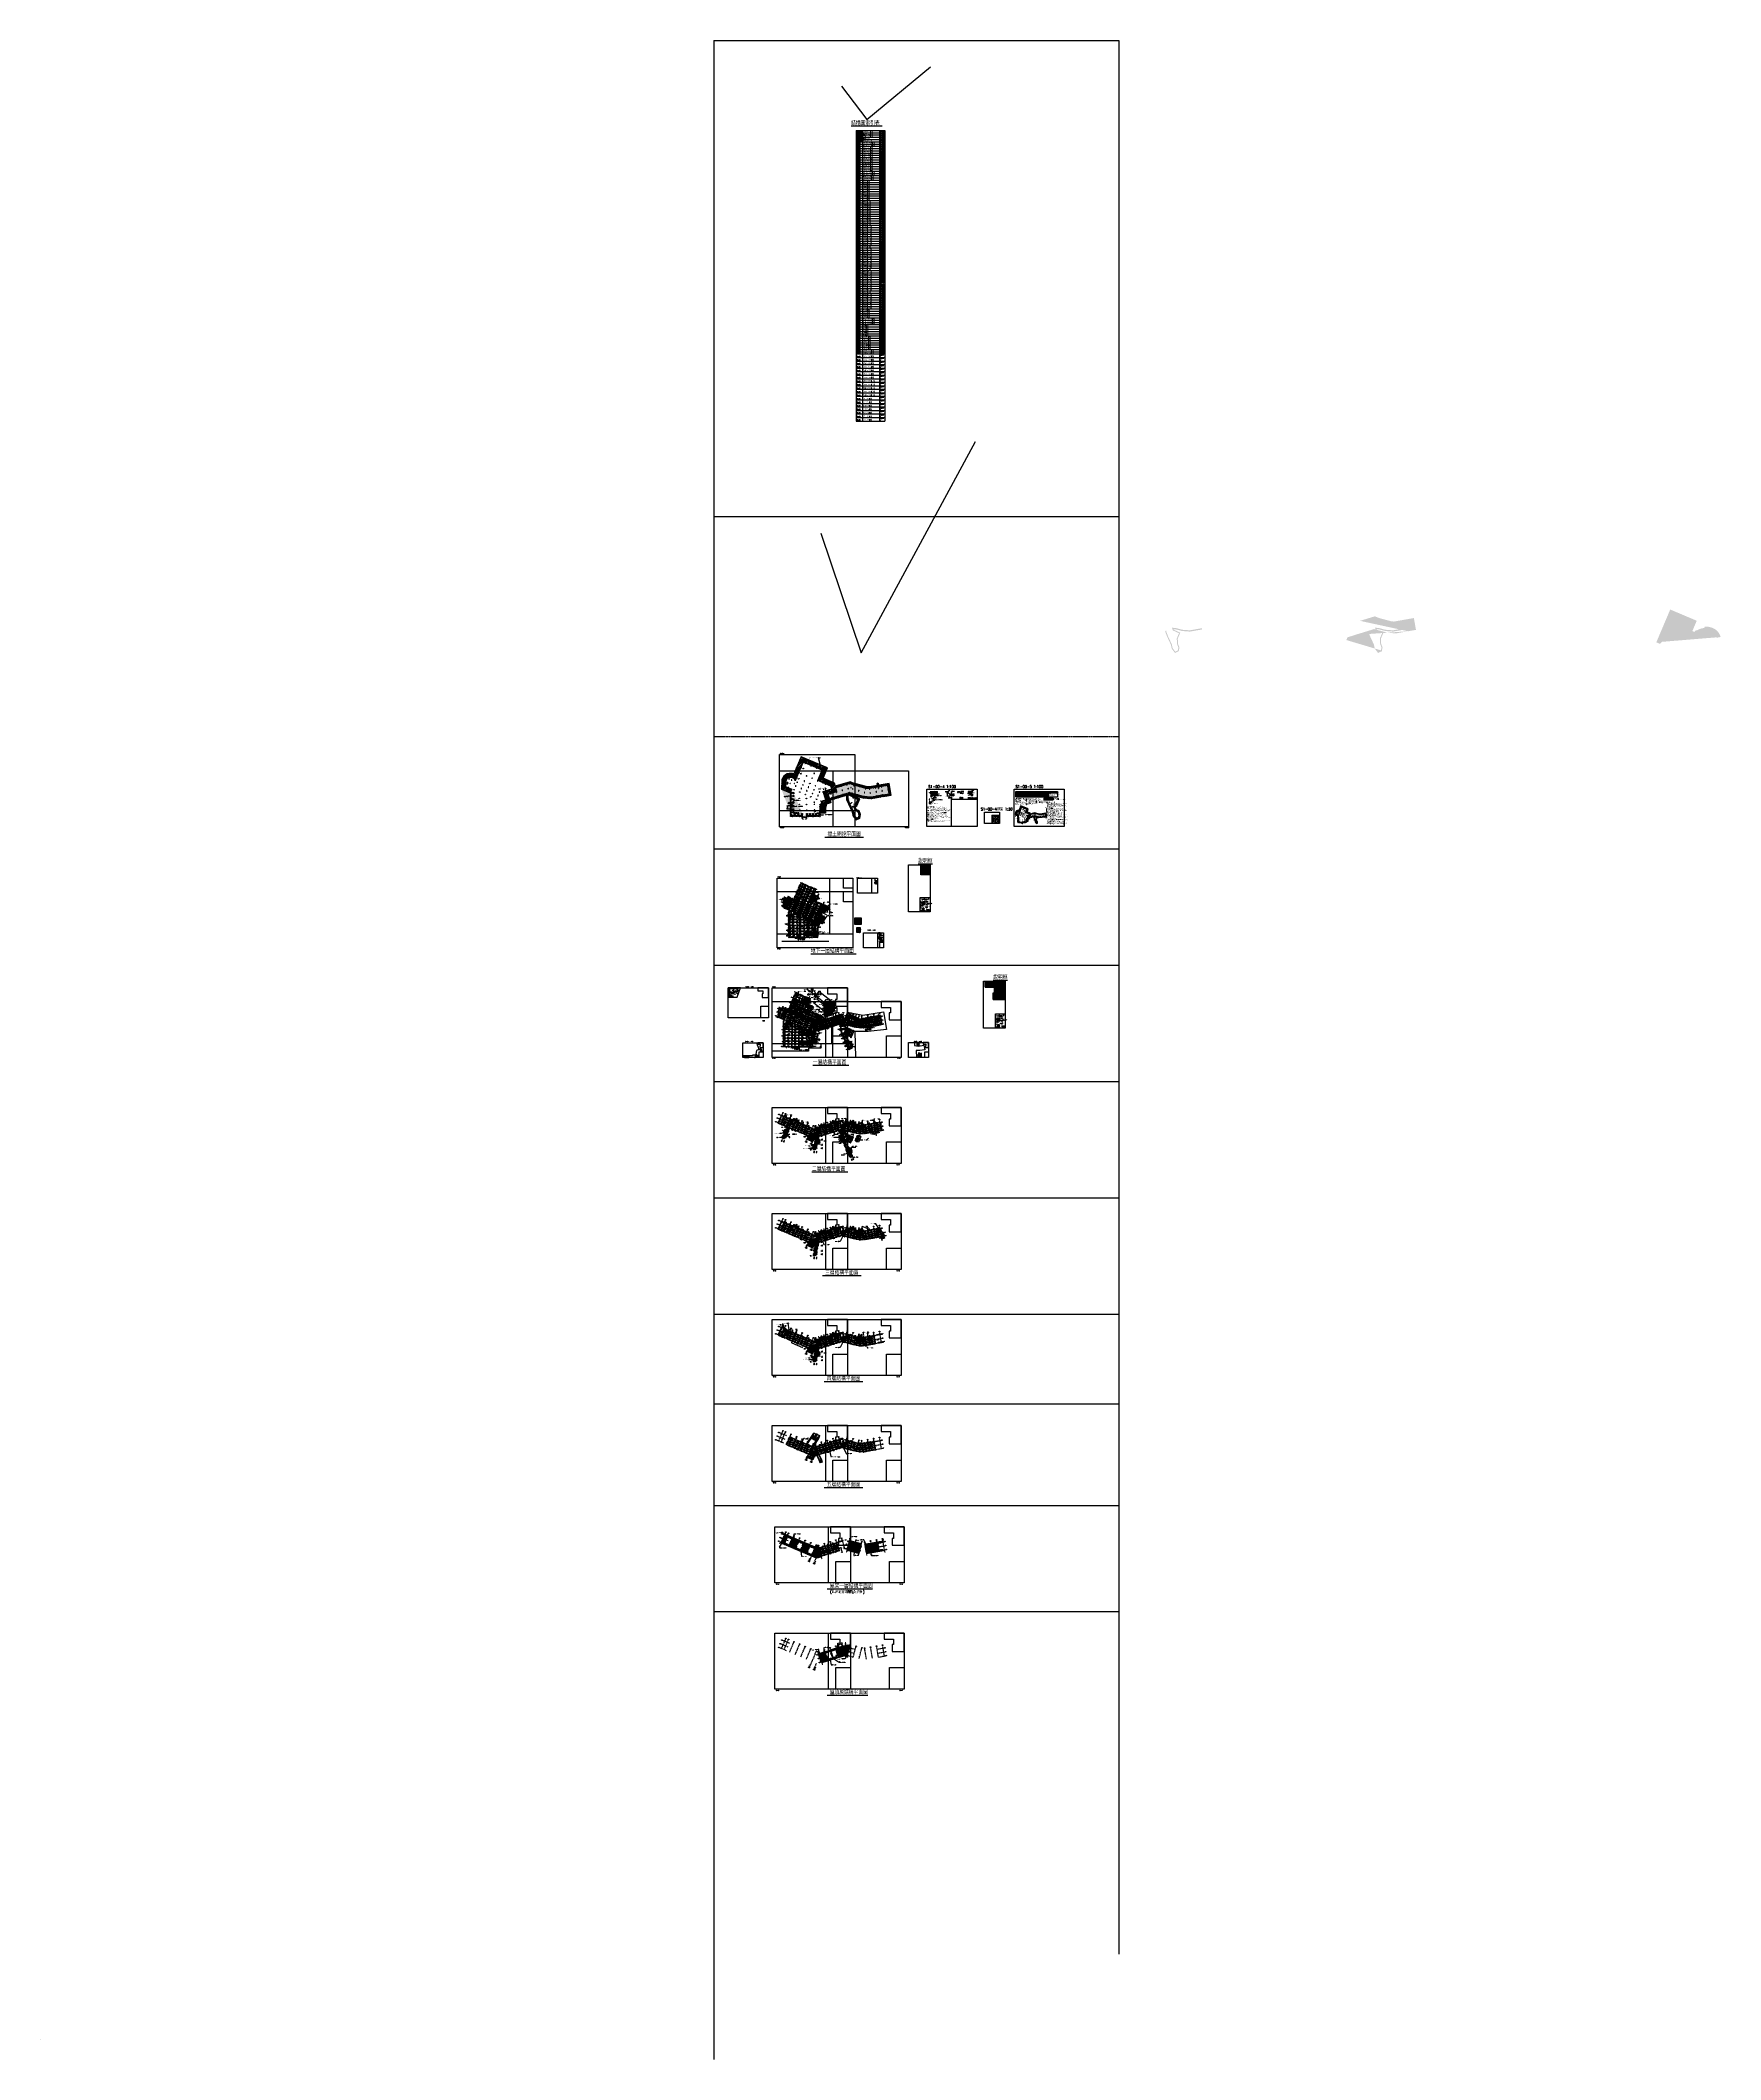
# Model space of a CAD drawing. Header units: centimetres. Extents: x -47768 to 194820, y -149527 to 141949.
import ezdxf
from ezdxf import colors
from ezdxf.entities.mleader import LeaderData, LeaderLine
from ezdxf.enums import TextEntityAlignment as Align
from ezdxf.math import Vec2, Vec3

# ---------------------------------------------------------------- set-up
doc = ezdxf.new("R2010")
doc.units = ezdxf.units.CM
doc.header["$PDSIZE"] = 20
for name, pattern in [('1', [0.375, 0.25, -0.125]), ('CENTER', [2, 1.25, -0.25, 0.25, -0.25]), ('CENTER2', [28.575, 19.05, -3.175, 3.175, -3.175]), ('CONTINOUS', [0]), ('DASHED', [0.75, 0.5, -0.25]), ('HIDDEN', [0.375, 0.25, -0.125]), ('HIDDEN2', [0.1875, 0.125, -0.0625]), ('PHANTOM2', [1.25, 0.625, -0.125, 0.125, -0.125, 0.125, -0.125]), ('建築圖|CENTER', [50.8, 31.75, -6.35, 6.35, -6.35])]:
    doc.linetypes.add(name, pattern=pattern)
doc.layers.get('0').update_dxf_attribs({"color": 8})
for name, color, linetype in [('0S-1FL排水溝位置', 8, 'Continuous'), ('0S-B', 6, 'HIDDEN'), ('0S-C3', 3, 'Continuous'), ('0S-COL', 1, 'Continuous'), ('0S-COL-H', 8, 'HIDDEN'), ('0S-colhead', 8, 'HIDDEN'), ('0S-COLUMN', 1, 'Continuous'), ('0S-c型鋼', 11, '建築圖|CENTER'), ('0S-GRID', 8, 'Continuous'), ('0S-J', 3, 'HIDDEN'), ('0S-SB', 6, 'Continuous'), ('0S-Shear wall', 7, 'Continuous'), ('0S-SJ', 3, 'Continuous'), ('0S-WALL', 40, 'Continuous'), ('0S-伸縮縫', 4, 'Continuous'), ('0S-剛接符號', 2, 'Continuous'), ('0S-圍苓', 3, 'Continuous'), ('0S-夯實土壤', 11, 'Continuous'), ('0S-擋土柱', 4, 'Continuous'), ('0S-斜拉桿', 131, 'Continuous'), ('0S-植筋', 2, 'Continuous'), ('0S-水平支撐', 1, 'Continuous'), ('0S-箍筋', 2, 'Continuous'), ('0S-觀測符號', 3, 'Continuous'), ('0S-鋼筋', 1, 'Continuous'), ('0S-開挖', 3, 'Continuous'), ('0S-防垂桿', 41, 'Continuous'), ('0S-雲梯車', 11, 'Continuous'), ('1', 1, 'Continuous'), ('1-TO', 3, 'Continuous'), ('1-W', 6, 'Continuous'), ('1S-BN', 7, 'Continuous'), ('1S-CN', 2, 'Continuous'), ('1S-CO-HATCH', 252, 'Continuous'), ('1S-FSN(主樓)', 11, 'Continuous'), ('1S-JN', 3, 'Continuous'), ('1S-SBN', 7, 'Continuous'), ('1S-SJN', 3, 'Continuous'), ('1S-SN', 4, 'Continuous'), ('1S-SWN', 7, 'Continuous'), ('1S-TEXT', 7, 'Continuous'), ('1S-WN', 40, 'Continuous'), ('21', 21, 'Continuous'), ('8', 48, 'Continuous'), ('B', 6, 'HIDDEN'), ('BASELINE', 43, 'Continuous'), ('BEAM', 7, 'Continuous'), ('BN', 7, 'Continuous'), ('C1', 7, 'Continuous'), ('C2', 2, 'Continuous'), ('C3', 3, 'Continuous'), ('c4', 4, 'Continuous'), ('C6', 6, 'Continuous'), ('C8', 8, 'Continuous'), ('CARWALL', 2, 'Continuous'), ('CC', 1, 'Continuous'), ('co-2', 8, 'HIDDEN'), ('COLUMN', 1, 'Continuous'), ('detail', 1, 'Continuous'), ('DIM', 4, 'Continuous'), ('DTEXT', 3, 'Continuous'), ('F', 2, 'HIDDEN'), ('FF', 3, 'Continuous'), ('FL高程', 7, 'Continuous'), ('FN', 2, 'Continuous'), ('FORHA', 8, 'Continuous'), ('grid2', 4, 'Continuous'), ('H', 123, 'Continuous'), ('H150X150', 3, 'Continuous'), ('HHH', 7, 'Continuous'), ('J', 3, 'HIDDEN'), ('Railing', 31, 'Continuous'), ('rebar', 1, 'Continuous'), ('S', 4, 'Continuous'), ('SB', 6, 'Continuous'), ('SJ', 3, 'Continuous'), ('ST-DETAIL', 7, 'Continuous'), ('ST-LINE', 4, 'Continuous'), ('TEXT', 7, 'Continuous'), ('TEXT(TITLE)', 6, 'Continuous'), ('WALL', 40, 'Continuous'), ('分期線', 1, 'HIDDEN'), ('剖面標籤', 1, 'Continuous'), ('擋土柱', 4, 'Continuous'), ('箍筋線', 2, 'Continuous'), ('鋼梁', 6, 'Continuous'), ('高程線', 7, 'Continuous')]:
    doc.layers.add(name, color=color, linetype=linetype)
for name, color, linetype, plot in [('0S-分圖線', 8, 'Continuous', False), ('0S-繪圖區', 171, 'Continuous', False), ('1S-TEXT2', 2, 'Continuous', False)]:
    doc.layers.add(name, color=color, linetype=linetype, plot=plot)
doc.styles.add('ae', font='romans.shx', dxfattribs={"bigfont": 'chineset.shx'})
doc.styles.add('CHINA', font='romans.shx', dxfattribs={"width": 0.85, "bigfont": 'chineset.shx'})
doc.styles.add('china1', font='romans.shx', dxfattribs={"width": 0.8, "bigfont": 'chineset.shx'})
doc.styles.add('china2', font='c2.shx', dxfattribs={"width": 0.75, "bigfont": 'china.shx'})
doc.styles.add('ROMAND', font='romand')
doc.styles.add('ROMANS', font='simplex.shx', dxfattribs={"height": 4, "bigfont": 'chineset.shx'})
doc.styles.add('STYLE1', font='', dxfattribs={"width": 0.85})
doc.styles.add('TEXT', font='kaiu.ttf', dxfattribs={"width": 0.7})
doc.styles.add('TEXT2', font='kaiu.ttf', dxfattribs={"width": 0.9})
doc.styles.add('txt', font='romans.shx', dxfattribs={"height": 0.2, "bigfont": 'chineset.shx'})
doc.styles.add('型式1', font='', dxfattribs={"width": 0.7})
doc.styles.get('STYLE1').set_extended_font_data('PMingLiU')
doc.styles.get('型式1').set_extended_font_data('PMingLiU')
doc.dimstyles.new('100', dxfattribs={"dimscale": 100, "dimtxt": 0.4, "dimasz": 0.12, "dimexe": 0.02, "dimexo": 0.14, "dimgap": 0.06, "dimtad": 2, "dimdec": 1, "dimrnd": 0.1, "dimdsep": 46, "dimtxsty": 'CHINA', "dimblk1": 'OBLIQUE', "dimblk2": 'OBLIQUE', "dimsah": 1, "dimcen": 0.5, "dimdle": 0.01, "dimclrd": 4, "dimclre": 4, "dimclrt": 4, "dimadec": 0, "dimazin": 0, "dimtfac": 1, "dimtdec": 1, "dimtix": 1, "dimtmove": 2, "dimatfit": 3, "dimfxl": 0.14, "dimtolj": 1, "dimtzin": 0, "dimarcsym": 0})
doc.dimstyles.new('100(詳圖)', dxfattribs={"dimscale": 100, "dimtxt": 0.4, "dimasz": 0.12, "dimexe": 0.02, "dimexo": 0.14, "dimgap": 0.06, "dimtad": 2, "dimdec": 1, "dimrnd": 0.1, "dimdsep": 46, "dimtxsty": 'china1', "dimblk1": 'OBLIQUE', "dimblk2": 'OBLIQUE', "dimsah": 1, "dimcen": 0.5, "dimdle": 0.01, "dimse1": 1, "dimse2": 1, "dimclrd": 4, "dimclre": 4, "dimclrt": 4, "dimadec": 0, "dimazin": 0, "dimtfac": 1, "dimtdec": 1, "dimtix": 1, "dimtmove": 2, "dimatfit": 3, "dimfxl": 0.14, "dimtolj": 1, "dimtzin": 0, "dimarcsym": 0})
doc.dimstyles.new('150', dxfattribs={"dimscale": 150, "dimtxt": 0.4, "dimasz": 0.12, "dimexe": 0.02, "dimexo": 0.14, "dimgap": 0.06, "dimtad": 2, "dimdec": 3, "dimdsep": 46, "dimtxsty": 'CHINA', "dimblk1": 'OBLIQUE', "dimblk2": 'OBLIQUE', "dimsah": 1, "dimcen": 0.5, "dimdle": 0.01, "dimclrd": 4, "dimclre": 4, "dimclrt": 4, "dimadec": 0, "dimazin": 0, "dimtfac": 1, "dimtdec": 1, "dimtix": 1, "dimtmove": 2, "dimatfit": 3, "dimfxl": 0.14, "dimtolj": 1, "dimtzin": 0, "dimarcsym": 0})
doc.dimstyles.new('200', dxfattribs={"dimscale": 200, "dimtxt": 0.4, "dimasz": 0.12, "dimexe": 0.02, "dimexo": 0.14, "dimgap": 0.06, "dimtad": 2, "dimdec": 3, "dimdsep": 46, "dimtxsty": 'china1', "dimblk1": 'OBLIQUE', "dimblk2": 'OBLIQUE', "dimsah": 1, "dimcen": 0.5, "dimdle": 0.01, "dimclrd": 4, "dimclre": 4, "dimclrt": 4, "dimadec": 0, "dimazin": 0, "dimtfac": 1, "dimtdec": 3, "dimtix": 1, "dimtmove": 2, "dimatfit": 3, "dimfxl": 0.14, "dimtolj": 1, "dimtzin": 0, "dimarcsym": 0})
doc.dimstyles.new('30', dxfattribs={"dimscale": 30, "dimtxt": 0.4, "dimasz": 0.12, "dimexe": 0.02, "dimexo": 0.14, "dimgap": 0.06, "dimtad": 2, "dimdec": 1, "dimrnd": 0.1, "dimdsep": 46, "dimtxsty": 'china1', "dimblk1": 'OBLIQUE', "dimblk2": 'OBLIQUE', "dimsah": 1, "dimcen": 0.5, "dimdle": 0.01, "dimclrd": 4, "dimclre": 4, "dimclrt": 4, "dimadec": 0, "dimazin": 0, "dimtfac": 1, "dimtdec": 1, "dimtix": 1, "dimtmove": 2, "dimatfit": 3, "dimfxl": 0.14, "dimtolj": 1, "dimtzin": 0, "dimarcsym": 0})
doc.dimstyles.new('40', dxfattribs={"dimscale": 40, "dimtxt": 0.4, "dimasz": 0.12, "dimexe": 0.02, "dimexo": 0.14, "dimgap": 0.06, "dimtad": 2, "dimdec": 1, "dimrnd": 0.1, "dimdsep": 46, "dimtxsty": 'CHINA', "dimblk1": 'OBLIQUE', "dimblk2": 'OBLIQUE', "dimsah": 1, "dimcen": 0.5, "dimdle": 0.01, "dimclrd": 4, "dimclre": 4, "dimclrt": 4, "dimadec": 0, "dimazin": 0, "dimtfac": 1, "dimtdec": 1, "dimtix": 1, "dimtmove": 2, "dimatfit": 3, "dimfxl": 0.14, "dimtolj": 1, "dimtzin": 0, "dimarcsym": 0})
doc.dimstyles.new('80', dxfattribs={"dimscale": 80, "dimtxt": 0.4, "dimasz": 0.12, "dimexe": 0.02, "dimexo": 0.14, "dimgap": 0.06, "dimtad": 2, "dimdec": 1, "dimrnd": 0.1, "dimdsep": 46, "dimtxsty": 'CHINA', "dimblk1": 'OBLIQUE', "dimblk2": 'OBLIQUE', "dimsah": 1, "dimcen": 0.5, "dimdle": 0.01, "dimclrd": 4, "dimclre": 4, "dimclrt": 4, "dimadec": 0, "dimazin": 0, "dimtfac": 1, "dimtdec": 1, "dimtix": 1, "dimtmove": 2, "dimatfit": 3, "dimfxl": 0.14, "dimtolj": 1, "dimtzin": 0, "dimarcsym": 0})
pattern_1 = [(45, (-75760.801, -23877.226), (-11.2253202, 11.2253202), [])]
pattern_2 = [(45, (7.0336, -960.6854), (-0.771389, 0.771389), [])]
pattern_3 = [(45, (61155.991, 17897.546), (-11.22532, 11.22532), [])]
pattern_4 = [(0, (140780.855, 53525.186), (0, 6.985), [5.08, -1.905]), (90, (140780.855, 53525.186), (-6.985, 4e-16), [5.08, -1.905])]
pattern_5 = [(0, (185535.99, 54842.806), (0, 6.985), [5.08, -1.905]), (90, (185535.99, 54842.806), (-6.985, 4e-16), [5.08, -1.905])]
pattern_6 = [(0, (142019.539, 56122.796), (0, 6.985), [5.08, -1.905]), (90, (142019.539, 56122.796), (-6.985, 4e-16), [5.08, -1.905])]
pattern_7 = [(45, (-16251.604, -7087.881), (-11.22532, 11.22532), [])]
pattern_8 = [(45, (1037233.732, -362168.834), (-22.4506403, 22.4506403), [])]
pattern_9 = [(45, (-145948.239, -79471.895), (5.522062, 20.24756074), [26.03125, -5.20625, 0, -5.20625])]
pattern_10 = [(45, (-145948.255, -94776.532), (5.522062, 20.24756074), [26.03125, -5.20625, 0, -5.20625])]
pattern_11 = [(45, (-145948.238, -110081.529), (5.522062, 20.24756074), [26.03125, -5.20625, 0, -5.20625])]

# ---------------------------------------------------------------- blocks, each defined once
blk = doc.blocks.new('座標')
at = {"color": 0}
for p, q in [((0, 122), (0, 0)), ((0, 0), (147, 0))]:
    blk.add_line(p, q, dxfattribs=at)
for points in [[(-5, 106), (5, 106), (0, 138)], [(116, 5), (116, -5), (147, 0)]]:
    blk.add_solid(points, dxfattribs=at)
at = {"color": 0, "style": 'TEXT2'}
for s, p in [('Y', (-51, 102)), ('X', (152, -13))]:
    blk.add_text(s, height=37.3, dxfattribs=at).set_placement(p)
blk = doc.blocks.new('0S-柱位-開挖')
for p, q in [((2235, 5855), (2203, 5782)), ((2308, 5824), (2235, 5855)), ((2277, 5751), (2203, 5782)), ((2308, 5824), (2277, 5751)), ((3040, 5514), (3009, 5440)), ((3082, 5409), (3009, 5440)), ((3114, 5482), (3040, 5514)), ((3114, 5482), (3082, 5409)), ((3310, 3911), (3279, 3837)), ((3279, 3837), (3353, 3806)), ((3384, 3879), (3310, 3911)), ((3353, 3806), (3384, 3879)), ((3384, 3879), (3384, 3879)), ((3529, 4426), (3498, 4352)), ((3571, 4321), (3498, 4352)), ((3603, 4395), (3529, 4426)), ((3603, 4395), (3571, 4321)), ((3845, 5172), (3814, 5098)), ((3814, 5098), (3888, 5067)), ((3845, 5172), (3919, 5140)), ((3919, 5140), (3888, 5067)), ((4669, 3534), (4592, 3510)), ((4592, 3510), (4616, 3434)), ((4692, 3457), (4616, 3434)), ((4669, 3534), (4692, 3457)), ((4781, 2961), (4804, 2885)), ((4838, 2979), (4862, 2902)), ((4939, 3010), (4862, 2986)), ((4862, 2986), (4886, 2910)), ((4886, 2910), (4962, 2933)), ((4962, 2933), (4939, 3010)), ((4939, 3010), (4939, 3010))]:
    blk.add_line(p, q)
for points in [[(1216, 6288), (1184, 6214), (1111, 6246), (1142, 6319), (1216, 6288)], [(1503, 6166), (1471, 6092), (1398, 6124), (1429, 6197), (1503, 6166)], [(1532, 7034), (1501, 6960), (1427, 6991), (1458, 7065), (1532, 7034)], [(1819, 6912), (1788, 6838), (1714, 6869), (1746, 6943), (1819, 6912)], [(1849, 7779), (1817, 7706), (1744, 7737), (1775, 7810), (1849, 7779)], [(2136, 7657), (2104, 7584), (2031, 7615), (2062, 7689), (2136, 7657)], [(330, 3328), (410, 3328), (410, 3248), (330, 3248), (330, 3328)], [(899, 5542), (868, 5469), (794, 5500), (825, 5574), (899, 5542)], [(1186, 5420), (1155, 5347), (1081, 5378), (1113, 5452), (1186, 5420)], [(2724, 4768), (2797, 4737), (2766, 4663), (2692, 4694), (2724, 4768)], [(4620, 4756), (4651, 4830), (4725, 4799), (4693, 4725), (4620, 4756)], [(4680, 3938), (4753, 3906), (4722, 3833), (4648, 3864), (4680, 3938)], [(4838, 2979), (4781, 2961)], [(4996, 4683), (5070, 4652), (5038, 4578), (4965, 4610), (4996, 4683)], [(1175, 2595), (1255, 2595), (1255, 2515), (1175, 2515), (1175, 2595)], [(1175, 1740), (1255, 1740), (1255, 1660), (1175, 1660), (1175, 1740)], [(1175, 910), (1285, 910), (1285, 830), (1175, 830), (1175, 910)], [(1205, 80), (1285, 80), (1285, 0), (1205, 0), (1205, 80)], [(2195, 2595), (2275, 2595), (2275, 2515), (2195, 2515), (2195, 2595)], [(2195, 1740), (2275, 1740), (2275, 1660), (2195, 1660), (2195, 1740)], [(2195, 910), (2275, 910), (2275, 830), (2195, 830), (2195, 910)], [(2195, 80), (2275, 80), (2275, 0), (2195, 0), (2195, 80)], [(3418, 1740), (3338, 1740), (3338, 1660), (3418, 1660), (3418, 1740)], [(3505, 910), (3338, 910), (3338, 830), (3505, 830), (3505, 910)], [(3505, 80), (3425, 80), (3425, 0), (3505, 0), (3505, 80)], [(4185, 675), (4105, 675), (4105, 595), (4185, 595), (4185, 675)], [(4862, 2902), (4804, 2885)]]:
    blk.add_lwpolyline(points)
for points in [[(2625, 6570), (2551, 6601), (2520, 6527), (2593, 6496), (2625, 6570)], [(2941, 7315), (2868, 7347), (2836, 7273), (2910, 7242), (2941, 7315)], [(3430, 6228), (3356, 6259), (3325, 6186), (3399, 6154), (3430, 6228)], [(3747, 6974), (3673, 7005), (3642, 6931), (3715, 6900), (3747, 6974)], [(-433, 4869), (-506, 4901), (-538, 4827), (-464, 4796), (-433, 4869)], [(-206, 5403), (-280, 5434), (-311, 5361), (-237, 5330), (-206, 5403)], [(-65, 4713), (-138, 4744), (-170, 4671), (-96, 4639), (-65, 4713)], [(0, 3248), (80, 3248), (80, 3328), (0, 3328)], [(162, 5247), (88, 5278), (57, 5205), (131, 5173), (162, 5247)], [(741, 4371), (667, 4402), (636, 4329), (710, 4297), (741, 4371)], [(967, 4905), (894, 4936), (863, 4863), (936, 4831), (967, 4905)], [(1546, 4029), (1473, 4060), (1441, 3987), (1515, 3956), (1546, 4029)], [(1773, 4563), (1699, 4594), (1668, 4521), (1742, 4489), (1773, 4563)], [(1992, 5079), (1918, 5110), (1887, 5036), (1960, 5005), (1992, 5079)], [(2352, 3687), (2278, 3719), (2247, 3645), (2320, 3614), (2352, 3687)], [(2578, 4221), (2505, 4252), (2473, 4179), (2547, 4148), (2578, 4221)], [(3157, 3345), (3084, 3377), (3052, 3303), (3126, 3272), (3157, 3345)], [(3963, 3004), (3889, 3035), (3858, 2961), (3931, 2930), (3963, 3004)], [(4189, 3537), (4116, 3569), (4084, 3495), (4158, 3464), (4189, 3537)], [(4769, 3564), (4693, 3541), (4716, 3464), (4793, 3488), (4769, 3564)], [(4804, 2885), (4862, 2902), (4838, 2979), (4781, 2961)], [(5606, 3820), (5529, 3797), (5553, 3720), (5629, 3744), (5606, 3820)], [(5776, 3265), (5699, 3242), (5722, 3165), (5799, 3189), (5776, 3265)], [(6443, 4076), (6366, 4052), (6390, 3976), (6466, 3999), (6443, 4076)], [(6612, 3521), (6536, 3498), (6559, 3421), (6636, 3445), (6612, 3521)], [(7280, 4332), (7203, 4308), (7226, 4232), (7303, 4255), (7280, 4332)], [(7449, 3777), (7373, 3754), (7396, 3677), (7472, 3701), (7449, 3777)], [(8116, 4588), (8040, 4564), (8063, 4488), (8140, 4511), (8116, 4588)], [(8202, 3111), (8282, 3111), (8282, 3031), (8202, 3031)], [(8286, 4033), (8209, 4009), (8233, 3933), (8309, 3956), (8286, 4033)], [(8527, 4713), (8470, 4696), (8494, 4619), (8551, 4637), (8527, 4713)], [(8697, 4159), (8640, 4141), (8663, 4065), (8720, 4082), (8697, 4159)], [(8845, 3159), (8925, 3159), (8925, 3079), (8845, 3079)], [(8990, 3918), (8912, 3939), (8892, 3862), (8969, 3841), (8990, 3918)], [(9140, 4479), (9062, 4499), (9042, 4422), (9119, 4401), (9140, 4479)], [(9835, 3692), (9757, 3713), (9737, 3635), (9814, 3615), (9835, 3692)], [(9985, 4252), (9908, 4273), (9887, 4196), (9964, 4175), (9985, 4252)], [(10680, 3465), (10603, 3486), (10582, 3409), (10659, 3388), (10680, 3465)], [(10830, 4026), (10753, 4046), (10732, 3969), (10809, 3948), (10830, 4026)], [(11392, 3985), (11314, 3971), (11328, 3893), (11406, 3906), (11392, 3985)], [(11493, 3414), (11414, 3400), (11428, 3321), (11507, 3335), (11493, 3414)], [(12254, 4137), (12175, 4123), (12189, 4044), (12268, 4058), (12254, 4137)], [(12355, 3566), (12276, 3552), (12290, 3473), (12369, 3487), (12355, 3566)], [(13116, 4289), (13037, 4275), (13051, 4196), (13130, 4210), (13116, 4289)], [(13217, 3718), (13138, 3704), (13152, 3625), (13230, 3639), (13217, 3718)], [(13978, 4441), (13899, 4427), (13913, 4348), (13991, 4362), (13978, 4441)], [(14078, 3870), (13999, 3856), (14013, 3777), (14092, 3791), (14078, 3870)], [(0, 2595), (235, 2595), (235, 2515), (0, 2515)], [(0, 1740), (235, 1740), (235, 1660), (0, 1660)], [(0, 910), (235, 910), (235, 830), (0, 830)], [(0, 80), (235, 80), (235, 0), (0, 0)], [(3425, 675), (3505, 675), (3505, 595), (3425, 595)], [(4105, 80), (4185, 80), (4185, 0), (4105, 0)], [(4460, 1187), (4442, 1109), (4364, 1127), (4382, 1205)], [(4369, 717), (4449, 717), (4449, 637), (4369, 637)], [(4636, 1967), (4618, 1889), (4540, 1907), (4558, 1985)], [(4815, 1187), (4797, 1109), (4719, 1127), (4737, 1205)], [(4724, 717), (4804, 717), (4804, 637), (4724, 637)], [(4991, 1955), (4973, 1877), (4895, 1895), (4913, 1972)], [(8228, 2545), (8308, 2545), (8308, 2465), (8228, 2465)], [(8540, 1889), (8574, 1817), (8501, 1783), (8468, 1855)], [(8767, 1995), (8801, 1922), (8728, 1888), (8694, 1961)], [(8791, 1352), (8824, 1280), (8752, 1246), (8718, 1318)], [(9017, 1459), (9051, 1387), (8978, 1353), (8945, 1425)], [(9041, 816), (9075, 743), (9002, 709), (8968, 782)], [(9005, 2684), (9085, 2684), (9085, 2604), (9005, 2604)], [(9178, 235), (9212, 163), (9139, 129), (9105, 202)], [(9134, 1778), (9180, 1758), (9160, 1712), (9114, 1732)], [(9267, 921), (9301, 849), (9229, 815), (9195, 887)], [(9318, 1700), (9364, 1680), (9344, 1634), (9298, 1654)], [(9454, 2533), (9500, 2513), (9480, 2467), (9434, 2487)], [(9682, 701), (9716, 629), (9644, 595), (9610, 667)], [(9638, 2454), (9684, 2435), (9665, 2389), (9619, 2408)], [(9837, 319), (9871, 247), (9799, 213), (9765, 286)], [(9509, -202), (9543, -274), (9470, -308), (9437, -236)], [(9758, -86), (9792, -158), (9720, -192), (9686, -119)]]:
    blk.add_lwpolyline(points, close=True)
for centre in [(-708, 4323), (-340, 4167), (466, 3825), (1271, 3483), (2077, 3141), (6752, 2926), (7589, 3182), (8426, 3438), (8793, 3339), (9638, 3113), (10483, 2887), (12421, 2958), (13283, 3110), (14145, 3262), (2882, 2800), (3389, 2035), (3687, 2458), (4233, 1677), (4327, 2186), (4978, 2384), (4978, 2384), (5079, 2415), (5916, 2670), (11560, 2806)]:
    blk.add_circle(centre, 40)
at = {"linetype": 'DASHED', "ltscale": 30}
blk.add_circle((510, 4728), 25, dxfattribs=at)
blk = doc.blocks.new('RECOL')
at = {"layer": '0S-擋土柱'}
blk.add_lwpolyline([(151022, 44980), (151072, 44980), (151072, 44860), (151022, 44860)], close=True, dxfattribs=at)
blk = doc.blocks.new('REC')
at = {"layer": '0S-擋土柱'}
blk.add_blockref('RECOL', (-151047, -44920), dxfattribs=at)
blk = doc.blocks.new('地下一樓柱位')
at = {"color": 0, "linetype": 'HIDDEN', "ltscale": 150}
for p, q in [((153307, 67602), (153275, 67528)), ((153349, 67497), (153275, 67528)), ((153380, 67571), (153307, 67602)), ((153380, 67571), (153349, 67497)), ((154112, 67260), (154081, 67186)), ((154155, 67155), (154081, 67186)), ((154186, 67229), (154112, 67260)), ((154186, 67229), (154155, 67155)), ((154382, 65657), (154351, 65583)), ((154351, 65583), (154425, 65552)), ((154456, 65626), (154382, 65657)), ((154425, 65552), (154456, 65626)), ((154456, 65626), (154456, 65626)), ((154601, 66172), (154570, 66099)), ((154644, 66067), (154570, 66099)), ((154675, 66141), (154601, 66172)), ((154675, 66141), (154644, 66067)), ((154918, 66918), (154886, 66844)), ((154886, 66844), (154960, 66813)), ((154918, 66918), (154991, 66887)), ((154991, 66887), (154960, 66813)), ((155188, 64598), (155367, 65022)), ((155224, 64582), (155188, 64598)), ((155404, 65006), (155224, 64582)), ((155367, 65022), (155404, 65006)), ((155741, 65280), (155664, 65256)), ((155664, 65256), (155688, 65180)), ((155764, 65203), (155688, 65180)), ((155752, 65684), (155721, 65610)), ((155721, 65610), (155794, 65579)), ((155741, 65280), (155764, 65203)), ((155752, 65684), (155825, 65653)), ((155825, 65653), (155794, 65579)), ((156037, 66356), (156068, 66430)), ((156037, 66356), (156111, 66325)), ((156068, 66430), (156142, 66398)), ((156111, 66325), (156142, 66398))]:
    blk.add_line(p, q, dxfattribs=at)
for points in [[(150866, 67149), (150792, 67181), (150761, 67107), (150835, 67076), (150866, 67149)], [(153697, 68316), (153623, 68347), (153592, 68274), (153666, 68242), (153697, 68316)], [(154013, 69062), (153940, 69093), (153909, 69019), (153982, 68988), (154013, 69062)], [(154502, 67974), (154429, 68005), (154397, 67932), (154471, 67901), (154502, 67974)], [(154819, 68720), (154745, 68751), (154714, 68677), (154788, 68646), (154819, 68720)], [(155308, 67632), (155234, 67664), (155203, 67590), (155277, 67559), (155308, 67632)], [(150417, 66091), (150343, 66122), (150312, 66049), (150385, 66017), (150417, 66091)], [(150441, 66700), (150368, 66731), (150337, 66657), (150410, 66626), (150441, 66700)], [(150639, 66616), (150566, 66647), (150534, 66573), (150608, 66542), (150639, 66616)], [(150785, 65935), (150711, 65966), (150680, 65892), (150754, 65861), (150785, 65935)], [(151008, 66459), (150934, 66491), (150903, 66417), (150976, 66386), (151008, 66459)], [(151072, 64994), (151152, 64994), (151152, 65074), (151072, 65074)], [(151072, 64341), (151307, 64341), (151307, 64261), (151072, 64261)], [(151234, 66993), (151161, 67024), (151129, 66951), (151203, 66920), (151234, 66993)], [(151590, 65593), (151517, 65624), (151485, 65550), (151559, 65519), (151590, 65593)], [(151813, 66117), (151739, 66149), (151708, 66075), (151782, 66044), (151813, 66117)], [(152040, 66651), (151966, 66683), (151935, 66609), (152008, 66578), (152040, 66651)], [(152396, 65251), (152322, 65282), (152291, 65208), (152364, 65177), (152396, 65251)], [(152618, 65776), (152545, 65807), (152514, 65733), (152587, 65702), (152618, 65776)], [(152845, 66309), (152771, 66341), (152740, 66267), (152814, 66236), (152845, 66309)], [(153064, 66825), (152990, 66856), (152959, 66783), (153033, 66751), (153064, 66825)], [(153201, 64909), (153128, 64940), (153096, 64867), (153170, 64835), (153201, 64909)], [(153424, 65434), (153350, 65465), (153319, 65391), (153393, 65360), (153424, 65434)], [(153651, 65968), (153577, 65999), (153546, 65925), (153619, 65894), (153651, 65968)], [(154007, 64567), (153933, 64598), (153902, 64525), (153975, 64493), (154007, 64567)], [(154229, 65092), (154156, 65123), (154124, 65049), (154198, 65018), (154229, 65092)], [(154812, 64225), (154738, 64256), (154707, 64183), (154781, 64152), (154812, 64225)], [(155035, 64750), (154961, 64781), (154930, 64707), (155004, 64676), (155035, 64750)], [(155261, 65284), (155188, 65315), (155157, 65241), (155230, 65210), (155261, 65284)], [(155877, 64631), (155934, 64649), (155911, 64725), (155853, 64708)], [(151072, 63486), (151307, 63486), (151307, 63406), (151072, 63406)], [(151072, 62656), (151307, 62656), (151307, 62576), (151072, 62576)], [(151072, 61826), (151307, 61826), (151307, 61746), (151072, 61746)], [(154421, 63822), (154501, 63822), (154501, 63742), (154421, 63742)], [(154497, 62421), (154577, 62421), (154577, 62341), (154497, 62341)], [(155265, 63463), (155345, 63463), (155345, 63383), (155265, 63383)], [(155452, 63954), (155378, 63985), (155347, 63911), (155421, 63880), (155452, 63954)]]:
    blk.add_lwpolyline(points, close=True, dxfattribs=at)
for points in [[(151971, 67289), (151940, 67215), (151866, 67246), (151898, 67320), (151971, 67289)], [(151951, 67240), (152164, 67150)], [(151961, 67263), (152174, 67173)], [(152258, 67167), (152227, 67093), (152154, 67124), (152185, 67198), (152258, 67167)], [(152288, 68034), (152256, 67961), (152183, 67992), (152214, 68066), (152288, 68034)], [(152427, 67095), (152427, 67095)], [(152575, 67912), (152544, 67839), (152470, 67870), (152501, 67944), (152575, 67912)], [(152604, 68780), (152573, 68706), (152499, 68738), (152531, 68811), (152604, 68780)], [(152891, 68658), (152860, 68584), (152787, 68616), (152818, 68689), (152891, 68658)], [(152921, 69526), (152889, 69452), (152816, 69483), (152847, 69557), (152921, 69526)], [(153208, 69404), (153177, 69330), (153103, 69361), (153134, 69435), (153208, 69404)], [(151402, 65074), (151482, 65074), (151482, 64994), (151402, 64994), (151402, 65074)], [(152247, 64341), (152327, 64341), (152327, 64261), (152247, 64261), (152247, 64341)], [(153267, 64341), (153347, 64341), (153347, 64261), (153267, 64261), (153267, 64341)], [(153796, 66514), (153869, 66483), (153838, 66409), (153764, 66441), (153796, 66514)], [(155692, 66502), (155723, 66576), (155797, 66545), (155765, 66471), (155692, 66502)], [(156781, 66071), (156857, 66095), (156881, 66018), (156804, 65995), (156781, 66071)], [(156856, 65825), (156933, 65848), (156956, 65772), (156880, 65748), (156856, 65825)], [(152247, 63486), (152327, 63486), (152327, 63406), (152247, 63406), (152247, 63486)], [(152247, 62656), (152357, 62656), (152357, 62576), (152247, 62576), (152247, 62656)], [(152277, 61826), (152357, 61826), (152357, 61746), (152277, 61746), (152277, 61826)], [(153267, 63486), (153347, 63486), (153347, 63406), (153267, 63406), (153267, 63486)], [(153267, 62656), (153347, 62656), (153347, 62576), (153267, 62576), (153267, 62656)], [(153267, 61826), (153347, 61826), (153347, 61746), (153267, 61746), (153267, 61826)], [(154490, 63486), (154410, 63486), (154410, 63406), (154490, 63406), (154490, 63486)], [(154577, 62656), (154410, 62656), (154410, 62576), (154577, 62576), (154577, 62656)], [(154577, 61826), (154497, 61826), (154497, 61746), (154577, 61746), (154577, 61826)], [(155257, 62421), (155177, 62421), (155177, 62341), (155257, 62341), (155257, 62421)], [(155257, 61826), (155177, 61826), (155177, 61746), (155257, 61746), (155257, 61826)]]:
    blk.add_lwpolyline(points, dxfattribs=at)
for centre in [(150364, 66070), (150732, 65913), (151538, 65572), (152343, 65230), (153149, 64888), (153954, 64546), (154760, 64204), (156051, 64130), (154461, 63782), (155305, 63423), (155399, 63932)]:
    blk.add_circle(centre, 40, dxfattribs=at)
blk = doc.blocks.new('ELE')
at = {"ltscale": 100}
h = blk.add_hatch(color=0, dxfattribs=at)
h.dxf.hatch_style = 1
edge = h.paths.add_edge_path()
edge.add_arc((55199, -2027), 20.7, 90, 180)
edge.add_line((55178, -2027), (55199, -2027))
edge.add_line((55199, -2027), (55199, -2006))
h = blk.add_hatch(color=0, dxfattribs=at)
h.dxf.hatch_style = 1
edge = h.paths.add_edge_path()
edge.add_line((55199, -2047), (55199, -2027))
edge.add_line((55199, -2027), (55220, -2027))
edge.add_arc((55199, -2027), 20.7, 270, 360, ccw=False)
at = {"color": 0, "ltscale": 100}
for q in [(55172, -2027), (55199, -2000), (55226, -2027), (55199, -2053)]:
    blk.add_line((55199, -2027), q, dxfattribs=at)
blk.add_circle((55199, -2027), 20.7, dxfattribs=at)
blk = doc.blocks.new('0S-ELE')
at = {"layer": 'FL高程', "ltscale": 100, "xscale": 1.5, "yscale": 1.5, "zscale": 1.5}
blk.add_blockref('ELE', (-26765, -530), dxfattribs=at)
at = {"layer": 'FL高程', "ltscale": 100, "style": 'CHINA', "width": 0.5}
blk.add_attdef('+150', text='', height=60, dxfattribs=at).set_placement((56150, -3573), align=Align.MIDDLE)
blk = doc.blocks.new('RIGID')
at = {"layer": '0S-剛接符號', "ltscale": 5}
h = blk.add_hatch(color=256, dxfattribs=at)
h.dxf.hatch_style = 1
h.paths.add_polyline_path([(14, 9), (-14, 9), (0, -18)])
at = {"layer": '0S-剛接符號'}
blk.add_lwpolyline([(14, 9), (-14, 9), (0, -18)], close=True, dxfattribs=at)
blk = doc.blocks.new('RC柱尺寸表(B1F)')
at = {"layer": '1', "linetype": 'Continuous'}
blk.add_lwpolyline([(39124.2, 20860.5), (39133.2, 20860.5), (39133.2, 20850.7), (39124.2, 20850.7)], close=True, dxfattribs=at)
at = {"layer": 'C2', "color": 7}
for p, q in [((39124.2, 20859.5), (39133.2, 20859.5)), ((39124.2, 20858.5), (39133.2, 20858.5)), ((39124.2, 20857.5), (39133.2, 20857.5)), ((39124.2, 20856.6), (39133.2, 20856.6)), ((39124.2, 20855.6), (39133.2, 20855.6)), ((39124.2, 20854.6), (39133.2, 20854.6)), ((39124.2, 20853.6), (39133.2, 20853.6)), ((39124.2, 20852.7), (39133.2, 20852.7)), ((39124.2, 20851.7), (39133.2, 20851.7)), ((39129.4, 20850.7), (39129.4, 20859.5))]:
    blk.add_line(p, q, dxfattribs=at)
at = {"layer": '1S-TEXT', "style": 'CHINA', "width": 0.8}
for s, p in [('IC12~IC18，IC20~26', (39126.8, 20853.2)), ('IC1~IC11', (39126.5, 20854.1)), ('IWC1', (39126.5, 20855.1)), ('IC19', (39126.5, 20852.2)), ('ICa', (39126.5, 20858)), ('ICb', (39126.5, 20857)), ('ICc', (39126.5, 20856.1)), ('110X80', (39131.2, 20857)), ('110X80', (39131.2, 20856)), ('80X80', (39131.2, 20858)), ('80X80', (39131.2, 20855.1)), ('80X80', (39131.2, 20853.1)), ('60X80', (39131.2, 20852.2)), ('80%%C', (39131.2, 20854.1))]:
    blk.add_text(s, height=0.4, dxfattribs=at).set_placement(p, align=Align.MIDDLE)
at = {"layer": '1S-TEXT', "style": 'CHINA', "width": 0.85}
for s, p in [('編   號', (39125.2, 20858.7)), ('尺  寸', (39130.7, 20858.7))]:
    blk.add_text(s, height=0.4, dxfattribs=at).set_placement(p)
at = {"layer": '1S-TEXT', "color": 6, "style": 'CHINA', "width": 0.85}
blk.add_text('RC柱尺寸表-I棟', height=0.54, dxfattribs=at).set_placement((39129, 20860), align=Align.MIDDLE)
blk = doc.blocks.new('_Oblique')
at = {"color": 0, "linetype": 'ByBlock', "lineweight": -2}
blk.add_line((-0.5, -0.5), (0.5, 0.5), dxfattribs=at)
blk = doc.blocks.new('*D78')
at = {"layer": 'DIM', "color": 4, "lineweight": -2, "ltscale": 100}
for p, q in [((61144, 30383), (61120, 30383)), ((61144, 30313), (61144, 30387)), ((61144, 30383), (61662, 30383)), ((61662, 30318), (61662, 30387)), ((61662, 30383), (61686, 30383))]:
    blk.add_line(p, q, dxfattribs=at)
at = {"layer": 'DIM', "color": 4, "lineweight": -2, "ltscale": 100, "xscale": 24, "yscale": 24, "zscale": 24}
blk.add_blockref('_Oblique', (61144, 30383), dxfattribs=at)
at = {"layer": 'DIM', "color": 4, "lineweight": -2, "ltscale": 100, "xscale": 24, "yscale": 24, "zscale": 24, "rotation": 180}
blk.add_blockref('_Oblique', (61662, 30383), dxfattribs=at)
at = {"layer": 'DIM', "color": 4, "ltscale": 100, "insert": (61403, 30456), "char_height": 80, "attachment_point": 5, "style": 'china1'}
blk.add_mtext('\\A1;550cm(max)', dxfattribs=at)
blk = doc.blocks.new('*D81')
at = {"layer": 'DIM', "color": 4, "lineweight": -2, "ltscale": 100}
for p, q in [((90058, 29854), (90058, 29915)), ((90078, 29914), (90058, 29914)), ((90078, 29854), (90058, 29854))]:
    blk.add_line(p, q, dxfattribs=at)
at = {"layer": 'DIM', "color": 4, "lineweight": -2, "ltscale": 100, "xscale": 3.6, "yscale": 3.6, "zscale": 3.6}
for p, rotation in [((90058, 29914), 90), ((90058, 29854), 270)]:
    blk.add_blockref('_Oblique', p, dxfattribs=dict(at, rotation=rotation))
at = {"layer": 'DIM', "color": 4, "ltscale": 100, "insert": (90051, 29884), "char_height": 12, "attachment_point": 5, "rotation": 90, "style": 'china1'}
blk.add_mtext('\\A1;60', dxfattribs=at)
blk = doc.blocks.new('*D82')
at = {"layer": 'DIM', "color": 4, "lineweight": -2, "ltscale": 100}
for p, q in [((90082, 29932), (90143, 29932)), ((90083, 29918), (90083, 29932)), ((90143, 29918), (90143, 29932))]:
    blk.add_line(p, q, dxfattribs=at)
at = {"layer": 'DIM', "color": 4, "lineweight": -2, "ltscale": 100, "xscale": 3.6, "yscale": 3.6, "zscale": 3.6, "rotation": 180}
blk.add_blockref('_Oblique', (90083, 29932), dxfattribs=at)
at = {"layer": 'DIM', "color": 4, "lineweight": -2, "ltscale": 100, "xscale": 3.6, "yscale": 3.6, "zscale": 3.6}
blk.add_blockref('_Oblique', (90143, 29932), dxfattribs=at)
at = {"layer": 'DIM', "color": 4, "ltscale": 100, "insert": (90113, 29940), "char_height": 12, "attachment_point": 5, "style": 'china1'}
blk.add_mtext('\\A1;50', dxfattribs=at)
blk = doc.blocks.new('_Origin')
at = {"color": 0, "linetype": 'ByBlock', "lineweight": -2}
blk.add_line((0, 0), (-1, 0), dxfattribs=at)
blk.add_circle((0, 0), 0.5, dxfattribs=at)
blk = doc.blocks.new('*D83')
at = {"layer": 'DIM', "color": 4, "lineweight": -2, "ltscale": 100}
for p, q in [((89632, 29890), (89621, 29890)), ((89632, 29840), (89621, 29840)), ((89622, 29890), (89622, 29840))]:
    blk.add_line(p, q, dxfattribs=at)
at = {"layer": 'DIM', "color": 4, "lineweight": -2, "ltscale": 100, "xscale": 3.6, "yscale": 3.6, "zscale": 3.6}
for p, rotation in [((89622, 29890), 90), ((89622, 29840), 270)]:
    blk.add_blockref('_Oblique', p, dxfattribs=dict(at, rotation=rotation))
at = {"layer": 'DIM', "color": 4, "ltscale": 100, "insert": (89614, 29865), "char_height": 12, "attachment_point": 5, "rotation": 90, "style": 'china1'}
blk.add_mtext('\\A1;50', dxfattribs=at)
blk = doc.blocks.new('*D84')
at = {"layer": 'DIM', "color": 4, "lineweight": -2, "ltscale": 100}
for p, q in [((89636, 29894), (89636, 29917)), ((89636, 29916), (89756, 29916)), ((89756, 29894), (89756, 29917))]:
    blk.add_line(p, q, dxfattribs=at)
at = {"layer": 'DIM', "color": 4, "lineweight": -2, "ltscale": 100, "xscale": 3.6, "yscale": 3.6, "zscale": 3.6, "rotation": 180}
blk.add_blockref('_Oblique', (89636, 29916), dxfattribs=at)
at = {"layer": 'DIM', "color": 4, "lineweight": -2, "ltscale": 100, "xscale": 3.6, "yscale": 3.6, "zscale": 3.6}
blk.add_blockref('_Oblique', (89756, 29916), dxfattribs=at)
at = {"layer": 'DIM', "color": 4, "ltscale": 100, "insert": (89696, 29924), "char_height": 12, "attachment_point": 5, "style": 'china1'}
blk.add_mtext('\\A1;120', dxfattribs=at)
blk = doc.blocks.new('*U90')
at = {"layer": 'detail', "linetype": 'Continuous'}
h = blk.add_hatch(color=256, dxfattribs=at)
h.paths.add_polyline_path([(3699, 3449), (3655, 3493), (3611, 3449, -0.3940817)])
h.paths.add_polyline_path([(3564, 3402), (3591, 3402, -0.1899327), (3608, 3446)])
h.paths.add_polyline_path([(3747, 3402), (3703, 3446, -0.1899327), (3720, 3402)])
blk.add_hatch(color=256, dxfattribs=at).paths.add_polyline_path([(4101, 3436), (4079, 3402), (4101, 3402)])
blk.add_line((3720, 3402), (3591, 3402), dxfattribs=at)
at = {"layer": 'detail', "linetype": 'CENTER'}
for p, q in [((3720, 3402), (4101, 3402)), ((4101, 3436), (4079, 3402)), ((4101, 3402), (4101, 3436))]:
    blk.add_line(p, q, dxfattribs=at)
at = {"layer": 'detail', "linetype": 'Continuous'}
blk.add_lwpolyline([(3720, 3402), (3747, 3402), (3655, 3493), (3564, 3402), (3591, 3402)], dxfattribs=at)
blk.add_circle((3655, 3402), 64.7, dxfattribs=at)
at = {"layer": 'detail', "linetype": 'Continuous', "style": 'CHINA', "flags": 8}
for tag, height, width, p in [('S1-1', 35, 0.7, (3655, 3376)), ('A', 45, 0.9, (3655, 3434))]:
    blk.add_attdef(tag, text='', height=height, dxfattribs=dict(at, width=width)).set_placement(p, align=Align.MIDDLE)
blk = doc.blocks.new('*D91')
at = {"layer": 'DIM', "color": 4, "lineweight": -2, "ltscale": 100}
for p, q in [((89651, 29514), (89651, 29472)), ((89651, 29473), (89776, 29473)), ((89776, 29514), (89776, 29472))]:
    blk.add_line(p, q, dxfattribs=at)
at = {"layer": 'DIM', "color": 4, "lineweight": -2, "ltscale": 100, "xscale": 3.6, "yscale": 3.6, "zscale": 3.6, "rotation": 180}
blk.add_blockref('_Oblique', (89651, 29473), dxfattribs=at)
at = {"layer": 'DIM', "color": 4, "lineweight": -2, "ltscale": 100, "xscale": 3.6, "yscale": 3.6, "zscale": 3.6}
blk.add_blockref('_Oblique', (89776, 29473), dxfattribs=at)
at = {"layer": 'DIM', "color": 4, "ltscale": 100, "insert": (89713, 29465), "char_height": 12, "attachment_point": 5, "style": 'china1'}
blk.add_mtext('\\A1;125', dxfattribs=at)
blk = doc.blocks.new('*D92')
at = {"layer": 'DIM', "color": 4, "lineweight": -2, "ltscale": 100}
for p, q in [((89637, 29518), (89625, 29518)), ((89637, 29508), (89625, 29508)), ((89626, 29518), (89626, 29521)), ((89626, 29508), (89626, 29518)), ((89626, 29508), (89626, 29504))]:
    blk.add_line(p, q, dxfattribs=at)
at = {"layer": 'DIM', "color": 4, "lineweight": -2, "ltscale": 100, "xscale": 3.6, "yscale": 3.6, "zscale": 3.6}
for p, rotation in [((89626, 29518), 270), ((89626, 29508), 90)]:
    blk.add_blockref('_Oblique', p, dxfattribs=dict(at, rotation=rotation))
at = {"layer": 'DIM', "color": 4, "ltscale": 100, "insert": (89618, 29513), "char_height": 12, "attachment_point": 5, "rotation": 90, "style": 'china1'}
blk.add_mtext('\\A1;10', dxfattribs=at)
blk = doc.blocks.new('*D93')
at = {"layer": 'DIM', "color": 4, "lineweight": -2, "ltscale": 100}
for p, q in [((89647, 29618), (89635, 29618)), ((89647, 29518), (89635, 29518)), ((89636, 29618), (89636, 29518))]:
    blk.add_line(p, q, dxfattribs=at)
at = {"layer": 'DIM', "color": 4, "lineweight": -2, "ltscale": 100, "xscale": 3.6, "yscale": 3.6, "zscale": 3.6}
for p, rotation in [((89636, 29618), 90), ((89636, 29518), 270)]:
    blk.add_blockref('_Oblique', p, dxfattribs=dict(at, rotation=rotation))
at = {"layer": 'DIM', "color": 4, "ltscale": 100, "insert": (89628, 29568), "char_height": 12, "attachment_point": 5, "rotation": 90, "style": 'china1'}
blk.add_mtext('\\A1;100', dxfattribs=at)
blk = doc.blocks.new('ARROW')
at = {"layer": 'DIM', "linetype": 'Continuous'}
blk.add_solid([(-4, -1), (-4, 1), (0, 0)], dxfattribs=at)
blk = doc.blocks.new('WH300')
at = {"layer": 'F', "linetype": 'Continuous'}
for p, q in [((15, 0), (-15, 0)), ((-15, 0), (-15, -1.5)), ((15, -1.5), (15, 0)), ((-15, -1.5), (-0.5, -1.5)), ((-0.5, -28.5), (-15, -28.5)), ((-15, -28.5), (-15, -30)), ((-15, -30), (15, -30)), ((-0.5, -1.5), (-0.5, -28.5)), ((0.5, -28.5), (0.5, -1.5)), ((0.5, -1.5), (15, -1.5)), ((15, -28.5), (0.5, -28.5)), ((15, -30), (15, -28.5))]:
    blk.add_line(p, q, dxfattribs=at)
blk = doc.blocks.new('*D94')
at = {"layer": 'DIM', "color": 4, "lineweight": -2, "ltscale": 100}
for p, q in [((90522, 29550), (90522, 29579)), ((90522, 29578), (90562, 29578)), ((90562, 29550), (90562, 29579))]:
    blk.add_line(p, q, dxfattribs=at)
at = {"layer": 'DIM', "color": 4, "lineweight": -2, "ltscale": 100, "xscale": 3.6, "yscale": 3.6, "zscale": 3.6, "rotation": 180}
blk.add_blockref('_Oblique', (90522, 29578), dxfattribs=at)
at = {"layer": 'DIM', "color": 4, "lineweight": -2, "ltscale": 100, "xscale": 3.6, "yscale": 3.6, "zscale": 3.6}
blk.add_blockref('_Oblique', (90562, 29578), dxfattribs=at)
at = {"layer": 'DIM', "color": 4, "ltscale": 100, "insert": (90542, 29586), "char_height": 12, "attachment_point": 5, "style": 'china1'}
blk.add_mtext('\\A1;160', dxfattribs=at)
blk = doc.blocks.new('*D95')
at = {"layer": 'DIM', "color": 4, "lineweight": -2, "ltscale": 100}
for p, q in [((90496, 29517), (90466, 29517)), ((90496, 29492), (90466, 29492)), ((90467, 29517), (90467, 29492))]:
    blk.add_line(p, q, dxfattribs=at)
at = {"layer": 'DIM', "color": 4, "lineweight": -2, "ltscale": 100, "xscale": 3.6, "yscale": 3.6, "zscale": 3.6}
for p, rotation in [((90467, 29517), 90), ((90467, 29492), 270)]:
    blk.add_blockref('_Oblique', p, dxfattribs=dict(at, rotation=rotation))
at = {"layer": 'DIM', "color": 4, "ltscale": 100, "insert": (90455, 29504), "char_height": 12, "attachment_point": 5, "rotation": 90, "style": 'china1'}
blk.add_mtext('\\A1;100', dxfattribs=at)
blk = doc.blocks.new('*D96')
at = {"layer": 'DIM', "color": 4, "lineweight": -2, "ltscale": 100}
for p, q in [((90097, 29163), (90097, 29192)), ((90172, 29192), (90097, 29192)), ((90172, 29163), (90172, 29192))]:
    blk.add_line(p, q, dxfattribs=at)
at = {"layer": 'DIM', "color": 4, "lineweight": -2, "ltscale": 100, "xscale": 3.6, "yscale": 3.6, "zscale": 3.6, "rotation": 180}
blk.add_blockref('_Oblique', (90097, 29192), dxfattribs=at)
at = {"layer": 'DIM', "color": 4, "lineweight": -2, "ltscale": 100, "xscale": 3.6, "yscale": 3.6, "zscale": 3.6}
blk.add_blockref('_Oblique', (90172, 29192), dxfattribs=at)
at = {"layer": 'DIM', "color": 4, "ltscale": 100, "insert": (90135, 29199), "char_height": 12, "attachment_point": 5, "style": 'china1'}
blk.add_mtext('\\A1;250', dxfattribs=at)
blk = doc.blocks.new('*D97')
at = {"layer": 'DIM', "color": 4, "lineweight": -2, "ltscale": 100}
for p, q in [((90176, 29105), (90191, 29105)), ((90176, 29067), (90191, 29067)), ((90190, 29067), (90190, 29105))]:
    blk.add_line(p, q, dxfattribs=at)
at = {"layer": 'DIM', "color": 4, "lineweight": -2, "ltscale": 100, "xscale": 3.6, "yscale": 3.6, "zscale": 3.6}
for p, rotation in [((90190, 29105), 90), ((90190, 29067), 270)]:
    blk.add_blockref('_Oblique', p, dxfattribs=dict(at, rotation=rotation))
at = {"layer": 'DIM', "color": 4, "ltscale": 100, "insert": (90198, 29086), "char_height": 12, "attachment_point": 5, "rotation": 90, "style": 'china1'}
blk.add_mtext('\\A1;150', dxfattribs=at)
blk = doc.blocks.new('*D98')
at = {"layer": 'DIM', "color": 4, "lineweight": -2, "ltscale": 100}
for p, q in [((90097, 29145), (90097, 29167)), ((90097, 29166), (90116, 29166)), ((90116, 29145), (90116, 29167))]:
    blk.add_line(p, q, dxfattribs=at)
at = {"layer": 'DIM', "color": 4, "lineweight": -2, "ltscale": 100, "xscale": 3.6, "yscale": 3.6, "zscale": 3.6, "rotation": 180}
blk.add_blockref('_Oblique', (90097, 29166), dxfattribs=at)
at = {"layer": 'DIM', "color": 4, "lineweight": -2, "ltscale": 100, "xscale": 3.6, "yscale": 3.6, "zscale": 3.6}
blk.add_blockref('_Oblique', (90116, 29166), dxfattribs=at)
at = {"layer": 'DIM', "color": 4, "ltscale": 100, "insert": (90106, 29177), "char_height": 12, "attachment_point": 5, "style": 'china1'}
blk.add_mtext('\\A1;65', dxfattribs=at)
blk = doc.blocks.new('*D99')
at = {"layer": 'DIM', "color": 4, "lineweight": -2, "ltscale": 100}
for p, q in [((90153, 29145), (90153, 29167)), ((90153, 29166), (90172, 29166)), ((90172, 29145), (90172, 29167))]:
    blk.add_line(p, q, dxfattribs=at)
at = {"layer": 'DIM', "color": 4, "lineweight": -2, "ltscale": 100, "xscale": 3.6, "yscale": 3.6, "zscale": 3.6, "rotation": 180}
blk.add_blockref('_Oblique', (90153, 29166), dxfattribs=at)
at = {"layer": 'DIM', "color": 4, "lineweight": -2, "ltscale": 100, "xscale": 3.6, "yscale": 3.6, "zscale": 3.6}
blk.add_blockref('_Oblique', (90172, 29166), dxfattribs=at)
at = {"layer": 'DIM', "color": 4, "ltscale": 100, "insert": (90163, 29177), "char_height": 12, "attachment_point": 5, "style": 'china1'}
blk.add_mtext('\\A1;65', dxfattribs=at)
blk = doc.blocks.new('*D100')
at = {"layer": 'DIM', "color": 4, "lineweight": -2, "ltscale": 100}
for p, q in [((90504, 29924), (90521, 29924)), ((90504, 29914), (90521, 29914)), ((90520, 29914), (90520, 29924))]:
    blk.add_line(p, q, dxfattribs=at)
at = {"layer": 'DIM', "color": 4, "lineweight": -2, "ltscale": 100, "xscale": 3.6, "yscale": 3.6, "zscale": 3.6}
for p, rotation in [((90520, 29924), 90), ((90520, 29914), 270)]:
    blk.add_blockref('_Oblique', p, dxfattribs=dict(at, rotation=rotation))
at = {"layer": 'DIM', "color": 4, "ltscale": 100, "insert": (90527, 29919), "char_height": 12, "attachment_point": 5, "rotation": 90, "style": 'china1'}
blk.add_mtext('\\A1;100', dxfattribs=at)
blk = doc.blocks.new('*D101')
at = {"layer": 'DIM', "color": 4, "lineweight": -2, "ltscale": 100}
for p, q in [((90419, 29814), (90405, 29814)), ((90419, 29804), (90405, 29804)), ((90406, 29804), (90406, 29814))]:
    blk.add_line(p, q, dxfattribs=at)
at = {"layer": 'DIM', "color": 4, "lineweight": -2, "ltscale": 100, "xscale": 3.6, "yscale": 3.6, "zscale": 3.6}
for p, rotation in [((90406, 29814), 90), ((90406, 29804), 270)]:
    blk.add_blockref('_Oblique', p, dxfattribs=dict(at, rotation=rotation))
at = {"layer": 'DIM', "color": 4, "ltscale": 100, "insert": (90394, 29804), "char_height": 12, "attachment_point": 5, "rotation": 90, "style": 'china1'}
blk.add_mtext('\\A1;100', dxfattribs=at)
blk = doc.blocks.new('*D102')
at = {"layer": 'DIM', "color": 4, "lineweight": -2, "ltscale": 100}
for p, q in [((90419, 29914), (90405, 29914)), ((90419, 29814), (90405, 29814)), ((90406, 29814), (90406, 29914))]:
    blk.add_line(p, q, dxfattribs=at)
at = {"layer": 'DIM', "color": 4, "lineweight": -2, "ltscale": 100, "xscale": 3.6, "yscale": 3.6, "zscale": 3.6}
for p, rotation in [((90406, 29914), 90), ((90406, 29814), 270)]:
    blk.add_blockref('_Oblique', p, dxfattribs=dict(at, rotation=rotation))
at = {"layer": 'DIM', "color": 4, "ltscale": 100, "insert": (90398, 29864), "char_height": 12, "attachment_point": 5, "rotation": 90, "style": 'china1'}
blk.add_mtext('\\A1;1000', dxfattribs=at)
blk = doc.blocks.new('A$C6A9D6892')
at = {"layer": '1-TO'}
for p, q in [((33, 0), (6, -38)), ((52, 0), (25, -38)), ((70, 0), (44, -38)), ((81, 0), (104, -23)), ((120, 0), (94, -38)), ((139, 0), (112, -38)), ((158, 0), (131, -38)), ((56, -20), (74, -38)), ((64, -9), (94, -38)), ((144, -20), (162, -38)), ((152, -9), (182, -38))]:
    blk.add_line(p, q, dxfattribs=at)
blk = doc.blocks.new('*D103')
at = {"layer": 'DIM', "color": 4, "lineweight": -2, "ltscale": 100}
blk.add_line((80811, 32943), (80811, 32741), dxfattribs=at)
at = {"layer": 'DIM', "color": 4, "lineweight": -2, "ltscale": 100, "xscale": 12, "yscale": 12, "zscale": 12}
for p, rotation in [((80811, 32942), 90), ((80811, 32742), 270)]:
    blk.add_blockref('_Oblique', p, dxfattribs=dict(at, rotation=rotation))
at = {"layer": 'DIM', "color": 4, "ltscale": 100, "insert": (80785, 32842), "char_height": 40, "attachment_point": 5, "rotation": 90, "style": 'china1'}
blk.add_mtext('\\A1;200', dxfattribs=at)
blk = doc.blocks.new('*D104')
at = {"layer": 'DIM', "color": 4, "lineweight": -2, "ltscale": 100}
blk.add_line((80811, 33493), (80811, 32941), dxfattribs=at)
at = {"layer": 'DIM', "color": 4, "lineweight": -2, "ltscale": 100, "xscale": 12, "yscale": 12, "zscale": 12}
for p, rotation in [((80811, 33492), 90), ((80811, 32942), 270)]:
    blk.add_blockref('_Oblique', p, dxfattribs=dict(at, rotation=rotation))
at = {"layer": 'DIM', "color": 4, "ltscale": 100, "insert": (80785, 33217), "char_height": 40, "attachment_point": 5, "rotation": 90, "style": 'china1'}
blk.add_mtext('\\A1;550', dxfattribs=at)
blk = doc.blocks.new('*D105')
at = {"layer": 'DIM', "color": 4, "lineweight": -2, "ltscale": 100}
for start, end in [(135, 180), (180, 211.84886), (103.15114, 135)]:
    blk.add_arc((81434, 32942), 21.9, start, end, dxfattribs=at)
at = {"layer": 'DIM', "color": 4, "lineweight": -2, "ltscale": 100, "xscale": 12, "yscale": 12, "zscale": 12}
for p, rotation in [((81412, 32942), 90), ((81419, 32957), 225.0000000000012)]:
    blk.add_blockref('_Oblique', p, dxfattribs=dict(at, rotation=rotation))
at = {"layer": 'DIM', "color": 4, "ltscale": 100, "insert": (81390, 32960), "char_height": 40, "attachment_point": 5, "rotation": 67.5, "style": 'CHINA'}
blk.add_mtext('\\A1;45%%d', dxfattribs=at)
blk = doc.blocks.new('H350x350x12x19')
at = {"layer": '鋼梁', "linetype": 'Continuous'}
blk.add_lwpolyline([(-6, -28.5), (-6, -321.5, -0.414213562), (-15.5, -331), (-175, -331), (-175, -350), (175, -350), (175, -331), (15.5, -331, -0.414213562), (6, -321.5), (6, -28.5, -0.414213562), (15.5, -19), (175, -19), (175, 0), (-175, 0), (-175, -19), (-15.5, -19, -0.414213562)], format="xyb", close=True, dxfattribs=at)
blk = doc.blocks.new('*D107')
at = {"layer": 'DIM', "color": 4, "lineweight": -2, "ltscale": 100}
for p, q in [((89844, 29890), (89834, 29890)), ((89834, 29890), (89834, 29840)), ((89844, 29840), (89834, 29840))]:
    blk.add_line(p, q, dxfattribs=at)
at = {"layer": 'DIM', "color": 4, "lineweight": -2, "ltscale": 100, "xscale": 3.6, "yscale": 3.6, "zscale": 3.6}
for p, rotation in [((89834, 29890), 90), ((89834, 29840), 270)]:
    blk.add_blockref('_Oblique', p, dxfattribs=dict(at, rotation=rotation))
at = {"layer": 'DIM', "color": 4, "ltscale": 100, "insert": (89827, 29865), "char_height": 12, "attachment_point": 5, "rotation": 90, "style": 'china1'}
blk.add_mtext('\\A1;50', dxfattribs=at)
blk = doc.blocks.new('*D108')
at = {"layer": 'DIM', "color": 4, "lineweight": -2, "ltscale": 100}
for p, q in [((89844, 29890), (89834, 29890)), ((89834, 29890), (89834, 29840)), ((89844, 29840), (89834, 29840))]:
    blk.add_line(p, q, dxfattribs=at)
at = {"layer": 'DIM', "color": 4, "lineweight": -2, "ltscale": 100, "xscale": 3.6, "yscale": 3.6, "zscale": 3.6}
for p, rotation in [((89834, 29890), 90), ((89834, 29840), 270)]:
    blk.add_blockref('_Oblique', p, dxfattribs=dict(at, rotation=rotation))
at = {"layer": 'DIM', "color": 4, "ltscale": 100, "insert": (89827, 29865), "char_height": 12, "attachment_point": 5, "rotation": 90, "style": 'china1'}
blk.add_mtext('\\A1;50', dxfattribs=at)
blk = doc.blocks.new('*D109')
at = {"layer": 'DIM', "color": 4, "lineweight": -2, "ltscale": 100}
for p, q in [((89918, 29964), (89918, 29975)), ((89969, 29974), (89918, 29974)), ((89968, 29964), (89968, 29975))]:
    blk.add_line(p, q, dxfattribs=at)
at = {"layer": 'DIM', "color": 4, "lineweight": -2, "ltscale": 100, "xscale": 3.6, "yscale": 3.6, "zscale": 3.6, "rotation": 180}
blk.add_blockref('_Oblique', (89918, 29974), dxfattribs=at)
at = {"layer": 'DIM', "color": 4, "lineweight": -2, "ltscale": 100, "xscale": 3.6, "yscale": 3.6, "zscale": 3.6}
blk.add_blockref('_Oblique', (89968, 29974), dxfattribs=at)
at = {"layer": 'DIM', "color": 4, "ltscale": 100, "insert": (89943, 29982), "char_height": 12, "attachment_point": 5, "style": 'china1'}
blk.add_mtext('\\A1;50', dxfattribs=at)
blk = doc.blocks.new('*D110')
at = {"layer": 'DIM', "color": 4, "lineweight": -2, "ltscale": 100}
for p, q in [((89972, 29960), (89995, 29960)), ((89972, 29840), (89995, 29840)), ((89994, 29960), (89994, 29840))]:
    blk.add_line(p, q, dxfattribs=at)
at = {"layer": 'DIM', "color": 4, "lineweight": -2, "ltscale": 100, "xscale": 3.6, "yscale": 3.6, "zscale": 3.6}
for p, rotation in [((89994, 29960), 90), ((89994, 29840), 270)]:
    blk.add_blockref('_Oblique', p, dxfattribs=dict(at, rotation=rotation))
at = {"layer": 'DIM', "color": 4, "ltscale": 100, "insert": (90002, 29900), "char_height": 12, "attachment_point": 5, "rotation": 90, "style": 'china1'}
blk.add_mtext('\\A1;120', dxfattribs=at)
blk = doc.blocks.new('*D111')
at = {"layer": 'DIM', "color": 4, "lineweight": -2, "ltscale": 100}
for p, q in [((89918, 29964), (89918, 29975)), ((89969, 29974), (89918, 29974)), ((89968, 29964), (89968, 29975))]:
    blk.add_line(p, q, dxfattribs=at)
at = {"layer": 'DIM', "color": 4, "lineweight": -2, "ltscale": 100, "xscale": 3.6, "yscale": 3.6, "zscale": 3.6, "rotation": 180}
blk.add_blockref('_Oblique', (89918, 29974), dxfattribs=at)
at = {"layer": 'DIM', "color": 4, "lineweight": -2, "ltscale": 100, "xscale": 3.6, "yscale": 3.6, "zscale": 3.6}
blk.add_blockref('_Oblique', (89968, 29974), dxfattribs=at)
at = {"layer": 'DIM', "color": 4, "ltscale": 100, "insert": (89943, 29982), "char_height": 12, "attachment_point": 5, "style": 'china1'}
blk.add_mtext('\\A1;50', dxfattribs=at)
blk = doc.blocks.new('*D112')
at = {"layer": 'DIM', "color": 4, "lineweight": -2, "ltscale": 100}
for p, q in [((89972, 29960), (89995, 29960)), ((89972, 29840), (89995, 29840)), ((89994, 29960), (89994, 29840))]:
    blk.add_line(p, q, dxfattribs=at)
at = {"layer": 'DIM', "color": 4, "lineweight": -2, "ltscale": 100, "xscale": 3.6, "yscale": 3.6, "zscale": 3.6}
for p, rotation in [((89994, 29960), 90), ((89994, 29840), 270)]:
    blk.add_blockref('_Oblique', p, dxfattribs=dict(at, rotation=rotation))
at = {"layer": 'DIM', "color": 4, "ltscale": 100, "insert": (90002, 29900), "char_height": 12, "attachment_point": 5, "rotation": 90, "style": 'china1'}
blk.add_mtext('\\A1;120', dxfattribs=at)
blk = doc.blocks.new('*U146')
at = {"color": 0, "ltscale": 100}
for points in [[(-36.3, 27), (36.3, 27), (36.3, -27), (-36.3, -27)], [(22.3, -6.3), (36.3, -6.3), (36.3, -27), (22.3, -27)]]:
    blk.add_lwpolyline(points, close=True, dxfattribs=at)
blk.add_lwpolyline([(36.3, 27), (17.1, 27), (17.1, 21.2), (26, 21.2), (26, 15.8), (24.7, 15.8), (24.7, 9.3), (36.3, 9.3), (36.3, 27)], dxfattribs=at)
blk = doc.blocks.new('zw$B17F')
at = {"color": 0, "ltscale": 100}
for points in [[(0, 8100), (10890, 8100), (10890, 0), (0, 0)], [(9541, 8100), (10890, 8100), (10890, 6642), (9541, 6642)]]:
    blk.add_lwpolyline(points, close=True, dxfattribs=at)
blk = doc.blocks.new('*U147')
at = {"color": 0, "ltscale": 100}
for points in [[(-36.3, 27), (36.3, 27), (36.3, -27), (-36.3, -27)], [(22.3, -6.3), (36.3, -6.3), (36.3, -27), (22.3, -27)]]:
    blk.add_lwpolyline(points, close=True, dxfattribs=at)
blk.add_lwpolyline([(36.3, 27), (17.1, 27), (17.1, 21.2), (26, 21.2), (26, 15.8), (24.7, 15.8), (24.7, 9.3), (36.3, 9.3), (36.3, 27)], dxfattribs=at)
blk = doc.blocks.new('*U148')
at = {"color": 0, "ltscale": 100}
for points in [[(-36.3, 27), (36.3, 27), (36.3, -27), (-36.3, -27)], [(22.3, -6.3), (36.3, -6.3), (36.3, -27), (22.3, -27)]]:
    blk.add_lwpolyline(points, close=True, dxfattribs=at)
blk.add_lwpolyline([(36.3, 27), (17.1, 27), (17.1, 21.2), (26, 21.2), (26, 15.8), (24.7, 15.8), (24.7, 9.3), (36.3, 9.3), (36.3, 27)], dxfattribs=at)
blk = doc.blocks.new('*U149')
at = {"color": 0, "ltscale": 100}
for points in [[(-36.3, 27), (36.3, 27), (36.3, -27), (-36.3, -27)], [(22.3, -6.3), (36.3, -6.3), (36.3, -27), (22.3, -27)]]:
    blk.add_lwpolyline(points, close=True, dxfattribs=at)
blk.add_lwpolyline([(36.3, 27), (17.1, 27), (17.1, 21.2), (26, 21.2), (26, 15.8), (24.7, 15.8), (24.7, 9.3), (36.3, 9.3), (36.3, 27)], dxfattribs=at)
blk = doc.blocks.new('*U150')
at = {"color": 0, "ltscale": 100}
for points in [[(-36.3, 27), (36.3, 27), (36.3, -27), (-36.3, -27)], [(22.3, -6.3), (36.3, -6.3), (36.3, -27), (22.3, -27)]]:
    blk.add_lwpolyline(points, close=True, dxfattribs=at)
blk.add_lwpolyline([(36.3, 27), (17.1, 27), (17.1, 21.2), (26, 21.2), (26, 15.8), (24.7, 15.8), (24.7, 9.3), (36.3, 9.3), (36.3, 27)], dxfattribs=at)
blk = doc.blocks.new('*U126')
at = {"layer": 'detail', "linetype": 'Continuous'}
h = blk.add_hatch(color=256, dxfattribs=at)
h.paths.add_polyline_path([(3699, 3449), (3655, 3493), (3611, 3449, -0.3940817)])
h.paths.add_polyline_path([(3564, 3402), (3591, 3402, -0.1899327), (3608, 3446)])
h.paths.add_polyline_path([(3747, 3402), (3703, 3446, -0.1899327), (3720, 3402)])
blk.add_hatch(color=256, dxfattribs=at).paths.add_polyline_path([(3921, 3436), (3899, 3402), (3921, 3402)])
blk.add_line((3720, 3402), (3591, 3402), dxfattribs=at)
at = {"layer": 'detail', "linetype": 'CENTER'}
for p, q in [((3720, 3402), (3921, 3402)), ((3921, 3436), (3899, 3402)), ((3921, 3402), (3921, 3436))]:
    blk.add_line(p, q, dxfattribs=at)
at = {"layer": 'detail', "linetype": 'Continuous'}
blk.add_lwpolyline([(3720, 3402), (3747, 3402), (3655, 3493), (3564, 3402), (3591, 3402)], dxfattribs=at)
blk.add_circle((3655, 3402), 64.7, dxfattribs=at)
at = {"layer": 'detail', "linetype": 'Continuous', "style": 'CHINA', "flags": 8}
for tag, height, width, p in [('S1-1', 35, 0.7, (3655, 3376)), ('A', 45, 0.9, (3655, 3434))]:
    blk.add_attdef(tag, text='', height=height, dxfattribs=dict(at, width=width)).set_placement(p, align=Align.MIDDLE)
blk = doc.blocks.new('*U128')
at = {"layer": 'detail', "linetype": 'Continuous'}
h = blk.add_hatch(color=256, dxfattribs=at)
h.paths.add_polyline_path([(3699, 3449), (3655, 3493), (3611, 3449, -0.3940817)])
h.paths.add_polyline_path([(3564, 3402), (3591, 3402, -0.1899327), (3608, 3446)])
h.paths.add_polyline_path([(3747, 3402), (3703, 3446, -0.1899327), (3720, 3402)])
blk.add_hatch(color=256, dxfattribs=at).paths.add_polyline_path([(4846, 3436), (4824, 3402), (4846, 3402)])
blk.add_line((3720, 3402), (3591, 3402), dxfattribs=at)
at = {"layer": 'detail', "linetype": 'CENTER'}
for p, q in [((3720, 3402), (4846, 3402)), ((4846, 3436), (4824, 3402)), ((4846, 3402), (4846, 3436))]:
    blk.add_line(p, q, dxfattribs=at)
at = {"layer": 'detail', "linetype": 'Continuous'}
blk.add_lwpolyline([(3720, 3402), (3747, 3402), (3655, 3493), (3564, 3402), (3591, 3402)], dxfattribs=at)
blk.add_circle((3655, 3402), 64.7, dxfattribs=at)
at = {"layer": 'detail', "linetype": 'Continuous', "style": 'CHINA', "flags": 8}
for tag, height, width, p in [('S1-1', 35, 0.7, (3655, 3376)), ('A', 45, 0.9, (3655, 3434))]:
    blk.add_attdef(tag, text='', height=height, dxfattribs=dict(at, width=width)).set_placement(p, align=Align.MIDDLE)
blk = doc.blocks.new('rebar')
at = {"ltscale": 100}
h = blk.add_hatch(color=256, dxfattribs=at)
h.dxf.hatch_style = 1
edge = h.paths.add_edge_path()
edge.add_arc((0, 0), 0.635, 0, 360)
at = {"color": 0, "ltscale": 100}
blk.add_circle((0, 0), 0.635, dxfattribs=at)
blk = doc.blocks.new('*D130')
at = {"layer": 'DIM', "color": 4, "lineweight": -2, "ltscale": 100}
for p, q in [((72793, 20428), (72793, 20433)), ((72793, 20428), (72793, 20413)), ((72793, 20413), (72793, 20409))]:
    blk.add_line(p, q, dxfattribs=at)
at = {"layer": 'DIM', "color": 4, "lineweight": -2, "ltscale": 100, "xscale": 4.8, "yscale": 4.8, "zscale": 4.8}
for p, rotation in [((72793, 20428), 270), ((72793, 20413), 90)]:
    blk.add_blockref('_Oblique', p, dxfattribs=dict(at, rotation=rotation))
at = {"layer": 'DIM', "color": 4, "ltscale": 100, "insert": (72782, 20421), "char_height": 16, "attachment_point": 5, "rotation": 90, "style": 'CHINA'}
blk.add_mtext('\\A1;15', dxfattribs=at)
blk = doc.blocks.new('XLINE')
blk.add_circle((0, 0), 50)
at = {"style": 'ROMAND', "width": 0.74997, "flags": 8}
blk.add_attdef('X-LINE', text='', height=50, dxfattribs=at).set_placement((0, 0), align=Align.MIDDLE)
blk = doc.blocks.new('柱位編號')
at = {"color": 0, "linetype": 'CENTER2', "ltscale": 10}
for p, q in [((129524, 36833), (130129, 38259)), ((130686, 37588), (129605, 38047)), ((129892, 36676), (130497, 38103)), ((130237, 36530), (129155, 36989)), ((130460, 37054), (129378, 37514)), ((130697, 36334), (131303, 37761)), ((131503, 35992), (132108, 37419)), ((132308, 35651), (132914, 37077)), ((133114, 35309), (133719, 36735)), ((133563, 34129), (134525, 36393)), ((134721, 35946), (135811, 36279)), ((135220, 34896), (134781, 36332)), ((135310, 34924), (134871, 36360)), ((134887, 35401), (135978, 35734)), ((135057, 34846), (136147, 35179)), ((136147, 35179), (135708, 36615)), ((136984, 35435), (136545, 36871)), ((137821, 35691), (137382, 37127)), ((138657, 35947), (138218, 37383)), ((138880, 35887), (139870, 35622)), ((139025, 35849), (139426, 37346)), ((139027, 36438), (140017, 36173)), ((139177, 36998), (140167, 36733)), ((139870, 35622), (140271, 37119)), ((140715, 35396), (141116, 36893)), ((141791, 35315), (141522, 36842)), ((142653, 35467), (142384, 36994)), ((143515, 35619), (143245, 37146)), ((143315, 36752), (144393, 36942)), ((143416, 36181), (144494, 36371)), ((143515, 35619), (144593, 35809)), ((144376, 35771), (144107, 37298)), ((133462, 34172), (133620, 34544)), ((134203, 33858), (134559, 34695)), ((134307, 33814), (134465, 34186))]:
    blk.add_line(p, q, dxfattribs=at)
at = {"color": 0}
ref = blk.add_blockref('XLINE', (129559, 38067), dxfattribs=dict(at, rotation=337))
ref.add_attrib('X-LINE', 'I3', dxfattribs={"height": 50, "rotation": 337, "style": 'ROMAND', "width": 0.74997}).set_placement((129559, 38067), align=Align.MIDDLE)
ref = blk.add_blockref('XLINE', (130149, 38305), dxfattribs=dict(at, rotation=337))
ref.add_attrib('X-LINE', 'X1', dxfattribs={"height": 50, "rotation": 337, "style": 'ROMAND', "width": 0.74997}).set_placement((130149, 38305), align=Align.MIDDLE)
ref = blk.add_blockref('XLINE', (130517, 38149), dxfattribs=dict(at, rotation=337))
ref.add_attrib('X-LINE', 'X2', dxfattribs={"height": 50, "rotation": 337, "style": 'ROMAND', "width": 0.74997}).set_placement((130517, 38149), align=Align.MIDDLE)
ref = blk.add_blockref('XLINE', (129109, 37008), dxfattribs=dict(at, rotation=337))
ref.add_attrib('X-LINE', 'I1', dxfattribs={"height": 50, "rotation": 337, "style": 'ROMAND', "width": 0.74997}).set_placement((129109, 37008), align=Align.MIDDLE)
ref = blk.add_blockref('XLINE', (129332, 37533), dxfattribs=dict(at, rotation=337))
ref.add_attrib('X-LINE', 'I2', dxfattribs={"height": 50, "rotation": 337, "style": 'ROMAND', "width": 0.74997}).set_placement((129332, 37533), align=Align.MIDDLE)
ref = blk.add_blockref('XLINE', (131322, 37807), dxfattribs=dict(at, rotation=337))
ref.add_attrib('X-LINE', 'X3', dxfattribs={"height": 50, "rotation": 337, "style": 'ROMAND', "width": 0.74997}).set_placement((131322, 37807), align=Align.MIDDLE)
ref = blk.add_blockref('XLINE', (132128, 37465), dxfattribs=dict(at, rotation=337))
ref.add_attrib('X-LINE', 'X4', dxfattribs={"height": 50, "rotation": 337, "style": 'ROMAND', "width": 0.74997}).set_placement((132128, 37465), align=Align.MIDDLE)
ref = blk.add_blockref('XLINE', (132933, 37123), dxfattribs=dict(at, rotation=337))
ref.add_attrib('X-LINE', 'X5', dxfattribs={"height": 50, "rotation": 337, "style": 'ROMAND', "width": 0.74997}).set_placement((132933, 37123), align=Align.MIDDLE)
ref = blk.add_blockref('XLINE', (133739, 36781), dxfattribs=dict(at, rotation=337))
ref.add_attrib('X-LINE', 'X6', dxfattribs={"height": 50, "rotation": 337, "style": 'ROMAND', "width": 0.74997}).set_placement((133739, 36781), align=Align.MIDDLE)
ref = blk.add_blockref('XLINE', (134544, 36439), dxfattribs=dict(at, rotation=337))
ref.add_attrib('X-LINE', 'X7', dxfattribs={"height": 50, "rotation": 337, "style": 'ROMAND', "width": 0.74997}).set_placement((134544, 36439), align=Align.MIDDLE)
ref = blk.add_blockref('XLINE', (134673, 35931), dxfattribs=dict(at, rotation=17.00000000000323))
ref.add_attrib('X-LINE', 'J3', dxfattribs={"height": 50, "rotation": 17, "style": 'ROMAND', "width": 0.74997}).set_placement((134673, 35931), align=Align.MIDDLE)
ref = blk.add_blockref('XLINE', (134766, 36380), dxfattribs=dict(at, rotation=16.99999999999998))
ref.add_attrib('X-LINE', 'X8', dxfattribs={"height": 50, "rotation": 17, "style": 'ROMAND', "width": 0.74997}).set_placement((134766, 36380), align=Align.MIDDLE)
ref = blk.add_blockref('XLINE', (134840, 35386), dxfattribs=dict(at, rotation=17.00000000000323))
ref.add_attrib('X-LINE', 'J2', dxfattribs={"height": 50, "rotation": 17, "style": 'ROMAND', "width": 0.74997}).set_placement((134840, 35386), align=Align.MIDDLE)
ref = blk.add_blockref('XLINE', (134857, 36407), dxfattribs=dict(at, rotation=16.99999999999998))
ref.add_attrib('X-LINE', 'X9', dxfattribs={"height": 50, "rotation": 17, "style": 'ROMAND', "width": 0.74997}).set_placement((134857, 36407), align=Align.MIDDLE)
ref = blk.add_blockref('XLINE', (135694, 36663), dxfattribs=dict(at, rotation=16.99999999999998))
ref.add_attrib('X-LINE', 'X10', dxfattribs={"height": 45, "rotation": 17, "style": 'ROMAND', "width": 0.74997}).set_placement((135694, 36663), align=Align.MIDDLE)
ref = blk.add_blockref('XLINE', (136530, 36919), dxfattribs=dict(at, rotation=16.99999999999998))
ref.add_attrib('X-LINE', 'X11', dxfattribs={"height": 45, "rotation": 17, "style": 'ROMAND', "width": 0.74997}).set_placement((136530, 36919), align=Align.MIDDLE)
ref = blk.add_blockref('XLINE', (137367, 37175), dxfattribs=dict(at, rotation=16.99999999999998))
ref.add_attrib('X-LINE', 'X12', dxfattribs={"height": 45, "rotation": 17, "style": 'ROMAND', "width": 0.74997}).set_placement((137367, 37175), align=Align.MIDDLE)
ref = blk.add_blockref('XLINE', (138204, 37431), dxfattribs=dict(at, rotation=16.99999999999998))
ref.add_attrib('X-LINE', 'X13', dxfattribs={"height": 45, "rotation": 17, "style": 'ROMAND', "width": 0.74997}).set_placement((138204, 37431), align=Align.MIDDLE)
ref = blk.add_blockref('XLINE', (138831, 35900), dxfattribs=dict(at, rotation=344.9999999999999))
ref.add_attrib('X-LINE', 'K1', dxfattribs={"height": 45, "rotation": 345, "style": 'ROMAND', "width": 0.74997}).set_placement((138831, 35900), align=Align.MIDDLE)
ref = blk.add_blockref('XLINE', (138979, 36451), dxfattribs=dict(at, rotation=344.9999999999999))
ref.add_attrib('X-LINE', 'K2', dxfattribs={"height": 45, "rotation": 345, "style": 'ROMAND', "width": 0.74997}).set_placement((138979, 36451), align=Align.MIDDLE)
ref = blk.add_blockref('XLINE', (139129, 37011), dxfattribs=dict(at, rotation=344.9999999999999))
ref.add_attrib('X-LINE', 'K3', dxfattribs={"height": 45, "rotation": 345, "style": 'ROMAND', "width": 0.74997}).set_placement((139129, 37011), align=Align.MIDDLE)
ref = blk.add_blockref('XLINE', (139439, 37394), dxfattribs=dict(at, rotation=344.9999999999999))
ref.add_attrib('X-LINE', 'X14', dxfattribs={"height": 45, "rotation": 345, "style": 'ROMAND', "width": 0.74997}).set_placement((139439, 37394), align=Align.MIDDLE)
ref = blk.add_blockref('XLINE', (140284, 37168), dxfattribs=dict(at, rotation=344.9999999999999))
ref.add_attrib('X-LINE', 'X15', dxfattribs={"height": 45, "rotation": 345, "style": 'ROMAND', "width": 0.74997}).set_placement((140284, 37168), align=Align.MIDDLE)
ref = blk.add_blockref('XLINE', (141129, 36941), dxfattribs=dict(at, rotation=344.9999999999999))
ref.add_attrib('X-LINE', 'X16', dxfattribs={"height": 45, "rotation": 345, "style": 'ROMAND', "width": 0.74997}).set_placement((141129, 36941), align=Align.MIDDLE)
ref = blk.add_blockref('XLINE', (141513, 36891), dxfattribs=dict(at, rotation=9.999999999999945))
ref.add_attrib('X-LINE', 'X17', dxfattribs={"height": 45, "rotation": 10, "style": 'ROMAND', "width": 0.74997}).set_placement((141513, 36891), align=Align.MIDDLE)
ref = blk.add_blockref('XLINE', (142375, 37043), dxfattribs=dict(at, rotation=9.999999999999945))
ref.add_attrib('X-LINE', 'X18', dxfattribs={"height": 45, "rotation": 10, "style": 'ROMAND', "width": 0.74997}).set_placement((142375, 37043), align=Align.MIDDLE)
ref = blk.add_blockref('XLINE', (143237, 37195), dxfattribs=dict(at, rotation=9.999999999999945))
ref.add_attrib('X-LINE', 'X19', dxfattribs={"height": 45, "rotation": 10, "style": 'ROMAND', "width": 0.74997}).set_placement((143237, 37195), align=Align.MIDDLE)
ref = blk.add_blockref('XLINE', (144098, 37347), dxfattribs=dict(at, rotation=9.999999999999945))
ref.add_attrib('X-LINE', 'X20', dxfattribs={"height": 45, "rotation": 10, "style": 'ROMAND', "width": 0.74997}).set_placement((144098, 37347), align=Align.MIDDLE)
ref = blk.add_blockref('XLINE', (144443, 36951), dxfattribs=dict(at, rotation=9.999999999997593))
ref.add_attrib('X-LINE', 'K3', dxfattribs={"height": 45, "rotation": 10, "style": 'ROMAND', "width": 0.74997}).set_placement((144443, 36951), align=Align.MIDDLE)
ref = blk.add_blockref('XLINE', (144543, 36380), dxfattribs=dict(at, rotation=9.999999999997593))
ref.add_attrib('X-LINE', 'K2', dxfattribs={"height": 45, "rotation": 10, "style": 'ROMAND', "width": 0.74997}).set_placement((144543, 36380), align=Align.MIDDLE)
ref = blk.add_blockref('XLINE', (144642, 35818), dxfattribs=dict(at, rotation=9.999999999997593))
ref.add_attrib('X-LINE', 'K1', dxfattribs={"height": 45, "rotation": 10, "style": 'ROMAND', "width": 0.74997}).set_placement((144642, 35818), align=Align.MIDDLE)
ref = blk.add_blockref('XLINE', (133443, 34126), dxfattribs=dict(at, rotation=337))
ref.add_attrib('X-LINE', 'a', dxfattribs={"height": 50, "rotation": 337, "style": 'ROMAND', "width": 0.74997}).set_placement((133443, 34126), align=Align.MIDDLE)
ref = blk.add_blockref('XLINE', (133544, 34083), dxfattribs=dict(at, rotation=337))
ref.add_attrib('X-LINE', 'X7', dxfattribs={"height": 50, "rotation": 337, "style": 'ROMAND', "width": 0.74997}).set_placement((133544, 34083), align=Align.MIDDLE)
ref = blk.add_blockref('XLINE', (134184, 33812), dxfattribs=dict(at, rotation=337))
ref.add_attrib('X-LINE', 'b', dxfattribs={"height": 50, "rotation": 337, "style": 'ROMAND', "width": 0.74997}).set_placement((134184, 33812), align=Align.MIDDLE)
ref = blk.add_blockref('XLINE', (134287, 33768), dxfattribs=dict(at, rotation=337))
ref.add_attrib('X-LINE', 'c', dxfattribs={"height": 50, "rotation": 337, "style": 'ROMAND', "width": 0.74997}).set_placement((134287, 33768), align=Align.MIDDLE)
ref = blk.add_blockref('XLINE', (135009, 34832), dxfattribs=dict(at, rotation=17.00000000000323))
ref.add_attrib('X-LINE', 'J1', dxfattribs={"height": 50, "rotation": 17, "style": 'ROMAND', "width": 0.74997}).set_placement((135009, 34832), align=Align.MIDDLE)
blk = doc.blocks.new('*U153')
at = {"color": 0, "ltscale": 100}
for points in [[(-36.3, 27), (36.3, 27), (36.3, -27), (-36.3, -27)], [(22.3, -6.3), (36.3, -6.3), (36.3, -27), (22.3, -27)]]:
    blk.add_lwpolyline(points, close=True, dxfattribs=at)
blk.add_lwpolyline([(36.3, 27), (17.1, 27), (17.1, 21.2), (26, 21.2), (26, 15.8), (24.7, 15.8), (24.7, 9.3), (36.3, 9.3), (36.3, 27)], dxfattribs=at)
blk = doc.blocks.new('*U154')
at = {"color": 0, "ltscale": 100}
for points in [[(-36.3, 27), (36.3, 27), (36.3, -27), (-36.3, -27)], [(22.3, -6.3), (36.3, -6.3), (36.3, -27), (22.3, -27)]]:
    blk.add_lwpolyline(points, close=True, dxfattribs=at)
blk.add_lwpolyline([(36.3, 27), (17.1, 27), (17.1, 21.2), (26, 21.2), (26, 15.8), (24.7, 15.8), (24.7, 9.3), (36.3, 9.3), (36.3, 27)], dxfattribs=at)
blk = doc.blocks.new('*U155')
at = {"color": 0, "ltscale": 100}
for points in [[(-36.3, 27), (36.3, 27), (36.3, -27), (-36.3, -27)], [(22.3, -6.3), (36.3, -6.3), (36.3, -27), (22.3, -27)]]:
    blk.add_lwpolyline(points, close=True, dxfattribs=at)
blk.add_lwpolyline([(36.3, 27), (17.1, 27), (17.1, 21.2), (26, 21.2), (26, 15.8), (24.7, 15.8), (24.7, 9.3), (36.3, 9.3), (36.3, 27)], dxfattribs=at)
blk = doc.blocks.new('*U156')
at = {"color": 0, "ltscale": 100}
for points in [[(-36.3, 27), (36.3, 27), (36.3, -27), (-36.3, -27)], [(22.3, -6.3), (36.3, -6.3), (36.3, -27), (22.3, -27)]]:
    blk.add_lwpolyline(points, close=True, dxfattribs=at)
blk.add_lwpolyline([(36.3, 27), (17.1, 27), (17.1, 21.2), (26, 21.2), (26, 15.8), (24.7, 15.8), (24.7, 9.3), (36.3, 9.3), (36.3, 27)], dxfattribs=at)
blk = doc.blocks.new('*U157')
at = {"color": 0, "ltscale": 100}
for points in [[(-36.3, 27), (36.3, 27), (36.3, -27), (-36.3, -27)], [(22.3, -6.3), (36.3, -6.3), (36.3, -27), (22.3, -27)]]:
    blk.add_lwpolyline(points, close=True, dxfattribs=at)
blk.add_lwpolyline([(36.3, 27), (17.1, 27), (17.1, 21.2), (26, 21.2), (26, 15.8), (24.7, 15.8), (24.7, 9.3), (36.3, 9.3), (36.3, 27)], dxfattribs=at)
blk = doc.blocks.new('*U158')
at = {"color": 0, "ltscale": 100}
for points in [[(-36.3, 27), (36.3, 27), (36.3, -27), (-36.3, -27)], [(22.3, -6.3), (36.3, -6.3), (36.3, -27), (22.3, -27)]]:
    blk.add_lwpolyline(points, close=True, dxfattribs=at)
blk.add_lwpolyline([(36.3, 27), (17.1, 27), (17.1, 21.2), (26, 21.2), (26, 15.8), (24.7, 15.8), (24.7, 9.3), (36.3, 9.3), (36.3, 27)], dxfattribs=at)
blk = doc.blocks.new('*U141')
at = {"layer": 'detail', "linetype": 'Continuous'}
h = blk.add_hatch(color=256, dxfattribs=at)
h.paths.add_polyline_path([(3703, 3358), (3747, 3402), (3703, 3446, -0.3940817)])
h.paths.add_polyline_path([(3655, 3493), (3655, 3467, -0.1899327), (3699, 3449)])
h.paths.add_polyline_path([(3655, 3311), (3699, 3355, -0.1899327), (3655, 3337)])
blk.add_hatch(color=256, dxfattribs=at).paths.add_polyline_path([(3689, 2851), (3655, 2873), (3655, 2851)])
blk.add_line((3720, 3402), (3591, 3402), dxfattribs=at)
at = {"layer": 'detail', "linetype": 'CENTER'}
for p, q in [((3655, 3337), (3655, 2851)), ((3655, 2851), (3689, 2851)), ((3689, 2851), (3656, 2873))]:
    blk.add_line(p, q, dxfattribs=at)
at = {"layer": 'detail', "linetype": 'Continuous'}
blk.add_lwpolyline([(3655, 3337), (3655, 3311), (3747, 3402), (3655, 3493), (3655, 3467)], dxfattribs=at)
blk.add_circle((3655, 3402), 64.7, dxfattribs=at)
at = {"layer": 'detail', "linetype": 'Continuous', "style": 'CHINA', "flags": 8}
for tag, height, width, p in [('S1-1', 35, 0.7, (3655, 3376)), ('A', 45, 0.9, (3655, 3434))]:
    blk.add_attdef(tag, text='', height=height, dxfattribs=dict(at, width=width)).set_placement(p, align=Align.MIDDLE)
blk = doc.blocks.new('*U142')
at = {"layer": 'detail', "linetype": 'Continuous'}
h = blk.add_hatch(color=256, dxfattribs=at)
h.paths.add_polyline_path([(3699, 3449), (3655, 3493), (3611, 3449, -0.3940817)])
h.paths.add_polyline_path([(3564, 3402), (3591, 3402, -0.1899327), (3608, 3446)])
h.paths.add_polyline_path([(3747, 3402), (3703, 3446, -0.1899327), (3720, 3402)])
blk.add_hatch(color=256, dxfattribs=at).paths.add_polyline_path([(4091, 3436), (4069, 3402), (4091, 3402)])
blk.add_line((3720, 3402), (3591, 3402), dxfattribs=at)
at = {"layer": 'detail', "linetype": 'CENTER'}
for p, q in [((3720, 3402), (4091, 3402)), ((4091, 3436), (4069, 3402)), ((4091, 3402), (4091, 3436))]:
    blk.add_line(p, q, dxfattribs=at)
at = {"layer": 'detail', "linetype": 'Continuous'}
blk.add_lwpolyline([(3720, 3402), (3747, 3402), (3655, 3493), (3564, 3402), (3591, 3402)], dxfattribs=at)
blk.add_circle((3655, 3402), 64.7, dxfattribs=at)
at = {"layer": 'detail', "linetype": 'Continuous', "style": 'CHINA', "flags": 8}
for tag, height, width, p in [('S1-1', 35, 0.7, (3655, 3376)), ('A', 45, 0.9, (3655, 3434))]:
    blk.add_attdef(tag, text='', height=height, dxfattribs=dict(at, width=width)).set_placement(p, align=Align.MIDDLE)
blk = doc.blocks.new('地坪')
at = {"layer": 'C3', "linetype": 'Continuous'}
for p, q in [((0, 0), (-21, -29)), ((10, 0), (-11, -29)), ((20, 0), (-1, -29)), ((20, 0), (30, -15)), ((41, 0), (21, -29)), ((51, 0), (30, -29)), ((61, 0), (40, -29)), ((61, 0), (81, -29)), ((10, -14), (21, -29)), ((15, -7), (25, -22)), ((51, -14), (62, -29)), ((56, -7), (72, -29))]:
    blk.add_line(p, q, dxfattribs=at)
blk = doc.blocks.new('*D159')
at = {"layer": 'DIM', "color": 4, "lineweight": -2, "ltscale": 100}
for p, q in [((72906, 20448), (72906, 20453)), ((72906, 20448), (72906, 20428)), ((72906, 20428), (72906, 20424))]:
    blk.add_line(p, q, dxfattribs=at)
at = {"layer": 'DIM', "color": 4, "lineweight": -2, "ltscale": 100, "xscale": 4.8, "yscale": 4.8, "zscale": 4.8}
for p, rotation in [((72906, 20448), 270), ((72906, 20428), 90)]:
    blk.add_blockref('_Oblique', p, dxfattribs=dict(at, rotation=rotation))
at = {"layer": 'DIM', "color": 4, "ltscale": 100, "insert": (72916, 20438), "char_height": 16, "attachment_point": 5, "rotation": 90, "style": 'CHINA'}
blk.add_mtext('\\A1;20', dxfattribs=at)
blk = doc.blocks.new('*U213')
at = {"color": 7}
for p, q in [((0, -1.1), (11.6, -1.1)), ((0, -2.2), (11.6, -2.2)), ((0, -3.2), (11.6, -3.2)), ((0, -4.3), (11.6, -4.3)), ((0, -5.4), (11.6, -5.4)), ((0, -6.5), (11.6, -6.5)), ((3.3, -6.5), (3.3, -1.1)), ((8.4, -6.5), (8.4, -1.1))]:
    blk.add_line(p, q, dxfattribs=at)
at = {"color": 8, "lineweight": 0, "ltscale": 5}
blk.add_line((-916.9, -1007.3), (-916.9, -1007.3), dxfattribs=at)
at = {"layer": '1', "linetype": 'Continuous'}
blk.add_lwpolyline([(0, 0), (11.6, 0), (11.6, -6.5), (0, -6.5)], close=True, dxfattribs=at)
at = {"layer": '1S-TEXT', "style": 'CHINA', "width": 0.85}
for s, height, p in [('H600X200', 0.4, (1.6, -2.7)), ('H500X200', 0.4, (1.6, -3.8)), ('H400X200', 0.4, (1.6, -4.9)), ('H150X150', 0.4, (1.6, -5.9)), ('編   號', 0.533, (1.6, -1.6)), ('H600X200X11X17', 0.4, (5.9, -2.7)), ('H500X200X10X16', 0.4, (5.9, -3.8)), ('H400X200X8X13', 0.4, (5.9, -4.9)), ('H150X150X7X10', 0.4, (5.9, -5.9)), ('尺  寸(mm)', 0.533, (5.9, -1.6)), ('SN400B', 0.4, (10.2, -2.7)), ('SN400B', 0.4, (10.2, -3.8)), ('SN400B', 0.4, (10.2, -4.9)), ('SN400B', 0.4, (10.2, -5.9))]:
    blk.add_text(s, height=height, dxfattribs=at).set_placement(p, align=Align.MIDDLE)
blk.add_text('材  質', height=0.533, dxfattribs=at).set_placement((10.1, -1.7), align=Align.MIDDLE_CENTER)
at = {"layer": 'TEXT(TITLE)', "style": 'CHINA', "width": 0.85}
blk.add_text('鋼構梁尺寸表', height=0.6, dxfattribs=at).set_placement((5.8, -0.5), align=Align.MIDDLE)
blk = doc.blocks.new('*U248')
at = {"color": 7}
for p, q in [((0, -1.1), (10.3, -1.1)), ((0, -3.2), (10.3, -3.2)), ((0, -4.3), (10.3, -4.3)), ((0, -5.4), (10.3, -5.4)), ((0, -6.5), (10.3, -6.5)), ((2.7, -6.5), (2.7, -1.1)), ((7.1, -6.5), (7.1, -1.1))]:
    blk.add_line(p, q, dxfattribs=at)
at = {"layer": '1', "linetype": 'Continuous'}
blk.add_lwpolyline([(0, 0), (10.3, 0), (10.3, -6.5), (0, -6.5)], close=True, dxfattribs=at)
at = {"layer": '1S-TEXT'}
blk.add_line((0, -2.2), (10.3, -2.2), dxfattribs=at)
at = {"layer": '1S-TEXT', "style": 'CHINA', "width": 0.85}
for s, height, p in [('編   號', 0.533, (1.4, -1.6)), ('SC1', 0.4, (1.4, -2.7)), ('SC2', 0.4, (1.4, -3.8)), ('SC3', 0.4, (1.4, -4.9)), ('SC4', 0.4, (1.4, -5.9)), ('PIPE 267.4X9.3', 0.4, (5, -3.8)), ('PIPE 406.4X19', 0.4, (5, -4.9)), ('尺  寸(mm)', 0.533, (5, -1.6)), ('PIPE 500X12', 0.4, (5, -2.7)), ('H150X150', 0.4, (5, -5.9)), ('STK400', 0.4, (8.7, -2.7)), ('STK490', 0.4, (8.7, -3.8)), ('STK400', 0.4, (8.7, -4.9)), ('SN400B', 0.4, (8.7, -5.9))]:
    blk.add_text(s, height=height, dxfattribs=at).set_placement(p, align=Align.MIDDLE)
blk.add_text('材  質', height=0.533, dxfattribs=at).set_placement((8.8, -1.7), align=Align.MIDDLE_CENTER)
at = {"layer": 'TEXT(TITLE)', "style": 'CHINA', "width": 0.85}
blk.add_text('鋼構柱尺寸表', height=0.6, dxfattribs=at).set_placement((5.2, -0.5), align=Align.MIDDLE)
blk = doc.blocks.new('RC柱尺寸表(1F)')
at = {"layer": '1', "linetype": 'Continuous'}
blk.add_lwpolyline([(0, -1419), (0, -1361), (81, -1361), (81, -1419)], dxfattribs=at)
for points in [[(81, -1361), (138, -1361), (138, -1419), (81, -1419)], [(138, -1361), (192, -1361), (192, -1419), (138, -1419)]]:
    blk.add_lwpolyline(points, close=True, dxfattribs=at)
at = {"layer": 'C2', "color": 7}
for p, q in [((0, -1371), (81, -1371)), ((0, -1380), (81, -1380)), ((0, -1390), (81, -1390)), ((0, -1400), (81, -1400)), ((0, -1409), (81, -1409)), ((0, -1419), (81, -1419)), ((52, -1419), (52, -1371)), ((81, -1371), (138, -1371)), ((81, -1380), (138, -1380)), ((81, -1390), (138, -1390)), ((81, -1400), (138, -1400)), ((81, -1409), (138, -1409)), ((81, -1419), (138, -1419)), ((112, -1380), (112, -1371)), ((112, -1419), (112, -1371)), ((112, -1390), (112, -1380)), ((112, -1400), (112, -1390)), ((112, -1409), (112, -1400)), ((138, -1371), (192, -1371)), ((138, -1380), (192, -1380)), ((138, -1390), (192, -1390)), ((138, -1400), (192, -1400)), ((138, -1409), (192, -1409)), ((138, -1419), (192, -1419)), ((167, -1380), (167, -1371)), ((167, -1419), (167, -1371)), ((167, -1390), (167, -1380)), ((167, -1400), (167, -1390)), ((167, -1409), (167, -1400))]:
    blk.add_line(p, q, dxfattribs=at)
at = {"layer": '1S-TEXT', "style": 'CHINA', "width": 0.8}
for s, p in [('IC1~IC2,IC4~IC11', (23, -1385)), ('IC13~IC18，IC21~26', (26, -1405)), ('IC3,IC12,IC20', (23, -1395)), ('IC19', (23, -1414)), ('80X80', (64, -1405)), ('60X80', (64, -1415)), ('80%%C', (64, -1385)), ('60%%C', (64, -1395)), ('JC11，JC17', (95, -1405)), ('JC12~JC16', (95, -1414)), ('JC6~JC10', (95, -1395)), ('JC1~JC5', (95, -1385)), ('80X80', (120, -1395)), ('60X80', (120, -1405)), ('80X80', (120, -1415)), ('80%%C', (120, -1385)), ('KC8~KC21', (153, -1395)), ('KC1~KC7', (153, -1385)), ('80X80', (177, -1395)), ('80%%C', (177, -1385))]:
    blk.add_text(s, height=4, dxfattribs=at).set_placement(p, align=Align.MIDDLE)
at = {"layer": '1S-TEXT', "style": 'CHINA', "width": 0.85}
for s, p in [('編   號', (26, -1375)), ('尺  寸', (67, -1375)), ('編   號', (96, -1375)), ('尺  寸', (125, -1375)), ('編   號', (152, -1375)), ('尺  寸', (179, -1375))]:
    blk.add_text(s, height=4, dxfattribs=at).set_placement(p, align=Align.MIDDLE_CENTER)
at = {"layer": '1S-TEXT', "color": 6, "style": 'CHINA', "width": 0.85}
for s, p in [('RC柱尺寸表-I棟', (40, -1366)), ('RC柱尺寸表-J棟', (109, -1366)), ('RC柱尺寸表-K棟', (165, -1366))]:
    blk.add_text(s, height=5.4, dxfattribs=at).set_placement(p, align=Align.MIDDLE)
blk = doc.blocks.new('*D160')
at = {"layer": 'DIM', "color": 4, "lineweight": -2, "ltscale": 100}
blk.add_line((73496, 12189), (73549, 12189), dxfattribs=at)
at = {"layer": 'DIM', "color": 4, "lineweight": -2, "ltscale": 100, "xscale": 4.8, "yscale": 4.8, "zscale": 4.8, "rotation": 180}
blk.add_blockref('_Oblique', (73496, 12189), dxfattribs=at)
at = {"layer": 'DIM', "color": 4, "lineweight": -2, "ltscale": 100, "xscale": 4.8, "yscale": 4.8, "zscale": 4.8}
blk.add_blockref('_Oblique', (73548, 12189), dxfattribs=at)
at = {"layer": 'DIM', "color": 4, "ltscale": 100, "insert": (73522, 12179), "char_height": 16, "attachment_point": 5, "style": 'CHINA'}
blk.add_mtext('\\A1;50', dxfattribs=at)
blk = doc.blocks.new('*U161')
at = {"layer": 'detail', "linetype": 'Continuous'}
h = blk.add_hatch(color=256, dxfattribs=at)
h.paths.add_polyline_path([(3699, 3355), (3655, 3311), (3611, 3355, 0.3940817)])
h.paths.add_polyline_path([(3564, 3402), (3591, 3402, 0.1899327), (3608, 3358)])
h.paths.add_polyline_path([(3747, 3402), (3703, 3358, 0.1899327), (3720, 3402)])
blk.add_hatch(color=256, dxfattribs=at).paths.add_polyline_path([(3974, 3368), (3952, 3402), (3974, 3402)])
blk.add_line((3720, 3402), (3591, 3402), dxfattribs=at)
at = {"layer": 'detail', "linetype": 'CENTER'}
for p, q in [((3720, 3402), (3974, 3402)), ((3974, 3368), (3952, 3402)), ((3974, 3402), (3974, 3368))]:
    blk.add_line(p, q, dxfattribs=at)
at = {"layer": 'detail', "linetype": 'Continuous'}
blk.add_lwpolyline([(3720, 3402), (3747, 3402), (3655, 3311), (3564, 3402), (3591, 3402)], dxfattribs=at)
blk.add_circle((3655, 3402), 64.7, dxfattribs=at)
at = {"layer": 'detail', "linetype": 'Continuous', "style": 'CHINA', "flags": 8}
for tag, height, width, p in [('S1-1', 35, 0.7, (3655, 3376)), ('A', 45, 0.9, (3655, 3434))]:
    blk.add_attdef(tag, text='', height=height, dxfattribs=dict(at, width=width)).set_placement(p, align=Align.MIDDLE)
blk = doc.blocks.new('*U164')
at = {"layer": 'detail', "linetype": 'Continuous'}
h = blk.add_hatch(color=256, dxfattribs=at)
h.paths.add_polyline_path([(3699, 3449), (3655, 3493), (3611, 3449, -0.3940817)])
h.paths.add_polyline_path([(3564, 3402), (3591, 3402, -0.1899327), (3608, 3446)])
h.paths.add_polyline_path([(3747, 3402), (3703, 3446, -0.1899327), (3720, 3402)])
blk.add_hatch(color=256, dxfattribs=at).paths.add_polyline_path([(4408, 3436), (4386, 3402), (4408, 3402)])
blk.add_line((3720, 3402), (3591, 3402), dxfattribs=at)
at = {"layer": 'detail', "linetype": 'CENTER'}
for p, q in [((3720, 3402), (4408, 3402)), ((4408, 3436), (4386, 3402)), ((4408, 3402), (4408, 3436))]:
    blk.add_line(p, q, dxfattribs=at)
at = {"layer": 'detail', "linetype": 'Continuous'}
blk.add_lwpolyline([(3720, 3402), (3747, 3402), (3655, 3493), (3564, 3402), (3591, 3402)], dxfattribs=at)
blk.add_circle((3655, 3402), 64.7, dxfattribs=at)
at = {"layer": 'detail', "linetype": 'Continuous', "style": 'CHINA', "flags": 8}
for tag, height, width, p in [('S1-1', 35, 0.7, (3655, 3376)), ('A', 45, 0.9, (3655, 3434))]:
    blk.add_attdef(tag, text='', height=height, dxfattribs=dict(at, width=width)).set_placement(p, align=Align.MIDDLE)
blk = doc.blocks.new('*U167')
at = {"layer": 'detail', "linetype": 'Continuous'}
h = blk.add_hatch(color=256, dxfattribs=at)
h.paths.add_polyline_path([(3699, 3449), (3655, 3493), (3611, 3449, -0.3940817)])
h.paths.add_polyline_path([(3564, 3402), (3591, 3402, -0.1899327), (3608, 3446)])
h.paths.add_polyline_path([(3747, 3402), (3703, 3446, -0.1899327), (3720, 3402)])
blk.add_hatch(color=256, dxfattribs=at).paths.add_polyline_path([(4062, 3436), (4040, 3402), (4062, 3402)])
blk.add_line((3720, 3402), (3591, 3402), dxfattribs=at)
at = {"layer": 'detail', "linetype": 'CENTER'}
for p, q in [((3720, 3402), (4062, 3402)), ((4062, 3436), (4040, 3402)), ((4062, 3402), (4062, 3436))]:
    blk.add_line(p, q, dxfattribs=at)
at = {"layer": 'detail', "linetype": 'Continuous'}
blk.add_lwpolyline([(3720, 3402), (3747, 3402), (3655, 3493), (3564, 3402), (3591, 3402)], dxfattribs=at)
blk.add_circle((3655, 3402), 64.7, dxfattribs=at)
at = {"layer": 'detail', "linetype": 'Continuous', "style": 'CHINA', "flags": 8}
for tag, height, width, p in [('S1-1', 35, 0.7, (3655, 3376)), ('A', 45, 0.9, (3655, 3434))]:
    blk.add_attdef(tag, text='', height=height, dxfattribs=dict(at, width=width)).set_placement(p, align=Align.MIDDLE)
blk = doc.blocks.new('markt002')
blk.add_circle((0, 0), 0.5)
at = {"style": 'ROMANS', "width": 0.7}
blk.add_attdef('NO.', text='', height=0.375, dxfattribs=at).set_placement((0, 0), align=Align.MIDDLE)
blk = doc.blocks.new('zw$2131')
at = {"ltscale": 100}
blk.add_lwpolyline([(0, 54), (72.6, 54), (72.6, 0), (0, 0)], close=True, dxfattribs=at)
blk = doc.blocks.new('*D181')
at = {"layer": 'DIM', "color": 4, "lineweight": -2, "ltscale": 100}
for p, q in [((72473, 34067), (72470, 34084)), ((72472, 34067), (72476, 34067)), ((72473, 34067), (72480, 34027)), ((72479, 34027), (72483, 34028)), ((72480, 34027), (72483, 34010))]:
    blk.add_line(p, q, dxfattribs=at)
at = {"layer": 'DIM', "color": 4, "lineweight": -2, "ltscale": 100, "xscale": 18, "yscale": 18, "zscale": 18}
for p, rotation in [((72473, 34067), 279.9999999999936), ((72480, 34027), 99.99999999999363)]:
    blk.add_blockref('_Oblique', p, dxfattribs=dict(at, rotation=rotation))
at = {"layer": 'DIM', "color": 4, "ltscale": 100, "insert": (72515, 34054), "char_height": 60, "attachment_point": 5, "rotation": 280, "style": 'CHINA'}
blk.add_mtext('\\A1;40', dxfattribs=at)
blk = doc.blocks.new('*D182')
at = {"layer": 'DIM', "color": 4, "lineweight": -2, "ltscale": 100}
for p, q in [((70135, 31956), (70271, 31898)), ((70144, 31975), (70137, 31958)), ((70278, 31918), (70271, 31902))]:
    blk.add_line(p, q, dxfattribs=at)
at = {"layer": 'DIM', "color": 4, "lineweight": -2, "ltscale": 100, "xscale": 18, "yscale": 18, "zscale": 18}
for p, rotation in [((70136, 31956), 157.0000000000205), ((70270, 31899), 337.0000000000205)]:
    blk.add_blockref('_Oblique', p, dxfattribs=dict(at, rotation=rotation))
at = {"layer": 'DIM', "color": 4, "ltscale": 100, "insert": (70218, 31963), "char_height": 60, "attachment_point": 5, "rotation": 337, "style": 'CHINA'}
blk.add_mtext('\\A1;145', dxfattribs=at)
blk = doc.blocks.new('*D183')
at = {"layer": 'DIM', "color": 4, "lineweight": -2, "ltscale": 100}
for p, q in [((70046, 31845), (70029, 31852)), ((70045, 31842), (70045, 31842)), ((70046, 31845), (70083, 31830)), ((70082, 31827), (70082, 31827)), ((70083, 31830), (70099, 31822))]:
    blk.add_line(p, q, dxfattribs=at)
at = {"layer": 'DIM', "color": 4, "lineweight": -2, "ltscale": 100, "xscale": 18, "yscale": 18, "zscale": 18}
for p, rotation in [((70046, 31845), 337.0000000000141), ((70083, 31830), 157.0000000000141)]:
    blk.add_blockref('_Oblique', p, dxfattribs=dict(at, rotation=rotation))
at = {"layer": 'DIM', "color": 4, "ltscale": 100, "insert": (70049, 31801), "char_height": 60, "attachment_point": 5, "rotation": 337, "style": 'CHINA'}
blk.add_mtext('\\A1;40', dxfattribs=at)
blk = doc.blocks.new('*D184')
at = {"layer": 'DIM', "color": 4, "lineweight": -2, "ltscale": 100}
for p, q in [((72286, 34247), (72253, 34241)), ((72255, 34243), (72292, 34033)), ((72322, 34040), (72289, 34034))]:
    blk.add_line(p, q, dxfattribs=at)
at = {"layer": 'DIM', "color": 4, "lineweight": -2, "ltscale": 100, "xscale": 18, "yscale": 18, "zscale": 18}
for p, rotation in [((72256, 34242), 99.99999999999804), ((72292, 34035), 279.999999999998)]:
    blk.add_blockref('_Oblique', p, dxfattribs=dict(at, rotation=rotation))
at = {"layer": 'DIM', "color": 4, "ltscale": 100, "insert": (72235, 34131), "char_height": 60, "attachment_point": 5, "rotation": 280, "style": 'CHINA'}
blk.add_mtext('\\A1;210', dxfattribs=at)
blk = doc.blocks.new('A$C6CDB1896')
at = {"color": 0}
blk.add_line((0, 0), (53, 0), dxfattribs=at)
blk.add_solid([(12, 0), (12, 35), (41, 0), (41, 35)], dxfattribs=at)
blk = doc.blocks.new('A$C1CCB4106')
at = {"layer": '0S-觀測符號', "color": 1, "linetype": 'Continuous'}
for p, q in [((101, 50), (0, 50)), ((50, 0), (50, 101))]:
    blk.add_line(p, q, dxfattribs=at)
blk.add_circle((50, 50), 29.1, dxfattribs=at)
blk = doc.blocks.new('zw$2584')
at = {"layer": '0S-COLUMN', "true_color": 0x636466}
h = blk.add_hatch(dxfattribs=at)
h.set_pattern_fill('AR-CONC', color=251, scale=0.3)
h.set_pattern_definition([(50, (-61053.46, 10985.826), (54.6554, -4.781726), [5.715, -62.865]), (355, (-61053.46, 10985.826), (-10.573026, 57.317054), [4.572, -50.292175]), (100.451445, (-61048.905, 10985.43), (44.082374, 52.535326), [4.857003, -53.427073]), (46.1842, (-61053.46, 11001.066), (81.32371, -12.6127), [8.5725, -94.2975]), (96.63556, (-61046.68, 11000.015), (71.22124, 74.22784), [7.28551, -80.14068]), (351.18415, (-61053.46, 11001.07), (71.22124, 74.22784), [6.85799, -75.43792]), (21, (-61045.84, 10997.256), (45.484317, -30.67956), [5.715, -62.865]), (326, (-61045.84, 10997.256), (18.54061, 55.25639), [4.572, -50.292]), (71.451445, (-61042.05, 10994.7), (64.024926, 24.57683), [4.857003, -53.42698]), (37.5, (-61053.46, 10985.826), (0.926581, 25.3665117), [0, -49.6824, 0, -51.054, 0, -50.4825]), (7.5, (-61053.46, 10985.826), (20.045899, 30.054172), [0, -29.1084, 0, -48.5394, 0, -19.2405]), (327.5, (-61070.452, 10985.826), (40.6771786, -1.718623), [0, -19.05, 0, -59.436, 0, -78.867]), (317.5, (-61078.072, 10985.826), (44.438754, 7.627947), [0, -24.765, 0, -39.4716, 0, -56.007])])
h.paths.add_polyline_path([(2258, 392), (2383, 392), (2383, 267), (2258, 267)])
h.paths.add_polyline_path([(3571, 392), (3696, 392), (3696, 267), (3571, 267)])
h.paths.add_polyline_path([(1006, 398), (1131, 398), (1131, 273), (1006, 273)])
h.paths.add_polyline_path([(273, 614), (398, 614), (398, 489), (273, 489)])
h.paths.add_polyline_path([(3133, 392), (3258, 392), (3258, 267), (3133, 267)])
h.paths.add_polyline_path([(2695, 392), (2820, 392), (2820, 267), (2695, 267)])
h.paths.add_polyline_path([(273, 2672), (398, 2672), (398, 2547), (273, 2547)])
h.paths.add_polyline_path([(273, 1633), (398, 1633), (398, 1508), (273, 1508)])
h.paths.add_polyline_path([(273, 2143), (398, 2143), (398, 2018), (273, 2018)])
h.paths.add_polyline_path([(273, 1123), (398, 1123), (398, 998), (273, 998)])
h.paths.add_polyline_path([(273, 3672), (398, 3672), (398, 3547), (273, 3547)])
h.paths.add_polyline_path([(273, 3162), (398, 3162), (398, 3037), (273, 3037)])
h.paths.add_polyline_path([(1524, 398), (1649, 398), (1649, 273), (1524, 273)])
h.paths.add_polyline_path([(489, 398), (614, 398), (614, 273), (489, 273)])
h.paths.add_polyline_path([(3788, 1302), (3913, 1302), (3913, 1177), (3788, 1177)])
h.paths.add_polyline_path([(3788, 908), (3913, 908), (3913, 783), (3788, 783)])
h.paths.add_polyline_path([(3788, 514), (3913, 514), (3913, 389), (3788, 389)])
h = blk.add_hatch(dxfattribs=at)
h.set_pattern_fill('AR-CONC', color=251, scale=0.3)
h.set_pattern_definition([(50, (-135221.757, -13349.15), (54.6554, -4.781726), [5.715, -62.865]), (355, (-135221.757, -13349.15), (-10.573026, 57.317054), [4.572, -50.292175]), (100.451445, (-135217.2, -13349.55), (44.082374, 52.535326), [4.857003, -53.427073]), (46.1842, (-135221.76, -13333.91), (81.323712, -12.6127), [8.5725, -94.2975]), (96.63556, (-135214.98, -13334.96), (71.22124, 74.227837), [7.285507, -80.14068]), (351.18415, (-135221.76, -13333.91), (71.22124, 74.227837), [6.85799, -75.43792]), (21, (-135214.137, -13337.72), (45.484317, -30.67956), [5.715, -62.865]), (326, (-135214.137, -13337.72), (18.540609, 55.25639), [4.572, -50.292]), (71.451445, (-135210.347, -13340.28), (64.024926, 24.57683), [4.857003, -53.426981]), (37.5, (-135221.757, -13349.152), (0.926581, 25.3665117), [0, -49.6824, 0, -51.054, 0, -50.4825]), (7.5, (-135221.757, -13349.152), (20.045899, 30.0541724), [0, -29.1084, 0, -48.5394, 0, -19.2405]), (327.5, (-135238.75, -13349.152), (40.6771786, -1.7186232), [0, -19.05, 0, -59.436, 0, -78.867]), (317.5, (-135246.37, -13349.152), (44.438754, 7.627947), [0, -24.765, 0, -39.4716, 0, -56.007])])
h.paths.add_polyline_path([(1860, -70), (2017, -70), (2017, -190), (1860, -190)])
at = {"layer": '0S-擋土柱', "ltscale": 100}
h = blk.add_hatch(dxfattribs=at)
h.set_pattern_fill('ANSI31', color=256, scale=10)
h.set_pattern_definition([(45, (-49.998, -306.44), (-22.45064, 22.45064), [])])
h.paths.add_polyline_path([(-50, 2640), (0, 2640), (0, 2520), (-50, 2520)])
h.paths.add_polyline_path([(-50, 3431), (0, 3431), (0, 3311), (-50, 3311)])
h.paths.add_polyline_path([(-50, 3036), (0, 3036), (0, 2916), (-50, 2916)])
h.paths.add_polyline_path([(4185, 1339), (4235, 1339), (4235, 1219), (4185, 1219)])
h.paths.add_polyline_path([(3856, 0), (3856, -50), (3736, -50), (3736, 0)])
h.paths.add_polyline_path([(2719, 0), (2719, -50), (2599, -50), (2599, 0)])
h.paths.add_polyline_path([(3288, 0), (3288, -50), (3168, -50), (3168, 0)])
h.paths.add_polyline_path([(4185, 493), (4235, 493), (4235, 373), (4185, 373)])
h.paths.add_polyline_path([(-50, 2443), (0, 2443), (0, 2323), (-50, 2323)])
h.paths.add_polyline_path([(-50, 465), (0, 465), (0, 345), (-50, 345)])
h.paths.add_polyline_path([(1268, 0), (1268, -50), (1148, -50), (1148, 0)])
h.paths.add_polyline_path([(80, 3945), (126, 3926), (79, 3815), (33, 3835)])
h.paths.add_polyline_path([(3098, 0), (3098, -50), (2978, -50), (2978, 0)])
h.paths.add_polyline_path([(4185, 282), (4235, 282), (4235, 162), (4185, 162)])
h.paths.add_polyline_path([(-50, 2245), (0, 2245), (0, 2125), (-50, 2125)])
h.paths.add_polyline_path([(3667, 0), (3667, -50), (3547, -50), (3547, 0)])
h.paths.add_polyline_path([(4046, 0), (4046, -50), (3926, -50), (3926, 0)])
h.paths.add_polyline_path([(-50, 1454), (0, 1454), (0, 1334), (-50, 1334)])
h.paths.add_polyline_path([(3477, 0), (3477, -50), (3357, -50), (3357, 0)])
h.paths.add_polyline_path([(4185, 705), (4235, 705), (4235, 585), (4185, 585)])
h.paths.add_polyline_path([(-50, 268), (0, 268), (0, 148), (-50, 148)])
h.paths.add_polyline_path([(-50, 1256), (0, 1256), (0, 1136), (-50, 1136)])
h.paths.add_polyline_path([(469, 0), (469, -50), (349, -50), (349, 0)])
h.paths.add_polyline_path([(4185, 1128), (4235, 1128), (4235, 1008), (4185, 1008)])
h.paths.add_polyline_path([(868, 0), (868, -50), (748, -50), (748, 0)])
h.paths.add_polyline_path([(1068, 0), (1068, -50), (948, -50), (948, 0)])
h.paths.add_polyline_path([(-50, 2047), (0, 2047), (0, 1927), (-50, 1927)])
h.paths.add_polyline_path([(1467, 0), (1467, -50), (1347, -50), (1347, 0)])
h.paths.add_polyline_path([(-50, 1652), (0, 1652), (0, 1532), (-50, 1532)])
h.paths.add_polyline_path([(270, 0), (270, -50), (150, -50), (150, 0)])
h.paths.add_polyline_path([(-50, 2838), (0, 2838), (0, 2718), (-50, 2718)])
h.paths.add_polyline_path([(1657, -306), (1607, -306), (1607, -186), (1657, -186)])
h.paths.add_polyline_path([(-50, 1850), (0, 1850), (0, 1730), (-50, 1730)])
h.paths.add_polyline_path([(4185, 916), (4235, 916), (4235, 796), (4185, 796)])
h.paths.add_polyline_path([(2530, 0), (2530, -50), (2410, -50), (2410, 0)])
h.paths.add_polyline_path([(-50, 1059), (0, 1059), (0, 939), (-50, 939)])
h.paths.add_polyline_path([(669, 0), (669, -50), (549, -50), (549, 0)])
h.paths.add_polyline_path([(-50, 3629), (0, 3629), (0, 3509), (-50, 3509)])
h.paths.add_polyline_path([(-50, 861), (0, 861), (0, 741), (-50, 741)])
h.paths.add_polyline_path([(-50, 663), (0, 663), (0, 543), (-50, 543)])
h.paths.add_polyline_path([(2909, 0), (2909, -50), (2789, -50), (2789, 0)])
h.paths.add_polyline_path([(-50, 3234), (0, 3234), (0, 3114), (-50, 3114)])
h.paths.add_polyline_path([(2270, -306), (2220, -306), (2220, -186), (2270, -186)])
h.paths.add_polyline_path([(-50, -50), (70, -50), (70, 0), (0, 0), (0, 70), (-50, 70)])
h.paths.add_polyline_path([(-45, 3651), (1, 3631), (48, 3742), (2, 3761)])
h.paths.add_polyline_path([(1537, -50), (1607, -50), (1607, -120), (1657, -120), (1657, 0), (1537, 0)])
h.paths.add_polyline_path([(2220, -120), (2270, -120), (2270, -50), (2340, -50), (2340, 0), (2220, 0)])
h.paths.add_polyline_path([(4115, -50), (4235, -50), (4235, 70), (4185, 70), (4185, 0), (4115, 0)])
at = {"layer": '0S-開挖', "ltscale": 100}
h = blk.add_hatch(dxfattribs=at)
h.set_pattern_fill('ANSI31', color=256, scale=50)
h.set_pattern_definition([(45, (-30704.26, 636.87), (-112.2532, 112.2532), [])])
h.paths.add_polyline_path([(-1380, 3924), (-1314, 5135, -0.08139792), (-1255, 5380), (-1188, 5538, -0.30315509), (-232, 6167), (20, 6165, -0.08010435), (408, 6101), (568, 6476), (1462, 8584), (5275, 6966), (4642, 5474), (6269, 4784), (6638, 3576), (5389, 3194), (5765, 1965), (4991, 1729), (4877, 1461), (4815, 1187), (4737, 1205), (4719, 1127), (4797, 1109), (4815, 1187), (4815, 637), (4804, 637), (4804, 717), (4724, 717), (4724, 637), (4449, 637), (4449, 717), (4369, 717), (4369, 637), (4235, 637), (4235, 705), (4185, 705), (4185, 796), (4235, 796), (4235, 916), (4185, 916), (4185, 1008), (4235, 1008), (4235, 1128), (4185, 1128), (4185, 1219), (4235, 1219), (4235, 1339), (4228, 1339), (4585, 2180), (5078, 2331), (5064, 2377, 2.0815635), (5046, 2437), (4900, 2914), (4962, 2933), (4939, 3010), (4877, 2991), (4730, 3469), (4793, 3488), (4769, 3564), (4707, 3545), (4703, 3560), (5951, 3941), (5818, 4378), (3921, 5183), (4554, 6674), (1754, 7863), (1074, 6261), (789, 5589), (634, 5224, 0.2883406), (17, 5615), (-236, 5617, 0.30315509), (-682, 5324), (-748, 5166, 0.08139792), (-766, 5094), (-766, 5093), (-810, 4280), (64, 3909), (33, 3835), (79, 3815), (48, 3742), (2, 3761), (-45, 3651), (1, 3631), (0, 3629), (0, 3629), (-50, 3629), (-50, 3509), (0, 3509), (0, 3431), (-50, 3431), (-50, 3360), (-1380, 3924)])
h.paths.add_polyline_path([(-1179, 4110), (-899, 3985), (-862, 4068), (-1142, 4193)], flags=16)
h.paths.add_polyline_path([(4796, 5032), (5076, 4907), (5113, 4990), (4833, 5115)], flags=16)
h.paths.add_polyline_path([(3382, 7383), (3662, 7257), (3699, 7340), (3419, 7466)], flags=16)
h.paths.add_polyline_path([(626, 6165), (906, 6039), (943, 6122), (663, 6248)], flags=16)
h.paths.add_polyline_path([(5529, 3797), (5606, 3820), (5629, 3744), (5553, 3720)], flags=16)
h.paths.add_polyline_path([(6366, 4052), (6390, 3976), (6466, 3999), (6443, 4076)], flags=16)
h.paths.add_polyline_path([(4540, 1907), (4618, 1889), (4636, 1967), (4558, 1985)], flags=16)
h.paths.add_polyline_path([(4364, 1127), (4442, 1109), (4460, 1187), (4382, 1205)], flags=16)
h.paths.add_polyline_path([(4895, 1895), (4973, 1877), (4991, 1955), (4913, 1972)], flags=16)
h.paths.add_polyline_path([(5062, 4916), (4819, 5025), (4855, 5105), (5098, 4996)], flags=8)
h.paths.add_polyline_path([(892, 6049), (649, 6158), (685, 6238), (928, 6129)], flags=8)
h.paths.add_polyline_path([(3648, 7267), (3405, 7376), (3441, 7456), (3684, 7347)], flags=8)
h.paths.add_polyline_path([(-913, 3994), (-1156, 4103), (-1120, 4183), (-877, 4074)], flags=8)
h = blk.add_hatch(dxfattribs=at)
h.set_pattern_fill('ANSI31', color=256, scale=50)
h.set_pattern_definition([(45, (-25139.62, 451.87), (-112.2532, 112.2532), [])])
h.paths.add_polyline_path([(4185, 493), (4185, 585), (4235, 585), (4235, 597), (4369, 597), (4855, 597), (4855, 1183), (4967, 1671), (4991, 1729), (5139, 1774), (5000, 1166), (5000, 452), (4369, 452), (4235, 452), (4235, 493)])
h = blk.add_hatch(dxfattribs=at)
h.set_pattern_fill('ANSI31', color=256, scale=50)
h.set_pattern_definition([(45, (-99481.1, -21596.05), (-112.2532, 112.2532), [])])
h.paths.add_polyline_path([(5669, 2281), (5604, 2491), (5939, 2594), (6087, 2639), (6087, 2409), (6003, 2383)])
h = blk.add_hatch(dxfattribs=at)
h.set_pattern_fill('ANSI31', color=256, scale=50)
h.set_pattern_definition([(45, (-98998.7, -21468.23), (-112.2532, 112.2532), [])])
h.paths.add_polyline_path([(11705, 2688), (11721, 2598), (12022, 2653), (12006, 2742)], flags=16)
h.paths.add_polyline_path([(7103, 2908), (7134, 2822), (7423, 2925), (7392, 3011)], flags=16)
h.paths.add_polyline_path([(8845, 3079), (8925, 3079), (8925, 3159), (8845, 3159)], flags=16)
h.paths.add_polyline_path([(6470, 4126), (6406, 4336), (7203, 4580), (8539, 4989), (9145, 4746), (9207, 4730), (9234, 4722), (9234, 4495), (9150, 4517), (9075, 4537), (8529, 4756), (7268, 4370)])
h.paths.add_polyline_path([(7481, 4581), (7512, 4496), (7800, 4598), (7770, 4684)], flags=16)
h.paths.add_polyline_path([(11993, 4265), (12009, 4176), (12310, 4230), (12294, 4320)], flags=16)
h.paths.add_polyline_path([(12005, 2653), (11744, 2606), (11728, 2692), (11990, 2739)], flags=8)
h.paths.add_polyline_path([(7406, 2923), (7155, 2834), (7126, 2916), (7377, 3005)], flags=24)
h.paths.add_polyline_path([(7784, 4596), (7533, 4507), (7504, 4589), (7754, 4678)], flags=24)
h.paths.add_polyline_path([(12293, 4230), (12032, 4183), (12016, 4269), (12278, 4317)], flags=8)
h.paths.add_polyline_path([(12613, 4241), (11385, 4025), (11312, 4012), (10837, 4065), (9234, 4495), (9234, 4712), (10877, 4272), (11306, 4224), (11349, 4231), (12572, 4447)])
h.paths.add_polyline_path([(6776, 2850), (7613, 3106), (8416, 3358), (8772, 3262), (9234, 3138), (9234, 2921), (8718, 3059), (8421, 3139), (8282, 3095), (8282, 3111), (8202, 3111), (8202, 3070), (7675, 2905), (6837, 2649), (6087, 2419), (6087, 2639)])
h = blk.add_hatch(dxfattribs=at)
h.set_pattern_fill('ANSI31', color=256, scale=50)
h.set_pattern_definition([(45, (-21304.18, -538.9), (-112.2532, 112.2532), [])])
h.paths.add_polyline_path([(9164, 2851), (9927, 2534), (9497, 1521), (9278, 1336), (9443, 983), (9862, 761), (10063, 266), (9956, -286), (9413, -539), (8980, 33), (8928, 143), (8825, 651), (8298, 1782), (8044, 2427), (8021, 3003), (8164, 3048), (8188, 2457), (8431, 1839), (8964, 697), (9067, 189), (9105, 108), (9458, -358), (9827, -186), (9913, 251), (9748, 657), (9688, 689), (9682, 701), (9673, 697), (9332, 878), (9100, 1376), (9377, 1610), (9737, 2456), (9102, 2720), (8367, 3111), (8421, 3128), (8715, 3050), (8868, 3009)])
h = blk.add_hatch(dxfattribs=at)
h.set_pattern_fill('ANSI31', color=256, scale=50)
h.set_pattern_definition([(45, (-95851.15, -21361.82), (-112.2532, 112.2532), [])])
h.paths.add_polyline_path([(9234, 3138), (9618, 3036), (10474, 2807), (11569, 2727), (12435, 2879), (13299, 3032), (14237, 3197), (14010, 4487), (12613, 4241), (12572, 4447), (14180, 4731), (14481, 3027), (13335, 2825), (12472, 2673), (11579, 2515), (10439, 2599), (9563, 2833), (9234, 2921)])
h.paths.add_polyline_path([(11705, 2688), (11721, 2598), (12022, 2653), (12006, 2742)], flags=16)
h.paths.add_polyline_path([(12005, 2653), (11744, 2606), (11728, 2692), (11990, 2739)], flags=8)
at = {"layer": '0S-COLUMN'}
for points in [[(273, 3672), (398, 3672), (398, 3547), (273, 3547)], [(273, 3162), (398, 3162), (398, 3037), (273, 3037)], [(273, 2672), (398, 2672), (398, 2547), (273, 2547)], [(273, 2143), (398, 2143), (398, 2018), (273, 2018)], [(273, 1633), (398, 1633), (398, 1508), (273, 1508)], [(273, 1123), (398, 1123), (398, 998), (273, 998)], [(273, 614), (398, 614), (398, 489), (273, 489)], [(489, 398), (614, 398), (614, 273), (489, 273)], [(1006, 398), (1131, 398), (1131, 273), (1006, 273)], [(1524, 398), (1649, 398), (1649, 273), (1524, 273)], [(2258, 392), (2383, 392), (2383, 267), (2258, 267)], [(2695, 392), (2820, 392), (2820, 267), (2695, 267)], [(3133, 392), (3258, 392), (3258, 267), (3133, 267)], [(3571, 392), (3696, 392), (3696, 267), (3571, 267)], [(3788, 1302), (3913, 1302), (3913, 1177), (3788, 1177)], [(3788, 908), (3913, 908), (3913, 783), (3788, 783)], [(3788, 514), (3913, 514), (3913, 389), (3788, 389)], [(1860, -70), (2017, -70), (2017, -190), (1860, -190)]]:
    blk.add_lwpolyline(points, close=True, dxfattribs=at)
at = {"layer": '0S-圍苓'}
for p, q in [((0, 0), (0, 3629)), ((0, 3629), (35, 3629)), ((1657, 0), (0, 0)), ((35, 35), (35, 3629)), ((1692, 35), (35, 35)), ((1657, -306), (1657, 0)), ((1692, -306), (1692, 35)), ((2185, 35), (2185, -306)), ((4150, 35), (2185, 35)), ((4185, 0), (2220, 0)), ((2220, 0), (2220, -306)), ((4150, 1339), (4150, 35)), ((4155, 1339), (4185, 1339)), ((4185, 1339), (4185, 0)), ((1687, -306), (1657, -306)), ((2220, -306), (2190, -306))]:
    blk.add_line(p, q, dxfattribs=at)
at = {"layer": '0S-擋土柱'}
for p, q in [((-45, 3651), (2, 3761)), ((1, 3631), (-45, 3651)), ((48, 3742), (1, 3631)), ((2, 3761), (48, 3742))]:
    blk.add_line(p, q, dxfattribs=at)
for points in [[(0, -50), (-50, -50), (-50, 70), (0, 70), (0, 0), (70, 0), (70, -50), (-50, -50), (-50, 0)], [(1607, 0), (1657, 0), (1657, -120), (1607, -120), (1607, -50), (1537, -50), (1537, 0), (1657, 0), (1657, -50)], [(2270, 0), (2220, 0), (2220, -120), (2270, -120), (2270, -50), (2340, -50), (2340, 0), (2220, 0), (2220, -50)], [(4185, -50), (4235, -50), (4235, 70), (4185, 70), (4185, 0), (4115, 0), (4115, -50), (4235, -50), (4235, 0)], [(4235, 0), (4235, -50), (4115, -50), (4115, 0), (4185, 0)]]:
    blk.add_lwpolyline(points, dxfattribs=at)
at = {"layer": '0S-水平支撐'}
for p, q in [((35, 296), (296, 35)), ((35, 254), (254, 35)), ((4150, 296), (3889, 35)), ((4150, 254), (3931, 35))]:
    blk.add_line(p, q, dxfattribs=at)
for points in [[(35, 3624), (335, 3624), (335, 3594), (35, 3594)], [(35, 3114), (335, 3114), (335, 3084), (35, 3084)], [(35, 2625), (335, 2625), (335, 2595), (35, 2595)], [(35, 2095), (335, 2095), (335, 2065), (35, 2065)], [(35, 1585), (335, 1585), (335, 1555), (35, 1555)], [(35, 1076), (335, 1076), (335, 1046), (35, 1046)], [(35, 566), (335, 566), (335, 536), (35, 536)], [(536, 35), (536, 335), (566, 335), (566, 35)], [(1054, 35), (1054, 335), (1084, 335), (1084, 35)], [(1572, 35), (1572, 335), (1602, 335), (1602, 35)], [(2305, 35), (2305, 335), (2335, 335), (2335, 35)], [(2743, 35), (2743, 335), (2773, 335), (2773, 35)], [(3181, 35), (3181, 335), (3211, 335), (3211, 35)], [(3619, 35), (3619, 335), (3649, 335), (3649, 35)], [(4150, 1254), (3850, 1254), (3850, 1224), (4150, 1224)], [(4150, 860), (3850, 860), (3850, 830), (4150, 830)], [(4150, 466), (3850, 466), (3850, 436), (4150, 436)], [(1692, -100), (1992, -100), (1992, -130), (1692, -130)], [(1890, -130), (2190, -130), (2190, -160), (1890, -160)]]:
    blk.add_lwpolyline(points, close=True, dxfattribs=at)
at = {"layer": '0S-開挖', "ltscale": 100}
for p, q in [((-50, 3360), (-1380, 3924)), ((126, 3926), (0, 3629))]:
    blk.add_line(p, q, dxfattribs=at)
for points in [[(-1314, 5135), (-1380, 3924), (-105, 3383)], [(-766, 5093), (-810, 4280), (110, 3889)], [(-726, 5091), (-768, 4306), (126, 3926)], [(5593, 2530), (5765, 1965), (4991, 1729), (4877, 1461), (4815, 1187), (4815, 637), (4369, 637), (4235, 637)], [(5139, 1774), (5000, 1166), (5000, 452), (4369, 452), (4235, 452)], [(4967, 1671), (4855, 1183), (4855, 597), (4369, 597), (4235, 597)], [(13292, 3071), (12428, 2919), (11567, 2767), (10480, 2847), (9628, 3074), (8783, 3301), (8416, 3399), (7601, 3144), (6764, 2888), (5927, 2632), (5593, 2530)], [(13299, 3032), (12435, 2879), (11569, 2727), (10474, 2807), (9618, 3036), (8772, 3262), (8772, 3262), (8416, 3358), (7613, 3106), (6776, 2850), (5939, 2594), (5604, 2491)], [(13335, 2825), (12472, 2673), (11579, 2515), (10439, 2599), (9563, 2833), (8718, 3059), (8718, 3059), (8421, 3139), (7675, 2905), (6837, 2649), (6000, 2393), (5666, 2291)], [(13335, 2825), (14481, 3027), (14180, 4731), (11349, 4231), (11306, 4224), (10877, 4272), (9204, 4720), (9141, 4737), (8539, 4978), (7206, 4571), (6409, 4327)], [(13299, 3032), (14237, 3197), (14010, 4487), (11385, 4025), (11312, 4012), (10837, 4065), (9150, 4517), (9075, 4537), (8529, 4756), (7268, 4370), (6470, 4126)], [(13292, 3071), (14191, 3230), (13978, 4441), (11392, 3985), (11314, 3971), (10830, 4026), (9140, 4479), (9062, 4499), (8527, 4713), (7280, 4332), (6482, 4088)], [(8021, 3003), (8044, 2427), (8298, 1782), (8825, 651), (8928, 143), (8980, 33), (9413, -539), (9956, -286), (10063, 266), (9862, 761), (9443, 983), (9278, 1336), (9497, 1521), (9927, 2534), (9164, 2851), (8868, 3009)], [(8164, 3048), (8188, 2457), (8431, 1839), (8964, 697), (9067, 189), (9105, 108), (9458, -358), (9827, -186), (9913, 251), (9748, 657), (9332, 878), (9100, 1376), (9377, 1610), (9737, 2456), (9102, 2720), (8367, 3111)], [(8204, 3060), (8228, 2465), (8468, 1855), (9002, 709), (9105, 202), (9139, 129), (9470, -308), (9792, -158), (9871, 247), (9716, 629), (9301, 849), (9050, 1386), (9344, 1634), (9684, 2435), (9085, 2684), (8313, 3095)]]:
    blk.add_lwpolyline(points, dxfattribs=at)
at = {"layer": '0S-開挖'}
for points in [[(6482, 4088), (6269, 4784), (4642, 5474), (5275, 6966), (1462, 8584), (568, 6476), (408, 6101, 0.08010435), (20, 6165), (-232, 6167, 0.30315509), (-1188, 5538), (-1255, 5380, 0.08139792), (-1314, 5135)], [(4877, 1461), (4991, 1729), (5765, 1965), (5389, 3194), (6638, 3576), (6269, 4784), (4642, 5474), (5275, 6966), (1462, 8584), (568, 6476), (408, 6101, 0.08010435), (20, 6165), (-232, 6167, 0.30315509), (-1188, 5538), (-1255, 5380, 0.08139792), (-1314, 5135)], [(4228, 1339), (4585, 2180), (5078, 2331), (4703, 3560), (5951, 3941), (5818, 4378), (3921, 5183), (4554, 6674), (1754, 7863), (1074, 6261), (789, 5589), (634, 5224, 0.2883406), (17, 5615), (-236, 5617, 0.30315509), (-682, 5324), (-748, 5166, 0.08139792), (-766, 5094)], [(4185, 1339), (4556, 2213), (5028, 2357), (4653, 3586), (5901, 3968), (5785, 4348), (3868, 5162), (4501, 6653), (1775, 7810), (1111, 6246), (825, 5574), (632, 5118, 0.32885993), (17, 5575), (-236, 5577, 0.30315509), (-645, 5308), (-712, 5150, 0.08139792), (-726, 5091)]]:
    blk.add_lwpolyline(points, format="xyb", dxfattribs=at)
at = {"layer": '1S-TEXT', "linetype": 'Continuous'}
for points in [[(-1142, 4193), (-862, 4068), (-899, 3985), (-1179, 4110)], [(663, 6248), (943, 6122), (906, 6039), (626, 6165)], [(3419, 7466), (3699, 7340), (3662, 7257), (3382, 7383)], [(4833, 5115), (5113, 4990), (5076, 4907), (4796, 5032)], [(5535, 3526), (5824, 3629), (5854, 3543), (5566, 3441)], [(7103, 2908), (7392, 3011), (7423, 2925), (7134, 2822)], [(7481, 4581), (7770, 4684), (7800, 4598), (7512, 4496)], [(11705, 2688), (12006, 2742), (12022, 2653), (11721, 2598)], [(11993, 4265), (12294, 4320), (12310, 4230), (12009, 4176)]]:
    blk.add_lwpolyline(points, close=True, dxfattribs=at)
at = {"layer": '分期線', "ltscale": 100, "const_width": 30}
blk.add_lwpolyline([(1478, -307), (2332, -307)], dxfattribs=at)
at = {"layer": '0S-COL-H', "ltscale": 100}
blk.add_blockref('0S-柱位-開挖', (0, 0), dxfattribs=at)
at = {"layer": '0S-擋土柱'}
for name, p in [('RECOL', (-151072, -41351)), ('REC', (-25, 3371)), ('REC', (-25, 3174)), ('REC', (-25, 2976)), ('REC', (-25, 2778)), ('REC', (-25, 2580)), ('REC', (-25, 2383)), ('REC', (-25, 2185)), ('REC', (-25, 1987)), ('REC', (-25, 1790)), ('REC', (-25, 1592)), ('REC', (-25, 1394)), ('REC', (-25, 1196)), ('REC', (-25, 999)), ('REC', (-25, 801)), ('REC', (-25, 603)), ('REC', (-25, 405)), ('REC', (-25, 208)), ('REC', (4210, 1279)), ('REC', (4210, 1068)), ('REC', (4210, 856)), ('REC', (4210, 645)), ('REC', (4210, 433)), ('REC', (4210, 222))]:
    blk.add_blockref(name, p, dxfattribs=at)
for p, rotation in [((80, 3880), 336.9999999997735), ((210, -25), 270), ((2470, -25), 270), ((2659, -25), 270), ((2849, -25), 270), ((3038, -25), 270), ((3228, -25), 270), ((3417, -25), 270), ((3607, -25), 270), ((3796, -25), 270), ((3986, -25), 270), ((409, -25), 270), ((609, -25), 270), ((808, -25), 270), ((1008, -25), 270), ((1208, -25), 270), ((1407, -25), 270), ((1632, -246), 179.9999999999963), ((2245, -246), 179.9999999999963)]:
    blk.add_blockref('REC', p, dxfattribs=dict(at, rotation=rotation))
at = {"layer": '1S-TEXT', "color": 7, "linetype": 'Continuous', "style": 'CHINA', "width": 0.8}
for rotation, p in [(695.866844, (-1136, 4110)), (695.866844, (668, 6164)), (695.866844, (3425, 7382)), (695.866844, (4839, 5032)), (739.560462, (5596, 3470)), (739.560462, (7165, 2852)), (739.560462, (7543, 4525)), (1090.237518, (11756, 2622)), (1090.237518, (12044, 4199))]:
    blk.add_text('斜坡明挖區', height=60, rotation=rotation, dxfattribs=at).set_placement(p)
at = {"layer": '1S-TEXT', "color": 7, "linetype": 'Continuous', "style": 'CHINA', "width": 0.85}
blk.add_text('~一期範圍~', height=80, dxfattribs=at).set_placement((1962, -425), align=Align.MIDDLE)
blk = doc.blocks.new('緊急應變計畫')
at = {"color": 0, "linetype": 'Continuous', "style": 'CHINA', "width": 0.85}
for s, p in [('      B.擋土柱破壞之災害緊急應變措施，其處置方法：', (101504, 30988)), ('      C.基礎上浮破壞緊急應變措施。其處置方法：', (101513, 29518)), ('         一、擋土柱尚未破壞,但變形量持續增大 ', (101481, 30920)), ('         二、擋土柱已發生折斷現象', (101485, 30419)), ('               10. 在未受影響之開挖區,為了增加已開挖面的穩定,未完成之基礎工程將持續完成。例如,基礎底版組立鋼筋之作業及灌漿作業等,繼續完成。', (101336, 29669)), ('               11. 在擋土柱發生破壞附近加設相關監測設施,並迅速建立監測初始值之後,訂定監測頻率、安全管理值及通報方式,持續加強安全監測,至復工完成為止。 ', (101339, 29598)), ('                7. 沿連續壁折斷處邊,增設一排套管式排樁或鋼軌樁,取代折斷之連續壁以抵抗側向土水壓力。', (101327, 29910)), ('                8. 對於臨時性之擋土壁與原有擋土壁之接頭需進行止水處理,避免日後此接頭處成為滲水路徑,基地外側地水下滲流入基地內側,', (101327, 29845)), ('                6. 如果基地四周有維生管線,應通知相關主管單位派員檢查地下管線現狀,若是管線有因支撐系統發生破壞,造成損壞現象,應關閉管線後馬上進行修補。', (101327, 29979)), ('               9. 檢視基地內之臨時排水管,並加色劑灌注,若有發現滲漏情況,應緊急外租抽排管內淤泥機坑,並派工堵漏,避免增加滲流水,避免破壞回填區之砂土。', (101359, 29729)), ('              4. 在進行崩塌區回填的過程中,應派遣現場工作人員,巡視基地四周道路或鄰房之現況,', (101390, 30155)), ('              5. 崩塌區附近的排水溝必須妥善阻擋及導引,以免地表水流入崩坍區,造成淘空、地層下陷及損鄰等的二次災害。', (101390, 30044)), ('             5. 若基地四周路面因為擋土壁變形過大,而產生龜裂現象,應及時進行塞縫灌漿,以避免雨水滲入造成裂縫持續擴張象。', (101422, 30541)), ('             6. 持續進行基地之安全監測,觀測擋土壁之變形行為,直至變形穩定後,才繼續進行開挖動作。', (101422, 30483)), ('         一、通知施工人員注意安全,必要時撤離現場。 ', (101534, 29460)), ('        五、筏基底版埋置解壓管,進行抽水,使結構物自然回沉,其解壓管前端應包覆著不織布,維持出水不出砂的原則,避免抽水的過程時,將細顆料一並帶入,', (101560, 29225)), ('            4. 若鄰房發生不均勻沈陷,則在鄰房側開挖面增加係留土台的寬度,或在鄰房基處實施低壓灌漿,增加基礎土壤強度,', (101453, 30656)), ('         二、工區四周設立禁止通行標誌,非搶救工作人員不得進入,以免發生意外。 ', (101535, 29400)), ('            2. 在基地內可架設支撐處先行架設,若該階段挖土工作已完成則支撐系統應爭取時效絮設,同時考慮提高支撐之預壓力及縮短支撐問距。', (101453, 30788)), ('            3. 己架設之圍苓,可考慮於圍苓凹槽處灌注水泥砂漿,以提高圍苓勁度。', (101453, 30721)), ('         三、工程人員進入地下室進行搶救動作前,應先對上浮結構物調查結構損害情形,並評估其穩定性,避免工程人員進入作業時,有發生危險之顧慮。', (101535, 29341)), ('        四、筏基底版鑽孔,讓壁體外的水流入地下室,降低壁體外的地下水位,減少上浮力,增加地下室的自重,避免持續上浮。', (101563, 29281)), ('        六、除持續抽水外、再加設抽水設備,且準備不斷電系統,以避免在抽水期間,發生電力不足之現象。', (101567, 29116)), ('           2. 緊急於基地內發生支撐崩塌區回填級配砂石料,利用土石重量穩定坍崩區外側之土壓力。', (101485, 30287)), ('           3. 如果回填的材料是一般的土壤而非級配料,則於回填坡面掛網噴漿或鋪設大型帆布,防止雨水沖蝕,以穩定坡面。', (101486, 30222)), ('            1. 於基地內可考慮、緊急灌注10~2Ocm之混凝土,取代尚未架設之水平支撐,以提供足夠之被動抵抗,有效控制柱體變形。', (101457, 30854)), ('          1. 立即停止該分區之開挖作業,抽調現場人員全力針對擋土壁破壞現象進行緊急處置。', (101516, 30353)), ('而淘空鄰房基礎下之土壤,造成二次災害。', (101875, 29171)), ('A.擋土安全支撐系統的破壞應變措施，其處置方法:', (101882, 31770)), ('以緩和鄰房差異沉陷量及沉陷速率,此外,應先了解鄰房基礎的類型及現況,以作為後續處理應變及檢討其結構安全度的研判依據 .', (101899, 30595)), ('       一、支撐系統荷重超過容許荷重', (101717, 31701)), ('       二、支撐系統已發生破壞現象', (101718, 31505)), ('            2. 若為土水壓力太大所致,減少支撐系統的有效無側支撐長度,提高容許荷重,或加設水平支撐以分攤荷重,避免支撐系統發生挫曲現象。', (101634, 31570)), ('            1. 若為日照溫度上升所致,應在日照強烈期間定時灑水以降低支撐系統溫度。', (101633, 31635)), ('         2. 緊急於基地內發生支撐破壞區之區域回填級配砂石料,利用土石重量穩定場崩區外側之土壓力。', (101719, 31374)), ('         3. 對於支撐系統尚未破壞部分進行補強措施,以強化支撐系統原有之支撐勁度;對於已破壞之支撐系統,將予清除。', (101719, 31309)), ('         4. 在進行破壞區回填的過程中,應派遣現場工作人員,巡視基地四周道路或鄰房之現況,若基地鄰近之地表面或建築物有沉陷現象,', (101719, 31243)), ('         5. 在發生支撐系統破壞附近處加設相關監測設施,並迅速建立監測初始值之後,訂定監測頻,率安全管理值及通報方式,', (101720, 31123)), ('          1. 立即停止開挖作業,疏散現場作業人員,並派遣部分作業人員針對支撐系統破壞現象進行緊急處置。', (101693, 31439)), ('則於沉陷區應考慮、先行進行填塞灌漿,以避免表面或建築物持續沉陷。    ', (102071, 31183)), ('持續加強安全監測,至復工完成為止。', (102073, 31066)), ('       十一、擠壓灌漿作業過程中,應隨時監測灌漿壓力、流量、建物抬昇量及建物龜裂現象,避免過量的抬昇,造成結構物本身的二次傷害。', (101561, 28717)), ('       七、加設相關監測設施,並迅速建立監測初始值之後,訂定監測頻率、安全管理值及通報方式,持續加強安全監測,至復工完成為止。', (101594, 29056)), ('       八、在進行抽水的過程中,24小時監測地下水位,以確保地下水位。並派遣現場工作人員,巡視基地四周道路或鄰房現況,', (101594, 28997)), ('      九、在減壓的過程中,應持續觀測上浮結構物之傾斜量,以提供若後續欲施作灌漿扶正參考', (101622, 28889)), ('十二、若該工地為明挖施工,則當地下室完成後,應在地下室外回填區之地表面打設混凝土或瀝青防止地表水再次滲入,造成上浮。', (101781, 28659)), ('       十、若減壓完成後,地下結構物已保持穩定狀態,但無法回覆至原有高程,則可考慮利用原先之解壓孔,進行擠壓灌漿作業,', (101596, 28831)), ('使用低壓力將藥液緩慢的注入土層內,形成一團塊,擠壓基礎底下之土壤,將地下結構物上舉至某一個程度 ,使其回覆到原先之水平高程。', (101877, 28773)), ('留意抽水動作是否對基地四周之鄰房造成不均沉陷問題。', (101880, 28937))]:
    blk.add_text(s, height=42, dxfattribs=at).set_placement(p)
at = {"color": 0, "linetype": 'Continuous'}
for s, height, style, width, p in [('造成基地四周道路或鄰房再度發生沉陷現象。', 37.8, 'china2', 0.75, (101896, 29793)), ('若基地鄰近之地表面或建築物有因擋土壁破壞而造成沉陷現象,則於沉陷區應考慮先行進行填塞灌漿,以避免地表面或建築物持續沉陷。          ', 37.8, 'china2', 0.75, (101897, 30104)), ('緊 急 應 變 計 畫', 47.98, 'CHINA', 0.85, (102409, 31834))]:
    blk.add_text(s, height=height, rotation=0.36762, dxfattribs=dict(at, style=style, width=width)).set_placement(p)
blk = doc.blocks.new('zw$366F')
at = {"linetype": 'Continuous'}
for p, q in [((1315, 125), (867, 125)), ((1315, 125), (1315, -1198)), ((1315, -1198), (867, -1198))]:
    blk.add_line(p, q, dxfattribs=at)
blk.add_lwpolyline([(-126, 125), (867, 125), (867, -1795), (-126, -1795)], close=True, dxfattribs=at)
blk = doc.blocks.new('zw$CA75')
at = {"color": 0, "linetype": 'HIDDEN', "ltscale": 150}
for centre in [(458, 414), (614, 782)]:
    blk.add_circle(centre, 20, dxfattribs=at)
blk = doc.blocks.new('zw$D145')
at = {"color": 0, "linetype": 'Continuous', "ltscale": 80}
for points in [[(106, -346), (-167, -430), (-262, -117), (-47, -51)], [(23, -76), (106, -346)]]:
    blk.add_lwpolyline(points, dxfattribs=at)
at = {"layer": 'C1'}
for centre in [(-693, 15198), (-537, 15566)]:
    blk.add_circle(centre, 20, dxfattribs=at)
blk = doc.blocks.new('*D215')
at = {"layer": 'DIM', "color": 4, "lineweight": -2, "ltscale": 100}
blk.add_line((84703, 33493), (84703, 33281), dxfattribs=at)
at = {"layer": 'DIM', "color": 4, "lineweight": -2, "ltscale": 100, "xscale": 12, "yscale": 12, "zscale": 12}
for p, rotation in [((84703, 33492), 90), ((84703, 33282), 270)]:
    blk.add_blockref('_Oblique', p, dxfattribs=dict(at, rotation=rotation))
at = {"layer": 'DIM', "color": 4, "ltscale": 100, "insert": (84677, 33387), "char_height": 40, "attachment_point": 5, "rotation": 90, "style": 'china1'}
blk.add_mtext('\\A1;210', dxfattribs=at)
blk = doc.blocks.new('*D216')
at = {"layer": 'DIM', "color": 4, "lineweight": -2, "ltscale": 100}
for start, end in [(135, 180), (180, 202.25793), (112.74207, 135)]:
    blk.add_arc((85080, 33282), 31.1, start, end, dxfattribs=at)
at = {"layer": 'DIM', "color": 4, "lineweight": -2, "ltscale": 100, "xscale": 12, "yscale": 12, "zscale": 12}
for p, rotation in [((85049, 33282), 90), ((85058, 33304), 225)]:
    blk.add_blockref('_Oblique', p, dxfattribs=dict(at, rotation=rotation))
at = {"layer": 'DIM', "color": 4, "ltscale": 100, "insert": (85027, 33304), "char_height": 40, "attachment_point": 5, "rotation": 67.5, "style": 'china1'}
blk.add_mtext('\\A1;45%%d', dxfattribs=at)
blk = doc.blocks.new('*D217')
at = {"layer": 'DIM', "color": 4, "lineweight": -2, "ltscale": 100}
for start, end in [(135, 180), (180, 210.87336), (104.12664, 135)]:
    blk.add_arc((83726, 32942), 22.5, start, end, dxfattribs=at)
at = {"layer": 'DIM', "color": 4, "lineweight": -2, "ltscale": 100, "xscale": 12, "yscale": 12, "zscale": 12}
for p, rotation in [((83704, 32942), 90), ((83710, 32958), 225.0000000000004)]:
    blk.add_blockref('_Oblique', p, dxfattribs=dict(at, rotation=rotation))
at = {"layer": 'DIM', "color": 4, "ltscale": 100, "insert": (83682, 32961), "char_height": 40, "attachment_point": 5, "rotation": 67.5, "style": 'china1'}
blk.add_mtext('\\A1;45%%d', dxfattribs=at)
blk = doc.blocks.new('*D218')
at = {"layer": 'DIM', "color": 4, "lineweight": -2, "ltscale": 100}
blk.add_line((83167, 33493), (83167, 32941), dxfattribs=at)
at = {"layer": 'DIM', "color": 4, "lineweight": -2, "ltscale": 100, "xscale": 12, "yscale": 12, "zscale": 12}
for p, rotation in [((83167, 33492), 90), ((83167, 32942), 270)]:
    blk.add_blockref('_Oblique', p, dxfattribs=dict(at, rotation=rotation))
at = {"layer": 'DIM', "color": 4, "ltscale": 100, "insert": (83141, 33217), "char_height": 40, "attachment_point": 5, "rotation": 90, "style": 'china1'}
blk.add_mtext('\\A1;550', dxfattribs=at)
blk = doc.blocks.new('zw$E3EA')
at = {"layer": '0S-分圖線', "ltscale": 100}
for q in [(3519, 0), (7260, 3936)]:
    blk.add_line((3519, 3936), q, dxfattribs=at)
at = {"layer": '0S-繪圖區', "ltscale": 100, "xscale": 100, "yscale": 100, "zscale": 100}
blk.add_blockref('zw$2131', (0, 0), dxfattribs=at)
blk = doc.blocks.new('*D223')
at = {"layer": 'DIM', "color": 4, "lineweight": -2, "ltscale": 100}
for p, q in [((60607, 31450), (60105, 31450)), ((60607, 30978), (60105, 30978)), ((60108, 31451), (60108, 30976))]:
    blk.add_line(p, q, dxfattribs=at)
at = {"layer": 'DIM', "color": 4, "lineweight": -2, "ltscale": 100, "xscale": 18, "yscale": 18, "zscale": 18}
for p, rotation in [((60108, 31450), 90), ((60108, 30978), 270)]:
    blk.add_blockref('_Oblique', p, dxfattribs=dict(at, rotation=rotation))
at = {"layer": 'DIM', "color": 4, "ltscale": 100, "insert": (60053, 31214), "char_height": 60, "attachment_point": 5, "rotation": 90, "style": 'CHINA'}
blk.add_mtext('\\A1;\\W0.8;550cm(max)', dxfattribs=at)
blk = doc.blocks.new('zw$D19')
at = {"color": 0, "linetype": 'HIDDEN', "ltscale": 150}
for centre in [(44, -1780), (126, -130), (126, -510), (126, -1275), (670, -1780), (726, -130), (726, -510), (726, -870), (726, -1275), (1161, -1275), (1401, -130), (1401, -510), (1401, -870)]:
    blk.add_circle(centre, 12.5, dxfattribs=at)
blk = doc.blocks.new('*D228')
at = {"layer": 'DIM', "color": 4, "lineweight": -2, "ltscale": 100}
for p, q in [((68566, -3179), (68552, -3191)), ((68597, -3212), (68564, -3176)), ((68610, -3138), (68566, -3179)), ((68641, -3172), (68608, -3136)), ((68610, -3138), (68623, -3126))]:
    blk.add_line(p, q, dxfattribs=at)
at = {"layer": 'DIM', "color": 4, "lineweight": -2, "ltscale": 100, "xscale": 18, "yscale": 18, "zscale": 18}
for p, rotation in [((68566, -3179), 42.72285201126866), ((68610, -3138), 222.7228520112687)]:
    blk.add_blockref('_Oblique', p, dxfattribs=dict(at, rotation=rotation))
at = {"layer": 'DIM', "color": 4, "ltscale": 100, "insert": (68561, -3130), "char_height": 60, "attachment_point": 5, "rotation": 42.72285, "style": 'CHINA'}
blk.add_mtext('\\A1;60', dxfattribs=at)
blk = doc.blocks.new('*D229')
at = {"layer": 'DIM', "color": 4, "lineweight": -2, "ltscale": 100}
for p, q in [((67887, -1402), (67871, -1410)), ((67941, -1377), (67887, -1402)), ((67941, -1377), (67958, -1369))]:
    blk.add_line(p, q, dxfattribs=at)
at = {"layer": 'DIM', "color": 4, "lineweight": -2, "ltscale": 100, "xscale": 18, "yscale": 18, "zscale": 18}
for p, rotation in [((67887, -1402), 25.00102785045503), ((67941, -1377), 205.001027850455)]:
    blk.add_blockref('_Oblique', p, dxfattribs=dict(at, rotation=rotation))
at = {"layer": 'DIM', "color": 4, "ltscale": 100, "insert": (67898, -1354), "char_height": 60, "attachment_point": 5, "rotation": 25.00103, "style": 'CHINA'}
blk.add_mtext('\\A1;60', dxfattribs=at)
blk = doc.blocks.new('*D231')
at = {"layer": 'DIM', "color": 4, "lineweight": -2, "ltscale": 100}
for p, q in [((68998, -794), (68991, -810)), ((68998, -794), (69022, -738)), ((69006, -797), (69001, -795)), ((69022, -738), (69029, -722)), ((69029, -742), (69024, -740))]:
    blk.add_line(p, q, dxfattribs=at)
at = {"layer": 'DIM', "color": 4, "lineweight": -2, "ltscale": 100, "xscale": 18, "yscale": 18, "zscale": 18}
for p, rotation in [((68998, -794), 67.00003340486451), ((69022, -738), 247.0000334048645)]:
    blk.add_blockref('_Oblique', p, dxfattribs=dict(at, rotation=rotation))
at = {"layer": 'DIM', "color": 4, "ltscale": 100, "insert": (69046, -781), "char_height": 60, "attachment_point": 5, "rotation": 67.00003, "style": 'CHINA'}
blk.add_mtext('\\A1;60', dxfattribs=at)
blk = doc.blocks.new('H150x150x7x10')
at = {"color": 0, "linetype": 'ByBlock'}
blk.add_lwpolyline([(3.5, -15, -0.414213562), (8.5, -10), (75, -10), (75, 0), (-75, 0), (-75, -10), (-8.5, -10, -0.414213562), (-3.5, -15), (-3.5, -135, -0.414213562), (-8.5, -140), (-75, -140), (-75, -150), (75, -150), (75, -140), (8.5, -140, -0.414213562), (3.5, -135)], format="xyb", close=True, dxfattribs=at)
at = {"color": 0, "linetype": 'ByBlock', "style": 'china2', "width": 0.7}
blk.add_text('H150x150', height=25, dxfattribs=at).set_placement((0, -150), align=Align.TOP_CENTER)
blk = doc.blocks.new('zw$6E1')
at = {"color": 0, "linetype": 'HIDDEN', "ltscale": 150}
for centre in [(-307, -1086), (-8, -1213), (71, -193), (370, -320)]:
    blk.add_circle(centre, 25, dxfattribs=at)
blk = doc.blocks.new('zw$745D')
at = {"color": 0, "linetype": 'HIDDEN', "ltscale": 150}
for centre in [(355, 260), (710, 248), (176, -1000), (179, -520), (531, -1000), (534, -520)]:
    blk.add_circle(centre, 25, dxfattribs=at)
blk = doc.blocks.new('zw$A619')
at = {"linetype": 'HIDDEN', "ltscale": 150}
for centre in [(-184, -366), (-158, -933), (95, -1602), (321, -1496), (345, -2139), (496, -366), (572, -2033), (595, -2675), (619, -794), (822, -2570), (1237, -2790), (733, -3256), (1064, -3693), (1313, -3577), (1392, -3172)]:
    blk.add_circle(centre, 25, dxfattribs=at)
blk = doc.blocks.new('*D261')
at = {"layer": 'DIM', "color": 4, "lineweight": -2, "ltscale": 100}
for start, end in [(45, 73.09036), (0, 45), (331.90964, 0)]:
    blk.add_arc((51819, 3985), 19.8, start, end, dxfattribs=at)
at = {"layer": 'DIM', "color": 4, "lineweight": -2, "ltscale": 100, "xscale": 9.6, "yscale": 9.6, "zscale": 9.6}
for p, rotation in [((51833, 3999), 314.9999999999487), ((51839, 3985), 90)]:
    blk.add_blockref('_Oblique', p, dxfattribs=dict(at, rotation=rotation))
at = {"layer": 'DIM', "color": 4, "ltscale": 100, "insert": (51856, 4001), "char_height": 32, "attachment_point": 5, "rotation": 292.5, "style": 'CHINA'}
blk.add_mtext('\\A1;45%%d', dxfattribs=at)
blk = doc.blocks.new('*U262')
at = {"layer": 'detail', "linetype": 'Continuous'}
h = blk.add_hatch(color=256, dxfattribs=at)
h.paths.add_polyline_path([(3703, 3358), (3747, 3402), (3703, 3446, -0.3940817)])
h.paths.add_polyline_path([(3655, 3493), (3655, 3467, -0.1899327), (3699, 3449)])
h.paths.add_polyline_path([(3655, 3311), (3699, 3355, -0.1899327), (3655, 3337)])
blk.add_hatch(color=256, dxfattribs=at).paths.add_polyline_path([(3689, 3146), (3655, 3168), (3655, 3146)])
blk.add_line((3720, 3402), (3591, 3402), dxfattribs=at)
at = {"layer": 'detail', "linetype": 'CENTER'}
for p, q in [((3655, 3337), (3655, 3146)), ((3655, 3146), (3689, 3146)), ((3689, 3146), (3656, 3168))]:
    blk.add_line(p, q, dxfattribs=at)
at = {"layer": 'detail', "linetype": 'Continuous'}
blk.add_lwpolyline([(3655, 3337), (3655, 3311), (3747, 3402), (3655, 3493), (3655, 3467)], dxfattribs=at)
blk.add_circle((3655, 3402), 64.7, dxfattribs=at)
at = {"layer": 'detail', "linetype": 'Continuous', "style": 'CHINA', "flags": 8}
for tag, height, width, p in [('S1-1', 35, 0.7, (3655, 3376)), ('A', 45, 0.9, (3655, 3434))]:
    blk.add_attdef(tag, text='', height=height, dxfattribs=dict(at, width=width)).set_placement(p, align=Align.MIDDLE)
blk = doc.blocks.new('*D266')
at = {"layer": 'DIM', "color": 4, "lineweight": -2, "ltscale": 100}
for p, q in [((51667, 4025), (51667, 4035)), ((51667, 3985), (51667, 4025)), ((51667, 3985), (51667, 3976))]:
    blk.add_line(p, q, dxfattribs=at)
at = {"layer": 'DIM', "color": 4, "lineweight": -2, "ltscale": 100, "xscale": 9.6, "yscale": 9.6, "zscale": 9.6}
for p, rotation in [((51667, 4025), 270), ((51667, 3985), 90)]:
    blk.add_blockref('_Oblique', p, dxfattribs=dict(at, rotation=rotation))
at = {"layer": 'DIM', "color": 4, "ltscale": 100, "insert": (51647, 4005), "char_height": 32, "attachment_point": 5, "rotation": 90, "style": 'CHINA'}
blk.add_mtext('\\A1;40', dxfattribs=at)
blk = doc.blocks.new('1FL排水')
blk.add_line((-1418, 633), (-1418, 633))
at = {"linetype": 'HIDDEN', "ltscale": 5}
for p, q in [((-949, 326), (-106, -22)), ((-933, 363), (-91, 15)), ((-917, 400), (-76, 52)), ((-902, 436), (-60, 89))]:
    blk.add_line(p, q, dxfattribs=at)
at = {"linetype": '1', "ltscale": 100}
for points in [[(-3030, 738), (-2287, 738, -0.1395923), (-1118, 388)], [(-2962, 898), (-2286, 898, -0.1383733), (-1048, 532)]]:
    blk.add_lwpolyline(points, format="xyb", dxfattribs=at)
for points in [[(-3002, 803), (-2287, 803, -0.1396392), (-1083, 443)], [(-2989, 833), (-2287, 833, -0.1383316), (-1083, 477)]]:
    blk.add_lwpolyline(points, format="xyb")
for points in [[(-1055, 535), (-890, 465), (-952, 318), (-1118, 388)], [(-1047, 516), (-909, 457), (-960, 337), (-1098, 396)], [(-52, 108), (114, 39), (52, -108), (-114, -39)], [(-44, 89), (94, 31), (44, -89), (-94, -31)]]:
    blk.add_lwpolyline(points, close=True)
for points in [[(-909, 457), (-1098, 396)], [(-1047, 516), (-959, 337)], [(94, 31), (-94, -31)], [(-44, 89), (44, -89)]]:
    blk.add_lwpolyline(points)
blk = doc.blocks.new('說明框')
at = {"layer": '1S-TEXT'}
h = blk.add_hatch(dxfattribs=at)
h.set_pattern_fill('ANSI37', color=256, scale=8.888889, style=0)
h.set_pattern_definition([(45, (-124.1303, -1135.5256), (-0.785674, 0.785674), []), (135, (-124.1303, -1135.5256), (-0.785674, -0.785674), [])])
h.paths.add_polyline_path([(-89, -1080), (-101, -1080), (-101, -1083), (-89, -1083)])
h = blk.add_hatch(dxfattribs=at)
h.set_pattern_fill('ANSI31', color=256, scale=8.727273, style=0)
h.set_pattern_definition(pattern_2)
h.paths.add_polyline_path([(-95, -1132), (-72, -1132), (-72, -1134), (-95, -1134)])
h = blk.add_hatch(dxfattribs=at)
h.set_pattern_fill('ANSI31', color=256, scale=8.727273, style=0)
h.set_pattern_definition(pattern_2)
h.paths.add_polyline_path([(-82, -1134), (-80, -1134), (-80, -1147), (-82, -1147)])
h.paths.add_polyline_path([(-82, -1132), (-80, -1132), (-80, -1119), (-82, -1119)])
at = {"layer": '1S-TEXT', "linetype": 'Continuous'}
h = blk.add_hatch(dxfattribs=at)
h.set_pattern_fill('AR-SAND', color=256, scale=0.266667, style=0)
h.set_pattern_definition([(37.5, (-33.9684, -1210.81195), (-0.0167982, 0.5138197), [0, -0.4053333, 0, -0.4533333, 0, -0.4333333]), (7.5, (-33.9684, -1210.81195), (0.4719405, 0.752572), [0, -0.2186667, 0, -0.3653333, 0, -0.14]), (327.5, (-34.2964, -1210.81195), (0.830438, 0.001509), [0, -0.1333333, 0, -0.48, 0, -0.6266667]), (317.5, (-34.2964, -1210.81195), (0.801634, 0.234047), [0, -0.0666667, 0, -0.3146667, 0, -0.36])])
h.paths.add_polyline_path([(-14, -1163), (-25, -1163), (-25, -1166), (-14, -1166)])
at = {"layer": '1', "linetype": 'Continuous'}
blk.add_lwpolyline([(-125, -964), (16, -964), (16, -1171), (-125, -1171)], close=True, dxfattribs=at)
at = {"layer": '1S-TEXT'}
for points in [[(-101, -1080), (-89, -1080), (-89, -1083), (-101, -1083)], [(-95, -1119), (-72, -1119), (-72, -1147), (-95, -1147)], [(-82, -1134), (-80, -1134), (-80, -1147), (-82, -1147)]]:
    blk.add_lwpolyline(points, close=True, dxfattribs=at)
at = {"layer": '1S-TEXT', "elevation": 0}
for points in [[(-95, -1132), (-72, -1132), (-72, -1134), (-95, -1134)], [(-82, -1132), (-80, -1132), (-80, -1119), (-82, -1119)]]:
    blk.add_lwpolyline(points, close=True, dxfattribs=at)
at = {"layer": '1S-TEXT', "linetype": 'Continuous'}
blk.add_lwpolyline([(-25, -1163), (-14, -1163), (-14, -1166), (-25, -1166)], close=True, dxfattribs=at)
at = {"layer": '1S-TEXT', "linetype": 'Continuous', "xscale": 0.09999999999999991, "yscale": 0.09999999999999991, "zscale": 0.09999999999999991}
blk.add_blockref('座標', (-12, -984), dxfattribs=at)
at = {"layer": '1S-TEXT', "style": 'CHINA'}
for s, height, width, p in [('註:未註明之單位為cm.', 4, 0.7, (-119, -970)), ('1.除另有註明者外，混凝土第28天齡期之最小抗壓', 4, 0.7, (-120, -977)), ('2.鋼筋採用竹節鋼筋，須符合CNS 560-A2006 之規定，', 4, 0.7, (-120, -1004)), ('3.本案柱主筋續接採用鋼筋續接器(詳RC標準圖S7-14規定)。', 4, 0.7, (-120, -1030)), ('4.編號CB、CG、Cb、Cg、CS的配筋以相鄰之板、梁及尺寸配筋量延伸施作', 4, 0.7, (-120, -1038)), ('5.設計活載重:停車場=500kgf/㎡；消防、發電機房=1000kgf/㎡，電器室=600kgf/㎡', 4, 0.7, (-120, -1051)), ('1樓室外=1000kgf/㎡,1樓室外(覆土完成後)=500kgf/㎡', 4, 0.7, (-119, -1064)), ('雲梯車救災範圍=2000kgf/㎡，辦公室=300kgf/㎡', 4, 0.7, (-119, -1070)), ('6.所有RC牆、已納入牆量比檢討，請勿任意拆除；', 4, 0.7, (-120, -1077, 0)), ('7.座落於基礎上的RC牆，若未位於地梁上者皆須下達至FS板.', 4, 0.7, (-120, -1089, 0)), ('8.圖面未詳註之圖說，如樓板角隅補強...等等之一般圖說，應按標準施工方式施做.', 4, 0.7, (-120, -1097, 0)), ('9.高拉鋼筋試驗之實際降伏強度不得超過 Fy+1200kgf/c㎡，', 4, 0.7, (-120, -1105, 0)), ('10.十字型小梁,梁交會處箍筋配置為短梁直通長梁不直通.', 4, 0.7, (-120, -1118)), (" 基底混凝土(PC)---fc'=140kgf/c㎡ (2000psi)", 4, 0.7, (-120, -996)), ('強度規定如下:', 4, 0.7, (-116, -983)), ("結構體---fc'=280kgf/c㎡ (4000psi)", 4, 0.7, (-116, -989)), ('降伏強度如下:', 4, 0.7, (-116, -1010)), ('梁、柱、板、牆、其他', 4, 0.7, (-116, -1016)), ('#3及以上鋼筋(高拉鋼筋)-SD420W fy=4200kgf/c㎡', 4, 0.7, (-116, -1023)), ('教室=250kgf/㎡；走廊.樓梯=500kgf/㎡;屋頂露臺=200kgf/㎡;', 4, 0.7, (-116, -1057)), ('RC承重牆(    )已作為承載垂直能力使用，請勿任意拆除。', 4, 0.7, (-116, -1083, 0)), ('實際極限抗拉強度不得小於實際降伏強度1.25倍.', 4, 0.7, (-115, -1111, 0)), ('長梁', 3.6, 0.85, (-94, -1140)), ('長梁', 3.6, 0.85, (-93, -1130)), ('短梁直通', 3.6, 0.85, (-70, -1129, 0)), ('禁止採用水淬鋼筋', 3.56, 0.85, (-33, -1004)), ('13."    "表示梁增築。', 4, 0.7, (-34, -1166))]:
    blk.add_text(s, height=height, dxfattribs=dict(at, width=width)).set_placement(p)
at = {"layer": '1S-TEXT', "style": 'CHINA', "width": 0.7}
blk.add_text('CG,CB之懸臂梁,其主筋不得搭接.懸臂梁須依據標準圖之規定於端點進行預拱.', height=4, dxfattribs=at).set_placement((-62, -1044), align=Align.CENTER)
at = {"layer": '1S-TEXT', "char_height": 4, "attachment_point": 5, "style": 'CHINA'}
for s, width, insert in [('\\pxsm0.75,ql;{\\W0.7;11.依地基調查報告，基礎容許承載力為:\\P(1)I棟(地下室)：50tf/㎡\\P(2)J、K棟(無地下室)：32.21tf/㎡\\P倘開挖後發現承載力有不足之虞，須與設計單位反映並重新檢討.}', 94.81, (-72, -1159)), ('\\pxsm0.75,ql;{\\W0.7;12.鋼構材料強度：\\P(1)SN400B&STK400 \\P   fy=2400kgf/c㎡\\P(2)SN490B&STK490 \\P   fy=3300kgf/c㎡}', 63.07, (-3, -1145))]:
    blk.add_mtext_dynamic_manual_height_columns(s, width=width, gutter_width=512, heights=[0], dxfattribs=dict(at, insert=insert))
at = {"layer": '1S-TEXT'}
ml = blk.add_multileader_mtext('Standard', dxfattribs=at)
ml.set_content('', color=256)
ml.set_leader_properties()
ml.build(insert=Vec2(0, 0))
ml.multileader.update_dxf_attribs({"text_right_attachment_type": 6, "dogleg_length": 1, "arrow_head_size": 1.75})
ctx = ml.context
ctx.base_point, ctx.char_height, ctx.arrow_head_size, ctx.landing_gap_size, ctx.plane_origin = Vec3(-89, -1128, 0), 0.0157, 1.75, 0.00785, Vec3(-82, -1128, 0)
ctx.right_attachment, ctx.text_align_type = 6, 2
notes = []
notes.append((ctx, [(0, (1, 1, 0), (-89, -1128, 0), (-1, 0), 0.0873, [(0, [(-82, -1128, 0)], 0, [])])]))
ctx.mtext.insert, ctx.mtext.alignment, ctx.mtext.flow_direction = Vec3(-89, -1128, 0), 3, 5
ml = blk.add_multileader_mtext('Standard', dxfattribs=at)
ml.set_content('', color=256)
ml.set_leader_properties()
ml.build(insert=Vec2(0, 0))
ml.multileader.update_dxf_attribs({"text_right_attachment_type": 6, "dogleg_length": 1, "arrow_head_size": 1.75})
ctx = ml.context
ctx.base_point, ctx.char_height, ctx.arrow_head_size, ctx.landing_gap_size, ctx.plane_origin = Vec3(-89, -1138, 0), 0.0157, 1.75, 0.00785, Vec3(-82, -1138, 0)
ctx.right_attachment, ctx.text_align_type = 6, 2
notes.append((ctx, [(0, (1, 1, 0), (-89, -1138, 0), (-1, 0), 0.0873, [(0, [(-82, -1138, 0)], 0, [])])]))
ctx.mtext.insert, ctx.mtext.alignment, ctx.mtext.flow_direction = Vec3(-89, -1138, 0), 3, 5
ml = blk.add_multileader_mtext('Standard', dxfattribs=at)
ml.set_content('', color=256)
ml.set_leader_properties()
ml.build(insert=Vec2(0, 0))
ml.multileader.update_dxf_attribs({"text_right_attachment_type": 6, "dogleg_length": 40, "arrow_head_size": 1.75})
ctx = ml.context
ctx.base_point, ctx.char_height, ctx.arrow_head_size, ctx.landing_gap_size, ctx.plane_origin = Vec3(-71, -1127, 0), 0.0157, 1.75, 0.00785, Vec3(-74, -1133, 0)
ctx.right_attachment = 6
notes.append((ctx, [(0, (1, 1, 0), (-74, -1127, 0), (1, 0), 3.49, [(0, [(-74, -1133, 0)], 0, [])])]))
ctx.mtext.insert, ctx.mtext.flow_direction = Vec3(-71, -1127, 0), 5
for ctx, leaders in notes:
    for number, flags, end, landing, length, lines in leaders:
        leader = LeaderData()
        leader.index, (leader.has_last_leader_line, leader.has_dogleg_vector, leader.attachment_direction) = number, flags
        leader.last_leader_point, leader.dogleg_vector, leader.dogleg_length = Vec3(end), Vec3(landing), length
        for number, points, colour, breaks in lines:
            line = LeaderLine()
            line.index, line.vertices, line.color, line.breaks = number, Vec3.list(points), colors.encode_raw_color(colour), breaks
            leader.lines.append(line)
        ctx.leaders.append(leader)
blk = doc.blocks.new('平面彎折梁詳圖')
at = {"layer": '0S-箍筋', "color": 3}
for p, q in [((56210, -3702), (56175, -3726)), ((56214, -3712), (56181, -3734))]:
    blk.add_line(p, q, dxfattribs=at)
at = {"layer": '0S-箍筋'}
for p, q in [((56220, -3720), (56186, -3742)), ((56225, -3729), (56192, -3751)), ((56231, -3737), (56197, -3759)), ((56236, -3745), (56203, -3767)), ((56242, -3754), (56209, -3776)), ((56247, -3762), (56214, -3784)), ((56253, -3770), (56220, -3792)), ((56258, -3778), (56225, -3801)), ((56264, -3787), (56231, -3809)), ((56270, -3795), (56236, -3817)), ((56270, -3795), (56236, -3817)), ((56275, -3803), (56242, -3826)), ((56281, -3812), (56247, -3834)), ((56286, -3820), (56253, -3842)), ((56415, -3816), (56415, -3795)), ((56416, -3794), (56429, -3794)), ((56417, -3794), (56416, -3794)), ((56416, -3815), (56416, -3795)), ((56416, -3795), (56417, -3795)), ((56416, -3795), (56416, -3796)), ((56416, -3796), (56417, -3798)), ((56416, -3796), (56417, -3797)), ((56423, -3816), (56416, -3816)), ((56423, -3817), (56416, -3817)), ((56417, -3795), (56419, -3796)), ((56417, -3795), (56418, -3796)), ((56417, -3797), (56417, -3798)), ((56418, -3795), (56429, -3795)), ((56418, -3796), (56419, -3796)), ((56429, -3816), (56422, -3816)), ((56429, -3817), (56423, -3817)), ((56430, -3795), (56430, -3801)), ((56430, -3795), (56430, -3801)), ((56430, -3800), (56430, -3815)), ((56430, -3800), (56430, -3816))]:
    blk.add_line(p, q, dxfattribs=at)
for points in [[(56371, -3756), (56371, -3741, -0.4142136), (56372, -3740), (56379, -3740)], [(56372, -3756), (56372, -3741, -0.4142136), (56372, -3740), (56379, -3740)], [(56378, -3740), (56385, -3740, -0.4142136), (56385, -3741), (56385, -3761), (56386, -3761), (56386, -3741, 0.4142136), (56385, -3740), (56378, -3740)]]:
    blk.add_lwpolyline(points, format="xyb", dxfattribs=at)
blk.add_lwpolyline([(56371, -3756), (56371, -3761), (56372, -3761), (56372, -3756)], dxfattribs=at)
for centre, radius, start, end in [((56416, -3795), 1.04, 90, 180), ((56416, -3795), 1.04, 90, 180), ((56416, -3816), 1.04, 180, 270), ((56416, -3795), 0.626, 45.17578, 180), ((56416, -3795), 0.626, 90, 180), ((56416, -3815), 0.626, 180, 270), ((56417, -3795), 0.626, 35.75389, 90), ((56429, -3795), 0.9, 0, 90), ((56429, -3795), 0.6, 0, 90), ((56429, -3795), 0.6, 0, 90), ((56429, -3815), 0.6, 270, 0), ((56429, -3816), 0.9, 270, 0)]:
    blk.add_arc(centre, radius, start, end, dxfattribs=at)
at = {"layer": '0S-鋼筋'}
for p, q in [((56170, -3710), (56170, -3578)), ((56175, -3726), (56261, -3854)), ((56210, -3706), (56210, -3578)), ((56215, -3723), (56290, -3834))]:
    blk.add_line(p, q, dxfattribs=at)
for centre in [(56200, -3710), (56240, -3706)]:
    blk.add_arc(centre, 30, 180, 213.77842, dxfattribs=at)
at = {"layer": 'B', "linetype": 'Continuous'}
for p, q in [((56165, -3675), (56030, -3675)), ((56165, -3720), (56030, -3720)), ((56165, -3650), (56165, -3578)), ((56257, -3857), (56165, -3720)), ((56210, -3650), (56210, -3578)), ((56215, -3650), (56215, -3578)), ((56215, -3675), (56356, -3675)), ((56215, -3720), (56356, -3720)), ((56294, -3832), (56220, -3720))]:
    blk.add_line(p, q, dxfattribs=at)
at = {"layer": 'COLUMN'}
blk.add_lwpolyline([(56165, -3650), (56215, -3650), (56215, -3720), (56165, -3720)], close=True, dxfattribs=at)
at = {"layer": 'ST-LINE', "linetype": 'Continuous'}
for points in [[(56030, -3738), (56030, -3698), (56022, -3698), (56037, -3682), (56030, -3682), (56030, -3659)], [(56337, -3578), (56195, -3578), (56195, -3585), (56179, -3570), (56179, -3578), (56079, -3578)], [(56319, -3815), (56278, -3842), (56283, -3848), (56261, -3844), (56265, -3851), (56234, -3871)], [(56356, -3742), (56356, -3702), (56348, -3702), (56364, -3686), (56356, -3686), (56356, -3642)]]:
    blk.add_lwpolyline(points, dxfattribs=at)
at = {"layer": 'TEXT', "linetype": 'HIDDEN2', "const_width": 1.5}
blk.add_lwpolyline([(56231, -3711), (56176, -3743), (56164, -3724), (56220, -3692), (56231, -3712)], dxfattribs=at)
at = {"layer": '1S-TEXT', "linetype": 'Continuous', "style": 'CHINA'}
blk.add_text('%%U大梁平面錯開鋼筋詳圖', height=24, dxfattribs=at).set_placement((56129, -3916))
at = {"layer": 'TEXT'}
ml = blk.add_multileader_mtext('Standard', dxfattribs=at)
ml.set_content('梁主筋可直通者於柱圍束區彎折，\\P倘有數量差異者以彎鉤錨釘為原則。', color=256, style='CHINA')
ml.set_leader_properties(color=256, linetype='ByLayer', lineweight=-1)
ml.build(insert=Vec2(0, 0))
ml.multileader.update_dxf_attribs({"dogleg_length": 0.6, "arrow_head_size": 9.9, "scale": 30})
ctx = ml.context
ctx.base_point, ctx.scale, ctx.char_height, ctx.arrow_head_size, ctx.landing_gap_size, ctx.plane_origin = Vec3(55944, -3612), 30, 12, 9.9, 4.5, Vec3(56170, -3691)
ctx.text_align_type = 2
notes = []
notes.append((ctx, [(0, (1, 1, 0), (56129, -3612), (-1, 0), 18, [(0, [(56170, -3708)], 256, [])])]))
ctx.mtext.insert, ctx.mtext.alignment, ctx.mtext.flow_direction = Vec3(56107, -3606), 3, 5
ml = blk.add_multileader_mtext('Standard', dxfattribs=at)
ml.set_content('', color=256, style='CHINA')
ml.set_leader_properties(color=256, linetype='ByLayer', lineweight=-1)
ml.build(insert=Vec2(0, 0))
ml.multileader.update_dxf_attribs({"dogleg_length": 0.6, "arrow_head_size": 9.9, "scale": 30})
ctx = ml.context
ctx.base_point, ctx.scale, ctx.char_height, ctx.arrow_head_size, ctx.landing_gap_size, ctx.plane_origin = Vec3(56102, -3612), 30, 12, 9.9, 4.5, Vec3(56210, -3702)
ctx.text_align_type = 2
notes.append((ctx, [(0, (1, 1, 0), (56129, -3612), (-1, 0), 18, [(0, [(56210, -3702)], 256, [])])]))
ctx.mtext.insert, ctx.mtext.alignment, ctx.mtext.flow_direction = Vec3(56107, -3606), 3, 5
ml = blk.add_multileader_mtext('Standard', dxfattribs=at)
ml.set_content('RC柱', color=256, style='CHINA')
ml.set_leader_properties(color=256, linetype='ByLayer', lineweight=-1)
ml.build(insert=Vec2(0, 0))
ml.multileader.update_dxf_attribs({"dogleg_length": 0.6, "arrow_head_size": 9.9, "scale": 30})
ctx = ml.context
ctx.base_point, ctx.scale, ctx.char_height, ctx.arrow_head_size, ctx.landing_gap_size, ctx.plane_origin = Vec3(56272, -3621), 30, 12, 9.9, 4.5, Vec3(56215, -3650)
notes.append((ctx, [(0, (1, 1, 0), (56254, -3621), (1, 0), 18, [(0, [(56215, -3662)], 256, [])])]))
ctx.mtext.insert, ctx.mtext.flow_direction = Vec3(56276, -3615), 5
ml = blk.add_multileader_mtext('Standard', dxfattribs=at)
ml.set_content('U型補強箍筋\\P間距、號數與閉合箍相同', color=256, style='CHINA')
ml.set_leader_properties(color=256, linetype='ByLayer', lineweight=-1)
ml.build(insert=Vec2(0, 0))
ml.multileader.update_dxf_attribs({"dogleg_length": 0.6, "arrow_head_size": 9.9, "scale": 30})
ctx = ml.context
ctx.base_point, ctx.scale, ctx.char_height, ctx.arrow_head_size, ctx.landing_gap_size, ctx.plane_origin = Vec3(56298, -3751), 30, 12, 9.9, 4.5, Vec3(56227, -3714)
notes.append((ctx, [(0, (1, 1, 0), (56280, -3751), (1, 0), 18, [(0, [(56227, -3714)], 256, [])])]))
ctx.mtext.insert, ctx.mtext.flow_direction = Vec3(56303, -3744), 5
ml = blk.add_multileader_mtext('Standard', dxfattribs=at)
ml.set_content('閉合梁箍筋', color=256, style='CHINA')
ml.set_leader_properties(color=256, linetype='ByLayer', lineweight=-1)
ml.build(insert=Vec2(0, 0))
ml.multileader.update_dxf_attribs({"dogleg_length": 0.6, "arrow_head_size": 9.9, "scale": 30})
ctx = ml.context
ctx.base_point, ctx.scale, ctx.char_height, ctx.arrow_head_size, ctx.landing_gap_size, ctx.plane_origin = Vec3(56360, -3805), 30, 12, 9.9, 4.5, Vec3(56273, -3805)
notes.append((ctx, [(0, (1, 1, 0), (56342, -3805), (1, 0), 18, [(0, [(56273, -3805)], 256, [])])]))
ctx.mtext.insert, ctx.mtext.flow_direction = Vec3(56364, -3799), 5
for ctx, leaders in notes:
    for number, flags, end, landing, length, lines in leaders:
        leader = LeaderData()
        leader.index, (leader.has_last_leader_line, leader.has_dogleg_vector, leader.attachment_direction) = number, flags
        leader.last_leader_point, leader.dogleg_vector, leader.dogleg_length = Vec3(end), Vec3(landing), length
        for number, points, colour, breaks in lines:
            line = LeaderLine()
            line.index, line.vertices, line.color, line.breaks = number, Vec3.list(points), colors.encode_raw_color(colour), breaks
            leader.lines.append(line)
        ctx.leaders.append(leader)

msp = doc.modelspace()

# ---------------------------------------------------------------- hatches: boundary and pattern name
at = {"layer": '0S-COL-H', "ltscale": 100}
h = msp.add_hatch(color=256, dxfattribs=at)
h.dxf.hatch_style = 1
edge = h.paths.add_edge_path()
edge.add_arc((68683.1433, -1605.2727), 12.5, 0, 360)
at = {"layer": '0S-COLUMN', "ltscale": 100}
h = msp.add_hatch(dxfattribs=at)
h.set_pattern_fill('ANGLE', color=256)
h.set_pattern_definition([(0, (134974.183, 53475.687), (0, 6.985), [5.08, -1.905]), (90, (134974.183, 53475.687), (-6.985, 4e-16), [5.08, -1.905])])
h.paths.add_polyline_path([(62060.1548, 29954.9682), (62060.1548, 29904.9682), (61940.1548, 29904.9682), (61940.1548, 29954.9682)])
h.paths.add_polyline_path([(63122.5088, 29954.9682), (63122.5088, 29904.9682), (63002.5088, 29904.9682), (63002.5088, 29954.9682)])
h.paths.add_polyline_path([(62898.0078, 29984.9682), (62898.0078, 30284.9682), (62928.0078, 30284.9682), (62928.0078, 29984.9682)])
h.paths.add_polyline_path([(61599.4854, 30347.4682), (61724.4854, 30347.4682), (61724.4854, 30222.4682), (61599.4854, 30222.4682)])
h.paths.add_polyline_path([(61062.1913, 29954.9682), (61062.1913, 29904.9682), (60942.1913, 29904.9682), (60942.1913, 29954.9682)])
h.paths.add_polyline_path([(60623.0059, 32050.1106), (60923.0059, 32050.1106), (60923.0059, 32020.1106), (60623.0059, 32020.1106)])
h.paths.add_polyline_path([(60862.5986, 29954.9682), (60862.5986, 29904.9682), (60742.5986, 29904.9682), (60742.5986, 29954.9682)])
h.paths.add_polyline_path([(60860.5059, 32097.6106), (60985.5059, 32097.6106), (60985.5059, 31972.6106), (60860.5059, 31972.6106)])
h.paths.add_polyline_path([(60543.008, 30618.1468), (60593.008, 30618.1468), (60593.008, 30498.1468), (60543.008, 30498.1468)])
h.paths.add_polyline_path([(60623.0059, 30521.1814), (60923.0059, 30521.1814), (60923.0059, 30491.1814), (60623.0059, 30491.1814)])
h.paths.add_polyline_path([(64778.0178, 30448.0764), (64828.0178, 30448.0764), (64828.0178, 30328.0764), (64778.0178, 30328.0764)])
h.paths.add_polyline_path([(60623.0059, 31030.8244), (60923.0059, 31030.8244), (60923.0059, 31000.8244), (60623.0059, 31000.8244)])
h.paths.add_polyline_path([(60543.008, 30420.4206), (60593.008, 30420.4206), (60593.008, 30300.4206), (60543.008, 30300.4206)])
h.paths.add_polyline_path([(61261.784, 29954.9682), (61261.784, 29904.9682), (61141.784, 29904.9682), (61141.784, 29954.9682)])
h.paths.add_polyline_path([(64070.0138, 29954.9682), (64070.0138, 29904.9682), (63950.0138, 29904.9682), (63950.0138, 29954.9682)])
h.paths.add_polyline_path([(64385.5178, 31256.793), (64510.5178, 31256.793), (64510.5178, 31131.793), (64385.5178, 31131.793)])
h.paths.add_polyline_path([(60860.5059, 31078.3244), (60985.5059, 31078.3244), (60985.5059, 30953.3244), (60860.5059, 30953.3244)])
h.paths.add_polyline_path([(60860.5059, 30568.6814), (60985.5059, 30568.6814), (60985.5059, 30443.6814), (60860.5059, 30443.6814)])
h.paths.add_polyline_path([(64778.0178, 30236.5223), (64828.0178, 30236.5223), (64828.0178, 30116.5223), (64778.0178, 30116.5223)])
h.paths.add_polyline_path([(60543.008, 30815.873), (60593.008, 30815.873), (60593.008, 30695.873), (60543.008, 30695.873)], flags=16)
h.paths.add_polyline_path([(63288.4408, 30347.4682), (63413.4408, 30347.4682), (63413.4408, 30222.4682), (63288.4408, 30222.4682)])
h.paths.add_polyline_path([(63501.5108, 29954.9682), (63501.5108, 29904.9682), (63381.5108, 29904.9682), (63381.5108, 29954.9682)])
h.paths.add_polyline_path([(64748.0178, 30421.1814), (64448.0178, 30421.1814), (64448.0178, 30391.1814), (64748.0178, 30391.1814)])
h.paths.add_polyline_path([(60860.5059, 31587.9675), (60985.5059, 31587.9675), (60985.5059, 31462.9675), (60860.5059, 31462.9675)])
h.paths.add_polyline_path([(64778.0178, 31294.293), (64828.0178, 31294.293), (64828.0178, 31174.293), (64778.0178, 31174.293)])
h.paths.add_polyline_path([(61860.5621, 29954.9682), (61860.5621, 29904.9682), (61740.5621, 29904.9682), (61740.5621, 29954.9682)], flags=16)
h.paths.add_polyline_path([(60543.008, 32793.135), (60593.008, 32793.135), (60593.008, 32673.135), (60543.008, 32673.135)], flags=16)
h.paths.add_polyline_path([(60543.008, 32595.4088), (60593.008, 32595.4088), (60593.008, 32475.4088), (60543.008, 32475.4088)], flags=16)
h.paths.add_polyline_path([(64748.0178, 31209.293), (64448.0178, 31209.293), (64448.0178, 31179.293), (64748.0178, 31179.293)])
h.paths.add_polyline_path([(62117.2495, 30347.4682), (62242.2495, 30347.4682), (62242.2495, 30222.4682), (62117.2495, 30222.4682)], flags=16)
h.paths.add_polyline_path([(60623.0059, 32579.7537), (60923.0059, 32579.7537), (60923.0059, 32549.7537), (60623.0059, 32549.7537)], flags=16)
h.paths.add_polyline_path([(60543.008, 31804.504), (60593.008, 31804.504), (60593.008, 31684.504), (60543.008, 31684.504)], flags=16)
h.paths.add_polyline_path([(61461.3767, 29954.9682), (61461.3767, 29904.9682), (61341.3767, 29904.9682), (61341.3767, 29954.9682)], flags=16)
h.paths.add_polyline_path([(60543.008, 32397.6826), (60593.008, 32397.6826), (60593.008, 32277.6826), (60543.008, 32277.6826)], flags=16)
h.paths.add_polyline_path([(64778.0178, 30659.6306), (64828.0178, 30659.6306), (64828.0178, 30539.6306), (64778.0178, 30539.6306)])
h.paths.add_polyline_path([(60543.008, 30222.6944), (60593.008, 30222.6944), (60593.008, 30102.6944), (60543.008, 30102.6944)])
h.paths.add_polyline_path([(60860.5059, 33626.5398), (60985.5059, 33626.5398), (60985.5059, 33501.5398), (60860.5059, 33501.5398)])
h.paths.add_polyline_path([(61129.2212, 29984.9682), (61129.2212, 30284.9682), (61159.2212, 30284.9682), (61159.2212, 29984.9682)])
h.paths.add_polyline_path([(64211.8067, 29984.9682), (64211.8067, 30284.9682), (64241.8067, 30284.9682), (64241.8067, 29984.9682)])
h.paths.add_polyline_path([(63335.9408, 29984.9682), (63335.9408, 30284.9682), (63365.9408, 30284.9682), (63365.9408, 29984.9682)])
h.paths.add_polyline_path([(60623.0059, 33069.3967), (60923.0059, 33069.3967), (60923.0059, 33039.3967), (60623.0059, 33039.3967)], flags=16)
h.paths.add_polyline_path([(63726.3737, 30347.4682), (63851.3737, 30347.4682), (63851.3737, 30222.4682), (63726.3737, 30222.4682)])
h.paths.add_polyline_path([(60623.0059, 31540.4675), (60923.0059, 31540.4675), (60923.0059, 31510.4675), (60623.0059, 31510.4675)])
h.paths.add_polyline_path([(63773.8737, 29984.9682), (63773.8737, 30284.9682), (63803.8737, 30284.9682), (63803.8737, 29984.9682)])
h.paths.add_polyline_path([(60623.0059, 33579.0398), (60923.0059, 33579.0398), (60923.0059, 33549.0398), (60623.0059, 33549.0398)])
h.paths.add_polyline_path([(64748.0178, 30815.2372), (64448.0178, 30815.2372), (64448.0178, 30785.2372), (64748.0178, 30785.2372)])
h.paths.add_polyline_path([(60543.008, 31606.7778), (60593.008, 31606.7778), (60593.008, 31486.7778), (60543.008, 31486.7778)], flags=16)
h.paths.add_polyline_path([(60543.008, 32002.2302), (60593.008, 32002.2302), (60593.008, 31882.2302), (60543.008, 31882.2302)], flags=16)
h.paths.add_polyline_path([(60543.008, 31409.0516), (60593.008, 31409.0516), (60593.008, 31289.0516), (60543.008, 31289.0516)], flags=16)
h.paths.add_polyline_path([(60543.008, 32199.9564), (60593.008, 32199.9564), (60593.008, 32079.9564), (60543.008, 32079.9564)], flags=16)
h.paths.add_polyline_path([(60860.5059, 33116.8967), (60985.5059, 33116.8967), (60985.5059, 32991.8967), (60860.5059, 32991.8967)], flags=16)
h.paths.add_polyline_path([(63691.0118, 29954.9682), (63691.0118, 29904.9682), (63571.0118, 29904.9682), (63571.0118, 29954.9682)])
h.paths.add_polyline_path([(63312.0098, 29954.9682), (63312.0098, 29904.9682), (63192.0098, 29904.9682), (63192.0098, 29954.9682)])
h.paths.add_polyline_path([(64259.5148, 29954.9682), (64259.5148, 29904.9682), (64139.5148, 29904.9682), (64139.5148, 29954.9682)])
h.paths.add_polyline_path([(64164.3067, 30347.4682), (64289.3067, 30347.4682), (64289.3067, 30222.4682), (64164.3067, 30222.4682)])
h.paths.add_polyline_path([(60543.008, 31013.5992), (60593.008, 31013.5992), (60593.008, 30893.5992), (60543.008, 30893.5992)], flags=16)
h.paths.add_polyline_path([(62164.7495, 29984.9682), (62164.7495, 30284.9682), (62194.7495, 30284.9682), (62194.7495, 29984.9682)])
h.paths.add_polyline_path([(64385.5178, 30468.6814), (64510.5178, 30468.6814), (64510.5178, 30343.6814), (64385.5178, 30343.6814)])
h.paths.add_polyline_path([(60672.9977, 33900.4533), (60719.0229, 33880.9167), (60672.1352, 33770.4562), (60626.1099, 33789.9927)])
h.paths.add_polyline_path([(61646.9854, 29984.9682), (61646.9854, 30284.9682), (61676.9854, 30284.9682), (61676.9854, 29984.9682)])
h.paths.add_polyline_path([(62850.5078, 30347.4682), (62975.5078, 30347.4682), (62975.5078, 30222.4682), (62850.5078, 30222.4682)])
h.paths.add_polyline_path([(60860.5059, 32627.2537), (60985.5059, 32627.2537), (60985.5059, 32502.2537), (60860.5059, 32502.2537)], flags=16)
h.paths.add_polyline_path([(64778.0178, 31082.7389), (64828.0178, 31082.7389), (64828.0178, 30962.7389), (64778.0178, 30962.7389)])
h.paths.add_polyline_path([(64778.0199, 31294.293), (64778.0199, 29954.9682), (62813.0099, 29954.9682), (62813.0099, 29648.5293), (62249.7495, 29648.5293), (62249.7495, 29954.9682), (60593.008, 29954.9682), (60593.008, 33584.0398), (60623.008, 33584.0398), (60623.008, 29984.9682), (62279.7495, 29984.9682), (62279.7495, 29678.5293), (62783.0099, 29678.5293), (62783.0099, 29984.9682), (64748.0199, 29984.9682), (64748.0199, 31294.293)])
h.paths.add_polyline_path([(64385.5178, 30862.7372), (64510.5178, 30862.7372), (64510.5178, 30737.7372), (64385.5178, 30737.7372)])
h.paths.add_polyline_path([(60543.008, 31211.3254), (60593.008, 31211.3254), (60593.008, 31091.3254), (60543.008, 31091.3254)], flags=16)
h.paths.add_polyline_path([(61081.7212, 30347.4682), (61206.7212, 30347.4682), (61206.7212, 30222.4682), (61081.7212, 30222.4682)])
h.paths.add_polyline_path([(64778.0178, 30871.1847), (64828.0178, 30871.1847), (64828.0178, 30751.1847), (64778.0178, 30751.1847)])
h.paths.add_polyline_path([(64449.0158, 29954.9682), (64449.0158, 29904.9682), (64329.0158, 29904.9682), (64329.0158, 29954.9682)])
h.paths.add_polyline_path([(61660.9694, 29954.9682), (61660.9694, 29904.9682), (61540.9694, 29904.9682), (61540.9694, 29954.9682)], flags=16)
h.paths.add_polyline_path([(60543.008, 33188.5874), (60593.008, 33188.5874), (60593.008, 33068.5874), (60543.008, 33068.5874)], flags=16)
h.paths.add_polyline_path([(64638.5168, 29954.9682), (64638.5168, 29904.9682), (64518.5168, 29904.9682), (64518.5168, 29954.9682)])
h.paths.add_polyline_path([(63880.5128, 29954.9682), (63880.5128, 29904.9682), (63760.5128, 29904.9682), (63760.5128, 29954.9682)])
h.paths.add_polyline_path([(60543.008, 32990.8612), (60593.008, 32990.8612), (60593.008, 32870.8612), (60543.008, 32870.8612)], flags=16)
h.paths.add_polyline_path([(60543.008, 33386.3136), (60593.008, 33386.3136), (60593.008, 33266.3136), (60543.008, 33266.3136)])
h.paths.add_polyline_path([(60543.008, 33584.0398), (60593.008, 33584.0398), (60593.008, 33464.0398), (60543.008, 33464.0398)])
h.paths.add_polyline_path([(60543.008, 29904.9682), (60663.008, 29904.9682), (60663.008, 29954.9682), (60593.008, 29954.9682), (60593.008, 30024.9682), (60543.008, 30024.9682)])
h.paths.add_polyline_path([(60547.9637, 33605.8917), (60593.989, 33586.3552), (60640.8767, 33696.8158), (60594.8515, 33716.3523)])
h.paths.add_polyline_path([(62129.7475, 29904.9682), (62199.7475, 29904.9682), (62199.7475, 29834.9682), (62249.7475, 29834.9682), (62249.7475, 29954.9682), (62129.7475, 29954.9682)])
h.paths.add_polyline_path([(62199.7475, 29598.5293), (62319.7475, 29598.5293), (62319.7475, 29648.5293), (62249.7475, 29648.5293), (62249.7475, 29718.5293), (62199.7475, 29718.5293)])
h.paths.add_polyline_path([(62743.0078, 29598.5293), (62863.0078, 29598.5293), (62863.0078, 29718.5293), (62813.0078, 29718.5293), (62813.0078, 29648.5293), (62743.0078, 29648.5293)])
h.paths.add_polyline_path([(62813.0078, 29834.9682), (62863.0078, 29834.9682), (62863.0078, 29904.9682), (62933.0078, 29904.9682), (62933.0078, 29954.9682), (62813.0078, 29954.9682)])
h.paths.add_polyline_path([(64708.0178, 29904.9682), (64828.0178, 29904.9682), (64828.0178, 30024.9682), (64778.0178, 30024.9682), (64778.0178, 29954.9682), (64708.0178, 29954.9682)])
edge = h.paths.add_edge_path()
edge.add_line((66185.6442, 32484.7147), (66358.1789, 31920.3836))
edge.add_line((66358.1789, 31920.3836), (65584.3484, 31683.8972))
edge.add_line((65584.3484, 31683.8972), (65470.4331, 31415.5301))
edge.add_line((65470.4331, 31415.5301), (65407.6802, 31142.0653))
edge.add_line((65407.6802, 31142.0653), (65407.6802, 30591.8375))
edge.add_line((65407.6802, 30591.8375), (64962.3721, 30591.8375))
edge.add_line((64962.3721, 30591.8375), (64828.0178, 30591.8375))
edge.add_line((65559.767, 31625.9873), (65447.6802, 31137.5347))
edge.add_line((65447.6802, 31137.5347), (65447.6802, 30551.8375))
edge.add_line((65447.6802, 30551.8375), (64962.3721, 30551.8375))
edge.add_line((64962.3721, 30551.8375), (64828.0178, 30551.8375))
edge.add_line((65732.1926, 31729.0791), (65592.6802, 31121.1113))
edge.add_line((65592.6802, 31121.1113), (65592.6802, 30406.8375))
edge.add_line((65592.6802, 30406.8375), (64962.3721, 30406.8375))
edge.add_line((64962.3721, 30406.8375), (64828.0178, 30406.8375))
edge.add_line((62279.7475, 29824.4216), (62465.7838, 29678.5293))
edge.add_line((62279.7475, 29862.5463), (62514.399, 29678.5293))
edge.add_line((62783.0078, 29824.4216), (62596.9715, 29678.5293))
edge.add_line((62783.0078, 29862.5463), (62548.3563, 29678.5293))
edge.add_line((60719.0229, 33880.9167), (60593.008, 33584.0442))
edge.add_line((60543.008, 33314.678), (59213.3818, 33879.0709))
edge.add_line((60623.008, 30256.1814), (60894.2212, 29984.9682))
edge.add_line((60623.008, 30213.755), (60851.7948, 29984.9682))
edge.add_line((64748.0199, 30213.755), (64519.2331, 29984.9682))
edge.add_line((64748.0199, 30256.1814), (64476.8067, 29984.9682))
at = {"layer": '0S-COLUMN', "true_color": 0x636466}
h = msp.add_hatch(dxfattribs=at)
h.set_pattern_fill('AR-CONC', color=251, scale=0.3)
h.set_pattern_definition([(50, (-87289.77, 18126.696), (54.655401, -4.781726), [5.715, -62.865]), (355, (-87289.77, 18126.696), (-10.573026, 57.317054), [4.572, -50.292175]), (100.451445, (-87285.214, 18126.3), (44.082374, 52.535326), [4.857003, -53.427073]), (46.1842, (-87289.77, 18141.936), (81.323712, -12.612698), [8.5725, -94.2975]), (96.63556, (-87282.99, 18140.885), (71.22124, 74.227837), [7.285507, -80.140682]), (351.18415, (-87289.77, 18141.94), (71.22124, 74.227837), [6.85799, -75.43792]), (21, (-87282.15, 18138.126), (45.484317, -30.67956), [5.715, -62.865]), (326, (-87282.15, 18138.126), (18.540609, 55.25639), [4.572, -50.292]), (71.451445, (-87278.36, 18135.57), (64.024926, 24.57683), [4.857003, -53.426981]), (37.5, (-87289.768, 18126.696), (0.926581, 25.3665117), [0, -49.6824, 0, -51.054, 0, -50.4825]), (7.5, (-87289.768, 18126.696), (20.0458988, 30.0541724), [0, -29.1084, 0, -48.5394, 0, -19.2405]), (-32.5, (-87306.76, 18126.696), (40.6771786, -1.7186232), [0, -19.05, 0, -59.436, 0, -78.867]), (-42.5, (-87314.38, 18126.696), (44.438754, 7.627947), [0, -24.765, 0, -39.4716, 0, -56.007])])
h.paths.add_polyline_path([(62453.0099, 29884.6475), (62609.7495, 29884.6475), (62609.7495, 29764.6475), (62453.0099, 29764.6475)])
h.paths.add_polyline_path([(63288.4408, 30347.4682), (63413.4408, 30347.4682), (63413.4408, 30222.4682), (63288.4408, 30222.4682)])
h.paths.add_polyline_path([(60865.508, 33398.8136), (60990.508, 33398.8136), (60990.508, 33273.8136), (60865.508, 33273.8136)])
h.paths.add_polyline_path([(61599.4854, 30352.4682), (61724.4854, 30352.4682), (61724.4854, 30227.4682), (61599.4854, 30227.4682)])
h.paths.add_polyline_path([(62117.2495, 30352.4682), (62242.2495, 30352.4682), (62242.2495, 30227.4682), (62117.2495, 30227.4682)])
h.paths.add_polyline_path([(62850.5078, 30347.4682), (62975.5078, 30347.4682), (62975.5078, 30222.4682), (62850.5078, 30222.4682)])
h.paths.add_polyline_path([(63726.3737, 30347.4682), (63851.3737, 30347.4682), (63851.3737, 30222.4682), (63726.3737, 30222.4682)])
h.paths.add_polyline_path([(64164.3067, 30347.4682), (64289.3067, 30347.4682), (64289.3067, 30222.4682), (64164.3067, 30222.4682)])
h.paths.add_polyline_path([(60865.508, 32455.4362), (60990.508, 32455.4362), (60990.508, 32330.4362), (60865.508, 32330.4362)])
h.paths.add_polyline_path([(60865.508, 32927.1249), (60990.508, 32927.1249), (60990.508, 32802.1249), (60865.508, 32802.1249)])
h.paths.add_polyline_path([(61081.7212, 30352.4682), (61206.7212, 30352.4682), (61206.7212, 30227.4682), (61081.7212, 30227.4682)])
h.paths.add_polyline_path([(60865.508, 30568.6814), (60990.508, 30568.6814), (60990.508, 30443.6814), (60865.508, 30443.6814)])
h.paths.add_polyline_path([(60865.508, 31512.0588), (60990.508, 31512.0588), (60990.508, 31387.0588), (60865.508, 31387.0588)])
h.paths.add_polyline_path([(64380.5199, 30468.6814), (64505.5199, 30468.6814), (64505.5199, 30343.6814), (64380.5199, 30343.6814)])
h.paths.add_polyline_path([(60865.508, 31040.3701), (60990.508, 31040.3701), (60990.508, 30915.3701), (60865.508, 30915.3701)])
h.paths.add_polyline_path([(60865.508, 31983.7475), (60990.508, 31983.7475), (60990.508, 31858.7475), (60865.508, 31858.7475)])
at = {"layer": '0S-Shear wall', "ltscale": 100}
h = msp.add_hatch(dxfattribs=at)
h.set_pattern_fill('ANSI37', color=256, scale=10)
h.set_pattern_definition([(45, (60139.186, 17226.733), (-22.4506, 22.4506), []), (135, (60139.186, 17226.733), (-22.4506, -22.4506), [])])
h.paths.add_polyline_path([(60334.5515, 17698.7071), (60362.1666, 17686.9852), (60166.8011, 17226.7328), (60139.1859, 17238.4547)])
h = msp.add_hatch(dxfattribs=at)
h.set_pattern_fill('ANSI37', color=256, scale=10)
h.set_pattern_definition([(45, (63406.978, 15839.57), (-22.4506, 22.4506), []), (135, (63406.978, 15839.57), (-22.4506, -22.4506), [])])
h.paths.add_polyline_path([(63602.3437, 16311.5433), (63629.9589, 16299.8214), (63434.5933, 15839.5689), (63406.9782, 15851.2909)])
h = msp.add_hatch(dxfattribs=at)
h.set_pattern_fill('ANSI37', color=256, scale=10)
h.set_pattern_definition([(45, (59385.27, 1393.015), (-22.4506, 22.4506), []), (135, (59385.27, 1393.015), (-22.4506, -22.4506), [])])
h.paths.add_polyline_path([(59580.6359, 1864.9892), (59608.2511, 1853.2673), (59412.8855, 1393.0148), (59385.2703, 1404.7368)])
h = msp.add_hatch(dxfattribs=at)
h.set_pattern_fill('ANSI37', color=256, scale=10)
h.set_pattern_definition([(45, (62653.063, 5.92), (-22.4506, 22.4506), []), (135, (62653.063, 5.92), (-22.4506, -22.4506), [])])
h.paths.add_polyline_path([(62848.4281, 477.8937), (62876.0433, 466.1718), (62680.6777, 5.9193), (62653.0626, 17.6413)])
h = msp.add_hatch(dxfattribs=at)
h.set_pattern_fill('ANSI37', color=256, scale=10)
h.set_pattern_definition([(45, (66753.496, -17574.112), (-22.45064, 22.45064), []), (135, (66753.496, -17574.112), (-22.45064, -22.45064), [])])
h.paths.add_polyline_path([(64239.6195, 124.7853), (64385.8053, -353.367), (64414.4945, -344.5959), (64268.3086, 133.5565)])
h = msp.add_hatch(dxfattribs=at)
h.set_pattern_fill('ANSI37', color=256, scale=10)
h.set_pattern_definition([(45, (70148.378, -16536.193), (-22.45064, 22.45064), []), (135, (70148.378, -16536.193), (-22.45064, -22.45064), [])])
h.paths.add_polyline_path([(67634.5014, 1162.7049), (67780.6872, 684.5525), (67809.3764, 693.3237), (67663.1905, 1171.476)])
h = msp.add_hatch(dxfattribs=at)
h.set_pattern_fill('ANSI37', color=256, scale=10, angle=327.999999999)
h.set_pattern_definition([(13, (63858.007, -15817.898), (-7.142196, 30.93625), []), (103, (63858.007, -15817.898), (-30.93625, -7.142196), [])])
h.paths.add_polyline_path([(70303.8413, 616.5873), (70332.8193, 608.8232), (70203.4098, 125.8603), (70174.4319, 133.6249)])
h = msp.add_hatch(dxfattribs=at)
h.set_pattern_fill('ANSI37', color=256, scale=10, angle=327.999999999)
h.set_pattern_definition([(13, (64583.853, -15874.47), (-7.142196, 30.93625), []), (103, (64583.853, -15874.47), (-30.93625, -7.142196), [])])
edge = h.paths.add_edge_path()
edge.add_line((70929.8223, 566.9018), (71016.6464, 74.498))
edge.add_line((71016.6464, 74.498), (70987.1019, 69.2885))
edge.add_line((70987.1019, 69.2885), (70900.2779, 561.6919))
edge.add_line((70900.2779, 561.6919), (70929.822, 566.9018))
h = msp.add_hatch(dxfattribs=at)
h.set_pattern_fill('ANSI37', color=256, scale=10)
h.set_pattern_definition([(45, (59385.434, -13911.917), (-22.4506, 22.4506), []), (135, (59385.434, -13911.917), (-22.4506, -22.4506), [])])
h.paths.add_polyline_path([(59580.7994, -13439.9425), (59608.4145, -13451.6644), (59413.049, -13911.9168), (59385.4338, -13900.1949)])
h = msp.add_hatch(dxfattribs=at)
h.set_pattern_fill('ANSI37', color=256, scale=10)
h.set_pattern_definition([(45, (70148.54, -31841.124), (-22.45064, 22.45064), []), (135, (70148.54, -31841.124), (-22.45064, -22.45064), [])])
h.paths.add_polyline_path([(67634.6648, -14142.2268), (67780.8507, -14620.3791), (67809.5398, -14611.608), (67663.354, -14133.4556)])
h = msp.add_hatch(dxfattribs=at)
h.set_pattern_fill('ANSI37', color=256, scale=10)
h.set_pattern_definition([(45, (62653.226, -15299.012), (-22.4506, 22.4506), []), (135, (62653.226, -15299.012), (-22.4506, -22.4506), [])])
h.paths.add_polyline_path([(62848.5916, -14827.038), (62876.2068, -14838.7599), (62680.8412, -15299.0123), (62653.2261, -15287.2904)])
h = msp.add_hatch(dxfattribs=at)
h.set_pattern_fill('ANSI37', color=256, scale=10)
h.set_pattern_definition([(45, (66753.66, -32879.044), (-22.45064, 22.45064), []), (135, (66753.66, -32879.044), (-22.45064, -22.45064), [])])
h.paths.add_polyline_path([(64239.783, -15180.1463), (64385.9688, -15658.2987), (64414.658, -15649.5275), (64268.4721, -15171.3752)])
h = msp.add_hatch(dxfattribs=at)
h.set_pattern_fill('ANSI37', color=256, scale=10, angle=327.999999999)
h.set_pattern_definition([(13, (63858.17, -31122.83), (-7.142196, 30.93625), []), (103, (63858.17, -31122.83), (-30.93625, -7.142196), [])])
h.paths.add_polyline_path([(70304.0048, -14688.3444), (70332.9828, -14696.1085), (70203.5733, -15179.0714), (70174.5954, -15171.3068)])
h = msp.add_hatch(dxfattribs=at)
h.set_pattern_fill('ANSI37', color=256, scale=10, angle=327.999999999)
h.set_pattern_definition([(13, (64584.016, -31179.402), (-7.142196, 30.93625), []), (103, (64584.016, -31179.402), (-30.93625, -7.142196), [])])
edge = h.paths.add_edge_path()
edge.add_line((70929.9858, -14738.0299), (71016.8099, -15230.4337))
edge.add_line((71016.8099, -15230.4337), (70987.2654, -15235.6432))
edge.add_line((70987.2654, -15235.6432), (70900.4414, -14743.2398))
edge.add_line((70900.4414, -14743.2398), (70929.9855, -14738.0299))
h = msp.add_hatch(dxfattribs=at)
h.set_pattern_fill('ANSI37', color=256, scale=10)
h.set_pattern_definition([(45, (59385.417, -29216.55), (-22.4506, 22.4506), []), (135, (59385.417, -29216.55), (-22.4506, -22.4506), [])])
h.paths.add_polyline_path([(59580.7822, -28744.5758), (59608.3973, -28756.2977), (59413.0318, -29216.5501), (59385.4166, -29204.8282)])
h = msp.add_hatch(dxfattribs=at)
h.set_pattern_fill('ANSI37', color=256, scale=10)
h.set_pattern_definition([(45, (62653.21, -30603.646), (-22.4506, 22.4506), []), (135, (62653.21, -30603.646), (-22.4506, -22.4506), [])])
h.paths.add_polyline_path([(62848.5744, -30131.6713), (62876.1896, -30143.3932), (62680.824, -30603.6456), (62653.2089, -30591.9237)])
h = msp.add_hatch(dxfattribs=at)
h.set_pattern_fill('ANSI37', color=256, scale=10)
h.set_pattern_definition([(45, (66753.642, -48183.677), (-22.45064, 22.45064), []), (135, (66753.642, -48183.677), (-22.45064, -22.45064), [])])
h.paths.add_polyline_path([(64239.7658, -30484.7796), (64385.9516, -30962.932), (64414.6408, -30954.1608), (64268.4549, -30476.0085)])
h = msp.add_hatch(dxfattribs=at)
h.set_pattern_fill('ANSI37', color=256, scale=10)
h.set_pattern_definition([(45, (70148.524, -47145.758), (-22.45064, 22.45064), []), (135, (70148.524, -47145.758), (-22.45064, -22.45064), [])])
h.paths.add_polyline_path([(67634.6476, -29446.8601), (67780.8335, -29925.0124), (67809.5226, -29916.2413), (67663.3368, -29438.0889)])
h = msp.add_hatch(dxfattribs=at)
h.set_pattern_fill('ANSI37', color=256, scale=10, angle=327.999999999)
h.set_pattern_definition([(13, (63858.153, -46427.463), (-7.142196, 30.93625), []), (103, (63858.153, -46427.463), (-30.93625, -7.142196), [])])
h.paths.add_polyline_path([(70303.9876, -29992.9777), (70332.9656, -30000.7418), (70203.5561, -30483.7047), (70174.5782, -30475.9401)])
h = msp.add_hatch(dxfattribs=at)
h.set_pattern_fill('ANSI37', color=256, scale=10, angle=327.999999999)
h.set_pattern_definition([(13, (64584, -46484.035), (-7.142196, 30.93625), []), (103, (64584, -46484.035), (-30.93625, -7.142196), [])])
edge = h.paths.add_edge_path()
edge.add_line((70929.9686, -30042.6632), (71016.7927, -30535.067))
edge.add_line((71016.7927, -30535.067), (70987.2482, -30540.2765))
edge.add_line((70987.2482, -30540.2765), (70900.4242, -30047.8731))
edge.add_line((70900.4242, -30047.8731), (70929.9683, -30042.6632))
h = msp.add_hatch(dxfattribs=at)
h.set_pattern_fill('ANSI37', color=256, scale=10)
h.set_pattern_definition([(45, (59385.434, -44521.547), (-22.4506, 22.4506), []), (135, (59385.434, -44521.547), (-22.4506, -22.4506), [])])
h.paths.add_polyline_path([(59580.7994, -44049.5727), (59608.4145, -44061.2947), (59413.049, -44521.5471), (59385.4338, -44509.8251)])
h = msp.add_hatch(dxfattribs=at)
h.set_pattern_fill('ANSI37', color=256, scale=10)
h.set_pattern_definition([(45, (62653.226, -45908.643), (-22.4506, 22.4506), []), (135, (62653.226, -45908.643), (-22.4506, -22.4506), [])])
h.paths.add_polyline_path([(62848.5916, -45436.6682), (62876.2068, -45448.3902), (62680.8412, -45908.6426), (62653.2261, -45896.9207)])
h = msp.add_hatch(dxfattribs=at)
h.set_pattern_fill('ANSI37', color=256, scale=10)
h.set_pattern_definition([(45, (66753.66, -63488.674), (-22.45064, 22.45064), []), (135, (66753.66, -63488.674), (-22.45064, -22.45064), [])])
h.paths.add_polyline_path([(64239.783, -45789.7766), (64385.9688, -46267.929), (64414.658, -46259.1578), (64268.4721, -45781.0054)])
h = msp.add_hatch(dxfattribs=at)
h.set_pattern_fill('ANSI37', color=256, scale=10)
h.set_pattern_definition([(45, (70148.54, -62450.755), (-22.45064, 22.45064), []), (135, (70148.54, -62450.755), (-22.45064, -22.45064), [])])
h.paths.add_polyline_path([(67634.6648, -44751.857), (67780.8507, -45230.0094), (67809.5398, -45221.2383), (67663.354, -44743.0859)])
h = msp.add_hatch(dxfattribs=at)
h.set_pattern_fill('ANSI37', color=256, scale=10, angle=327.999999999)
h.set_pattern_definition([(13, (63858.17, -61732.46), (-7.142196, 30.93625), []), (103, (63858.17, -61732.46), (-30.93625, -7.142196), [])])
h.paths.add_polyline_path([(70304.0048, -45297.9747), (70332.9828, -45305.7387), (70203.5733, -45788.7017), (70174.5954, -45780.9371)])
h = msp.add_hatch(dxfattribs=at)
h.set_pattern_fill('ANSI37', color=256, scale=10, angle=327.999999999)
h.set_pattern_definition([(13, (64584.016, -61789.032), (-7.142196, 30.93625), []), (103, (64584.016, -61789.032), (-30.93625, -7.142196), [])])
edge = h.paths.add_edge_path()
edge.add_line((70929.9858, -45347.6601), (71016.8099, -45840.064))
edge.add_line((71016.8099, -45840.064), (70987.2654, -45845.2735))
edge.add_line((70987.2654, -45845.2735), (70900.4414, -45352.8701))
edge.add_line((70900.4414, -45352.8701), (70929.9855, -45347.6601))
h = msp.add_hatch(dxfattribs=at)
h.set_pattern_fill('ANSI37', color=256, scale=10)
h.set_pattern_definition([(45, (66753.632, -78793.863), (-22.45064, 22.45064), []), (135, (66753.632, -78793.863), (-22.45064, -22.45064), [])])
h.paths.add_polyline_path([(64239.7551, -61094.9659), (64385.9409, -61573.1183), (64414.6301, -61564.3472), (64268.4442, -61086.1948)])
h = msp.add_hatch(dxfattribs=at)
h.set_pattern_fill('ANSI37', color=256, scale=10)
h.set_pattern_definition([(45, (66753.643, -78793.97), (-22.45064, 22.45064), []), (135, (66753.643, -78793.97), (-22.45064, -22.45064), [])])
h.paths.add_polyline_path([(64239.7663, -61095.0711), (64385.9522, -61573.2235), (64414.6413, -61564.4523), (64268.4555, -61086.2999)])
h = msp.add_hatch(dxfattribs=at)
h.set_pattern_fill('ANSI37', color=256, scale=10)
h.set_pattern_definition([(45, (70148.525, -77756.05), (-22.45064, 22.45064), []), (135, (70148.525, -77756.05), (-22.45064, -22.45064), [])])
h.paths.add_polyline_path([(67634.6482, -60057.1515), (67780.8341, -60535.3039), (67809.5232, -60526.5328), (67663.3374, -60048.3804)])
at = {"layer": '0S-WALL'}
h = msp.add_hatch(dxfattribs=at)
h.set_pattern_fill('ANSI31', color=256, scale=5)
h.set_pattern_definition([(45, (-31027.88, -24120.562), (-11.2253202, 11.2253202), [])])
edge = h.paths.add_edge_path()
edge.add_line((60999.4014, 17824.0379), (60570.9312, 18005.9127))
edge.add_arc((60292.5684, 17423.7455), 645.2941, 64.445238727, 89.827934859)
edge.add_line((60294.5063, 18069.0367), (60040.9713, 18070.7925))
edge.add_arc((60037.9244, 17630.803), 440, 89.603233827, 157.063020931)
edge.add_line((59632.7134, 17802.2791), (59565.9343, 17644.4749))
edge.add_arc((59740.9117, 17570.4284), 190, 157.063020931, 175.677013368)
edge.add_line((59551.4523, 17584.7504), (59541.781, 17405.0603))
edge.add_line((59541.781, 17405.0603), (59580.9442, 17388.4366))
edge.add_line((59580.9442, 17388.4366), (59591.3698, 17582.1421))
edge.add_arc((59740.9117, 17570.4284), 150, 157.063020931, 175.521158646, ccw=False)
edge.add_line((59602.7716, 17628.8862), (59669.5508, 17786.6904))
edge.add_arc((60037.9244, 17630.803), 400, 89.603233827, 157.063020931, ccw=False)
edge.add_line((60040.6943, 18030.7934), (60294.3089, 18029.0371))
edge.add_arc((60292.5684, 17423.7455), 605.2941, 65.936315612, 89.835240626, ccw=False)
edge.add_line((60539.3781, 17976.4352), (60983.7721, 17787.2177))
edge.add_line((60983.7721, 17787.2177), (60999.4014, 17824.0379))
h = msp.add_hatch(dxfattribs=at)
h.set_pattern_fill('ANSI31', color=256, scale=5)
h.set_pattern_definition([(45, (60884.054, 17542.53), (-11.2253, 11.2253), [])])
h.paths.add_polyline_path([(61071.6054, 17994.1398), (61094.618, 17984.3715), (60901.2059, 17528.7211), (60878.1932, 17538.4894)])
h = msp.add_hatch(dxfattribs=at)
h.set_pattern_fill('ANSI31', color=256, scale=5)
h.set_pattern_definition([(45, (61102.864, 18058.012), (-11.22532, 11.22532), [])])
h.paths.add_polyline_path([(61388.0976, 18739.7487), (61411.1102, 18729.9805), (61125.8765, 18058.0119), (61102.8639, 18067.7802)])
h = msp.add_hatch(dxfattribs=at)
h.set_pattern_fill('ANSI31', color=256, scale=5)
h.set_pattern_definition(pattern_3)
h.paths.add_polyline_path([(61165.7591, 18011.2078), (61379.3163, 17920.5582), (61369.548, 17897.5456), (61155.9909, 17988.1952)])
h = msp.add_hatch(dxfattribs=at)
h.set_pattern_fill('ANSI31', color=256, scale=5)
h.set_pattern_definition([(45, (61419.356, 18803.621), (-11.22532, 11.22532), [])])
h.paths.add_polyline_path([(61419.3561, 18813.3891), (61442.3687, 18803.6209), (61727.6024, 19475.5894), (61704.5898, 19485.3577), (61704.5895, 19485.357)])
h = msp.add_hatch(dxfattribs=at)
h.set_pattern_fill('ANSI31', color=256, scale=5)
h.set_pattern_definition(pattern_3)
h.paths.add_polyline_path([(61488.2524, 18770.5483), (61701.8095, 18679.8986), (61692.0413, 18656.886), (61478.4841, 18747.5356)])
h = msp.add_hatch(dxfattribs=at)
h.set_pattern_fill('ANSI31', color=256, scale=5)
h.set_pattern_definition([(45, (61735.848, 19549.23), (-11.22532, 11.22532), [])])
h.paths.add_polyline_path([(62021.082, 20230.9666), (62044.0946, 20221.1983), (61758.8609, 19549.2298), (61735.8483, 19558.9981)])
h = msp.add_hatch(dxfattribs=at)
h.set_pattern_fill('ANSI31', color=256, scale=5)
h.set_pattern_definition(pattern_3)
h.paths.add_polyline_path([(61798.7436, 19502.4257), (62012.3007, 19411.7761), (62002.5324, 19388.7634), (61788.9753, 19479.4131)])
h = msp.add_hatch(dxfattribs=at)
h.set_pattern_fill('ANSI31', color=256, scale=5)
h.set_pattern_definition(pattern_3)
h.paths.add_polyline_path([(62125.9809, 20273.3485), (62339.538, 20182.6989), (62329.7697, 20159.6863), (62116.2126, 20250.3359)])
h = msp.add_hatch(dxfattribs=at)
h.set_pattern_fill('ANSI31', color=256, scale=5)
h.set_pattern_definition([(45, (62403.41, 19817.787), (-11.22532, 11.22532), [])])
h.paths.add_polyline_path([(62413.1784, 20151.4404), (63145.0023, 19840.7996), (63135.234, 19817.787), (62403.4101, 20128.4278)])
h = msp.add_hatch(dxfattribs=at)
h.set_pattern_fill('ANSI31', color=256, scale=5)
h.set_pattern_definition([(45, (63208.874, 19475.907), (-11.22532, 11.22532), [])])
h.paths.add_polyline_path([(63218.6426, 19809.5411), (63950.4215, 19498.9194), (63940.6532, 19475.9068), (63208.8744, 19786.5285)])
h = msp.add_hatch(dxfattribs=at)
h.set_pattern_fill('ANSI31', color=256, scale=5)
h.set_pattern_definition([(45, (-11329.693, -676.048), (-11.22532, 11.22532), [])])
edge = h.paths.add_edge_path()
edge.add_line((63753.8832, 18229.7232), (64269.3659, 18010.9137))
edge.add_line((63746.0686, 18211.3131), (64261.5513, 17992.5036))
h = msp.add_hatch(dxfattribs=at)
h.set_pattern_fill('ANSI31', color=256, scale=5)
h.set_pattern_definition([(45, (-11171.41, -303.156), (-11.22532, 11.22532), [])])
edge = h.paths.add_edge_path()
edge.add_line((63912.1664, 18602.6151), (64427.6491, 18383.8056))
edge.add_line((63904.3518, 18584.205), (64419.8345, 18365.3955))
h = msp.add_hatch(dxfattribs=at)
h.set_pattern_fill('ANSI31', color=256, scale=5)
h.set_pattern_definition([(45, (64014.294, 19396.85), (-11.2253, 11.2253), [])])
h.paths.add_polyline_path([(64024.0619, 19467.6609), (64127.1604, 19423.8982), (64127.1606, 19396.8504), (64014.2936, 19444.6483)])
h = msp.add_hatch(dxfattribs=at)
h.set_pattern_fill('ANSI31', color=256, scale=5)
h.set_pattern_definition([(45, (64186.751, 17300.9), (-11.22532, 11.22532), [])])
h.paths.add_polyline_path([(64196.5192, 17634.5533), (64928.3407, 17323.9135), (64918.5728, 17300.9008), (64186.7509, 17611.5407)])
h = msp.add_hatch(dxfattribs=at)
h.set_pattern_fill('ANSI31', color=256, scale=5)
h.set_pattern_definition(pattern_7)
h.paths.add_polyline_path([(59509.1974, 16799.6658), (59533.6744, 16789.276), (59566.258, 17394.6705), (59541.7748, 17404.9458), (59541.781, 17405.0603)])
h = msp.add_hatch(dxfattribs=at)
h.set_pattern_fill('ANSI31', color=256, scale=5)
h.set_pattern_definition(pattern_7)
h.paths.add_polyline_path([(59541.817, 17405.0451), (59541.781, 17405.0603), (59542.6384, 17420.9918), (59547.6779, 17418.8526)])
h.paths.add_polyline_path([(59566.258, 17394.6705), (59541.817, 17405.0451)])
h = msp.add_hatch(dxfattribs=at)
h.set_pattern_fill('ANSI31', color=256, scale=5)
h.set_pattern_definition([(45, (59548.36, 16410.308), (-11.22532, 11.22532), [])])
h.paths.add_polyline_path([(59549.7897, 16809.5945), (60436.2358, 16433.3204), (60426.4675, 16410.3078), (59548.3605, 16783.0421)])
h = msp.add_hatch(dxfattribs=at)
h.set_pattern_fill('ANSI31', color=256, scale=5)
h.set_pattern_definition([(45, (60277.438, 15822.277), (-11.2253, 11.2253), [])])
edge = h.paths.add_edge_path()
edge.add_line((60403.4549, 16420.076), (60277.4381, 16123.1991))
edge.add_line((60277.4381, 16123.1991), (60277.4381, 15822.2766))
edge.add_line((60277.4381, 15822.2766), (60302.4381, 15822.2766))
edge.add_line((60302.4381, 15822.2766), (60302.4381, 16118.1128))
edge.add_line((60302.4381, 16118.1128), (60427.6083, 16412.9952))
h = msp.add_hatch(dxfattribs=at)
h.set_pattern_fill('ANSI31', color=256, scale=5)
h.set_pattern_definition(pattern_1)
h.paths.add_polyline_path([(60277.44, 15742.3315), (60302.44, 15742.3315), (60302.44, 15089.127), (60277.44, 15089.127)])
h = msp.add_hatch(dxfattribs=at)
h.set_pattern_fill('ANSI31', color=256, scale=5)
h.set_pattern_definition(pattern_1)
h.paths.add_polyline_path([(60277.44, 15009.127), (60302.44, 15009.127), (60302.44, 14234.1824), (60277.44, 14234.1824)])
h = msp.add_hatch(dxfattribs=at)
h.set_pattern_fill('ANSI31', color=256, scale=5)
h.set_pattern_definition(pattern_1)
h.paths.add_polyline_path([(60357.4373, 15769.8315), (60607.4354, 15769.7766), (60607.4409, 15794.7766), (60357.4428, 15794.8315)])
h = msp.add_hatch(dxfattribs=at)
h.set_pattern_fill('ANSI31', color=256, scale=5)
h.set_pattern_definition([(45, (-15403.363, -8868.03), (-11.22532, 11.22532), [])])
h.paths.add_polyline_path([(60357.4379, 15089.127), (60432.4379, 15089.127), (60432.4379, 15009.127), (60357.4379, 15009.127)])
h = msp.add_hatch(dxfattribs=at)
h.set_pattern_fill('ANSI31', color=256, scale=5)
h.set_pattern_definition([(45, (-11546.164, -8617.097), (-11.22532, 11.22532), [])])
edge = h.paths.add_edge_path()
edge.add_line((64222.4517, 15456.2549), (64406.5526, 15378.1085))
edge.add_line((64214.6371, 15437.8448), (64398.738, 15359.6984))
edge.add_line((64443.3728, 15362.4792), (64641.284, 15278.4708))
edge.add_line((64435.5582, 15344.0691), (64633.4692, 15260.0608))
h = msp.add_hatch(dxfattribs=at)
h.set_pattern_fill('ANSI31', color=256, scale=5)
h.set_pattern_definition([(45, (64437.45, 13169.127), (-11.22532, 11.22532), [])])
h.paths.add_polyline_path([(64750.079, 14575.0445), (64773.1199, 14565.2708), (64462.45, 13833.4523), (64462.45, 13169.1275), (64437.45, 13169.1275), (64437.45, 13838.5386)])
h = msp.add_hatch(dxfattribs=at)
h.set_pattern_fill('ANSI31', color=256, scale=5)
h.set_pattern_definition([(45, (-11130.104, -9300.377), (-11.22532, 11.22532), [])])
h.paths.add_polyline_path([(64630.6975, 14639.305), (64777.9877, 14576.7801), (64787.7593, 14599.7953), (64640.3962, 14662.3525), (64640.4658, 14662.3176)])
h = msp.add_hatch(dxfattribs=at)
h.set_pattern_fill('ANSI31', color=256, scale=5)
h.set_pattern_definition([(45, (64775.467, 14625.092), (-11.2253, 11.2253), [])])
edge = h.paths.add_edge_path()
edge.add_line((65267.5977, 14839.68), (64833.1975, 14706.8767))
edge.add_line((64833.1975, 14706.8767), (64792.6306, 14611.307))
edge.add_line((64792.6306, 14611.307), (64769.6156, 14621.0697))
edge.add_line((64769.6156, 14621.0697), (64814.74, 14727.3762))
edge.add_line((64814.74, 14727.3762), (65224.8319, 14852.7477))
at = {"layer": '0S-WALL', "ltscale": 100}
h = msp.add_hatch(dxfattribs=at)
h.set_pattern_fill('ANSI31', color=256, scale=5)
h.set_pattern_definition([(45, (-25660.075, -24773.309), (-11.2253202, 11.2253202), [])])
h.paths.add_polyline_path([(64877.002, 16168.5442), (64877.0109, 16168.5469), (64888.7055, 16130.2956), (66161.353, 16519.383), (66062.5789, 16842.4584), (65347.1716, 17146.1308), (65331.5438, 17109.3075), (66029.7814, 16812.9207), (66111.4058, 16545.9393)])
h = msp.add_hatch(dxfattribs=at)
h.set_pattern_fill('ANSI31', color=256, scale=5)
h.set_pattern_definition([(45, (64894.553, 16020.32), (-11.2253, 11.2253), [])])
edge = h.paths.add_edge_path()
edge.add_line((64888.7057, 16130.2956), (64912.6133, 16137.6049))
edge.add_line((64912.6133, 16137.6049), (64946.2363, 16027.629))
edge.add_line((64946.2363, 16027.629), (64922.3289, 16020.3198))
edge.add_line((64922.3289, 16020.3198), (64894.5534, 16111.1687))
h = msp.add_hatch(dxfattribs=at)
h.set_pattern_fill('ANSI31', color=256, scale=5)
h.set_pattern_definition([(45, (64945.719, 15465.667), (-11.2253, 11.2253), [])])
h.paths.add_polyline_path([(64945.7188, 15943.8155), (65091.9047, 15465.6666), (65115.8123, 15472.9758), (65115.9952, 15473.0317), (64969.6264, 15951.1521)])
at = {"layer": '0S-WALL'}
h = msp.add_hatch(dxfattribs=at)
h.set_pattern_fill('ANSI31', color=256, scale=5)
h.set_pattern_definition([(45, (64992.214, 17128.426), (-11.2253, 11.2253), [])])
h.paths.add_polyline_path([(64992.2139, 17269.642), (65263.719, 17154.412), (65273.5778, 17177.3651), (65001.9821, 17292.6546), (65001.9819, 17292.6547)])
h = msp.add_hatch(dxfattribs=at)
h.set_pattern_fill('ANSI31', color=256, scale=5)
h.set_pattern_definition([(45, (65115.296, 14844.019), (-11.2253, 11.2253), [])])
edge = h.paths.add_edge_path()
edge.add_line((65139.2034, 15396.4719), (65305.8707, 14851.3279))
edge.add_line((65305.8707, 14851.3279), (65281.9631, 14844.0186))
edge.add_line((65281.9631, 14844.0186), (65115.2958, 15389.1626))
h = msp.add_hatch(dxfattribs=at)
h.set_pattern_fill('ANSI31', color=256, scale=5)
h.set_pattern_definition([(45, (-75760.803, -23877.281), (-11.2253202, 11.2253202), [])])
h.paths.add_polyline_path([(60277.4379, 13324.1276), (60302.4379, 13324.1276), (60302.4379, 12574.1276), (60277.4379, 12574.1276)])
h = msp.add_hatch(dxfattribs=at)
h.set_pattern_fill('ANSI31', color=256, scale=5)
h.set_pattern_definition(pattern_1)
h.paths.add_polyline_path([(60277.44, 14154.1824), (60302.44, 14154.1824), (60302.44, 13404.1824), (60277.44, 13404.1824)])
h = msp.add_hatch(dxfattribs=at)
h.set_pattern_fill('ANSI31', color=256, scale=5)
h.set_pattern_definition([(45, (-15403.363, -9723.03), (-11.22532, 11.22532), [])])
h.paths.add_polyline_path([(60357.4379, 14234.127), (60432.4379, 14234.127), (60432.4379, 14154.127), (60357.4379, 14154.127)])
h = msp.add_hatch(dxfattribs=at)
h.set_pattern_fill('ANSI31', color=256, scale=5)
h.set_pattern_definition([(45, (-15403.363, -10553.03), (-11.22532, 11.22532), [])])
h.paths.add_polyline_path([(60357.4379, 13404.127), (60432.4379, 13404.127), (60432.4379, 13324.127), (60357.4379, 13324.127)])
h = msp.add_hatch(dxfattribs=at)
h.set_pattern_fill('ANSI31', color=256, scale=5)
h.set_pattern_definition([(45, (-15403.363, -11383.099), (-11.22532, 11.22532), [])])
h.paths.add_polyline_path([(60357.4379, 12574.0586), (60432.4379, 12574.0586), (60432.4379, 12494.0586), (60357.4379, 12494.0586)])
h = msp.add_hatch(dxfattribs=at)
h.set_pattern_fill('ANSI31', color=256, scale=5)
h.set_pattern_definition([(45, (-75760.803, -23877.226), (-11.2253202, 11.2253202), [])])
h.paths.add_polyline_path([(60512.4379, 12519.1276), (61482.4379, 12519.1276), (61482.4379, 12494.1276), (60512.4379, 12494.1276)])
h = msp.add_hatch(dxfattribs=at)
h.set_pattern_fill('ANSI31', color=256, scale=5)
h.set_pattern_definition([(45, (-75760.804, -23877.281), (-11.2253202, 11.2253202), [])])
h.paths.add_polyline_path([(61562.4377, 12519.1276), (61929.9173, 12519.1276), (61929.9173, 12494.1276), (61562.4377, 12494.1276)])
h = msp.add_hatch(dxfattribs=at)
h.set_pattern_fill('ANSI31', color=256, scale=5)
h.set_pattern_definition([(45, (-75790.064, -23877.281), (-11.2253202, 11.2253202), [])])
h.paths.add_polyline_path([(61904.9173, 12187.4613), (61904.9173, 12494.1275), (61929.9173, 12494.1275), (61929.9173, 12187.4613)])
h = msp.add_hatch(dxfattribs=at)
h.set_pattern_fill('ANSI31', color=256, scale=5)
h.set_pattern_definition(pattern_1)
h.paths.add_polyline_path([(62472.44, 12187.5162), (62472.44, 12494.1824), (62497.44, 12494.1824), (62497.44, 12187.5162)])
h = msp.add_hatch(dxfattribs=at)
h.set_pattern_fill('ANSI31', color=256, scale=5)
h.set_pattern_definition([(45, (-75760.802, -23877.281), (-11.2253202, 11.2253202), [])])
h.paths.add_polyline_path([(62552.4398, 12519.1276), (63702.4379, 12519.1276), (63702.4379, 12494.1276), (62552.4398, 12494.1276)])
h = msp.add_hatch(dxfattribs=at)
h.set_pattern_fill('ANSI31', color=256, scale=5)
h.set_pattern_definition([(45, (63782.438, 12494.128), (-11.2253, 11.2253), [])])
h.paths.add_polyline_path([(63782.4379, 12519.1276), (64382.4517, 12519.1276), (64382.4517, 12494.1276), (63782.4379, 12494.1276)])
h = msp.add_hatch(dxfattribs=at)
h.set_pattern_fill('ANSI31', color=256, scale=5)
h.set_pattern_definition([(45, (-11913.363, -10522.975), (-11.22532, 11.22532), [])])
h.paths.add_polyline_path([(63847.4379, 13374.1824), (64147.4379, 13374.1824), (64147.4379, 13354.1824), (63847.4379, 13354.1824)])
h = msp.add_hatch(dxfattribs=at)
h.set_pattern_fill('ANSI31', color=256, scale=5)
h.set_pattern_definition([(45, (-11913.363, -10773.03), (-11.22532, 11.22532), [])])
h.paths.add_polyline_path([(63847.4379, 13124.1275), (64317.4379, 13124.1275), (64317.4379, 13104.1275), (63847.4379, 13104.1275)])
h = msp.add_hatch(dxfattribs=at)
h.set_pattern_fill('ANSI31', color=256, scale=5)
h.set_pattern_definition([(45, (-11913.363, -11060.53), (-11.22532, 11.22532), [])])
h.paths.add_polyline_path([(63847.4379, 12836.6275), (64317.4379, 12836.6275), (64317.4379, 12816.6275), (63847.4379, 12816.6275)])
h = msp.add_hatch(dxfattribs=at)
h.set_pattern_fill('ANSI31', color=256, scale=5)
h.set_pattern_definition([(45, (64437.45, 12574.127), (-11.2253, 11.2253), [])])
h.paths.add_polyline_path([(64462.45, 12574.1275), (64437.45, 12574.1275), (64437.45, 13089.1275), (64462.45, 13089.1275)])
h = msp.add_hatch(dxfattribs=at)
h.set_pattern_fill('ANSI31', color=256, scale=5)
h.set_pattern_definition([(45, (64437.45, 13169.196), (-11.22532, 11.22532), [])])
edge = h.paths.add_edge_path()
edge.add_line((64510.6761, 14211.0659), (64595.5496, 14211.0659))
edge.add_line((64510.6761, 14131.0659), (64588.763, 14131.0659))
h = msp.add_hatch(dxfattribs=at)
h.set_pattern_fill('ANSI31', color=256, scale=5)
h.set_pattern_definition([(45, (-11210.125, -9746.16), (-11.22532, 11.22532), [])])
h.paths.add_polyline_path([(64550.6761, 14130.997), (64550.6761, 14210.997), (64595.5496, 14210.997), (64568.746, 14147.8519), (64561.9231, 14168.0976), (64561.7302, 14131.3237), (64561.5916, 14130.997)])
h = msp.add_hatch(dxfattribs=at)
h.set_pattern_fill('ANSI31', color=256, scale=5)
h.set_pattern_definition([(45, (-2440.753, -11483.999), (-11.22532, 11.22532), [])])
h.paths.add_polyline_path([(73320.0481, 12588.8252), (73431.8673, 12588.8252), (73431.8673, 12580.9852), (73439.7073, 12588.8252), (73548.2558, 12588.8252), (73548.2558, 12402.7323), (73543.014, 12393.1589), (73320.0481, 12393.1589), (73320.0481, 12405.9325)])
h.paths.add_polyline_path([(73425.3738, 12363.8789), (73357.4698, 12363.8789), (73357.4698, 12396.1989), (73425.3738, 12396.1989)], flags=9)
h.paths.add_polyline_path([(73516.2588, 12459.761), (73371.6028, 12459.761), (73371.6028, 12486.761), (73516.2588, 12486.761)], flags=24)
at = {"layer": '0S-伸縮縫', "ltscale": 100}
h = msp.add_hatch(dxfattribs=at)
h.set_pattern_fill('ANSI31', color=256, scale=10)
h.set_pattern_definition([(45, (86632.09, 33296.305), (-22.4506, 22.4506), [])])
h.paths.add_polyline_path([(86632.0895, 33502.3128), (86657.0882, 33502.3128), (86657.0882, 33296.3053), (86632.0895, 33296.3053)])
h = msp.add_hatch(dxfattribs=at)
h.set_pattern_fill('ANSI37', color=256, scale=5)
h.set_pattern_definition([(45, (144657.548, 8316.024), (-11.22532, 11.22532), []), (135, (144657.548, 8316.024), (-11.22532, -11.22532), [])])
edge = h.paths.add_edge_path()
edge.add_line((143815.6379, 8551.7437), (143815.6294, 8551.7753))
h = msp.add_hatch(dxfattribs=at)
h.set_pattern_fill('ANSI37', color=256, scale=5)
h.set_pattern_definition([(45, (-10332.82, -24943.871), (-11.22532, 11.22532), []), (135, (-10332.82, -24943.871), (-11.22532, -11.22532), [])])
h.paths.add_polyline_path([(64158.6646, 304.0932), (64559.2385, -1006.1168), (64583.1564, -998.8044), (64182.6071, 311.3332), (64158.6892, 304.0207)])
h = msp.add_hatch(dxfattribs=at)
h.set_pattern_fill('ANSI37', color=256, scale=5)
h.set_pattern_definition([(45, (-10308.878, -23645.545), (-11.22532, 11.22532), []), (135, (-10308.878, -23645.545), (-11.22532, -11.22532), [])])
h.paths.add_polyline_path([(65407.4373, 685.8013), (65413.2839, 666.6881), (64188.454, 292.209), (64182.6071, 311.3332)])
h = msp.add_hatch(dxfattribs=at)
h.set_pattern_fill('ANSI37', color=256, scale=5)
h.set_pattern_definition([(45, (-18941.076, -28727.206), (-11.22532, 11.22532), []), (135, (-18941.076, -28727.206), (-11.22532, -11.22532), [])])
h.paths.add_polyline_path([(55570.4091, -4789.4513), (55550.4091, -4789.4513), (55550.4091, -4579.4513), (55570.4091, -4579.4513)])
h = msp.add_hatch(dxfattribs=at)
h.set_pattern_fill('ANSI36', color=256, scale=83.3)
h.set_pattern_definition([(45, (-86625.269, -126623.209), (5.522062, 20.24756074), [26.03125, -5.20625, 0, -5.20625])])
h.paths.add_polyline_path([(59346.9003, -16256.9091), (59322.9687, -16264.1393), (59406.8399, -16541.7495), (59430.8137, -16534.5025)])
h = msp.add_hatch(dxfattribs=at)
h.set_pattern_fill('ANSI36', color=256, scale=83.3)
h.set_pattern_definition([(45, (-145948.237, -110081.46), (5.522062, 20.24756074), [26.03125, -5.20625, 0, -5.20625])])
h.paths.add_polyline_path([(60051.7288, -14954.8665, -0.0824672149), (60053.2566, -14982.674), (60064.6424, -14987.507, -0.10560835), (60074.2565, -14991.5879), (60363.8534, -15114.5145, -0.10560835), (60373.4675, -15118.5955), (60384.0156, -15123.0729, -0.0612093139), (60407.7979, -15106.0089)])
h = msp.add_hatch(dxfattribs=at)
h.set_pattern_fill('ANSI36', color=256, scale=83.3)
h.set_pattern_definition(pattern_9)
h.paths.add_polyline_path([(64542.05, -16502.3084), (64548.5554, -16474.0541), (64096.7257, -16616.1914, -0.0914542234), (64099.973, -16641.3777)])
h = msp.add_hatch(dxfattribs=at)
h.set_pattern_fill('ANSI36', color=256, scale=83.3)
h.set_pattern_definition(pattern_9)
h.paths.add_polyline_path([(64385.9688, -15658.2987), (64362.0612, -15665.608), (64385.45, -15742.1092), (64454.1577, -15966.8407), (64528.7118, -16210.6977), (64552.6196, -16203.3887)])
h = msp.add_hatch(dxfattribs=at)
h.set_pattern_fill('ANSI36', color=256, scale=83.3)
h.set_pattern_definition(pattern_9)
h.paths.add_polyline_path([(64575.999, -16279.8963), (64552.1016, -16287.2021), (64574.9472, -16361.9269, -0.0772320959), (64590.9257, -16328.7195)])
at = {"layer": '0S-伸縮縫'}
h = msp.add_hatch(dxfattribs=at)
h.set_pattern_fill('ANSI36', color=256, scale=83.3)
h.set_pattern_definition([(45, (-145948.238, -110081.46), (5.522062, 20.24756074), [26.03125, -5.20625, 0, -5.20625])])
edge = h.paths.add_edge_path()
edge.add_line((68341.1745, -14598.6799), (68317.0264, -14592.2094))
edge.add_line((68317.0264, -14592.2094), (68097.412, -15411.8215))
edge.add_line((68097.412, -15411.8215), (68006.1639, -15387.3717))
edge.add_line((68006.1639, -15387.3717), (67655.5387, -15494.5685))
edge.add_arc((67461.5133, -15742.72), 315, 46.597733421, 51.978747287, ccw=False)
edge.add_line((67677.9549, -15513.8575), (68006.6178, -15413.3752))
edge.add_line((68006.6178, -15413.3752), (68519.4673, -15550.7928))
edge.add_arc((68709.7856, -15739.4802), 268, 128.874759857, 135.246558163, ccw=False)
edge.add_line((68541.5834, -15530.8369), (68121.5601, -15418.292))
edge.add_line((68121.5601, -15418.292), (68341.1745, -14598.6799))
at = {"layer": '0S-伸縮縫', "ltscale": 100}
h = msp.add_hatch(dxfattribs=at)
h.set_pattern_fill('ANSI36', color=256, scale=83.3)
h.set_pattern_definition([(45, (-77389.366, -129865.743), (5.522062, 20.24756074), [26.03125, -5.20625, 0, -5.20625])])
h.paths.add_polyline_path([(64302.9716, -18029.1221), (64299.3668, -18004.1221), (63870.7842, -18004.1221), (63871.6712, -18029.1221)])
h = msp.add_hatch(dxfattribs=at)
h.set_pattern_fill('ANSI36', color=256, scale=83.3)
h.set_pattern_definition([(45, (-72085.643, -131136.783), (5.522062, 20.24756074), [26.03125, -5.20625, 0, -5.20625])])
h.paths.add_polyline_path([(69187.6782, -19300.162), (69174.5064, -19278.9134), (69435.6723, -19117.0193), (69446.3125, -19139.8372)])
at = {"layer": '0S-伸縮縫'}
h = msp.add_hatch(dxfattribs=at)
h.set_pattern_fill('ANSI36', color=256, scale=83.3)
h.set_pattern_definition([(45, (-145948.255, -94776.532), (5.522062, 20.24756074), [26.03125, -5.20625, 0, -5.20625])])
h.paths.add_polyline_path([(64542.0337, -31806.9449), (64548.5391, -31778.6906), (64096.7095, -31920.8279, -0.0914542234), (64099.9567, -31946.0142)])
h = msp.add_hatch(dxfattribs=at)
h.set_pattern_fill('ANSI36', color=256, scale=83.3)
h.set_pattern_definition(pattern_10)
h.paths.add_polyline_path([(64385.9526, -30962.9351), (64362.045, -30970.2444), (64385.4337, -31046.7457), (64454.1415, -31271.4772), (64528.6956, -31515.3341), (64552.6033, -31508.0252)])
h = msp.add_hatch(dxfattribs=at)
h.set_pattern_fill('ANSI36', color=256, scale=83.3)
h.set_pattern_definition(pattern_10)
h.paths.add_polyline_path([(64575.9827, -31584.5327), (64552.0853, -31591.8385), (64574.931, -31666.5633, -0.0772320959), (64590.9095, -31633.356)])
h = msp.add_hatch(dxfattribs=at)
h.set_pattern_fill('ANSI36', color=256, scale=83.3)
h.set_pattern_definition([(45, (-145948.255, -94776.463), (5.522062, 20.24756074), [26.03125, -5.20625, 0, -5.20625])])
h.paths.add_polyline_path([(68341.1583, -29903.3163), (68317.0101, -29896.8459), (68124.5717, -30615.0357), (68148.7199, -30621.5062)])
at = {"layer": '0S-伸縮縫', "ltscale": 100}
h = msp.add_hatch(dxfattribs=at)
h.set_pattern_fill('ANSI36', color=256, scale=83.3)
h.set_pattern_definition([(45, (-77389.383, -145170.376), (5.522062, 20.24756074), [26.03125, -5.20625, 0, -5.20625])])
h.paths.add_polyline_path([(64302.9544, -33333.7553), (64299.3496, -33308.7553), (63870.767, -33308.7553), (63871.654, -33333.7553)])
at = {"layer": '0S-伸縮縫'}
h = msp.add_hatch(dxfattribs=at)
h.set_pattern_fill('ANSI36', color=256, scale=83.3)
h.set_pattern_definition(pattern_11)
h.paths.add_polyline_path([(64385.9698, -46267.9321), (64362.0622, -46275.2414), (64385.4509, -46351.7426), (64454.1587, -46576.4741), (64528.7128, -46820.3311), (64552.6205, -46813.0221)])
h = msp.add_hatch(dxfattribs=at)
h.set_pattern_fill('ANSI36', color=256, scale=83.3)
h.set_pattern_definition([(45, (-145948.238, -110081.46), (5.522062, 20.24756074), [26.03125, -5.20625, 0, -5.20625])])
h.paths.add_polyline_path([(68341.1755, -45208.3133), (68317.0273, -45201.8428), (68124.5889, -45920.0327), (68148.7371, -45926.5032)])
at = {"layer": '0S-伸縮縫', "ltscale": 100}
h = msp.add_hatch(dxfattribs=at)
h.set_pattern_fill('ANSI36', color=256, scale=83.3)
h.set_pattern_definition([(45, (-77389.366, -160475.373), (5.522062, 20.24756074), [26.03125, -5.20625, 0, -5.20625])])
h.paths.add_polyline_path([(64302.9716, -48638.7523), (64299.3668, -48613.7523), (63870.7842, -48613.7523), (63871.6712, -48638.7523)])
at = {"layer": '0S-伸縮縫'}
h = msp.add_hatch(dxfattribs=at)
h.set_pattern_fill('ANSI36', color=256, scale=83.3)
h.set_pattern_definition([(45, (-145948.238, -110081.529), (5.522062, 20.24756074), [26.03125, -5.20625, 0, -5.20625])])
h.paths.add_polyline_path([(64542.0509, -47111.9419), (64548.5563, -47083.6875), (64096.7267, -47225.8248, -0.0914542234), (64099.9739, -47251.0111)])
h = msp.add_hatch(dxfattribs=at)
h.set_pattern_fill('ANSI36', color=256, scale=83.3)
h.set_pattern_definition(pattern_11)
h.paths.add_polyline_path([(64575.9999, -46889.5297), (64552.1025, -46896.8355), (64574.9482, -46971.5603, -0.0772320959), (64590.9267, -46938.3529)])
h = msp.add_hatch(dxfattribs=at)
h.set_pattern_fill('ANSI36', color=256, scale=83.3)
h.set_pattern_definition([(45, (-145948.267, -110081.783), (5.522062, 20.24756074), [26.03125, -5.20625, 0, -5.20625])])
h.paths.add_polyline_path([(68132.572, -61195.5401), (68156.7202, -61202.0106), (68343.7343, -60503.9798), (68319.608, -60497.5122)])
h = msp.add_hatch(dxfattribs=at)
h.set_pattern_fill('ANSI36', color=256, scale=83.3)
h.set_pattern_definition([(45, (-145948.254, -125386.823), (5.522062, 20.24756074), [26.03125, -5.20625, 0, -5.20625])])
h.paths.add_polyline_path([(64385.9531, -61573.2266), (64362.0455, -61580.5359), (64385.4343, -61657.0371), (64454.142, -61881.7686), (64528.6962, -62125.6256), (64552.6039, -62118.3166)])
at = {"layer": '0S-剛接符號', "ltscale": 100}
h = msp.add_hatch(color=256, dxfattribs=at)
h.dxf.hatch_style = 1
h.paths.add_polyline_path([(65514.234, 2232.4961), (65514.1554, 2260.1534), (65486.5374, 2246.2461)])
h = msp.add_hatch(color=256, dxfattribs=at)
h.dxf.hatch_style = 1
h.paths.add_polyline_path([(65545.322, 2232.4961), (65545.4006, 2260.1534), (65573.0186, 2246.2461)])
h = msp.add_hatch(color=256, dxfattribs=at)
h.dxf.hatch_style = 1
h.paths.add_polyline_path([(64274.471, -16727.0336), (64300.6458, -16735.9675), (64278.6245, -16757.6753)])
h = msp.add_hatch(color=256, dxfattribs=at)
h.dxf.hatch_style = 1
h.paths.add_polyline_path([(64304.232, -17373.9318), (64304.232, -17346.2744), (64276.5746, -17360.1031)])
h = msp.add_hatch(color=256, dxfattribs=at)
h.dxf.hatch_style = 1
h.paths.add_polyline_path([(64283.2847, -16695.4165), (64309.4594, -16704.3504), (64305.3059, -16673.7087)])
h = msp.add_hatch(color=256, dxfattribs=at)
h.dxf.hatch_style = 1
h.paths.add_polyline_path([(64335.5847, -17371.435), (64335.5847, -17343.7776), (64363.2421, -17357.6063)])
h = msp.add_hatch(color=256, dxfattribs=at)
h.dxf.hatch_style = 1
h.paths.add_polyline_path([(64363.8659, -17114.0591), (64363.8659, -17086.4017), (64336.2084, -17100.2304)])
h = msp.add_hatch(color=256, dxfattribs=at)
h.dxf.hatch_style = 1
h.paths.add_polyline_path([(64394.6165, -17114.186), (64394.6165, -17086.5286), (64422.2739, -17100.3573)])
h = msp.add_hatch(color=256, dxfattribs=at)
h.dxf.hatch_style = 1
h.paths.add_polyline_path([(64426.3387, -16841.8147), (64426.3387, -16814.1573), (64398.6813, -16827.986)])
h = msp.add_hatch(color=256, dxfattribs=at)
h.dxf.hatch_style = 1
h.paths.add_polyline_path([(64456.9622, -16842.4954), (64456.9622, -16814.838), (64484.6196, -16828.6667)])
h = msp.add_hatch(color=256, dxfattribs=at)
h.dxf.hatch_style = 1
h.paths.add_polyline_path([(67821.5586, -16260.6486), (67807.7304, -16236.6963), (67790.6922, -16262.5006)])
h = msp.add_hatch(color=256, dxfattribs=at)
h.dxf.hatch_style = 1
h.paths.add_polyline_path([(67860.3728, -16245.1759), (67843.6313, -16223.1611), (67874.017, -16217.427)])
h = msp.add_hatch(color=256, dxfattribs=at)
h.dxf.hatch_style = 1
h.paths.add_polyline_path([(67909.3013, -16488.4328), (67895.4732, -16464.4805), (67878.4349, -16490.2848)])
h = msp.add_hatch(color=256, dxfattribs=at)
h.dxf.hatch_style = 1
h.paths.add_polyline_path([(67948.1156, -16472.9602), (67931.3741, -16450.9453), (67961.7597, -16445.2112)])
h = msp.add_hatch(color=256, dxfattribs=at)
h.dxf.hatch_style = 1
h.paths.add_polyline_path([(67994.0714, -16723.161), (67980.2433, -16699.2086), (67963.205, -16725.0129)])
h = msp.add_hatch(color=256, dxfattribs=at)
h.dxf.hatch_style = 1
h.paths.add_polyline_path([(68032.8857, -16707.6883), (68016.1442, -16685.6734), (68046.5298, -16679.9394)])
h = msp.add_hatch(color=256, dxfattribs=at)
h.dxf.hatch_style = 1
h.paths.add_polyline_path([(63915.5147, -17609.9228), (63915.5147, -17582.2654), (63887.8572, -17596.0941)])
h = msp.add_hatch(color=256, dxfattribs=at)
h.dxf.hatch_style = 1
h.paths.add_polyline_path([(63918.3511, -17920.8254), (63918.3511, -17893.1679), (63890.6937, -17906.9967)])
h = msp.add_hatch(color=256, dxfattribs=at)
h.dxf.hatch_style = 1
h.paths.add_polyline_path([(63948.3414, -17922.8773), (63948.3414, -17895.2198), (63975.9988, -17909.0486)])
h = msp.add_hatch(color=256, dxfattribs=at)
h.dxf.hatch_style = 1
h.paths.add_polyline_path([(63949.8884, -17610.0928), (63949.8884, -17582.4354), (63977.5458, -17596.2641)])
h = msp.add_hatch(color=256, dxfattribs=at)
h.dxf.hatch_style = 1
h.paths.add_polyline_path([(68699.0811, -18211.9443), (68685.6494, -18187.7674), (68716.5421, -18186.4241)])
h = msp.add_hatch(color=256, dxfattribs=at)
h.dxf.hatch_style = 1
h.paths.add_polyline_path([(69029.1318, -17982.4661), (69011.4443, -17961.2038), (68999.0257, -17989.5224)])
h = msp.add_hatch(color=256, dxfattribs=at)
h.dxf.hatch_style = 1
h.paths.add_polyline_path([(64274.4538, -32031.6669), (64300.6286, -32040.6008), (64278.6073, -32062.3086)])
h = msp.add_hatch(color=256, dxfattribs=at)
h.dxf.hatch_style = 1
h.paths.add_polyline_path([(64283.2675, -32000.0498), (64309.4422, -32008.9836), (64305.2887, -31978.3419)])
h = msp.add_hatch(color=256, dxfattribs=at)
h.dxf.hatch_style = 1
h.paths.add_polyline_path([(63915.7615, -48219.7502), (63915.7615, -48192.0928), (63888.104, -48205.9215)])
h = msp.add_hatch(color=256, dxfattribs=at)
h.dxf.hatch_style = 1
h.paths.add_polyline_path([(63918.8441, -48480.8866), (63918.8441, -48453.2292), (63891.1867, -48467.0579)])
h = msp.add_hatch(color=256, dxfattribs=at)
h.dxf.hatch_style = 1
h.paths.add_polyline_path([(63948.8348, -48482.8351), (63948.8348, -48455.1776), (63976.4922, -48469.0063)])
h = msp.add_hatch(color=256, dxfattribs=at)
h.dxf.hatch_style = 1
h.paths.add_polyline_path([(63950.1352, -48219.9202), (63950.1352, -48192.2628), (63977.7926, -48206.0915)])
h = msp.add_hatch(color=256, dxfattribs=at)
h.dxf.hatch_style = 1
h.paths.add_polyline_path([(64274.7178, -47336.861), (64300.8926, -47345.7949), (64278.8713, -47367.5027)])
h = msp.add_hatch(color=256, dxfattribs=at)
h.dxf.hatch_style = 1
h.paths.add_polyline_path([(64304.4788, -47983.7592), (64304.4788, -47956.1018), (64276.8214, -47969.9305)])
h = msp.add_hatch(color=256, dxfattribs=at)
h.dxf.hatch_style = 1
h.paths.add_polyline_path([(64283.5315, -47305.2439), (64309.7062, -47314.1777), (64305.5527, -47283.536)])
h = msp.add_hatch(color=256, dxfattribs=at)
h.dxf.hatch_style = 1
h.paths.add_polyline_path([(64335.8315, -47981.2624), (64335.8315, -47953.605), (64363.4889, -47967.4337)])
h = msp.add_hatch(color=256, dxfattribs=at)
h.dxf.hatch_style = 1
h.paths.add_polyline_path([(64364.1127, -47723.8865), (64364.1127, -47696.229), (64336.4552, -47710.0578)])
h = msp.add_hatch(color=256, dxfattribs=at)
h.dxf.hatch_style = 1
h.paths.add_polyline_path([(64394.8633, -47724.0134), (64394.8633, -47696.3559), (64422.5207, -47710.1847)])
h = msp.add_hatch(color=256, dxfattribs=at)
h.dxf.hatch_style = 1
h.paths.add_polyline_path([(64426.5855, -47451.6421), (64426.5855, -47423.9847), (64398.9281, -47437.8134)])
h = msp.add_hatch(color=256, dxfattribs=at)
h.dxf.hatch_style = 1
h.paths.add_polyline_path([(64457.209, -47452.3228), (64457.209, -47424.6654), (64484.8664, -47438.4941)])
at = {"layer": '0S-夯實土壤', "linetype": 'Continuous'}
h = msp.add_hatch(dxfattribs=at)
h.set_pattern_fill('GRAVEL', color=256, style=0)
h.set_pattern_definition([(228.012788, (63051.951, 5309.7775), (-203.20000002, -228.6), [3.417214, -338.304836]), (184.969741, (63049.665, 5307.2375), (304.79999988, 25.40000145), [5.864047, -580.54049]), (132.510447, (63043.823, 5306.7295), (254.0000001, -279.3999999), [4.134815, -409.34723]), (267.273689, (63033.917, 5300.3795), (25.40000005, 508), [5.340045, -528.664374]), (292.833654, (63033.663, 5295.0455), (-127.00000001, 304.8), [5.236337, -518.39808]), (357.273689, (63035.695, 5290.2195), (-508, 25.40000005), [5.340045, -528.664374]), (37.6942405, (63041.029, 5289.9655), (-330.199999985, -254.00000002), [7.061937, -699.131153]), (72.255328, (63046.617, 5294.2835), (177.80000005, 558.799999985), [6.667195, -660.052566]), (121.429566, (63048.649, 5300.6335), (-203.20000003, 330.19999998), [5.35813, -530.455457]), (175.236358, (63045.855, 5305.2055), (279.4, -25.40000004), [6.117133, -299.73937]), (222.397438, (63039.759, 5305.7135), (-304.79999999, -279.40000001), [7.91078, -783.167725]), (138.814075, (63059.063, 5300.1255), (-177.8, 152.4), [2.700045, -267.30566]), (171.469234, (63057.031, 5301.9035), (330.20000001, -50.79999994), [5.13682, -508.54639]), (225, (63051.951, 5302.665), (-4e-15, -25.4), [3.592093, -32.32893]), (203.19859, (63050.173, 5305.7135), (127, 50.8), [1.934413, -191.506224]), (291.80141, (63048.395, 5304.9515), (-25.4, 76.2), [2.735656, -134.04753]), (30.963757, (63049.411, 5302.4115), (76.2, 50.8), [4.443197, -143.66298]), (161.56505, (63053.221, 5304.6975), (50.8, -25.4), [3.21287, -77.10898]), (16.38954, (63033.663, 5304.9515), (254, 76.2), [4.50088, -445.588267]), (70.346176, (63037.981, 5306.2215), (-101.6, -279.4), [3.77599, -373.822157]), (293.19859, (63053.221, 5309.7775), (-50.8, 127), [3.8688, -189.571836]), (343.61046, (63054.745, 5306.2215), (-254, 76.19999998), [4.50088, -445.588267]), (339.443955, (63033.663, 5289.2035), (-127, 50.8), [4.34035, -212.677343]), (294.77514, (63037.727, 5287.6795), (-127.00000015, 279.39999993), [3.63672, -360.035934]), (66.80141, (63053.475, 5284.3775), (50.8, 127), [3.8688, -189.571836]), (17.354025, (63054.999, 5287.9335), (-330.2, -101.60000002), [4.25783, -421.52376]), (69.443955, (63041.029, 5284.3775), (-50.8, -127), [2.170176, -214.84752]), (101.30993, (63051.951, 5284.3775), (-25.4, 101.6), [1.295146, -128.21995]), (165.963757, (63051.697, 5285.6475), (76.2, -25.4), [5.236337, -99.490546]), (186.009006, (63046.617, 5286.9175), (254, 25.40000001), [4.85267, -480.41365]), (303.69007, (63049.411, 5300.1255), (-25.4, 50.8), [3.66324, -87.917764]), (353.157227, (63051.443, 5297.0775), (431.8, -50.79999998), [6.39557, -633.16009]), (60.945396, (63057.793, 5296.3155), (-101.6, -177.8), [2.61508, -258.893923]), (90, (63059.063, 5298.601), (-25.4, 25.4), [1.524, -23.876]), (120.256437, (63046.109, 5287.6795), (101.6, -177.8), [3.52867, -349.33941]), (48.012788, (63044.331, 5290.7275), (203.20000002, 228.6), [6.83443, -334.88762]), (0, (63048.903, 5295.807), (25.4, 25.4), [6.604, -18.796]), (325.304846, (63055.507, 5295.8075), (254.0000001, -177.79999986), [4.016096, -397.593167]), (254.054604, (63058.809, 5293.5215), (-25.4, -101.6), [3.69829, -181.2165]), (207.645975, (63057.793, 5289.9655), (-482.60000002, -253.99999997), [6.02145, -596.124644]), (175.426079, (63052.459, 5287.1715), (-330.2, 25.4), [6.370295, -630.658465])])
h.paths.add_polyline_path([(51670.3387, 4514.3355), (52330.3387, 4514.3355), (52330.3387, 4474.3355), (51670.3387, 4474.3355)])
h = msp.add_hatch(dxfattribs=at)
h.set_pattern_fill('GRAVEL', color=256, style=0)
h.set_pattern_definition([(228.012788, (63051.951, 5309.7775), (-203.2, -228.6), [3.417214, -338.304836]), (184.969741, (63049.665, 5307.2375), (304.79999988, 25.40000145), [5.86405, -580.54049]), (132.510447, (63043.823, 5306.7295), (254.0000001, -279.3999999), [4.134815, -409.34723]), (267.273689, (63033.917, 5300.3795), (25.40000005, 508), [5.340045, -528.664374]), (292.833654, (63033.663, 5295.0455), (-127.00000001, 304.8), [5.236337, -518.39808]), (357.273689, (63035.695, 5290.2195), (-508, 25.40000005), [5.340045, -528.664374]), (37.69424, (63041.029, 5289.9655), (-330.199999985, -254.00000002), [7.061937, -699.131153]), (72.255328, (63046.617, 5294.2835), (177.80000005, 558.799999985), [6.667195, -660.052566]), (121.429566, (63048.649, 5300.6335), (-203.20000003, 330.19999998), [5.35813, -530.455457]), (175.236358, (63045.855, 5305.2055), (279.4, -25.40000004), [6.11713, -299.73937]), (222.397438, (63039.759, 5305.7135), (-304.79999999, -279.40000001), [7.91078, -783.167725]), (138.814075, (63059.063, 5300.1255), (-177.8, 152.4), [2.700045, -267.30566]), (171.469234, (63057.031, 5301.9035), (330.20000001, -50.79999994), [5.13682, -508.54639]), (225, (63051.951, 5302.665), (-7e-15, -25.4), [3.592093, -32.32893]), (203.19859, (63050.173, 5305.7135), (127, 50.8), [1.934413, -191.506224]), (291.80141, (63048.395, 5304.9515), (-25.4, 76.2), [2.735656, -134.04753]), (30.963757, (63049.411, 5302.4115), (76.2, 50.8), [4.443197, -143.66298]), (161.56505, (63053.221, 5304.6975), (50.8, -25.4), [3.21287, -77.10898]), (16.38954, (63033.663, 5304.9515), (254, 76.2), [4.50088, -445.588267]), (70.346176, (63037.981, 5306.2215), (-101.6, -279.4), [3.77599, -373.822157]), (293.19859, (63053.221, 5309.7775), (-50.8, 127), [3.8688, -189.571836]), (343.61046, (63054.745, 5306.2215), (-254, 76.19999998), [4.50088, -445.588267]), (339.443955, (63033.663, 5289.2035), (-127, 50.8), [4.34035, -212.677343]), (294.77514, (63037.727, 5287.6795), (-127.00000015, 279.39999993), [3.63672, -360.035934]), (66.80141, (63053.475, 5284.3775), (50.8, 127), [3.8688, -189.571836]), (17.354025, (63054.999, 5287.9335), (-330.2, -101.60000002), [4.25783, -421.52376]), (69.443955, (63041.029, 5284.3775), (-50.8, -127), [2.170176, -214.84752]), (101.30993, (63051.951, 5284.3775), (-25.4, 101.6), [1.295146, -128.21995]), (165.963757, (63051.697, 5285.6475), (76.2, -25.4), [5.236337, -99.490546]), (186.009006, (63046.617, 5286.9175), (254, 25.40000001), [4.85267, -480.41365]), (303.69007, (63049.411, 5300.1255), (-25.4, 50.8), [3.66324, -87.917764]), (353.157227, (63051.443, 5297.0775), (431.8, -50.79999998), [6.39557, -633.16009]), (60.945396, (63057.793, 5296.3155), (-101.6, -177.8), [2.61508, -258.893923]), (90, (63059.063, 5298.601), (-25.4, 25.4), [1.524, -23.876]), (120.256437, (63046.109, 5287.6795), (101.6, -177.8), [3.52867, -349.33941]), (48.012788, (63044.331, 5290.7275), (203.20000002, 228.6), [6.83443, -334.88762]), (0, (63048.903, 5295.807), (25.4, 25.4), [6.604, -18.796]), (325.304846, (63055.507, 5295.8075), (254.0000001, -177.79999986), [4.016096, -397.59317]), (254.054604, (63058.809, 5293.5215), (-25.4, -101.6), [3.69829, -181.2165]), (207.645975, (63057.793, 5289.9655), (-482.60000002, -253.99999997), [6.02145, -596.124644]), (175.426079, (63052.459, 5287.1715), (-330.2, 25.4), [6.370295, -630.658465])])
h.paths.add_polyline_path([(52320.3387, 4674.8392), (52905.3387, 4674.8392), (52905.3387, 4634.8392), (52320.3387, 4634.8392)])
at = {"layer": '0S-擋土柱', "ltscale": 100}
h = msp.add_hatch(dxfattribs=at)
h.set_pattern_fill('ANSI31', color=256, scale=10)
h.set_pattern_definition([(45, (60543.008, 29648.53), (-22.45064, 22.45064), [])])
h.paths.add_polyline_path([(64708.0178, 29904.9682), (64828.0178, 29904.9682), (64828.0178, 30024.9682), (64778.0178, 30024.9682), (64778.0178, 29954.9682), (64708.0178, 29954.9682)])
h.paths.add_polyline_path([(62813.0078, 29834.9682), (62863.0078, 29834.9682), (62863.0078, 29904.9682), (62933.0078, 29904.9682), (62933.0078, 29954.9682), (62813.0078, 29954.9682)])
h.paths.add_polyline_path([(62129.7475, 29904.9682), (62199.7475, 29904.9682), (62199.7475, 29834.9682), (62249.7475, 29834.9682), (62249.7475, 29954.9682), (62129.7475, 29954.9682)])
h.paths.add_polyline_path([(60543.008, 29904.9682), (60663.008, 29904.9682), (60663.008, 29954.9682), (60593.008, 29954.9682), (60593.008, 30024.9682), (60543.008, 30024.9682)])
h.paths.add_polyline_path([(60543.008, 33386.3136), (60593.008, 33386.3136), (60593.008, 33266.3136), (60543.008, 33266.3136)])
h.paths.add_polyline_path([(60543.008, 33188.5874), (60593.008, 33188.5874), (60593.008, 33068.5874), (60543.008, 33068.5874)])
h.paths.add_polyline_path([(60543.008, 32990.8612), (60593.008, 32990.8612), (60593.008, 32870.8612), (60543.008, 32870.8612)])
h.paths.add_polyline_path([(60543.008, 32793.135), (60593.008, 32793.135), (60593.008, 32673.135), (60543.008, 32673.135)])
h.paths.add_polyline_path([(60543.008, 32595.4088), (60593.008, 32595.4088), (60593.008, 32475.4088), (60543.008, 32475.4088)])
h.paths.add_polyline_path([(63122.5088, 29954.9682), (63122.5088, 29904.9682), (63002.5088, 29904.9682), (63002.5088, 29954.9682)])
h.paths.add_polyline_path([(60543.008, 31211.3254), (60593.008, 31211.3254), (60593.008, 31091.3254), (60543.008, 31091.3254)])
h.paths.add_polyline_path([(60543.008, 31013.5992), (60593.008, 31013.5992), (60593.008, 30893.5992), (60543.008, 30893.5992)])
h.paths.add_polyline_path([(60543.008, 30815.873), (60593.008, 30815.873), (60593.008, 30695.873), (60543.008, 30695.873)])
h.paths.add_polyline_path([(60543.008, 30618.1468), (60593.008, 30618.1468), (60593.008, 30498.1468), (60543.008, 30498.1468)])
h.paths.add_polyline_path([(63312.0098, 29954.9682), (63312.0098, 29904.9682), (63192.0098, 29904.9682), (63192.0098, 29954.9682)])
h.paths.add_polyline_path([(63501.5108, 29954.9682), (63501.5108, 29904.9682), (63381.5108, 29904.9682), (63381.5108, 29954.9682)])
h.paths.add_polyline_path([(60543.008, 30420.4206), (60593.008, 30420.4206), (60593.008, 30300.4206), (60543.008, 30300.4206)])
h.paths.add_polyline_path([(60543.008, 30222.6944), (60593.008, 30222.6944), (60593.008, 30102.6944), (60543.008, 30102.6944)])
h.paths.add_polyline_path([(64638.5168, 29954.9682), (64638.5168, 29904.9682), (64518.5168, 29904.9682), (64518.5168, 29954.9682)])
h.paths.add_polyline_path([(64449.0158, 29954.9682), (64449.0158, 29904.9682), (64329.0158, 29904.9682), (64329.0158, 29954.9682)])
h.paths.add_polyline_path([(64778.0178, 30236.5223), (64828.0178, 30236.5223), (64828.0178, 30116.5223), (64778.0178, 30116.5223)])
h.paths.add_polyline_path([(61261.784, 29954.9682), (61261.784, 29904.9682), (61141.784, 29904.9682), (61141.784, 29954.9682)])
h.paths.add_polyline_path([(61461.3767, 29954.9682), (61461.3767, 29904.9682), (61341.3767, 29904.9682), (61341.3767, 29954.9682)])
h.paths.add_polyline_path([(61660.9694, 29954.9682), (61660.9694, 29904.9682), (61540.9694, 29904.9682), (61540.9694, 29954.9682)])
h.paths.add_polyline_path([(61860.5621, 29954.9682), (61860.5621, 29904.9682), (61740.5621, 29904.9682), (61740.5621, 29954.9682)])
h.paths.add_polyline_path([(62060.1548, 29954.9682), (62060.1548, 29904.9682), (61940.1548, 29904.9682), (61940.1548, 29954.9682)])
h.paths.add_polyline_path([(60543.008, 32002.2302), (60593.008, 32002.2302), (60593.008, 31882.2302), (60543.008, 31882.2302)])
h.paths.add_polyline_path([(60543.008, 31409.0516), (60593.008, 31409.0516), (60593.008, 31289.0516), (60543.008, 31289.0516)])
h.paths.add_polyline_path([(60543.008, 31804.504), (60593.008, 31804.504), (60593.008, 31684.504), (60543.008, 31684.504)])
h.paths.add_polyline_path([(64778.0178, 30448.0764), (64828.0178, 30448.0764), (64828.0178, 30328.0764), (64778.0178, 30328.0764)])
h.paths.add_polyline_path([(60543.008, 32397.6826), (60593.008, 32397.6826), (60593.008, 32277.6826), (60543.008, 32277.6826)])
h.paths.add_polyline_path([(60862.5986, 29954.9682), (60862.5986, 29904.9682), (60742.5986, 29904.9682), (60742.5986, 29954.9682)])
h.paths.add_polyline_path([(61062.1913, 29954.9682), (61062.1913, 29904.9682), (60942.1913, 29904.9682), (60942.1913, 29954.9682)])
h.paths.add_polyline_path([(63691.0118, 29954.9682), (63691.0118, 29904.9682), (63571.0118, 29904.9682), (63571.0118, 29954.9682)])
h.paths.add_polyline_path([(60543.008, 31606.7778), (60593.008, 31606.7778), (60593.008, 31486.7778), (60543.008, 31486.7778)])
h.paths.add_polyline_path([(63880.5128, 29954.9682), (63880.5128, 29904.9682), (63760.5128, 29904.9682), (63760.5128, 29954.9682)])
h.paths.add_polyline_path([(60543.008, 32199.9564), (60593.008, 32199.9564), (60593.008, 32079.9564), (60543.008, 32079.9564)])
h.paths.add_polyline_path([(64070.0138, 29954.9682), (64070.0138, 29904.9682), (63950.0138, 29904.9682), (63950.0138, 29954.9682)])
h.paths.add_polyline_path([(64259.5148, 29954.9682), (64259.5148, 29904.9682), (64139.5148, 29904.9682), (64139.5148, 29954.9682)])
h.paths.add_polyline_path([(62863.0099, 29648.5293), (62813.0099, 29648.5293), (62813.0099, 29768.5293), (62863.0099, 29768.5293)])
h.paths.add_polyline_path([(62249.7495, 29648.5293), (62199.7495, 29648.5293), (62199.7495, 29768.5293), (62249.7495, 29768.5293)])
at = {"layer": '0S-開挖', "ltscale": 100}
h = msp.add_hatch(dxfattribs=at)
h.set_pattern_fill('ANGLE', color=256)
h.set_pattern_definition(pattern_6)
edge = h.paths.add_edge_path()
edge.add_line((144654.5575, 56933.2857), (144028.9003, 56737.1214))
edge.add_line((144028.9003, 56737.1214), (143191.0105, 56480.9517))
edge.add_line((143191.0105, 56480.9517), (142354.2439, 56225.1265))
edge.add_line((142354.2439, 56225.1265), (142019.539, 56122.7961))
edge.add_line((149688.9621, 56657.1002), (148825.5363, 56504.8161))
edge.add_line((148825.5363, 56504.8161), (147933.1659, 56347.4671))
edge.add_line((147933.1659, 56347.4671), (146792.4838, 56431.1454))
edge.add_line((146792.4838, 56431.1454), (145917.0633, 56664.9598))
edge.add_line((145917.0633, 56664.9598), (145071.7495, 56891.461))
edge.add_line((145071.7495, 56891.461), (145071.7495, 56891.461))
edge.add_line((145071.7495, 56891.461), (144774.8733, 56971.0087))
edge.add_line((144774.8733, 56971.0087), (144654.5575, 56933.2857))
edge.add_line((149688.9406, 56657.0964), (150834.5392, 56859.0446))
edge.add_line((150834.5392, 56859.0446), (150534.1256, 58562.7745))
edge.add_line((150534.1256, 58562.7745), (147702.8034, 58063.536))
edge.add_line((147702.8034, 58063.536), (147659.5113, 58055.9025))
edge.add_line((147659.5113, 58055.9025), (147230.3711, 58104.0879))
edge.add_line((147230.3711, 58104.0879), (145558.1441, 58552.1597))
edge.add_line((145558.1441, 58552.1597), (145495.223, 58569.0194))
edge.add_line((145495.223, 58569.0194), (144892.4027, 58810.1665))
edge.add_line((144892.4027, 58810.1665), (143560.2261, 58402.879))
edge.add_line((143560.2261, 58402.879), (142762.4717, 58158.981))
h = msp.add_hatch(dxfattribs=at)
h.set_pattern_fill('ANGLE', color=256)
h.set_pattern_definition(pattern_5)
edge = h.paths.add_edge_path()
edge.add_line((188097.6338, 59560.8873), (191371.8696, 58171.0567))
edge.add_line((191371.8696, 58171.0567), (190738.8852, 56679.8388))
edge.add_line((190738.8852, 56679.8388), (190973.6341, 56580.1938))
edge.add_line((190973.6341, 56580.1938), (191015.5448, 56562.4037))
edge.add_line((191015.5448, 56562.4037), (191306.1983, 56841.6569))
edge.add_line((191306.1983, 56841.6569), (191382.928, 56761.7965))
edge.add_arc((192748.5604, 54615.5627), 2543.8694, 116.44981987, 122.468290923, ccw=False)
edge.add_arc((192648.8838, 54829.232), 2308.1762, 107.562125603, 116.596977911, ccw=False)
edge.add_arc((192605.5117, 54815.9725), 2308.1762, 97.401443411, 106.436295719, ccw=False)
edge.add_arc((192642.3519, 54583.0931), 2543.8694, 93.883747329, 97.548601452, ccw=False)
edge.add_line((192470.0499, 57121.1206), (192508.5392, 57329.7048))
edge.add_arc((192642.3519, 54583.0931), 2749.8694, 67.372521545, 92.789198956, ccw=False)
edge.add_arc((192938.9944, 55332.2322), 1944.3185, 14.760360225, 66.947772496, ccw=False)
edge.add_line((185535.9899, 55061.6151), (187545.3309, 59795.326))
edge.add_line((187545.3309, 59795.326), (190069.3552, 58723.9412))
edge.add_line((186051.4726, 54842.8057), (187842.0042, 59061.0338))
edge.add_line((187842.0042, 59061.0338), (190637.5775, 57874.3834))
edge.add_line((190637.5775, 57874.3834), (190004.593, 56383.1655))
edge.add_line((190004.593, 56383.1655), (190754.8246, 56064.7111))
edge.add_line((190754.8246, 56064.7111), (190828.4662, 56033.4521))
edge.add_line((190828.4662, 56033.4521), (191136.9804, 55902.4929))
edge.add_line((191136.9804, 55902.4929), (191290.3636, 56049.8599))
edge.add_line((191290.3636, 56049.8599), (191332.9921, 56005.4922))
edge.add_arc((192748.5604, 54615.5627), 1983.8694, 116.428898352, 135.52359892, ccw=False)
edge.add_arc((192648.8838, 54829.232), 1748.1762, 107.742455199, 116.620375444, ccw=False)
edge.add_arc((192605.5117, 54815.9725), 1748.1762, 97.378045878, 106.255966123, ccw=False)
edge.add_arc((192642.3519, 54583.0931), 1983.8694, 81.575945281, 97.56952297, ccw=False)
edge.add_line((192932.9855, 56545.5584), (192959.069, 56685.2215))
edge.add_line((192959.069, 56685.2215), (192970.6917, 56748.2076))
edge.add_arc((192642.3519, 54583.0931), 2189.8694, 67.42835114, 81.376796135, ccw=False)
edge.add_arc((192938.9944, 55332.2322), 1384.3185, 19.670300248, 66.864264525, ccw=False)
edge.add_line((194242.5312, 55798.2037), (194266.2239, 55720.8267))
edge.add_line((194819.1502, 55827.5994), (194266.2239, 55720.8267))
edge.add_line((185535.9899, 55061.6151), (186051.4726, 54842.8057))
h = msp.add_hatch(dxfattribs=at)
h.set_pattern_fill('ANGLE', color=256)
h.set_pattern_definition(pattern_5)
edge = h.paths.add_edge_path()
edge.add_line((188097.6338, 59560.8873), (191371.8696, 58171.0567))
edge.add_line((191371.8696, 58171.0567), (190738.8852, 56679.8388))
edge.add_line((190738.8852, 56679.8388), (190973.6341, 56580.1938))
edge.add_line((190973.6341, 56580.1938), (191015.5448, 56562.4037))
edge.add_line((191015.5448, 56562.4037), (191306.1983, 56841.6569))
edge.add_line((191306.1983, 56841.6569), (191382.928, 56761.7965))
edge.add_arc((192748.5604, 54615.5627), 2543.8694, 116.44981987, 122.468290923, ccw=False)
edge.add_arc((192648.8838, 54829.232), 2308.1762, 107.562125603, 116.596977911, ccw=False)
edge.add_arc((192605.5117, 54815.9725), 2308.1762, 97.401443411, 106.436295719, ccw=False)
edge.add_arc((192642.3519, 54583.0931), 2543.8694, 93.883747329, 97.548601452, ccw=False)
edge.add_line((192470.0499, 57121.1206), (192508.5392, 57329.7048))
edge.add_arc((192642.3519, 54583.0931), 2749.8694, 67.372521545, 92.789198956, ccw=False)
edge.add_arc((192938.9944, 55332.2322), 1944.3185, 14.760360225, 66.947772496, ccw=False)
edge.add_line((185535.9899, 55061.6151), (187545.3309, 59795.326))
edge.add_line((187545.3309, 59795.326), (190069.3552, 58723.9412))
edge.add_line((186051.4726, 54842.8057), (187842.0042, 59061.0338))
edge.add_line((187842.0042, 59061.0338), (190637.5775, 57874.3834))
edge.add_line((190637.5775, 57874.3834), (190004.593, 56383.1655))
edge.add_line((190004.593, 56383.1655), (190754.8246, 56064.7111))
edge.add_line((190754.8246, 56064.7111), (190828.4662, 56033.4521))
edge.add_line((190828.4662, 56033.4521), (191136.9804, 55902.4929))
edge.add_line((191136.9804, 55902.4929), (191290.3636, 56049.8599))
edge.add_line((191290.3636, 56049.8599), (191332.9921, 56005.4922))
edge.add_arc((192748.5604, 54615.5627), 1983.8694, 116.428898352, 135.52359892, ccw=False)
edge.add_arc((192648.8838, 54829.232), 1748.1762, 107.742455199, 116.620375444, ccw=False)
edge.add_arc((192605.5117, 54815.9725), 1748.1762, 97.378045878, 106.255966123, ccw=False)
edge.add_arc((192642.3519, 54583.0931), 1983.8694, 81.575945281, 97.56952297, ccw=False)
edge.add_line((192932.9855, 56545.5584), (192959.069, 56685.2215))
edge.add_line((192959.069, 56685.2215), (192970.6917, 56748.2076))
edge.add_arc((192642.3519, 54583.0931), 2189.8694, 67.42835114, 81.376796135, ccw=False)
edge.add_arc((192938.9944, 55332.2322), 1384.3185, 19.670300248, 66.864264525, ccw=False)
edge.add_line((194242.5312, 55798.2037), (194266.2239, 55720.8267))
edge.add_line((194819.1502, 55827.5994), (194266.2239, 55720.8267))
edge.add_line((185535.9899, 55061.6151), (186051.4726, 54842.8057))
h = msp.add_hatch(dxfattribs=at)
h.set_pattern_fill('ANGLE', color=256)
h.set_pattern_definition(pattern_4)
edge = h.paths.add_edge_path()
edge.add_line((111744.8731, 55821.7683), (114668.2034, 56715.4761))
edge.add_line((114668.2034, 56715.4761), (114668.2034, 56494.2401))
edge.add_line((114668.2034, 56494.2401), (114922.987, 55846.2874))
edge.add_line((114922.987, 55846.2874), (114959.2188, 55768.614))
edge.add_line((114959.2188, 55768.614), (115175.763, 55304.2334))
edge.add_line((115175.763, 55304.2334), (115209.5817, 55231.7331))
edge.add_line((115209.5817, 55231.7331), (115425.9573, 54767.7142))
edge.add_line((115425.9573, 54767.7142), (115450.5177, 54715.0443))
edge.add_line((115450.5177, 54715.0443), (115553.8802, 54207.3055))
edge.add_line((115553.8802, 54207.3055), (115605.2558, 54097.1301))
edge.add_line((115605.2558, 54097.1301), (116038.5099, 53525.1858))
edge.add_line((116038.5099, 53525.1858), (116581.0606, 53778.1794))
edge.add_line((116581.0606, 53778.1794), (116689.4871, 54334.697))
edge.add_line((116689.4871, 54334.697), (116632.7378, 54456.3963))
edge.add_line((116632.7378, 54456.3963), (116511.7473, 54765.7209))
edge.add_line((116511.7473, 54765.7209), (116490.2517, 54811.8184))
edge.add_line((116490.2517, 54811.8184), (116442.2848, 55581.2946))
edge.add_line((116442.2848, 55581.2946), (116809.1189, 56448.0032))
edge.add_line((116809.1189, 56448.0032), (115859.846, 56882.6479))
edge.add_line((115859.846, 56882.6479), (115831.3347, 56967.5965))
edge.add_line((115831.3347, 56967.5965), (116211.5262, 56921.8683))
edge.add_line((116211.5262, 56921.8683), (117068.9283, 56692.8583))
edge.add_line((117068.9283, 56692.8583), (118196.1609, 56608.9998))
edge.add_line((118196.1609, 56608.9998), (119084.884, 56765.7056))
edge.add_line((119084.884, 56765.7056), (119953.4841, 56918.2463))
edge.add_line((119922.3495, 57095.5331), (119053.6884, 56942.9818))
edge.add_line((119053.6884, 56942.9818), (118187.0696, 56790.1735))
edge.add_line((118187.0696, 56790.1735), (117099.0921, 56871.1117))
edge.add_line((117099.0921, 56871.1117), (116245.6684, 57099.0591))
edge.add_line((116245.6684, 57099.0591), (115608.5432, 57175.6905))
edge.add_line((115608.5432, 57175.6905), (115742.3687, 56776.9607))
edge.add_line((115742.3687, 56776.9607), (116620.6848, 56374.805))
edge.add_line((116620.6848, 56374.805), (116295.4408, 55606.3601))
edge.add_line((116295.4408, 55606.3601), (116347.2399, 54775.409))
edge.add_line((116347.2399, 54775.409), (116378.3869, 54708.614))
edge.add_line((116378.3869, 54708.614), (116499.3774, 54399.2894))
edge.add_line((116499.3774, 54399.2894), (116538.1468, 54316.1481))
edge.add_line((116538.1468, 54316.1481), (116452.8578, 53878.3875))
edge.add_line((116452.8578, 53878.3875), (116083.3742, 53706.0958))
edge.add_line((116083.3742, 53706.0958), (115730.1516, 54172.3893))
edge.add_line((115730.1516, 54172.3893), (115692.5441, 54253.039))
edge.add_line((115692.5441, 54253.039), (115589.1816, 54760.7778))
edge.add_line((115589.1816, 54760.7778), (115557.3719, 54828.9939))
edge.add_line((115557.3719, 54828.9939), (115340.9925, 55293.0211))
edge.add_line((115340.9925, 55293.0211), (115307.1737, 55365.5214))
edge.add_line((115307.1737, 55365.5214), (115090.6295, 55829.9021))
edge.add_line((115090.6295, 55829.9021), (115056.289, 55903.5209))
edge.add_line((115056.289, 55903.5209), (114813.2034, 56521.7239))
edge.add_line((114813.2034, 56521.7239), (114813.2034, 56608.2296))
edge.add_line((114813.2034, 56608.2296), (114805.1751, 56757.3504))
h = msp.add_hatch(dxfattribs=at)
h.set_pattern_fill('ANGLE', color=256)
h.set_pattern_definition(pattern_4)
edge = h.paths.add_edge_path()
edge.add_line((140780.8553, 55389.2752), (140948.7697, 55784.8558))
edge.add_line((140948.7697, 55784.8558), (143992.8415, 56715.4761))
edge.add_line((143992.8415, 56715.4761), (143992.8415, 56494.2401))
edge.add_line((143992.8415, 56494.2401), (144247.6251, 55846.2874))
edge.add_line((144247.6251, 55846.2874), (144283.8568, 55768.614))
edge.add_line((144283.8568, 55768.614), (144500.4011, 55304.2334))
edge.add_line((144500.4011, 55304.2334), (144534.2198, 55231.7331))
edge.add_line((144534.2198, 55231.7331), (144750.5954, 54767.7142))
edge.add_line((144750.5954, 54767.7142), (144775.1557, 54715.0443))
edge.add_line((144775.1557, 54715.0443), (144878.5182, 54207.3055))
edge.add_line((144878.5182, 54207.3055), (144929.8939, 54097.1301))
edge.add_line((144929.8939, 54097.1301), (145363.148, 53525.1858))
edge.add_line((145363.148, 53525.1858), (145905.6987, 53778.1794))
edge.add_line((145905.6987, 53778.1794), (146014.1252, 54334.697))
edge.add_line((146014.1252, 54334.697), (145957.3759, 54456.3963))
edge.add_line((145957.3759, 54456.3963), (145836.3854, 54765.7209))
edge.add_line((145836.3854, 54765.7209), (145814.8898, 54811.8184))
edge.add_line((145814.8898, 54811.8184), (145766.9228, 55581.2946))
edge.add_line((145766.9228, 55581.2946), (146133.7569, 56448.0032))
edge.add_line((146133.7569, 56448.0032), (145184.4841, 56882.6479))
edge.add_line((145184.4841, 56882.6479), (145155.9728, 56967.5965))
edge.add_line((145155.9728, 56967.5965), (145536.1643, 56921.8683))
edge.add_line((145536.1643, 56921.8683), (146393.5664, 56692.8583))
edge.add_line((146393.5664, 56692.8583), (147520.799, 56608.9998))
edge.add_line((147520.799, 56608.9998), (148409.5221, 56765.7056))
edge.add_line((148409.5221, 56765.7056), (149278.1221, 56918.2463))
edge.add_line((149246.9876, 57095.5331), (148378.3265, 56942.9818))
edge.add_line((148378.3265, 56942.9818), (147511.7076, 56790.1735))
edge.add_line((147511.7076, 56790.1735), (146423.7302, 56871.1117))
edge.add_line((146423.7302, 56871.1117), (145570.3065, 57099.0591))
edge.add_line((145570.3065, 57099.0591), (144933.1812, 57175.6905))
edge.add_line((144933.1812, 57175.6905), (145067.0068, 56776.9607))
edge.add_line((145067.0068, 56776.9607), (145945.3229, 56374.805))
edge.add_line((145945.3229, 56374.805), (145620.0789, 55606.3601))
edge.add_line((145620.0789, 55606.3601), (145671.878, 54775.409))
edge.add_line((145671.878, 54775.409), (145703.025, 54708.614))
edge.add_line((145703.025, 54708.614), (145824.0155, 54399.2894))
edge.add_line((145824.0155, 54399.2894), (145862.7849, 54316.1481))
edge.add_line((145862.7849, 54316.1481), (145781.3914, 53898.3818))
h = msp.add_hatch(dxfattribs=at)
h.set_pattern_fill('ANSI31', color=256, scale=50)
h.set_pattern_definition([(45, (29888.74, 30591.84), (-112.2532, 112.2532), [])])
h.paths.add_polyline_path([(59213.3818, 33879.0709), (59278.6989, 35090.0646, -0.0813979231), (59338.1512, 35335.2495), (59404.9303, 35493.0537, -0.3031550861), (60360.625, 36121.619), (60613.1892, 36119.87, -0.080104346), (61001.2009, 36055.6762), (61160.5677, 36431.1209), (62055.3417, 38539.0768), (65868.0747, 36920.668), (65235.0904, 35429.4504), (66861.9289, 34738.8973), (67231.1823, 33531.1239), (65982.4442, 33149.3464), (66358.1789, 31920.3836), (65584.3484, 31683.8972), (65470.4331, 31415.5301), (65407.6802, 31142.0653), (65329.7068, 31159.9581), (65311.814, 31081.9847), (65389.7874, 31064.0919), (65407.6802, 31142.0653), (65407.6802, 30591.8375), (65397.3721, 30591.8375), (65397.3721, 30671.8375), (65317.3721, 30671.8375), (65317.3721, 30591.8375), (65042.3721, 30591.8375), (65042.3721, 30671.8375), (64962.3721, 30671.8375), (64962.3721, 30591.8375), (64828.0178, 30591.8375), (64828.0178, 30659.6306), (64778.0199, 30659.6306), (64778.0199, 30751.1847), (64828.0178, 30751.1847), (64828.0178, 30871.1847), (64778.0199, 30871.1847), (64778.0199, 30962.7389), (64828.0178, 30962.7389), (64828.0178, 31082.7389), (64778.0199, 31082.7389), (64778.0199, 31174.293), (64828.0178, 31174.293), (64828.0178, 31294.293), (64821.4724, 31294.293), (65178.2966, 32134.9161), (65671.3872, 32285.6069), (65657.111, 32332.3017, 2.0815634979), (65638.8517, 32392.0247), (65493.0232, 32869.0044), (65555.183, 32888.0085), (65531.7933, 32964.5129), (65469.6333, 32945.5087), (65323.4464, 33423.6608), (65385.6074, 33442.6653), (65362.2177, 33519.1697), (65300.0565, 33500.1651), (65295.671, 33514.5092), (66544.4102, 33896.2871), (66410.9456, 34332.8303), (64513.9107, 35138.0752), (65146.8949, 36629.2924), (62346.7173, 37817.8971), (61666.8454, 36216.2188), (61381.6117, 35544.2502), (61226.7572, 35179.4359, 0.2883406037), (60610.274, 35569.877), (60356.8163, 35571.6322, 0.3031550861), (59911.444, 35278.7085), (59844.6649, 35120.9044, 0.0813979231), (59827.1341, 35048.6063), (59827.0781, 35047.7409), (59783.3156, 34234.6465), (60657.3684, 33863.6331), (60626.1099, 33789.9927), (60672.1352, 33770.4562), (60640.8767, 33696.8158), (60594.8515, 33716.3523), (60547.9637, 33605.8917), (60593.989, 33586.3552), (60593.008, 33584.0442), (60593.008, 33584.0398), (60543.008, 33584.0398), (60543.008, 33464.0398), (60593.008, 33464.0398), (60593.008, 33386.3136), (60543.008, 33386.3136), (60543.008, 33314.678), (59213.3818, 33879.0709)])
h.paths.add_polyline_path([(59414.1307, 34064.8074), (59693.7172, 33939.5481), (59730.9326, 34022.6151), (59451.346, 34147.8744)], flags=16)
h.paths.add_polyline_path([(65389.2506, 34986.7759), (65668.8371, 34861.5166), (65706.0525, 34944.5836), (65426.4659, 35069.8429)], flags=16)
h.paths.add_polyline_path([(63975.1975, 37337.5645), (64254.7841, 37212.3052), (64291.9994, 37295.3722), (64012.4129, 37420.6315)], flags=16)
h.paths.add_polyline_path([(61218.9874, 36119.51), (61498.5739, 35994.2507), (61535.7893, 36077.3177), (61256.2027, 36202.577)], flags=16)
h.paths.add_polyline_path([(66122.48, 33751.6052), (66198.9844, 33774.9949), (66222.3741, 33698.4905), (66145.8697, 33675.1008)], flags=16)
h.paths.add_polyline_path([(66959.2467, 34007.4304), (66982.6364, 33930.9261), (67059.1408, 33954.3158), (67035.751, 34030.8202)], flags=16)
h.paths.add_polyline_path([(65133.148, 31861.8606), (65211.1214, 31843.9678), (65229.0142, 31921.9412), (65151.0408, 31939.834)], flags=16)
h.paths.add_polyline_path([(64956.814, 31081.9847), (65034.7874, 31064.0919), (65052.6802, 31142.0653), (64974.7068, 31159.9581)], flags=16)
h.paths.add_polyline_path([(65487.9317, 31849.4713), (65565.9051, 31831.5785), (65583.7979, 31909.5518), (65505.8246, 31927.4447)], flags=16)
h.paths.add_polyline_path([(65655.1078, 34871.3314), (65412.3568, 34980.0878), (65448.132, 35059.9401), (65690.883, 34951.1837)], flags=8)
h.paths.add_polyline_path([(61484.8447, 36004.0655), (61242.0937, 36112.8219), (61277.8688, 36192.6742), (61520.6198, 36083.9178)], flags=8)
h.paths.add_polyline_path([(64241.0548, 37222.12), (63998.3038, 37330.8764), (64034.0789, 37410.7287), (64276.8299, 37301.9723)], flags=8)
h.paths.add_polyline_path([(59679.9879, 33949.3629), (59437.237, 34058.1193), (59473.0121, 34137.9716), (59715.7631, 34029.2152)], flags=8)
h = msp.add_hatch(dxfattribs=at)
h.set_pattern_fill('ANSI31', color=256, scale=50)
h.set_pattern_definition([(45, (-38888.1, 8358.92), (-112.2532, 112.2532), [])])
h.paths.add_polyline_path([(66261.6614, 32236.0757), (66197.3391, 32446.4626), (66532.0443, 32548.793), (66679.743, 32593.9491), (66679.743, 32363.8969), (66596.3663, 32338.4061)])
h = msp.add_hatch(dxfattribs=at)
h.set_pattern_fill('ANGLE', color=256)
h.set_pattern_definition(pattern_6)
edge = h.paths.add_edge_path()
edge.add_line((66258.7376, 32245.6387), (66593.4426, 32347.9691))
edge.add_line((66593.4426, 32347.9691), (67430.2091, 32603.7943))
edge.add_line((67430.2091, 32603.7943), (68268.0989, 32859.964))
edge.add_line((68268.0989, 32859.964), (68893.7562, 33056.1283))
edge.add_line((68893.7562, 33056.1283), (69014.072, 33093.8513))
edge.add_line((69014.072, 33093.8513), (69310.9482, 33014.3036))
edge.add_line((69310.9482, 33014.3036), (69310.9482, 33014.3036))
edge.add_line((69310.9482, 33014.3036), (70156.2619, 32787.8024))
edge.add_line((70156.2619, 32787.8024), (71031.6824, 32553.988))
edge.add_line((71031.6824, 32553.988), (72172.3646, 32470.3097))
edge.add_line((72172.3646, 32470.3097), (73064.7349, 32627.6587))
edge.add_line((73064.7349, 32627.6587), (73928.1608, 32779.9428))
edge.add_line((73928.1608, 32779.9428), (75073.7379, 32981.8872))
edge.add_line((75073.7379, 32981.8872), (74773.3243, 34685.6171))
edge.add_line((74773.3243, 34685.6171), (71942.002, 34186.3786))
edge.add_line((71942.002, 34186.3786), (71898.71, 34178.7451))
edge.add_line((71898.71, 34178.7451), (71469.5697, 34226.9305))
edge.add_line((71469.5697, 34226.9305), (69797.3428, 34675.0023))
edge.add_line((69797.3428, 34675.0023), (69734.4216, 34691.862))
edge.add_line((69734.4216, 34691.862), (69131.6014, 34933.0091))
edge.add_line((69131.6014, 34933.0091), (67799.4247, 34525.7216))
edge.add_line((67799.4247, 34525.7216), (67001.6704, 34281.8236))
h = msp.add_hatch(dxfattribs=at)
h.set_pattern_fill('ANSI31', color=256, scale=50)
h.set_pattern_definition([(45, (-38405.7, 8486.74), (-112.2532, 112.2532), [])])
h.paths.add_polyline_path([(72297.6586, 32642.8348), (72313.8359, 32553.2613), (72615.3219, 32607.7111), (72599.1445, 32697.2845)], flags=16)
h.paths.add_polyline_path([(67696.4071, 32863.1343), (67726.8816, 32777.3647), (68015.5644, 32879.9356), (67985.0899, 32965.7052)], flags=16)
h.paths.add_polyline_path([(69438.0987, 33033.8375), (69518.0987, 33033.8375), (69518.0987, 33113.8375), (69438.0987, 33113.8375)], flags=16)
h.paths.add_polyline_path([(67063.0684, 34080.9996), (66998.7466, 34291.3867), (67796.501, 34535.2846), (69132.0456, 34943.6019), (69737.5839, 34701.3674), (69799.931, 34684.6616), (69827.2905, 34677.3306), (69827.2905, 34449.5699), (69742.9908, 34472.1579), (69668.0132, 34492.2481), (69122.2723, 34710.5617), (67860.8228, 34324.8976)])
h.paths.add_polyline_path([(68074.2958, 34536.2688), (68104.7703, 34450.4993), (68393.453, 34553.0702), (68362.9786, 34638.8397)], flags=16)
h.paths.add_polyline_path([(72585.5311, 34220.152), (72601.7085, 34130.5785), (72903.1945, 34185.0282), (72887.0171, 34274.6017)], flags=16)
h.paths.add_polyline_path([(72598.4488, 32608.0614), (72336.6836, 32560.7855), (72321.1323, 32646.8924), (72582.8975, 32694.1684)], flags=8)
h.paths.add_polyline_path([(67998.8574, 32877.548), (67748.2086, 32788.4908), (67718.9135, 32870.9411), (67969.5623, 32959.9982)], flags=24)
h.paths.add_polyline_path([(68376.7461, 34550.6825), (68126.0973, 34461.6254), (68096.8022, 34544.0756), (68347.451, 34633.1328)], flags=24)
h.paths.add_polyline_path([(72886.3214, 34185.3786), (72624.5562, 34138.1027), (72609.0049, 34224.2096), (72870.7701, 34271.4856)], flags=8)
h.paths.add_polyline_path([(73205.7819, 34195.9775), (71978.4681, 33979.569), (71905.3623, 33966.6785), (71430.458, 34020.0024), (69827.2905, 34449.5699), (69827.2905, 34666.9779), (71469.5697, 34226.9305), (71898.71, 34178.7451), (71942.002, 34186.3786), (73165.2183, 34402.0647)])
h.paths.add_polyline_path([(67368.811, 32804.6183), (68205.9858, 33060.5694), (69009.477, 33312.4905), (69365.3008, 33217.1478), (69827.2905, 33093.3581), (69827.2905, 32875.9501), (69310.9494, 33014.3032), (69014.072, 33093.8513), (68874.6455, 33050.1365), (68874.6455, 33066.3063), (68794.6455, 33066.3063), (68794.6455, 33025.0538), (68268.0989, 32859.964), (67430.2091, 32603.7943), (66679.743, 32374.3538), (66679.743, 32593.9491)])
h = msp.add_hatch(dxfattribs=at)
h.set_pattern_fill('ANSI31', color=256, scale=50)
h.set_pattern_definition([(45, (39288.83, 29416.06), (-112.2532, 112.2532), [])])
h.paths.add_polyline_path([(69756.6881, 32806.1485), (70520.3006, 32489.3196), (70090.2289, 31476.1342), (69870.9342, 31291.185), (70035.5611, 30938.1414), (70455.3534, 30715.6593), (70656.1084, 30220.4774), (70548.6746, 29669.0551), (70006.1265, 29416.0627), (69572.87, 29988.0054), (69521.4957, 30098.1779), (69418.1147, 30605.9081), (68890.5967, 31737.1741), (68637.2318, 32381.5189), (68613.8849, 32957.8994), (68757.184, 33002.8284), (68781.1232, 32411.8218), (69023.9021, 31794.3989), (69556.7774, 30651.6441), (69660.1584, 30143.9139), (69697.7657, 30063.2649), (70050.9903, 29596.9725), (70420.4718, 29769.2632), (70505.5462, 30205.9221), (70340.81, 30612.26), (70281.1724, 30643.8668), (70275.4024, 30656.2406), (70266.0518, 30651.8804), (69924.6963, 30832.7926), (69692.62, 31330.4818), (69970.2825, 31564.6573), (70329.7086, 32411.4123), (69694.6807, 32674.8904), (68959.7037, 33066.3251), (69014.2908, 33083.4399), (69308.3612, 33004.644), (69460.5531, 32963.8643)])
h = msp.add_hatch(dxfattribs=at)
h.set_pattern_fill('ANSI31', color=256, scale=50)
h.set_pattern_definition([(45, (-35258.15, 8593.15), (-112.2532, 112.2532), [])])
h.paths.add_polyline_path([(69827.2905, 33093.3581), (70210.5325, 32990.6687), (71066.7672, 32761.9785), (72161.6499, 32681.66), (73028.2643, 32834.4675), (73891.6856, 32986.7508), (74830.4605, 33152.2398), (74602.9808, 34442.3414), (73205.7819, 34195.9775), (73165.2183, 34402.0647), (74773.3243, 34685.6171), (75073.7379, 32981.8872), (73928.1608, 32779.9428), (73064.7349, 32627.6587), (72172.3646, 32470.3097), (71031.6824, 32553.988), (70156.2619, 32787.8024), (69827.2905, 32875.9501)])
h.paths.add_polyline_path([(72297.6586, 32642.8348), (72313.8359, 32553.2613), (72615.3219, 32607.7111), (72599.1445, 32697.2845)], flags=16)
h.paths.add_polyline_path([(72598.4488, 32608.0614), (72336.6836, 32560.7855), (72321.1323, 32646.8924), (72582.8975, 32694.1684)], flags=8)
h = msp.add_hatch(dxfattribs=at)
h.set_pattern_fill('ANSI31', color=256, scale=50)
h.set_pattern_definition([(45, (35453.38, 30406.84), (-112.2532, 112.2532), [])])
h.paths.add_polyline_path([(64778.0199, 30448.0764), (64778.0199, 30539.6306), (64828.0178, 30539.6306), (64828.0178, 30551.8375), (64962.3721, 30551.8375), (65447.6802, 30551.8375), (65447.6802, 31137.5347), (65559.767, 31625.9873), (65584.3484, 31683.8972), (65732.1926, 31729.0791), (65592.6802, 31121.1113), (65592.6802, 30406.8375), (64962.3721, 30406.8375), (64828.0178, 30406.8375), (64828.0178, 30448.0764)])
at = {"layer": '1S-CO-HATCH', "ltscale": 100}
h = msp.add_hatch(color=256, dxfattribs=at)
h.dxf.hatch_style = 1
edge = h.paths.add_edge_path()
edge.add_ellipse((58815.5915, -60235.8224), major_axis=(20, 0), ratio=1, start_angle=0, end_angle=360)
h = msp.add_hatch(color=256, dxfattribs=at)
h.dxf.hatch_style = 1
edge = h.paths.add_edge_path()
edge.add_ellipse((59038.3082, -59711.1347), major_axis=(20, 0), ratio=1, start_angle=0, end_angle=360)
h = msp.add_hatch(color=256, dxfattribs=at)
h.dxf.hatch_style = 1
edge = h.paths.add_edge_path()
edge.add_ellipse((59183.7934, -60392.1149), major_axis=(20, 0), ratio=1, start_angle=0, end_angle=360)
h = msp.add_hatch(color=256, dxfattribs=at)
h.dxf.hatch_style = 1
edge = h.paths.add_edge_path()
edge.add_ellipse((59264.9323, -59177.2419), major_axis=(20, 0), ratio=1, start_angle=0, end_angle=360)
h = msp.add_hatch(color=256, dxfattribs=at)
h.dxf.hatch_style = 1
edge = h.paths.add_edge_path()
edge.add_ellipse((59406.5102, -59867.4271), major_axis=(20, 0), ratio=1, start_angle=0, end_angle=360)
h = msp.add_hatch(color=256, dxfattribs=at)
h.dxf.hatch_style = 1
edge = h.paths.add_edge_path()
edge.add_ellipse((59633.1342, -59333.5343), major_axis=(20, 0), ratio=1, start_angle=0, end_angle=360)
h = msp.add_hatch(color=256, dxfattribs=at)
h.dxf.hatch_style = 1
edge = h.paths.add_edge_path()
edge.add_ellipse((64715.9888, -59447.2818), major_axis=(20, 0), ratio=1, start_angle=0, end_angle=360)
edge = h.paths.add_edge_path()
edge.add_ellipse((64489.2768, -59981.1373), major_axis=(20, 0), ratio=1, start_angle=0, end_angle=360)
edge = h.paths.add_edge_path()
edge.add_ellipse((63683.923, -59639.2849), major_axis=(20, 0), ratio=1, start_angle=0, end_angle=360)
h = msp.add_hatch(color=256, dxfattribs=at)
h.dxf.hatch_style = 1
edge = h.paths.add_edge_path()
edge.add_ellipse((63910.4591, -59105.3547), major_axis=(20, 0), ratio=1, start_angle=0, end_angle=360)
h = msp.add_hatch(color=256, dxfattribs=at)
h.dxf.hatch_style = 1
edge = h.paths.add_edge_path()
edge.add_arc((68034.4643, -59893.0375), 20, 0, 360)
h = msp.add_hatch(color=256, dxfattribs=at)
h.dxf.hatch_style = 1
edge = h.paths.add_edge_path()
edge.add_arc((68203.642, -60447.6943), 20, 0, 360)
h = msp.add_hatch(color=256, dxfattribs=at)
h.dxf.hatch_style = 1
edge = h.paths.add_edge_path()
edge.add_ellipse((70154.5558, -61122.1752), major_axis=(20, 0), ratio=1, start_angle=0, end_angle=360)
h = msp.add_hatch(color=256, dxfattribs=at)
h.dxf.hatch_style = 1
edge = h.paths.add_edge_path()
edge.add_ellipse((70304.6709, -60561.9382), major_axis=(20, 0), ratio=1, start_angle=0, end_angle=360)
h = msp.add_hatch(color=256, dxfattribs=at)
h.dxf.hatch_style = 1
edge = h.paths.add_edge_path()
edge.add_ellipse((71745.4175, -60468.4852), major_axis=(20, 0), ratio=1, start_angle=0, end_angle=360)
h = msp.add_hatch(color=256, dxfattribs=at)
h.dxf.hatch_style = 1
edge = h.paths.add_edge_path()
edge.add_ellipse((64344.9523, -61627.4141), major_axis=(20, 0), ratio=1, start_angle=0, end_angle=360)
h = msp.add_hatch(color=256, dxfattribs=at)
h.dxf.hatch_style = 1
edge = h.paths.add_edge_path()
edge.add_ellipse((64502.0411, -62175.4316), major_axis=(20, 0), ratio=1, start_angle=0, end_angle=360)
h = msp.add_hatch(color=256, dxfattribs=at)
h.dxf.hatch_style = 1
edge = h.paths.add_edge_path()
edge.add_ellipse((70007.029, -61672.7529), major_axis=(20, 0), ratio=1, start_angle=0, end_angle=360)
h = msp.add_hatch(color=256, dxfattribs=at)
h.dxf.hatch_style = 1
edge = h.paths.add_edge_path()
edge.add_ellipse((71945.1129, -61601.0141), major_axis=(20, 0), ratio=1, start_angle=0, end_angle=360)
h = msp.add_hatch(color=256, dxfattribs=at)
h.dxf.hatch_style = 1
edge = h.paths.add_edge_path()
edge.add_arc((68039.499, -74658.5489), 20, 0, 360)
h = msp.add_hatch(color=256, dxfattribs=at)
h.dxf.hatch_style = 1
edge = h.paths.add_edge_path()
edge.add_arc((68209.0746, -75213.2057), 20, 0, 360)
h = msp.add_hatch(color=256, dxfattribs=at)
h.dxf.hatch_style = 1
edge = h.paths.add_edge_path()
edge.add_arc((68375.4827, -75758.2994), 20, 0, 360)
h = msp.add_hatch(color=256, dxfattribs=at)
h.dxf.hatch_style = 1
edge = h.paths.add_edge_path()
edge.add_arc((68460.671, -74529.9054), 20, 0, 360)
h = msp.add_hatch(color=256, dxfattribs=at)
h.dxf.hatch_style = 1
edge = h.paths.add_edge_path()
edge.add_arc((68629.8487, -75084.5621), 20, 0, 360)
at = {"layer": '1S-TEXT', "linetype": 'Continuous'}
h = msp.add_hatch(dxfattribs=at)
h.set_pattern_fill('AR-SAND', color=256, scale=0.35, style=0)
h.set_pattern_definition([(37.5, (60665.44, 2960.203), (-0.56, 17.12946), [0, -13.5128, 0, -15.113, 0, -14.44625]), (7.5, (60665.44, 2960.203), (15.7333, 25.0889), [0, -7.2898, 0, -12.1793, 0, -4.66725]), (-32.5, (60654.506, 2960.203), (27.68473, 0.0503), [0, -4.445, 0, -16.002, 0, -20.8915]), (-42.5, (60654.506, 2960.203), (26.7245, 7.8025), [0, -2.2225, 0, -10.4902, 0, -12.0015])])
h.paths.add_polyline_path([(60665.4403, 2979.7396), (60711.4655, 2960.2031), (60744.8882, 3038.942), (60744.8969, 3038.9625), (60690.5789, 3038.9625)])
h.paths.add_polyline_path([(60758.484, 3198.9369), (60812.802, 3198.9369), (60996.6992, 3632.1716), (60950.674, 3651.7082)])
h = msp.add_hatch(dxfattribs=at)
h.set_pattern_fill('AR-SAND', color=256, scale=0.35, style=0)
h.paths.add_polyline_path([(61045.7325, 3038.8283), (61100.0505, 3038.8283), (61012.4706, 2832.5029), (60966.4453, 2852.0395)])
h.paths.add_polyline_path([(61113.6593, 3198.8538), (61167.9773, 3198.8538), (61297.7043, 3504.4714), (61251.6543, 3523.9496), (61251.6791, 3524.008)])
h = msp.add_hatch(dxfattribs=at)
h.set_pattern_fill('AR-SAND', color=256, scale=0.35, style=0)
h.set_pattern_definition([(37.5, (61771.725, 2490.613), (-0.56, 17.12946), [0, -13.5128, 0, -15.113, 0, -14.44625]), (7.5, (61771.725, 2490.613), (15.7333, 25.0889), [0, -7.2898, 0, -12.1793, 0, -4.66725]), (-32.5, (61760.79, 2490.613), (27.68473, 0.0503), [0, -4.445, 0, -16.002, 0, -20.8915]), (-42.5, (61760.79, 2490.613), (26.7245, 7.8025), [0, -2.2225, 0, -10.4902, 0, -12.0015])])
h.paths.add_polyline_path([(62014.385, 2953.4737), (61817.9123, 2490.6132), (61771.7247, 2510.1497), (61965.6627, 2966.7689)])
h = msp.add_hatch(dxfattribs=at)
h.set_pattern_fill('AR-SAND', color=256, scale=0.35, style=0)
h.set_pattern_definition([(37.5, (62028.874, 3101.82), (-0.56, 17.1295), [0, -13.5128, 0, -15.113, 0, -14.4462]), (7.5, (62028.874, 3101.82), (15.7333, 25.089), [0, -7.2898, 0, -12.1793, 0, -4.6673]), (-32.5, (62017.94, 3101.82), (27.6847, 0.0503), [0, -4.445, 0, -16.002, 0, -20.8915]), (-42.5, (62017.94, 3101.82), (26.7245, 7.8025), [0, -2.2225, 0, -10.4902, 0, -12.0015])])
h.paths.add_polyline_path([(62077.354, 3101.8194), (62028.8741, 3115.5732), (62057.096, 3182.0599), (62103.1213, 3162.5233)])
h = msp.add_hatch(dxfattribs=at)
h.set_pattern_fill('AR-SAND', color=256, scale=0.35, style=0)
h.paths.add_polyline_path([(62693.4895, 2442.6881), (62739.5147, 2423.1516), (62908.2858, 2820.7513), (62862.2605, 2840.2878), (62862.2915, 2840.3609)])
h.paths.add_polyline_path([(63485.4256, 2106.5992), (63531.4508, 2087.0627), (63700.2219, 2484.6624), (63654.1967, 2504.199), (63654.2277, 2504.272)])
at = {"layer": '1S-TEXT', "ltscale": 100}
h = msp.add_hatch(dxfattribs=at)
h.set_pattern_fill('HONEY', color=256, scale=111.0667, angle=16)
h.set_pattern_definition([(16, (-75090.051, -123911.287), (16.7042039, 17.2977094), [13.8833375, -27.766675]), (136, (-75090.051, -123911.287), (-23.3323577, 5.8174102), [13.8833375, -27.766675]), (76, (-75090.051, -123911.287), (-6.62815385, 23.1151196), [-27.766675, 13.8833375])])
h.paths.add_polyline_path([(70556.955, -14339.7609), (70727.6906, -14339.7609), (70727.6906, -14382.6397), (70556.955, -14382.6397)])
h = msp.add_hatch(dxfattribs=at)
h.set_pattern_fill('HONEY', color=256, scale=111.0667, angle=16)
h.set_pattern_definition([(16, (-83153.046, -125863.848), (16.7042039, 17.2977094), [13.8833375, -27.766675]), (136, (-83153.046, -125863.848), (-23.3323577, 5.8174102), [13.8833375, -27.766675]), (76, (-83153.046, -125863.848), (-6.62815385, 23.1151196), [-27.766675, 13.8833375])])
h.paths.add_polyline_path([(62493.9595, -16292.3218), (62664.6951, -16292.3218), (62664.6951, -16335.2006), (62493.9595, -16335.2006)])
h = msp.add_hatch(dxfattribs=at)
h.set_pattern_fill('HONEY', color=256, scale=111.0667, angle=16)
h.set_pattern_definition([(16, (-83153.064, -141168.476), (16.7042039, 17.2977094), [13.8833375, -27.766675]), (136, (-83153.064, -141168.476), (-23.3323577, 5.8174102), [13.8833375, -27.766675]), (76, (-83153.064, -141168.476), (-6.62815385, 23.1151196), [-27.766675, 13.8833375])])
h.paths.add_polyline_path([(62493.9418, -31596.9505), (62664.6774, -31596.9505), (62664.6774, -31639.8293), (62493.9418, -31639.8293)])
h = msp.add_hatch(dxfattribs=at)
h.set_pattern_fill('HONEY', color=256, scale=111.0667, angle=16)
h.set_pattern_definition([(16, (-75097.686, -139244.35), (16.7042039, 17.2977094), [13.8833375, -27.766675]), (136, (-75097.686, -139244.35), (-23.3323577, 5.8174102), [13.8833375, -27.766675]), (76, (-75097.686, -139244.35), (-6.62815385, 23.1151196), [-27.766675, 13.8833375])])
h.paths.add_polyline_path([(70549.3202, -29672.8237), (70720.0558, -29672.8237), (70720.0558, -29715.7025), (70549.3202, -29715.7025)])
h = msp.add_hatch(dxfattribs=at)
h.set_pattern_fill('HONEY', color=256, scale=111.0667, angle=16)
h.set_pattern_definition([(16, (-75097.669, -154549.347), (16.7042039, 17.2977094), [13.8833375, -27.766675]), (136, (-75097.669, -154549.347), (-23.3323577, 5.8174102), [13.8833375, -27.766675]), (76, (-75097.669, -154549.347), (-6.62815385, 23.1151196), [-27.766675, 13.8833375])])
h.paths.add_polyline_path([(70549.3373, -44977.8211), (70720.0729, -44977.8211), (70720.0729, -45020.6999), (70549.3373, -45020.6999)])
h = msp.add_hatch(dxfattribs=at)
h.set_pattern_fill('HONEY', color=256, scale=111.0667, angle=16)
h.set_pattern_definition([(16, (-83153.047, -156473.473), (16.7042039, 17.2977094), [13.8833375, -27.766675]), (136, (-83153.047, -156473.473), (-23.3323577, 5.8174102), [13.8833375, -27.766675]), (76, (-83153.047, -156473.473), (-6.62815385, 23.1151196), [-27.766675, 13.8833375])])
h.paths.add_polyline_path([(62493.959, -46901.9474), (62664.6946, -46901.9474), (62664.6946, -46944.8262), (62493.959, -46944.8262)])
at = {"layer": 'CARWALL'}
h = msp.add_hatch(dxfattribs=at)
h.set_pattern_fill('ANSI31', color=256, scale=5)
h.set_pattern_definition([(45, (63584.383, 17884.69), (-11.22532, 11.22532), [])])
h.paths.add_polyline_path([(63607.3961, 17884.6901), (63570.5759, 17900.3194), (63881.2072, 18632.1208), (63918.0273, 18616.4915)])
h = msp.add_hatch(dxfattribs=at)
h.set_pattern_fill('ANSI31', color=256, scale=5)
h.set_pattern_definition([(45, (-11879.594, -5260.666), (-11.22532, 11.22532), [])])
edge = h.paths.add_edge_path()
edge.add_line((63881.2072, 18632.1208), (63918.0273, 18616.4915))
edge.add_line((63918.0273, 18616.4915), (63976.4424, 18754.1088))
edge.add_line((63976.4424, 18754.1088), (64081.848, 19002.4288))
edge.add_arc((63557.1602, 19225.1455), 570, 337, 360)
edge.add_line((64127.1602, 19225.1455), (64127.1602, 19369.6492))
edge.add_line((64127.1602, 19369.6492), (64087.1602, 19386.6281))
edge.add_line((64087.1602, 19386.6281), (64087.1602, 19225.1455))
edge.add_arc((63557.1602, 19225.1455), 530, 337, 360, ccw=False)
edge.add_line((64045.0278, 19018.058), (63933.2295, 18754.6777))
edge.add_line((63933.2295, 18754.6777), (63881.2072, 18632.1208))
h = msp.add_hatch(dxfattribs=at)
h.set_pattern_fill('ANSI31', color=256, scale=5)
h.set_pattern_definition([(45, (64122.879, 17656.112), (-11.22532, 11.22532), [])])
h.paths.add_polyline_path([(64576.7594, 18735.1563), (64122.8788, 17665.8807), (64159.699, 17650.2515), (64617.4451, 18728.6337)])
at = {"layer": 'FORHA'}
h = msp.add_hatch(dxfattribs=at)
h.set_pattern_fill('GRASS', color=8, angle=358.738073717)
h.set_pattern_definition([(448.738074, (-32822.648, -35016.721), (-17.560612, 18.3517003), [4.7625, -31.1585245]), (403.738074, (-32822.648, -35016.721), (-17.560612, 18.3517003), [4.7625, -20.6375]), (493.738074, (-32822.648, -35016.721), (-18.3517003, -17.560612), [4.7625, -20.6375])])
h.paths.add_polyline_path([(59590.4127, 17471.3951), (59600.049, 17604.8877), (59762.5543, 17914.0615, -0.0283878847), (59796.4057, 17943.4319), (59791.138, 17945.6679, -0.0373933628), (59840.779, 17978.9146), (59846.5998, 17976.4438, -0.0095596286), (59859.9502, 17983.5051), (59907.7072, 17994.9406), (59914.4707, 17984.6059, 0.0248579084), (59914.1513, 17984.099, 1.7101170253), (59924.6595, 17984.099, 0.5518754473), (59914.4707, 17984.6059), (59907.7072, 17994.9406), (59975.5739, 18011.1913), (59984.5886, 17968.8123), (59976.5191, 17967.0958), (59994.8876, 17920.3956), (59992.658, 17970.5288), (59984.5886, 17968.8123), (59975.5739, 18011.1913), (60036.8774, 18025.8705, -0.0023938602), (60040.6597, 18025.8624), (60055.1294, 18025.7622), (60057.2456, 18030.7477), (60110.1032, 18027.3072), (60109.2882, 18025.3872), (60137.9583, 18025.1886), (60127.8575, 18006.6469, 0.4102018446), (60119.7194, 18004.3091, 1.7101170253), (60130.2276, 18004.3091, 0.1407839387), (60127.8575, 18006.6469), (60137.9583, 18025.1886), (60143.2089, 18025.1523), (60439.406, 18005.8726, -0.0098693838), (60462.2632, 17999.624), (60464.2297, 18004.2568), (60340.0504, 17696.373), (60334.5515, 17698.7071), (60139.1859, 17238.4547), (60015.2346, 17291.0689), (60059.6448, 17404.0709), (60072.3903, 17436.5021), (60022.2345, 17456.2135), (60059.4286, 17404.1559), (60059.6448, 17404.0709), (60015.2346, 17291.0689)])
h.paths.add_polyline_path([(59998.5128, 17673.3484), (59871.3299, 17373.7241), (59759.7647, 17421.0807), (59886.9477, 17720.705)], flags=24)
h.paths.add_polyline_path([(60209.8017, 17456.7274), (59957.4749, 17567.8205), (60006.3124, 17678.7455), (60258.6392, 17567.6523)], flags=24)
h.paths.add_polyline_path([(59863.1398, 17519.6636), (59630.3072, 17622.174), (59679.1447, 17733.0989), (59911.9772, 17630.5886)], flags=24)
h.paths.add_polyline_path([(60117.0663, 17712.4036), (60007.9865, 17758.7052), (60043.1523, 17841.5507), (60152.2321, 17795.249)], flags=24)
h.paths.add_polyline_path([(60156.9781, 18223.9422), (60018.0732, 17896.7028), (59906.508, 17944.0594), (60045.4129, 18271.2989)], flags=9)
h.paths.add_polyline_path([(60129.495, 17134.1495), (59803.6363, 17272.4683), (59850.9929, 17384.0335), (60176.8516, 17245.7147)], flags=9)
h.paths.add_polyline_path([(60388.413, 17717.8343), (60062.5543, 17856.1531), (60109.9109, 17967.7183), (60435.7696, 17829.3995)], flags=9)
h.paths.add_polyline_path([(59886.9686, 17605.908), (59635.1041, 17718.0453), (59684.4006, 17828.767), (59936.2651, 17716.6298)], flags=9)
h.paths.add_polyline_path([(60159.7711, 17387.4653), (59926.9386, 17489.9756), (59975.776, 17600.9005), (60208.6086, 17498.3902)], flags=9)
h.paths.add_polyline_path([(60460.4376, 17912.4927), (60139.5753, 17944.9521), (60151.774, 18065.5366), (60472.6363, 18033.0772)], flags=9)
h.paths.add_polyline_path([(60316.36, 17626.1659), (60184.9486, 17678.0962), (60218.0252, 17761.7977), (60349.4366, 17709.8674)], flags=9)
h.paths.add_polyline_path([(59938.0649, 17303.1302), (59828.9851, 17349.4318), (59864.1509, 17432.2773), (59973.2307, 17385.9756)], flags=9)
h = msp.add_hatch(dxfattribs=at)
h.set_pattern_fill('GRASS', color=8, angle=358.738073717)
h.set_pattern_definition([(448.738074, (-27323.809, -35962.868), (-17.560612, 18.3517003), [4.7625, -31.1585245]), (403.738074, (-27323.809, -35962.868), (-17.560612, 18.3517003), [4.7625, -20.6375]), (493.738074, (-27323.809, -35962.868), (-18.3517003, -17.560612), [4.7625, -20.6375])])
h.paths.add_polyline_path([(65089.2516, 16359.4325), (65228.9105, 16688.4483), (65779.1503, 16454.8854), (65247.3856, 16292.3086)])
h.paths.add_polyline_path([(65457.9142, 16317.0071), (65225.0816, 16419.5174), (65273.9191, 16530.4423), (65506.7516, 16427.932)], flags=9)
h.paths.add_polyline_path([(65631.9171, 16020.7408), (65253.5896, 16181.3313), (65300.9463, 16292.8965), (65679.2737, 16132.306)], flags=9)
h.paths.add_polyline_path([(65506.6406, 16386.8434), (65254.3138, 16497.9365), (65303.1512, 16608.8614), (65555.478, 16497.7683)], flags=24)
h.paths.add_polyline_path([(65304.5511, 16588.3993), (65199.757, 16341.5199), (65088.1918, 16388.8765), (65192.9859, 16635.7559)], flags=9)
h = msp.add_hatch(dxfattribs=at)
h.set_pattern_fill('GRASS', color=8, angle=358.738073717)
h.set_pattern_definition([(448.738074, (-27166.567, -35779.823), (-17.560612, 18.3517003), [4.7625, -31.1585245]), (403.738074, (-27166.567, -35779.823), (-17.560612, 18.3517003), [4.7625, -20.6375]), (493.738074, (-27166.567, -35779.823), (-18.3517003, -17.560612), [4.7625, -20.6375])])
h.paths.add_polyline_path([(65246.4934, 16729.8711), (65392.0682, 17072.8237), (65986.0733, 16819.1363), (66009.4631, 16742.6319), (66038.1534, 16751.4034), (66090.1482, 16581.3368), (66061.4577, 16572.5652), (66070.229, 16543.8771), (65903.8094, 16492.9975), (65871.6333, 16568.4266), (65879.2217, 16571.6636), (65852.2112, 16613.9571), (65864.0449, 16565.1896), (65871.6333, 16568.4266), (65903.8094, 16492.9975), (65846.0989, 16475.3536)])
h.paths.add_polyline_path([(65754.4653, 16663.45), (65502.1385, 16774.5431), (65550.976, 16885.4681), (65803.3027, 16774.3749)], flags=24)
h.paths.add_polyline_path([(65495.3239, 16961.0528), (65390.5298, 16714.1734), (65278.9646, 16761.53), (65383.7587, 17008.4094)], flags=24)
h.paths.add_polyline_path([(65705.7389, 16593.6137), (65472.9063, 16696.124), (65521.7438, 16807.0489), (65754.5763, 16704.5386)], flags=24)
h.paths.add_polyline_path([(65721.6505, 16494.9362), (65398.5533, 16632.0828), (65445.9099, 16743.648), (65769.0071, 16606.5014)], flags=9)
h = msp.add_hatch(dxfattribs=at)
h.set_pattern_fill('GRASS', color=256, scale=50, angle=358.738073717)
h.set_pattern_definition([(88.738074, (-38618.998, -46796.14), (-34.568134, 36.125394), [9.375, -61.335678]), (43.738074, (-38619, -46796.14), (-34.568134, 36.125394), [9.375, -40.625]), (133.738074, (-38619, -46796.14), (-36.125394, -34.568134), [9.375, -40.625])])
edge = h.paths.add_edge_path()
edge.add_arc((59890.6979, -15338.2131), 86.3727, 64.120112523, 135.396140161)
edge.add_line((59829.2024, -15277.5621), (59648.2724, -15435.0952))
edge.add_arc((59773.0103, -15558.482), 175.4532, 135.311988477, 195.950550167)
edge.add_line((59604.3122, -15606.6979), (59683.5493, -15837.318))
edge.add_line((59683.5493, -15837.318), (59928.3984, -15260.5026))
h = msp.add_hatch(dxfattribs=at)
h.set_pattern_fill('GRASS', color=256, angle=0.738073717)
h.set_pattern_definition([(90.738074, (-90794.758, -49252.052), (-18.1903797, 17.7276644), [4.7625, -31.1585245]), (45.738074, (-90794.758, -49252.052), (-18.1903797, 17.7276644), [4.7625, -20.6375]), (135.738074, (-90794.758, -49252.052), (-17.7276644, -18.1903797), [4.7625, -20.6375])])
edge = h.paths.add_edge_path()
edge.add_arc((64083.1822, -17644.8995), 210, 169.033697233, 182.032127635, ccw=False)
edge.add_arc((1083379.4298, -215123.3142), 1038459.7603, 169.0320370755, 169.0353573914, ccw=False)
edge.add_line((63888.465, -17545.8706), (63901.0045, -17481.1568))
edge.add_arc((63836.9304, -17428.3552), 83.0271, 294.274903946, 320.509050631, ccw=False)
edge.add_line((63871.0641, -17504.0414), (63844.1118, -17514.7094))
edge.add_arc((63853.4342, -17543.2242), 30, 108.104108112, 171.831336864)
edge.add_line((63823.7386, -17538.9616), (63756.2658, -17840.6501))
edge.add_arc((63815.8041, -17855.3259), 61.3204, 166.15299699, 264.922667268)
edge.add_line((63810.3773, -17916.4057), (63838.7643, -17918.2652))
edge.add_arc((63834.8426, -17978.1368), 60, 35.589437405, 86.252358219, ccw=False)
edge.add_line((63883.6351, -17943.2185), (63873.3143, -17652.3461))
h = msp.add_hatch(dxfattribs=at)
h.set_pattern_fill('GRASS', color=256, scale=50, angle=358.738073717)
h.set_pattern_definition([(88.738074, (-92046.67, -32898.75), (-34.568134, 36.125394), [9.375, -61.335678]), (43.738074, (-92046.67, -32898.75), (-34.568134, 36.125394), [9.375, -40.625]), (133.738074, (-92046.67, -32898.75), (-36.125394, -34.568134), [9.375, -40.625])])
edge = h.paths.add_edge_path()
edge.add_line((64340.2439, -17424.5527), (64399.7863, -17400.2567))
edge.add_arc((64464.4442, -17546.6102), 160, 112.160972059, 113.835473773, ccw=False)
edge.add_line((64404.0906, -17398.4298), (64498.4087, -17360.0142))
edge.add_arc((64445.5993, -17230.3563), 140, 292.160972059, 364.82726762)
edge.add_line((64585.1027, -17218.575), (64553.7292, -16847.079))
edge.add_arc((64438.3145, -16853.5506), 115.5961, 3.20936101, 60.679972406)
edge.add_line((64494.9204, -16752.7626), (64385.8443, -17226.5013))
edge.add_line((64385.8443, -17226.5013), (64340.2439, -17424.5527))
h = msp.add_hatch(dxfattribs=at)
h.set_pattern_fill('GRASS', color=256, scale=50)
h.set_pattern_definition([(90, (-91548.718, -35846.82), (-35.355339, 35.355339), [9.375, -61.335678]), (45, (-91548.72, -35846.82), (-35.355339, 35.355339), [9.375, -40.625]), (135, (-91548.72, -35846.82), (-35.355339, -35.355339), [9.375, -40.625])])
edge = h.paths.add_edge_path()
edge.add_arc((67855.9797, -16462.9156), 50, 195.35494706, 213.01040052)
edge.add_arc((67859.4811, -16458.8226), 55.1871, 214.593589784, 279.142868184)
edge.add_line((67868.2501, -16513.3086), (68011.2991, -16820.078))
edge.add_arc((67997.8624, -16827.1362), 15.1777, -109.779064683, 27.712777188, ccw=False)
edge.add_arc((67930.7232, -16976.7556), 148.8641, 65.38568345, 81.855613611)
edge.add_line((67951.8125, -16829.393), (67851.0142, -16814.8548))
edge.add_arc((67872.4271, -16666.3911), 150, 189.126526658, 261.79282222, ccw=False)
edge.add_line((67724.3261, -16690.1833), (67662.5819, -16305.8409))
edge.add_arc((67761.3107, -16289.9789), 99.995, 131.113119139, 189.127272193, ccw=False)
edge.add_arc((67565.9955, -16061.6034), 200.5178, 310.251638798, 319.463416527)
edge.add_line((67718.3873, -16191.9266), (67752.9045, -16265.9491))
edge.add_arc((67761.9179, -16270.2804), 10, 154.333809631, 195.27192973)
edge.add_line((67752.271, -16272.9144), (67807.7645, -16476.1555))
h = msp.add_hatch(dxfattribs=at)
h.set_pattern_fill('GRASS', color=8, scale=50)
h.set_pattern_definition([(90, (-91941.903, -38041.094), (-35.355339, 35.355339), [9.375, -61.335678]), (45, (-91941.903, -38041.094), (-35.355339, 35.355339), [9.375, -40.625]), (135, (-91941.903, -38041.094), (-35.355339, -35.355339), [9.375, -40.625])])
edge = h.paths.add_edge_path(flags=16)
edge.add_arc((73468.0787, -29550.5105), 25, 0, 360)
edge = h.paths.add_edge_path()
edge.add_line((73511.8122, -29568.1847), (73492.6989, -29546.1693))
edge.add_line((73492.6989, -29546.1693), (73471.8572, -29427.9701))
edge.add_line((73471.8572, -29427.9701), (72624.9147, -29577.3089))
edge.add_line((72624.9147, -29577.3089), (72802.7787, -30585.8799))
edge.add_line((72802.7787, -30585.8799), (72834.1959, -30580.3325))
edge.add_arc((72817.6067, -30505.6595), 76.4936, 282.525311285, 367.636987543)
edge.add_line((72893.4218, -30495.4938), (72709.1462, -29852.8044))
edge.add_arc((72862.4442, -29807.125), 159.959, 47.653636727, 196.592885262, ccw=False)
edge.add_line((72970.1943, -29688.9015), (73108.8986, -29815.318))
edge.add_arc((73212.3177, -29696.5334), 157.497, 228.955723548, 334.962065262)
edge.add_arc((73424.3709, -29799.4841), 78.2793, 18.708497711, 152.376390126, ccw=False)
edge.add_arc((73216.474, -29875.2956), 299.5522, -49.1330309, 19.688276402, ccw=False)
edge.add_arc((73446.3277, -30143.4605), 53.6619, 129.116591514, 252.231217406)
edge.add_arc((73477.6016, -30049.0973), 153.0707, 251.862666959, 329.965894206)
edge.add_line((73610.1192, -30125.7116), (73511.8122, -29568.1847))
h = msp.add_hatch(dxfattribs=at)
h.set_pattern_fill('GRASS', color=8, scale=50)
h.set_pattern_definition([(90, (-91671.197, -36444.103), (-35.355339, 35.355339), [9.375, -61.335678]), (45, (-91671.197, -36444.103), (-35.355339, 35.355339), [9.375, -40.625]), (135, (-91671.197, -36444.103), (-35.355339, -35.355339), [9.375, -40.625])])
h.paths.add_polyline_path([(72956.6148, -30075.4472, 1.2963897383), (73105.6607, -30118.511, 0.2973040034), (72968.7902, -29874.555, 0.9154917732), (72930.9813, -29936.1796, -0.3770423741)])
h = msp.add_hatch(dxfattribs=at)
h.set_pattern_fill('GRASS', color=8, scale=50, angle=355.000808694)
h.set_pattern_definition([(85.00081, (-90864.557, -22628.288), (-32.139921, 38.3017685), [9.375, -61.335678]), (40.00081, (-90864.557, -22628.29), (-32.139921, 38.301769), [9.375, -40.625]), (130.00081, (-90864.557, -22628.29), (-38.301769, -32.139921), [9.375, -40.625])])
edge = h.paths.add_edge_path()
edge.add_line((60448.748, -44244.1091), (60339.6131, -44197.7857))
edge.add_arc((60303.4264, -44470.4572), 275.0622, 82.440349692, 195.589637317)
edge.add_line((60038.4834, -44544.3789), (60055.5167, -44605.4278))
edge.add_arc((59977.2671, -44627.8815), 81.4074, -110.562542859, 16.010774256, ccw=False)
edge.add_line((59948.6744, -44704.1023), (59867.7586, -44673.7484))
edge.add_arc((59793.9803, -44870.4228), 210.0572, 69.437457141, 194.217672948)
edge.add_arc((59757.0888, -44871.39), 174.2476, 196.889711345, 309.060665816)
edge.add_arc((59969.7984, -45139.2592), 167.824, 34.113271497, 127.820825819, ccw=False)
edge.add_line((60108.745, -45045.1383), (60448.748, -44244.1091))
at = {"layer": 'H', "linetype": 'Continuous'}
h = msp.add_hatch(dxfattribs=at)
h.set_pattern_fill('AR-CONC', color=256, scale=0.266669, style=0)
h.set_pattern_definition([(50, (85549.19, 34314.216), (48.58298, -4.25046), [5.08004, -55.88046]), (355, (85549.19, 34314.216), (-9.39816, 50.94886), [4.06403, -44.70437]), (100.451, (85553.24, 34313.86), (39.185, 46.69817), [4.31737, -47.49106]), (46.1842, (85549.19, 34327.76), (72.28834, -11.2114), [7.6201, -83.8207]), (96.6356, (85555.215, 34326.83), (63.3083, 65.9807), [6.476, -71.2366]), (351.184, (85549.19, 34327.76), (63.3084, 65.9806), [6.096, -67.0566]), (21, (85555.964, 34324.376), (40.43097, -27.27103), [5.08004, -55.88046]), (326, (85555.964, 34324.376), (16.4807, 49.1172), [4.06403, -44.70437]), (71.4514, (85559.333, 34322.103), (56.91153, 21.8463), [4.31737, -47.49106]), (37.5, (85549.19, 34314.216), (0.823634, 22.548196), [0, -44.1625, 0, -45.3817, 0, -44.8737]), (7.5, (85549.19, 34314.216), (17.81872, 26.71504), [0, -25.87435, 0, -43.14649, 0, -17.10281]), (327.5, (85534.086, 34314.216), (36.15779, -1.52768), [0, -16.93347, 0, -52.83244, 0, -70.10458]), (317.5, (85527.313, 34314.216), (39.50144, 6.78045), [0, -22.01351, 0, -35.08616, 0, -49.7844])])
h.paths.add_polyline_path([(81296.3242, 32941.7307), (81421.3252, 32941.7307), (81421.3252, 32841.7299), (81296.3242, 32841.7299)])
at = {"layer": 'H'}
h = msp.add_hatch(dxfattribs=at)
h.set_pattern_fill('ANSI31', color=256, scale=3, angle=180)
h.set_pattern_definition([(45, (-101821.233, -13848.318), (-6.7351921, 6.7351921), [])])
h.paths.add_polyline_path([(83763.2747, 32942.3083), (83908.826, 32942.3083), (83908.826, 32951.5557), (83908.826, 32952.3128), (83763.2747, 32952.3128)])
h = msp.add_hatch(dxfattribs=at)
h.set_pattern_fill('ANSI31', color=256, scale=3, angle=180)
h.set_pattern_definition([(45, (-100467.931, -13508.322), (-6.7351921, 6.7351921), [])])
edge = h.paths.add_edge_path()
edge.add_line((85262.128, 33292.3083), (85116.5767, 33292.3083))
edge.add_line((85116.5767, 33292.3083), (85116.5767, 33282.3039))
edge.add_line((85116.5767, 33282.3039), (85262.128, 33282.3039))
edge.add_line((85262.128, 33282.3039), (85262.128, 33291.5513))
h = msp.add_hatch(dxfattribs=at)
h.set_pattern_fill('ANSI31', color=256, scale=3)
h.set_pattern_definition([(45, (-98848.606, -13508.322), (-6.7351921, 6.7351921), [])])
h.paths.add_polyline_path([(86177.1309, 33292.3083), (86177.1309, 33291.5513), (86177.1309, 33282.3039), (86317.0927, 33282.3039), (86307.0882, 33292.3083)])
h = msp.add_hatch(dxfattribs=at)
h.set_pattern_fill('ANSI31', color=256, scale=3, angle=180)
h.set_pattern_definition([(45, (-98930.502, -13848.318), (-6.7351921, 6.7351921), [])])
edge = h.paths.add_edge_path()
edge.add_line((86799.557, 32952.3128), (86657.0882, 32952.3128))
edge.add_line((86657.0882, 32952.3128), (86657.0882, 32942.3083))
edge.add_line((86657.0882, 32942.3083), (86799.557, 32942.3083))
edge.add_line((86799.557, 32942.3083), (86799.557, 32951.5557))
at = {"layer": 'H', "linetype": 'Continuous'}
h = msp.add_hatch(dxfattribs=at)
h.set_pattern_fill('ANSI31', color=256, scale=2.5, style=0)
h.set_pattern_definition([(45, (78799.273, 28421.647), (-5.61266, 5.61266), [])])
h.paths.add_polyline_path([(89785.537, 29507.8102), (89785.537, 29517.8102), (89641.0351, 29517.8102), (89641.0351, 29507.8102)])
h = msp.add_hatch(dxfattribs=at)
h.set_pattern_fill('ANSI31', color=256, scale=3.333333, style=0)
h.set_pattern_definition([(45, (90561.18, 29889.559), (-7.48355, 7.48355), [])])
h.paths.add_polyline_path([(90422.7435, 29814.0548), (90542.7435, 29814.0548), (90542.7435, 29804.0548), (90422.7435, 29804.0548)])
h = msp.add_hatch(dxfattribs=at)
h.set_pattern_fill('AR-CONC', color=256, scale=0.166667, style=0)
h.set_pattern_definition([(50, (90561.18, 29889.56), (30.364, -2.6565), [3.175, -34.925]), (355, (90561.18, 29889.56), (-5.874, 31.843), [2.54, -27.94]), (100.45, (90563.71, 29889.338), (24.4904, 29.186), [2.6983, -29.6817]), (46.184, (90561.18, 29898.026), (45.18, -7.007), [4.763, -52.388]), (96.636, (90564.945, 29897.44), (39.567, 41.238), [4.048, -44.523]), (351.184, (90561.18, 29898.026), (39.567, 41.238), [3.81, -41.91]), (21, (90565.414, 29895.91), (25.269, -17.0443), [3.175, -34.925]), (326, (90565.414, 29895.91), (10.3003, 30.698), [2.54, -27.94]), (71.451, (90567.52, 29894.49), (35.5694, 13.654), [2.6983, -29.6817]), (37.5, (90561.18, 29889.559), (0.5148, 14.0925), [0, -27.6013, 0, -28.3633, 0, -28.0458]), (7.5, (90561.18, 29889.559), (11.1366, 16.6968), [0, -16.1713, 0, -26.9663, 0, -10.6892]), (327.5, (90551.74, 29889.559), (22.5984, -0.9548), [0, -10.5833, 0, -33.02, 0, -43.815]), (317.5, (90547.507, 29889.559), (24.6882, 4.2377), [0, -13.7583, 0, -21.9287, 0, -31.115])])
h.paths.add_polyline_path([(90432.7435, 29914.0548), (90532.7435, 29914.0548), (90532.7435, 29814.0548), (90432.7435, 29814.0548)])
h = msp.add_hatch(dxfattribs=at)
h.set_pattern_fill('ANSI34', color=256, scale=5, style=0)
h.set_pattern_definition([(45, (56149.58, 18631.74), (-67.3519, 67.3519), []), (45, (56172.03, 18631.74), (-67.3519, 67.3519), []), (45, (56194.48, 18631.74), (-67.3519, 67.3519), []), (45, (56216.935, 18631.74), (-67.3519, 67.3519), [])])
h.paths.add_polyline_path([(72889.2087, 20268.3371), (72692.2141, 20268.3371), (72692.2141, 20258.3371), (73065.526, 20258.3371), (73065.526, 20268.3371)])
h = msp.add_hatch(dxfattribs=at)
h.set_pattern_fill('ANSI34', color=256, scale=5, style=0)
h.set_pattern_definition([(45, (130077.54, 24216.2), (-67.35192, 67.35192), []), (45, (130100, 24216.2), (-67.35192, 67.35192), []), (45, (130122.45, 24216.2), (-67.35192, 67.35192), []), (45, (130144.9, 24216.2), (-67.35192, 67.35192), [])])
h.paths.add_polyline_path([(73320.0481, 12213.1589), (73558.2558, 12213.1589), (73558.2558, 12203.1589), (73320.0481, 12203.1589)])
h = msp.add_hatch(dxfattribs=at)
h.set_pattern_fill('ANSI34', color=256, scale=5, style=0)
h.set_pattern_definition([(45, (130273.985, 24246.2), (-67.35192, 67.35192), []), (45, (130296.44, 24246.2), (-67.35192, 67.35192), []), (45, (130318.89, 24246.2), (-67.35192, 67.35192), []), (45, (130341.34, 24246.2), (-67.35192, 67.35192), [])])
h.paths.add_polyline_path([(73548.2558, 12243.1589), (73679.7133, 12243.1589), (73679.7133, 12233.1589), (73548.2558, 12233.1589)])
h = msp.add_hatch(dxfattribs=at)
h.set_pattern_fill('ANSI34', color=256, scale=5, angle=180, style=0)
h.set_pattern_definition([(225, (98373.01, 8214.92), (67.35192, -67.35192), []), (225, (98350.555, 8214.92), (67.35192, -67.35192), []), (225, (98328.1, 8214.92), (67.35192, -67.35192), []), (225, (98305.65, 8214.92), (67.35192, -67.35192), [])])
h.paths.add_polyline_path([(52330.3387, 4514.3355), (51670.3387, 4514.3355), (51670.3387, 4524.3355), (52330.3387, 4524.3355)])
h = msp.add_hatch(dxfattribs=at)
h.set_pattern_fill('ANSI34', color=256, scale=5, angle=180, style=0)
h.set_pattern_definition([(225, (98908.96, 8424.555), (67.35192, -67.35192), []), (225, (98886.51, 8424.555), (67.35192, -67.35192), []), (225, (98864.06, 8424.555), (67.35192, -67.35192), []), (225, (98841.61, 8424.555), (67.35192, -67.35192), [])])
edge = h.paths.add_edge_path()
edge.add_line((52320.3387, 4684.8392), (52905.3387, 4684.8392))
edge.add_line((52905.3387, 4684.8392), (52905.3387, 4674.8392))
edge.add_line((52905.3387, 4674.8392), (52320.3387, 4674.8392))
h = msp.add_hatch(dxfattribs=at)
h.set_pattern_fill('ANSI34', color=256, scale=5, style=0)
h.set_pattern_definition([(45, (37731.91, -6476.1), (-67.3519, 67.3519), []), (45, (37754.36, -6476.1), (-67.3519, 67.3519), []), (45, (37776.81, -6476.1), (-67.3519, 67.3519), []), (45, (37799.265, -6476.1), (-67.3519, 67.3519), [])])
h.paths.add_polyline_path([(54471.5391, -4839.503), (53904.7213, -4839.503), (53904.7213, -4849.503), (54536.5391, -4849.503), (54536.5391, -4839.503)])
h = msp.add_hatch(dxfattribs=at)
h.set_pattern_fill('ANSI34', color=256, scale=5, style=0)
h.set_pattern_definition([(45, (94795.94, -11278.51), (-67.35192, 67.35192), []), (45, (94818.39, -11278.51), (-67.35192, 67.35192), []), (45, (94840.84, -11278.51), (-67.35192, 67.35192), []), (45, (94863.29, -11278.51), (-67.35192, 67.35192), [])])
h.paths.add_polyline_path([(55550.4091, -4789.4513), (55850.687, -4789.4513), (55850.687, -4843.0345), (55550.4091, -4843.0345)])
h = msp.add_hatch(dxfattribs=at)
h.set_pattern_fill('ANSI34', color=256, scale=5, style=0)
h.set_pattern_definition([(45, (62172.79, -4703.58), (-67.3519, 67.3519), []), (45, (62195.24, -4703.58), (-67.3519, 67.3519), []), (45, (62217.69, -4703.58), (-67.3519, 67.3519), []), (45, (62240.14, -4703.58), (-67.3519, 67.3519), [])])
h.paths.add_polyline_path([(78912.4154, -3066.9785), (78815.4154, -3066.9785), (78815.4154, -3076.9785), (79146.4747, -3076.9785), (79146.4747, -3066.9785)])
h = msp.add_hatch(dxfattribs=at)
h.set_pattern_fill('ANSI34', color=256, scale=5, style=0)
h.set_pattern_definition([(45, (135562.94, 7325.47), (-67.35192, 67.35192), []), (45, (135585.39, 7325.47), (-67.35192, 67.35192), []), (45, (135607.84, 7325.47), (-67.35192, 67.35192), []), (45, (135630.29, 7325.47), (-67.35192, 67.35192), [])])
h.paths.add_polyline_path([(78973.6477, -4677.5762), (79043.6477, -4677.5762), (79043.6477, -4687.5762), (78973.6477, -4687.5762)])
h = msp.add_hatch(dxfattribs=at)
h.set_pattern_fill('ANSI34', color=256, scale=5, style=0)
h.set_pattern_definition([(45, (135803.94, 7325.47), (-67.35192, 67.35192), []), (45, (135826.39, 7325.47), (-67.35192, 67.35192), []), (45, (135848.84, 7325.47), (-67.35192, 67.35192), []), (45, (135871.29, 7325.47), (-67.35192, 67.35192), [])])
h.paths.add_polyline_path([(79164.6477, -4677.5762), (79284.6477, -4677.5762), (79284.6477, -4687.5762), (79164.6477, -4687.5762)])
at = {"layer": 'ST-DETAIL', "ltscale": 2}
h = msp.add_hatch(color=256, dxfattribs=at)
h.dxf.hatch_style = 1
h.paths.add_polyline_path([(73538.2558, 12252.4251), (73548.2558, 12252.4251), (73548.2558, 12262.4251), (73538.2558, 12262.4251)])
at = {"layer": 'WALL'}
h = msp.add_hatch(dxfattribs=at)
h.set_pattern_fill('ANSI31', color=256, scale=5, angle=270, style=0)
h.set_pattern_definition([(315, (-237076.822, 22876.76), (11.22532015, 11.22532015), [])])
h.paths.add_polyline_path([(90009.3967, 29591.2317), (90009.3967, 29626.2317), (90129.3967, 29626.2317), (90129.3967, 29591.2317)])
h = msp.add_hatch(dxfattribs=at)
h.set_pattern_fill('ANSI31', color=256, scale=5, angle=270, style=0)
h.set_pattern_definition([(315, (-236799.202, 22876.76), (11.22532015, 11.22532015), [])])
h.paths.add_polyline_path([(90287.0165, 29591.2317), (90287.0165, 29626.2317), (90407.0165, 29626.2317), (90407.0165, 29591.2317)])
h = msp.add_hatch(dxfattribs=at)
h.set_pattern_fill('ANSI31', color=256, scale=10)
h.set_pattern_definition([(45, (1036633.732, -362168.834), (-22.4506403, 22.4506403), [])])
h.paths.add_polyline_path([(51720.3387, 4524.3355), (51720.3387, 5088.9587), (51680.3387, 5088.9587), (51680.3387, 4524.3355)])
h = msp.add_hatch(dxfattribs=at)
h.set_pattern_fill('ANSI31', color=256, scale=10)
h.set_pattern_definition(pattern_8)
h.paths.add_polyline_path([(52320.3387, 4524.3355), (52320.3387, 5088.9587), (52280.3387, 5088.9587), (52280.3387, 4524.3355)])
h = msp.add_hatch(dxfattribs=at)
h.set_pattern_fill('ANSI31', color=256, scale=10)
h.set_pattern_definition(pattern_8)
h.paths.add_polyline_path([(52895.3387, 4684.8392), (52895.3387, 5088.9587), (52855.3387, 5088.9587), (52855.3387, 4684.8392)])
h = msp.add_hatch(dxfattribs=at)
h.set_pattern_fill('ANSI31', color=256, scale=10)
h.set_pattern_definition([(45, (57520.144, -14604.78), (-22.45064, 22.45064), [])])
h.paths.add_polyline_path([(53892.5565, -4841.5016), (53892.5565, -4833.6616), (53876.8765, -4849.3416), (53876.8765, -4841.5016), (53879.7213, -4841.5016), (53879.7213, -4729.503), (53904.7213, -4729.503), (53904.7213, -4841.5016)])
h = msp.add_hatch(dxfattribs=at)
h.set_pattern_fill('ANSI31', color=256, scale=10)
h.set_pattern_definition([(45, (59165.832, -14514.73), (-22.45064, 22.45064), [])])
h.paths.add_polyline_path([(55510.4091, -4843.0345), (55522.5642, -4843.0345), (55522.5642, -4850.8745), (55538.2442, -4835.1945), (55538.2442, -4843.0345), (55550.4091, -4843.0345), (55550.4091, -4649.4513), (55510.4091, -4649.4513)])

# ---------------------------------------------------------------- linework, layer by layer
at = {"ltscale": 100}
for p, q in [((70034.8096, 128946.1865), (74130.8176, 128946.1865)), ((70034.8096, 128946.1865), (70034.8096, 87003.0251)), ((70034.8096, 128620.2569), (74130.8176, 128620.2569)), ((70034.8096, 128294.3273), (74130.8176, 128294.3273)), ((70945.0336, 128946.1865), (70945.0336, 87003.0251)), ((73368.7696, 128946.1865), (73368.7696, 87003.0251)), ((74130.8176, 128946.1865), (74130.8176, 87003.0251)), ((70034.8096, 127968.3977), (74130.8176, 127968.3977)), ((70034.8096, 127642.4681), (74130.8176, 127642.4681)), ((70034.8096, 127316.5385), (74130.8176, 127316.5385)), ((70034.8096, 126990.6089), (74130.8176, 126990.6089)), ((70034.8096, 126664.6793), (74130.8176, 126664.6793)), ((70034.8096, 126338.7497), (74130.8176, 126338.7497)), ((70034.8096, 126012.8201), (74130.8176, 126012.8201)), ((70034.8096, 125686.8905), (74130.8176, 125686.8905)), ((70034.8096, 125360.9609), (74130.8176, 125360.9609)), ((70034.8096, 125035.0313), (74130.8176, 125035.0313)), ((70034.8096, 124709.1017), (74130.8176, 124709.1017)), ((70034.8096, 124383.1721), (74130.8176, 124383.1721)), ((70034.8096, 124057.2425), (74130.8176, 124057.2425)), ((70034.8096, 123731.3129), (74130.8176, 123731.3129)), ((70034.8096, 123405.3833), (74130.8176, 123405.3833)), ((70034.8096, 123079.4537), (74130.8176, 123079.4537)), ((70034.8096, 122753.5241), (74130.8176, 122753.5241)), ((70034.8096, 122427.5945), (74130.8176, 122427.5945)), ((70034.8096, 122101.6649), (74130.8176, 122101.6649)), ((70034.8096, 121775.7353), (74130.8176, 121775.7353)), ((70034.8096, 121449.8057), (74130.8176, 121449.8057)), ((70034.8096, 121123.8761), (74130.8176, 121123.8761)), ((70034.8096, 120797.9465), (74130.8176, 120797.9465)), ((70034.8096, 120472.0169), (74130.8176, 120472.0169)), ((70034.8096, 120146.0873), (74130.8176, 120146.0873)), ((70034.8096, 119820.1577), (74130.8176, 119820.1577)), ((70034.8096, 119494.2281), (74130.8176, 119494.2281)), ((70034.8096, 119168.2985), (74130.8176, 119168.2985)), ((70034.8096, 118842.3689), (74130.8176, 118842.3689)), ((70034.8096, 118516.4393), (74130.8176, 118516.4393)), ((70034.8096, 118190.5097), (74130.8176, 118190.5097)), ((70034.8096, 117864.5801), (74130.8176, 117864.5801)), ((70034.8096, 117538.6505), (74130.8176, 117538.6505)), ((70034.8096, 117212.7209), (74130.8176, 117212.7209)), ((70034.8096, 116886.7913), (74130.8176, 116886.7913)), ((70034.8096, 116560.8617), (74130.8176, 116560.8617)), ((70034.8096, 116234.9321), (74130.8176, 116234.9321)), ((70034.8096, 115909.0025), (74130.8176, 115909.0025)), ((70034.8096, 115583.0729), (74130.8176, 115583.0729)), ((70034.8096, 115257.1433), (74130.8176, 115257.1433)), ((70034.8096, 114931.2137), (74130.8176, 114931.2137)), ((70034.8096, 114605.2841), (74130.8176, 114605.2841)), ((70034.8096, 114279.3545), (74130.8176, 114279.3545)), ((70034.8096, 113953.4249), (74130.8176, 113953.4249)), ((70034.8096, 113627.4953), (74130.8176, 113627.4953)), ((70034.8096, 113301.5657), (74130.8176, 113301.5657)), ((70034.8096, 112975.6361), (74130.8176, 112975.6361)), ((70034.8096, 112649.7065), (74130.8176, 112649.7065)), ((70034.8096, 112323.7769), (74130.8176, 112323.7769)), ((70034.8096, 111997.8473), (74130.8176, 111997.8473)), ((70034.8096, 111671.9177), (74130.8176, 111671.9177)), ((70034.8096, 111345.9881), (74130.8176, 111345.9881)), ((70034.8096, 111020.0585), (74130.8176, 111020.0585)), ((70034.8096, 110694.1289), (74130.8176, 110694.1289)), ((70034.8096, 110368.1993), (74130.8176, 110368.1993)), ((70034.8096, 110042.2697), (74130.8176, 110042.2697)), ((70034.8096, 109716.3401), (74130.8176, 109716.3401)), ((70034.8096, 109390.4105), (74130.8176, 109390.4105)), ((70034.8096, 109064.4809), (74130.8176, 109064.4809)), ((70034.8096, 108738.5513), (74130.8176, 108738.5513)), ((70034.8096, 108412.6217), (74130.8176, 108412.6217)), ((70034.8096, 108086.6921), (74130.8176, 108086.6921)), ((70034.8096, 107760.7625), (74130.8176, 107760.7625)), ((70034.8096, 107434.8329), (74130.8176, 107434.8329)), ((70034.8096, 107108.9033), (74130.8176, 107108.9033)), ((70034.8096, 106782.9737), (74130.8176, 106782.9737)), ((70034.8096, 106457.0441), (74130.8176, 106457.0441)), ((70034.8096, 106131.1145), (74130.8176, 106131.1145)), ((70034.8096, 105805.1849), (74130.8176, 105805.1849)), ((70034.8096, 105479.2553), (74130.8176, 105479.2553)), ((70034.8096, 105153.3257), (74130.8176, 105153.3257)), ((70034.8096, 104827.3961), (74130.8176, 104827.3961)), ((70034.8096, 104501.4665), (74130.8176, 104501.4665)), ((70034.8096, 104175.5369), (74130.8176, 104175.5369)), ((70034.8096, 103849.6073), (74130.8176, 103849.6073)), ((70034.8096, 103523.6777), (74130.8176, 103523.6777)), ((70034.8096, 103197.7481), (74130.8176, 103197.7481)), ((70034.8096, 102871.8185), (74130.8176, 102871.8185)), ((70034.8096, 102545.8889), (74130.8176, 102545.8889)), ((70034.8096, 102219.9593), (74130.8176, 102219.9593)), ((70034.8096, 101894.0297), (74130.8176, 101894.0297)), ((70034.8096, 101568.1001), (74130.8176, 101568.1001)), ((70034.8096, 101242.1705), (74130.8176, 101242.1705)), ((70034.8096, 100916.2409), (74130.8176, 100916.2409)), ((70034.8096, 100590.3113), (74130.8176, 100590.3113)), ((70034.8096, 100264.3817), (74130.8176, 100264.3817)), ((70034.8096, 99938.4521), (74130.8176, 99938.4521)), ((70034.8096, 99612.5225), (74130.8176, 99612.5225)), ((70034.8096, 99286.5929), (74130.8176, 99286.5929)), ((70034.8096, 98960.6633), (74130.8176, 98960.6633)), ((70034.8096, 98634.7337), (74130.8176, 98634.7337)), ((70034.8096, 98308.8041), (74130.8176, 98308.8041)), ((70034.8096, 97982.8745), (74130.8176, 97982.8745)), ((70034.8096, 97656.9449), (74130.8176, 97656.9449)), ((70034.8096, 97331.0153), (74130.8176, 97331.0153)), ((70034.8096, 97005.0857), (74130.8176, 97005.0857)), ((70034.8096, 96679.1561), (74130.8176, 96679.1561)), ((70034.8096, 96169.886), (74130.8176, 96169.886)), ((70034.8096, 95660.616), (74130.8176, 95660.616)), ((70034.8096, 95151.3459), (74130.8176, 95151.3459)), ((70034.8096, 94642.0759), (74130.8176, 94642.0759)), ((70034.8096, 94132.8058), (74130.8176, 94132.8058)), ((70034.8096, 93623.5358), (74130.8176, 93623.5358)), ((70034.8096, 93114.2657), (74130.8176, 93114.2657)), ((70034.8096, 92604.9957), (74130.8176, 92604.9957)), ((70034.8096, 92095.7256), (74130.8176, 92095.7256)), ((70034.8096, 91586.4556), (74130.8176, 91586.4556)), ((70034.8096, 91077.1855), (74130.8176, 91077.1855)), ((70034.8096, 90567.9155), (74130.8176, 90567.9155)), ((70034.8096, 90058.6454), (74130.8176, 90058.6454)), ((70034.8096, 89549.3754), (74130.8176, 89549.3754)), ((70034.8096, 89040.1053), (74130.8176, 89040.1053)), ((70034.8096, 88530.8353), (74130.8176, 88530.8353)), ((70034.8096, 88021.5652), (74130.8176, 88021.5652)), ((70034.8096, 87512.2952), (74130.8176, 87512.2952)), ((70034.8096, 87003.0251), (74130.8176, 87003.0251)), ((64777.9911, 14576.8515), (64630.6975, 14639.3739)), ((64787.7593, 14599.8642), (64640.4658, 14662.3866)), ((63365.3349, 4689.5282), (65521.9669, 2976.2576)), ((63889.1659, 3026.2681), (66065.7123, 1325.8522)), ((64397.7843, 3545.9349), (66557.0044, 1831.2271)), ((64636.1641, 4701.0933), (66805.0943, 2998.5125)), ((64960.0607, 994.8749), (64387.1858, 373.8791)), ((64478.928, 779.6873), (64418.8905, 362.6584)), ((64517.4672, 870.6825), (65333.5932, 663.2249)), ((65098.4839, 957.2236), (65370.6022, 635.2291)), ((64099.7307, -61697.261), (64724.2089, -63046.7234)), ((64195.3363, -62009.9707), (64819.8145, -63359.435)), ((64362.0337, -61580.4288), (64994.9203, -62957.3956)), ((64467.8835, -61926.646), (65092.3607, -63276.1087))]:
    msp.add_line(p, q, dxfattribs=at)
for p, q in [((74130.8176, 128946.1865), (74130.8176, 121127.8275)), ((74130.8176, 128946.1865), (74130.8176, 120797.9465)), ((89796.1357, 29172.7201), (89796.1357, 29165.7622)), ((89796.1357, 29165.7622), (89802.4924, 29172.7201)), ((89809.0149, 29172.7201), (89815.1138, 29180.4541)), ((89809.0149, 29172.7201), (89815.1138, 29164.9861)), ((90470.3977, 29278.6698), (90470.3977, 29107.2888)), ((90471.3977, 29279.3295), (90471.3977, 29107.2888)), ((90502.8977, 29293.5486), (90502.8977, 29092.6978)), ((90503.8977, 29293.5486), (90503.8977, 29092.6978)), ((90573.4424, 29239.951), (90573.4424, 29232.9931)), ((90573.4424, 29232.9931), (90579.7992, 29239.951)), ((90586.3217, 29239.951), (90592.4206, 29247.685)), ((90586.3217, 29239.951), (90592.4206, 29232.2171)), ((78928.6477, -4617.5762), (78928.6477, -4620.5762)), ((78928.6477, -4617.5762), (78958.6477, -4617.5762)), ((78928.6477, -4623.5762), (78928.6477, -4620.5762)), ((78928.6477, -4622.3762), (78958.6477, -4622.3762)), ((78928.6477, -4623.5762), (78958.6477, -4623.5762)), ((78958.6477, -4677.5762), (78928.6477, -4623.5762)), ((78928.6477, -4677.5762), (78958.6477, -4623.5762)), ((78958.6477, -4617.5762), (78958.6477, -4620.5762)), ((78958.6477, -4623.5762), (78958.6477, -4620.5762)), ((78967.6477, -4249.5762), (79062.4461, -4444.2972)), ((79210.6477, -4337.7762), (79210.6477, -4553.1762)), ((79229.6477, -4299.5762), (79427.6477, -4299.5762)), ((79229.6477, -4317.5762), (79397.6477, -4317.5762)), ((79229.6477, -4337.7762), (79229.6477, -4537.5762)), ((64552.0853, -31591.8385), (64574.931, -31666.5632))]:
    msp.add_line(p, q)
at = {"linetype": 'CONTINOUS'}
msp.add_line((81359.8262, 32985.8384), (81361.2253, 32984.4092), dxfattribs=at)
at = {"linetype": 'Continuous'}
for p, q in [((83766.3572, 33002.2042), (83766.3572, 33502.3128)), ((86657.0882, 33002.2042), (86657.0882, 33502.3128))]:
    msp.add_line(p, q, dxfattribs=at)
at = {"color": 8, "lineweight": 0, "ltscale": 5}
msp.add_line((74807.0705, -72981.9856), (74807.0705, -72981.9856), dxfattribs=at)
at = {"color": 2, "linetype": 'CONTINOUS'}
msp.add_lwpolyline([(80994.3596, 33362.5701), (80996.8028, 33362.5701), (80996.8028, 33315.3962), (80994.3596, 33315.3962)], close=True, dxfattribs=at)
at = {"ltscale": 400}
for points in [[(90013.0239, 29551.2316), (90025.7695, 29551.2316), (90025.7695, 29591.2317), (90013.0239, 29591.2317)], [(90038.515, 29551.2316), (90051.2605, 29551.2316), (90051.2605, 29591.2317), (90038.515, 29591.2317)], [(90087.5329, 29551.2316), (90100.2784, 29551.2316), (90100.2784, 29591.2317), (90087.5329, 29591.2317)], [(90113.0239, 29551.2316), (90125.7695, 29551.2316), (90125.7695, 29591.2317), (90113.0239, 29591.2317)], [(90290.6438, 29551.2316), (90303.3893, 29551.2316), (90303.3893, 29591.2317), (90290.6438, 29591.2317)], [(90316.1348, 29551.2316), (90328.8804, 29551.2316), (90328.8804, 29591.2317), (90316.1348, 29591.2317)], [(90365.1527, 29551.2316), (90377.8982, 29551.2316), (90377.8982, 29591.2317), (90365.1527, 29591.2317)], [(90390.6438, 29551.2316), (90403.3893, 29551.2316), (90403.3893, 29591.2317), (90390.6438, 29591.2317)]]:
    msp.add_lwpolyline(points, close=True, dxfattribs=at)
for points in [[(78973.6477, -4692.5762), (78903.7485, -4692.5762), (78903.7485, -4702.5762), (78973.6477, -4702.5762)], [(78967.6477, -4235.5762), (79229.6477, -4235.5762), (79229.6477, -4249.5762), (79229.6477, -4337.7762), (79210.6477, -4337.7762), (79210.6477, -4249.5762), (78967.6477, -4249.5762)], [(78969.6477, -4237.5762), (79227.6477, -4237.5762), (79227.6477, -4335.7762), (79212.6477, -4335.7762), (79212.6477, -4247.5762), (78969.6477, -4247.5762)]]:
    msp.add_lwpolyline(points, close=True)
for points in [[(78973.6477, -4617.5762), (78958.6477, -4617.5762), (78958.6477, -4677.5762), (78928.6477, -4677.5762), (78928.6477, -4617.5762), (78913.7488, -4617.5763), (78913.7488, -4692.5763), (78973.6477, -4692.5763), (78973.6477, -4617.5762)], [(68317.0091, -29896.8427), (68121.9822, -30624.6932)]]:
    msp.add_lwpolyline(points)
msp.add_lwpolyline([(59928.3984, -15260.5026, 0.3214308436), (59829.2024, -15277.5621), (59648.2724, -15435.0952, 0.2709377261), (59604.3122, -15606.6979), (59683.5493, -15837.318)], format="xyb", close=True)
at = {"color": 0, "linetype": 'Continuous', "ltscale": 80}
msp.add_lwpolyline([(65092.3218, -63276.0235), (64819.7756, -63359.3498), (64724.1701, -63046.6382), (64996.7165, -62963.3124), (65092.3218, -63276.0235)], dxfattribs=at)
at = {"color": 2}
for centre in [(90087.9615, 29908.8623), (90087.9615, 29884.3945), (90087.9615, 29859.5855), (90097.7445, 29908.8623), (90097.7445, 29859.5855), (90113.5107, 29908.8623), (90113.5107, 29859.5855), (90129.2768, 29908.8623), (90129.2768, 29859.5855), (90137.2959, 29908.8623), (90137.2959, 29884.3945), (90137.2959, 29859.5855)]:
    msp.add_circle(centre, 0.9, dxfattribs=at)
msp.add_point((63793.8967, -1323.4753))
at = {"layer": '0S-B', "linetype": 'Continuous'}
for p, q in [((72894.2087, 20448.3371), (72944.2087, 20268.3371)), ((72944.2087, 20448.3371), (72894.2087, 20268.3371)), ((78917.4154, -2856.9785), (78967.4154, -3066.9785)), ((78967.4154, -2856.9785), (78917.4154, -3066.9785)), ((53854.7213, -4669.503), (53904.7213, -4739.503)), ((53904.7213, -4669.503), (53854.7213, -4739.503)), ((54091.334, -4704.503), (54141.334, -4839.503)), ((54141.334, -4704.503), (54091.334, -4839.503)), ((54476.5391, -4704.503), (54526.5391, -4839.503)), ((54526.5391, -4704.503), (54476.5391, -4839.503)), ((55500.4091, -4579.4513), (55550.4091, -4649.4513)), ((55550.4091, -4579.4513), (55500.4091, -4649.4513)), ((55665.1091, -4579.4513), (55715.1091, -4789.4513)), ((55715.1091, -4579.4513), (55665.1091, -4789.4513))]:
    msp.add_line(p, q, dxfattribs=at)
at = {"layer": '0S-B', "ltscale": 100}
for p, q in [((59972.2103, 17868.7383), (59749.6457, 17963.2114)), ((59991.7469, 17914.7636), (59769.1822, 18009.2367)), ((59784.7918, 17388.8178), (59980.1573, 17849.0702)), ((59830.817, 17369.2812), (60026.1826, 17829.5336)), ((60011.4158, 17922.7106), (60082.3088, 18089.724)), ((60045.8507, 17837.4799), (60340.4123, 17712.4459)), ((60057.4411, 17903.174), (60128.3341, 18070.1875)), ((60065.3873, 17883.5051), (60359.9488, 17758.4711)), ((60334.5517, 17698.6387), (60139.1861, 17238.3863)), ((60380.5769, 17679.1022), (60185.2114, 17218.8497)), ((60365.81, 17772.2792), (60481.283, 18044.3631)), ((60411.8364, 17752.7455), (60527.3095, 18024.8294)), ((60414.0526, 17681.1874), (61145.854, 17370.5562)), ((60433.5892, 17727.2126), (61165.3906, 17416.5814)), ((60479.9544, 18041.2331), (60527.3093, 18024.8289)), ((60878.193, 17538.4895), (61071.6052, 17994.1399)), ((60924.2183, 17518.953), (61117.6304, 17974.6033)), ((61102.8636, 18067.7803), (61388.0974, 18739.7488)), ((61148.8889, 18048.2437), (61434.1226, 18720.2123)), ((61364.6363, 17885.9749), (61151.4803, 17976.466)), ((61384.175, 17931.9992), (61171.019, 18022.4903)), ((61185.0633, 17424.5268), (61372.6148, 17866.3689)), ((61231.0885, 17404.9902), (61418.64, 17846.8323)), ((61403.8733, 17940.0092), (61689.1065, 18611.978)), ((61419.3559, 18813.3892), (61704.5896, 19485.3578)), ((61438.2767, 17854.7164), (62170.078, 17544.0852)), ((61449.8985, 17920.4727), (61735.1317, 18592.4415)), ((61457.8132, 17900.7417), (62189.6146, 17590.1104)), ((61465.3811, 18793.8527), (61750.6148, 19465.8212)), ((61686.9895, 18645.3914), (61473.7267, 18735.9278)), ((61706.5282, 18691.4157), (61493.2654, 18781.9521)), ((61720.3612, 18685.6201), (62005.5949, 19357.5886)), ((61735.8481, 19558.9982), (62021.0818, 20230.9667)), ((61760.6298, 18614.1329), (62492.4312, 18303.5017)), ((61766.3864, 18666.0835), (62051.6201, 19338.052)), ((61780.1664, 18660.1582), (62511.9678, 18349.5269)), ((61781.8733, 19539.4616), (62067.107, 20211.4301)), ((61784.0911, 19467.9068), (61997.6481, 19377.2572)), ((61803.6277, 19513.932), (62017.1846, 19423.2825)), ((61990.4848, 17082.6457), (62178.0569, 17524.4815)), ((62036.5091, 17063.107), (62224.0813, 17504.9428)), ((62036.8534, 19431.229), (62322.0871, 20103.1975)), ((62071.2885, 19345.9987), (62803.1123, 19035.3579)), ((62082.8786, 19411.6924), (62368.1123, 20083.661)), ((62090.825, 19392.024), (62822.6489, 19081.3832)), ((62106.4441, 20227.3234), (62320.0012, 20136.6737)), ((62125.9807, 20273.3486), (62339.5378, 20182.699)), ((62209.3145, 17598.1198), (62494.5485, 18270.0882)), ((62243.7177, 17512.827), (62975.5149, 17202.1839)), ((62255.3397, 17578.5832), (62540.5737, 18250.5516)), ((62263.255, 17558.8519), (62995.0522, 17248.2089)), ((62393.6416, 20105.4152), (63125.4655, 19794.7744)), ((62413.1782, 20151.4405), (63145.0021, 19840.7997)), ((62525.8029, 18343.7303), (62811.0366, 19015.6989)), ((62566.0755, 18272.2415), (63297.8719, 17961.6094)), ((62571.8281, 18324.1938), (62857.0619, 18996.1623)), ((62585.6122, 18318.2667), (63317.4086, 18007.6346)), ((62842.2951, 19089.3392), (63127.552, 19761.2998)), ((62876.7527, 19004.0994), (63608.5316, 18693.4778)), ((62888.3197, 19069.8012), (63173.5766, 19741.7617)), ((62896.2893, 19050.1247), (63628.0681, 18739.503)), ((63014.7513, 17256.2321), (63299.985, 17928.2007)), ((63060.7766, 17236.6956), (63346.0103, 17908.6641)), ((63199.1059, 19763.5159), (63930.9072, 19452.8847)), ((63218.6424, 19809.5412), (63950.4438, 19498.9099)), ((63331.2446, 18001.8406), (63616.4784, 18673.8091)), ((63371.5407, 17930.4179), (64103.3421, 17619.7867)), ((63377.2699, 17982.304), (63662.5036, 18654.2726)), ((63391.0773, 17976.4431), (64122.8786, 17665.8119)), ((63647.7369, 18747.4495), (63932.9706, 19419.4181)), ((63682.1719, 18662.2193), (64413.9733, 18351.588)), ((63693.7621, 18727.913), (63978.9958, 19399.8815)), ((63701.7085, 18708.2445), (64433.5099, 18397.6133)), ((64119.2222, 17580.4551), (63833.9958, 16908.4829)), ((64165.2477, 17560.9191), (63880.0212, 16888.9468)), ((63918.0273, 18616.4226), (63898.4908, 18570.3974)), ((64004.5476, 19421.6262), (64127.1602, 19369.5802)), ((64024.0842, 19467.6515), (64127.1602, 19423.8983)), ((64408.1125, 18337.7803), (64122.8731, 17665.8142)), ((64127.1602, 19423.8983), (64127.1602, 19369.5802)), ((64454.1376, 18318.2433), (64168.8981, 17646.2773)), ((64176.9824, 17588.5282), (64908.8046, 17277.8881)), ((64196.519, 17634.5534), (64928.3412, 17323.9133)), ((59547.6779, 17418.8526), (59525.9601, 17428.0713)), ((59567.2145, 17464.8779), (59545.4967, 17474.0965)), ((59553.8289, 16780.7209), (59922.0309, 16624.4284)), ((59558.6461, 16856.0521), (59753.5331, 17315.1769)), ((59573.3655, 16826.7461), (59941.5674, 16670.4537)), ((59604.6714, 16836.5155), (59799.5583, 17295.6404)), ((59745.5863, 17334.8455), (59621.3181, 17387.5942)), ((59765.1228, 17380.8708), (59640.8547, 17433.6195)), ((59819.2266, 17303.587), (60113.7882, 17178.5531)), ((59838.7632, 17349.6123), (60133.3248, 17224.5783)), ((60107.9276, 17164.7459), (59900.8401, 16676.8783)), ((59922.0309, 16624.4284), (60727.4727, 16282.5393)), ((59941.5674, 16670.4537), (60747.0092, 16328.5645)), ((60153.9529, 17145.2094), (59961.9983, 16692.9927)), ((60187.4286, 17147.2946), (60919.2299, 16836.6633)), ((60206.9651, 17193.3198), (60938.7665, 16882.6886)), ((60277.4379, 15089.1276), (60277.4379, 15742.2767)), ((60277.4379, 14234.1276), (60277.4379, 15009.1276)), ((60327.4379, 15089.1276), (60327.4379, 15742.2767)), ((60327.4379, 14234.1276), (60327.4379, 15009.1276)), ((60608.3864, 15807.3315), (60357.44, 15807.3315)), ((60608.3864, 15757.3315), (60357.44, 15757.3315)), ((60447.4381, 14234.1276), (60447.4381, 15009.1276)), ((60456.2837, 15089.1276), (60614.9589, 15753.8853)), ((60497.4381, 14234.1276), (60497.4381, 15009.1276)), ((60504.9174, 15077.5189), (60663.5926, 15742.2766)), ((61452.4379, 15074.1824), (60512.4379, 15074.1824)), ((61452.4379, 15024.1824), (60512.4379, 15024.1824)), ((60630.0546, 15822.3317), (60713.0525, 16292.9581)), ((60679.2947, 15813.6479), (60762.2926, 16284.2743)), ((60688.3864, 15807.3315), (61536.7473, 15807.3315)), ((60688.3864, 15757.3315), (61536.7473, 15757.3315)), ((60727.4766, 16282.55), (61532.9139, 15940.6491)), ((60732.2659, 16357.8637), (60927.1606, 16817.0023)), ((60778.2911, 16338.327), (60973.1857, 16797.4656)), ((60782.6618, 16313.4422), (61516.8003, 16001.8075)), ((60958.419, 16890.6426), (61153.779, 17350.8226)), ((60992.8901, 16805.4524), (61724.6897, 16494.8159)), ((61004.4433, 16871.1039), (61199.8033, 17331.2839)), ((61012.427, 16851.4775), (61744.2265, 16540.841)), ((61219.4672, 17339.2337), (61951.2686, 17028.6024)), ((61239.0038, 17385.2589), (61970.8051, 17074.6277)), ((61467.44, 15009.1276), (61467.44, 14234.1276)), ((61521.7075, 15947.8646), (61469.8085, 15089.1276)), ((61517.44, 15009.1276), (61517.44, 14234.1276)), ((61571.6165, 15944.8482), (61519.7175, 15086.1112)), ((61532.4379, 15074.1824), (62472.4379, 15074.1824)), ((61532.4379, 15024.1824), (62472.4379, 15024.1824)), ((61532.9149, 15940.6487), (62338.3561, 15598.7592)), ((61537.736, 16016.0361), (61732.6302, 16475.1038)), ((61552.4514, 15986.674), (62357.8927, 15644.7844)), ((61583.7601, 15996.4969), (61778.6543, 16455.5645)), ((61763.8607, 16548.7527), (61959.2247, 17009.0059)), ((61798.3242, 16463.5605), (62530.0907, 16152.8303)), ((61809.886, 16529.2163), (62005.25, 16989.4695)), ((61817.8668, 16509.5832), (62549.6333, 16198.853)), ((62024.9473, 16997.4531), (62756.7098, 16686.7114)), ((62044.4906, 17043.4754), (62776.2531, 16732.7337)), ((62337.9973, 15598.9699), (62475.7484, 15089.1276)), ((62338.3561, 15598.7592), (63143.7979, 15256.8695)), ((62343.1773, 15674.1449), (62538.0424, 16133.2234)), ((62357.8927, 15644.7844), (63163.3344, 15302.8947)), ((62386.2665, 15612.0114), (62527.5412, 15089.1276)), ((62389.2026, 15654.6085), (62584.0678, 16113.687)), ((62487.44, 15009.1276), (62487.44, 14234.1276)), ((62537.44, 15009.1276), (62537.44, 14234.1276)), ((63627.374, 14519.5188), (62540.3697, 15009.1276)), ((63647.9082, 14565.1077), (62552.4379, 15058.5297)), ((62569.3025, 16206.8631), (62764.6903, 16667.1086)), ((62603.772, 16121.6682), (63335.5756, 15811.0415)), ((62615.3268, 16187.3244), (62810.7146, 16647.5699)), ((62623.3083, 16167.6936), (63355.1119, 15857.0668)), ((62795.9668, 16740.7945), (62983.4607, 17182.5161)), ((62830.3506, 16655.4539), (63562.157, 16344.8328)), ((62841.9721, 16721.2108), (63029.5181, 17163.0552)), ((62849.8865, 16701.4795), (63581.6929, 16390.8584)), ((63123.8251, 15275.3678), (62947.0419, 14881.5127)), ((63169.4407, 15254.8931), (62992.6576, 14861.038)), ((63049.1557, 17170.9265), (63780.9622, 16860.3054)), ((63068.6916, 17216.952), (63800.4981, 16906.3309)), ((63143.7979, 15256.8695), (63949.2396, 14914.9797)), ((63343.4868, 15791.3325), (63148.6062, 15332.1269)), ((63389.5135, 15771.7994), (63194.6329, 15312.5938)), ((63198.9854, 15287.7618), (63933.1252, 14976.1379)), ((63583.9803, 16319.351), (63388.5925, 15859.1055)), ((63409.2069, 15779.7808), (64140.9698, 15469.0404)), ((63428.7501, 15825.8032), (64160.513, 15515.0628)), ((63630.0046, 16299.8123), (63434.6168, 15839.5668)), ((63802.7185, 16834.8511), (63615.1675, 16393.0087)), ((63635.797, 16313.5625), (64367.5938, 16002.9332)), ((63655.3336, 16359.5878), (64387.1304, 16048.9585)), ((63848.7437, 16815.3145), (63661.1928, 16373.4722)), ((63926.4262, 14940.7471), (63663.7355, 14569.4187)), ((63967.2447, 14911.8707), (63704.554, 14540.5423)), ((63854.5778, 16829.0587), (63854.603, 16829.048)), ((63854.6047, 16829.1221), (64931.6199, 16371.9562)), ((63874.1137, 16875.0842), (63874.1389, 16875.0735)), ((63874.1412, 16875.1473), (64951.1565, 16417.9815)), ((63949.2396, 14914.9797), (64773.0928, 14565.2791)), ((64148.9564, 15449.431), (63954.0485, 14990.2386)), ((64194.9819, 15429.8951), (64000.0741, 14970.7027)), ((64004.4272, 14945.8722), (64572.8771, 14704.5825)), ((64375.5729, 15983.327), (64180.2136, 15523.0711)), ((64392.8799, 15345.8915), (64189.7064, 14867.2264)), ((64392.8776, 15345.8926), (64208.7766, 15424.0388)), ((64421.5984, 15963.7911), (64226.2391, 15503.5352)), ((64429.7003, 15330.2627), (64226.5268, 14851.5976)), ((64412.4141, 15391.9178), (64228.3131, 15470.0641)), ((64553.0766, 15723.2999), (64355.1749, 15807.3013)), ((64572.6126, 15769.3254), (64374.7109, 15853.3268)), ((64406.8265, 16056.9695), (64910.8904, 17244.4128)), ((64440.6875, 15970.3867), (64889.2476, 15940.409)), ((64452.8514, 16037.4321), (64956.9153, 17224.8755)), ((64461.3718, 16019.1159), (64873.6081, 15991.5657)), ((64491.7559, 14206.2396), (64574.3713, 14654.0737)), ((64540.9262, 14197.1688), (64623.5416, 14645.0028)), ((64572.6138, 15769.3243), (64651.9633, 15956.2669)), ((64586.9107, 14716.1617), (64706.5377, 15264.2764)), ((64589.8983, 15707.6694), (65051.7035, 15511.6539)), ((64609.434, 15753.695), (64694.2188, 15953.4429)), ((64609.434, 15753.695), (65032.6216, 15574.0709)), ((64635.7608, 14705.5001), (64761.3727, 15281.0371)), ((64644.1793, 14674.3169), (64792.6292, 14611.3044)), ((64792.6292, 14611.3044), (64773.0926, 14565.2792)), ((65067.9822, 15458.4061), (64921.8188, 15936.5085)), ((65115.7976, 15473.024), (64959.2581, 15985.0669)), ((64970.8459, 16425.9192), (65256.0802, 17097.8876)), ((64982.4454, 17246.6294), (65253.9731, 17131.3727)), ((65001.9819, 17292.6547), (65273.5097, 17177.398)), ((65005.2603, 16340.6977), (65299.4529, 16215.8204)), ((65016.8711, 16406.3826), (65302.1054, 17078.351)), ((65024.7969, 16386.723), (65318.9894, 16261.8457)), ((65258.0554, 14836.7093), (65091.3882, 15381.8533)), ((65305.8707, 14851.3279), (65139.2034, 15396.4719)), ((65244.6021, 16239.1032), (65318.9894, 16261.8457)), ((65304.3702, 16309.6607), (66070.226, 16543.8183)), ((65318.9894, 16261.8457), (66084.8453, 16496.0032)), ((65327.6135, 17100.1143), (66043.0422, 16796.4328)), ((65347.1501, 17146.1395), (66062.5788, 16842.458)), ((66090.1479, 16581.2684), (66038.1533, 16751.3351)), ((66137.9631, 16595.887), (66085.9685, 16765.9536)), ((60277.4379, 13404.1276), (60277.4379, 14154.1276)), ((60277.4379, 12574.1276), (60277.4379, 13324.1276)), ((60327.4379, 13404.1276), (60327.4379, 14154.1276)), ((60327.4379, 12574.1276), (60327.4379, 13324.1276)), ((60447.44, 13404.1276), (60447.44, 14154.1276)), ((60447.44, 13404.1276), (60447.44, 13404.1964)), ((60447.44, 12574.1276), (60447.44, 13324.1964)), ((60497.44, 13404.1276), (60497.44, 14154.1276)), ((60497.44, 13404.1276), (60497.44, 13404.1964)), ((60497.44, 12574.1276), (60497.44, 13324.1964)), ((60512.4379, 14219.1824), (61452.4379, 14219.1824)), ((60512.4379, 14169.1824), (61452.4379, 14169.1824)), ((60512.4379, 12544.1276), (61482.4379, 12544.1276)), ((60512.4379, 12494.1276), (61482.4379, 12494.1276)), ((60512.44, 13389.1824), (61452.4379, 13389.1824)), ((60512.44, 13339.1824), (61452.4379, 13339.1824)), ((61467.44, 14154.1276), (61467.44, 13404.1276)), ((61497.44, 12574.1276), (61497.44, 13324.1276)), ((61517.44, 14154.1276), (61517.44, 13404.1276)), ((61532.4379, 14219.1824), (62472.4379, 14219.1824)), ((61532.4379, 14169.1824), (62472.4379, 14169.1824)), ((61547.44, 12574.1276), (61547.44, 13324.1276)), ((61562.4379, 13389.1824), (62472.4379, 13389.1824)), ((61562.4379, 13339.1824), (62472.4379, 13339.1824)), ((61562.4379, 12544.1276), (62472.4379, 12544.1276)), ((61562.4379, 12494.1276), (62472.4379, 12494.1276)), ((61934.1797, 12187.5162), (61959.1797, 12187.5162)), ((62472.4379, 12574.1276), (62472.4379, 12574.1273)), ((62472.4384, 12494.1276), (62472.44, 12187.5162)), ((62472.44, 12187.5162), (62497.44, 12187.5162)), ((62487.44, 13404.1276), (62487.44, 14154.1276)), ((62487.44, 12574.1276), (62487.44, 13324.1276)), ((62522.4379, 12574.1278), (62522.4379, 12574.1276)), ((62522.4384, 12494.1278), (62522.44, 12187.5165)), ((63702.4379, 13139.1276), (62537.1933, 13139.127)), ((63702.4379, 13089.1276), (62537.1934, 13089.127)), ((62537.44, 13404.1276), (62537.44, 14154.1276)), ((62537.44, 12574.1276), (62537.44, 13324.1276)), ((62552.4379, 14219.1824), (63615.4379, 14219.1824)), ((62552.4379, 14169.1824), (63615.4379, 14169.1824)), ((62552.4379, 13389.1824), (63615.4379, 13389.1824)), ((62552.4379, 13339.1824), (63615.4379, 13339.1824)), ((62552.4379, 12544.1276), (63702.4379, 12544.1276)), ((62552.4379, 12494.1276), (63702.4379, 12494.1276)), ((63673.7476, 13404.1276), (63630.0942, 14154.1276)), ((63639.6498, 14489.4896), (63630.4218, 14234.1276)), ((63723.8322, 13404.1276), (63680.1789, 14154.1276)), ((63689.9676, 14497.3823), (63680.4545, 14234.1276)), ((63685.086, 14494.2765), (64378.9688, 14199.7443)), ((63695.4379, 14219.1375), (64480.1729, 14196.873)), ((63695.4379, 14169.1174), (64478.7549, 14146.8931)), ((63702.4379, 12574.1276), (63702.438, 13089.1276)), ((63702.44, 13169.1276), (63702.44, 13324.1276)), ((63704.6223, 14540.3019), (64491.7017, 14206.2106)), ((63752.4379, 12574.1276), (63752.438, 13089.1276)), ((63752.44, 13169.1276), (63752.44, 13324.1276)), ((63782.4379, 13389.1824), (64412.45, 13389.1824)), ((63782.4379, 13339.1824), (64412.45, 13339.1824)), ((63782.4379, 13139.1275), (64382.45, 13139.1275)), ((63782.4379, 13089.1275), (64382.45, 13089.1275)), ((63782.4379, 12544.1276), (64382.4379, 12544.1276)), ((63782.4379, 12494.1276), (64382.4379, 12494.1276)), ((64412.4379, 12574.1275), (64412.4379, 13089.1275)), ((64462.4379, 12574.1275), (64462.4379, 13089.1275)), ((64615.0885, 14193.0451), (64594.1088, 14143.6203)), ((60665.4403, 2979.7396), (60950.674, 3651.7082)), ((60711.4655, 2960.2031), (60996.6992, 3632.1716)), ((60952.3678, 2858.0353), (60739.1032, 2948.5725)), ((60966.4453, 2852.0395), (61251.6791, 3524.008)), ((60981.9325, 3725.3485), (61267.1662, 4397.3171)), ((61012.4706, 2832.5029), (61297.7043, 3504.4714)), ((61027.9577, 3705.812), (61313.1915, 4377.7805)), ((61030.2001, 3634.3156), (61243.7573, 3543.666)), ((61049.7367, 3680.3409), (61263.2938, 3589.6912)), ((61282.9375, 3597.6484), (61568.1713, 4269.6169)), ((61317.3728, 3512.418), (62049.1967, 3201.7773)), ((61328.9628, 3578.1118), (61614.1965, 4250.0804)), ((61336.9094, 3558.4433), (62068.7333, 3247.8025)), ((61352.5285, 4393.6737), (61566.0857, 4303.0241)), ((61372.0651, 4439.699), (61585.6222, 4349.0494)), ((61639.7261, 4271.7656), (62371.5499, 3961.1248)), ((61659.2626, 4317.7909), (62391.0865, 4007.1501)), ((61771.8871, 2510.1497), (62057.1208, 3182.1183)), ((61817.9123, 2490.6132), (62103.146, 3162.5817)), ((62088.3796, 3255.7594), (62373.6358, 3927.7184)), ((62122.8371, 3170.5188), (62854.6159, 2859.8971)), ((62134.4042, 3236.2213), (62419.6604, 3908.1803)), ((62142.3736, 3216.544), (62874.1525, 2905.9223)), ((62445.1903, 3929.8663), (63176.9917, 3619.2351)), ((62464.7269, 3975.8916), (63196.5282, 3665.2603)), ((62893.821, 2913.8689), (63179.0548, 3585.8375)), ((62939.8463, 2894.3324), (63225.08, 3566.3009)), ((63250.6321, 3587.9766), (63333.2447, 3552.9096)), ((63270.1686, 3634.0018), (63373.2447, 3590.2487)), ((63373.2448, 3590.3175), (63373.2446, 3535.9996)), ((58738.6035, 973.1647), (58799.5018, 947.3149)), ((58758.14, 1019.1899), (58755.2818, 966.0851)), ((58788.7229, 1587.4111), (58758.14, 1019.1899)), ((58758.14, 1019.1899), (58819.0383, 993.3401)), ((58791.5811, 1640.5158), (58788.7229, 1587.4111)), ((58797.5956, 1008), (58827.0286, 1554.8559)), ((58800.3288, 946.9638), (59168.1153, 790.8477)), ((58804.7306, 1022.4714), (58999.6175, 1481.5962)), ((58819.8654, 992.989), (59187.6519, 836.873)), ((58850.7558, 1002.9348), (59045.6427, 1462.0597)), ((58867.4027, 1554.0134), (58991.6709, 1501.2647)), ((58886.9393, 1600.0387), (59011.2074, 1547.29)), ((59213.4108, 2023.6513), (58985.4394, 2120.4194)), ((59242.7156, 2092.6891), (59014.7443, 2189.4572)), ((59030.876, 1555.2366), (59226.2415, 2015.489)), ((59065.3113, 1470.0063), (59359.8728, 1344.9723)), ((59076.9012, 1535.7), (59272.2668, 1995.9525)), ((59084.8478, 1516.0315), (59379.4094, 1390.9975)), ((59168.1153, 790.8477), (59973.5571, 448.958)), ((59367.8194, 1325.3038), (59172.9325, 866.1789)), ((59187.6519, 836.873), (59993.0936, 494.9832)), ((59413.8447, 1305.7672), (59218.9577, 846.6424)), ((59245.9937, 2094.0135), (59318.9203, 2265.8178)), ((59291.9353, 2003.8991), (59586.4969, 1878.8651)), ((59306.7199, 2237.0756), (59387.9582, 2236.513)), ((59311.4719, 2049.9243), (59606.0334, 1924.8904)), ((59315.0316, 2064.7087), (59387.9582, 2236.513)), ((59399.0779, 1398.9441), (59594.4435, 1859.1966)), ((59433.5132, 1313.7138), (60165.3146, 1003.0826)), ((59445.1032, 1379.4076), (59640.4687, 1839.66)), ((59453.0498, 1359.739), (60184.8511, 1049.1078)), ((59625.702, 1932.837), (59741.2955, 2205.1581)), ((59660.1373, 1847.6066), (60391.9386, 1536.9754)), ((59671.7272, 1913.3004), (59787.3207, 2185.6216)), ((59679.6738, 1893.6319), (60411.4752, 1583.0006)), ((59875.8923, -11.0481), (59958.8739, 459.5046)), ((59925.1325, -19.7316), (60008.1141, 450.8212)), ((60165.2861, 1003.006), (59952.2519, 1093.3997)), ((60184.8164, 1049.0338), (59971.7822, 1139.4276)), ((59974.4415, 448.595), (60778.9983, 107.0684)), ((59978.1054, 524.4246), (60173, 983.5462)), ((60024.1304, 504.8873), (60219.0249, 964.0089)), ((60028.7463, 479.8614), (60762.8847, 168.2268)), ((60124.2775, 1704.8399), (60317.6896, 2160.4903)), ((60170.3027, 1685.3034), (60363.7148, 2140.9537)), ((60204.2572, 1057.1863), (60399.6162, 1517.4415)), ((60238.6934, 971.9559), (60970.7689, 661.2207)), ((60250.2827, 1037.6504), (60445.6417, 1497.9056)), ((60258.2293, 1017.9815), (60990.3048, 707.2462)), ((60348.9481, 2234.1307), (60634.1818, 2906.0992)), ((60349.0671, 2234.1694), (60634.2101, 2906.1764)), ((60394.9733, 2214.5941), (60680.207, 2886.5627)), ((60395.095, 2214.639), (60680.238, 2886.6461)), ((60610.7101, 2052.3709), (60397.5507, 2142.8635)), ((60610.7242, 2052.3927), (60397.5647, 2142.8853)), ((60630.2488, 2098.3953), (60417.0894, 2188.8878)), ((60630.2629, 2098.4171), (60417.1034, 2188.9096)), ((60430.8738, 1591.0827), (60618.4252, 2032.9248)), ((60465.3096, 1505.8521), (61197.1109, 1195.2209)), ((60476.899, 1571.5461), (60664.4504, 2013.3882)), ((60484.8461, 1551.8774), (61216.6475, 1241.2461)), ((60649.6837, 2106.5652), (60934.9169, 2778.5339)), ((60684.119, 2021.3348), (61416.2219, 1710.5756)), ((60695.709, 2087.0286), (60980.9422, 2758.9974)), ((60703.6555, 2067.3601), (61435.7584, 1756.6008)), ((60757.5538, 114.9605), (60705.6158, -744.4537)), ((60932.8291, 2812.011), (60719.5645, 2902.5481)), ((60827.4263, 110.7378), (60775.7435, -744.4537)), ((60778.9993, 107.068), (61584.4405, -234.8215)), ((60783.5611, 182.5281), (60978.4415, 641.6557)), ((60798.5358, 153.0933), (61603.9771, -188.7963)), ((60829.5866, 162.9922), (61024.467, 622.1198)), ((61006.4716, 2780.7516), (61738.5505, 2470.0025)), ((61009.6989, 715.2966), (61205.0579, 1175.5518)), ((61026.0082, 2826.7768), (61758.087, 2516.0278)), ((61044.1352, 630.0662), (61775.941, 319.4454)), ((61055.7244, 695.7607), (61251.0834, 1156.0159)), ((61063.6711, 676.0917), (61795.4769, 365.4709)), ((61236.3155, 1249.1929), (61423.8344, 1690.9597)), ((61270.7517, 1163.9635), (62002.552, 853.3298)), ((61282.3407, 1229.6564), (61469.8596, 1671.4231)), ((61290.2884, 1209.9886), (62022.0887, 899.355)), ((61455.0928, 1764.6001), (61740.3589, 2436.6441)), ((61489.8615, 1679.3174), (62221.351, 1368.805)), ((61501.1181, 1745.0635), (61786.3841, 2417.1075)), ((61509.3988, 1725.3423), (62240.8883, 1414.83)), ((61589.003, -159.3616), (61783.8965, 299.7932)), ((61635.0284, -178.8976), (61829.922, 280.2572)), ((61811.9132, 2438.8619), (62543.7135, 2128.2281)), ((61815.1496, 373.423), (62010.5024, 833.6685)), ((61831.45, 2484.8871), (62563.2502, 2174.2533)), ((61849.5769, 288.1765), (62581.3827, -22.4444)), ((61861.1752, 353.8872), (62056.528, 814.1327)), ((61869.1128, 334.202), (62600.9186, 23.5812)), ((62041.7536, 907.2946), (62229.2985, 1349.1364)), ((62076.1933, 822.0722), (62807.999, 511.4514)), ((62087.779, 887.7586), (62275.324, 1329.6004)), ((62095.7292, 868.0977), (62827.5349, 557.4769)), ((62260.5607, 1422.7855), (62545.7944, 2094.754)), ((62295.2996, 1337.4169), (63026.7983, 1026.9265)), ((62306.5859, 1403.2489), (62591.8196, 2075.2175)), ((62314.8355, 1383.4425), (63046.3342, 1072.952)), ((62577.0578, 2168.3923), (62862.2915, 2840.3609)), ((62617.3541, 2096.9695), (63349.1554, 1786.3383)), ((62617.6251, 2096.8372), (63349.4264, 1786.206)), ((62816.2179, 491.5922), (62620.8589, 31.3369)), ((62623.083, 2148.8558), (62908.3168, 2820.8243)), ((62636.8906, 2142.9948), (63368.692, 1832.3635)), ((62637.1616, 2142.8625), (63368.963, 1832.2312)), ((62862.2434, 472.0563), (62666.8844, 11.801)), ((63035.0246, 1007.1292), (62847.4784, 565.2842)), ((62881.6348, 480.1829), (63613.4362, 169.5517)), ((63081.0501, 987.5932), (62893.5039, 545.7482)), ((62901.1714, 526.2081), (63632.9727, 215.5769)), ((62928.2812, 2828.628), (63660.0579, 2518.0072)), ((62947.8177, 2874.6533), (63679.5945, 2564.0325)), ((63351.5217, 1752.736), (63066.2823, 1080.7699)), ((63096.8073, 986.3222), (64173.8186, 529.1578)), ((63397.5468, 1733.199), (63112.3073, 1061.2329)), ((63124.1585, 1050.7575), (64201.1698, 593.5931)), ((63654.197, 2504.1998), (63368.9511, 1832.2362)), ((63700.2219, 2484.6624), (63414.976, 1812.6988)), ((63423.0669, 1754.8786), (64154.889, 1444.2385)), ((63621.3832, 149.8826), (63426.0241, -310.3726)), ((63442.6034, 1800.9038), (64174.4256, 1490.2637)), ((63667.4087, 130.3467), (63472.0497, -329.9085)), ((63634.6299, 13.9694), (63615.094, -32.0561)), ((63818.7328, -64.1745), (63634.6292, 13.9697)), ((63643.7059, 227.2967), (63833.2171, 673.7359)), ((63686.7579, 136.8114), (64135.3175, 106.8337)), ((63707.4422, 185.5406), (64119.6781, 157.9905)), ((63708.1407, 199.9444), (63897.652, 646.3836)), ((63818.7321, -64.1742), (63898.0484, 122.6906)), ((63855.5146, -79.8841), (63940.3038, 119.8667)), ((63860.5689, 738.1697), (64147.7694, 1414.7393)), ((63925.0038, 710.8174), (64212.2043, 1387.387)), ((64144.0482, 351.9009), (64096.2329, 337.2823)), ((64192.3071, 194.0542), (64144.0482, 351.9009)), ((64314.0523, -375.1692), (64167.889, 102.9332)), ((64188.4545, 292.2069), (64236.2697, 306.8255)), ((64216.2297, 201.3581), (64188.4545, 292.2069)), ((64361.8678, -360.5512), (64215.7044, 117.5511)), ((64216.9163, 592.3439), (64502.1501, 1264.311)), ((64228.5298, 1412.9798), (64500.0575, 1297.7231)), ((64264.045, 215.9766), (64236.2697, 306.8255)), ((64385.8053, -353.2987), (64239.6195, 124.8537)), ((64248.0664, 1459.0051), (64519.5941, 1343.7484)), ((64251.3524, 507.1138), (64371.1035, 456.2825)), ((64262.9416, 572.8073), (64548.1753, 1244.7744)), ((64270.8889, 553.1391), (64390.6401, 502.3077)), ((64433.6206, -338.6801), (64287.4347, 139.4723)), ((64292.5017, 224.9711), (65052.764, 457.4066)), ((64307.1203, 177.1559), (65067.3826, 409.5914)), ((64573.6979, 1266.4646), (65289.1267, 962.7832)), ((64593.2345, 1312.4899), (65308.6632, 1008.8084)), ((65053.9103, 556.8033), (65101.7255, 571.4219)), ((65081.6856, 465.9545), (65053.9103, 556.8033)), ((65129.5008, 480.573), (65101.7255, 571.4219)), ((65104.8416, 389.6738), (65251.0209, -88.4806)), ((65129.5008, 480.573), (65889.7631, 713.0085)), ((65144.1194, 432.7578), (65904.3817, 665.1933)), ((65152.6571, 404.2917), (65298.8363, -73.8627)), ((65303.2214, -88.2074), (66063.4842, 144.2282)), ((65317.84, -136.0227), (66078.1028, 96.413)), ((65890.6769, 812.6286), (65938.4921, 827.2472)), ((65918.1152, 722.882), (65890.6769, 812.6286)), ((65965.9305, 737.5006), (65938.4921, 827.2472)), ((65941.6083, 645.499), (66087.7876, 167.3446)), ((65966.035, 736.6216), (66726.2973, 969.0571)), ((65980.6536, 688.8064), (66740.9159, 921.2419)), ((65989.4237, 660.1169), (66135.603, 181.9625)), ((66111.1773, 90.8403), (66254.8035, -378.9666)), ((66139.9886, 167.618), (66900.3895, 400.0958)), ((66154.6072, 119.8027), (66915.0081, 352.2806)), ((66158.9927, 105.4581), (66313.9419, -401.3864)), ((66727.4436, 1068.4539), (66775.2588, 1083.0725)), ((66755.1366, 977.8742), (66727.4436, 1068.4539)), ((66802.9518, 992.4928), (66775.2588, 1083.0725)), ((66778.3807, 901.3018), (66924.6558, 422.8375)), ((66802.8017, 992.4469), (67563.064, 1224.8824)), ((66817.4203, 944.6316), (67577.6826, 1177.0671)), ((66826.1961, 915.9198), (66972.4712, 437.4555)), ((66948.0445, 346.3328), (67091.5701, -123.1414)), ((66972.4711, 437.456), (67150.7085, -145.5611)), ((66976.8939, 423.4856), (67737.0205, 655.8682)), ((66991.5118, 375.6701), (67751.6384, 608.0527)), ((67124.151, -195.5076), (67960.9177, 60.3176)), ((67124.3993, -195.7257), (67961.166, 60.0995)), ((67146.57, -136.3689), (67909.2616, 96.8093)), ((67146.8183, -136.587), (67909.5099, 96.5913)), ((67564.2102, 1324.2791), (67612.0255, 1338.8977)), ((67591.9855, 1233.4302), (67564.2102, 1324.2791)), ((67639.8008, 1248.0488), (67612.0255, 1338.8977)), ((67615.3751, 1156.9274), (67761.55, 678.7716)), ((67639.8008, 1248.0488), (67993.6335, 1356.2265)), ((67654.4194, 1200.2335), (68008.2521, 1308.4113)), ((67663.1907, 1171.5449), (67809.3656, 693.3891)), ((67784.7096, 602.4904), (67928.3367, 132.6839)), ((67784.9511, 602.2695), (67928.5846, 132.4655)), ((67813.762, 679.0473), (68167.5954, 787.2233)), ((67828.3804, 631.232), (68182.2138, 739.408)), ((67832.7663, 616.8881), (67987.7233, 110.0466)), ((68185.2169, 729.5852), (67968.2164, 173.8509)), ((68243.9777, 742.6056), (67986.7311, 83.8021)), ((68026.5862, 1282.6459), (68172.7727, 804.4914)), ((68074.4015, 1297.2645), (68220.588, 819.11)), ((68415.0599, 522.294), (68277.8857, 10.3528)), ((68319.5535, 9.5439), (69164.2962, -216.8069)), ((68463.3562, 509.353), (68336.206, 34.822)), ((68565.175, 1082.5309), (68435.7654, 599.568)), ((68613.4713, 1069.59), (68484.0617, 586.6271)), ((68496.2163, 516.0773), (69264.1274, 310.3162)), ((68509.1573, 564.3736), (69277.0683, 358.6124)), ((68624.538, 1246.121), (68600.3694, 1155.9227)), ((68624.4899, 1245.9413), (68672.7789, 1232.9731)), ((68672.8343, 1233.18), (68648.6657, 1142.9817)), ((68650.2137, 1090.8032), (69418.1247, 885.042)), ((68663.1546, 1139.0995), (69431.0657, 933.3383)), ((69289.2229, 288.0627), (69152.0488, -223.878)), ((69337.5192, 275.1217), (69200.3451, -236.8189)), ((69439.3379, 848.2997), (69309.9284, 365.3368)), ((69341.4014, 289.6106), (70109.3295, 83.8449)), ((69354.3424, 337.9069), (70122.2704, 132.1412)), ((69487.6342, 835.3587), (69358.2247, 352.3958)), ((69513.145, 1123.7516), (69460.0434, 925.5737)), ((69495.3988, 864.3365), (70263.3098, 658.5754)), ((69561.4413, 1110.8106), (69508.3397, 912.6328)), ((69508.3397, 912.6328), (70276.2508, 706.8717)), ((69513.145, 1123.7516), (69561.4413, 1110.8106)), ((70134.408, 61.596), (69997.2339, -450.3447)), ((70182.7043, 48.6551), (70045.5302, -463.2856)), ((70284.523, 621.833), (70155.1135, 138.8701)), ((70188.3484, 69.7192), (70947.4649, 6.2144)), ((70192.5166, 119.5452), (70951.6331, 56.0403)), ((70332.8193, 608.8921), (70203.4098, 125.9291)), ((70329.8163, 790.87), (70305.2285, 699.1071)), ((70329.8163, 790.87), (70378.1126, 777.9291)), ((70340.4369, 637.3215), (70846.197, 580.5329)), ((70378.1126, 777.9291), (70353.5248, 686.1661)), ((70353.5248, 686.1661), (70837.1461, 631.8634)), ((70850.2239, 730.4585), (70899.4643, 739.1409)), ((70866.6903, 637.0729), (70850.2239, 730.4585)), ((70880.5821, 558.2882), (70967.4062, 65.8844)), ((70915.9307, 645.7553), (70899.4643, 739.1409)), ((70915.9307, 645.7553), (71698.8528, 783.8056)), ((70924.6131, 596.5149), (71707.5352, 734.5652)), ((70929.8225, 566.9707), (71016.6466, 74.5668)), ((71019.2513, 59.7947), (71802.1735, 197.845)), ((71027.9338, 10.5543), (71810.8559, 148.6046)), ((71728.3971, 789.015), (71711.9307, 882.4007)), ((71712.3701, 882.4782), (71761.6105, 891.1606)), ((71742.2889, 710.2304), (71829.113, 217.8265)), ((71777.6375, 797.6974), (71761.171, 891.0831)), ((71777.6375, 797.6974), (72560.5596, 935.7477)), ((71786.3199, 748.457), (72569.242, 886.5073)), ((71791.5293, 718.9128), (71878.3534, 226.5089)), ((71843.0049, 139.0419), (71928.313, -344.7648)), ((71880.9581, 211.7368), (72663.8803, 349.7871)), ((71889.6405, 162.4964), (72672.5627, 300.5467)), ((71892.2453, 147.7243), (71982.5423, -364.3757)), ((72573.6374, 1034.3428), (72622.8778, 1043.0253)), ((72590.1039, 940.9572), (72573.6374, 1034.3428)), ((72603.9957, 862.1726), (72690.8198, 369.7687)), ((72639.3442, 949.6396), (72622.8778, 1043.0253)), ((72639.3442, 949.6396), (73422.2664, 1087.6899)), ((72648.0267, 900.3992), (73430.9488, 1038.4495)), ((72653.2361, 870.855), (72740.0602, 378.4511)), ((72704.7117, 290.9841), (72790.0198, -192.8226)), ((72742.6649, 363.679), (73525.5871, 501.7293)), ((72751.3473, 314.4386), (73534.2695, 452.4889)), ((72753.952, 299.6665), (72844.2491, -212.4336)), ((73435.3442, 1186.285), (73484.5846, 1194.9674)), ((73451.8106, 1092.8993), (73435.3442, 1186.285)), ((73465.7023, 1014.1142), (73552.5264, 521.7104)), ((73501.051, 1101.5817), (73484.5846, 1194.9674)), ((73514.9427, 1022.7966), (73601.7668, 530.3928)), ((73566.4184, 442.9262), (73651.7266, -40.8805)), ((73615.6588, 451.6086), (73707.6924, -70.3395)), ((59523.5224, -744.522), (59523.5224, -91.3729)), ((59523.5224, -1599.5221), (59523.5224, -824.522)), ((59523.5224, -2429.5221), (59523.5224, -1679.5221)), ((59523.5224, -3259.5221), (59523.5224, -2509.5221)), ((59573.5224, -744.522), (59573.5224, -91.3729)), ((59573.5224, -1599.5221), (59573.5224, -824.522)), ((59573.5224, -2429.5221), (59573.5224, -1679.5221)), ((59573.5224, -3259.5221), (59573.5224, -2509.5221)), ((59853.5224, -26.271), (59603.5104, -26.271)), ((59853.5224, -76.271), (59603.5104, -76.271)), ((59693.2778, -2429.1973), (59693.2778, -1679.1973)), ((59693.2778, -3259.1973), (59693.2778, -2509.1973)), ((59693.5226, -1599.4532), (59693.5226, -824.4532)), ((59702.3681, -744.4532), (59861.0269, -79.7642)), ((59743.2778, -2429.1973), (59743.2778, -1679.1973)), ((59743.2778, -3259.1973), (59743.2778, -2509.1973)), ((59743.5226, -1599.4532), (59743.5226, -824.4532)), ((59751.0018, -756.0619), (59909.6606, -91.3729)), ((60698.2778, -759.1973), (59758.2778, -759.1973)), ((60698.2778, -809.1973), (59758.2778, -809.1973)), ((59758.2778, -1614.1973), (60698.5224, -1614.1973)), ((59758.2778, -1664.1973), (60698.5224, -1664.1973)), ((59758.2778, -2444.1973), (60698.5224, -2444.1973)), ((59758.2778, -2494.1973), (60698.5224, -2494.1973)), ((59933.5223, -26.0481), (60749.0321, -26.0481)), ((59933.5223, -76.0481), (60749.0321, -76.0481)), ((60713.2778, -824.1973), (60713.2778, -1599.4537)), ((60713.2778, -1679.1973), (60713.2778, -2429.4537)), ((60743.2778, -3259.1973), (60743.2778, -2509.1973)), ((60763.2778, -824.1973), (60763.2778, -1599.4537)), ((60763.2778, -1679.1973), (60763.2778, -2429.4537)), ((60778.2778, -759.1973), (61718.2778, -759.1973)), ((60778.2778, -809.1973), (61718.2778, -809.1973)), ((60778.5224, -1614.1973), (61718.2778, -1614.1973)), ((60778.5224, -1664.1973), (61718.2778, -1664.1973)), ((60793.2778, -3259.1973), (60793.2778, -2509.1973)), ((60808.5224, -2444.1973), (61718.5224, -2444.1973)), ((60808.5224, -2494.1973), (61718.5224, -2494.1973)), ((61583.828, -234.5386), (61725.0959, -757.2424)), ((61584.4405, -234.8215), (62389.8823, -576.7112)), ((61603.9771, -188.7963), (62409.4189, -530.686)), ((61632.0963, -221.4934), (61773.3642, -744.1973)), ((61733.2778, -824.1973), (61733.2778, -1599.1973)), ((61733.2778, -2429.5221), (61733.2778, -1679.1973)), ((61733.2778, -3259.1973), (61733.2778, -2509.5221)), ((61783.2778, -824.1973), (61783.2778, -1599.1973)), ((61783.2778, -2429.5221), (61783.2778, -1679.1973)), ((61783.2778, -3259.1973), (61783.2778, -2509.5221)), ((62948.5224, -2694.4537), (61783.2778, -2694.4537)), ((62948.5224, -2744.4537), (61783.2778, -2744.4537)), ((61786.3429, -824.1973), (62872.9722, -1311.9345)), ((61798.2778, -774.7485), (62896.0581, -1267.4908)), ((61798.2778, -1614.1973), (62860.9711, -1614.1973)), ((61798.2778, -1664.1973), (62860.9711, -1664.1973)), ((61798.5224, -2444.1973), (62860.9711, -2444.1973)), ((61798.5224, -2494.1973), (62860.9711, -2494.1973)), ((62369.6629, -558.0118), (62192.8797, -951.8669)), ((62415.2785, -578.4865), (62238.4954, -972.3416)), ((62389.8823, -576.7112), (63195.324, -918.601)), ((62589.325, -42.1237), (62394.4446, -501.2513)), ((62635.3505, -61.6596), (62440.4701, -520.7872)), ((62445.0699, -545.8189), (63179.2096, -857.4428)), ((62655.0184, -53.7131), (63386.8197, -364.3444)), ((62674.5549, -7.6879), (63406.3563, -318.3191)), ((62873.3239, -1341.3832), (62864.047, -1598.0989)), ((62919.6011, -2429.5221), (62876.0134, -1680.6499)), ((63172.5109, -892.8332), (62909.82, -1264.1617)), ((62969.6857, -2429.5221), (62925.9289, -1677.7446)), ((62931.1706, -1339.3043), (63625.0532, -1633.8364)), ((62948.2749, -1344.0916), (62938.9981, -1600.8074)), ((62940.8135, -1664.4431), (63724.8393, -1686.6875)), ((62942.2316, -1614.4632), (63726.2573, -1636.7076)), ((62948.2778, -3259.1973), (62948.2778, -2744.852)), ((63213.3294, -921.7096), (62950.6385, -1293.0381)), ((62950.7069, -1293.2789), (63737.7861, -1627.3701)), ((62998.2778, -3259.1973), (62998.2778, -2744.852)), ((63028.5242, -2444.3982), (63658.5342, -2444.3982)), ((63028.5242, -2494.3982), (63658.5342, -2494.3982)), ((63028.5242, -2694.4531), (63628.5342, -2694.4531)), ((63028.5242, -2744.4531), (63628.5342, -2744.4531)), ((63195.324, -918.601), (64019.1772, -1268.3016)), ((63394.7667, -384.0135), (63199.8863, -843.1411)), ((63440.7922, -403.5494), (63245.9118, -862.677)), ((63250.5116, -887.7085), (63818.9616, -1128.9982)), ((63638.962, -487.6886), (63435.7886, -966.3534)), ((63638.9631, -487.6886), (63454.5914, -409.4305)), ((63675.7824, -503.3174), (63472.609, -981.9821)), ((63658.499, -441.6631), (63474.1273, -363.405)), ((63799.1969, -110.2), (63615.0933, -32.0558)), ((63658.5105, -3259.5221), (63658.5105, -2744.5221)), ((63675.7823, -503.3174), (63882.1741, -590.9257)), ((63695.3189, -457.2922), (63884.9589, -537.7897)), ((63708.5105, -3259.5221), (63708.5105, -2744.5221)), ((63737.8403, -1627.3409), (63820.4557, -1179.5069)), ((63787.0106, -1636.4117), (63869.626, -1188.5778)), ((63787.2639, -1688.4586), (63859.7546, -1690.5153)), ((63788.6819, -1638.4787), (63861.1727, -1640.5355)), ((63832.7485, -1117.218), (63952.2913, -569.4887)), ((63837.1542, -123.1493), (64290.6558, -315.6405)), ((63861.1727, -1640.5355), (63840.193, -1689.9603)), ((63855.5182, -79.8863), (64276.3742, -258.5209)), ((63881.5986, -1127.8796), (64007.1273, -552.7237)), ((63882.1741, -590.9257), (64327.9084, -454.651)), ((63884.9589, -537.7897), (64313.2898, -406.8358)), ((63890.2637, -1159.2638), (64038.7138, -1222.2764)), ((63975.2635, -2157.3969), (64250.2635, -2157.3969)), ((63975.2635, -2207.3969), (64250.2635, -2207.3969)), ((64038.7138, -1222.2764), (64019.2026, -1268.3124)), ((64044.5659, -1208.4891), (64025.0293, -1254.5143)), ((64481.0973, -921.5438), (64337.4584, -451.722)), ((64540.2353, -943.9601), (64385.2736, -437.1034)), ((64408.954, -429.5824), (64563.986, -936.6942)), ((64456.7694, -414.9645), (64600.3963, -884.7699)), ((64466.4547, -344.0327), (65226.717, -111.5972)), ((64481.0733, -391.8479), (65241.3356, -159.4124)), ((64504.1256, -996.8659), (64503.7418, -995.6105)), ((64614.0025, -962.8893), (66287.3834, -451.3332)), ((64636.3407, -903.7763), (65399.197, -670.5695)), ((65274.4096, -164.9853), (65418.0368, -634.7918)), ((65322.225, -150.3674), (65322.225, -150.3674)), ((65322.225, -150.3674), (65477.1752, -657.2116)), ((65473.1199, -647.9711), (66235.7282, -414.8401)), ((66287.3834, -451.3332), (67124.151, -195.5076)), ((66309.8033, -392.1941), (67072.4949, -159.0159)), ((67124.151, -195.5076), (67124.151, -195.5076)), ((67742.0045, -308.5552), (67764.6485, -798.3683)), ((68007.4447, -1476.6582), (67780.6837, -876.7709)), ((67791.9512, -306.2462), (67814.5952, -796.0593)), ((67803.424, -243.1161), (68406.8995, -243.1161)), ((67803.424, -293.1161), (68406.8995, -293.1161)), ((67826.3241, -802.6078), (68524.3244, -678.1507)), ((68054.2148, -1458.9788), (67827.4537, -859.0916)), ((67835.1009, -851.8315), (68533.1012, -727.3743)), ((68025.0212, -1556.7324), (68241.5739, -2021.1101)), ((68070.036, -1464.0219), (68224.1099, -1392.1753)), ((68070.3363, -1535.6007), (68286.8889, -1999.9784)), ((68091.1671, -1509.3372), (68245.241, -1437.4906)), ((68532.2639, -716.2539), (68260.1104, -1359.3425)), ((68275.3811, -2093.6144), (68491.7547, -2557.6476)), ((68278.8026, -1438.3911), (68494.8535, -1901.7109)), ((68578.3103, -735.7406), (68306.1567, -1378.8292)), ((68306.6124, -38.7523), (69151.3552, -265.1032)), ((68320.3979, -1999.6148), (68474.465, -1927.7689)), ((68320.6968, -2072.4842), (68537.0704, -2536.5174)), ((68660.0001, -1557.4224), (68322.6655, -1414.2324)), ((68324.118, -1417.2602), (68540.1689, -1880.58)), ((68341.5296, -2044.9298), (68495.5967, -1973.0839)), ((68625.7317, -1597.1944), (68354.296, -1481.9768)), ((68532.3512, -667.7343), (68430.8371, -309.2833)), ((68580.4592, -654.1101), (68478.9451, -295.659)), ((68631.3443, -3149.7674), (68525.5641, -2630.1523)), ((68529.105, -1973.9588), (68745.571, -2439.2864)), ((68570.5975, -2537.4325), (68724.6548, -2465.5912)), ((68674.2581, -3109.9207), (68572.1659, -2608.4215)), ((68574.4398, -1952.8695), (68790.9058, -2418.1971)), ((68591.7292, -2582.7476), (68745.7865, -2510.9062)), ((68661.9523, -1552.8233), (68955.0605, -862.3025)), ((68694.4583, -3111.7805), (69140.1741, -2700.1565)), ((68707.9776, -1572.3598), (69001.0857, -881.8391)), ((68714.1025, -1634.7095), (68809.8313, -1675.3439)), ((68728.4801, -3148.4211), (69174.1959, -2736.7971)), ((68733.639, -1588.6843), (68829.3678, -1629.3186)), ((69143.0789, -2667.484), (68761.7895, -2519.9938)), ((69205.9188, -2638.1813), (68824.6293, -2490.6911)), ((68845.129, -1630.5771), (69138.1784, -940.1949)), ((68891.1543, -1650.1136), (69184.2037, -959.7314)), ((68934.1361, -1548.8546), (69224.1671, -1671.9653)), ((68953.6726, -1502.8294), (69243.7036, -1625.94)), ((69151.3554, -265.1026), (69996.5405, -491.5692)), ((69194.3214, -2731.8594), (69314.1541, -3038.224)), ((69200.8892, -961.3822), (69476.1883, -1078.2395)), ((69201.7064, -226.8303), (69972.0715, -433.249)), ((69220.4257, -915.3569), (69495.7248, -1032.2143)), ((69239.7283, -2710.6859), (69360.7187, -3020.0105)), ((70006.8931, -492.9328), (71082.3447, -573.1032)), ((70046.2388, -445.7272), (71045.3195, -520.2044)), ((70981.2981, -12.9003), (71066.6063, -496.7069)), ((71030.5385, -4.2178), (71120.8355, -516.3179)), ((71090.1256, -572.5042), (71951.8324, -420.562)), ((71119.5847, -516.5384), (71905.0086, -378.047)), ((71951.8324, -420.562), (72813.5392, -268.6199)), ((71981.2914, -364.5963), (72766.7153, -226.1049)), ((72813.5392, -268.6199), (73675.246, -116.6777)), ((72842.9982, -212.6541), (73628.4221, -74.1627)), ((59758.5224, -3289.5221), (60728.5224, -3289.5221)), ((59758.5224, -3339.5221), (60728.5224, -3339.5221)), ((60808.5224, -3289.5221), (61718.5224, -3289.5221)), ((60808.5224, -3339.5221), (61718.5224, -3339.5221)), ((61718.5224, -3339.4537), (61718.5244, -3646.0091)), ((61718.5244, -3646.0091), (61768.5244, -3646.0091)), ((61768.5224, -3339.4534), (61768.5244, -3646.0088)), ((61798.5224, -3289.5221), (62948.5224, -3289.5221)), ((61798.5224, -3339.5221), (62948.5224, -3339.5221)), ((63028.5224, -3289.5221), (63628.5224, -3289.5221)), ((63028.5224, -3339.5221), (63628.5224, -3339.5221)), ((68684.9146, -3202.3791), (68971.8447, -3581.156)), ((68724.7703, -3172.1877), (69011.7005, -3550.9646)), ((69296.3428, -3071.2519), (68852.4088, -3340.6834)), ((69322.2847, -3113.9956), (68878.3506, -3383.427)), ((69045.2567, -3568.4184), (69221.9865, -3486.0088)), ((69066.3874, -3613.7339), (69243.1172, -3531.3243)), ((69338.4976, -3118.6426), (69278.5077, -3426.5515)), ((69394.5282, -3092.5151), (69315.622, -3497.5151)), ((58799.1724, -14296.0069), (59008.9264, -13801.8256)), ((58821.2027, -14350.5318), (59145.397, -14488.1441)), ((58840.7392, -14304.5066), (59164.9336, -14442.1189)), ((58845.1981, -14315.5424), (59054.9521, -13821.3611)), ((59021.8692, -13771.3323), (59235.546, -13267.9088)), ((59043.8563, -13825.7489), (59360.0609, -13959.9698)), ((59063.3929, -13779.7237), (59379.5974, -13913.9446)), ((59067.8949, -13790.8678), (59281.5717, -13287.4443)), ((59173.096, -14438.8211), (59367.9829, -13979.6962)), ((59202.8825, -14512.5453), (59950.8387, -14830.0339)), ((59219.1212, -14458.3576), (59414.0082, -13999.2328)), ((59222.4191, -14466.52), (59970.3753, -14784.0086)), ((59586.6604, -13426.1349), (59270.5435, -13291.9512)), ((59606.1969, -13380.1096), (59290.08, -13245.926)), ((59399.2414, -13906.0559), (59594.607, -13445.8034)), ((59433.7013, -13991.2283), (60165.5026, -14301.8595)), ((59445.2666, -13925.5924), (59640.6322, -13465.34)), ((59453.2378, -13945.203), (60185.0392, -14255.8343)), ((60392.1021, -13768.0246), (59660.3007, -13457.3934)), ((60411.6387, -13721.9994), (59679.8373, -13411.3681)), ((59978.5377, -14780.7108), (60173.4247, -14321.586)), ((60024.563, -14800.2474), (60219.4499, -14341.1225)), ((60204.6831, -14247.9456), (60400.0487, -13787.6932)), ((60239.143, -14333.118), (60970.9444, -14643.7493)), ((60250.7084, -14267.4821), (60446.074, -13807.2297)), ((60258.6796, -14287.0928), (60990.4809, -14597.724)), ((61197.5439, -14109.9144), (60465.7425, -13799.2831)), ((61217.0804, -14063.8891), (60485.2791, -13753.2579)), ((61205.4905, -14129.5829), (61010.1249, -14589.8353)), ((61251.5157, -14149.1195), (61056.1501, -14609.3719)), ((61250.5566, -14061.8034), (61330.6578, -13873.0978)), ((62002.9856, -14451.8041), (61271.1842, -14141.1729)), ((62022.5222, -14405.7789), (61290.7208, -14095.1476)), ((61296.5818, -14081.34), (61376.683, -13892.6344)), ((61330.6578, -13873.0978), (61376.6451, -13892.6183)), ((61815.5421, -14931.7146), (62010.9076, -14471.4622)), ((61861.5673, -14951.2512), (62056.9329, -14490.9988)), ((62808.4273, -14793.6938), (62076.626, -14483.0626)), ((62827.9639, -14747.6686), (62096.1625, -14437.0373)), ((65970.8165, -14582.9463), (66731.0788, -14350.5108)), ((65985.4351, -14630.7615), (66745.6974, -14398.326)), ((66695.4462, -14131.2843), (66743.2614, -14116.6657)), ((66695.4462, -14131.2843), (66755.3824, -14327.3267)), ((66743.2614, -14116.6657), (66803.1976, -14312.7081)), ((66764.4282, -14408.2848), (66910.6226, -14886.4355)), ((66807.5832, -14327.121), (67567.8454, -14094.6855)), ((66812.2432, -14393.6654), (66958.4376, -14871.8161)), ((66822.2018, -14374.9363), (67582.464, -14142.5008)), ((67601.1948, -14152.4596), (67747.3893, -14630.6102)), ((67648.7354, -14085.6404), (68002.5682, -13977.4628)), ((67649.0098, -14137.8402), (67795.2042, -14615.9908)), ((67663.354, -14133.4556), (68017.1868, -14025.2781)), ((67813.7895, -14625.5294), (68167.6147, -14517.3055)), ((67828.4141, -14673.3428), (68182.2393, -14565.1189)), ((68163.38, -14503.4305), (68017.1935, -14025.276)), ((68211.1952, -14488.8119), (68065.0087, -14010.6574)), ((68244.1427, -14562.3959), (68319.5966, -14582.6137)), ((68450.4084, -14709.3131), (68579.8107, -14226.3474)), ((68498.7049, -14722.2533), (68628.1072, -14239.2876)), ((69414.4057, -14434.4473), (68646.4947, -14228.6862)), ((69427.3466, -14386.1511), (68659.4356, -14180.3899)), ((69295.8486, -14935.8481), (69425.2508, -14452.8824)), ((69344.145, -14948.7883), (69473.5473, -14465.8226)), ((69445.9549, -14375.609), (69499.01, -14177.5924)), ((70259.5908, -14660.914), (69491.6798, -14455.1529)), ((69494.2514, -14388.5493), (69547.3065, -14190.5327)), ((69547.3063, -14190.5334), (69499.01, -14177.5924)), ((70272.5317, -14612.6177), (69504.6207, -14406.8566)), ((71701.6208, -14535.967), (70918.6987, -14674.0173)), ((72563.3276, -14384.0249), (71780.4055, -14522.0752)), ((72572.01, -14433.2653), (71789.0879, -14571.3156)), ((72589.3869, -14445.4326), (72676.211, -14937.8365)), ((72638.6273, -14436.7502), (72725.4513, -14929.1541)), ((73425.0344, -14232.0827), (72642.1122, -14370.133)), ((73433.7168, -14281.3231), (72650.7947, -14419.3734)), ((73451.0937, -14293.4905), (73537.9177, -14785.8944)), ((73500.334, -14284.8081), (73587.1581, -14777.212)), ((60008.3243, -14854.435), (60756.2805, -15171.9236)), ((60027.8608, -14808.4098), (60775.8171, -15125.8984)), ((60978.8664, -14663.4757), (60783.9795, -15122.6005)), ((60813.766, -15196.3248), (61561.7222, -15513.8134)), ((61024.8916, -14683.0123), (60830.0047, -15142.1371)), ((60833.3026, -15150.2995), (61581.2588, -15467.7881)), ((61044.5848, -14675.0078), (61776.3861, -14985.639)), ((61064.1213, -14628.9825), (61795.9227, -14939.6138)), ((61589.3883, -15464.4995), (61784.2836, -15005.355)), ((61619.2078, -15538.2145), (62367.164, -15855.7031)), ((61635.4135, -15484.0361), (61830.3088, -15024.8916)), ((61638.7443, -15492.1893), (62386.7005, -15809.6778)), ((61850.0265, -15016.8975), (62581.8279, -15327.5288)), ((61869.5631, -14970.8723), (62601.3644, -15281.5035)), ((62394.8309, -15806.389), (62589.7371, -15347.2485)), ((62424.6495, -15880.1042), (63172.6057, -16197.5928)), ((62440.8557, -15825.9266), (62635.7619, -15366.7861)), ((62444.1861, -15834.079), (63192.1423, -16151.5676)), ((62620.9968, -15273.6099), (62816.3736, -14813.3609)), ((62655.4683, -15358.7872), (63387.2696, -15669.4185)), ((62667.0216, -15293.1475), (62862.3983, -14832.8986)), ((62675.0048, -15312.762), (63406.8062, -15623.3932)), ((63613.8691, -15135.5836), (62882.0677, -14824.9523)), ((63633.4056, -15089.5583), (62901.6043, -14778.9271)), ((63172.674, -16197.8332), (62909.98, -16569.1625)), ((62931.144, -16644.4064), (63720.716, -16984.5832)), ((63213.4924, -16226.7099), (62950.7984, -16598.0391)), ((62950.9279, -16598.4869), (63740.4998, -16938.6637)), ((63395.1915, -15689.1449), (63200.3044, -16148.2698)), ((63230.091, -16221.9939), (63812.3562, -16469.1508)), ((63441.2168, -15708.6814), (63246.3297, -16167.8064)), ((63249.6276, -16175.9686), (63831.8928, -16423.1256)), ((63621.8157, -15155.2521), (63426.45, -15615.5045)), ((63639.123, -15792.6885), (63441.8041, -16257.5427)), ((63667.8409, -15174.7887), (63472.4753, -15635.0411)), ((63675.9432, -15808.3177), (63478.6243, -16273.172)), ((63634.784, -15291.0556), (63615.2474, -15337.0808)), ((63799.326, -15415.2145), (63615.2474, -15337.0808)), ((63818.8619, -15369.189), (63634.7833, -15291.0553)), ((63738.0027, -16932.3419), (63820.6086, -16484.4955)), ((63787.1732, -16941.4115), (63869.7791, -16493.5651)), ((63818.8608, -15369.1885), (63896.9843, -15185.1459)), ((63832.911, -16422.1465), (63959.7893, -15840.8073)), ((63836.1912, -15430.8629), (64011.1872, -15504.9345)), ((63855.6809, -15384.8181), (63933.8044, -15200.7755)), ((63855.681, -15384.8179), (64030.677, -15458.8894)), ((63867.6428, -15869.048), (64319.3005, -15730.9624)), ((63870.4276, -15815.912), (64304.6819, -15683.1471)), ((63873.4865, -16425.2762), (64465.0156, -16245.7274)), ((63881.7611, -16432.8081), (64014.6252, -15824.0422)), ((63888.0089, -16473.1208), (64479.5381, -16293.5719)), ((63896.9842, -15185.1462), (63933.8044, -15200.7755)), ((64030.677, -15458.8894), (64011.1403, -15504.9146)), ((64254.1282, -15175.7605), (64400.3226, -15653.9112)), ((64297.2832, -15094.5968), (65057.5455, -14862.1613)), ((64301.9432, -15161.1411), (64448.1376, -15639.2918)), ((64311.9018, -15142.412), (65072.1641, -14909.9765)), ((64478.1236, -16267.5376), (64331.9367, -15757.5527)), ((64526.1879, -16253.76), (64380.001, -15743.7751)), ((64423.7134, -15730.4144), (64569.5542, -16207.4085)), ((64466.8513, -15649.2506), (65227.0904, -15416.7178)), ((64471.5284, -15715.7949), (64617.3692, -16192.789)), ((64481.4759, -15697.064), (65241.715, -15464.5312)), ((64625.1191, -16196.9128), (65402.1645, -15959.3462)), ((64639.7376, -16244.728), (65416.7831, -16007.1614)), ((65069.7281, -14628.3845), (65021.9128, -14643.0031)), ((65081.849, -14839.0455), (65021.9128, -14643.0031)), ((65129.6643, -14824.427), (65069.7281, -14628.3845)), ((65090.8949, -14919.9353), (65237.0893, -15398.086)), ((65134.0498, -14838.7715), (65894.3121, -14606.336)), ((65138.7098, -14905.3159), (65284.9043, -15383.4666)), ((65148.6684, -14886.5868), (65908.9307, -14654.1513)), ((65260.4801, -15474.5891), (65406.3209, -15951.5832)), ((65303.5858, -15393.3203), (66063.8249, -15160.7875)), ((65308.2951, -15459.9697), (65454.1359, -15936.9638)), ((65318.2104, -15441.1337), (66078.4495, -15208.6009)), ((65461.8857, -15941.0876), (66238.9312, -15703.5209)), ((65476.5043, -15988.9028), (66253.5498, -15751.3362)), ((65927.6615, -14664.1101), (66073.8559, -15142.2607)), ((65975.4765, -14649.4906), (66121.6709, -15127.6413)), ((66097.2467, -15218.7639), (66243.0875, -15695.758)), ((66140.3204, -15137.39), (66900.5595, -14904.8572)), ((66145.0617, -15204.1445), (66290.9025, -15681.1386)), ((66154.945, -15185.2034), (66915.1841, -14952.6706)), ((66298.6524, -15685.2623), (67075.6978, -15447.6957)), ((66313.271, -15733.0776), (67090.3164, -15495.5109)), ((66934.0134, -14962.9386), (67079.8542, -15439.9327)), ((66977.0549, -14881.4597), (67737.294, -14648.9269)), ((66981.8284, -14948.3192), (67127.6692, -15425.3133)), ((66991.6795, -14929.2731), (67751.9186, -14696.7403)), ((67135.419, -15429.4371), (67912.4645, -15191.8704)), ((67150.0376, -15477.2523), (67927.0831, -15239.6857)), ((67770.7801, -14707.1134), (67916.6209, -15184.1075)), ((67818.5951, -14692.494), (67964.4358, -15169.4881)), ((67934.8711, -15243.7978), (67981.1301, -15395.0945)), ((67972.1857, -15173.5435), (68178.2084, -15110.5561)), ((68028.9451, -15380.4751), (67981.1298, -15395.0937)), ((67982.6861, -15229.1784), (68028.9451, -15380.4751)), ((67986.8043, -15221.3587), (68192.827, -15158.3713)), ((68125.6816, -14582.4181), (68306.6556, -14630.91)), ((68165.1833, -15158.8781), (68165.1867, -15158.879)), ((68178.1242, -15110.5818), (68178.1277, -15110.5827)), ((68251.1292, -15453.079), (68284.4568, -15328.691)), ((68299.4257, -15466.0192), (68332.7533, -15341.6313)), ((68300.6191, -15268.3687), (68429.7043, -14786.5867)), ((68340.3768, -15337.2298), (69125.2398, -15547.5332)), ((68348.9156, -15281.309), (68478.0008, -14799.5269)), ((68353.3177, -15288.9335), (69138.1808, -15499.2369)), ((69264.2907, -14994.6843), (68496.3796, -14788.9232)), ((69277.2316, -14946.388), (68509.3206, -14740.6269)), ((69146.0041, -15495.1097), (69275.1444, -15013.1217)), ((69185.5619, -15563.6964), (69970.4249, -15773.9999)), ((69194.3006, -15508.0499), (69323.4409, -15026.0619)), ((69198.5028, -15515.4001), (69983.3659, -15725.7036)), ((70109.4757, -15221.151), (69341.5647, -15015.3899)), ((70122.4167, -15172.8547), (69354.5057, -14967.0936)), ((69990.9899, -15721.3018), (70120.0824, -15239.5222)), ((70036.3379, -15785.184), (71050.347, -15860.7236)), ((70039.2862, -15734.2428), (70168.3786, -15252.4631)), ((70040.0524, -15735.3221), (71054.0615, -15810.8617)), ((70140.7879, -15162.2481), (70270.1974, -14679.2852)), ((70182.8675, -15256.3454), (70951.9288, -15323.1081)), ((70189.0842, -15175.1891), (70318.4937, -14692.2261)), ((70196.0097, -15207.2982), (70942.9295, -15272.1388)), ((70340.6002, -14667.679), (70846.3603, -14724.4675)), ((70353.6881, -14618.8344), (70837.3093, -14673.1371)), ((70952.7974, -15241.7208), (70865.9733, -14749.317)), ((71002.0378, -15233.0384), (70915.2137, -14740.6346)), ((71710.3032, -14585.2074), (70927.3811, -14723.2577)), ((71053.3006, -15811.703), (70966.6892, -15320.5055)), ((71102.541, -15803.0205), (71015.9296, -15311.823)), ((71019.4146, -15245.2058), (71802.3368, -15107.1555)), ((71028.097, -15294.4462), (71811.0192, -15156.3959)), ((71109.7524, -15808.07), (71909.9579, -15666.9722)), ((71118.4348, -15857.3104), (71918.6404, -15716.2126)), ((71727.6801, -14597.3748), (71814.5042, -15089.7787)), ((71776.9205, -14588.6924), (71863.7446, -15081.0963)), ((71828.396, -15168.5633), (71915.0074, -15659.7608)), ((71877.6364, -15159.8809), (71964.2478, -15651.0784)), ((71881.1214, -15093.2637), (72664.0436, -14955.2134)), ((71889.8038, -15142.5041), (72672.726, -15004.4538)), ((71971.4592, -15656.1279), (72771.6647, -15515.03)), ((71980.1416, -15705.3682), (72780.3471, -15564.2704)), ((72690.1028, -15016.6211), (72776.7142, -15507.8186)), ((72739.3432, -15007.9387), (72825.9546, -15499.1362)), ((72742.8282, -14941.3215), (73525.7503, -14803.2712)), ((72751.5106, -14990.5619), (73534.4328, -14852.5116)), ((72787.5585, -15569.3199), (72831.6261, -15819.2395)), ((72831.6261, -15819.2395), (72880.8665, -15810.5571)), ((72833.1659, -15504.1857), (73633.3715, -15363.0879)), ((72836.7989, -15560.6375), (72880.8665, -15810.5571)), ((72841.8484, -15553.4261), (73642.0539, -15412.3283)), ((73551.8096, -14864.679), (73638.421, -15355.8765)), ((73601.05, -14855.9966), (73687.6614, -15347.1941)), ((58799.1552, -29600.6402), (59008.9092, -29106.4589)), ((58845.1809, -29620.1757), (59054.9349, -29125.9944)), ((59021.852, -29075.9656), (59235.5288, -28572.5421)), ((59043.8391, -29130.3822), (59360.0437, -29264.6031)), ((59063.3757, -29084.357), (59379.5802, -29218.5779)), ((59067.8777, -29095.5011), (59281.5545, -28592.0775)), ((59586.6432, -28730.7682), (59270.5263, -28596.5845)), ((59606.1797, -28684.7429), (59290.0628, -28550.5593)), ((59399.2242, -29210.6891), (59594.5898, -28750.4367)), ((59445.2494, -29230.2257), (59640.615, -28769.9733)), ((60392.0849, -29072.6579), (59660.2835, -28762.0267)), ((60411.6215, -29026.6327), (59679.8201, -28716.0014)), ((60204.6659, -29552.5789), (60400.0315, -29092.3265)), ((60250.6912, -29572.1154), (60446.0568, -29111.863)), ((61197.5267, -29414.5477), (60465.7253, -29103.9164)), ((61217.0632, -29368.5224), (60485.2619, -29057.8912)), ((58821.1855, -29655.1651), (59145.3798, -29792.7774)), ((58840.722, -29609.1399), (59164.9164, -29746.7522)), ((59160.8782, -29772.1971), (59367.9657, -29284.3295)), ((59202.8653, -29817.1786), (59950.8215, -30134.6672)), ((59206.9035, -29791.7337), (59413.991, -29303.8661)), ((59222.4019, -29771.1533), (59970.3581, -30088.6419)), ((59433.6841, -29295.8616), (60165.4854, -29606.4928)), ((59453.2206, -29249.8363), (60185.022, -29560.4676)), ((59978.5205, -30085.3441), (60173.4075, -29626.2193)), ((60008.3071, -30159.0683), (60756.2633, -30476.5569)), ((60024.5458, -30104.8806), (60219.4327, -29645.7558)), ((60027.8436, -30113.0431), (60775.7999, -30430.5317)), ((60239.1258, -29637.7513), (60970.9272, -29948.3826)), ((60258.6624, -29591.7261), (60990.4637, -29902.3573)), ((60978.8492, -29968.109), (60783.9623, -30427.2338)), ((60813.7488, -30500.9581), (61561.705, -30818.4466)), ((61024.8744, -29987.6456), (60829.9875, -30446.7704)), ((60833.2854, -30454.9328), (61581.2416, -30772.4214)), ((61205.4733, -29434.2162), (61010.1077, -29894.4686)), ((61044.5676, -29979.6411), (61776.3689, -30290.2723)), ((61251.4985, -29453.7528), (61056.1329, -29914.0052)), ((61064.1041, -29933.6158), (61795.9055, -30244.2471)), ((61330.6394, -29177.7329), (61250.5393, -29366.4368)), ((62002.9684, -29756.4374), (61271.167, -29445.8061)), ((62022.505, -29710.4122), (61290.7036, -29399.7809)), ((61376.6646, -29197.2695), (61296.5646, -29385.9733)), ((61330.6392, -29177.7334), (61376.6637, -29197.2716)), ((61589.3711, -30769.1328), (61784.2664, -30309.9883)), ((61619.1906, -30842.8478), (62367.1468, -31160.3364)), ((61635.3963, -30788.6694), (61830.2916, -30329.5249)), ((61638.7271, -30796.8226), (62386.6833, -31114.3111)), ((61815.5249, -30236.3479), (62010.8904, -29776.0955)), ((61850.0093, -30321.5308), (62581.8107, -30632.162)), ((61861.5501, -30255.8845), (62056.9157, -29795.6321)), ((61869.5459, -30275.5056), (62601.3472, -30586.1368)), ((62808.4101, -30098.3271), (62076.6088, -29787.6959)), ((62827.9467, -30052.3019), (62096.1453, -29741.6706)), ((62394.8137, -31111.0223), (62589.7199, -30651.8818)), ((62424.6323, -31184.7375), (63172.5885, -31502.2261)), ((62440.8385, -31130.5599), (62635.7447, -30671.4194)), ((62444.1689, -31138.7123), (63192.1251, -31456.2009)), ((62620.9796, -30578.2432), (62816.3564, -30117.9942)), ((62655.4511, -30663.4205), (63387.2524, -30974.0518)), ((62667.0044, -30597.7808), (62862.3811, -30137.5319)), ((62674.9876, -30617.3953), (63406.789, -30928.0265)), ((63613.8519, -30440.2169), (62882.0505, -30129.5856)), ((63633.3884, -30394.1916), (62901.5871, -30083.5604)), ((63172.6568, -31502.4665), (62909.9628, -31873.7957)), ((62931.1268, -31949.0397), (63720.6988, -32289.2165)), ((63213.4752, -31531.3432), (62950.7812, -31902.6724)), ((62950.9107, -31903.1202), (63740.4827, -32243.297)), ((63395.1743, -30993.7782), (63200.2872, -31452.9031)), ((63230.0738, -31526.6272), (63812.339, -31773.7841)), ((63441.1996, -31013.3147), (63246.3125, -31472.4397)), ((63249.6104, -31480.6019), (63831.8756, -31727.7589)), ((63621.7985, -30459.8854), (63426.4328, -30920.1378)), ((63639.1058, -31097.3218), (63441.7869, -31562.176)), ((63667.8237, -30479.422), (63472.4581, -30939.6744)), ((63675.926, -31112.951), (63478.6071, -31577.8053)), ((63634.7668, -30595.6889), (63615.2302, -30641.7141)), ((63799.3088, -30719.8478), (63615.2302, -30641.7141)), ((63818.8447, -30673.8222), (63634.7661, -30595.6886)), ((63737.9855, -32236.9752), (63820.5914, -31789.1288)), ((63787.156, -32246.0448), (63869.7619, -31798.1984)), ((63818.8436, -30673.8218), (63896.9671, -30489.7792)), ((63832.8938, -31726.7798), (63959.7721, -31145.4405)), ((63836.174, -30735.4962), (64011.17, -30809.5678)), ((63855.6637, -30689.4514), (63933.7872, -30505.4088)), ((63855.6638, -30689.4512), (64030.6598, -30763.5227)), ((63867.6256, -31173.6813), (64319.2833, -31035.5957)), ((63870.4104, -31120.5453), (64304.6648, -30987.7804)), ((63873.4693, -31729.9095), (64464.9984, -31550.3607)), ((63881.7439, -31737.4414), (64014.608, -31128.6755)), ((63887.9918, -31777.7541), (64479.5209, -31598.2052)), ((63896.967, -30489.7794), (63933.7872, -30505.4088)), ((64030.6598, -30763.5227), (64011.1231, -30809.5479)), ((64254.111, -30480.3938), (64400.3054, -30958.5445)), ((64297.266, -30399.2301), (65057.5283, -30166.7946)), ((64301.926, -30465.7744), (64448.1204, -30943.9251)), ((64311.8846, -30447.0453), (65072.1469, -30214.6098)), ((64478.1064, -31572.1709), (64331.9195, -31062.186)), ((64526.1707, -31558.3932), (64379.9838, -31048.4084)), ((64423.6962, -31035.0476), (64569.537, -31512.0417)), ((64466.8341, -30953.8839), (65227.0732, -30721.3511)), ((64471.5112, -31020.4282), (64617.352, -31497.4223)), ((64481.4587, -31001.6973), (65241.6978, -30769.1645)), ((64625.1019, -31501.5461), (65402.1473, -31263.9795)), ((64639.7204, -31549.3613), (65416.7659, -31311.7947)), ((65069.7109, -29933.0178), (65021.8956, -29947.6364)), ((65081.8318, -30143.6788), (65021.8956, -29947.6364)), ((65129.6471, -30129.0603), (65069.7109, -29933.0178)), ((65090.8777, -30224.5686), (65237.0721, -30702.7193)), ((65134.0326, -30143.4048), (65894.2949, -29910.9693)), ((65138.6926, -30209.9492), (65284.8871, -30688.0998)), ((65148.6512, -30191.2201), (65908.9135, -29958.7846)), ((65260.4629, -30779.2224), (65406.3037, -31256.2165)), ((65303.5686, -30697.9536), (66063.8077, -30465.4208)), ((65308.2779, -30764.603), (65454.1187, -31241.5971)), ((65318.1932, -30745.767), (66078.4323, -30513.2342)), ((65461.8685, -31245.7209), (66238.914, -31008.1542)), ((65476.4871, -31293.5361), (66253.5326, -31055.9695)), ((65927.6443, -29968.7433), (66073.8387, -30446.894)), ((65970.7993, -29887.5796), (66731.0616, -29655.1441)), ((65975.4593, -29954.1239), (66121.6537, -30432.2746)), ((65985.4179, -29935.3948), (66745.6802, -29702.9593)), ((66097.2295, -30523.3972), (66243.0703, -31000.3913)), ((66140.3032, -30442.0233), (66900.5423, -30209.4905)), ((66145.0445, -30508.7777), (66290.8853, -30985.7718)), ((66154.9278, -30489.8367), (66915.1669, -30257.3039)), ((66298.6352, -30989.8956), (67075.6806, -30752.329)), ((66313.2538, -31037.7109), (67090.2992, -30800.1442)), ((66695.429, -29435.9175), (66743.2442, -29421.299)), ((66695.429, -29435.9175), (66755.3652, -29631.96)), ((66743.2442, -29421.299), (66803.1804, -29617.3414)), ((66764.411, -29712.9181), (66910.6054, -30191.0688)), ((66807.566, -29631.7543), (67567.8283, -29399.3188)), ((66812.226, -29698.2987), (66958.4204, -30176.4494)), ((66822.1846, -29679.5696), (67582.4468, -29447.1341)), ((66933.9962, -30267.5719), (67079.837, -30744.566)), ((66977.0377, -30186.093), (67737.2768, -29953.5602)), ((66981.8112, -30252.9525), (67127.652, -30729.9466)), ((66991.6623, -30233.9064), (67751.9014, -30001.3736)), ((67135.4018, -30734.0704), (67912.4473, -30496.5037)), ((67150.0204, -30781.8856), (67927.0659, -30544.319)), ((67601.1776, -29457.0929), (67747.3721, -29935.2435)), ((67648.7182, -29390.2737), (68002.551, -29282.0961)), ((67648.9926, -29442.4734), (67795.187, -29920.6241)), ((67663.3368, -29438.0889), (68017.1696, -29329.9114)), ((67770.7629, -30011.7467), (67916.6037, -30488.7408)), ((67813.7723, -29930.1626), (68167.5975, -29821.9388)), ((67818.5779, -29997.1273), (67964.4187, -30474.1214)), ((67828.3969, -29977.976), (68182.2221, -29869.7522)), ((67934.854, -30548.4311), (67981.1129, -30699.7278)), ((67972.1685, -30478.1768), (68178.1912, -30415.1893)), ((68028.9279, -30685.1084), (67981.1126, -30699.727)), ((67982.6689, -30533.8116), (68028.9279, -30685.1084)), ((67986.7871, -30525.992), (68192.8098, -30463.0046)), ((68163.3628, -29808.0638), (68017.1763, -29329.9093)), ((68211.178, -29793.4452), (68064.9915, -29315.2907)), ((68125.6644, -29887.0514), (68306.6384, -29935.5433)), ((68165.1661, -30463.5114), (68165.1695, -30463.5123)), ((68178.107, -30415.2151), (68178.1105, -30415.216)), ((68244.1255, -29867.0292), (68319.5794, -29887.247)), ((68251.112, -30757.7123), (68284.4396, -30633.3243)), ((68299.4085, -30770.6525), (68332.7361, -30646.2645)), ((68300.6019, -30573.002), (68429.6871, -30091.22)), ((68340.3596, -30641.8631), (69125.2226, -30852.1665)), ((68348.8984, -30585.9422), (68477.9836, -30104.1602)), ((68353.3005, -30593.5668), (69138.1636, -30803.8702)), ((68450.3912, -30013.9464), (68579.7935, -29530.9807)), ((69264.2735, -30299.3176), (68496.3624, -30093.5565)), ((68498.6877, -30026.8866), (68628.09, -29543.9209)), ((69277.2144, -30251.0213), (68509.3034, -30045.2602)), ((69414.3885, -29739.0806), (68646.4775, -29533.3195)), ((69427.3295, -29690.7843), (68659.4184, -29485.0232)), ((69145.9869, -30799.743), (69275.1272, -30317.755)), ((69185.5447, -30868.3297), (69970.4077, -31078.6331)), ((69194.2834, -30812.6832), (69323.4237, -30330.6952)), ((69198.4856, -30820.0334), (69983.3487, -31030.3369)), ((69295.8314, -30240.4814), (69425.2336, -29757.5157)), ((70109.4586, -30525.7843), (69341.5475, -30320.0231)), ((69344.1278, -30253.4216), (69473.5301, -29770.4559)), ((70122.3995, -30477.488), (69354.4885, -30271.7269)), ((69445.9377, -29680.2423), (69498.9928, -29482.2257)), ((70259.5736, -29965.5473), (69491.6626, -29759.7862)), ((69494.2342, -29693.1825), (69547.2893, -29495.1659)), ((69547.2891, -29495.1667), (69498.9928, -29482.2257)), ((70272.5145, -29917.251), (69504.6035, -29711.4899)), ((69990.9727, -31025.9351), (70120.0652, -30544.1555)), ((70036.3207, -31089.8172), (71050.3298, -31165.3569)), ((70039.269, -31038.8761), (70168.3614, -30557.0964)), ((70040.0352, -31039.9554), (71054.0443, -31115.495)), ((70140.7707, -30466.8814), (70270.1802, -29983.9185)), ((70182.8503, -30560.9787), (70951.9116, -30627.7414)), ((70189.067, -30479.8223), (70318.4765, -29996.8594)), ((70195.9925, -30511.9315), (70942.9123, -30576.7721)), ((70340.583, -29972.3123), (70846.3431, -30029.1008)), ((70353.6709, -29923.4676), (70837.2921, -29977.7704)), ((70952.7802, -30546.3541), (70865.9561, -30053.9503)), ((71002.0206, -30537.6717), (70915.1965, -30045.2678)), ((71701.6036, -29840.6003), (70918.6815, -29978.6506)), ((71710.286, -29889.8407), (70927.3639, -30027.891)), ((71053.2834, -31116.3362), (70966.672, -30625.1387)), ((71102.5238, -31107.6538), (71015.9124, -30616.4563)), ((71019.3974, -30549.8391), (71802.3196, -30411.7888)), ((71028.0798, -30599.0795), (71811.002, -30461.0292)), ((71109.7352, -31112.7033), (71909.9407, -30971.6055)), ((71118.4176, -31161.9437), (71918.6232, -31020.8459)), ((71727.6629, -29902.0081), (71814.487, -30394.412)), ((71776.9033, -29893.3257), (71863.7274, -30385.7296)), ((72563.3104, -29688.6582), (71780.3883, -29826.7085)), ((72571.9928, -29737.8985), (71789.0707, -29875.9488)), ((71828.3788, -30473.1966), (71914.9902, -30964.3941)), ((71877.6192, -30464.5142), (71964.2306, -30955.7117)), ((71881.1042, -30397.897), (72664.0264, -30259.8467)), ((71889.7866, -30447.1373), (72672.7088, -30309.087)), ((71971.442, -30960.7611), (72771.6475, -30819.6633)), ((71980.1244, -31010.0015), (72780.3299, -30868.9037)), ((72589.3697, -29750.0659), (72676.1938, -30242.4698)), ((72638.6101, -29741.3835), (72725.4341, -30233.7874)), ((73425.0292, -29536.7139), (72642.095, -29674.7663)), ((73433.7116, -29585.9543), (72650.7775, -29724.0067)), ((72690.0856, -30321.2544), (72776.697, -30812.4519)), ((72739.326, -30312.572), (72825.9374, -30803.7695)), ((72742.811, -30245.9548), (73525.7451, -30107.9024)), ((72751.4934, -30295.1952), (73534.4275, -30157.1428)), ((72833.1488, -30808.819), (73633.4198, -30667.7096)), ((72841.8312, -30858.0594), (73642.1022, -30716.95)), ((73537.5375, -30090.553), (73450.4229, -29598.2098)), ((73586.7727, -30081.8414), (73499.6581, -29589.4982)), ((73638.378, -30660.4705), (73551.4777, -30169.3383)), ((73687.6132, -30651.7589), (73600.7129, -30160.6267)), ((73608.847, -30204.8779), (73914.1374, -30151.047)), ((73616.6612, -30249.1942), (73921.9515, -30195.3633)), ((73649.248, -30721.942), (73693.3276, -30971.9285)), ((73692.9556, -30971.9285), (73742.1959, -30963.2461)), ((73694.8556, -30656.8079), (73994.0151, -30604.0563)), ((73698.4884, -30713.2596), (73742.568, -30963.2461)), ((73703.5383, -30706.0482), (74002.6978, -30653.2966)), ((59008.9301, -44411.4086), (58799.1725, -44905.5666)), ((59145.3964, -45097.7043), (58821.2021, -44960.0919)), ((59164.933, -45051.679), (58840.7387, -44914.0667)), ((59054.9554, -44430.9451), (58845.1977, -44925.1032)), ((59235.5542, -43877.5157), (59021.8892, -44380.8789)), ((59360.0357, -44569.5878), (59043.9188, -44435.4042)), ((59379.5723, -44523.5626), (59063.4554, -44389.3789)), ((59281.5794, -43897.0523), (59067.9144, -44400.4154)), ((59173.0954, -45048.3812), (59367.9824, -44589.2564)), ((59950.8382, -45439.594), (59202.882, -45122.1054)), ((59219.1207, -45067.9177), (59414.0076, -44608.7929)), ((59970.3747, -45393.5687), (59222.4185, -45076.0802)), ((59586.6598, -44035.695), (59270.5429, -43901.5113)), ((59606.1964, -43989.6698), (59290.0795, -43855.4861)), ((59399.2408, -44515.616), (59594.6064, -44055.3635)), ((60165.4775, -44911.4776), (59433.6761, -44600.8463)), ((59445.2661, -44535.1525), (59640.6317, -44074.9001)), ((60185.0141, -44865.4523), (59453.2127, -44554.8211)), ((59660.3002, -44066.9535), (60392.1016, -44377.5847)), ((59679.8367, -44020.9282), (60411.6381, -44331.5595)), ((60173.4241, -44931.1461), (59978.5372, -45390.2709)), ((60008.3229, -45463.9915), (60756.2792, -45781.4801)), ((60219.4493, -44950.6826), (60024.5624, -45409.8075)), ((60027.8595, -45417.9663), (60775.8157, -45735.4548)), ((60204.6826, -44857.5057), (60400.0482, -44397.2533)), ((60239.1171, -44942.7324), (60970.9185, -45253.3637)), ((60250.7078, -44877.0423), (60446.0734, -44416.7898)), ((60258.6537, -44896.7072), (60990.455, -45207.3384)), ((60298.3248, -44598.5024), (60298.3254, -44598.5026)), ((60317.8612, -44552.4771), (60317.8618, -44552.4773)), ((60465.7412, -44408.8396), (61197.5425, -44719.4708)), ((60485.2777, -44362.8144), (61217.0791, -44673.4456)), ((60783.9789, -45732.1606), (60978.8658, -45273.0358)), ((60813.7647, -45805.8812), (61561.7209, -46123.3698)), ((60830.0042, -45751.6972), (61024.8911, -45292.5724)), ((60833.3012, -45759.856), (61581.2575, -46077.3446)), ((61010.1243, -45199.3954), (61205.4899, -44739.143)), ((61044.5589, -45284.6221), (61776.3602, -45595.2534)), ((61056.1496, -45218.932), (61251.5151, -44758.6796)), ((61064.0954, -45238.5969), (61795.8968, -45549.2282)), ((61271.1829, -44750.7293), (62002.9843, -45061.3606)), ((61290.7195, -44704.7041), (62022.5208, -45015.3353)), ((61784.3076, -45614.9256), (61589.4207, -46074.0504)), ((61619.2064, -46147.771), (62367.1627, -46465.2596)), ((61830.3328, -45634.4621), (61635.4459, -46093.5869)), ((61638.743, -46101.7457), (62386.6992, -46419.2343)), ((62010.9317, -45081.0328), (61815.5661, -45541.2852)), ((61850.0006, -45626.5119), (62581.802, -45937.1431)), ((62056.9569, -45100.5693), (61861.5913, -45560.8217)), ((61869.5372, -45580.4866), (62601.3385, -45891.1179)), ((62076.6247, -45092.6191), (62808.426, -45403.2503)), ((62096.1612, -45046.5938), (62827.9626, -45357.2251)), ((62589.7493, -45956.8153), (62394.8624, -46415.9401)), ((62424.6482, -46489.6607), (63172.6044, -46807.1493)), ((62635.7746, -45976.3519), (62440.8877, -46435.4767)), ((62444.1847, -46443.6355), (63192.141, -46761.1241)), ((62621.0078, -45883.1749), (62816.3734, -45422.9225)), ((62655.4424, -45968.4016), (63387.2457, -46279.0337)), ((62667.0331, -45902.7115), (62862.3986, -45442.459)), ((62674.9789, -45922.3764), (63406.7822, -46233.0085)), ((62882.0664, -45434.5088), (63613.8678, -45745.1401)), ((62901.603, -45388.4836), (63633.4043, -45699.1148)), ((63395.1911, -46298.705), (63200.3042, -46757.8299)), ((63395.1916, -46298.7069), (63200.3047, -46757.8317)), ((63441.2163, -46318.2416), (63246.3294, -46777.3664)), ((63441.2169, -46318.2434), (63246.33, -46777.3682)), ((63621.8151, -45764.8122), (63426.4496, -46225.0647)), ((63621.8157, -45764.814), (63426.4501, -46225.0665)), ((63639.1234, -46402.2462), (63441.8456, -46867.0214)), ((63667.8404, -45784.3488), (63472.4748, -46244.6012)), ((63667.8409, -45784.3506), (63472.4754, -46244.603)), ((63675.9439, -46417.875), (63478.666, -46882.6501)), ((63634.7574, -45900.6736), (63615.2208, -45946.7055)), ((63799.326, -46024.8437), (63615.2208, -45946.6988)), ((63818.8619, -45978.8182), (63634.7567, -45900.6733)), ((63818.8611, -45978.8181), (63897.0087, -45794.7156)), ((63832.911, -47031.7767), (63959.7902, -46450.433)), ((63836.1911, -46040.4922), (64020.3734, -46118.4521)), ((63855.6809, -45994.4471), (64039.8631, -46072.407)), ((63855.6812, -45994.4474), (63933.8289, -45810.3449)), ((63881.7611, -47042.4383), (64014.6262, -46433.6679)), ((63896.7286, -45794.5947), (63924.3336, -45806.3167)), ((64039.8624, -46072.4067), (64020.3727, -46118.4518)), ((64400.3139, -46263.4766), (64254.128, -45785.3242)), ((64297.2832, -45704.1589), (65057.5455, -45471.7232)), ((64448.1291, -46248.858), (64301.9433, -45770.7056)), ((64311.9018, -45751.9742), (65072.1641, -45519.5384)), ((64469.5501, -46847.0402), (64332.7196, -46367.2993)), ((64517.6326, -46833.3262), (64380.8021, -46353.5853)), ((64569.5313, -46816.9619), (64423.7036, -46339.981)), ((64466.859, -46258.815), (65227.1213, -46026.3795)), ((64617.3465, -46802.3433), (64471.5188, -46325.3624)), ((64481.4776, -46306.6302), (65241.7398, -46074.1947)), ((64625.1191, -46806.4747), (65402.1645, -46568.9081)), ((64639.7376, -46854.29), (65416.7831, -46616.7233)), ((65021.9115, -45252.565), (65069.7267, -45237.9464)), ((65021.9128, -45252.565), (65081.849, -45448.6075)), ((65069.7281, -45237.9464), (65129.6643, -45433.9889)), ((65090.8942, -45529.4974), (65237.08, -46007.6498)), ((65134.0498, -45448.3335), (65894.3121, -45215.8979)), ((65138.7094, -45514.8788), (65284.8953, -45993.0312)), ((65148.6684, -45496.1487), (65908.9307, -45263.7132)), ((65260.4698, -46084.1542), (65406.2975, -46561.1351)), ((65303.6256, -46002.9897), (66063.8879, -45770.5542)), ((65308.285, -46069.5356), (65454.1127, -46546.5165)), ((65318.2442, -46050.805), (66078.5065, -45818.3695)), ((65322.3828, -46064.9269), (65322.3828, -46064.9269)), ((65461.8857, -46550.6495), (66238.9312, -46313.0829)), ((65476.5043, -46598.4647), (66253.5498, -46360.8981)), ((66073.8467, -45751.8246), (65927.6609, -45273.6722)), ((65970.8165, -45192.5082), (66731.0788, -44960.0727)), ((66121.6619, -45737.206), (65975.4761, -45259.0536)), ((65985.4351, -45240.3235), (66745.6974, -45007.8879)), ((66097.2364, -45828.3289), (66243.0641, -46305.3099)), ((66140.3923, -45747.1645), (66900.6546, -45514.729)), ((66145.0517, -45813.7104), (66290.8794, -46290.6913)), ((66155.0109, -45794.9797), (66915.2732, -45562.5442)), ((66298.6524, -46294.8242), (67075.6978, -46057.2576)), ((66313.271, -46342.6395), (67090.3164, -46105.0729)), ((66695.4462, -44740.9145), (66743.2614, -44726.2959)), ((66695.4462, -44740.9145), (66755.3824, -44936.957)), ((66743.2614, -44726.2959), (66803.1976, -44922.3384)), ((66910.6134, -45495.9993), (66764.4275, -45017.8469)), ((66807.5832, -44936.683), (67567.8454, -44704.2475)), ((66958.4286, -45481.3807), (66812.2428, -45003.2284)), ((66822.2018, -44984.4982), (67582.464, -44752.0627)), ((66934.0031, -45572.5037), (67079.8308, -46049.4846)), ((66977.159, -45491.3392), (67737.4212, -45258.9037)), ((66981.8183, -45557.8851), (67127.646, -46034.866)), ((66991.7775, -45539.1545), (67752.0398, -45306.719)), ((67135.419, -46038.999), (67912.4645, -45801.4324)), ((67150.0376, -46086.8142), (67927.0831, -45849.2476)), ((67747.38, -45240.1741), (67601.1942, -44762.0217)), ((67648.736, -44695.2044), (68002.5688, -44587.0268)), ((67795.1953, -45225.5555), (67649.0094, -44747.4031)), ((67663.3546, -44743.0196), (68017.1874, -44634.8421)), ((67696.6164, -45271.379), (67737.4209, -45258.9038)), ((67711.2349, -45319.1943), (67752.0395, -45306.7191)), ((67916.5975, -45793.6594), (67770.7698, -45316.6785)), ((67813.9253, -45235.5141), (68167.7581, -45127.3365)), ((67964.4127, -45779.0408), (67818.585, -45302.0599)), ((67828.5439, -45283.3293), (68182.3767, -45175.1518)), ((67972.1857, -45783.1738), (68178.2084, -45720.1863)), ((67986.8043, -45830.989), (68192.827, -45768.0016)), ((68017.1871, -44634.8413), (68163.3732, -45112.9944)), ((68065.0024, -44620.2227), (68211.1885, -45098.3759)), ((68126.5622, -45192.216), (68306.6727, -45240.4765)), ((68165.1833, -45768.5083), (68165.1867, -45768.5093)), ((68178.1242, -45720.212), (68178.1277, -45720.213)), ((68244.1427, -45171.9578), (68319.6137, -45192.1802)), ((68429.7124, -45396.1503), (68300.6199, -45877.9299)), ((68340.3768, -45946.7917), (69125.2398, -46157.0951)), ((68478.0087, -45409.0912), (68348.9162, -45890.8709)), ((68353.3177, -45898.4954), (69138.1808, -46108.7988)), ((68579.8272, -44835.9138), (68450.4177, -45318.8767)), ((68496.3798, -45398.4846), (69264.2909, -45604.2458)), ((68628.1235, -44848.8547), (68498.714, -45331.8176)), ((68509.3207, -45350.1883), (69277.2318, -45555.9495)), ((68646.4946, -44838.2483), (69414.4056, -45044.0095)), ((68659.4356, -44789.9521), (69427.3466, -44995.7132)), ((69145.8048, -46104.3971), (69274.8973, -45622.6174)), ((69185.5619, -46173.2584), (69970.4249, -46383.5618)), ((69194.1011, -46117.338), (69323.1935, -45635.5584)), ((69198.5028, -46124.9621), (69983.3659, -46335.2655)), ((69295.6028, -45545.3434), (69425.0123, -45062.3804)), ((69341.5649, -45624.9513), (70109.476, -45830.7124)), ((69343.8991, -45558.2843), (69473.3086, -45075.3214)), ((69354.5059, -45576.655), (70122.4169, -45782.4161)), ((69491.6798, -45064.7148), (70259.5908, -45270.4759)), ((69504.6207, -45016.4185), (70272.5317, -45222.1796)), ((69990.9899, -46330.8638), (70120.0824, -45849.0841)), ((70036.3379, -46394.7459), (71050.347, -46470.2855)), ((70039.2862, -46343.8047), (70168.3786, -45862.025)), ((70040.0524, -46344.884), (71054.0615, -46420.4237)), ((70140.7879, -45771.81), (70270.1974, -45288.8471)), ((70182.8675, -45865.9073), (70951.9171, -45932.6721)), ((70189.0842, -45784.751), (70318.4937, -45301.7881)), ((70196.0097, -45816.8602), (70942.93, -45881.7038)), ((70340.6002, -45277.2409), (70846.3603, -45334.0295)), ((70346.1793, -45227.5532), (70851.9394, -45284.3417)), ((70865.9733, -45358.8789), (70952.7974, -45851.2828)), ((70915.2137, -45350.1965), (71002.0378, -45842.6004)), ((70918.6987, -45283.5793), (71701.6208, -45145.529)), ((70927.3811, -45332.8196), (71710.3032, -45194.7693)), ((70966.6892, -45930.0674), (71053.3006, -46421.2649)), ((71015.9296, -45921.385), (71102.541, -46412.5825)), ((71019.4148, -45854.7673), (71817.1088, -45714.1123)), ((71028.0972, -45904.0076), (71825.7912, -45763.3527)), ((71109.7517, -46417.6308), (71909.9573, -46276.533)), ((71118.4341, -46466.8712), (71918.6397, -46325.7734)), ((71727.6801, -45206.9367), (71915.0074, -46269.3227)), ((71776.9205, -45198.2543), (71964.2478, -46260.6403)), ((71783.0104, -45146.4087), (72565.9326, -45008.3584)), ((71791.6928, -45195.6491), (72574.615, -45057.5988)), ((71866.3492, -45705.4299), (72664.0438, -45564.7748)), ((71875.0316, -45754.6703), (72672.7262, -45614.0152)), ((71971.4594, -46265.6893), (72771.6649, -46124.5915)), ((71980.1418, -46314.9297), (72780.3473, -46173.8318)), ((63172.6743, -46807.3949), (62909.9803, -47178.7239)), ((62931.3338, -47253.8655), (63718.4132, -47587.9573)), ((63213.4927, -46836.2716), (62950.7986, -47207.6006)), ((62950.8702, -47207.8402), (63737.9496, -47541.932)), ((63229.7641, -46831.4015), (63812.1933, -47078.3786)), ((63249.2839, -46785.3692), (63831.7132, -47032.3462)), ((63738.0038, -47541.9029), (63820.6192, -47094.069)), ((63787.1741, -47550.9737), (63869.7895, -47103.1398)), ((63873.4865, -47034.9065), (64465.0156, -46855.3577)), ((63888.0089, -47082.751), (64479.5381, -46903.2022)), ((60173.3969, -60236.4053), (59978.51, -60695.5301)), ((60008.2957, -60769.2507), (60756.252, -61086.7393)), ((60219.4221, -60255.9418), (60024.5352, -60715.0667)), ((60027.8323, -60723.2255), (60775.7885, -61040.714)), ((60204.6554, -60162.7649), (60400.021, -59702.5125)), ((60239.0899, -60247.9916), (60970.8913, -60558.6228)), ((60250.6806, -60182.3015), (60446.0462, -59722.049)), ((60258.6265, -60201.9664), (60990.4278, -60512.5976)), ((60298.2976, -59903.7616), (60298.2982, -59903.7618)), ((60317.834, -59857.7363), (60317.8346, -59857.7365)), ((61198.5286, -60022.3649), (60466.6874, -59711.8145)), ((61216.1068, -59980.9402), (60484.2656, -59670.3898)), ((60783.9517, -61037.4198), (60978.8386, -60578.295)), ((60813.7375, -61111.1404), (61561.6937, -61428.629)), ((60829.977, -61056.9564), (61024.8639, -60597.8316)), ((60833.274, -61065.1152), (61581.2303, -61382.6038)), ((61010.0971, -60504.6546), (61205.4627, -60044.4022)), ((61044.5317, -60589.8813), (61776.333, -60900.5126)), ((61056.1224, -60524.1912), (61251.4879, -60063.9388)), ((61064.0682, -60543.8561), (61795.8696, -60854.4873)), ((61271.1557, -60055.9885), (62002.9571, -60366.6198)), ((61290.6923, -60009.9633), (62022.4936, -60320.5945)), ((61784.2804, -60920.1848), (61589.3935, -61379.3096)), ((61830.3056, -60939.7213), (61635.4187, -61398.8461)), ((62010.9044, -60386.2919), (61815.5389, -60846.5444)), ((61849.9734, -60931.7711), (62581.7748, -61242.4023)), ((62056.9297, -60405.8285), (61861.5641, -60866.0809)), ((61869.51, -60885.7458), (62601.3113, -61196.3771)), ((62076.5975, -60397.8783), (62808.3988, -60708.5095)), ((62096.134, -60351.853), (62827.9354, -60662.4843)), ((62620.9806, -61188.4341), (62816.3462, -60728.1817)), ((62667.0059, -61207.9707), (62862.3714, -60747.7182)), ((62882.0392, -60739.768), (63613.8406, -61050.3992)), ((62901.5758, -60693.7428), (63633.3771, -61004.374)), ((63621.7879, -61070.0714), (63426.4224, -61530.3238)), ((63621.7885, -61070.0732), (63426.4234, -61530.3246)), ((63667.8132, -61089.608), (63472.4476, -61549.8604)), ((63667.8137, -61089.6098), (63472.4486, -61549.8612)), ((63634.7317, -61205.9324), (63615.1951, -61251.9643)), ((63818.8365, -61284.0772), (63634.7313, -61205.9323)), ((63818.8338, -61284.076), (63896.9841, -61099.9747)), ((63855.6537, -61299.7059), (63933.804, -61115.6046)), ((63896.7014, -61099.8539), (63924.3064, -61111.5759)), ((63896.704, -61099.8538), (63924.3089, -61111.5758)), ((64400.2867, -61568.7358), (64254.1008, -61090.5834)), ((64297.256, -61009.4181), (65057.5183, -60776.9824)), ((64448.1019, -61554.1172), (64301.916, -61075.9648)), ((64311.8746, -61057.2334), (65072.1369, -60824.7976)), ((65090.8665, -60834.7551), (65237.0528, -61312.909)), ((65134.0226, -60753.5926), (65894.2849, -60521.1571)), ((65138.6818, -60820.1365), (65284.8681, -61298.2904)), ((65148.6412, -60801.4079), (65908.9035, -60568.9724)), ((65303.465, -61308.2897), (66063.8607, -61075.8134)), ((65318.0836, -61356.105), (66078.4793, -61123.6287)), ((66073.8195, -61057.0838), (65927.6332, -60578.9298)), ((65970.7893, -60497.7674), (66731.0516, -60265.3319)), ((66121.6347, -61042.4652), (65975.4484, -60564.3112)), ((65985.4079, -60545.5826), (66745.6702, -60313.1471)), ((66097.2092, -61133.5881), (66243.0365, -61610.5676)), ((66140.3651, -61052.4237), (66900.6274, -60819.9882)), ((66145.0245, -61118.9695), (66290.8518, -61595.9491)), ((66154.9837, -61100.2389), (66915.246, -60867.8034)), ((66910.5862, -60801.2585), (66764.4003, -60323.1061)), ((66803.1704, -60227.6667), (67563.4327, -59995.2312)), ((66958.4014, -60786.6399), (66812.2156, -60308.4875)), ((66817.789, -60275.4819), (67578.0513, -60043.0464)), ((66933.9759, -60877.7629), (67079.8032, -61354.7424)), ((66977.1318, -60796.5984), (67737.394, -60564.1629)), ((66981.7911, -60863.1443), (67127.6184, -61340.1238)), ((66991.7503, -60844.4137), (67752.0126, -60611.9782)), ((67135.3918, -61344.2582), (67912.4373, -61106.6916)), ((67150.0104, -61392.0734), (67927.0559, -61154.5068)), ((67747.3528, -60545.4333), (67601.167, -60067.2809)), ((67648.7088, -60000.4636), (68002.5416, -59892.286)), ((67795.1681, -60530.8147), (67648.9822, -60052.6623)), ((67663.3274, -60048.2788), (68017.1602, -59940.1013)), ((67696.5892, -60576.6382), (67737.3937, -60564.163)), ((67711.2077, -60624.4535), (67752.0123, -60611.9783)), ((67916.5703, -61098.9186), (67770.7426, -60621.9376)), ((67813.8981, -60540.7733), (68167.7309, -60432.5957)), ((67964.3855, -61084.3), (67818.5578, -60607.3191)), ((67828.5167, -60588.5885), (68182.3495, -60480.411)), ((67972.1585, -61088.433), (68178.1812, -61025.4455)), ((67986.7771, -61136.2482), (68192.7998, -61073.2607)), ((68017.1599, -59940.1004), (68163.346, -60418.2536)), ((68064.9752, -59925.4819), (68211.1613, -60403.6351)), ((68126.535, -60497.4752), (68306.6455, -60545.7357)), ((68165.156, -61073.7675), (68165.1595, -61073.7685)), ((68178.097, -61025.4712), (68178.1005, -61025.4722)), ((68244.1155, -60477.217), (68319.5865, -60497.4394)), ((68429.6852, -60701.4095), (68300.5927, -61183.1891)), ((68477.9814, -60714.3504), (68348.889, -61196.1301)), ((68353.2905, -61203.7546), (69138.1536, -61414.058)), ((68579.8, -60141.173), (68450.3905, -60624.1359)), ((68496.3526, -60703.7438), (69264.2637, -60909.505)), ((68628.0963, -60154.1139), (68498.6868, -60637.0768)), ((68509.2935, -60655.4475), (69277.2046, -60861.2087)), ((68646.4674, -60143.5075), (69414.3784, -60349.2687)), ((68659.4084, -60095.2112), (69427.3194, -60300.9724)), ((69145.7776, -61409.6563), (69274.87, -60927.8766)), ((69194.0739, -61422.5972), (69323.1663, -60940.8176)), ((69295.5756, -60850.6025), (69424.9851, -60367.6396)), ((69341.5377, -60930.2105), (70109.4488, -61135.9716)), ((69343.8719, -60863.5435), (69473.2814, -60380.5806)), ((69354.4787, -60881.9142), (70122.3897, -61087.6753)), ((69491.6526, -60369.974), (70259.5636, -60575.7351)), ((69504.5935, -60321.6777), (70272.5045, -60527.4388)), ((69990.9627, -61636.1229), (70120.0551, -61154.3433)), ((70039.259, -61649.0639), (70168.3514, -61167.2842)), ((70140.7607, -61077.0692), (70270.1702, -60594.1063)), ((70188.4847, -61150.1019), (70947.6011, -61213.6068)), ((70189.057, -61090.0102), (70318.4665, -60607.0473)), ((70192.6529, -61100.2759), (70951.7694, -61163.7808)), ((70338.4357, -60590.4766), (70846.7779, -60641.8112)), ((70343.4594, -60540.7296), (70851.8015, -60592.0642)), ((70865.9461, -60664.1381), (70952.7702, -61156.542)), ((70915.1865, -60655.4557), (71002.0106, -61147.8595)), ((70918.6715, -60588.8384), (71701.5937, -60450.7881)), ((70927.3539, -60638.0788), (71710.2761, -60500.0285)), ((71019.3876, -61160.0265), (71817.0695, -61019.3736)), ((71028.07, -61209.2668), (71825.7519, -61068.614)), ((71727.6522, -60512.1945), (71914.98, -61574.5804)), ((71776.8926, -60503.5121), (71964.2203, -61565.898)), ((71780.3783, -60436.8963), (72563.3005, -60298.846)), ((71789.0607, -60486.1367), (72571.9829, -60348.0864)), ((71866.3218, -61010.6891), (72664.0159, -60870.0341)), ((71875.0042, -61059.9295), (72672.6983, -60919.2745)), ((61619.1792, -61453.0302), (62367.1355, -61770.5188)), ((61638.7158, -61407.0049), (62386.672, -61724.4935)), ((62589.7221, -61262.0745), (62394.8352, -61721.1993)), ((62424.621, -61794.9199), (63172.5772, -62112.4085)), ((62635.7474, -61281.6111), (62440.8605, -61740.7359)), ((62444.1575, -61748.8947), (63192.1138, -62066.3833)), ((62655.4152, -61273.6608), (63387.1317, -61584.2561)), ((62674.9517, -61227.6356), (63406.6683, -61538.2308)), ((63172.6471, -62112.6541), (62909.9531, -62483.9831)), ((62931.3066, -62559.1247), (63718.386, -62893.2165)), ((63213.4655, -62141.5308), (62950.7714, -62512.8597)), ((62950.843, -62513.0994), (63737.9224, -62847.1912)), ((63395.1639, -61603.9642), (63200.277, -62063.0891)), ((63395.1644, -61603.966), (63200.2775, -62063.0909)), ((63229.7369, -62136.6607), (63812.1661, -62383.6378)), ((63441.1891, -61623.5008), (63246.3022, -62082.6256)), ((63441.1897, -61623.5026), (63246.3028, -62082.6274)), ((63249.2567, -62090.6284), (63831.686, -62337.6054)), ((63639.0988, -61707.5053), (63441.821, -62172.2805)), ((63675.9192, -61723.1341), (63478.6414, -62187.9092)), ((63799.3006, -61330.1027), (63615.1954, -61251.9578)), ((63737.9766, -62847.1621), (63820.592, -62399.3282)), ((63787.1469, -62856.2329), (63869.7623, -62408.399)), ((63832.8838, -62337.0359), (63959.7678, -61755.6704)), ((63836.1657, -61345.7512), (64020.348, -61423.711)), ((63855.6555, -61299.7061), (64039.8377, -61377.6659)), ((63873.4593, -62340.1657), (64456.5705, -62163.172)), ((63881.7339, -62347.6975), (64014.6038, -61738.9053)), ((63887.9817, -62388.0102), (64471.0929, -62211.0165)), ((64039.8377, -61377.6659), (64020.348, -61423.711)), ((64467.2265, -62144.2478), (64332.6924, -61672.5585)), ((64515.309, -62130.5338), (64380.7749, -61658.8445)), ((64569.5041, -62122.2211), (64423.6764, -61645.2402)), ((64466.8318, -61564.0742), (65227.0937, -61331.6388)), ((64469.5229, -62152.2993), (64469.4901, -62152.1844)), ((64617.3193, -62107.6025), (64471.4916, -61630.6216)), ((64481.4504, -61611.8894), (65241.7123, -61379.454)), ((64517.6054, -62138.5854), (64517.5726, -62138.4704)), ((64625.0919, -62111.7339), (65402.1373, -61874.1673)), ((64639.7104, -62159.5492), (65416.7559, -61921.9825)), ((65260.3746, -61389.1911), (65406.2936, -61866.4707)), ((65308.1899, -61374.5725), (65454.1089, -61851.8521)), ((65322.3556, -61370.1861), (65322.3556, -61370.1861)), ((65461.8585, -61855.9087), (66238.904, -61618.342)), ((65476.4771, -61903.7239), (66253.5226, -61666.1573)), ((66298.6252, -61600.0834), (67075.6706, -61362.5168)), ((66313.2438, -61647.8987), (67090.2892, -61410.332)), ((68340.3496, -61252.0509), (69125.2126, -61462.3543)), ((69185.5346, -61478.5175), (69970.3977, -61688.821)), ((69198.4756, -61430.2213), (69983.3387, -61640.5247)), ((70036.3107, -61700.0051), (71050.3198, -61775.5447)), ((70040.0252, -61650.1432), (71054.0343, -61725.6829)), ((70966.662, -61235.3266), (71053.2734, -61726.5241)), ((71015.9024, -61226.6442), (71102.5138, -61717.8417)), ((71109.7245, -61722.89), (71909.9308, -61581.7921)), ((71118.4069, -61772.1304), (71918.6132, -61631.0325)), ((71971.4315, -61570.9478), (72771.5999, -61429.8566)), ((71980.1139, -61620.1882), (72780.2824, -61479.0969)), ((64623.1789, -75540.9343), (64656.7545, -75650.8493)), ((64623.1806, -75540.9401), (64670.9959, -75526.3215)), ((64670.9976, -75526.3272), (64704.5733, -75636.2421)), ((64826.3593, -76205.5068), (64680.1734, -75727.3544)), ((64723.3287, -75646.1891), (65483.6172, -75413.7453)), ((64874.1745, -76190.8882), (64727.9887, -75712.7358)), ((64737.9473, -75694.0043), (65498.2358, -75461.5606)), ((65516.9391, -75471.526), (65832.3429, -76503.1653)), ((65560.1215, -75390.3556), (66320.3575, -75157.9281)), ((65564.7544, -75456.9074), (65880.1581, -76488.5467)), ((65574.7401, -75438.1708), (66334.9761, -75205.7434)), ((65715.3262, -75949.4056), (66504.2776, -75708.1989)), ((65729.9448, -75997.2208), (66518.8962, -75756.0142)), ((66353.7058, -75215.7008), (66669.1096, -76247.34)), ((66396.8619, -75134.5384), (67157.1242, -74902.1029)), ((66401.521, -75201.0822), (66716.9248, -76232.7214)), ((66411.4805, -75182.3536), (67171.7428, -74949.9181)), ((66552.0928, -75693.5803), (67326.7, -75456.7592)), ((66566.7114, -75741.3956), (67341.3186, -75504.5744)), ((67336.6588, -75438.0295), (67190.4729, -74959.8771)), ((67384.474, -75423.4109), (67238.2882, -74945.2585)), ((67360.0485, -75514.5339), (67505.8762, -75991.5148)), ((67407.8638, -75499.9153), (67553.6915, -75976.8962)), ((64995.5767, -76758.9921), (64849.749, -76282.0112)), ((64892.9044, -76200.8451), (65667.5109, -75964.0242)), ((65043.392, -76744.3735), (64897.5643, -76267.3926)), ((64907.523, -76248.6604), (65682.1295, -76011.8394)), ((65051.1645, -76748.5049), (65828.2099, -76510.9383)), ((65065.7831, -76796.3201), (65842.8285, -76558.7535)), ((65748.4283, -76006.9571), (65748.4283, -76006.9571)), ((65887.9311, -76492.6797), (66664.9766, -76255.113)), ((65902.5497, -76540.4949), (66679.5952, -76302.9283)), ((66724.6978, -76236.8544), (67501.7433, -75999.2878)), ((66739.3164, -76284.6697), (67516.3618, -76047.103))]:
    msp.add_line(p, q, dxfattribs=at)
at = {"layer": '0S-B', "linetype": 'Continuous'}
for points in [[(72894.2087, 20448.3371), (72944.2087, 20448.3371), (72944.2087, 20268.3371), (72894.2087, 20268.3371)], [(78917.4154, -2856.9785), (78967.4154, -2856.9785), (78967.4154, -3066.9785), (78917.4154, -3066.9785)], [(53854.7213, -4669.503), (53904.7213, -4669.503), (53904.7213, -4739.503), (53854.7213, -4739.503)], [(54091.334, -4704.503), (54141.334, -4704.503), (54141.334, -4839.503), (54091.334, -4839.503)], [(54476.5391, -4704.503), (54526.5391, -4704.503), (54526.5391, -4839.503), (54476.5391, -4839.503)], [(55500.4091, -4579.4513), (55550.4091, -4579.4513), (55550.4091, -4649.4513), (55500.4091, -4649.4513)], [(55665.1091, -4579.4513), (55715.1091, -4579.4513), (55715.1091, -4789.4513), (55665.1091, -4789.4513)]]:
    msp.add_lwpolyline(points, close=True, dxfattribs=at)
at = {"layer": '0S-B', "ltscale": 100}
for points in [[(59795.5641, 17998.0385, 0.1478446825), (59632.7134, 17802.2797), (59565.9343, 17644.4755, 0.0813979231), (59551.4523, 17584.751), (59509.1974, 16799.6664), (60403.4549, 16420.0766)], [(59796.4057, 17943.363, 0.1288540721), (59674.1554, 17784.7418), (59607.3763, 17626.9376, 0.0806084445), (59596.3593, 17581.8119), (59590.4127, 17471.3262)], [(58995.7301, 2129.6307, 0.1145093619), (58878.7978, 1968.6984), (58812.0187, 1810.8942, 0.0813979231), (58797.5367, 1751.1697), (58791.5811, 1640.5158)], [(59037.2225, 2112.0183, 0.1270747087), (58915.6352, 1953.1097), (58848.856, 1795.3055, 0.0807134106), (58837.4542, 1748.5614), (58831.6017, 1639.8235)]]:
    msp.add_lwpolyline(points, format="xyb", dxfattribs=at)
for points in [[(60128.3343, 18070.188), (60074.1752, 18070.5631)], [(59585.8395, 17386.3586), (59557.2752, 16855.6406)], [(60277.4379, 15822.2767), (60277.4379, 16123.1992), (60403.4547, 16420.0761)], [(60327.4379, 15822.2767), (60327.4379, 16113.0266), (60449.48, 16400.5396)], [(64429.6977, 15330.2633), (64636.0897, 15242.655), (65081.8238, 15378.9296)], [(64449.2343, 15376.2886), (64638.8744, 15295.791), (65067.2052, 15426.7448)], [(65215.9466, 14876.1727), (64796.2824, 14747.8757), (64746.6038, 14630.8408)], [(65267.6022, 14839.6802), (64833.1973, 14706.8768), (64792.6292, 14611.3044)], [(64898.4213, 16013.0104), (64855.3618, 16153.8504), (64939.5876, 16352.2778)], [(64946.2365, 16027.6291), (64908.4978, 16151.0659), (64985.6132, 16332.7421)], [(66070.2291, 16543.8082), (65247.3856, 16292.2397)], [(66038.1534, 16751.3345), (66090.148, 16581.2684)], [(64539.7387, 14143.5262), (64412.4379, 13843.6249), (64412.4379, 13169.1275)], [(64594.0967, 14143.6203), (64462.4379, 13833.4523), (64462.4379, 13169.1275)], [(59523.5224, -11.3729), (59523.5224, 289.5496), (59649.5391, 586.4265)], [(59573.5224, -11.3729), (59573.5224, 279.377), (59695.5644, 566.89)], [(64144.4919, 179.4355), (64101.4325, 320.2756), (64096.2355, 337.2741)], [(65316.3136, 710.2266), (64144.0683, 351.8352)], [(65330.9329, 662.4116), (64158.6869, 304.02)], [(65284.2377, 917.6854), (65336.2323, 747.6188)], [(65308.7246, 1008.8718), (65308.7345, 1008.8391)], [(65332.053, 932.304), (65384.0476, 762.2374)], [(63785.8113, -1690.1234), (63658.5105, -1990.0247), (63658.5105, -2664.5221)], [(63840.1693, -1690.0293), (63708.5105, -2000.1973), (63708.5105, -2664.5221)], [(64462.031, -957.408), (64042.3667, -1085.7049), (63992.6882, -1202.7399)], [(64513.6865, -993.9005), (64079.2817, -1126.7039), (64044.5659, -1208.4891)], [(63481.9603, -15651.0172), (63666.0593, -15729.1627)], [(63662.6024, -15737.3067), (63662.3225, -15737.1879)], [(63683.3674, -15790.8276), (63867.6428, -15869.048)], [(63702.904, -15744.8024), (63870.4276, -15815.912)], [(63462.4065, -31001.6757), (63646.5056, -31079.8213)], [(63481.9431, -30955.6505), (63666.0421, -31033.796)], [(63662.5852, -31041.94), (63662.3053, -31041.8212)], [(63683.3502, -31095.4609), (63867.6256, -31173.6813)], [(63702.8868, -31049.4357), (63870.4104, -31120.5453)], [(63463.9976, -46302.9471), (63648.0965, -46381.0926)], [(63483.5342, -46256.9219), (63667.6332, -46335.0674)], [(63662.6018, -46346.9352), (63662.3219, -46346.8163)], [(63662.6024, -46346.937), (63662.3225, -46346.8181)], [(63684.9151, -46396.7223), (63873.5583, -46476.7967), (64319.2926, -46340.5221)], [(63704.4518, -46350.6972), (63876.343, -46423.6607), (64304.674, -46292.7068)], [(63463.895, -61608.2091), (63647.9939, -61686.3545)], [(63483.4315, -61562.1838), (63667.5306, -61640.3293)], [(63662.5746, -61652.1943), (63662.2947, -61652.0755)], [(63662.5752, -61652.1962), (63662.2953, -61652.0773)], [(63684.8125, -61701.9842), (63873.4557, -61782.0586), (64319.19, -61645.784)], [(63704.3492, -61655.9591), (63876.2404, -61728.9227), (64304.5714, -61597.9687)]]:
    msp.add_lwpolyline(points, dxfattribs=at)
at = {"layer": '0S-B', "linetype": 'Continuous', "ltscale": 100}
for points in [[(73046.3924, -44900.7161, -0.3639702343), (73046.3924, -44949.5026, 0.3639702343), (73046.3924, -44998.2891, 0.3639702343)], [(73058.0928, -44900.7161, -0.3639702343), (73058.0928, -44949.5026, 0.3639702343), (73058.0928, -44998.2891, 0.3639702343)], [(73224.0456, -46026.8441, -0.3639702343), (73224.0456, -46075.6307, 0.3639702343), (73224.0456, -46124.4172, 0.3639702343)], [(73235.746, -46026.8441, -0.3639702343), (73235.746, -46075.6307, 0.3639702343), (73235.746, -46124.4172, 0.3639702343)], [(73450.5459, -74836.335, -0.3639702343), (73450.5459, -74885.1215, 0.3639702343), (73450.5459, -74933.908, 0.3639702343)], [(73462.2463, -74836.335, -0.3639702343), (73462.2463, -74885.1215, 0.3639702343), (73462.2463, -74933.908, 0.3639702343)], [(73650.2599, -75968.9693, -0.3639702343), (73650.2599, -76017.7558, 0.3639702343), (73650.2599, -76066.5423, 0.3639702343)], [(73661.9603, -75968.9693, -0.3639702343), (73661.9603, -76017.7558, 0.3639702343), (73661.9603, -76066.5423, 0.3639702343)]]:
    msp.add_lwpolyline(points, format="xyb", dxfattribs=at)
at = {"layer": '0S-B', "ltscale": 100}
for centre, radius, start, end in [((59284.0088, 1797.2223), 440, 121.446429917, 130.933219787), ((59538.6528, 1590.1648), 645.2941, 67.334162308, 71.779209331)]:
    msp.add_arc(centre, radius, start, end, dxfattribs=at)
at = {"layer": '0S-C3', "linetype": 'Continuous'}
for p, q in [((72809.2087, 20448.3371), (72692.2141, 20448.3371)), ((72809.2087, 20433.3371), (72692.2141, 20433.3371)), ((72944.2087, 20448.3371), (73065.526, 20448.3371)), ((72944.2087, 20433.3371), (73065.526, 20433.3371)), ((72894.2087, 20318.3371), (72692.2141, 20318.3371)), ((72692.2141, 20258.3371), (72944.2087, 20258.3371)), ((73065.526, 20318.3371), (72944.2087, 20318.3371)), ((73065.526, 20258.3371), (72944.2087, 20258.3371)), ((73065.526, 20258.3371), (72944.2087, 20258.3371)), ((73548.2558, 12393.1589), (73320.0481, 12393.1589)), ((73548.2558, 12213.1589), (73320.0481, 12213.1589)), ((73558.2558, 12203.1589), (73320.0481, 12203.1589)), ((73548.2558, 12213.1589), (73548.2558, 12253.1589)), ((52330.3387, 4514.3355), (51670.3387, 4514.3355)), ((51720.3387, 4564.3355), (52282.6408, 4564.3355)), ((52000.4155, 4049.8588), (51993.3612, 4050.9608)), ((52320.3387, 4724.8392), (52855.3387, 4724.8392)), ((78967.4154, -2856.9785), (79102.9933, -2856.9785)), ((78967.4154, -2871.9785), (79102.9933, -2871.9785)), ((53904.7213, -4739.503), (53904.7213, -4674.503)), ((53904.7213, -4849.503), (54536.5391, -4849.503)), ((55550.4091, -4649.4513), (55550.4091, -4659.4513)), ((55550.4091, -4843.0345), (55715.1091, -4843.0345)), ((55665.1091, -4749.4513), (55570.4091, -4749.4513)), ((55570.4091, -4789.4513), (55570.4091, -4749.4513)), ((55715.1091, -4579.4513), (55850.687, -4579.4513)), ((55715.1091, -4594.4513), (55850.687, -4594.4513)), ((55850.687, -4749.4513), (55715.1091, -4749.4513)), ((55850.687, -4843.0345), (55715.1091, -4843.0345)), ((55850.687, -4843.0345), (55715.1091, -4843.0345)), ((79102.9933, -3026.9785), (78967.4154, -3026.9785))]:
    msp.add_line(p, q, dxfattribs=at)
at = {"layer": '0S-C3', "linetype": 'HIDDEN', "ltscale": 50}
for p, q in [((73503.2558, 12373.1589), (73320.0481, 12373.1589)), ((73503.2558, 12253.1589), (73320.0481, 12253.1589))]:
    msp.add_line(p, q, dxfattribs=at)
at = {"layer": '0S-C3', "linetype": 'Continuous'}
for points in [[(72839.2087, 20428.3371), (72894.2087, 20428.3371), (72894.2087, 20413.3371), (72839.2087, 20413.3371)], [(73558.2558, 12203.1589), (73320.0481, 12203.1589), (73320.0481, 12213.1589), (73558.2558, 12213.1589)], [(78825.4154, -2856.9785), (78917.4154, -2856.9785), (78917.4154, -2871.9785), (78825.4154, -2871.9785)], [(53807.8296, -4669.503), (53854.7213, -4669.503), (53854.7213, -4694.503), (53807.8296, -4694.503)], [(53904.7213, -4704.503), (54091.334, -4704.503), (54091.334, -4719.503), (53904.7213, -4719.503)], [(53904.7213, -4799.503), (54091.334, -4799.503), (54091.334, -4839.503), (53904.7213, -4839.503)], [(54536.5391, -4849.503), (53904.7213, -4849.503), (53904.7213, -4839.503), (54536.5391, -4839.503)], [(54141.334, -4704.503), (54476.5391, -4704.503), (54476.5391, -4719.503), (54141.334, -4719.503)], [(54141.334, -4799.503), (54476.5391, -4799.503), (54476.5391, -4839.503), (54141.334, -4839.503)], [(55550.4091, -4789.4513), (55850.687, -4789.4513), (55850.687, -4843.0345), (55550.4091, -4843.0345)], [(55570.4091, -4579.4513), (55665.1091, -4579.4513), (55665.1091, -4594.4513), (55570.4091, -4594.4513)], [(78815.4154, -3066.9785), (79102.9933, -3066.9785), (79102.9933, -3076.9785), (78815.4154, -3076.9785)], [(78825.4154, -3026.9785), (78917.4154, -3026.9785), (78917.4154, -3066.9785), (78825.4154, -3066.9785)]]:
    msp.add_lwpolyline(points, close=True, dxfattribs=at)
at = {"layer": '0S-C3'}
for points in [[(72894.2087, 20268.3371), (72692.2141, 20268.3371)], [(73065.526, 20268.3371), (72944.2087, 20268.3371)], [(51670.3387, 4524.3355), (52283.0519, 4524.3355)], [(54476.5391, -4839.503), (53914.7213, -4839.503)], [(55665.1091, -4789.4513), (55560.4091, -4789.4513)], [(55850.687, -4789.4513), (55715.1091, -4789.4513)]]:
    msp.add_lwpolyline(points, dxfattribs=at)
msp.add_lwpolyline([(52330.3387, 4514.3355), (51670.3387, 4514.3355), (51670.3387, 4524.3355), (52330.3387, 4524.3355)], close=True, dxfattribs=at)
at = {"layer": '0S-C3', "linetype": 'Continuous'}
for points in [[(51698.9119, 3985.4092), (51818.8108, 3985.4092), (51884.3624, 4050.9608), (51993.3612, 4050.9608)], [(52000.4155, 4090.344), (51999.3578, 4090.5092), (51796.8543, 4090.5092)]]:
    msp.add_lwpolyline(points, dxfattribs=at)
at = {"layer": '0S-COL', "ltscale": 100}
for centre, radius in [((68683.1433, -1605.2727), 12.5), ((58815.5915, -60235.8224), 20), ((59038.3082, -59711.1347), 20), ((59183.7934, -60392.1149), 20), ((59264.9323, -59177.2419), 20), ((59406.5102, -59867.4271), 20), ((59633.1342, -59333.5343), 20), ((63683.923, -59639.2849), 20), ((63910.4591, -59105.3547), 20), ((64489.2768, -59981.1373), 20), ((64715.9888, -59447.2818), 20), ((68034.4643, -59893.0375), 20), ((68203.642, -60447.6943), 20), ((70154.5558, -61122.1752), 20), ((70304.6709, -60561.9382), 20), ((71745.4175, -60468.4852), 20), ((64344.9523, -61627.4141), 20), ((64502.0411, -62175.4316), 20), ((70007.029, -61672.7529), 20), ((71945.1129, -61601.0141), 20), ((68039.499, -74658.5489), 20), ((68209.0746, -75213.2057), 20), ((68375.4827, -75758.2994), 20), ((68460.671, -74529.9054), 20), ((68629.8487, -75084.5621), 20)]:
    msp.add_circle(centre, radius, dxfattribs=at)
at = {"layer": '0S-COL-H', "ltscale": 100}
for p, q in [((62833.7977, -60648.6824), (62802.5393, -60722.3228)), ((62802.5393, -60722.3228), (62876.1796, -60753.5813)), ((62907.4381, -60679.9409), (62833.7977, -60648.6824)), ((62876.1796, -60753.5813), (62907.4381, -60679.9409)), ((62907.4381, -60679.9409), (62907.4381, -60679.9409)), ((73102.1411, -75489.0557), (73015.3176, -74996.655)), ((73151.3815, -75480.3733), (73064.558, -74987.9726)), ((73202.6446, -76059.0414), (73116.0329, -75567.8403)), ((73251.885, -76050.359), (73165.2733, -75559.1579)), ((64888.3215, -91511.2156), (64888.3215, -91511.2156))]:
    msp.add_line(p, q, dxfattribs=at)
for points in [[(63892.8885, -2622.5844), (63972.8885, -2622.5844), (63972.8885, -2702.5844), (63892.8885, -2702.5844)], [(63895.2635, -2142.3969), (63975.2635, -2142.3969), (63975.2635, -2222.3969), (63895.2635, -2222.3969)], [(64071.5977, -1362.5205), (64151.5977, -1362.5205), (64151.5977, -1442.5205), (64071.5977, -1442.5205)], [(64247.8885, -2622.5844), (64327.8885, -2622.5844), (64327.8885, -2702.5844), (64247.8885, -2702.5844)], [(64250.2635, -2142.3969), (64330.2635, -2142.3969), (64330.2635, -2222.3969), (64250.2635, -2222.3969)], [(64427.8014, -1373.5392), (64507.7527, -1376.3312), (64504.9607, -1456.2824), (64425.0094, -1453.4905)], [(67725.1617, -228.1161), (67805.1617, -228.1161), (67805.1617, -308.1161), (67725.1617, -308.1161)], [(67744.9332, -801.8837), (67823.6911, -787.8407), (67837.734, -866.5986), (67758.9762, -880.6415)], [(68063.697, -1450.4273), (68097.5065, -1522.932), (68025.0019, -1556.7414), (67991.1924, -1484.2368)], [(68290.2752, -1344.7711), (68324.0846, -1417.2757), (68251.58, -1451.0852), (68217.7705, -1378.5805)], [(68314.06, -1987.3083), (68347.8695, -2059.8129), (68275.3649, -2093.6224), (68241.5554, -2021.1177)], [(68405.1617, -228.1161), (68485.1617, -228.1161), (68485.1617, -308.1161), (68405.1617, -308.1161)], [(68540.6303, -1880.3648), (68574.4398, -1952.8695), (68501.9352, -1986.6789), (68468.1257, -1914.1743)], [(68564.2593, -2523.8382), (68598.0688, -2596.3428), (68525.5641, -2630.1523), (68491.7547, -2557.6476)], [(68521.6913, -663.3832), (68600.4491, -649.3402), (68614.492, -728.0981), (68535.7342, -742.141)], [(68661.9523, -1552.8233), (68735.5927, -1584.0817), (68704.3342, -1657.7221), (68630.6938, -1626.4637)], [(68790.8199, -2418.1865), (68824.6293, -2490.6911), (68752.1247, -2524.5006), (68718.3152, -2451.9959)], [(68832.2457, -1625.1084), (68905.8861, -1656.3669), (68874.6277, -1730.0073), (68800.9873, -1698.7488)], [(68986.3189, -788.6621), (69059.9593, -819.9206), (69028.7009, -893.561), (68955.0605, -862.3025)], [(69156.5536, -861.0858), (69230.194, -892.3443), (69198.9355, -965.9847), (69125.2951, -934.7262)], [(69188.666, -2634.809), (69243.1007, -2693.4338), (69184.476, -2747.8685), (69130.0413, -2689.2438)], [(68684.1785, -3100.7094), (68738.6132, -3159.3342), (68679.9885, -3213.7689), (68625.5537, -3155.1442)], [(69032.5781, -3541.2292), (69066.3876, -3613.7338), (68993.883, -3647.5433), (68960.0735, -3575.0387)], [(69281.8125, -3425.0105), (69315.622, -3497.5151), (69243.1173, -3531.3245), (69209.3079, -3458.8199)], [(69360.7187, -3020.0105), (69394.5282, -3092.5151), (69322.0236, -3126.3245), (69288.2141, -3053.8199)], [(60264.4888, -60188.1645), (60190.8484, -60156.906), (60159.59, -60230.5464), (60233.2303, -60261.8049), (60264.4888, -60188.1645)], [(60491.1129, -59654.2717), (60417.4725, -59623.0132), (60386.214, -59696.6536), (60459.8544, -59727.9121), (60491.1129, -59654.2717)], [(61069.9306, -60530.0542), (60996.2902, -60498.7957), (60965.0317, -60572.4361), (61038.6721, -60603.6946), (61069.9306, -60530.0542)], [(61296.5546, -59996.1614), (61222.9142, -59964.9029), (61191.6558, -60038.5433), (61265.2961, -60069.8018), (61296.5546, -59996.1614)], [(61875.3723, -60871.944), (61801.7319, -60840.6855), (61770.4734, -60914.3259), (61844.1138, -60945.5843), (61875.3723, -60871.944)], [(62101.9964, -60338.0511), (62028.356, -60306.7926), (61997.0975, -60380.433), (62070.7379, -60411.6915), (62101.9964, -60338.0511)], [(68513.1754, -60640.9576), (68435.9014, -60620.2521), (68415.1958, -60697.5262), (68492.4699, -60718.2317), (68513.1754, -60640.9576)], [(68663.2905, -60080.7206), (68586.0164, -60060.0151), (68565.3109, -60137.2892), (68642.5849, -60157.9947), (68663.2905, -60080.7206)], [(69358.3605, -60867.4243), (69281.0865, -60846.7188), (69260.3809, -60923.9928), (69337.655, -60944.6984), (69358.3605, -60867.4243)], [(69508.4756, -60307.1873), (69431.2015, -60286.4818), (69410.496, -60363.7558), (69487.77, -60384.4614), (69508.4756, -60307.1873)], [(70203.5456, -61093.8909), (70126.2716, -61073.1854), (70105.566, -61150.4595), (70182.8401, -61171.165), (70203.5456, -61093.8909)], [(70353.6607, -60533.654), (70276.3866, -60512.9484), (70255.6811, -60590.2225), (70332.9551, -60610.928), (70353.6607, -60533.654)], [(70916.0665, -60574.0648), (70837.2819, -60587.9567), (70851.1737, -60666.7413), (70929.9584, -60652.8494), (70916.0665, -60574.0648)], [(71016.7825, -61145.2533), (70937.9978, -61159.1452), (70951.8897, -61237.9298), (71030.6743, -61224.0379), (71016.7825, -61145.2533)], [(71777.7733, -60422.1227), (71698.9887, -60436.0145), (71712.8805, -60514.7991), (71791.6652, -60500.9073), (71777.7733, -60422.1227)], [(67228.9986, -90189.0231), (67152.4942, -90212.4128), (67175.884, -90288.9172), (67252.3884, -90265.5274), (67228.9986, -90189.0231)], [(64718.6986, -90956.4988), (64642.1943, -90979.8885), (64665.584, -91056.3929), (64742.0884, -91033.0032), (64718.6986, -90956.4988)], [(64888.2742, -91511.23), (64811.7698, -91534.6198), (64835.1596, -91611.1242), (64911.664, -91587.7344), (64888.2742, -91511.23)], [(66392.232, -90444.8483), (66315.7276, -90468.238), (66339.1173, -90544.7424), (66415.6217, -90521.3527), (66392.232, -90444.8483)], [(67398.5742, -90743.6798), (67322.0698, -90767.0695), (67345.4596, -90843.5739), (67421.9639, -90820.1842), (67398.5742, -90743.6798)]]:
    msp.add_lwpolyline(points, close=True, dxfattribs=at)
for points in [[(73422.4127, -29521.8751), (73501.1973, -29507.9832), (73515.0892, -29586.7678), (73436.3128, -29600.7064), (73422.4127, -29521.8751)], [(73523.1286, -30093.0636), (73601.9133, -30079.1717), (73615.8051, -30157.9563), (73537.0287, -30171.8949), (73523.1286, -30093.0636)], [(66059.4749, -61061.4693), (66135.9793, -61038.0796), (66159.1223, -61114.3609), (66082.8647, -61137.9737), (66059.4749, -61061.4693)], [(65222.7083, -61317.2946), (65299.2127, -61293.9048), (65322.3556, -61370.1861), (65246.098, -61393.7989), (65222.7083, -61317.2946)]]:
    msp.add_lwpolyline(points, dxfattribs=at)
for centre, radius in [((73668.4463, -30686.8504), 40), ((59989.3227, -60734.0432), 40), ((60794.7644, -61075.9329), 40), ((68316.6588, -61219.8196), 40), ((61600.2061, -61417.8227), 40), ((62405.6479, -61759.7124), 40), ((62912.357, -62523.6034), 40), ((63211.0884, -62101.6016), 40), ((63757.1415, -62882.097), 40), ((69161.8439, -61446.2863), 40), ((70007.029, -61672.7529), 40), ((71083.3155, -61752.932), 40), ((71945.0223, -61600.9898), 40), ((65865.1827, -76525.7751), 40), ((68039.4781, -89983.1368), 25), ((68460.1957, -89854.3074), 25), ((63859.9256, -91538.3996), 25), ((64086.5496, -91004.5068), 25), ((65028.3688, -92106.1963), 40), ((65529.1517, -90750.6206), 25), ((65865.1827, -91850.4311), 25), ((66701.9021, -91594.5458), 40), ((67538.6688, -91338.7206), 40), ((68209.0456, -90537.8617), 25), ((68629.7724, -90408.9678), 25)]:
    msp.add_circle(centre, radius, dxfattribs=at)
at = {"layer": '0S-COL-H'}
for centre in [(73468.7681, -44859.3184), (73668.4635, -45991.8473)]:
    msp.add_circle(centre, 25, dxfattribs=at)
at = {"layer": '0S-colhead', "ltscale": 100}
msp.add_line((49457.2912, 41461.6628), (107942.178, 41461.6628), dxfattribs=at)
at = {"layer": '0S-colhead', "color": 4, "ltscale": 100}
msp.add_lwpolyline([(70197.2634, -16077.4285), (70694.1645, -16288.8274), (70358.2031, -17080.3042), (69861.1303, -16869.3097)], close=True, dxfattribs=at)
at = {"layer": '0S-colhead', "ltscale": 100}
for points in [[(71799.7319, -30397.0454), (71878.5165, -30383.1536), (71892.4084, -30461.9382), (71813.6237, -30475.83)], [(59385.4348, -44509.7569), (59459.0752, -44541.0154), (59427.8167, -44614.6558), (59354.1764, -44583.3973)], [(59612.0579, -43975.864), (59685.6983, -44007.1225), (59654.4398, -44080.7629), (59580.7994, -44049.5044)], [(72560.7229, -44978.8147), (72639.5075, -44964.9228), (72653.3994, -45043.7074), (72574.6148, -45057.5993)], [(72661.4379, -45550), (72740.2225, -45536.1082), (72754.1144, -45614.8928), (72675.3297, -45628.7846)], [(72661.4104, -60855.2577), (72740.1951, -60841.3659), (72754.0869, -60920.1505), (72675.3023, -60934.0423)]]:
    msp.add_lwpolyline(points, close=True, dxfattribs=at)
for centre, radius in [((69995.8582, -16910.2028), 12.5), ((70166.1517, -16982.4879), 12.5), ((70320.2286, -16146.0432), 12.5), ((70490.4633, -16218.4669), 12.5), ((58815.7061, -44930.6016), 30), ((59038.4228, -44405.9138), 30), ((59183.908, -45086.894), 40), ((72806.7565, -46143.79), 40), ((63850.753, -62373.1217), 40), ((72806.6419, -61449.0109), 40), ((59241.8094, -74872.7271), 20), ((59464.5261, -74348.0393), 20), ((59610.0113, -75029.0196), 20), ((59691.1502, -73814.1465), 20), ((59832.6413, -74504.295), 20), ((60059.3521, -73970.439), 20), ((61443.4792, -75188.1821), 20), ((63281.1073, -75337.9623), 20), ((64086.5502, -75679.8511), 20), ((62831.6916, -76396.5417), 20), ((63054.4127, -75872.0215), 20), ((63637.2088, -76738.4314), 20), ((63859.9179, -76213.743), 20), ((64276.8735, -77009.9515), 20), ((64769.7084, -76259.5373), 20), ((64928.2478, -76812.2994), 20)]:
    msp.add_circle(centre, radius, dxfattribs=at)
at = {"layer": '0S-COLUMN'}
for points in [[(60865.508, 33398.8136), (60990.508, 33398.8136), (60990.508, 33273.8136), (60865.508, 33273.8136)], [(60865.508, 32927.1249), (60990.508, 32927.1249), (60990.508, 32802.1249), (60865.508, 32802.1249)], [(60865.508, 32455.4362), (60990.508, 32455.4362), (60990.508, 32330.4362), (60865.508, 32330.4362)], [(60865.508, 31983.7475), (60990.508, 31983.7475), (60990.508, 31858.7475), (60865.508, 31858.7475)], [(60865.508, 31512.0588), (60990.508, 31512.0588), (60990.508, 31387.0588), (60865.508, 31387.0588)], [(60865.508, 31040.3701), (60990.508, 31040.3701), (60990.508, 30915.3701), (60865.508, 30915.3701)], [(60865.508, 30568.6814), (60990.508, 30568.6814), (60990.508, 30443.6814), (60865.508, 30443.6814)], [(61081.7212, 30352.4682), (61206.7212, 30352.4682), (61206.7212, 30227.4682), (61081.7212, 30227.4682)], [(61599.4854, 30352.4682), (61724.4854, 30352.4682), (61724.4854, 30227.4682), (61599.4854, 30227.4682)], [(62117.2495, 30352.4682), (62242.2495, 30352.4682), (62242.2495, 30227.4682), (62117.2495, 30227.4682)], [(62453.0099, 29884.6475), (62609.7495, 29884.6475), (62609.7495, 29764.6475), (62453.0099, 29764.6475)], [(62850.5078, 30347.4682), (62975.5078, 30347.4682), (62975.5078, 30222.4682), (62850.5078, 30222.4682)], [(63288.4408, 30347.4682), (63413.4408, 30347.4682), (63413.4408, 30222.4682), (63288.4408, 30222.4682)], [(63726.3737, 30347.4682), (63851.3737, 30347.4682), (63851.3737, 30222.4682), (63726.3737, 30222.4682)], [(64164.3067, 30347.4682), (64289.3067, 30347.4682), (64289.3067, 30222.4682), (64164.3067, 30222.4682)], [(64380.5199, 30468.6814), (64505.5199, 30468.6814), (64505.5199, 30343.6814), (64380.5199, 30343.6814)], [(60432.4381, 13404.1964), (60512.4381, 13404.1964), (60512.4381, 13324.1964), (60432.4381, 13324.1964)]]:
    msp.add_lwpolyline(points, close=True, dxfattribs=at)
at = {"layer": '0S-COLUMN', "linetype": 'Continuous'}
msp.add_lwpolyline([(81301.3315, 32941.7307), (81426.3326, 32941.7307), (81426.3326, 32841.7299), (81301.3315, 32841.7299)], close=True, dxfattribs=at)
at = {"layer": '0S-c型鋼'}
for p, q in [((65408.8226, 3115.7025), (65408.8226, 1196.1436)), ((65476.8003, 3115.7025), (65476.8003, 1196.1436)), ((65544.778, 3115.7025), (65544.778, 1196.1436)), ((65621.8184, 1196.1436), (65621.8184, 3115.7025)), ((65698.8589, 1196.1436), (65698.8589, 3115.7025)), ((65775.8993, 1196.1436), (65775.8993, 3115.7025)), ((65852.9397, 1196.1436), (65852.9397, 3115.7025)), ((65929.9802, 1196.1436), (65929.9802, 3115.7025)), ((66007.0206, 1196.1436), (66007.0206, 3115.7025)), ((66084.061, 1196.1436), (66084.061, 3115.7025)), ((66161.1015, 1196.1436), (66161.1015, 3115.7025)), ((66238.1419, 1196.1436), (66238.1419, 3115.7025)), ((66315.1823, 1196.1436), (66315.1823, 3115.7025)), ((66392.2228, 1196.1436), (66392.2228, 3115.7025)), ((66402.2228, 3115.7025), (66402.2228, 1793.2666)), ((66471.8775, 3115.7025), (66471.8775, 1793.2666)), ((66541.5323, 3115.7025), (66541.5323, 1793.2666)), ((66611.1871, 3115.7025), (66611.1871, 1793.2666)), ((66680.8418, 3115.7025), (66680.8418, 1793.2666)), ((66750.4966, 3115.7025), (66750.4966, 1793.2666)), ((66820.1514, 3115.7025), (66820.1514, 1793.2666)), ((59149.3008, -74809.2269), (59250.5251, -74852.1941)), ((59179.8723, -74737.2048), (59281.0967, -74780.172)), ((59210.4439, -74665.1827), (59311.6683, -74708.1499)), ((59241.0155, -74593.1606), (59342.2398, -74636.1278)), ((59271.587, -74521.1385), (59372.8114, -74564.1057)), ((59302.1586, -74449.1164), (59403.383, -74492.0836)), ((59332.7302, -74377.0943), (59433.9546, -74420.0614)), ((59365.2367, -74305.8935), (59466.4668, -74348.8472)), ((59393.848, -74233.083), (59495.0781, -74276.0368)), ((59424.41, -74161.0569), (59525.6401, -74204.0106)), ((59454.972, -74089.0307), (59556.2021, -74131.9844)), ((59485.534, -74017.0045), (59586.764, -74059.9582)), ((59516.0959, -73944.9783), (59617.326, -73987.932)), ((59546.6579, -73872.9521), (59647.888, -73915.9058)), ((59577.2199, -73800.9259), (59678.45, -73843.8797))]:
    msp.add_line(p, q, dxfattribs=at)
at = {"layer": '0S-c型鋼', "ltscale": 2.5}
for p, q in [((59767.5485, -73672.7973), (59192.955, -75025.8436)), ((59831.9733, -73700.144), (59257.3798, -75053.1903)), ((59896.398, -73727.4907), (59321.8046, -75080.537)), ((59960.8228, -73754.8374), (59386.2293, -75107.8837)), ((60025.2476, -73782.1841), (59450.6541, -75135.2304)), ((60089.6724, -73809.5308), (59515.0789, -75162.5771)), ((59665.6844, -74987.506), (59579.7235, -75190.0171)), ((59748.5265, -75022.6704), (59662.5656, -75225.1815)), ((59822.1635, -75053.9275), (59736.2027, -75256.4386)), ((59895.8002, -75085.1844), (59809.8394, -75287.6955)), ((59905.0053, -75089.0917), (59819.0444, -75291.6028)), ((59971.7401, -75117.419), (59885.7793, -75319.9301)), ((60038.4749, -75145.7462), (59952.5141, -75348.2573)), ((60105.2097, -75174.0735), (60019.2489, -75376.5845)), ((60154.0973, -73836.8773), (60068.1365, -74039.3883)), ((60163.3024, -73840.7846), (60077.3415, -74043.2956)), ((60171.9445, -75202.4007), (60085.9837, -75404.9118)), ((60236.9394, -73872.0416), (60150.9786, -74074.5526)), ((60238.6793, -75230.728), (60152.7185, -75433.239)), ((60305.4141, -75259.0552), (60219.4533, -75461.5663)), ((60310.5765, -73903.2986), (60224.6156, -74105.8097)), ((60372.149, -75287.3825), (60286.1881, -75489.8935)), ((60384.2132, -73934.5555), (60298.2524, -74137.0666)), ((60393.4183, -73938.4628), (60307.4575, -74140.9739)), ((60927.297, -74165.0806), (60352.923, -75518.2208)), ((60460.1531, -73966.7901), (60374.1923, -74169.3011)), ((61000.1723, -74196.0143), (60425.7984, -75549.1546)), ((60526.8879, -73995.1173), (60440.9271, -74197.6283)), ((61073.0477, -74226.948), (60498.6737, -75580.0883)), ((60593.6228, -74023.4445), (60507.6619, -74225.9555)), ((61145.923, -74257.8818), (60571.549, -75611.022)), ((60660.3576, -74051.7717), (60574.3967, -74254.2827)), ((60727.0924, -74080.0989), (60641.1316, -74282.6099)), ((61218.7983, -74288.8155), (60644.4243, -75641.9558)), ((60793.8272, -74108.4261), (60707.8664, -74310.9371)), ((61291.6736, -74319.7493), (60717.2997, -75672.8895)), ((60860.5621, -74136.7533), (60774.6012, -74339.2643)), ((61364.549, -74350.683), (60790.175, -75703.8233)), ((61437.4243, -74381.6167), (60863.0503, -75734.757)), ((61510.2996, -74412.5505), (60935.9256, -75765.6907)), ((61583.1749, -74443.4842), (61008.801, -75796.6245)), ((61656.0502, -74474.418), (61081.6763, -75827.5582)), ((61728.9256, -74505.3517), (61154.5516, -75858.492)), ((61308.7853, -75684.961), (61222.8244, -75887.472)), ((61317.9903, -75688.8683), (61232.0295, -75891.3794)), ((61388.7568, -75718.9069), (61302.796, -75921.418)), ((61459.5234, -75748.9455), (61373.5625, -75951.4566)), ((61530.2899, -75778.9841), (61444.3291, -75981.4952)), ((61797.2004, -74534.327), (61711.2378, -74736.8423)), ((61806.4054, -74538.2343), (61720.4428, -74740.7496)), ((61877.172, -74568.2729), (61791.2094, -74770.7882)), ((61947.9385, -74598.3116), (61861.9759, -74800.8268)), ((62018.7051, -74628.3502), (61932.7425, -74830.8653)), ((62522.4159, -74842.1618), (61948.0396, -76195.3076)), ((62089.4716, -74658.3888), (61963.5846, -74954.9601)), ((62592.2336, -74871.7922), (62017.8553, -76224.9426)), ((62160.2382, -74688.4274), (62074.2756, -74890.9425)), ((62662.0513, -74901.4226), (62087.6711, -76254.5777)), ((62231.0047, -74718.466), (62145.0422, -74920.9811)), ((62731.869, -74931.053), (62157.4868, -76284.2127)), ((62301.7712, -74748.5046), (62215.8087, -74951.0196)), ((62801.6867, -74960.6833), (62227.3025, -76313.8477)), ((62372.5378, -74778.5432), (62286.5753, -74981.0582)), ((62871.5044, -74990.3137), (62297.1182, -76343.4827)), ((62443.3931, -74808.6242), (62357.4323, -75011.1352)), ((62452.5982, -74812.5315), (62366.6374, -75015.0425)), ((62941.3221, -75019.9441), (62366.934, -76373.1177)), ((63011.1398, -75049.5744), (62436.7497, -76402.7528)), ((63080.9575, -75079.2048), (62506.5654, -76432.3878)), ((63150.7752, -75108.8352), (62576.3812, -76462.0228)), ((63220.5929, -75138.4656), (62646.1969, -76491.6578)), ((63290.4106, -75168.0959), (62716.0126, -76521.2928)), ((63360.2283, -75197.7263), (62785.8284, -76550.9279)), ((63430.0187, -75227.4212), (63344.0578, -75429.9322)), ((63499.8637, -75256.987), (63413.8736, -75459.5672)), ((63569.6815, -75286.6174), (63483.6893, -75489.2022)), ((63639.4992, -75316.2478), (63553.5051, -75518.8371)), ((64181.2574, -75546.2342), (63607.1037, -76899.4702)), ((64190.463, -75550.14), (63616.3093, -76903.376)), ((63710.0367, -75346.1836), (63624.0406, -75548.7777)), ((63719.2417, -75350.0909), (63633.2457, -75552.685)), ((64200.5432, -75697.136), (63677.6988, -76929.438)), ((63785.2455, -75378.1078), (63699.2494, -75580.7018)), ((63851.2492, -75406.1247), (63765.2532, -75608.7187)), ((63917.253, -75434.1416), (63831.2569, -75636.7356)), ((63983.2567, -75462.1585), (63897.2607, -75664.7525)), ((64049.2605, -75490.1754), (63963.2644, -75692.7694)), ((64115.2643, -75518.1923), (64029.2682, -75720.7863)), ((64667.0333, -77059.472), (64204.9126, -75547.9433)), ((64742.8364, -77036.2966), (64287.4771, -75546.8831)), ((64818.6396, -77013.1211), (64370.0415, -75545.8229)), ((64894.4427, -76989.9456), (64452.6059, -75544.7628)), ((64923.4775, -76813.7981), (64535.1704, -75543.7026)), ((69040.5892, -74745.915), (68742.7782, -75856.6844)), ((69163.6398, -74592.5712), (68778.1608, -76031.8439)), ((69240.273, -74613.105), (68854.794, -76052.3777)), ((69316.9062, -74633.6388), (68931.4272, -76072.9115)), ((69393.5394, -74654.1726), (69008.0605, -76093.4453)), ((69470.1727, -74674.7064), (69084.6937, -76113.9791)), ((69546.8059, -74695.2402), (69161.3269, -76134.5129)), ((69623.4391, -74715.774), (69237.9602, -76155.0468)), ((69700.0723, -74736.3078), (69314.5934, -76175.5806)), ((69776.7056, -74756.8417), (69391.2266, -76196.1144)), ((69853.3388, -74777.3755), (69467.8598, -76216.6482)), ((69929.972, -74797.9093), (69544.4931, -76237.182)), ((70006.6053, -74818.4431), (69621.1263, -76257.7158)), ((70083.2385, -74838.9769), (69697.7595, -76278.2496)), ((70159.8717, -74859.5107), (69774.3927, -76298.7834)), ((70236.5049, -74880.0445), (69851.026, -76319.3173)), ((70313.1382, -74900.5783), (69927.6592, -76339.8511)), ((70389.7714, -74921.1121), (70004.2924, -76360.3849)), ((70466.4046, -74941.646), (70080.9257, -76380.9187)), ((70543.0378, -74962.1798), (70157.5589, -76401.4525)), ((70619.6711, -74982.7136), (70234.1921, -76421.9863)), ((70696.3043, -75003.2474), (70310.8253, -76442.5201)), ((70730.772, -75198.8376), (70433.1597, -76309.6208)), ((61601.0565, -75809.0228), (61515.0956, -76011.5338)), ((61671.823, -75839.0614), (61585.8622, -76041.5724)), ((61742.5896, -75869.1), (61656.6287, -76071.611)), ((61813.3561, -75899.1386), (61727.3953, -76101.6497)), ((61884.1226, -75929.1772), (61798.1618, -76131.6883)), ((61954.9797, -75959.2542), (61869.0188, -76161.7653)), ((61964.1847, -75963.1615), (61878.2239, -76165.6726)), ((61964.1847, -75963.1615), (61878.2239, -76165.6726)), ((62941.6049, -76378.0518), (62855.6441, -76580.5629)), ((63011.4207, -76407.6868), (62925.4598, -76610.1979)), ((63081.2364, -76437.3219), (62995.2755, -76639.8329)), ((63151.0521, -76466.9569), (63065.0913, -76669.4679)), ((63221.5876, -76496.8974), (63135.6268, -76699.4085)), ((63230.7927, -76500.8047), (63144.8318, -76703.3158)), ((63296.7964, -76528.8217), (63210.8356, -76731.3327)), ((63362.8002, -76556.8386), (63276.8393, -76759.3497)), ((63428.8039, -76584.8555), (63342.8431, -76787.3666)), ((63494.8077, -76612.8724), (63408.8468, -76815.3835)), ((63560.8114, -76640.8894), (63474.8505, -76843.4004)), ((63626.8151, -76668.9063), (63540.8543, -76871.4174)), ((64214.2036, -75861.2943), (63748.2943, -76959.4047)), ((64227.864, -76025.4526), (63818.8899, -76989.3715)), ((64241.5243, -76189.6109), (63889.4854, -77019.3383)), ((64255.1847, -76353.7693), (63960.081, -77049.305)), ((64268.8451, -76517.9276), (64030.6765, -77079.2718)), ((64282.5055, -76682.0859), (64101.2721, -77109.2386)), ((64296.1659, -76846.2443), (64171.8676, -77139.2054)), ((64591.2302, -77082.6475), (64212.8492, -75845.0189)), ((64309.8263, -77010.4026), (64242.4632, -77169.1721)), ((64515.4271, -77105.8229), (64243.8472, -76217.5251)), ((64439.624, -77128.9984), (64274.8452, -76590.0313)), ((64363.8209, -77152.1738), (64305.8432, -76962.5374)), ((66297.1972, -90348.6403), (66726.9829, -91754.4059)), ((66306.7603, -90345.7166), (66736.5459, -91751.4822)), ((66380.0978, -90323.3637), (66444.3997, -90533.6856)), ((66453.4354, -90301.0109), (66517.718, -90511.2699)), ((66526.773, -90278.658), (66591.0364, -90488.8542)), ((66600.1105, -90256.3051), (66664.3548, -90466.4385)), ((66673.4481, -90233.9523), (66737.6731, -90444.0229)), ((66746.6597, -90211.2232), (66810.9815, -90421.6102)), ((66756.2228, -90208.2995), (66820.5445, -90418.6865)), ((66828.9694, -90186.0621), (66893.2902, -90396.4459)), ((66901.716, -90163.8247), (66966.0359, -90374.2054)), ((66974.4626, -90141.5872), (67038.7815, -90351.9648)), ((67047.2093, -90119.3498), (67111.5272, -90329.7242)), ((67119.9559, -90097.1124), (67184.2728, -90307.4836)), ((67192.7025, -90074.875), (67622.4831, -91480.624)), ((67265.4491, -90052.6376), (67695.2288, -91458.3834)), ((67338.1958, -90030.4002), (67767.9744, -91436.1428)), ((67410.9424, -90008.1628), (67840.7201, -91413.9023)), ((67483.689, -89985.9254), (67913.4657, -91391.6617)), ((67556.4356, -89963.6879), (67986.2114, -91369.4211)), ((67629.1823, -89941.4505), (68058.9571, -91347.1805)), ((67701.9289, -89919.2131), (68131.7027, -91324.9399)), ((67774.6755, -89896.9757), (68204.4484, -91302.6994)), ((67847.4221, -89874.7383), (68277.194, -91280.4588)), ((67920.1688, -89852.5009), (68349.9397, -91258.2182)), ((68015.1243, -89823.42), (68444.9093, -91229.1831)), ((68024.6874, -89820.4962), (68454.4723, -91226.2594)), ((68046.7221, -90007.0643), (68368.3732, -91059.1376)), ((68100.5535, -89797.3018), (68476.5565, -91027.1524)), ((68176.4195, -89774.1073), (68478.5943, -90762.4765)), ((68252.2856, -89750.9128), (68480.6321, -90497.8007)), ((68328.1517, -89727.7184), (68482.6699, -90233.1248)), ((68403.9515, -89704.5434), (68480.16, -89953.81)), ((68447.6778, -91219.0926), (68825.4194, -89809.3394)), ((68457.5643, -90896.1811), (68755.287, -89785.0632)), ((68459.8315, -90601.7054), (68685.1546, -89760.787)), ((68462.0988, -90307.2297), (68615.0222, -89736.5108)), ((68480.16, -89953.81), (68544.8898, -89712.2347)), ((68514.7435, -91254.8139), (68895.5519, -89833.6155)), ((68582.613, -91287.5353), (68965.6843, -89857.8917)), ((68650.4825, -91320.2568), (69035.8028, -89882.2195)), ((64692.4436, -91006.5427), (65028.671, -92106.2932)), ((64719.4229, -90831.0118), (65149.2092, -92236.7797)), ((64793.1765, -90808.4632), (65222.9629, -92214.231)), ((64866.9302, -90785.9146), (65296.7165, -92191.6822)), ((64940.6839, -90763.3659), (65370.4701, -92169.1335)), ((65014.4375, -90740.8173), (65444.2237, -92146.5847)), ((65088.1912, -90718.2687), (65517.9774, -92124.036)), ((65161.9448, -90695.72), (65591.731, -92101.4872)), ((65235.6985, -90673.1714), (65665.4846, -92078.9385)), ((65245.2615, -90670.2477), (65675.0477, -92076.0148)), ((65320.7419, -90647.1711), (65750.528, -92052.9381)), ((65396.2223, -90624.0946), (65826.0084, -92029.8614)), ((65471.7027, -90601.018), (65901.4887, -92006.7848)), ((65547.1831, -90577.9415), (65611.5044, -90788.3272)), ((65622.6635, -90554.8649), (65686.9848, -90765.2505)), ((65698.1439, -90531.7884), (65762.4652, -90742.1739)), ((65773.6242, -90508.7118), (65837.9455, -90719.0972)), ((65849.1046, -90485.6353), (65913.4259, -90696.0205)), ((65912.6473, -91773.3211), (65976.9691, -91983.7081)), ((65924.585, -90462.5587), (65988.9062, -90672.9439)), ((65988.1277, -91750.2444), (66052.4494, -91960.6315)), ((66000.0654, -90439.4822), (66064.3866, -90649.8672)), ((66063.608, -91727.1678), (66127.9298, -91937.5548)), ((66075.5458, -90416.4056), (66139.8669, -90626.7906)), ((66139.0884, -91704.0911), (66203.4101, -91914.4781)), ((66151.0262, -90393.3291), (66215.3473, -90603.7139)), ((66214.5687, -91681.0144), (66278.8905, -91891.4015)), ((66226.5066, -90370.2525), (66290.8276, -90580.6372)), ((66290.0491, -91657.9378), (66354.3708, -91868.3248)), ((66365.5294, -91634.8611), (66429.8512, -91845.2482)), ((66441.0098, -91611.7845), (66505.3316, -91822.1715)), ((66516.4901, -91588.7078), (66580.8119, -91799.0948)), ((66591.9705, -91565.6311), (66656.2923, -91776.0182)), ((66745.5425, -91518.6795), (66809.8835, -91729.1293)), ((66818.8609, -91496.2638), (66883.2211, -91706.7764)), ((66892.1792, -91473.8481), (66956.5586, -91684.4236)), ((66965.4976, -91451.4324), (67029.8962, -91662.0707)), ((67038.816, -91429.0168), (67103.2338, -91639.7178)), ((67112.1244, -91406.6041), (67176.4461, -91616.9912)), ((67121.6874, -91403.6804), (67186.0092, -91614.0675)), ((67194.4331, -91381.4398), (67258.7548, -91591.8269)), ((67267.1787, -91359.1993), (67331.5005, -91569.5863)), ((67339.9244, -91336.9587), (67404.2461, -91547.3457)), ((67412.67, -91314.7181), (67476.9918, -91525.1052)), ((67485.4157, -91292.4775), (67549.7375, -91502.8646))]:
    msp.add_line(p, q, dxfattribs=at)
at = {"layer": '0S-c型鋼', "ltscale": 100}
for p, q in [((59674.8894, -74991.4134), (59588.9286, -75193.9244)), ((60067.9571, -73988.4932), (59628.976, -75022.6679)), ((71309.7555, -75257.2974), (71509.435, -76389.8313)), ((71356.8251, -75066.1579), (71602.5555, -76459.7645)), ((71435.1624, -75052.3469), (71680.8928, -76445.9536)), ((71513.4997, -75038.536), (71759.2302, -76432.1427)), ((71591.8371, -75024.7251), (71837.5675, -76418.3318)), ((71670.1744, -75010.9142), (71915.9048, -76404.5209)), ((71748.5117, -74997.1033), (71994.2422, -76390.71)), ((71826.8491, -74983.2924), (72072.5795, -76376.899)), ((71905.1864, -74969.4815), (72150.9169, -76363.0881)), ((71983.5237, -74955.6705), (72229.2542, -76349.2772)), ((72061.8611, -74941.8596), (72307.5915, -76335.4663)), ((72140.1984, -74928.0487), (72385.9289, -76321.6554)), ((72218.5357, -74914.2378), (72464.2662, -76307.8445)), ((72296.8731, -74900.4269), (72542.6035, -76294.0336)), ((72375.2104, -74886.616), (72620.9409, -76280.2226)), ((72453.5477, -74872.8051), (72699.2782, -76266.4117)), ((72531.8851, -74858.9941), (72777.6155, -76252.6008)), ((72610.2224, -74845.1832), (72855.9529, -76238.7899)), ((72688.5597, -74831.3723), (72934.2902, -76224.979)), ((72766.8971, -74817.5614), (73012.6275, -76211.1681)), ((72845.2344, -74803.7505), (73090.9649, -76197.3571)), ((72923.5718, -74789.9396), (73169.3022, -76183.5462)), ((73001.9091, -74776.1287), (73247.6395, -76169.7353)), ((73080.2464, -74762.3177), (73121.9255, -74998.6917)), ((73158.5838, -74748.5068), (73200.2625, -74984.8788)), ((73236.9211, -74734.6959), (73278.5995, -74971.0658)), ((73315.2584, -74720.885), (73356.9365, -74957.2529)), ((73393.5958, -74707.0741), (73435.2734, -74943.44)), ((73471.9331, -74693.2632), (73513.6104, -74929.6271)), ((73550.2704, -74679.4522), (73591.9474, -74915.8141)), ((73628.6078, -74665.6413), (73670.2844, -74902.0012)), ((73706.9451, -74651.8304), (73748.6214, -74888.1883)), ((73785.2824, -74638.0195), (73826.9583, -74874.3754)), ((73300.783, -76013.0428), (73325.9769, -76155.9244)), ((73379.12, -75999.2298), (73404.3142, -76142.1135)), ((73457.4569, -75985.4169), (73482.6515, -76128.3026)), ((73535.7939, -75971.604), (73560.9889, -76114.4917)), ((73614.1309, -75957.7911), (73639.3262, -76100.6807)), ((73692.4679, -75943.9781), (73717.6636, -76086.8698)), ((73770.8049, -75930.1652), (73796.0009, -76073.0589)), ((73849.1419, -75916.3523), (73874.3382, -76059.248)), ((73927.4788, -75902.5394), (73952.6756, -76045.4371)), ((74005.8158, -75888.7265), (74031.0129, -76031.6262))]:
    msp.add_line(p, q, dxfattribs=at)
msp.add_lwpolyline([(64362.044, -30970.2413), (64385.9516, -30962.932), (64552.604, -31508.0275), (64528.6956, -31515.3341), (64362.0956, -30970.2255)], dxfattribs=at)
at = {"layer": '0S-J', "linetype": 'Continuous'}
for p, q in [((72809.2087, 20448.3371), (72839.2087, 20398.3371)), ((72839.2087, 20448.3371), (72809.2087, 20398.3371))]:
    msp.add_line(p, q, dxfattribs=at)
at = {"layer": '0S-J', "ltscale": 100}
for p, q in [((60509.6969, 17983.4193), (60981.7888, 17782.6284)), ((60527.3095, 18024.8294), (60999.4014, 17824.0385)), ((61316.0184, 17605.0708), (62075.4466, 17282.7255)), ((61333.6007, 17646.4938), (62093.0289, 17324.1484)), ((61583.6692, 18235.6167), (62343.0974, 17913.2713)), ((61601.2516, 18277.0397), (62360.6797, 17954.6943)), ((61900.2118, 18981.3564), (62659.6283, 18659.0032)), ((61917.7947, 19022.7791), (62677.2112, 18700.4259)), ((62216.704, 19726.9653), (62976.1321, 19404.6081)), ((62234.2869, 19768.3881), (62993.715, 19446.0309)), ((62389.1229, 17893.7355), (63148.5438, 17571.3904)), ((62406.7053, 17935.1584), (63166.1262, 17612.8133)), ((62705.6536, 18639.4667), (63465.0701, 18317.1135)), ((62723.2365, 18680.8894), (63482.653, 18358.5362)), ((63022.1567, 19385.0701), (63781.5619, 19062.7217)), ((63039.7396, 19426.4928), (63799.1448, 19104.1444)), ((63194.5661, 17551.8487), (63967.7693, 17223.626)), ((63212.1498, 17593.2711), (63985.353, 17265.0484)), ((63560.2444, 17850.3179), (63414.6466, 17507.3111)), ((63587.8595, 17838.596), (63442.2618, 17495.5892)), ((63511.0953, 18297.5769), (64256.7015, 17981.0859)), ((63528.6782, 18338.9997), (64274.2844, 18022.5086)), ((63857.0681, 18587.9803), (63565.9734, 17902.2041)), ((63898.4908, 18570.3974), (63607.3961, 17884.6212)), ((60061.4931, 16888.9983), (60820.8977, 16566.663)), ((60079.0755, 16930.4213), (60838.48, 16608.0859)), ((60287.8508, 17422.2635), (61047.2677, 17099.923)), ((60305.4331, 17463.6865), (61064.85, 17141.3459)), ((61467.44, 14644.1824), (60497.4381, 14644.1824)), ((61467.44, 14599.1824), (60497.4381, 14599.1824)), ((61491.4842, 15447.7794), (60582.5559, 15447.7794)), ((61491.4842, 15402.7794), (60582.5559, 15402.7794)), ((60866.9224, 16547.1274), (61626.3769, 16224.7709)), ((60884.5047, 16588.5504), (61643.9592, 16266.1938)), ((61093.2907, 17080.3881), (61852.7341, 16758.0363)), ((61110.873, 17121.8111), (61870.3164, 16799.4593)), ((61517.44, 14644.1824), (62487.44, 14644.1824)), ((61517.44, 14599.1824), (62487.44, 14599.1824)), ((61538.855, 15402.7794), (62390.9786, 15402.7794)), ((61541.5745, 15447.7794), (62378.8167, 15447.7794)), ((61672.4024, 16205.235), (62431.8233, 15882.8899)), ((61689.9848, 16246.6579), (62449.4057, 15924.3129)), ((61898.7595, 16738.5004), (62658.1804, 16416.1554)), ((61916.342, 16779.9234), (62675.7629, 16457.5783)), ((62121.4721, 17263.1896), (62880.893, 16940.8445)), ((62139.0545, 17304.6125), (62898.4754, 16982.2674)), ((63044.1399, 15099.1876), (62458.414, 15344.9801)), ((63026.7272, 15057.693), (62473.2855, 15289.9379)), ((62477.8456, 15863.3482), (63237.2551, 15540.9809)), ((62495.4293, 15904.7706), (63254.8388, 15582.4033)), ((63630.1334, 14392.7099), (62537.44, 14644.7733)), ((63630.1334, 14346.5281), (62537.44, 14598.5915)), ((62704.2027, 16396.6137), (63463.5874, 16074.257)), ((62721.7864, 16438.0361), (63481.1711, 16115.6793)), ((62926.9153, 16921.3028), (63686.3248, 16598.9355)), ((62944.499, 16962.7252), (63703.9085, 16640.3579)), ((63072.3047, 15037.2343), (63782.7028, 14737.5858)), ((63089.7937, 15078.6968), (63809.313, 14775.2009)), ((63283.2814, 15521.4447), (64042.7025, 15199.1024)), ((63300.8637, 15562.8677), (64060.2848, 15240.5253)), ((63509.6118, 16054.7215), (64269.0596, 15732.3678)), ((63527.1941, 16096.1445), (64286.6419, 15773.7908)), ((64491.7916, 16257.1218), (63732.3685, 16579.4678)), ((64509.374, 16298.5447), (63749.9509, 16620.8907)), ((63829.8737, 14717.6889), (64531.5102, 14421.7361)), ((63856.484, 14755.304), (64539.8695, 14467.0495)), ((64013.8219, 17204.1539), (64759.4489, 16887.6541)), ((64031.4048, 17245.5767), (64777.0318, 16929.0768)), ((64873.2971, 16095.1874), (64537.8159, 16237.5863)), ((64890.8795, 16136.6103), (64555.3983, 16279.0092)), ((64727.0861, 14584.8611), (64561.4048, 14194.5728)), ((64805.4734, 16868.1178), (65104.6441, 16741.1274)), ((64823.057, 16909.5402), (65122.2271, 16782.5501)), ((64838.3987, 15304.4367), (64990.4293, 14807.087)), ((64881.433, 15317.5915), (65033.4636, 14820.2418)), ((64926.8207, 16194.2328), (65172.9988, 16269.497)), ((64938.6869, 16145.5761), (65244.6014, 16239.1035)), ((64945.7043, 15107.3357), (65155.694, 15171.5256)), ((64958.8591, 15064.3014), (65168.8487, 15128.4913)), ((65150.6694, 16721.5908), (65151.7923, 16721.1142)), ((65150.6694, 16721.5908), (65779.1503, 16454.8165)), ((65168.2523, 16763.0135), (65169.3752, 16762.5369)), ((65168.2523, 16763.0135), (65846.0989, 16475.2847)), ((60497.44, 13801.6824), (61467.44, 13801.6824)), ((60497.44, 13756.6824), (61467.44, 13756.6824)), ((60497.44, 12971.6824), (61497.44, 12971.6824)), ((60497.44, 12926.6824), (61497.44, 12926.6824)), ((61517.44, 13801.6824), (62487.44, 13801.6824)), ((61517.44, 13756.6824), (62487.44, 13756.6824)), ((61547.44, 12971.6824), (62487.44, 12971.6824)), ((61547.44, 12926.6824), (62487.44, 12926.6824)), ((61884.9194, 12494.1825), (61884.9194, 12187.5163)), ((61884.9194, 12187.5851), (61929.9194, 12187.5162)), ((61929.9194, 12494.1825), (61929.9194, 12187.5163)), ((61929.9194, 12232.5162), (62472.44, 12232.5162)), ((61929.9194, 12187.5162), (62472.44, 12187.5162)), ((62537.1934, 12849.1276), (63702.1934, 12849.1276)), ((62537.1934, 12804.1276), (63702.1934, 12804.1276)), ((62537.44, 13801.6824), (63653.2273, 13801.6824)), ((62537.44, 13756.6824), (63653.2273, 13756.6824)), ((63639.6704, 13801.6824), (63653.2273, 13801.6824)), ((63639.6704, 13756.6824), (63653.2273, 13756.6824)), ((63700.6927, 13801.6824), (64412.45, 13801.6824)), ((63700.6927, 13756.6824), (64412.45, 13756.6824)), ((63752.44, 12849.1275), (64412.45, 12849.1275)), ((63752.44, 12804.1275), (64412.45, 12804.1275)), ((64773.0921, 14565.2794), (64615.0771, 14193.05)), ((60812.7668, 3198.8538), (61113.6593, 3198.8538)), ((60831.8681, 3243.8538), (61132.7607, 3243.8538)), ((61511.623, 3011.0737), (61371.1978, 2680.2525)), ((61553.0458, 2993.4908), (61412.6205, 2662.6696)), ((61462.7882, 3893.3847), (62222.2163, 3571.0275)), ((61480.3711, 3934.8075), (62239.7992, 3612.4503)), ((62268.2409, 3551.4895), (63027.6461, 3229.1411)), ((62285.8238, 3592.9122), (63045.229, 3270.5638)), ((62561.2036, 3038.7612), (62700.8896, 3367.841)), ((62588.8187, 3027.0393), (62728.5048, 3356.119)), ((62694.6768, 2982.1052), (62834.3628, 3311.1849)), ((62718.4725, 3409.2637), (62864.0202, 3752.1525)), ((62722.2919, 2970.3833), (62861.978, 3299.463)), ((62746.0877, 3397.5417), (62891.6354, 3740.4306)), ((62851.9457, 3352.6077), (62997.4934, 3695.4965)), ((62879.5609, 3340.8857), (63025.1086, 3683.7746)), ((63246.8424, 3030.1152), (63035.5526, 3119.8024)), ((63258.5643, 3057.7304), (63047.2746, 3147.4175)), ((59318.0886, 1080.1801), (60077.238, 757.953)), ((59335.6709, 1121.603), (60094.8203, 799.376)), ((59533.9699, 1588.7645), (60293.4085, 1266.4147)), ((59551.5522, 1630.1875), (60310.9908, 1307.8377)), ((59769.7378, 2144.1989), (60228.1492, 1949.6148)), ((59787.3207, 2185.6216), (60245.7321, 1991.0375)), ((59978.6664, 283.8356), (60708.7067, -26.0481)), ((59992.9253, 364.6919), (60753.1444, 41.9981)), ((60037.2332, 421.9405), (60037.2332, 345.8843)), ((60037.2332, 258.9755), (60037.2332, -26.0481)), ((60082.2332, 402.8384), (60082.2332, 326.783)), ((60082.2332, 239.8742), (60082.2332, -26.0481)), ((60123.2622, 738.4177), (60882.6911, 416.072)), ((60140.8445, 779.8406), (60900.2734, 457.495)), ((60322.6036, 137.843), (60253.036, -26.0481)), ((60264.221, 1906.2175), (60518.7777, 1798.1689)), ((60281.8033, 1947.6404), (60536.36, 1839.5918)), ((60364.0263, 120.2601), (60301.9222, -26.0481)), ((60339.1437, 1247.002), (61098.5719, 924.6567)), ((60381.2153, 275.9235), (60353.8621, 211.4833)), ((60356.726, 1288.425), (61116.1542, 966.0796)), ((60422.6378, 258.34), (60395.2848, 193.9004)), ((60528.777, 2529.8843), (60783.4818, 2421.7728)), ((60546.3594, 2571.3073), (60801.0641, 2463.1958)), ((60564.8025, 1778.6332), (61324.2312, 1456.2876)), ((60582.3848, 1820.0562), (61341.8135, 1497.7106)), ((60829.5067, 2402.2372), (61588.9352, 2079.8917)), ((61029.3081, 1874.8108), (60830.0352, 1405.3533)), ((60847.0891, 2443.6601), (61606.5175, 2121.3147)), ((61070.7308, 1857.2279), (60871.4579, 1387.7704)), ((60928.7165, 396.5362), (61688.1374, 74.1911)), ((60946.299, 437.9591), (61705.7199, 115.614)), ((61351.6612, 2634.2273), (61048.8446, 1920.836)), ((61393.084, 2616.6444), (61090.2673, 1903.2531)), ((61144.5973, 905.1208), (61904.0182, 582.7757)), ((61162.1797, 946.5437), (61921.6006, 624.1987)), ((61367.3098, 1429.8099), (62126.7307, 1107.4649)), ((61384.8923, 1471.2329), (62144.3132, 1148.8878)), ((61634.9607, 2060.3558), (62394.3816, 1738.0108)), ((61834.7441, 1532.9168), (61635.4721, 1063.4655)), ((61652.5431, 2101.7787), (62411.964, 1779.4337)), ((61876.1668, 1515.3337), (61676.8947, 1045.8825)), ((61734.1597, 54.6494), (62493.5693, -267.7179)), ((61751.7434, 96.0718), (62511.153, -226.2955)), ((62157.1023, 2292.337), (61854.2724, 1578.9458)), ((62198.5247, 2274.7535), (61895.6949, 1561.3622)), ((61950.0405, 563.234), (62709.4501, 240.8667)), ((61967.6242, 604.6564), (62727.0338, 282.2891)), ((62172.7531, 1087.9232), (62932.4366, 765.4395)), ((62362.8913, 2777.1244), (62176.6393, 2338.3615)), ((62190.3367, 1129.3456), (62950.0203, 806.8619)), ((62404.3137, 2759.5408), (62218.0618, 2320.7779)), ((62440.4039, 1718.469), (63200.0867, 1395.9858)), ((62640.1839, 1191.028), (62440.9221, 721.5779)), ((62457.9876, 1759.8914), (63217.6704, 1437.4081)), ((62681.6069, 1173.4457), (62482.345, 703.9955)), ((62541.0063, 1955.4734), (63300.689, 1632.9901)), ((62558.59, 1996.8958), (63318.2727, 1674.4125)), ((62900.2462, 1802.9979), (62659.7239, 1237.0631)), ((62941.6611, 1785.3965), (62701.1388, 1219.4617)), ((62739.5147, 2423.1516), (63485.3954, 2106.544)), ((62755.4763, 221.3305), (63514.8974, -101.0118)), ((62757.0976, 2464.5743), (63502.9783, 2147.9667)), ((62773.0586, 262.7535), (63532.4797, -59.5889)), ((62978.4603, 745.9026), (63728.6666, 427.4421)), ((62996.0439, 787.325), (63746.2503, 468.8645)), ((63246.1111, 1376.4485), (63996.3283, 1057.9833)), ((63246.3607, 379.684), (63441.7178, 839.9163)), ((63263.6948, 1417.8709), (64013.912, 1099.4057)), ((63287.7834, 362.1011), (63483.1405, 822.3334)), ((63768.2662, 1608.419), (63469.3555, 904.23)), ((63809.6889, 1590.8361), (63510.7783, 886.6471)), ((64119.3672, 261.6121), (63793.1049, 400.0979)), ((64136.9497, 303.035), (63810.6874, 441.5209)), ((64060.7626, 1030.6299), (64350.7285, 907.5467)), ((64078.3463, 1072.0523), (64368.3115, 948.9694)), ((64353.713, -77.8656), (65171.357, 172.1009)), ((64366.8692, -120.8995), (65184.5132, 129.067)), ((64999.9098, 1085.7134), (64396.74, 888.016)), ((64936.9571, 1112.4353), (64420.0899, 943.0247)), ((65219.1646, 186.7447), (66008.1199, 427.9388)), ((65232.3207, 143.7108), (66021.2759, 384.9048)), ((66055.9352, 442.5567), (66844.8889, 683.754)), ((66069.0915, 399.5228), (66858.0452, 640.7202)), ((66224.2379, -107.9244), (67013.1817, 133.268)), ((66237.394, -150.9583), (67026.3379, 90.2341)), ((66892.7042, 698.3706), (67681.8026, 939.6349)), ((66905.8615, 655.337), (67694.96, 896.6014)), ((67060.9961, 147.8856), (67849.9519, 389.0817)), ((67074.1522, 104.8517), (67863.108, 346.0478)), ((67729.616, 954.2537), (68093.0165, 1065.3623)), ((67742.7734, 911.2202), (68106.1739, 1022.3287)), ((68407.4755, 242.8475), (69218.8532, 25.4395)), ((68419.1224, 286.3142), (69230.5001, 68.9062)), ((68557.432, 802.4929), (69020.9674, 678.5396)), ((68569.0569, 845.9654), (69032.5924, 722.0122)), ((69099.1756, 970.5042), (68958.1192, 444.0746)), ((69142.6423, 958.8573), (69001.5859, 432.4277)), ((69165.2182, 1216.9783), (69112.1166, 1018.8005)), ((69208.6848, 1205.3315), (69155.5832, 1007.1536)), ((69165.2182, 1216.9783), (69208.6848, 1205.3315)), ((69501.4982, 1080.2849), (69197.038, 1161.8648)), ((69513.145, 1123.7516), (69208.6848, 1205.3315)), ((69267.1495, 12.4986), (70064.0383, -201.0271)), ((69278.7963, 55.9652), (70075.6852, -157.5605)), ((69825.0833, 993.5805), (69549.7945, 1067.344)), ((69880.0033, 1025.4522), (69561.4413, 1110.8106)), ((69836.7302, 1037.0472), (69629.6313, 264.1435)), ((69880.1968, 1025.4004), (69673.0979, 252.4966)), ((69735.9051, 486.9858), (70213.9836, 358.6212)), ((69747.5743, 530.4465), (70225.6529, 402.0819)), ((70262.1999, 345.3369), (70928.0358, 289.1654)), ((70274.033, 389.4985), (70919.9526, 335.0072)), ((70969.3275, 342.9269), (71781.7939, 486.1866)), ((70977.1417, 298.6105), (71789.6081, 441.8703)), ((71831.0343, 494.869), (72643.5007, 638.1288)), ((71838.8484, 450.5527), (72651.3148, 593.8124)), ((71933.4867, -86.1675), (72745.9531, 57.0922)), ((71941.3009, -130.4839), (72753.7673, 12.7759)), ((72692.7411, 646.8112), (73505.2075, 790.0709)), ((72700.5552, 602.4949), (73513.0216, 745.7546)), ((72795.1935, 65.7746), (73607.6599, 209.0344)), ((72803.0077, 21.4583), (73615.474, 164.718)), ((59573.2778, -510.7829), (59741.1368, -582.0348)), ((59573.2778, -597.6917), (59722.3005, -660.9481)), ((59743.2778, -2031.6973), (60713.2778, -2031.6973)), ((59743.2778, -2076.6973), (60713.2778, -2076.6973)), ((59743.2778, -2861.6973), (60743.2778, -2861.6973)), ((59743.2778, -2906.6973), (60743.2778, -2906.6973)), ((60713.2778, -1189.1973), (59743.5226, -1189.1973)), ((60713.2778, -1234.1973), (59743.5226, -1234.1973)), ((59768.9759, -680.7606), (59953.761, -759.1973)), ((59787.8122, -601.8474), (60158.5054, -759.1973)), ((59975.78, -681.6349), (60240.2999, -58.4652)), ((60017.2027, -699.2178), (60281.7226, -76.0481)), ((60131.2241, -430.6002), (60724.5833, -430.6002)), ((60150.3255, -385.6002), (60727.3028, -385.6002)), ((60763.2778, -1189.1973), (61733.2778, -1189.1973)), ((60763.2778, -1234.1973), (61733.2778, -1234.1973)), ((60763.2778, -2031.6973), (61733.2778, -2031.6973)), ((60763.2778, -2076.6973), (61733.2778, -2076.6973)), ((60793.2778, -2861.6973), (61733.2778, -2861.6973)), ((60793.2778, -2906.6973), (61733.2778, -2906.6973)), ((60794.711, -430.6002), (61636.8164, -430.6002)), ((60797.4305, -385.6002), (61624.6545, -385.6002)), ((62289.9777, -734.1921), (61704.2287, -488.3899)), ((62272.565, -775.6866), (61719.1052, -543.4342)), ((62869.7875, -1439.2433), (61783.2778, -1188.6064)), ((62868.1325, -1485.0433), (61783.2778, -1234.7882)), ((61783.2778, -2031.6973), (62922.7978, -2031.6973)), ((61783.2778, -2076.6973), (62922.7978, -2076.6973)), ((62172.7128, -1007.7199), (62172.7128, -1614.1973)), ((62217.7128, -1007.7199), (62217.7128, -1614.1973)), ((62318.1424, -796.1453), (63028.84, -1095.9201)), ((62335.6314, -754.6829), (63055.4502, -1058.3051)), ((62539.5801, -287.2905), (63299.0012, -609.6329)), ((62557.1624, -245.8675), (63316.5835, -568.2099)), ((62946.7769, -2031.8982), (63658.5342, -2031.8982)), ((62946.7769, -2076.8982), (63658.5342, -2076.8982)), ((63128.1151, -1042.1629), (63368.4463, -1144.1774)), ((63139.8371, -1014.5478), (63380.1682, -1116.5623)), ((63423.1492, -1015.3057), (63251.0435, -1420.7623)), ((63459.9694, -1030.9349), (63287.8638, -1436.3915)), ((63388.4649, -1199.3886), (63650.3738, -1310.5626)), ((63400.1869, -1171.7735), (63662.0957, -1282.9474)), ((63721.8786, -1142.1072), (63549.7728, -1547.5642)), ((63758.6988, -1157.7364), (63586.5931, -1563.1934)), ((63973.1624, -1248.7697), (63807.5004, -1639.0127)), ((64019.175, -1268.3007), (63861.1727, -1640.5355)), ((64416.3996, -709.9197), (63916.9509, -862.5919)), ((64429.5544, -752.954), (63930.1057, -905.6262)), ((64103.1862, -523.4092), (64182.0875, -781.5446)), ((64127.0943, -516.1014), (64205.9956, -774.2369)), ((64522.0048, -628.3502), (65339.6488, -378.3837)), ((64535.1609, -671.3841), (65352.8049, -421.4176)), ((65387.4732, -363.7623), (66176.4117, -122.5464)), ((65400.6306, -406.7958), (66189.5691, -165.5799)), ((68337.6714, -1304.3611), (68700.8842, -1458.5356)), ((68355.2095, -1262.9194), (68718.4671, -1417.1128)), ((68433.4421, -1077.9963), (68796.922, -1232.2841)), ((68451.0249, -1036.5736), (68814.5049, -1190.8614)), ((70116.2644, -214.6549), (71024.553, -291.3704)), ((70120.0517, -169.8146), (71028.3403, -246.5301)), ((71071.7799, -238.1097), (71884.2463, -94.8499)), ((71079.5941, -282.426), (71892.0605, -139.1663)), ((71869.1083, -435.1485), (71913.3886, -686.2749)), ((71913.3886, -686.2749), (72036.4896, -664.5689)), ((71992.2092, -413.4425), (72036.4896, -664.5689)), ((72011.2171, -521.2414), (72216.5233, -485.0434)), ((72019.0307, -565.5579), (72224.3369, -529.3598)), ((61131.0038, -3339.4672), (61131.0038, -3646.1333)), ((61131.0038, -3646.1333), (61176.0038, -3646.1333)), ((61176.0038, -3339.4672), (61176.0038, -3646.1333)), ((61176.0038, -3601.1199), (61718.5244, -3601.1199)), ((61176.0038, -3646.1199), (61718.5244, -3646.1199)), ((61180.2641, -3646.0091), (61225.2641, -3646.0091)), ((61783.2778, -2984.4531), (62948.2778, -2984.4531)), ((61783.2778, -3029.4531), (62948.2778, -3029.4531)), ((62998.5242, -2984.4531), (63658.5342, -2984.4531)), ((62998.5242, -3029.4531), (63658.5342, -3029.4531)), ((59318.279, -14224.7565), (60077.671, -14547.0992)), ((59335.8619, -14183.3338), (60095.2539, -14505.6765)), ((59534.1592, -13716.1064), (60293.5757, -14038.4596)), ((59551.7421, -13674.6837), (60311.1586, -13997.0369)), ((60123.6962, -14566.6358), (60883.1127, -14888.989)), ((60141.2791, -14525.2131), (60900.6956, -14847.5663)), ((60339.6009, -14057.9962), (60781.4433, -14245.5471)), ((60357.1838, -14016.5734), (60799.0262, -14204.1244)), ((60893.7785, -13980.902), (60686.691, -14468.7695)), ((60935.2012, -13998.4849), (60728.1137, -14486.3525)), ((61533.5277, -14252.4594), (61326.4402, -14740.3269)), ((61574.9504, -14270.0423), (61367.8629, -14757.9098)), ((61462.6152, -14534.6874), (61904.4592, -14722.2391)), ((61480.1981, -14493.2647), (61922.0421, -14680.8164)), ((66364.3334, -14279.5713), (66415.4985, -14446.925)), ((66695.446, -14131.2839), (66394.2104, -14223.3809)), ((66413.2145, -14285.5407), (66458.5323, -14433.7683)), ((66708.6028, -14174.3176), (66426.4932, -14260.5671)), ((66429.9982, -14494.7766), (66584.9551, -15001.6177)), ((66473.0319, -14481.6199), (66627.9888, -14988.461)), ((67009.8391, -14082.2204), (66756.418, -14159.699)), ((67080.1303, -14243.7267), (67034.8126, -14095.4991)), ((67094.7444, -14291.5433), (67249.7013, -14798.3844)), ((67137.7782, -14278.3866), (67292.735, -14785.2277)), ((67208.6782, -14510.2901), (67667.7086, -14369.9504)), ((67221.8349, -14553.3238), (67680.8654, -14412.9841)), ((68557.5955, -14502.4388), (69021.1309, -14626.392)), ((68569.2204, -14458.9662), (69032.7559, -14582.9195)), ((69095.4566, -14348.9171), (68958.2827, -14860.8571)), ((69138.9233, -14360.5639), (69001.7494, -14872.5039)), ((69192.1749, -14162.6003), (69152.0578, -14312.3195)), ((69487.1269, -14220.9269), (69216.6698, -14148.4582)), ((69805.8846, -14306.3378), (69535.4232, -14233.8679)), ((69766.9687, -14528.848), (69629.7947, -15040.7882)), ((69810.4354, -14540.4948), (69673.2614, -15052.435)), ((69779.9096, -14480.5517), (69820.0267, -14330.8327)), ((72692.9045, -14658.1205), (73490.597, -14517.4658)), ((72700.7187, -14702.4368), (73498.4112, -14561.7821)), ((60929.1379, -14908.5255), (61688.5544, -15230.8787)), ((60946.7208, -14867.1028), (61706.1373, -15189.456)), ((61734.5797, -15250.4153), (62493.9962, -15572.7685)), ((61752.1626, -15208.9926), (62511.5791, -15531.3457)), ((61950.4844, -14741.7756), (62709.9009, -15064.1288)), ((61968.0673, -14700.3529), (62727.4838, -15022.7061)), ((62553.9612, -15598.2221), (63299.4379, -15914.6582)), ((62571.5441, -15556.7994), (63317.0208, -15873.2355)), ((62769.7318, -15089.5255), (63515.3427, -15406.0185)), ((62787.3147, -15048.1028), (63532.9256, -15364.5958)), ((63128.2788, -16347.0947), (63368.61, -16449.1092)), ((63140.0008, -16319.4795), (63380.3319, -16421.494)), ((63429.2151, -16306.332), (63251.207, -16725.694)), ((63466.0353, -16321.9612), (63288.0272, -16741.3232)), ((63388.6286, -16504.3204), (63641.332, -16611.5869)), ((63400.3506, -16476.7052), (63653.054, -16583.9717)), ((63727.8774, -16433.2917), (63549.9363, -16852.4959)), ((63883.6564, -16189.6378), (63570.4826, -16056.7084)), ((63764.6976, -16448.9209), (63586.7565, -16868.1251)), ((63901.2388, -16148.2148), (63588.0649, -16015.2855)), ((64406.5888, -16017.9828), (63917.0934, -16167.6124)), ((64419.7436, -16061.0171), (63930.2482, -16210.6467)), ((64094.5884, -15799.6757), (64182.2745, -16086.5515)), ((64118.4965, -15792.368), (64206.1826, -16079.2438)), ((64368.4572, -15378.6328), (64827.4793, -15238.2956)), ((64381.6139, -15421.6665), (64840.6361, -15281.3293)), ((64529.9923, -15906.9903), (65318.9437, -15665.7836)), ((64543.149, -15950.024), (65332.1005, -15708.8173)), ((64690.8001, -14791.2218), (64741.9653, -14958.5756)), ((65021.913, -14642.9343), (64720.677, -14735.0313)), ((64739.6812, -14797.1911), (64784.999, -14945.4189)), ((65035.0696, -14685.968), (64752.9599, -14772.2176)), ((64756.5793, -15006.3922), (64911.5362, -15513.2332)), ((64799.6131, -14993.2355), (64954.5699, -15500.0765)), ((65366.759, -15651.165), (66155.7104, -15409.9584)), ((65379.9157, -15694.1988), (66168.8671, -15452.9921)), ((65421.2111, -14803.1938), (65576.168, -15310.0349)), ((65464.2448, -14790.037), (65619.2017, -15296.8782)), ((65535.1448, -15021.9406), (65994.1753, -14881.6009)), ((65548.3016, -15064.9743), (66007.332, -14924.6346)), ((66041.9905, -14866.9823), (66500.8982, -14726.6801)), ((66055.1473, -14910.016), (66514.055, -14769.7138)), ((66203.5256, -15395.3398), (66992.4771, -15154.1331)), ((66216.6824, -15438.3735), (67005.6338, -15197.1669)), ((67040.2923, -15139.5146), (67829.2437, -14898.3079)), ((67053.449, -15182.5483), (67842.4005, -14941.3416)), ((67877.059, -14883.6893), (68220.467, -14778.6989)), ((67890.2157, -14926.723), (68206.7329, -14829.954)), ((68263.2064, -14619.1981), (68127.3795, -15126.096)), ((68306.673, -14630.8453), (68178.1242, -15110.5818)), ((68189.3349, -15165.3495), (68318.9028, -15200.0671)), ((68202.2758, -15117.0532), (68331.8437, -15151.7708)), ((68460.389, -14672.033), (68330.8212, -14637.3154)), ((68473.3299, -14623.7367), (68343.7622, -14589.0191)), ((68414.5978, -15036.1816), (69211.4865, -15249.7073)), ((68426.2446, -14992.715), (69223.1334, -15206.2406)), ((69259.7828, -15262.6483), (70056.6716, -15476.174)), ((69271.4297, -15219.1816), (70068.3185, -15432.7073)), ((69736.0686, -14817.9459), (70199.6713, -14942.4237)), ((69747.7378, -14774.4852), (70211.3406, -14898.963)), ((70104.8418, -15489.4359), (71009.7436, -15564.6373)), ((70116.6775, -15445.2644), (71001.6631, -15518.8107)), ((70340.6887, -15219.7902), (70484.3207, -14683.7481)), ((70386.217, -15223.7427), (70529.5474, -14688.8263)), ((70595.6657, -15241.9243), (70739.3322, -14705.6852)), ((70639.1328, -15253.5698), (70782.7992, -14717.3307)), ((70905.5651, -14973.7848), (70690.8219, -15011.6498)), ((70910.7745, -15003.329), (70696.0314, -15041.194)), ((70750.2509, -15031.6337), (70791.7028, -15266.7191)), ((70779.7951, -15026.4242), (70821.247, -15261.5097)), ((70954.7186, -14964.6095), (71767.185, -14821.3498)), ((70962.5327, -15008.9259), (71774.9991, -14865.6661)), ((71050.6593, -15508.7846), (71863.1257, -15365.5249)), ((71058.4734, -15553.1009), (71870.9398, -15409.8412)), ((71816.4254, -14812.6674), (72628.8918, -14669.4076)), ((71824.2395, -14856.9837), (72636.7059, -14713.724)), ((71912.3777, -15356.8404), (72724.8441, -15213.5806)), ((71920.1919, -15401.1567), (72732.6583, -15257.897)), ((72415.7612, -15778.3264), (72812.103, -15708.4464)), ((72423.5748, -15822.6429), (72819.9165, -15752.7629)), ((72788.845, -15202.2956), (73586.5491, -15061.6388)), ((72796.6591, -15246.6119), (73594.3633, -15105.9551)), ((72861.3429, -15699.7648), (73201.286, -15639.8286)), ((72869.1564, -15744.0813), (73209.0996, -15684.145)), ((59534.142, -29020.7397), (60293.5585, -29343.0929)), ((59551.7249, -28979.317), (60311.1414, -29301.6702)), ((59318.2618, -29529.3898), (60077.6538, -29851.7325)), ((59335.8447, -29487.9671), (60095.2367, -29810.3098)), ((60123.679, -29871.2691), (60883.0955, -30193.6223)), ((60141.2619, -29829.8464), (60900.6784, -30152.1995)), ((60339.5837, -29362.6294), (60781.4261, -29550.1804)), ((60357.1666, -29321.2067), (60799.009, -29508.7577)), ((60893.7613, -29285.5353), (60686.6738, -29773.4028)), ((60935.184, -29303.1182), (60728.0965, -29790.9857)), ((60929.1207, -30213.1588), (61688.5372, -30535.512)), ((60946.7036, -30171.7361), (61706.1201, -30494.0893)), ((61533.5105, -29557.0927), (61326.423, -30044.9602)), ((61574.9332, -29574.6756), (61367.8457, -30062.5431)), ((61462.598, -29839.3207), (61904.442, -30026.8724)), ((61480.1809, -29797.898), (61922.0249, -29985.4496)), ((61734.5625, -30555.0486), (62493.979, -30877.4017)), ((61752.1454, -30513.6258), (62511.5619, -30835.979)), ((61950.4672, -30046.4089), (62709.8837, -30368.7621)), ((61968.0501, -30004.9862), (62727.4666, -30327.3394)), ((62553.944, -30902.8554), (63299.4207, -31219.2915)), ((62571.5269, -30861.4327), (63317.0036, -31177.8688)), ((62769.7146, -30394.1588), (63515.3255, -30710.6518)), ((62787.2975, -30352.7361), (63532.9084, -30669.2291)), ((63128.2616, -31651.728), (63368.5928, -31753.7425)), ((63139.9836, -31624.1128), (63380.3147, -31726.1273)), ((63429.1979, -31610.9653), (63251.1898, -32030.3273)), ((63466.0181, -31626.5945), (63288.01, -32045.9565)), ((63388.6114, -31808.9537), (63650.52, -31920.1275)), ((63400.3334, -31781.3385), (63662.242, -31892.5124)), ((63727.8602, -31737.925), (63549.9191, -32157.1292)), ((63883.6392, -31494.271), (63570.4654, -31361.3417)), ((63764.6804, -31753.5542), (63586.7393, -32172.7584)), ((63901.2216, -31452.8481), (63588.0477, -31319.9188)), ((64406.5726, -31322.6192), (63917.0754, -31472.2494)), ((64419.7273, -31365.6535), (63930.2302, -31515.2837)), ((64094.5712, -31104.309), (64182.2582, -31391.1879)), ((64118.4793, -31097.0013), (64206.1663, -31383.8802)), ((64368.44, -30683.2661), (64827.4621, -30542.9289)), ((64368.4405, -30683.2676), (64827.4626, -30542.9305)), ((64381.5967, -30726.2998), (64840.6189, -30585.9626)), ((64381.5972, -30726.3013), (64840.6193, -30585.9642)), ((64529.9751, -31211.6236), (65318.9265, -30970.4169)), ((64529.9751, -31211.6236), (65318.9265, -30970.4169)), ((64543.1318, -31254.6573), (65332.0833, -31013.4506)), ((64543.1318, -31254.6573), (65332.0833, -31013.4506)), ((64690.647, -30095.4108), (64737.5628, -30248.8654)), ((64690.7829, -30095.8551), (64741.9481, -30263.2089)), ((65025.689, -29945.9221), (64720.524, -30039.2204)), ((65021.8958, -29947.5675), (64720.6598, -30039.6646)), ((64739.5282, -30101.3802), (64784.9822, -30250.0537)), ((64739.664, -30101.8244), (64784.9818, -30250.0522)), ((65034.9164, -29990.1571), (64752.8068, -30076.4067)), ((65035.0524, -29990.6013), (64752.9427, -30076.8509)), ((64756.5621, -30311.0255), (64911.519, -30817.8665)), ((64756.5626, -30311.0271), (64911.5195, -30817.8681)), ((64799.5959, -30297.8688), (64954.5527, -30804.7098)), ((64799.5963, -30297.8703), (64954.5532, -30804.7114)), ((65366.7418, -30955.7983), (66155.6932, -30714.5917)), ((65366.7418, -30955.7983), (66155.6932, -30714.5917)), ((65379.8985, -30998.832), (66168.8499, -30757.6254)), ((65379.8985, -30998.832), (66168.8499, -30757.6254)), ((65421.1939, -30107.8271), (65576.1508, -30614.6682)), ((65421.1944, -30107.8286), (65576.1513, -30614.6698)), ((65464.2276, -30094.6703), (65619.1845, -30601.5115)), ((65464.2281, -30094.6719), (65619.185, -30601.513)), ((65535.1276, -30326.5739), (65994.1581, -30186.2342)), ((65535.1281, -30326.5754), (65994.1586, -30186.2357)), ((65548.2844, -30369.6076), (66007.3148, -30229.2679)), ((65548.2849, -30369.6091), (66007.3153, -30229.2694)), ((66041.9733, -30171.6156), (66500.8811, -30031.3134)), ((66041.9738, -30171.6171), (66500.8815, -30031.315)), ((66055.1301, -30214.6493), (66514.0378, -30074.3471)), ((66055.1305, -30214.6509), (66514.0383, -30074.3487)), ((66203.5084, -30699.9731), (66992.4599, -30458.7664)), ((66203.5084, -30699.9731), (66992.4599, -30458.7664)), ((66216.6652, -30743.0068), (67005.6166, -30501.8001)), ((66216.6652, -30743.0068), (67005.6166, -30501.8001)), ((66364.1804, -29583.7603), (66411.0961, -29737.2149)), ((66364.3162, -29584.2046), (66415.4813, -29751.5583)), ((66699.2223, -29434.2716), (66394.0573, -29527.5699)), ((66695.4288, -29435.9172), (66394.1932, -29528.0141)), ((66413.0615, -29589.7297), (66458.5156, -29738.4032)), ((66413.1973, -29590.174), (66458.5151, -29738.4016)), ((66708.4497, -29478.5066), (66426.3402, -29564.7562)), ((66708.5856, -29478.9509), (66426.476, -29565.2004)), ((66429.981, -29799.4099), (66584.9379, -30306.251)), ((66429.9815, -29799.4115), (66584.9384, -30306.2526)), ((66473.0147, -29786.2532), (66627.9716, -30293.0943)), ((66473.0152, -29786.2547), (66627.9721, -30293.0959)), ((67009.8219, -29386.8537), (66756.4008, -29464.3323)), ((67080.1131, -29548.36), (67034.7954, -29400.1323)), ((67040.2751, -30444.1479), (67829.2265, -30202.9412)), ((67040.2751, -30444.1479), (67829.2265, -30202.9412)), ((67053.4318, -30487.1816), (67842.3833, -30245.9749)), ((67053.4318, -30487.1816), (67842.3833, -30245.9749)), ((67094.7272, -29596.1766), (67249.6841, -30103.0177)), ((67094.7277, -29596.1781), (67249.6846, -30103.0193)), ((67137.761, -29583.0199), (67292.7178, -30089.861)), ((67137.7614, -29583.0214), (67292.7183, -30089.8626)), ((67208.661, -29814.9234), (67667.6914, -29674.5837)), ((67208.6615, -29814.9249), (67667.6919, -29674.5852)), ((67221.8177, -29857.9571), (67680.8482, -29717.6174)), ((67221.8182, -29857.9587), (67680.8486, -29717.619)), ((67877.0418, -30188.3226), (68220.4498, -30083.3322)), ((67877.0418, -30188.3226), (68220.4497, -30083.3323)), ((67890.1985, -30231.3563), (68206.7157, -30134.5873)), ((67890.1985, -30231.3563), (68206.7155, -30134.5874)), ((68263.1891, -29923.8312), (68127.3623, -30430.729)), ((68263.1892, -29923.8314), (68127.3624, -30430.7293)), ((68306.6557, -29935.4783), (68178.1069, -30415.2148)), ((68306.6558, -29935.4786), (68178.107, -30415.2151)), ((68189.3177, -30469.9828), (68318.8856, -30504.7004)), ((68189.3182, -30469.9843), (68318.886, -30504.702)), ((68202.2586, -30421.6865), (68331.8265, -30456.4041)), ((68202.2591, -30421.6881), (68331.827, -30456.4057)), ((68460.3718, -29976.6663), (68330.804, -29941.9487)), ((68460.3723, -29976.6678), (68330.8045, -29941.9503)), ((68473.3127, -29928.37), (68343.745, -29893.6524)), ((68473.3132, -29928.3715), (68343.7454, -29893.654)), ((68414.5806, -30340.8149), (69211.4693, -30554.3406)), ((68414.5808, -30340.8144), (69211.4695, -30554.3401)), ((68426.2274, -30297.3482), (69223.1162, -30510.8739)), ((68426.2276, -30297.3478), (69223.1164, -30510.8735)), ((68557.5783, -29807.0721), (69021.1137, -29931.0253)), ((68557.5788, -29807.0736), (69021.1134, -29931.0267)), ((68569.2032, -29763.5995), (69032.7387, -29887.5528)), ((68569.2037, -29763.6011), (69032.7383, -29887.5541)), ((69095.4394, -29653.5504), (68958.2655, -30165.4904)), ((69095.4394, -29653.5504), (68958.2655, -30165.4904)), ((69138.9061, -29665.1972), (69001.7322, -30177.1372)), ((69138.9061, -29665.1972), (69001.7322, -30177.1372)), ((69192.1577, -29467.2336), (69152.0406, -29616.9528)), ((69192.1577, -29467.2336), (69152.0406, -29616.9528)), ((69487.1097, -29525.5602), (69216.6526, -29453.0915)), ((69487.1097, -29525.5602), (69216.6526, -29453.0915)), ((69259.7656, -30567.2816), (70056.6544, -30780.8073)), ((69259.7658, -30567.2811), (70056.6546, -30780.8068)), ((69271.4125, -30523.8149), (70068.3013, -30737.3406)), ((69271.4127, -30523.8144), (70068.3015, -30737.3401)), ((69805.8674, -29610.9711), (69535.406, -29538.5012)), ((69805.8674, -29610.9711), (69535.406, -29538.5012)), ((69766.9515, -29833.4813), (69629.7775, -30345.4215)), ((69766.9515, -29833.4813), (69629.7775, -30345.4215)), ((69810.4182, -29845.1281), (69673.2442, -30357.0683)), ((69810.4182, -29845.1281), (69673.2442, -30357.0683)), ((69736.051, -30122.5805), (70199.6546, -30247.0585)), ((69736.0514, -30122.5792), (70199.6541, -30247.057)), ((69747.7203, -30079.1198), (70211.3239, -30203.5979)), ((69747.7206, -30079.1185), (70211.3234, -30203.5963)), ((69779.8921, -29785.1863), (69820.0095, -29635.466)), ((69779.8924, -29785.185), (69820.0095, -29635.466)), ((70104.8063, -30794.0692), (71009.7081, -30869.2706)), ((70104.8246, -30794.0692), (71009.7264, -30869.2706)), ((70116.642, -30749.8977), (71001.6276, -30823.444)), ((70116.6603, -30749.8977), (71001.6459, -30823.444)), ((70340.6715, -30524.4235), (70484.3035, -29988.3814)), ((70340.6715, -30524.4235), (70484.3035, -29988.3814)), ((70386.1998, -30528.376), (70529.5302, -29993.4596)), ((70386.1998, -30528.376), (70529.5302, -29993.4596)), ((70595.6302, -30546.5576), (70738.4995, -30013.3622)), ((70595.6485, -30546.5576), (70739.315, -30010.3185)), ((70639.0969, -30558.2045), (70781.9662, -30025.0091)), ((70639.1156, -30558.2031), (70782.782, -30021.964)), ((70905.5479, -30278.4181), (70690.7932, -30316.2851)), ((70905.5479, -30278.4181), (70690.8047, -30316.2831)), ((70910.7573, -30307.9623), (70696.0026, -30345.8294)), ((70910.7573, -30307.9623), (70696.0142, -30345.8273)), ((70750.2337, -30336.267), (70791.6856, -30571.3524)), ((70750.2337, -30336.267), (70791.6856, -30571.3524)), ((70779.7779, -30331.0575), (70821.2298, -30566.143)), ((70779.7779, -30331.0575), (70821.2298, -30566.143)), ((70954.7014, -30269.2428), (71767.1678, -30125.9831)), ((70954.7019, -30269.2444), (71767.1683, -30125.9847)), ((70962.5155, -30313.5592), (71774.9819, -30170.2994)), ((70962.516, -30313.5608), (71774.9824, -30170.301)), ((71050.6421, -30813.4179), (71863.1085, -30670.1581)), ((71050.6423, -30813.4174), (71863.1087, -30670.1577)), ((71058.4562, -30857.7342), (71870.9226, -30714.4745)), ((71058.4564, -30857.7338), (71870.9228, -30714.474)), ((71816.4082, -30117.3007), (72628.8746, -29974.0409)), ((71816.4086, -30117.3022), (72628.875, -29974.0425)), ((71824.2223, -30161.617), (72636.6887, -30018.3573)), ((71824.2228, -30161.6186), (72636.6892, -30018.3588)), ((71912.3605, -30661.4737), (72724.8269, -30518.2139)), ((71912.3607, -30661.4732), (72724.8271, -30518.2134)), ((71920.1747, -30705.79), (72732.6411, -30562.5303)), ((71920.1749, -30705.7895), (72732.6413, -30562.5298)), ((72692.8878, -29962.7553), (73490.5803, -29822.1006)), ((72700.702, -30007.0717), (73498.3945, -29866.417)), ((72788.828, -30506.9284), (73586.5338, -30366.2713)), ((72796.6421, -30551.2447), (73594.348, -30410.5877)), ((73389.5892, -30911.2586), (73673.7949, -30861.1496)), ((73397.4027, -30955.5751), (73681.6084, -30905.466)), ((73635.7742, -30357.5889), (73896.7481, -30311.5722)), ((73643.5883, -30401.9053), (73904.5623, -30355.8885)), ((73734.7538, -30918.9297), (73995.7276, -30872.913)), ((73742.568, -30963.2461), (74003.5418, -30917.2293)), ((73949.6988, -30611.8704), (73877.6352, -30203.1775)), ((73914.1374, -30151.047), (73921.9515, -30195.3633)), ((73994.0151, -30604.0563), (73921.9515, -30195.3633)), ((73958.3812, -30661.1108), (74003.553, -30917.293)), ((74002.6975, -30653.2967), (74047.8694, -30909.4789)), ((74003.553, -30917.293), (74047.8694, -30909.4789)), ((59318.6054, -44834.3763), (60078.0219, -45156.7295)), ((59336.1883, -44792.9536), (60095.6048, -45115.3068)), ((59534.1586, -44325.7349), (60293.5751, -44648.088)), ((59551.7415, -44284.3121), (60311.158, -44606.6653)), ((60124.0472, -45176.2661), (60883.4637, -45498.6192)), ((60141.6301, -45134.8433), (60901.0466, -45457.1965)), ((60339.6004, -44667.6246), (61099.0169, -44989.9778)), ((60357.1833, -44626.2019), (61116.5998, -44948.5551)), ((60929.4889, -45518.1558), (61688.9054, -45840.509)), ((60947.0718, -45476.7331), (61706.4883, -45799.0863)), ((61145.0421, -45009.5143), (61904.4586, -45331.8675)), ((61162.625, -44968.0916), (61922.0415, -45290.4448)), ((61734.9307, -45860.0455), (62494.3472, -46182.3987)), ((61752.5136, -45818.6228), (62511.9301, -46140.976)), ((61950.4839, -45351.4041), (62709.9004, -45673.7573)), ((61968.0668, -45309.9814), (62727.4833, -45632.3345)), ((62554.3122, -46207.8523), (63299.7889, -46524.2884)), ((62571.8951, -46166.4296), (63317.3718, -46482.8657)), ((62769.7312, -45699.154), (63515.3421, -46015.647)), ((62787.3141, -45657.7312), (63532.925, -45974.2243)), ((63901.2388, -46757.8451), (63588.0638, -46624.9152)), ((64407.817, -46627.1588), (63917.1118, -46777.1583)), ((64094.5818, -46409.3083), (64182.2458, -46696.1117)), ((64118.4899, -46402.0006), (64206.1539, -46688.804)), ((64368.4572, -45988.263), (64827.4793, -45847.9259)), ((64381.6139, -46031.2967), (64840.6361, -45890.9596)), ((64528.5305, -46511.839), (65317.4819, -46270.6324)), ((64543.149, -46559.6543), (65332.1005, -46318.4476)), ((64690.8001, -45400.852), (64741.9653, -45568.2059)), ((65021.913, -45252.5645), (64720.677, -45344.6616)), ((64739.6812, -45406.8214), (64784.999, -45555.0491)), ((65035.0694, -45295.5983), (64752.9599, -45381.8479)), ((64756.5793, -45616.0225), (64911.5362, -46122.8635)), ((64799.6131, -45602.8657), (64954.5699, -46109.7068)), ((65336.3058, -45203.5011), (65082.8847, -45280.9797)), ((65406.597, -45365.0074), (65361.2793, -45216.7798)), ((65366.7594, -46260.7965), (66155.7108, -46019.5899)), ((65379.9161, -46303.8303), (66168.8675, -46062.6236)), ((65421.2111, -45412.824), (65576.168, -45919.6652)), ((65464.2448, -45399.6673), (65619.2017, -45906.5084)), ((65535.1448, -45631.5708), (65994.1753, -45491.2311)), ((65548.3016, -45674.6045), (66007.332, -45534.2648)), ((66041.9905, -45476.6125), (66500.8982, -45336.3104)), ((66055.1473, -45519.6463), (66514.055, -45379.3441)), ((66203.5429, -46004.9662), (66992.4943, -45763.7595)), ((66216.6996, -46047.9999), (67005.651, -45806.7932)), ((66364.3334, -44889.2016), (66415.4985, -45056.5553)), ((66695.446, -44740.9141), (66394.2104, -44833.0111)), ((66413.2145, -44895.1709), (66458.5323, -45043.3985)), ((66708.6028, -44783.9478), (66426.4932, -44870.1974)), ((66429.9982, -45104.4069), (66584.9551, -45611.248)), ((66473.0319, -45091.2501), (66627.9888, -45598.0913)), ((67009.8391, -44691.8507), (66756.418, -44769.3293)), ((67080.1303, -44853.3569), (67034.8126, -44705.1293)), ((67040.2881, -45749.1309), (67829.2395, -45507.9243)), ((67053.4448, -45792.1646), (67842.3962, -45550.958)), ((67094.7444, -44901.1735), (67249.7013, -45408.0147)), ((67137.7782, -44888.0168), (67292.735, -45394.858)), ((67208.6782, -45119.9203), (67667.7086, -44979.5806)), ((67221.8349, -45162.9541), (67680.8654, -45022.6144)), ((67877.0547, -45493.3057), (68220.4714, -45388.3127)), ((67890.2114, -45536.3394), (68233.6282, -45431.3464)), ((68263.2064, -45228.8284), (68127.3795, -45735.7262)), ((68306.673, -45240.4755), (68178.1242, -45720.212)), ((68189.3349, -45774.9797), (68318.9028, -45809.6974)), ((68202.2758, -45726.6835), (68331.8437, -45761.4011)), ((68460.389, -45281.6632), (68330.8212, -45246.9457)), ((68473.3299, -45233.3669), (68343.7622, -45198.6494)), ((68414.598, -45645.8114), (69211.4867, -45859.3371)), ((68426.2448, -45602.3447), (69223.1336, -45815.8704)), ((68557.5955, -45112.069), (69354.6139, -45325.1985)), ((68569.2204, -45068.5965), (69366.2389, -45281.7259)), ((69259.783, -45872.278), (70056.6718, -46085.8037)), ((69271.4299, -45828.8114), (70068.3187, -46042.3371)), ((69402.8701, -45338.112), (70199.6713, -45552.0539)), ((69414.5393, -45294.6513), (70211.3406, -45508.5933)), ((70104.8418, -46099.0662), (71009.7436, -46174.2676)), ((70116.6775, -46054.8947), (71001.6631, -46128.4409)), ((70340.6887, -45829.4204), (70484.3207, -45293.3784)), ((70386.217, -45833.373), (70529.5474, -45298.4566)), ((70595.6474, -45851.5546), (70738.5167, -45318.3592)), ((70639.1141, -45863.2015), (70781.9834, -45330.006)), ((70905.5651, -45583.4151), (70690.8104, -45621.2821)), ((70910.7745, -45612.9593), (70696.0198, -45650.8263)), ((70750.2509, -45641.2639), (70791.7028, -45876.3494)), ((70779.7951, -45636.0545), (70821.247, -45871.14)), ((70954.7186, -45574.2398), (71767.185, -45430.9801)), ((70962.5327, -45618.5562), (71774.9991, -45475.2964)), ((71050.6595, -46118.4144), (71863.1259, -45975.1546)), ((71058.4736, -46162.7307), (71870.94, -46019.471)), ((71831.1978, -45419.6929), (72643.6642, -45276.4331)), ((71839.0119, -45464.0092), (72651.4783, -45320.7495)), ((71912.3779, -45966.4702), (72724.8443, -45823.2104)), ((71920.1921, -46010.7865), (72732.6585, -45867.5268)), ((63128.279, -46956.725), (63368.6102, -47058.7395)), ((63140.001, -46929.1099), (63380.3321, -47031.1244)), ((63429.2151, -46915.9623), (63251.207, -47335.3242)), ((63466.0353, -46931.5915), (63288.0272, -47350.9534)), ((63388.6288, -47113.9507), (63650.5348, -47225.1235)), ((63400.3508, -47086.3356), (63662.2568, -47197.5083)), ((63727.9876, -47042.6557), (63549.9322, -47462.129)), ((63883.6564, -46799.268), (63570.4815, -46666.3382)), ((63764.8078, -47058.2849), (63586.7525, -47477.7582)), ((64420.9718, -46670.1931), (63930.2666, -46820.1926)), ((60124.296, -60481.5606), (60883.7125, -60803.9137)), ((60141.8789, -60440.1378), (60901.2954, -60762.491)), ((60339.5732, -59972.8838), (61098.9897, -60295.237)), ((60357.1561, -59931.4611), (61116.5726, -60253.8143)), ((60929.7378, -60823.4503), (61689.1543, -61145.8035)), ((60947.3207, -60782.0276), (61706.7372, -61104.3808)), ((61145.0149, -60314.7735), (61904.4314, -60637.1267)), ((61162.5978, -60273.3508), (61922.0143, -60595.704)), ((61735.1795, -61165.34), (62494.596, -61487.6932)), ((61752.7624, -61123.9173), (62512.1789, -61446.2705)), ((61950.4566, -60656.6633), (62709.8732, -60979.0164)), ((61968.0395, -60615.2405), (62727.4561, -60937.5937)), ((62769.704, -61004.4131), (63515.3149, -61320.9062)), ((62787.2869, -60962.9904), (63532.8978, -61279.4835)), ((64368.43, -61293.5222), (65157.3814, -61052.3156)), ((64381.5867, -61336.5559), (65170.5382, -61095.3493)), ((65205.1967, -61037.697), (65994.1481, -60796.4903)), ((65218.3534, -61080.7307), (66007.3048, -60839.524)), ((66041.9633, -60781.8717), (66830.9148, -60540.6651)), ((66055.1201, -60824.9054), (66844.0715, -60583.6988)), ((66203.515, -61310.2239), (66992.4664, -61069.0172)), ((66216.6717, -61353.2576), (67005.6231, -61112.0509)), ((66878.73, -60526.0465), (67667.6814, -60284.8398)), ((66891.8867, -60569.0802), (67680.8381, -60327.8736)), ((67062.2118, -61126.1892), (67851.1632, -60884.9825)), ((67075.3685, -61169.2229), (67864.3199, -60928.0162)), ((67877.0268, -60798.5634), (68220.4436, -60693.5703)), ((67890.1836, -60841.5971), (68233.6003, -60736.6041)), ((68263.1784, -60534.0858), (68127.3516, -61040.9837)), ((68306.645, -60545.733), (68178.0962, -61025.4695)), ((68189.3077, -61080.2389), (68318.8756, -61114.9565)), ((68202.2486, -61031.9426), (68331.8165, -61066.6603)), ((68460.3618, -60586.9224), (68330.794, -60552.2048)), ((68473.3027, -60538.6261), (68343.7349, -60503.9086)), ((68414.8468, -60951.1059), (69211.7356, -61164.6316)), ((68426.4937, -60907.6392), (69223.3824, -61121.1649)), ((68557.5683, -60417.3282), (69354.5867, -60630.4576)), ((68569.1932, -60373.8557), (69366.2117, -60586.9851)), ((69260.0318, -61177.5725), (70056.6372, -61391.0223)), ((69271.6787, -61134.1059), (70068.2841, -61347.5556)), ((69402.8429, -60643.3712), (70199.6441, -60857.3131)), ((69414.5121, -60599.9105), (70211.3134, -60813.8525)), ((70247.1503, -60873.2031), (70912.7103, -60929.3513)), ((70258.9833, -60829.0415), (70904.6272, -60883.5095)), ((70954.6914, -60879.499), (71767.1578, -60736.2392)), ((70962.5055, -60923.8153), (71774.9719, -60780.5556)), ((71816.3887, -60727.5048), (72628.7771, -60584.2588)), ((71824.2028, -60771.8211), (72636.5913, -60628.5751)), ((71912.6268, -61271.7647), (72725.0932, -61128.5049)), ((71920.4409, -61316.081), (72732.9073, -61172.8213)), ((62554.561, -61513.1468), (63300.0378, -61829.5829)), ((62572.1439, -61471.7241), (63317.6207, -61788.1602)), ((63429.1879, -62221.2215), (63251.1798, -62640.5834)), ((63466.0081, -62236.8507), (63288, -62656.2126)), ((63883.6292, -62104.5272), (63570.4564, -61971.5983)), ((63901.2115, -62063.1042), (63588.0387, -61930.1753)), ((64407.8236, -61932.5284), (63917.0564, -62082.5468)), ((64420.9784, -61975.5627), (63930.2112, -62125.5811)), ((64094.4842, -61714.4828), (64182.2116, -62001.4938)), ((64118.3923, -61707.175), (64206.1197, -61994.1861)), ((64528.5026, -61817.0967), (65317.454, -61575.8901)), ((64543.1212, -61864.9119), (65332.0726, -61623.7053)), ((65366.7315, -61566.0542), (66155.6829, -61324.8476)), ((65379.8882, -61609.088), (66168.8396, -61367.8813)), ((70104.8261, -61404.3639), (71009.7279, -61479.5652)), ((70116.6619, -61360.1923), (71001.6474, -61433.7386)), ((71050.9083, -61423.7089), (71863.3747, -61280.4491)), ((71058.7225, -61468.0252), (71871.1889, -61324.7655)), ((64794.5026, -75930.2932), (65583.4541, -75689.0865)), ((64807.6594, -75973.3269), (65596.6108, -75732.1203)), ((65631.2693, -75674.468), (66420.2207, -75433.2613)), ((65644.426, -75717.5017), (66433.3775, -75476.295)), ((66468.036, -75418.6427), (67256.9874, -75177.4361)), ((66481.1927, -75461.6764), (67270.1441, -75220.4698)), ((66630.2169, -75946.9172), (67419.1683, -75705.7105)), ((66643.3736, -75989.9509), (67432.3251, -75748.7443)), ((64955.2045, -76453.7901), (65744.1559, -76212.5834)), ((64969.8231, -76501.6053), (65758.7745, -76260.3986)), ((65793.4334, -76202.7476), (66582.3848, -75961.5409)), ((65806.5901, -76245.7813), (66595.5416, -76004.5746))]:
    msp.add_line(p, q, dxfattribs=at)
at = {"layer": '0S-J', "linetype": 'Continuous', "ltscale": 100}
for p, q in [((79432.6747, -4449.6529), (79152.8025, -4617.5762)), ((79240.2667, -4617.5762), (79432.6747, -4502.1314))]:
    msp.add_line(p, q, dxfattribs=at)
at = {"layer": '0S-J', "linetype": 'Continuous'}
msp.add_lwpolyline([(72809.2087, 20448.3371), (72839.2087, 20448.3371), (72839.2087, 20398.3371), (72809.2087, 20398.3371)], close=True, dxfattribs=at)
at = {"layer": '0S-J', "ltscale": 100}
for points in [[(60074.1752, 18070.5631), (60040.9713, 18070.793, 0.148648019), (59795.5641, 17998.0385)], [(60055.1294, 18025.6933), (60040.6597, 18025.7935, 0.1288468017), (59846.5998, 17976.3749, 0.1288468017)], [(60462.2632, 17999.5551, 0.0710528283), (60294.2845, 18024.0372), (60109.2882, 18025.3183)], [(60479.9546, 18041.2336, 0.0730369924), (60294.5063, 18069.0373), (60128.3343, 18070.188)], [(63876.6046, 18634.0055), (63934.9839, 18771.5385), (64040.4255, 19019.9433, 0.1006947052), (64082.1604, 19225.0771), (64082.1604, 19388.6815)], [(63918.0273, 18616.4226), (63976.4066, 18753.9556), (64081.8482, 19002.3604, 0.1006947052), (64127.1604, 19225.0771), (64127.1604, 19369.5802)], [(61082.9515, 2998.8142), (61432.7655, 2998.682, -0.0597919638), (61949.8147, 2929.5896, -0.0597919638)], [(61099.9278, 3038.8078), (61433.0398, 3038.6819, -0.0604978589), (61965.6162, 2966.8156)], [(61167.8328, 3198.5133), (61434.0547, 3198.4127, -0.0634162416), (62028.7794, 3115.35, -0.0634162416)], [(61184.809, 3238.5069), (61434.3034, 3238.4126, -0.0640091144), (62044.5518, 3152.5076)], [(61998.6159, 2916.354, -0.0952401143), (62737.1602, 2545.5998)], [(62014.3679, 2953.4635, -0.0934933216), (62753.2967, 2583.615)], [(63145.275, 2790.8376), (63270.5407, 3085.9449), (63291.1122, 3134.4084, 0.1006947052), (63333.2446, 3341.4959), (63333.2446, 3552.9786)], [(63182.0952, 2775.2084), (63307.3608, 3070.3157), (63327.9324, 3118.7792, 0.1006947052), (63373.2446, 3341.4959), (63373.2446, 3535.9996)], [(59306.7199, 2237.0756), (59287.0557, 2237.2118, 0.1398432017), (59054.4603, 2172.5988)], [(59289.7903, 2197.1919), (59286.7787, 2197.2127, 0.1313228414), (59086.8634, 2145.265)], [(59724.7357, 2166.1458, 0.0775576607), (59540.3934, 2195.4564), (59371.0285, 2196.6293)], [(61330.6561, -13873.0971), (61040.711, -13750.0234, 0.4142135624), (60981.7054, -13773.8633), (60913.3151, -13934.8767)], [(61313.0732, -13914.5198), (61041.5381, -13799.2606, 0.4142109552), (61015.3135, -13809.856), (60954.7377, -13952.4599)], [(61359.0738, -13934.046), (61603.0047, -14037.5891, -0.4142109552), (61613.6002, -14063.8137), (61553.0641, -14206.4344)], [(61376.6451, -13892.6183), (61638.9976, -14003.981, -0.4142135624), (61662.8373, -14062.9867), (61594.4869, -14224.017)], [(65449.6307, -14742.2204), (65398.4656, -14574.8667, 0.4142135624), (65342.2751, -14544.9897), (65069.7281, -14628.3157)], [(67123.1641, -14230.57), (67071.9989, -14063.2162, 0.4142135624), (67015.8085, -14033.3392), (66743.2613, -14116.6653)], [(69498.7738, -14177.4603), (69208.9982, -14099.8151, 0.4142135624), (69153.8847, -14131.6349), (69108.5911, -14300.6727)], [(69823.3763, -14492.1985), (69868.6698, -14323.161, 0.4142135624), (69836.85, -14268.0475), (69547.0701, -14190.4012)], [(65406.597, -14755.3772), (65361.2793, -14607.1495, 0.4142135624), (65336.3058, -14593.8709), (65082.8848, -14671.3494)], [(61330.6389, -29177.7304), (61040.6938, -29054.6567, 0.4142135624), (60981.6882, -29078.4966), (60913.2979, -29239.51)], [(61313.056, -29219.1531), (61041.5209, -29103.8939, 0.4142109552), (61015.2963, -29114.4893), (60954.7205, -29257.0932)], [(61359.0566, -29238.6793), (61602.9875, -29342.2224, -0.4142109552), (61613.583, -29368.4469), (61553.0469, -29511.0677)], [(61376.6279, -29197.2516), (61638.9804, -29308.6143, -0.4142135624), (61662.8201, -29367.6199), (61594.4697, -29528.6503)], [(65449.614, -30046.8553), (65398.3126, -29879.0558, 0.4142135624), (65342.1221, -29849.1788), (65069.5749, -29932.5048)], [(65449.6135, -30046.8537), (65398.4484, -29879.5, 0.4142135624), (65342.2579, -29849.623), (65069.7109, -29932.949)], [(65406.5803, -30060.012), (65361.1263, -29911.3386, 0.4142135624), (65336.1527, -29898.0599), (65082.7317, -29975.5385)], [(65406.5798, -30060.0105), (65361.2621, -29911.7828, 0.4142135624), (65336.2886, -29898.5042), (65082.8676, -29975.9827)], [(67123.1473, -29535.2048), (67071.8459, -29367.4053, 0.4142135624), (67015.6554, -29337.5283), (66743.1082, -29420.8543)], [(67123.1469, -29535.2032), (67071.9817, -29367.8495, 0.4142135624), (67015.7913, -29337.9725), (66743.2441, -29421.2986)], [(67080.1136, -29548.3615), (67034.6596, -29399.6881, 0.4142135624), (67009.6861, -29386.4094), (66756.265, -29463.888)], [(69498.7566, -29482.0936), (69208.981, -29404.4484, 0.4142135624), (69153.8675, -29436.2682), (69108.5739, -29605.306)], [(69498.7566, -29482.0936), (69208.981, -29404.4484, 0.4142135624), (69153.8675, -29436.2682), (69108.5739, -29605.306)], [(69823.3591, -29796.8318), (69868.6526, -29627.7943, 0.4142135624), (69836.8328, -29572.6808), (69547.0529, -29495.0345)], [(69823.3591, -29796.8318), (69868.6526, -29627.7943, 0.4142135624), (69836.8328, -29572.6808), (69547.0529, -29495.0345)], [(65449.6307, -45351.8507), (65398.4656, -45184.497, 0.4142135624), (65342.2751, -45154.62), (65069.728, -45237.946)], [(67123.1641, -44840.2002), (67071.9989, -44672.8465, 0.4142135624), (67015.8085, -44642.9695), (66743.2613, -44726.2955)]]:
    msp.add_lwpolyline(points, format="xyb", dxfattribs=at)
for points in [[(56483.0322, 416.3539), (56783.8764, 416.2402)], [(56502.0165, 461.3468), (56802.8607, 461.2331)], [(59540.5907, 2235.456), (59387.9582, 2236.513)], [(71708.5846, -463.4532), (71751.1285, -704.7315), (71810.217, -694.3126), (71767.6731, -453.0343)]]:
    msp.add_lwpolyline(points, dxfattribs=at)
for centre, radius, start, end in [((59538.6528, 1590.1648), 645.2941, 71.779209331, 89.827934859), ((66407.3671, -14266.4146), 45, 106.999999764, 196.999999764), ((66432.3406, -14279.6932), 20, 106.999999764, 196.999999763), ((67015.6865, -14101.3465), 20, 16.999999763, 106.999999764), ((69211.4935, -14167.7767), 20, 74.999999764, 164.999999763), ((69800.7082, -14325.6563), 20, 344.999999763, 74.999999764), ((64733.8338, -14778.0651), 45, 106.999999764, 196.999999764), ((64758.8073, -14791.3437), 20, 106.999999764, 196.999999763), ((64733.6807, -30082.2541), 45, 106.999999764, 196.999999763), ((64733.8166, -30082.6983), 45, 106.999999764, 196.999999764), ((64758.6543, -30095.5328), 20, 106.999999764, 196.999999763), ((64758.7901, -30095.977), 20, 106.999999764, 196.999999763), ((66407.2141, -29570.6036), 45, 106.999999764, 196.999999763), ((66407.3499, -29571.0479), 45, 106.999999764, 196.999999764), ((66432.1876, -29583.8823), 20, 106.999999764, 196.999999763), ((66432.3234, -29584.3265), 20, 106.999999764, 196.999999763), ((67015.6693, -29405.9798), 20, 16.999999763, 106.999999764), ((69211.4763, -29472.41), 20, 74.999999764, 164.999999763), ((69211.4763, -29472.41), 20, 74.999999764, 164.999999763), ((69800.691, -29630.2896), 20, 344.999999763, 74.999999764), ((69800.691, -29630.2896), 20, 344.999999763, 74.999999764), ((64733.8338, -45387.6953), 45, 106.999999764, 196.999999764), ((64758.8073, -45400.974), 20, 106.999999764, 196.999999763), ((65342.1532, -45222.6272), 20, 16.999999763, 106.999999764), ((66407.3671, -44876.0448), 45, 106.999999764, 196.999999764), ((66432.3406, -44889.3235), 20, 106.999999764, 196.999999763), ((67015.6865, -44710.9767), 20, 16.999999763, 106.999999764)]:
    msp.add_arc(centre, radius, start, end, dxfattribs=at)
at = {"layer": '0S-SB', "ltscale": 100}
for p, q in [((65403.8226, 2996.0165), (65522.278, 2996.0165)), ((65403.8226, 2996.0165), (65403.8226, 2976.0165)), ((65403.8226, 2976.0165), (65522.278, 2976.0165)), ((65519.778, 3115.7025), (65519.778, 2993.5165)), ((65519.778, 3115.7025), (65539.778, 3115.7025)), ((65519.778, 2978.5165), (65519.778, 2613.5165)), ((65537.278, 2996.0165), (66122.278, 2996.0165)), ((65537.278, 2976.0165), (66122.278, 2976.0165)), ((65539.778, 3115.7025), (65539.778, 2993.5165)), ((65539.778, 2978.5165), (65539.778, 2613.5165)), ((66119.778, 2993.5165), (66119.778, 3115.7025)), ((66119.778, 3115.7025), (66139.778, 3115.7025)), ((66119.778, 2613.2025), (66119.778, 2978.5165)), ((66137.278, 2996.0165), (66397.2228, 2996.0165)), ((66137.278, 2976.0165), (66397.2228, 2976.0165)), ((66139.778, 2993.5165), (66139.778, 3115.7025)), ((66139.778, 2613.2025), (66139.778, 2978.5165)), ((66797.278, 2996.0165), (66397.2228, 2996.0165)), ((66797.278, 2976.0165), (66397.2228, 2976.0165)), ((66712.278, 2996.0165), (66744.778, 2996.0165)), ((66712.278, 2976.0165), (66744.778, 2976.0165)), ((66795.1514, 2992.9909), (66795.1514, 3115.7025)), ((66795.1514, 3115.7025), (66815.1514, 3115.7025)), ((66795.1514, 2612.9909), (66795.1514, 2979.042)), ((66844.778, 2996.0165), (66812.278, 2996.0165)), ((66844.778, 2976.0165), (66812.278, 2976.0165)), ((66815.1514, 2992.9909), (66815.1514, 3115.7025)), ((66815.1514, 2612.9909), (66815.1514, 2979.042)), ((66844.778, 2996.0165), (66844.778, 2976.0165)), ((65403.8226, 2615.7025), (65522.716, 2615.7025)), ((65403.8226, 2615.7025), (65403.8226, 2595.7025)), ((65403.8226, 2595.7025), (65522.716, 2595.7025)), ((65403.8226, 2255.7025), (65519.778, 2255.7025)), ((65403.8226, 2235.7025), (65519.778, 2235.7025)), ((65403.8226, 1851.0159), (65522.278, 1851.0159)), ((65403.8226, 1851.0159), (65403.8226, 1831.0159)), ((65403.8226, 1831.0159), (65522.278, 1831.0159)), ((65403.8226, 1345.7025), (65440.1468, 1345.7025)), ((65403.8226, 1345.7025), (65403.8226, 1325.7025)), ((65403.8226, 1325.7025), (65440.1468, 1325.7025)), ((65436.5932, 1329.8657), (65415.3334, 1196.1436)), ((65415.3334, 1196.1436), (65435.5846, 1196.1436)), ((65456.3452, 1326.7254), (65435.0853, 1193.0033)), ((65519.2554, 1835.7722), (65439.5467, 1343.448)), ((65455.1468, 1345.7025), (66065.9079, 1345.7025)), ((65455.1468, 1325.7025), (66065.9079, 1325.7025)), ((65538.9983, 1832.5758), (65459.2897, 1340.2516)), ((65519.778, 2598.5165), (65519.778, 1848.5159)), ((65536.84, 2615.7025), (66122.278, 2615.7025)), ((65536.84, 2595.7025), (66122.278, 2595.7025)), ((65537.278, 1851.0159), (66122.278, 1851.0159)), ((65537.278, 1831.0159), (66122.278, 1831.0159)), ((65539.778, 2598.5165), (65539.778, 1848.5159)), ((65539.778, 2255.7025), (66122.278, 2255.7025)), ((65539.778, 2235.7025), (66122.278, 2235.7025)), ((66048.1389, 1196.1436), (66063.237, 1330.063)), ((66048.1389, 1196.1436), (66068.2656, 1196.1436)), ((66064.748, 1343.4651), (66120.3146, 1836.3379)), ((66068.013, 1193.9029), (66083.1111, 1327.8224)), ((66080.9079, 1345.7025), (66397.2228, 1345.7025)), ((66080.9079, 1325.7025), (66397.2228, 1325.7025)), ((66084.6221, 1341.2245), (66140.1887, 1834.0973)), ((66119.778, 2253.2025), (66119.778, 2598.2025)), ((66119.778, 2238.2025), (66119.778, 1848.5159)), ((66137.278, 2615.7025), (66797.716, 2615.7025)), ((66137.278, 2595.7025), (66797.716, 2595.7025)), ((66137.278, 2255.7025), (66397.2228, 2255.7025)), ((66137.278, 2235.7025), (66397.2228, 2235.7025)), ((66137.278, 1851.0159), (66397.2228, 1851.0159)), ((66137.278, 1831.0159), (66397.2228, 1831.0159)), ((66139.778, 2253.2025), (66139.778, 2598.2025)), ((66139.778, 2238.2025), (66139.778, 1848.5159)), ((66797.278, 2255.7025), (66397.2228, 2255.7025)), ((66797.278, 2235.7025), (66397.2228, 2235.7025)), ((66397.2228, 1851.0159), (66557.278, 1851.0159)), ((66397.2228, 1831.0159), (66557.278, 1831.0159)), ((66397.2228, 1345.7025), (66397.2228, 1325.7025)), ((66559.9986, 1852.5661), (66792.3516, 2244.6623)), ((66572.278, 1851.0159), (66844.778, 1851.0159)), ((66572.278, 1831.0159), (66844.778, 1831.0159)), ((66577.2044, 1842.3701), (66809.5574, 2234.4663)), ((66794.778, 2598.5165), (66794.778, 2253.2025)), ((66844.778, 2616.0165), (66812.278, 2616.0165)), ((66844.778, 2596.0165), (66812.278, 2596.0165)), ((66844.778, 2255.7025), (66812.278, 2255.7025)), ((66844.778, 2235.7025), (66812.278, 2235.7025)), ((66814.778, 2598.5165), (66814.778, 2253.2025)), ((66844.778, 2616.0165), (66844.778, 2596.0165)), ((66844.778, 2255.7025), (66844.778, 2235.7025)), ((66844.778, 1851.0159), (66844.778, 1831.0159)), ((59349.7997, -16266.5004), (59355.5868, -16285.6448)), ((59681.5836, -15880.2605), (60041.7562, -15029.3239)), ((59699.0456, -15923.4168), (59956.0269, -16032.4989)), ((59700.0017, -15888.0563), (60060.1743, -15037.1197)), ((59706.8602, -15905.0067), (59963.8415, -16014.0888)), ((60340.9664, -15156.3305), (59980.749, -16007.2481)), ((60359.384, -15164.1273), (59999.1667, -16015.0448)), ((60074.2563, -14991.6567), (60363.5722, -15114.5307)), ((60084.2791, -15017.6425), (60338.1682, -15125.4705)), ((63847.439, -17477.3285), (63912.5441, -17477.3285)), ((64096.9539, -16727.5965), (63930.7262, -17462.775)), ((64116.4615, -16732.0072), (63950.2338, -17467.1857)), ((63958.3397, -17477.3974), (64267.5139, -17477.3974)), ((64117.7101, -16635.798), (64107.0603, -16682.899)), ((64139.7851, -16628.8536), (64126.5678, -16687.3099)), ((64134.3107, -16718.315), (64443.2966, -16729.1051)), ((64135.0087, -16698.3272), (64443.9946, -16709.1173)), ((64285.7885, -17462.8314), (64451.6598, -16739.9968)), ((64305.2819, -17467.3046), (64471.1532, -16744.47)), ((64503.3629, -16514.6851), (64461.9227, -16695.2734)), ((64525.4792, -16507.7277), (64481.416, -16699.7467)), ((67695.4321, -15563.0469), (67742.4266, -15563.0469)), ((67695.4321, -15583.0469), (67742.4265, -15583.0469)), ((67788.2523, -15563.047), (68422.4124, -15563.0477)), ((67788.2523, -15583.047), (68422.4123, -15583.0477)), ((68270.8115, -16677.9302), (68550.1157, -16017.9449)), ((68502.7454, -17223.2686), (68271.7417, -16727.8864)), ((68287.0832, -16721.8759), (68678.8054, -16919.1343)), ((68289.2301, -16685.7249), (68568.5343, -16025.7395)), ((68520.8715, -17214.8162), (68289.8678, -16719.434)), ((68296.0784, -16704.0129), (68687.8006, -16901.2713)), ((68311.3689, -17326.6782), (68496.4523, -17240.3685)), ((68319.8216, -17344.8042), (68504.905, -17258.4945)), ((68435.3252, -15528.3153), (68435.3252, -15550.1349)), ((68435.3252, -15595.9607), (68435.3252, -16009.3794)), ((68455.3252, -15528.3153), (68455.3252, -15550.1349)), ((68455.3252, -15595.9607), (68455.3252, -16009.3794)), ((68468.2381, -15563.0478), (68542.7631, -15563.0479)), ((68468.2381, -15583.0478), (68542.763, -15583.0479)), ((68752.935, -17759.8029), (68522.0967, -17264.7674)), ((68771.0612, -17751.3506), (68540.2229, -17256.315)), ((68567.9756, -15975.7427), (68580.7831, -15945.4789)), ((68580.7831, -15945.4789), (68598.2789, -15955.4541)), ((68585.6281, -16017.1433), (68997.415, -16153.1857)), ((68586.3941, -15983.5374), (68599.2017, -15953.2736)), ((68591.902, -15998.1528), (69003.6889, -16134.1953)), ((68679.3957, -16919.4762), (68842.7853, -16988.8308)), ((68687.2103, -16901.0661), (68850.5999, -16970.4207)), ((68847.3087, -16971.6845), (69165.4571, -16219.6367)), ((68856.5929, -16994.6918), (69253.7908, -17163.2921)), ((68864.4075, -16976.2817), (69261.6054, -17144.882)), ((68865.7283, -16979.4767), (69183.8767, -16227.4289)), ((69010.5882, -16158.3721), (69167.2015, -16224.7886)), ((69018.3967, -16139.9594), (69175.0099, -16206.3758)), ((69180.8552, -16230.5788), (69578.1868, -16399.079)), ((69188.6637, -16212.1661), (69585.9952, -16380.6663)), ((69261.6054, -17144.882), (69253.7923, -17163.2886)), ((69585.9952, -16380.6663), (69578.1868, -16399.079)), ((63847.439, -17497.3285), (63912.5441, -17497.3285)), ((63922.9384, -17990.4479), (63922.8708, -18004.1221)), ((63925.3138, -17510.1921), (63923.1651, -17944.6229)), ((63942.9382, -17990.5469), (63942.8706, -18004.221)), ((63945.3135, -17510.291), (63943.1649, -17944.7218)), ((63955.9645, -17957.516), (64265.1391, -17957.516)), ((63955.9645, -17977.516), (64265.1391, -17977.516)), ((63958.3397, -17497.3974), (64267.5139, -17497.3974)), ((68561.5682, -17863.2081), (68746.6418, -17776.9029)), ((68570.0208, -17881.3341), (68755.0945, -17795.0289)), ((69186.1057, -18021.2995), (69323.7011, -18360.6921)), ((69204.6404, -18013.7852), (69342.2358, -18353.1778)), ((69327.338, -18398.7455), (69256.6516, -18761.5556)), ((69346.9689, -18402.5702), (69276.2825, -18765.3803)), ((64097.259, -32032.1659), (63930.9725, -32767.6046)), ((64116.7665, -32036.5766), (63950.48, -32772.0153)), ((64118.0242, -31940.327), (64107.3643, -31987.473)), ((64140.0992, -31933.3826), (64126.814, -31992.1395)), ((64134.2935, -32022.9483), (64443.2794, -32033.7384)), ((64134.9915, -32002.9605), (64443.9774, -32013.7505)), ((64286.0508, -32767.5908), (64451.9625, -32044.5803)), ((64305.5442, -32772.064), (64471.4558, -32049.0535)), ((64503.6781, -31819.2138), (64462.211, -31999.9195)), ((64525.7945, -31812.2564), (64481.6486, -32004.6356)), ((63922.9212, -33295.0812), (63922.8536, -33308.7553)), ((63925.5619, -32814.7093), (63923.3976, -33252.2947)), ((63942.921, -33295.1802), (63942.8534, -33308.8543)), ((63945.5617, -32814.8082), (63943.3974, -33252.3936)), ((63955.8922, -33262.3439), (64265.177, -33262.3439)), ((63955.8922, -33282.3439), (64265.177, -33282.3439)), ((63958.3225, -32782.0307), (64267.4967, -32782.0307)), ((63958.3225, -32802.0307), (64267.4967, -32802.0307)), ((73444.4669, -44853.4491), (73060.0434, -44921.2335)), ((73447.9398, -44873.1453), (73063.5164, -44940.9297)), ((73644.1623, -45985.978), (73229.9439, -46059.0161)), ((73647.6352, -46005.6742), (73233.4169, -46078.7122)), ((73531.0761, -44838.1776), (73489.5964, -44845.4916)), ((73534.549, -44857.8737), (73493.0694, -44865.1877)), ((73531.0761, -44838.1776), (73534.549, -44857.8737)), ((73730.7704, -45970.7067), (73689.2918, -45978.0205)), ((73734.2434, -45990.4028), (73692.7648, -45997.7166)), ((73730.7704, -45970.7067), (73734.2434, -45990.4028)), ((63860.6994, -48107.0876), (63912.7308, -48107.0876)), ((63891.0474, -48087.0876), (63912.7909, -48087.0876)), ((63922.9384, -48600.0782), (63922.8708, -48613.7523)), ((63925.5606, -48120.0195), (63923.4122, -48554.3819)), ((63930.7262, -48072.4735), (64096.9538, -47337.2951)), ((63942.9382, -48600.1771), (63942.8706, -48613.8512)), ((63945.5603, -48120.1184), (63943.412, -48554.4809)), ((63950.2337, -48076.8843), (64116.4614, -47341.7059)), ((63956.2113, -48567.3434), (64265.3859, -48567.3434)), ((63956.2113, -48587.3434), (64265.3859, -48587.3434)), ((63958.3397, -48087.0276), (64267.5139, -48087.0276)), ((63958.3397, -48107.0276), (64267.5139, -48107.0276)), ((64107.0602, -47292.5976), (64120.294, -47234.0679)), ((64126.5677, -47297.0084), (64139.8016, -47238.4786)), ((64134.3107, -47327.9453), (64443.2966, -47338.7353)), ((64135.0087, -47307.9575), (64443.9946, -47318.7475)), ((64285.4003, -48075.426), (64451.9201, -47349.7657)), ((64304.8937, -48079.8992), (64471.4134, -47354.2389)), ((64503.6097, -47124.5125), (64462.1695, -47305.1008)), ((64525.726, -47117.5551), (64481.6628, -47309.5741)), ((59239.3436, -74852.8797), (59448.5362, -74360.0528)), ((59253.8417, -74888.6658), (59590.1926, -75031.433)), ((59257.7537, -74860.6943), (59466.9463, -74367.8674)), ((59261.6561, -74870.2556), (59598.007, -75013.0228)), ((59462.0636, -74328.1915), (59675.2552, -73826.1703)), ((59476.5636, -74364.0112), (59812.8178, -74506.7133)), ((59480.4724, -74336.0091), (59693.664, -73833.9879)), ((59484.3769, -74345.6005), (59820.6311, -74488.3027)), ((59607.5456, -75009.1721), (59816.7483, -74516.3213)), ((59622.0426, -75044.9524), (60402.3296, -75376.17)), ((59625.9557, -75016.9868), (59835.1584, -74524.1359)), ((59629.8573, -75026.5424), (60410.1443, -75357.7599)), ((59703.1823, -73830.0854), (60039.5284, -73972.8559)), ((59710.9969, -73811.6753), (60047.3431, -73954.4458)), ((59830.2522, -74484.5083), (60043.3622, -73982.4524)), ((59848.6623, -74492.3229), (60061.7723, -73990.2671)), ((60071.3842, -73986.3779), (60851.6703, -74317.5896)), ((60079.1989, -73967.9678), (60859.4849, -74299.1795)), ((60394.5375, -75394.5902), (60867.2994, -74280.7696)), ((60394.5376, -75394.5899), (60412.9477, -75402.4046)), ((60412.9478, -75402.4045), (60885.7097, -74288.5839)), ((60420.7396, -75383.9848), (61201.0326, -75715.1996)), ((60428.5542, -75365.5747), (61208.8473, -75696.7895)), ((60643.4493, -74859.2941), (61423.812, -75190.5384)), ((60651.264, -74840.884), (61431.6266, -75172.1283)), ((60885.7096, -74288.5841), (60867.2995, -74280.7694)), ((60870.0804, -74325.4043), (61650.4765, -74656.6627)), ((60877.895, -74306.9942), (61658.2911, -74638.2527)), ((61218.4189, -75692.9755), (61427.5861, -75200.2084)), ((61232.8402, -75728.7011), (62006.4261, -76057.0689)), ((61236.829, -75700.7901), (61445.9962, -75208.0231)), ((61240.6548, -75710.291), (62014.2408, -76038.6588)), ((61441.09, -75168.3954), (61654.3307, -74666.0318)), ((61459.5001, -75176.21), (61672.7408, -74673.8464)), ((61682.1097, -74670.0903), (62455.87, -74998.532)), ((61689.9244, -74651.6802), (62463.6846, -74980.1219)), ((62023.8607, -76034.8653), (62233.014, -75542.1309)), ((62042.2708, -76042.6799), (62251.4241, -75549.9456)), ((62246.5178, -75510.3179), (62459.7952, -75007.8679)), ((62260.9165, -75545.8682), (63034.7308, -75874.3329)), ((62264.9279, -75518.1325), (62478.2053, -75015.6825)), ((62268.7311, -75527.4581), (63042.5454, -75855.9228)), ((62487.5197, -75011.9665), (63261.2576, -75340.3988)), ((62495.3344, -74993.5564), (63269.0723, -75321.9887)), ((63051.9753, -75852.1705), (63265.1346, -75349.9986)), ((63070.3854, -75859.9852), (63283.5447, -75357.8132)), ((63293.142, -75353.9363), (64066.6997, -75682.2921)), ((63300.9566, -75335.5262), (64074.5144, -75663.882)), ((64070.577, -75691.8868), (63857.4856, -76193.8989)), ((64088.9871, -75699.7014), (63875.8957, -76201.7135)), ((64098.5836, -75695.826), (64312.7899, -75786.7512)), ((64106.3983, -75677.4159), (64320.6046, -75768.3411)), ((64418.7407, -75537.1466), (64249.2313, -75936.486)), ((64437.1508, -75544.9612), (64267.6414, -75944.3007)), ((64415.3045, -75545.2418), (64437.1508, -75544.9612)), ((67960.8635, -74640.8333), (67229.2903, -74864.4977)), ((67965.249, -74655.1779), (67233.6759, -74878.8423)), ((67875.6163, -75644.6154), (67523.9956, -75752.1167)), ((67880.0018, -75658.96), (67528.3811, -75766.4612)), ((68874.7262, -75325.5772), (68737.6019, -75837.3321)), ((68894.0447, -75330.7535), (68756.9204, -75842.5085)), ((68845.9832, -75304.6182), (68871.006, -75311.3211)), ((68851.1582, -75285.2993), (68876.1809, -75292.0022)), ((69026.278, -74759.9781), (68886.5328, -75281.5142)), ((68904.3966, -75320.2655), (69716.1721, -75537.7174)), ((69045.5965, -74765.1545), (68905.8514, -75286.6905)), ((68909.5716, -75300.9466), (69721.3471, -75518.3985)), ((68996.1146, -74744.3139), (69021.1013, -74751.011)), ((69001.2923, -74724.9957), (69026.279, -74731.6928)), ((69054.5613, -74759.9791), (69866.3054, -74977.548)), ((69059.739, -74740.661), (69871.4831, -74958.2299)), ((69582.5134, -76063.8742), (69721.3418, -75546.6755)), ((69601.8297, -76069.0591), (69740.658, -75551.8604)), ((69731.7179, -75507.9808), (69871.4631, -74986.4447)), ((69749.6324, -75546.6817), (70561.3583, -75764.1812)), ((69751.0365, -75513.1572), (69890.7816, -74991.6211)), ((69754.8087, -75527.3632), (70566.5346, -75744.8627)), ((69899.6968, -74986.4951), (70711.4737, -75203.9456)), ((69904.8718, -74967.1762), (70716.6486, -75184.6267)), ((70427.9641, -76290.2676), (70566.3473, -75772.96)), ((70447.2847, -76295.436), (70585.6679, -75778.1284)), ((70575.2358, -75739.7602), (70716.4566, -75212.7171)), ((70594.5543, -75744.9365), (70735.7751, -75217.8935)), ((70594.8169, -75773.1463), (70621.5757, -75780.3163)), ((70599.9933, -75753.8278), (70626.7521, -75760.9978)), ((70744.933, -75212.9083), (70771.693, -75220.0765)), ((70750.1079, -75193.5894), (70776.8679, -75200.7576)), ((71290.9964, -75250.3427), (71263.694, -75255.1569)), ((71294.4694, -75270.0389), (71267.167, -75274.8531)), ((71302.6789, -75275.9284), (71397.5944, -75813.1063)), ((71322.3739, -75272.4485), (71417.2893, -75809.6263)), ((72152.7036, -75098.3996), (71325.0629, -75244.3359)), ((72156.1766, -75118.0957), (71328.5359, -75264.032)), ((71424.6781, -75814.3614), (72260.5984, -75668.3068)), ((71428.1205, -75834.0629), (72264.0408, -75688.0084)), ((72164.6027, -75124.0672), (72358.286, -76222.5)), ((72184.2989, -75120.5942), (72377.9822, -76219.027)), ((72186.695, -75092.3057), (72405.8214, -75051.8247)), ((72190.3283, -75111.9729), (72409.2831, -75071.5236)), ((72280.1701, -75664.8653), (73121.561, -75512.298)), ((72283.7385, -75684.5444), (73125.1294, -75531.9771)), ((72405.8214, -75051.8247), (73022.3746, -74949.0124)), ((72409.2831, -75071.5236), (73025.6642, -74968.74)), ((73018.258, -74925.4573), (73120.9722, -75509.2587)), ((73018.2587, -74925.461), (73037.9872, -74922.1712)), ((73037.9555, -74921.9917), (73140.6697, -75505.7931)), ((73041.3211, -74941.557), (73458.9915, -74866.4435)), ((73044.8611, -74961.2412), (73462.5315, -74886.1277)), ((73120.9297, -75508.7158), (73228.1592, -76117.171)), ((73140.6262, -75505.2446), (73247.8556, -76113.6999)), ((62038.282, -76070.5909), (62811.8679, -76398.9586)), ((62046.0966, -76052.1808), (62819.6825, -76380.5485)), ((62829.3024, -76376.755), (63038.44, -75884.0578)), ((62843.7237, -76412.4806), (63617.3579, -76740.8688)), ((62847.7125, -76384.5696), (63056.8501, -75891.8724)), ((62851.5383, -76394.0705), (63625.1725, -76722.4587)), ((63843.9535, -76225.7783), (63634.7714, -76718.5805)), ((63649.2451, -76754.4041), (64257.0227, -77012.3904)), ((63862.3636, -76233.5929), (63653.1815, -76726.3951)), ((63657.0597, -76735.994), (64264.8374, -76993.9803)), ((64079.4036, -76336.5752), (63871.2652, -76826.9189)), ((63871.4868, -76229.7826), (64075.4437, -76326.1788)), ((63880.033, -76211.7004), (64083.9898, -76308.0967)), ((64097.8137, -76344.3899), (63889.6753, -76834.7335)), ((64231.8178, -75958.7743), (64017.6125, -75867.8496)), ((64239.6324, -75940.3643), (64025.4271, -75849.4395)), ((64235.696, -75968.3733), (64092.9389, -76304.688)), ((64106.7628, -76340.9812), (64229.6578, -76399.0651)), ((64254.1061, -75976.1879), (64111.349, -76312.5026)), ((64115.309, -76322.8991), (64238.2039, -76380.983)), ((64260.579, -76998.3545), (64212.8532, -76073.3736)), ((64280.1863, -76990.2278), (64230.7093, -76031.3072)), ((64755.5958, -76258.6235), (64245.6221, -76414.538)), ((64761.4432, -76277.7495), (64251.4696, -76433.6641)), ((64259.1946, -75937.807), (64645.6774, -75819.6473)), ((64271.6186, -75954.9224), (64651.5249, -75838.7734)), ((64755.0813, -76245.8973), (64632.3988, -75844.6209)), ((64645.6774, -75819.6473), (64651.5249, -75838.7734)), ((64774.2074, -76240.0499), (64651.5249, -75838.7734)), ((64663.1826, -75876.9042), (64669.03, -75896.0303)), ((64913.8807, -76798.3859), (64765.5166, -76278.2046)), ((64933.1137, -76792.9003), (64784.7496, -76272.7191)), ((68698.4737, -75855.132), (68723.4597, -75861.827)), ((68703.6501, -75835.8135), (68728.6361, -75842.5085)), ((68756.9204, -75870.7928), (69568.6448, -76088.2937)), ((68762.0968, -75851.4743), (69573.8212, -76068.9752)), ((69602.1055, -76097.2594), (70413.8299, -76314.7604)), ((69607.2819, -76077.9409), (70419.0063, -76295.4418)), ((70447.2906, -76323.7261), (70474.0484, -76330.8958)), ((70452.467, -76304.4076), (70479.2247, -76311.5773)), ((71364.1637, -75824.9346), (71392.3075, -75820.0173)), ((71367.6061, -75844.6362), (71395.7499, -75839.7188)), ((71403.6152, -75847.2164), (71496.5793, -76374.4421)), ((71423.3113, -75843.7435), (71516.2754, -76370.9692)), ((71463.3942, -76387.684), (71490.6579, -76382.8767)), ((71466.8671, -76407.3802), (71494.1309, -76402.5728)), ((71524.7244, -76376.8698), (72352.3647, -76230.9345)), ((71528.1974, -76396.566), (72355.8377, -76250.6307)), ((72386.4002, -76224.891), (73220.489, -76073.6478)), ((72389.9686, -76244.5701), (73224.0573, -76093.3269)), ((73228.1592, -76117.171), (73247.8385, -76113.6026)), ((73240.853, -76074.3672), (73658.7055, -75999.221)), ((73244.393, -76094.0515), (73662.2455, -76018.9052)), ((66372.605, -90482.3686), (67190.1931, -90232.4069)), ((66378.4524, -90501.4947), (67196.0405, -90251.533)), ((67538.1815, -91370.4384), (67181.3789, -90203.5819)), ((67181.3803, -90203.5813), (67200.5064, -90197.7339)), ((67189.9904, -90231.7499), (67189.992, -90231.7494)), ((67195.8395, -90250.8755), (67195.8411, -90250.875)), ((67557.3074, -91364.5901), (67200.5048, -90197.7335)), ((67602.2277, -90075.0608), (67200.5457, -90197.8673)), ((67606.6132, -90089.4054), (67204.9312, -90212.2119)), ((67209.1169, -90225.9006), (68014.7408, -89979.5223)), ((67214.9659, -90245.0262), (68020.5899, -89998.6479)), ((67602.2277, -90075.0608), (67616.575, -90070.6744)), ((67960.8426, -89965.4212), (67616.571, -90070.6756)), ((67965.2282, -89979.7658), (67620.9566, -90085.0202)), ((67960.8334, -89965.3909), (67975.1807, -89961.0045)), ((68036.3699, -90007.9428), (68192.7768, -90518.8795)), ((68055.4939, -90002.0886), (68211.9008, -90513.0253)), ((68058.4661, -89966.8747), (68435.499, -89851.6041)), ((68064.3136, -89986.0007), (68441.3465, -89870.7302)), ((68457.3319, -89879.1427), (68613.5105, -90389.9799)), ((68465.7777, -89829.3531), (68466.8876, -89685.2344)), ((68486.8351, -89692.1392), (68466.8876, -89685.2344)), ((68476.458, -89873.2952), (68632.6366, -90384.1324)), ((68479.3205, -89838.2065), (68707.3823, -89768.4811)), ((68485.0059, -89857.3822), (68739.4647, -89779.5863)), ((68485.7771, -89829.5071), (68486.8351, -89692.1392)), ((68648.9385, -90392.916), (68932.5485, -90306.2077)), ((68654.5745, -90412.1067), (68926.4446, -90328.9877)), ((68707.3823, -89768.4811), (68739.4647, -89779.5863)), ((68932.5485, -90306.2077), (68926.4446, -90328.9877)), ((64643.3833, -91010.2293), (64679.7156, -90999.1519)), ((64649.216, -91029.3599), (64685.5483, -91018.2825)), ((64674.0273, -90980.6051), (64693.1579, -90974.7723)), ((65027.9059, -92137.8988), (64674.0273, -90980.6051)), ((65047.0317, -92132.0505), (64693.1531, -90974.7567)), ((64698.8306, -90993.3239), (65504.3185, -90747.7376)), ((64704.6633, -91012.4545), (65510.1512, -90766.8681)), ((64979.8179, -92110.6574), (65016.1777, -92099.5411)), ((64985.6654, -92129.7835), (65022.0252, -92118.6672)), ((65027.9056, -92137.8979), (65047.0317, -92132.0505)), ((65035.303, -92093.6939), (65840.3473, -91847.5671)), ((65041.1504, -92112.82), (65846.1948, -91866.6932)), ((65848.924, -91831.4402), (65526.2833, -90775.4555)), ((65868.0511, -91825.5962), (65545.4104, -90769.6115)), ((65548.141, -90734.36), (66353.4802, -90488.2148)), ((65553.9869, -90753.4866), (66359.3261, -90507.3414)), ((65884.172, -91834.1705), (66689.7077, -91587.9653)), ((65890.0179, -91853.2971), (66695.5535, -91607.0919)), ((66347.5898, -90468.9537), (66366.7164, -90463.1078)), ((66701.4127, -91626.2563), (66347.5898, -90468.9537)), ((66720.5388, -91620.4089), (66366.7159, -90463.1063)), ((66720.5388, -91620.4089), (66701.4122, -91626.2548)), ((66708.8137, -91582.116), (67526.2573, -91331.4391)), ((66714.6774, -91601.2371), (67532.121, -91350.5603)), ((67557.3027, -91364.5748), (67538.1816, -91370.4384)), ((67544.9741, -91325.699), (68351.1555, -91079.9181)), ((67550.8065, -91344.8296), (68356.9879, -91099.0488)), ((68206.1727, -90562.6961), (68359.3301, -91064.2977)), ((68225.3009, -90556.8555), (68378.4583, -91058.4572)), ((68228.0336, -90521.5996), (68605.1183, -90406.3132)), ((68233.881, -90540.7256), (68610.9657, -90425.4393)), ((68394.8693, -91066.5901), (68758.5129, -90955.7184)), ((68400.8207, -91085.6845), (68752.4119, -90978.4875)), ((68626.9086, -90433.8033), (68760.5382, -90870.8857)), ((68646.0347, -90427.9556), (68770.3064, -90834.4301))]:
    msp.add_line(p, q, dxfattribs=at)
at = {"layer": '0S-SB'}
for p, q in [((67725.1955, -16140.9053), (67767.1846, -16133.4184)), ((67728.7062, -16160.5948), (67770.6954, -16153.1079)), ((67751.5393, -15486.2444), (67754.523, -15550.7848)), ((67751.7757, -15491.3566), (67771.518, -15485.3207)), ((67756.6294, -15596.3488), (67780.6949, -16116.9098)), ((67771.518, -15485.3207), (67774.5017, -15549.8612)), ((67776.6081, -15595.4252), (67800.6736, -16115.9862)), ((68027.2593, -16790.699), (67790.3892, -16164.0677)), ((68045.9673, -16783.6272), (67809.0972, -16156.996)), ((67812.2988, -16125.3743), (68543.9424, -15994.9184)), ((67815.8096, -16145.0638), (68547.4532, -16014.6079)), ((67954.4054, -16839.8131), (68019.7024, -16809.3643)), ((67962.8578, -16857.9393), (68028.1549, -16827.4904)), ((68045.2649, -16833.4262), (68276.3105, -17328.9218)), ((68061.0574, -16790.0799), (68246.2805, -16703.708)), ((68063.3911, -16824.974), (68294.4367, -17320.4697)), ((68069.5099, -16808.2061), (68254.733, -16721.8342)), ((68295.615, -17370.3219), (68526.4902, -17865.452)), ((68313.7413, -17361.8698), (68544.6164, -17856.9999)), ((69029.9386, -18880.8819), (69237.817, -18783.9466)), ((69038.3909, -18899.008), (69246.2694, -18802.0727)), ((69418.5532, -19127.6313), (69269.1778, -18807.2948)), ((69435.6723, -19117.0193), (69285.1017, -18794.1197))]:
    msp.add_line(p, q, dxfattribs=at)
at = {"layer": '0S-SB', "ltscale": 100}
for points in [[(59349.7997, -16266.5004), (59482.363, -16226.428, 0.2225244603), (59558.1013, -16158.4478), (59609.3896, -16037.6158), (59660.2433, -15917.8149)], [(59355.5868, -16285.6448), (59488.1501, -16245.5724, 0.2225244603), (59576.5115, -16166.2622), (59627.7998, -16045.4304), (59676.8994, -15929.7616)], [(59422.133, -16505.7859), (59750.2855, -16406.589, 0.2225065097), (59857.5769, -16310.2945), (59966.871, -16052.8536)], [(59427.9201, -16524.9303), (59756.0726, -16425.7335, 0.2225065097), (59875.9865, -16318.1101), (59987.0461, -16056.5108)], [(63884.2167, -17477.3285, -0.085203333), (63865.2011, -17490.2981), (63847.439, -17497.3285)], [(64290.7114, -17512.3957), (64249.9944, -17722.53, 0.0737928696), (64247.0193, -17789.9862), (64264.5401, -17959.0877)], [(64315.0045, -17492.1597), (64269.6292, -17726.3346, 0.0737928696), (64266.9128, -17787.925), (64282.9909, -17943.1025)], [(68674.5946, -18438.3746), (68651.1836, -18227.0385, 0.0816827142), (68610.0055, -18080.1557), (68522.4569, -17892.5463)], [(68694.9771, -18440.723), (68671.062, -18224.8365, 0.0818235409), (68628.0157, -18071.4549), (68550.9442, -17906.297)], [(68991.464, -18887.3401), (68941.2581, -18777.191, 0.0963623866), (68833.6674, -18626.4202), (68686.452, -18486.8162)], [(69007.8257, -18875.0147), (68959.4568, -18768.896, 0.0963623866), (68847.4294, -18611.9079), (68703.4937, -18475.414)], [(69164.3045, -17985.2982), (68966.635, -17933.9746, -0.1509067189), (68856.1865, -17865.7116), (68791.4651, -17791.5687)], [(69192.031, -17971.8341), (68971.6613, -17914.6164, -0.1509067189), (68871.2535, -17852.5592), (68792.0582, -17761.8355)], [(64290.6942, -32817.029), (64249.9772, -33027.1633, 0.0737928696), (64247.0021, -33094.6195), (64264.5229, -33263.721)], [(64314.9873, -32796.793), (64269.612, -33030.9679, 0.0737928696), (64266.8956, -33092.5583), (64282.9737, -33247.7358)], [(64290.9582, -48122.1548), (64250.2412, -48332.2891, 0.0737928696), (64247.2661, -48399.7453), (64264.7869, -48568.8468)], [(64315.2513, -48101.9187), (64269.876, -48336.0937, 0.0737928696), (64267.1596, -48397.6841), (64283.2377, -48552.8615)]]:
    msp.add_lwpolyline(points, format="xyb", dxfattribs=at)
at = {"layer": '0S-SB'}
msp.add_lwpolyline([(67983.6287, -16848.2535, 0.0544787741), (67954.4054, -16839.8131)], format="xyb", dxfattribs=at)
at = {"layer": '0S-SB', "ltscale": 100}
for points in [[(64266.7816, -17980.7219), (64269.2062, -18004.1221)], [(64288.1178, -17992.5848), (64289.3132, -18004.1221)], [(64266.7644, -33285.3552), (64269.189, -33308.7553)], [(64288.1006, -33297.2181), (64289.296, -33308.7553)], [(64266.7816, -48590.3521), (64269.2062, -48613.7523)], [(64288.1178, -48602.215), (64289.3132, -48613.7523)]]:
    msp.add_lwpolyline(points, dxfattribs=at)
at = {"layer": '0S-SB'}
for points in [[(69174.5064, -19278.9134), (69013.4841, -18925.639)], [(69191.6439, -19268.29), (69031.6828, -18917.3441)]]:
    msp.add_lwpolyline(points, dxfattribs=at)
msp.add_arc((67566.0017, -16061.4892), 190.5117, 328.653830404, 336.25682335, dxfattribs=at)
at = {"layer": '0S-SB', "ltscale": 100}
msp.add_arc((63836.9304, -48038.0538), 73.0271, 289.035449732, 317.821226159, dxfattribs=at)
at = {"layer": '0S-Shear wall', "ltscale": 100}
for points in [[(60334.5515, 17698.7071), (60362.1666, 17686.9852), (60166.8011, 17226.7328), (60139.1859, 17238.4547), (60334.5515, 17698.7071)], [(63602.3437, 16311.5433), (63629.9589, 16299.8214), (63434.5933, 15839.5689), (63406.9782, 15851.2909), (63602.3437, 16311.5433)], [(59580.6359, 1864.9892), (59608.2511, 1853.2673), (59412.8855, 1393.0148), (59385.2703, 1404.7368), (59580.6359, 1864.9892)], [(62848.4281, 477.8937), (62876.0433, 466.1718), (62680.6777, 5.9193), (62653.0626, 17.6413), (62848.4281, 477.8937)], [(70303.8413, 616.5873), (70332.8193, 608.8232), (70203.4098, 125.8603), (70174.4319, 133.6249), (70303.8413, 616.5873)], [(70929.8223, 566.9018), (71016.6464, 74.498), (70987.1019, 69.2885), (70900.2779, 561.6919), (70929.822, 566.9018)], [(59580.7994, -13439.9425), (59608.4145, -13451.6644), (59413.049, -13911.9168), (59385.4338, -13900.1949), (59580.7994, -13439.9425)], [(62848.5916, -14827.038), (62876.2068, -14838.7599), (62680.8412, -15299.0123), (62653.2261, -15287.2904), (62848.5916, -14827.038)], [(70304.0048, -14688.3444), (70332.9828, -14696.1085), (70203.5733, -15179.0714), (70174.5954, -15171.3068), (70304.0048, -14688.3444)], [(70929.9858, -14738.0299), (71016.8099, -15230.4337), (70987.2654, -15235.6432), (70900.4414, -14743.2398), (70929.9855, -14738.0299)], [(59580.7822, -28744.5758), (59608.3973, -28756.2977), (59413.0318, -29216.5501), (59385.4166, -29204.8282), (59580.7822, -28744.5758)], [(62848.5744, -30131.6713), (62876.1896, -30143.3932), (62680.824, -30603.6456), (62653.2089, -30591.9237), (62848.5744, -30131.6713)], [(70303.9876, -29992.9777), (70332.9656, -30000.7418), (70203.5561, -30483.7047), (70174.5782, -30475.9401), (70303.9876, -29992.9777)], [(70929.9686, -30042.6632), (71016.7927, -30535.067), (70987.2482, -30540.2765), (70900.4242, -30047.8731), (70929.9683, -30042.6632)], [(59580.7994, -44049.5727), (59608.4145, -44061.2947), (59413.049, -44521.5471), (59385.4338, -44509.8251), (59580.7994, -44049.5727)], [(62848.5916, -45436.6682), (62876.2068, -45448.3902), (62680.8412, -45908.6426), (62653.2261, -45896.9207), (62848.5916, -45436.6682)], [(70304.0048, -45297.9747), (70332.9828, -45305.7387), (70203.5733, -45788.7017), (70174.5954, -45780.9371), (70304.0048, -45297.9747)], [(70929.9858, -45347.6601), (71016.8099, -45840.064), (70987.2654, -45845.2735), (70900.4414, -45352.8701), (70929.9855, -45347.6601)]]:
    msp.add_lwpolyline(points, dxfattribs=at)
for points in [[(64239.6195, 124.7853), (64385.8053, -353.367), (64414.4945, -344.5959), (64268.3086, 133.5565)], [(67634.5014, 1162.7049), (67780.6872, 684.5525), (67809.3764, 693.3237), (67663.1905, 1171.476)], [(67634.6648, -14142.2268), (67780.8507, -14620.3791), (67809.5398, -14611.608), (67663.354, -14133.4556)], [(64239.783, -15180.1463), (64385.9688, -15658.2987), (64414.658, -15649.5275), (64268.4721, -15171.3752)], [(64239.7658, -30484.7796), (64385.9516, -30962.932), (64414.6408, -30954.1608), (64268.4549, -30476.0085)], [(67634.6476, -29446.8601), (67780.8335, -29925.0124), (67809.5226, -29916.2413), (67663.3368, -29438.0889)], [(64239.783, -45789.7766), (64385.9688, -46267.929), (64414.658, -46259.1578), (64268.4721, -45781.0054)], [(67634.6648, -44751.857), (67780.8507, -45230.0094), (67809.5398, -45221.2383), (67663.354, -44743.0859)], [(64239.7551, -61094.9659), (64385.9409, -61573.1183), (64414.6301, -61564.3472), (64268.4442, -61086.1948)], [(64239.7663, -61095.0711), (64385.9522, -61573.2235), (64414.6413, -61564.4523), (64268.4555, -61086.2999)], [(67634.6482, -60057.1515), (67780.8341, -60535.3039), (67809.5232, -60526.5328), (67663.3374, -60048.3804)]]:
    msp.add_lwpolyline(points, close=True, dxfattribs=at)
at = {"layer": '0S-SJ', "ltscale": 100}
for p, q in [((59543.3948, -16213.6939), (59818.1215, -16374.0229)), ((59553.4756, -16196.4203), (59828.2023, -16356.7493)), ((64106.5649, -17477.3285), (64280.4533, -16719.5572)), ((64126.0583, -17481.8017), (64299.9467, -16724.0304)), ((64307.3052, -17369.0659), (64151.9282, -17369.0659)), ((64311.8947, -17349.0659), (64156.5176, -17349.0659)), ((64366.6022, -17110.6611), (64211.2252, -17110.6611)), ((64371.1917, -17090.6611), (64215.8147, -17090.6611)), ((64429.0318, -16838.6052), (64274.89, -16833.2224)), ((64433.5876, -16818.7521), (64279.4457, -16813.3693)), ((64504.0763, -17373.9706), (64308.177, -17454.6881)), ((64463.4814, -17369.0659), (64313.6591, -17430.7981)), ((64514.9073, -17369.0659), (64327.825, -17369.0659)), ((64545.3452, -17349.0659), (64332.4145, -17349.0659)), ((64591.0368, -17110.6611), (64387.1221, -17110.6611)), ((64589.3478, -17090.6611), (64391.7115, -17090.6611)), ((64568.5165, -16843.4761), (64449.3885, -16839.316)), ((64565.3582, -16823.3536), (64453.9443, -16819.4629)), ((68435.3252, -15685.7747), (67782.1808, -15715.9695)), ((67988.4784, -16702.2463), (67782.2859, -16798.3964)), ((68436.2488, -15705.7534), (67783.1044, -15735.9481)), ((68435.3252, -15844.8423), (67789.5188, -15874.6978)), ((68436.2488, -15864.821), (67790.4424, -15894.6765)), ((67995.57, -16721.0069), (67803.473, -16810.5842)), ((68015.7441, -16689.5319), (68321.017, -16547.1793)), ((68022.8357, -16708.2926), (68309.3819, -16574.6725)), ((68802.3587, -16089.6024), (68507.5239, -16806.7257)), ((68820.8564, -16097.2074), (68526.0216, -16814.3308)), ((69357.1265, -16307.8783), (69049.8568, -17055.2469)), ((69375.6241, -16315.4834), (69068.3545, -17062.8519)), ((69243.1953, -17137.0674), (69559.7705, -16391.2618)), ((69261.6054, -17144.882), (69578.1806, -16399.0764)), ((63752.0059, -17897.2822), (63923.3992, -17897.2822)), ((63771.1421, -17917.2822), (63923.3003, -17917.2822)), ((63797.5507, -17587.3285), (63793.0777, -17607.3285)), ((63793.0777, -17607.3285), (63924.8334, -17607.3285)), ((63797.5507, -17587.3285), (63924.9323, -17587.3285)), ((63943.3001, -17917.3856), (64107.7256, -17917.3856)), ((63943.399, -17897.3856), (64107.7256, -17897.3856)), ((63944.8336, -17607.3285), (64107.9722, -17607.3285)), ((63944.9325, -17587.3285), (64107.9722, -17587.3285)), ((64107.9722, -17497.3285), (64107.9722, -17957.516)), ((64107.9722, -17977.516), (64107.9722, -18004.1221)), ((64127.9722, -17497.3285), (64127.9722, -17957.516)), ((64127.9722, -17977.516), (64127.9722, -18004.1221)), ((68667.9702, -18201.8934), (69033.7358, -17951.3968)), ((68670.977, -18224.0748), (69059.4009, -17958.0606)), ((68775.9944, -18152.1531), (68685.7703, -18357.6117)), ((68807.2325, -18130.7595), (68690.1706, -18397.3335)), ((68693.3151, -18425.7203), (69091.1674, -18567.7203)), ((68706.2397, -18451.569), (69070.0363, -18581.414)), ((69066.3652, -18113.0148), (68848.2511, -18102.6677)), ((69057.9515, -18092.5932), (68875.5932, -18083.9423)), ((69317.9562, -18420.7533), (68910.7464, -18684.6395)), ((69312.642, -18448.0294), (68922.0575, -18701.1418)), ((69219.4537, -18484.5864), (69015.0405, -17988.4411)), ((69236.5264, -18473.5227), (69031.9112, -17976.8871)), ((69277.8872, -18626.4144), (69227.2035, -18503.3965)), ((69284.8321, -18590.7688), (69244.2762, -18492.3328)), ((64105.03, -32789.9198), (64282.5461, -32016.3396)), ((64124.5234, -32794.393), (64302.0395, -32020.8128)), ((64107.955, -33282.1493), (64107.955, -33308.7553)), ((64127.955, -33282.1493), (64127.955, -33308.7553)), ((63757.1007, -48507.0412), (63923.646, -48507.0412)), ((63776.2369, -48527.0412), (63923.5471, -48527.0412)), ((63802.6454, -48197.0876), (63798.1724, -48217.0876)), ((63798.1724, -48217.0876), (63925.0801, -48217.0876)), ((63802.6454, -48197.0876), (63925.1791, -48197.0876)), ((63860.6994, -48107.0876), (63840.6945, -48115.0058)), ((63913.0825, -48107.8635), (63848.0551, -48133.602)), ((63943.5469, -48527.1447), (64107.9724, -48527.1447)), ((63943.6458, -48507.1447), (64107.9724, -48507.1447)), ((63945.0804, -48217.0876), (64108.219, -48217.0876)), ((63945.1793, -48197.0876), (64108.219, -48197.0876)), ((64106.8117, -48087.0876), (64280.7001, -47329.3162)), ((64107.9722, -48587.1463), (64107.9722, -48613.7523)), ((64108.219, -48107.0876), (64108.219, -48567.3434)), ((64126.3051, -48091.5608), (64300.1935, -47333.7894)), ((64127.9722, -48587.1463), (64127.9722, -48613.7523)), ((64128.219, -48107.0876), (64128.219, -48567.3434)), ((64307.552, -47978.825), (64152.175, -47978.825)), ((64312.1415, -47958.825), (64156.7644, -47958.825)), ((64366.849, -47720.4201), (64211.472, -47720.4201)), ((64371.4385, -47700.4201), (64216.0615, -47700.4201)), ((64429.2786, -47448.3642), (64275.1368, -47442.9815)), ((64433.8344, -47428.5111), (64279.6925, -47423.1284)), ((64502.1902, -47979.0276), (64309.8555, -48058.2764)), ((64450.1835, -47978.825), (64315.3377, -48034.3863)), ((64502.6851, -47978.825), (64328.0718, -47978.825)), ((64537.295, -47958.825), (64332.6613, -47958.825)), ((64586.0348, -47720.4201), (64387.3689, -47720.4201)), ((64584.3458, -47700.4201), (64391.9583, -47700.4201)), ((64563.5454, -47453.2351), (64449.6353, -47449.0751)), ((64560.3871, -47433.1126), (64454.1911, -47429.222)), ((64565.9636, -47720.4201), (64575.1476, -47829.1687)), ((64584.3458, -47700.4201), (64586.0348, -47720.4201)), ((64586.0348, -47720.4201), (64595.0766, -47827.4856)), ((63599.0062, -59865.0311), (64385.7617, -60199.3086)), ((63606.8272, -59846.6237), (64393.5827, -60180.9012)), ((67293.8288, -90503.3579), (68109.9372, -90248.2662)), ((67299.7956, -90522.4471), (68115.9039, -90267.3554)), ((68129.0268, -90242.2993), (68463.4034, -90137.7829)), ((68134.8811, -90261.4237), (68463.2417, -90158.7877)), ((68465.1967, -89904.8672), (68460.9967, -90450.3756)), ((68484.7059, -89968.6792), (68481.0445, -90444.2464)), ((68549.0087, -90111.0252), (68803.2643, -90031.5523)), ((68554.9755, -90130.1144), (68809.2311, -90050.6415)), ((68706.9981, -89789.5124), (69020.2245, -89897.9349)), ((68731.9007, -89798.1323), (68891.1084, -90318.8772)), ((68903.8915, -90335.8829), (68735.9653, -90962.593)), ((68739.4647, -89779.5863), (69026.7666, -89879.0352)), ((68751.0268, -89792.2849), (68910.2345, -90313.0298)), ((68926.4446, -90328.9877), (68758.5129, -90955.7184)), ((68822.2347, -90025.6227), (69024.6869, -89962.342)), ((68828.2015, -90044.7119), (69030.6536, -89981.4312)), ((68909.9954, -90313.1029), (68995.9608, -89992.2752)), ((68932.5485, -90306.2077), (69018.559, -89985.2117)), ((69002.0887, -89969.4056), (69026.7666, -89879.0352)), ((69024.6869, -89962.342), (69045.7177, -89885.5951)), ((69026.7666, -89879.0352), (69045.7177, -89885.5951)), ((64728.2873, -91287.9378), (64764.6142, -91276.8387)), ((64734.1313, -91307.0649), (64770.4582, -91295.9658)), ((64783.737, -91270.996), (65601.3616, -91021.1827)), ((64789.581, -91290.1231), (65607.2057, -91040.3098)), ((64896.5006, -91838.1386), (64932.7293, -91827.0695)), ((64902.3446, -91857.2658), (64938.5733, -91846.1966)), ((64951.852, -91821.2268), (65769.4766, -91571.4135)), ((64957.696, -91840.3539), (65775.3207, -91590.5407)), ((67473.0796, -91089.5694), (68290.8238, -90839.8821)), ((67478.9201, -91108.6976), (68296.6644, -90859.0103)), ((68298.8999, -90797.8976), (68458.6967, -90749.1058)), ((68304.7404, -90817.0258), (68458.5353, -90770.0666)), ((68456.2354, -91068.7891), (68455.0248, -91226.0221)), ((68455.0248, -91226.0221), (68474.9514, -91235.6292)), ((68460.8353, -90471.3388), (68456.3967, -91047.831)), ((68472.7425, -90744.8171), (68700.7173, -90675.208)), ((68476.283, -91062.6767), (68474.9514, -91235.6292)), ((68641.314, -91315.8365), (68474.9514, -91235.6292)), ((68646.5827, -91296.1735), (68475.1217, -91213.5082)), ((68480.8831, -90465.2095), (68476.4444, -91041.7186)), ((68478.583, -90763.9453), (68706.5578, -90694.3362)), ((68729.8644, -90985.362), (68641.314, -91315.8365)), ((68641.314, -91315.8365), (68659.6507, -91324.677)), ((68751.9583, -90980.1803), (68659.6507, -91324.677))]:
    msp.add_line(p, q, dxfattribs=at)
at = {"layer": '0S-SJ'}
for p, q in [((59600.7846, -15491.2288), (59804.1618, -15577.5553)), ((59608.062, -15472.5906), (59811.96, -15559.1382)), ((59831.777, -15589.277), (60103.3478, -15704.5494)), ((59839.5752, -15570.86), (60111.1468, -15686.1327)), ((59965.8702, -15259.9206), (60246.7646, -15378.8571)), ((59973.666, -15241.5025), (60254.5613, -15360.4394)), ((64284.1457, -16703.4664), (64313.7804, -16574.3243)), ((64304.5024, -16704.1773), (64335.8968, -16567.3669)), ((67813.4708, -16239.27), (67651.826, -16300.3726)), ((67714.4527, -16691.6524), (67652.7085, -16307.31)), ((67820.5425, -16257.978), (67654.8561, -16320.6084)), ((67900.6848, -16469.9916), (67691.5541, -16549.0441)), ((67907.7566, -16488.6996), (67694.7923, -16569.2013)), ((68283.1205, -16061.7398), (67841.5328, -16228.6624)), ((68363.8892, -16052.59), (67848.6046, -16247.3704)), ((68446.0539, -16263.8391), (67928.7469, -16459.384)), ((68435.2823, -16289.292), (67935.8186, -16478.092)), ((64285.5312, -32003.331), (64314.0956, -31878.853)), ((64305.8879, -32004.0419), (64336.212, -31871.8956)), ((64284.3925, -47313.2254), (64314.0272, -47184.0833)), ((64304.7492, -47313.9363), (64336.1436, -47177.1259))]:
    msp.add_line(p, q, dxfattribs=at)
for points in [[(59600.7846, -15491.2288, 0.1506518799), (59598.6836, -15600.484), (59681.6185, -15841.8665)], [(59608.062, -15472.5906, 0.0269920968), (59600.7846, -15491.2288)], [(59936.6763, -15242.2873, 0.3203143468), (59826.2702, -15261.0446), (59645.3418, -15418.5764, 0.0891761922), (59608.062, -15472.5906, 0.0891761922)], [(59619.2663, -15499.0736, 0.1473094954), (59617.7692, -15594.4826), (59700.5332, -15835.3677)], [(59927.9465, -15260.2815, 0.3227610625), (59839.9773, -15275.6287), (59659.037, -15433.1707, 0.0873486008), (59626.4785, -15480.4078, 0.0873486008)], [(67652.7085, -16307.31, -0.258660324), (67688.9795, -16206.9922, 0.0806760765), (67728.7062, -16160.5948)], [(67654.8561, -16320.6084), (67652.7087, -16307.2412, -0.0157426404), (67651.826, -16300.3726, -0.0152205469)], [(67671.3701, -16292.9848, -0.2252545267), (67702.0206, -16222.1566, 0.100916193), (67754.0685, -16156.0725)], [(67782.2859, -16798.3964, -0.2061043059), (67714.4529, -16691.5836), (67694.7923, -16569.2013)], [(67803.9296, -16788.3037, -0.228942719), (67734.1997, -16688.4113), (67713.889, -16561.9826)]]:
    msp.add_lwpolyline(points, format="xyb", dxfattribs=at)
at = {"layer": '0S-SJ', "ltscale": 100}
for points in [[(64570.9656, -17110.6611), (64580.1204, -17219.0641, -0.2977714439), (64510.0139, -17349.0659, -0.2977714439)], [(64545.3452, -17349.0659, -0.0589471747), (64514.9073, -17369.0659)], [(64591.0368, -17110.6611), (64600.0495, -17217.3811, -0.2436457115), (64545.3452, -17349.0659, -0.2436457115)], [(64548.3782, -16842.7728, -0.0107140423), (64548.7409, -16847.4966), (64569.2766, -17090.6611)], [(64568.5183, -16843.4761, 0.040680626), (64565.2104, -16823.3484)], [(64589.3461, -17090.6409), (64568.7177, -16846.3788, 0.0061437602), (64568.5041, -16843.3006, 0.0061437602)], [(64568.5165, -16843.4761, -0.0050185542), (64568.6934, -16846.0909), (64589.3478, -17090.6611)], [(67803.473, -16810.5842, -0.0382472693), (67782.2859, -16798.3964)], [(67954.5033, -16839.7675), (67849.5867, -16824.6353, -0.0758507694), (67803.4, -16810.6182)], [(67987.6, -16824.334), (67852.4417, -16804.8402, -0.0446923071), (67828.1364, -16799.0834, -0.0446923071)], [(63793.093, -17607.3285), (63741.6609, -17837.2948, 0.2080281018), (63752.0059, -17897.2822)], [(63752.006, -17897.2822, 0.0914289465), (63771.1421, -17917.2822)], [(63813.5871, -17607.3285), (63761.1332, -17841.8637, 0.277099515), (63778.1559, -17897.2822)], [(63847.439, -17497.3285), (63838.9733, -17500.6793, 0.278602734), (63808.9862, -17536.2659), (63797.566, -17587.3285)], [(63891.7107, -17497.3285, -0.0624217075), (63873.0115, -17508.7163), (63845.8039, -17519.4854, 0.2890336717), (63828.6622, -17539.9235), (63818.0601, -17587.3285)], [(63798.1877, -48217.0876), (63746.7557, -48447.0539, 0.2080281018), (63757.1007, -48507.0412)], [(63757.1007, -48507.0412, 0.0914289465), (63776.2369, -48527.0412)], [(63818.6818, -48217.0876), (63766.2279, -48451.6227, 0.277099515), (63783.2506, -48507.0412)], [(63840.6945, -48115.0058, 0.2804504039), (63813.9011, -48146.8285), (63802.6607, -48197.0876)], [(63848.0551, -48133.602, 0.2998703108), (63833.5906, -48150.4263), (63823.1548, -48197.0876)], [(64543.3762, -47452.5319, -0.0107140423), (64543.7389, -47457.2556), (64564.2746, -47700.4201)], [(64563.5473, -47453.2352, 0.040680626), (64560.2394, -47433.1075)], [(64563.5145, -47453.2351, -0.0050185542), (64563.6914, -47455.85), (64584.3458, -47700.4201)]]:
    msp.add_lwpolyline(points, format="xyb", dxfattribs=at)
at = {"layer": '0S-SJ'}
for points in [[(67691.5541, -16549.0441), (67654.8561, -16320.6084)], [(67710.6508, -16541.8255), (67673.9529, -16313.3897)], [(67694.7923, -16569.2013), (67691.5541, -16549.0441)]]:
    msp.add_lwpolyline(points, dxfattribs=at)
at = {"layer": '0S-SJ', "ltscale": 100}
for points in [[(63798.1877, -48217.0876), (63746.5296, -48448.0645)], [(63818.6818, -48217.0876), (63766.0474, -48452.4297)]]:
    msp.add_lwpolyline(points, dxfattribs=at)
for centre, radius, start, end in [((64438.3492, -16853.5973), 110.5602, 13.393992658, 73.152123638), ((64438.3492, -16853.5973), 130.5602, 13.393992658, 67.671988798), ((64445.5993, -17230.4247), 155, 292.164751929, 296.560878732), ((64438.3586, -47463.2811), 105.5602, 17.128553271, 72.822564136), ((64438.3586, -47463.2811), 125.5602, 13.991365723, 68.293498601), ((64445.6087, -47840.1084), 130, 294.048009963, 4.82726762), ((64445.6087, -47840.1084), 150, 292.16097206, 307.679346224), ((64445.6087, -47840.1084), 150, 307.67936302, 4.82726762), ((64438.3586, -47463.2811), 105.5602, 3.265778289, 5.945057071), ((64438.3586, -47463.2811), 125.5602, 3.265778289, 4.673210791)]:
    msp.add_arc(centre, radius, start, end, dxfattribs=at)
at = {"layer": '0S-WALL'}
for p, q in [((60357.4373, 15769.8315), (60357.44, 15782.3315)), ((60357.4373, 15769.8315), (60607.4354, 15769.7766)), ((60357.4428, 15794.8315), (60357.44, 15782.3315)), ((60357.4428, 15794.8315), (60607.4409, 15794.7766)), ((60607.4354, 15769.7766), (60607.4381, 15782.2766)), ((60607.4409, 15794.7766), (60607.4381, 15782.2766)), ((64510.6761, 14130.997), (64588.763, 14130.997)), ((64550.6761, 14210.997), (64622.7086, 14210.997)), ((60155.7108, 1778.9607), (60155.7108, 1778.9607)), ((79077.6477, -4435.1762), (78973.6477, -4497.5762)), ((78973.6477, -4497.5762), (78973.6477, -4617.5762)), ((79033.6477, -4677.5762), (79136.6477, -4677.5762)), ((79077.6477, -4435.1762), (79201.6477, -4435.1762)), ((79229.6477, -4418.3762), (79201.6477, -4435.1762)), ((79432.6747, -4296.56), (79229.6477, -4418.3762))]:
    msp.add_line(p, q, dxfattribs=at)
at = {"layer": '0S-WALL', "ltscale": 100}
for p, q in [((64214.6371, 15437.8448), (64398.738, 15359.6984)), ((64222.4517, 15456.2549), (64406.5526, 15378.1085)), ((64435.5582, 15344.0691), (64633.4694, 15260.0607)), ((64443.3728, 15362.4792), (64641.284, 15278.4708)), ((65115.2958, 15389.1583), (65139.2021, 15396.4715)), ((63847.4379, 12836.6275), (64317.4379, 12836.6275)), ((63847.4379, 12816.6275), (64317.4379, 12816.6275)), ((73548.2558, 12588.8252), (73548.2558, 12393.1589)), ((73578.2558, 12588.8252), (73578.2558, 12393.1589))]:
    msp.add_line(p, q, dxfattribs=at)
at = {"layer": '0S-WALL'}
msp.add_lwpolyline([(59580.9442, 17388.4366), (59591.3698, 17582.1421, -0.0807134106), (59602.7716, 17628.8862), (59669.5508, 17786.6904, -0.3031550861), (60040.6943, 18030.7934), (60294.3089, 18029.0371, -0.1046583611), (60539.3781, 17976.4352), (60983.7721, 17787.2177), (60999.4014, 17824.0379), (60570.9312, 18005.9127, 0.1112079774), (60294.5063, 18069.0367), (60040.9713, 18070.7925, 0.3031550861), (59632.7134, 17802.2791), (59565.9343, 17644.4749, 0.0813979231), (59551.4523, 17584.7504), (59541.7748, 17404.9458)], format="xyb", dxfattribs=at)
at = {"layer": '0S-WALL', "ltscale": 100}
for points in [[(61071.6054, 17994.1398), (61094.618, 17984.3715), (60901.2059, 17528.7211), (60878.1932, 17538.4894), (61071.6054, 17994.1398)], [(61388.0976, 18739.7487), (61411.1102, 18729.9805), (61125.8765, 18058.0119), (61102.8639, 18067.7802), (61388.0976, 18739.7487)], [(61165.7591, 18011.2078), (61379.3163, 17920.5582), (61369.548, 17897.5456), (61155.9909, 17988.1952), (61165.7591, 18011.2078)], [(61704.5898, 19485.3577), (61727.6024, 19475.5894), (61442.3687, 18803.6209), (61419.3561, 18813.3891), (61704.5895, 19485.357)], [(61488.2524, 18770.5483), (61701.8095, 18679.8986), (61692.0413, 18656.886), (61478.4841, 18747.5356), (61488.2524, 18770.5483)], [(62021.082, 20230.9666), (62044.0946, 20221.1983), (61758.8609, 19549.2298), (61735.8483, 19558.9981), (62021.082, 20230.9666)], [(61798.7436, 19502.4257), (62012.3007, 19411.7761), (62002.5324, 19388.7634), (61788.9753, 19479.4131), (61798.7436, 19502.4257)], [(62125.9809, 20273.3485), (62339.538, 20182.6989), (62329.7697, 20159.6863), (62116.2126, 20250.3359), (62125.9809, 20273.3485)], [(62413.1784, 20151.4404), (63145.0023, 19840.7996), (63135.234, 19817.787), (62403.4101, 20128.4278), (62413.1784, 20151.4404)], [(63218.6426, 19809.5411), (63950.4215, 19498.9194), (63940.6532, 19475.9068), (63208.8744, 19786.5285), (63218.6426, 19809.5411)], [(64024.0619, 19467.6609), (64127.1604, 19423.8982), (64127.1606, 19396.8504), (64014.2936, 19444.6483), (64024.0619, 19467.6609)], [(64196.5192, 17634.5533), (64928.3407, 17323.9135), (64918.5728, 17300.9008), (64186.7509, 17611.5407), (64196.5192, 17634.5533)], [(65267.5977, 14839.68), (64833.1975, 14706.8767), (64792.6306, 14611.307), (64769.6156, 14621.0697), (64814.74, 14727.3762), (65224.8319, 14852.7477)], [(64877.0109, 16168.5469), (64888.7055, 16130.2956), (66161.353, 16519.383), (66062.5789, 16842.4584), (65347.1716, 17146.1308), (65331.5438, 17109.3075), (66029.7814, 16812.9207), (66111.4058, 16545.9393), (64877.002, 16168.5442)], [(64888.7057, 16130.2956), (64912.6133, 16137.6049), (64946.2363, 16027.629), (64922.3289, 16020.3198), (64894.5534, 16111.1687)], [(65115.8123, 15472.9758), (65091.9047, 15465.6666), (64945.7188, 15943.8155), (64969.6264, 15951.1521), (65115.9952, 15473.0317)], [(65001.9821, 17292.6546), (65273.5778, 17177.3651), (65263.719, 17154.412), (64992.2139, 17269.642), (65001.9819, 17292.6547)], [(65139.2034, 15396.4719), (65305.8707, 14851.3279), (65281.9631, 14844.0186), (65115.2958, 15389.1626)]]:
    msp.add_lwpolyline(points, dxfattribs=at)
at = {"layer": '0S-WALL'}
for points in [[(59541.7748, 17404.9458), (59566.258, 17394.6705), (59533.6744, 16789.276), (59509.1974, 16799.6658), (59541.781, 17405.0603)], [(59549.7897, 16809.5945), (60436.2358, 16433.3204), (60426.4675, 16410.3078), (59548.3605, 16783.0421), (59549.7897, 16809.5945)], [(60403.4549, 16420.076), (60277.4381, 16123.1991), (60277.4381, 15822.2766), (60302.4381, 15822.2766), (60302.4381, 16118.1128), (60427.6083, 16412.9952)], [(64750.079, 14575.0445), (64773.1199, 14565.2708), (64462.45, 13833.4523), (64462.45, 13169.1275), (64437.45, 13169.1275), (64437.45, 13838.5386), (64750.079, 14575.0445)], [(64640.3962, 14662.3525), (64787.7593, 14599.7953), (64777.9877, 14576.7801), (64630.6975, 14639.305), (64640.4658, 14662.3176)], [(64550.6761, 14210.997), (64622.7086, 14210.997), (64588.7505, 14130.997), (64550.6761, 14130.997), (64550.6761, 14210.997)]]:
    msp.add_lwpolyline(points, dxfattribs=at)
for points in [[(60277.44, 15742.3315), (60302.44, 15742.3315), (60302.44, 15089.127), (60277.44, 15089.127)], [(60277.44, 15009.127), (60302.44, 15009.127), (60302.44, 14234.1824), (60277.44, 14234.1824)], [(60277.4379, 13324.1276), (60302.4379, 13324.1276), (60302.4379, 12574.1276), (60277.4379, 12574.1276)], [(60277.44, 14154.1824), (60302.44, 14154.1824), (60302.44, 13404.1824), (60277.44, 13404.1824)], [(60512.4379, 12519.1276), (61482.4379, 12519.1276), (61482.4379, 12494.1276), (60512.4379, 12494.1276)], [(61562.4379, 12519.1276), (61929.9173, 12519.1276), (61929.9173, 12494.1276), (61562.4379, 12494.1276)], [(61904.9173, 12187.4613), (61904.9173, 12494.1275), (61929.9173, 12494.1275), (61929.9173, 12187.4613)], [(62472.44, 12187.5162), (62472.44, 12494.1824), (62497.44, 12494.1824), (62497.44, 12187.5162)], [(62552.4398, 12519.1276), (63702.4379, 12519.1276), (63702.4379, 12494.1276), (62552.4398, 12494.1276)]]:
    msp.add_lwpolyline(points, close=True, dxfattribs=at)
at = {"layer": '0S-WALL', "ltscale": 100}
for points in [[(63782.4379, 12519.1276), (64382.4517, 12519.1276), (64382.4517, 12494.1276), (63782.4379, 12494.1276)], [(64337.4379, 13374.127), (64167.4379, 13374.127), (64167.4379, 13636.7999), (63827.4379, 13636.7999), (63827.4379, 12634.127), (64337.4379, 12634.127)], [(64317.4379, 13354.127), (64147.4379, 13354.127), (64147.4379, 13616.7999), (63847.4379, 13616.7999), (63847.4379, 12654.127), (64317.4379, 12654.127)], [(63847.4379, 13374.1824), (64147.4379, 13374.1824), (64147.4379, 13354.1824), (63847.4379, 13354.1824)], [(63847.4379, 13124.1275), (64317.4379, 13124.1275), (64317.4379, 13104.1275), (63847.4379, 13104.1275)], [(63847.4379, 12836.6275), (64317.4379, 12836.6275), (64317.4379, 12816.6275), (63847.4379, 12816.6275)], [(64462.45, 12574.1275), (64437.45, 12574.1275), (64437.45, 13089.1275), (64462.45, 13089.1275)], [(73548.2558, 12393.1589), (73320.0481, 12393.1589), (73320.0481, 12588.8252), (73548.2558, 12588.8252)]]:
    msp.add_lwpolyline(points, close=True, dxfattribs=at)
at = {"layer": '0S-伸縮縫', "ltscale": 100}
for p, q in [((68306.6692, -14630.8453), (68145.2891, -15233.124)), ((68306.6525, -29935.4801), (68145.2724, -30537.7589)), ((60704.1536, -46048.1858), (60760.3041, -46035.0849)), ((60704.1536, -46048.1858), (62269.0116, -46712.4286)), ((60704.1536, -46048.1858), (60733.735, -46097.6778)), ((68306.6697, -45240.4771), (68145.2896, -45842.7559)), ((62269.0112, -46712.4293), (62212.8606, -46725.5302)), ((62269.0112, -46712.4293), (62239.4298, -46662.9373))]:
    msp.add_line(p, q, dxfattribs=at)
for points in [[(86632.0895, 33502.3128), (86657.0882, 33502.3128), (86657.0882, 33296.3053), (86632.0895, 33296.3053)], [(55570.4091, -4789.4513), (55550.4091, -4789.4513), (55550.4091, -4579.4513), (55570.4091, -4579.4513)], [(59346.9003, -16256.9091), (59322.9687, -16264.1393), (59406.8399, -16541.7495), (59430.8137, -16534.5025)], [(64302.9716, -18029.1221), (64299.3668, -18004.1221), (63870.7842, -18004.1221), (63871.6712, -18029.1221)], [(69187.6782, -19300.162), (69174.5064, -19278.9134), (69435.6723, -19117.0193), (69446.3125, -19139.8372), (69187.6782, -19300.162)], [(64302.9544, -33333.7553), (64299.3496, -33308.7553), (63870.767, -33308.7553), (63871.654, -33333.7553)], [(64302.9716, -48638.7523), (64299.3668, -48613.7523), (63870.7842, -48613.7523), (63871.6712, -48638.7523)]]:
    msp.add_lwpolyline(points, close=True, dxfattribs=at)
for points in [[(64158.6892, 304.0207), (64182.6071, 311.3332), (64583.1564, -998.8044), (64559.2385, -1006.1168), (64158.6646, 304.0932)], [(65407.4373, 685.8013), (65413.2839, 666.6881), (64188.454, 292.209), (64182.6071, 311.3332), (65407.4373, 685.8013)], [(60051.7288, -14954.8665), (60407.8687, -15106.0389)], [(60384.0666, -15123.0945), (60053.2566, -14982.674)], [(64362.0612, -15665.608), (64528.7053, -16210.7031)], [(64385.9688, -15658.2987), (64552.6129, -16203.3938)]]:
    msp.add_lwpolyline(points, dxfattribs=at)
msp.add_lwpolyline([(64548.5554, -16474.0541), (64094.445, -16616.9089, -0.0869399544), (64098.9548, -16641.698), (64542.05, -16502.3084)], format="xyb", close=True, dxfattribs=at)
at = {"layer": '0S-伸縮縫'}
for points in [[(68317.0258, -14592.2079), (68097.4111, -15411.8213)], [(68341.174, -14598.6784), (68121.5592, -15418.2917)], [(68317.0091, -29896.9111), (68121.9822, -30624.7615)], [(68341.1572, -29903.3816), (68146.1303, -30631.232)], [(68317.0263, -45201.908), (68121.9994, -45929.7585)], [(68341.1744, -45208.3785), (68146.1475, -45936.2289)], [(68319.5862, -60497.5093), (68132.5503, -61195.5368)], [(68343.7343, -60503.9798), (68156.6983, -61202.0079)], [(64362.0337, -61580.4288), (64528.684, -62125.5856)], [(64385.9409, -61573.1866), (64552.5917, -62118.2767)]]:
    msp.add_lwpolyline(points, dxfattribs=at)
for points in [[(64548.5382, -31778.6874), (64096.5493, -31920.8748, -0.0915219365), (64099.6972, -31946.0923), (64542.0328, -31806.9417)], [(64548.5554, -47083.6844), (64096.5665, -47225.8718, -0.0915219365), (64099.7144, -47251.0893), (64542.05, -47111.9387)]]:
    msp.add_lwpolyline(points, format="xyb", close=True, dxfattribs=at)
at = {"layer": '0S-分圖線', "ltscale": 100}
for p, q in [((49457.2912, 141948.9384), (49457.2912, -149526.8837)), ((49457.2912, 141948.9384), (107942.178, 141948.9384)), ((107942.178, 141948.9384), (107942.178, -134290.3056)), ((49457.2912, 73220.1067), (107942.178, 73220.1067)), ((83718.0893, 32395.3311), (83718.0893, 28459.6771)), ((83718.0893, 32395.3311), (87459.305, 32395.3311)), ((49457.2912, 25262.4162), (107942.178, 25262.4162)), ((49457.2912, 8466.6482), (107942.178, 8466.6482)), ((49457.2912, -8329.1198), (107942.178, -8329.1198)), ((49457.2912, -25124.8878), (107942.178, -25124.8878)), ((49457.2912, -41920.6558), (107942.178, -41920.6558)), ((49457.2912, -54880.9803), (107942.178, -54880.9803)), ((49457.2912, -69517.885), (107942.178, -69517.885)), ((49457.2912, -84842.5409), (107942.178, -84842.5409))]:
    msp.add_line(p, q, dxfattribs=at)
at = {"layer": '0S-剛接符號'}
for points in [[(64274.471, -16727.0336), (64300.6458, -16735.9675), (64278.6245, -16757.6753)], [(64304.232, -17373.9318), (64304.232, -17346.2744), (64276.5746, -17360.1031)], [(64283.2847, -16695.4165), (64309.4594, -16704.3504), (64305.3059, -16673.7087)], [(64335.5847, -17371.435), (64335.5847, -17343.7776), (64363.2421, -17357.6063)], [(64363.8659, -17114.0591), (64363.8659, -17086.4017), (64336.2084, -17100.2304)], [(64394.6165, -17114.186), (64394.6165, -17086.5286), (64422.2739, -17100.3573)], [(64426.3387, -16841.8147), (64426.3387, -16814.1573), (64398.6813, -16827.986)], [(64456.9622, -16842.4954), (64456.9622, -16814.838), (64484.6196, -16828.6667)], [(63915.5147, -17609.9228), (63915.5147, -17582.2654), (63887.8572, -17596.0941)], [(63918.3511, -17920.8254), (63918.3511, -17893.1679), (63890.6937, -17906.9967)], [(63948.588, -17922.9524), (63948.588, -17895.295), (63976.2454, -17909.1237)], [(63949.8884, -17610.0928), (63949.8884, -17582.4354), (63977.5458, -17596.2641)], [(68699.0811, -18211.9443), (68685.6494, -18187.7674), (68716.5421, -18186.4241)], [(69029.1318, -17982.4661), (69011.4443, -17961.2038), (68999.0257, -17989.5224)], [(64274.4538, -32031.6669), (64300.6286, -32040.6008), (64278.6073, -32062.3086)], [(64283.2675, -32000.0498), (64309.4422, -32008.9836), (64305.2887, -31978.3419)], [(63915.7615, -48219.7502), (63915.7615, -48192.0928), (63888.104, -48205.9215)], [(63918.8441, -48480.8866), (63918.8441, -48453.2292), (63891.1867, -48467.0579)], [(63948.8348, -48482.8351), (63948.8348, -48455.1776), (63976.4922, -48469.0063)], [(63950.1352, -48219.9202), (63950.1352, -48192.2628), (63977.7926, -48206.0915)], [(64274.7178, -47336.861), (64300.8926, -47345.7949), (64278.8713, -47367.5027)], [(64304.4788, -47983.7592), (64304.4788, -47956.1018), (64276.8214, -47969.9305)], [(64283.5315, -47305.2439), (64309.7062, -47314.1777), (64305.5527, -47283.536)], [(64335.8315, -47981.2624), (64335.8315, -47953.605), (64363.4889, -47967.4337)], [(64364.1127, -47723.8865), (64364.1127, -47696.229), (64336.4552, -47710.0578)], [(64394.8633, -47724.0134), (64394.8633, -47696.3559), (64422.5207, -47710.1847)], [(64426.5855, -47451.6421), (64426.5855, -47423.9847), (64398.9281, -47437.8134)], [(64457.209, -47452.3228), (64457.209, -47424.6654), (64484.8664, -47438.4941)]]:
    msp.add_lwpolyline(points, close=True, dxfattribs=at)
at = {"layer": '0S-圍苓'}
for p, q in [((60593.008, 29954.9682), (60593.008, 33386.3136)), ((60593.008, 33386.3136), (60628.008, 33386.3136)), ((60628.008, 29989.9682), (60628.008, 33386.3136)), ((62249.7495, 29954.9682), (60593.008, 29954.9682)), ((62284.7495, 29989.9682), (60628.008, 29989.9682)), ((62249.7495, 29648.5293), (62249.7495, 29954.9682)), ((62279.7495, 29648.5293), (62249.7495, 29648.5293)), ((62284.7495, 29648.5293), (62284.7495, 29989.9682)), ((62778.0099, 29989.9682), (62778.0099, 29648.5293)), ((64743.0199, 29989.9682), (62778.0099, 29989.9682)), ((62813.0099, 29648.5293), (62783.0099, 29648.5293)), ((64778.0199, 29954.9682), (62813.0099, 29954.9682)), ((62813.0099, 29954.9682), (62813.0099, 29648.5293)), ((64743.0199, 30448.0764), (64743.0199, 29989.9682)), ((64743.0199, 30448.0764), (64778.0178, 30448.0764)), ((64778.0178, 30549.9682), (64778.0178, 30448.0764)), ((64778.0199, 30448.0764), (64778.0199, 29954.9682))]:
    msp.add_line(p, q, dxfattribs=at)
at = {"layer": '0S-夯實土壤', "linetype": 'Continuous'}
for points in [[(51670.3387, 4514.3355), (52330.3387, 4514.3355), (52330.3387, 4474.3355), (51670.3387, 4474.3355)], [(52320.3387, 4674.8392), (52905.3387, 4674.8392), (52905.3387, 4634.8392), (52320.3387, 4634.8392)]]:
    msp.add_lwpolyline(points, close=True, dxfattribs=at)
at = {"layer": '0S-擋土柱'}
for points in [[(60593.008, 29904.9682), (60543.008, 29904.9682), (60543.008, 30024.9682), (60593.008, 30024.9682), (60593.008, 29954.9682), (60663.008, 29954.9682), (60663.008, 29904.9682), (60543.008, 29904.9682), (60543.008, 29954.9682)], [(62199.7475, 29954.9682), (62249.7475, 29954.9682), (62249.7475, 29834.9682), (62199.7475, 29834.9682), (62199.7475, 29904.9682), (62129.7475, 29904.9682), (62129.7475, 29954.9682), (62249.7475, 29954.9682), (62249.7475, 29904.9682)], [(62863.0078, 29954.9682), (62813.0078, 29954.9682), (62813.0078, 29834.9682), (62863.0078, 29834.9682), (62863.0078, 29904.9682), (62933.0078, 29904.9682), (62933.0078, 29954.9682), (62813.0078, 29954.9682), (62813.0078, 29904.9682)], [(64778.0178, 29904.9682), (64828.0178, 29904.9682), (64828.0178, 30024.9682), (64778.0178, 30024.9682), (64778.0178, 29954.9682), (64708.0178, 29954.9682), (64708.0178, 29904.9682), (64828.0178, 29904.9682), (64828.0178, 29954.9682)], [(64828.0178, 29954.9682), (64828.0178, 29904.9682), (64708.0178, 29904.9682), (64708.0178, 29954.9682), (64778.0178, 29954.9682)]]:
    msp.add_lwpolyline(points, dxfattribs=at)
at = {"layer": '0S-斜拉桿', "ltscale": 100}
for p, q in [((65403.8226, 2981.0165), (65519.778, 2615.7025)), ((65403.8226, 2615.7025), (65519.778, 2976.0165)), ((65539.778, 3115.7025), (66119.778, 2996.0165)), ((66119.778, 3115.7025), (65539.778, 2996.0165)), ((65539.778, 2976.0165), (66119.778, 2615.7025)), ((65539.778, 2615.7025), (66119.778, 2976.0165)), ((66139.778, 3115.7025), (66795.1514, 2996.0165)), ((66795.257, 3115.7025), (66139.778, 2996.0165)), ((66139.778, 2976.0165), (66397.2228, 2615.7025)), ((66139.778, 2615.7025), (66397.2228, 2976.0165)), ((66397.2228, 2976.0165), (66795.1514, 2615.7025)), ((66397.2228, 2615.7025), (66795.1514, 2976.0165)), ((65403.8226, 2251.0165), (65519.778, 2595.7025)), ((65403.8226, 2595.7025), (65519.778, 2251.0165)), ((65519.778, 2231.0165), (65403.8226, 1851.0159)), ((65519.778, 1848.196), (65403.8226, 2231.0165)), ((65403.8226, 1345.7025), (65518.4853, 1831.0159)), ((65403.8226, 1831.0159), (65439.9118, 1345.7025)), ((66062.4351, 1325.798), (65435.5846, 1196.1436)), ((65456.8869, 1325.7025), (66048.6755, 1196.1436)), ((65460.1722, 1345.7025), (66119.7146, 1831.0159)), ((65538.7285, 1831.0318), (66065.0002, 1345.7025)), ((65539.778, 2595.7025), (66119.778, 2255.7025)), ((65539.778, 2255.7025), (66119.778, 2595.7025)), ((65539.778, 2235.7025), (66119.778, 1851.0159)), ((65539.778, 1848.196), (66119.778, 2235.7025)), ((66084.5986, 1341.0165), (66397.2228, 1831.0159)), ((66139.778, 2595.7025), (66397.2228, 2255.7025)), ((66139.778, 2255.7025), (66397.2228, 2595.7025)), ((66139.778, 2235.7025), (66397.2228, 1848.196)), ((66139.778, 1851.0159), (66397.2228, 2235.7025)), ((66139.8413, 1831.0159), (66397.2228, 1345.7025)), ((66794.778, 2255.7025), (66397.2228, 2595.7025)), ((66397.2228, 2255.7025), (66794.778, 2595.7025)), ((66397.2228, 2235.7025), (66559.8933, 1852.522)), ((66397.2228, 1848.196), (66787.2831, 2235.7025)), ((66844.778, 2235.7025), (66589.9443, 1851.0159)), ((66844.778, 1851.0159), (66809.5886, 2234.1653)), ((59257.7649, -74860.668), (59708.2459, -74771.937)), ((59358.4541, -74623.4591), (59598.007, -75013.0228)), ((59366.2687, -74605.049), (59812.7865, -74506.7)), ((59466.9352, -74367.8937), (59716.0606, -74753.5269)), ((59490.1236, -74348.0393), (59932.916, -74242.6474)), ((59583.166, -74094.1874), (59820.6303, -74488.3033)), ((59590.9836, -74075.7785), (60039.8395, -73974.8275)), ((59703.2137, -73830.0987), (59940.7306, -74224.2373)), ((60428.5542, -75365.5747), (61313.195, -75453.1277)), ((60534.2909, -75116.4746), (61203.6995, -75694.6044)), ((60543.1717, -75095.5529), (61413.6711, -75186.2339)), ((60643.4566, -74859.2972), (61326.9444, -75437.3055)), ((60651.2709, -74840.887), (61553.005, -74930.3331)), ((60756.7683, -74592.3507), (61431.5786, -75172.1079)), ((60764.583, -74573.9406), (61645.3034, -74654.4669)), ((60870.0804, -74325.4043), (61551.6146, -74908.0157)), ((62268.1474, -75548.9375), (62937.8277, -76121.0854)), ((62268.7311, -75527.4581), (63154.7101, -75610.1425)), ((62365.1645, -75281.99), (63042.5454, -75855.9228)), ((62375.4657, -75257.7197), (63261.2562, -75340.3982)), ((62487.5197, -75011.9665), (63162.5247, -75591.7324)), ((64025.4271, -75849.4395), (64195.4956, -75736.9627)), ((64098.5836, -75695.826), (64205.2371, -75925.7643)), ((64206.8023, -75567.9206), (64320.6046, -75768.3411)), ((64214.8245, -75723.4401), (64406.8562, -75565.2819)), ((64215.9706, -75745.6538), (64249.9444, -75934.8062)), ((64594.944, -75722.112), (64272.0685, -75933.871)), ((64337.4109, -75779.9339), (64546.5306, -75563.7588)), ((64429.0075, -75565.0521), (64589.0966, -75702.9859)), ((68823.5964, -75593.6702), (69573.8212, -76068.9752)), ((68828.7728, -75574.3516), (69716.1721, -75537.7174)), ((68904.3966, -75320.2655), (69654.5051, -75795.6577)), ((68913.1013, -75305.271), (69794.9775, -75258.6653)), ((68972.4174, -75038.2628), (69721.347, -75518.3985)), ((68977.5938, -75018.9443), (69866.3054, -74977.548)), ((69056.642, -74760.5989), (69800.1539, -75239.3467)), ((69673.8536, -75800.7372), (70561.3563, -75764.1807)), ((69749.6324, -75546.6817), (70499.7193, -76022.0303)), ((69754.8087, -75527.3632), (70643.2421, -75485.9571)), ((69817.6025, -75264.7295), (70566.5346, -75744.8627)), ((69822.7788, -75245.411), (70711.4717, -75203.9451)), ((69899.6968, -74986.4951), (70648.4185, -75466.6386)), ((71328.584, -75264.0235), (72210.2119, -75382.733)), ((72156.1274, -75118.1044), (71368.1057, -75531.2698)), ((71371.5857, -75550.9647), (72253.3959, -75669.5653)), ((71424.6781, -75814.3614), (72213.686, -75402.429)), ((72264.0408, -75688.0084), (71468.0495, -76097.4666)), ((72190.3297, -75111.9727), (73071.8433, -75230.7522)), ((72229.9084, -75379.2588), (73025.8673, -74968.7061)), ((72233.3814, -75398.955), (73121.5867, -75512.4439)), ((72283.7385, -75684.5444), (73171.7451, -75797.0591)), ((72287.4208, -75663.5506), (73075.3134, -75250.4489)), ((73118.0554, -75538.7701), (72329.5537, -75944.3756)), ((62051.324, -76054.3997), (62930.0131, -76139.4955)), ((62150.796, -75787.0103), (63034.5373, -75874.2507)), ((62156.789, -75811.2814), (62801.5457, -76370.3373)), ((63653.1815, -76726.3951), (63972.0937, -76589.3816)), ((63751.1824, -76495.5195), (63871.2652, -76826.9189)), ((63758.997, -76477.1094), (64075.4138, -76325.7629)), ((63871.7204, -76229.8893), (63979.909, -76570.9718)), ((63875.8957, -76201.7135), (64231.6687, -75956.337)), ((63889.6753, -76834.7335), (64245.4706, -76705.5357)), ((63990.4638, -76597.2907), (64260.2529, -76992.0343)), ((63998.3171, -76578.7913), (64229.6578, -76399.0651)), ((64017.6125, -75867.8496), (64083.9898, -76308.0967)), ((64102.3801, -76331.8271), (64244.3242, -76683.3182)), ((64225.7121, -75934.4555), (64312.7899, -75786.7512)), ((64632.3988, -75844.6209), (64239.1982, -76195.8303)), ((64240.2605, -76216.4193), (64749.7277, -76260.4175)), ((64702.8318, -76074.997), (64250.4072, -76413.0751)), ((64251.4696, -76433.6641), (64837.3538, -76532.1)), ((64761.4432, -76277.7495), (64265.5682, -76706.9124)), ((64266.6305, -76727.5014), (64908.7699, -76807.7595)), ((64272.0943, -75954.777), (64696.9844, -76055.871)), ((64843.2012, -76551.2261), (64280.1863, -76990.2278)), ((64327.2096, -75803.9666), (64621.7698, -75826.9566)), ((68767.2445, -75852.8536), (69648.0865, -75819.5846)), ((69607.2819, -76077.9409), (70494.5529, -76041.3514)), ((69667.6175, -75823.9696), (70419.0063, -76295.4418)), ((71429.7239, -75833.7827), (72310.0602, -75948.9974)), ((71471.5225, -76117.1627), (72352.3647, -76230.9345)), ((72313.5331, -75968.6935), (71524.7244, -76376.8698)), ((72333.2293, -75965.2206), (73220.489, -76073.6478)), ((72386.4002, -76224.891), (73175.0878, -75816.7782)), ((67215.1661, -90245.6838), (68109.9372, -90248.2662)), ((68020.2686, -89999.4686), (67293.9471, -90503.321)), ((68115.7915, -90267.3905), (67378.8576, -90781.0002)), ((68064.3136, -89986.0007), (68463.4034, -90137.7829)), ((68129.0268, -90242.2993), (68441.3465, -89870.7302)), ((68134.8811, -90261.4237), (68460.9967, -90450.3756)), ((68463.2417, -90158.7877), (68228.0336, -90521.5996)), ((68485.0059, -89857.3822), (68803.2643, -90031.5523)), ((68549.1279, -90110.9879), (68706.9981, -89789.5124)), ((68554.9755, -90130.1144), (68891.1084, -90318.8772)), ((68632.6366, -90384.1324), (68809.1119, -90050.6787)), ((68737.7245, -90727.8594), (68903.8915, -90335.8829)), ((68755.2897, -89806.2284), (69002.0887, -89969.4056)), ((68822.3539, -90025.5854), (69019.6737, -89903.7773)), ((68828.2015, -90044.7119), (68926.0761, -90253.0889)), ((68995.9608, -89992.2752), (68899.2715, -90277.1716)), ((64704.6741, -91012.4403), (65601.3616, -91021.1827)), ((65510.1512, -90766.8681), (64783.737, -91270.996)), ((64789.5854, -91290.1218), (65686.2087, -91298.8838)), ((65607.2057, -91040.3098), (64868.658, -91548.7128)), ((64874.4961, -91567.8418), (65769.4766, -91571.4135)), ((65692.0531, -91318.0108), (64951.8542, -91821.2261)), ((64957.6983, -91840.3533), (65840.3473, -91847.5671)), ((65775.3207, -91590.5407), (65035.2996, -92093.6949)), ((67299.7956, -90522.4471), (68184.2108, -90534.9915)), ((67384.7051, -90800.1263), (68290.8238, -90839.8821)), ((68190.0535, -90554.119), (67473.2, -91089.5327)), ((67478.9054, -91108.7021), (68351.1555, -91079.9181)), ((68296.6497, -90859.0148), (67545.3785, -91325.5757)), ((68233.881, -90540.7256), (68456.0589, -90749.9112)), ((68298.8999, -90797.8976), (68460.8353, -90471.3388)), ((68304.7404, -90817.0258), (68456.3967, -91047.831)), ((68378.3394, -91058.0679), (68455.951, -90770.8557)), ((68475.1217, -91213.5082), (68729.8644, -90985.362)), ((68476.283, -91062.6767), (68646.5828, -91296.1736)), ((68706.5612, -90694.3352), (68476.4444, -91041.7186)), ((68478.6365, -90763.929), (68735.9653, -90962.593)), ((68478.7444, -90742.9845), (68610.9657, -90425.4393)), ((68480.8831, -90465.2095), (68700.7138, -90675.2091)), ((68654.5745, -90412.1067), (68823.1377, -90637.2608))]:
    msp.add_line(p, q, dxfattribs=at)
at = {"layer": '0S-植筋', "ltscale": 100, "const_width": 3.5}
for points in [[(61916.5721, 12228.1538), (61916.5721, 12147.0165)], [(61931.734, 12228.1538), (61931.734, 12147.0165)], [(61946.8958, 12228.1538), (61946.8958, 12147.0165)], [(61962.0577, 12228.1538), (61962.0577, 12147.0165)], [(61977.2195, 12228.1538), (61977.2195, 12147.0165)], [(61992.3814, 12228.1538), (61992.3814, 12147.0165)], [(62007.5432, 12228.1538), (62007.5432, 12147.0165)], [(62022.7051, 12228.1538), (62022.7051, 12147.0165)], [(62037.867, 12228.1538), (62037.867, 12147.0165)], [(62053.0288, 12228.1538), (62053.0288, 12147.0165)], [(62068.1907, 12228.1538), (62068.1907, 12147.0165)], [(62083.3525, 12228.1538), (62083.3525, 12147.0165)], [(62098.5144, 12228.1538), (62098.5144, 12147.0165)], [(62113.6762, 12228.1538), (62113.6762, 12147.0165)], [(62128.8381, 12228.1538), (62128.8381, 12147.0165)], [(62143.9999, 12228.1538), (62143.9999, 12147.0165)], [(62159.1618, 12228.1538), (62159.1618, 12147.0165)], [(62174.3236, 12228.1538), (62174.3236, 12147.0165)], [(62189.4855, 12228.1538), (62189.4855, 12147.0165)], [(62204.6473, 12228.1538), (62204.6473, 12147.0165)], [(62219.8092, 12228.1538), (62219.8092, 12147.0165)], [(62234.971, 12228.1538), (62234.971, 12147.0165)], [(62250.1329, 12228.1538), (62250.1329, 12147.0165)], [(62265.2947, 12228.1538), (62265.2947, 12147.0165)], [(62280.4566, 12228.1538), (62280.4566, 12147.0165)], [(62295.6184, 12228.1538), (62295.6184, 12147.0165)], [(62310.7803, 12228.1538), (62310.7803, 12147.0165)], [(62325.9421, 12228.1538), (62325.9421, 12147.0165)], [(62341.104, 12228.1538), (62341.104, 12147.0165)], [(62356.2658, 12228.1538), (62356.2658, 12147.0165)], [(62371.4277, 12228.1538), (62371.4277, 12147.0165)], [(62386.5895, 12228.1538), (62386.5895, 12147.0165)], [(62401.7514, 12228.1538), (62401.7514, 12147.0165)], [(62416.9132, 12228.1538), (62416.9132, 12147.0165)], [(62432.0751, 12228.1538), (62432.0751, 12147.0165)], [(62447.2369, 12228.1538), (62447.2369, 12147.0165)], [(62462.3988, 12228.1538), (62462.3988, 12147.0165)], [(62477.5606, 12228.1538), (62477.5606, 12147.0165)], [(62484.6979, 12228.1538), (62484.6979, 12147.0165)], [(61147.4947, -3605.4958), (61147.4947, -3686.6332)], [(61162.6566, -3605.4958), (61162.6566, -3686.6332)], [(61177.8184, -3605.4958), (61177.8184, -3686.6332)], [(61192.9803, -3605.4958), (61192.9803, -3686.6332)], [(61208.1421, -3605.4958), (61208.1421, -3686.6332)], [(61223.304, -3605.4958), (61223.304, -3686.6332)], [(61238.4658, -3605.4958), (61238.4658, -3686.6332)], [(61253.6277, -3605.4958), (61253.6277, -3686.6332)], [(61268.7895, -3605.4958), (61268.7895, -3686.6332)], [(61283.9514, -3605.4958), (61283.9514, -3686.6332)], [(61299.1132, -3605.4958), (61299.1132, -3686.6332)], [(61314.2751, -3605.4958), (61314.2751, -3686.6332)], [(61329.4369, -3605.4958), (61329.4369, -3686.6332)], [(61344.5988, -3605.4958), (61344.5988, -3686.6332)], [(61359.7606, -3605.4958), (61359.7606, -3686.6332)], [(61374.9225, -3605.4958), (61374.9225, -3686.6332)], [(61390.0843, -3605.4958), (61390.0843, -3686.6332)], [(61405.2462, -3605.4958), (61405.2462, -3686.6332)], [(61420.408, -3605.4958), (61420.408, -3686.6332)], [(61435.5699, -3605.4958), (61435.5699, -3686.6332)], [(61450.7317, -3605.4958), (61450.7317, -3686.6332)], [(61465.8936, -3605.4958), (61465.8936, -3686.6332)], [(61481.0554, -3605.4958), (61481.0554, -3686.6332)], [(61496.2173, -3605.4958), (61496.2173, -3686.6332)], [(61511.3791, -3605.4958), (61511.3791, -3686.6332)], [(61526.541, -3605.4958), (61526.541, -3686.6332)], [(61541.7028, -3605.4958), (61541.7028, -3686.6332)], [(61556.8647, -3605.4958), (61556.8647, -3686.6332)], [(61572.0265, -3605.4958), (61572.0265, -3686.6332)], [(61587.1884, -3605.4958), (61587.1884, -3686.6332)], [(61602.3503, -3605.4958), (61602.3503, -3686.6332)], [(61617.5121, -3605.4958), (61617.5121, -3686.6332)], [(61632.674, -3605.4958), (61632.674, -3686.6332)], [(61647.8358, -3605.4958), (61647.8358, -3686.6332)], [(61662.9977, -3605.4958), (61662.9977, -3686.6332)], [(61678.1595, -3605.4958), (61678.1595, -3686.6332)], [(61693.3214, -3605.4958), (61693.3214, -3686.6332)], [(61708.4832, -3605.4958), (61708.4832, -3686.6332)], [(61723.6451, -3605.4958), (61723.6451, -3686.6332)], [(61730.7823, -3605.4958), (61730.7823, -3686.6332)]]:
    msp.add_lwpolyline(points, dxfattribs=at)
at = {"layer": '0S-植筋', "ltscale": 2, "const_width": 2.3333}
for points in [[(73569.9943, 12382.0177), (73526.5173, 12382.0177)], [(73569.9943, 12250.6211), (73526.5173, 12250.6211)]]:
    msp.add_lwpolyline(points, dxfattribs=at)
at = {"layer": '0S-水平支撐'}
for p, q in [((60628.008, 30251.1814), (60889.2212, 29989.9682)), ((60628.008, 30208.755), (60846.7948, 29989.9682)), ((64743.0199, 30251.1814), (64481.8067, 29989.9682)), ((64743.0199, 30208.755), (64524.2331, 29989.9682))]:
    msp.add_line(p, q, dxfattribs=at)
for points in [[(60628.008, 33351.3136), (60928.008, 33351.3136), (60928.008, 33321.3136), (60628.008, 33321.3136)], [(60628.008, 32879.6249), (60928.008, 32879.6249), (60928.008, 32849.6249), (60628.008, 32849.6249)], [(60628.008, 32407.9362), (60928.008, 32407.9362), (60928.008, 32377.9362), (60628.008, 32377.9362)], [(60628.008, 31936.2475), (60928.008, 31936.2475), (60928.008, 31906.2475), (60628.008, 31906.2475)], [(60628.008, 31464.5588), (60928.008, 31464.5588), (60928.008, 31434.5588), (60628.008, 31434.5588)], [(60628.008, 30992.8701), (60928.008, 30992.8701), (60928.008, 30962.8701), (60628.008, 30962.8701)], [(60628.008, 30521.1814), (60928.008, 30521.1814), (60928.008, 30491.1814), (60628.008, 30491.1814)], [(61129.2212, 29989.9682), (61129.2212, 30289.9682), (61159.2212, 30289.9682), (61159.2212, 29989.9682)], [(61646.9854, 29989.9682), (61646.9854, 30289.9682), (61676.9854, 30289.9682), (61676.9854, 29989.9682)], [(62164.7495, 29989.9682), (62164.7495, 30289.9682), (62194.7495, 30289.9682), (62194.7495, 29989.9682)], [(62284.7495, 29854.6475), (62584.7495, 29854.6475), (62584.7495, 29824.6475), (62284.7495, 29824.6475)], [(62483.0099, 29824.6475), (62778.0099, 29824.6475), (62778.0099, 29794.6475), (62483.0099, 29794.6475)], [(62898.0078, 29989.9682), (62898.0078, 30289.9682), (62928.0078, 30289.9682), (62928.0078, 29989.9682)], [(63335.9408, 29989.9682), (63335.9408, 30289.9682), (63365.9408, 30289.9682), (63365.9408, 29989.9682)], [(63773.8737, 29989.9682), (63773.8737, 30289.9682), (63803.8737, 30289.9682), (63803.8737, 29989.9682)], [(64211.8067, 29989.9682), (64211.8067, 30289.9682), (64241.8067, 30289.9682), (64241.8067, 29989.9682)], [(64743.0199, 30421.1814), (64443.0199, 30421.1814), (64443.0199, 30391.1814), (64743.0199, 30391.1814)]]:
    msp.add_lwpolyline(points, close=True, dxfattribs=at)
at = {"layer": '0S-水平支撐', "ltscale": 100}
msp.add_point((60928.008, 30977.8701), dxfattribs=at)
at = {"layer": '0S-繪圖區', "ltscale": 100}
for p, q in [((66161.3561, 21028.2494), (66161.3561, 12928.2494)), ((72220.2414, 21028.2494), (72220.2414, 18868.2494))]:
    msp.add_line(p, q, dxfattribs=at)
at = {"layer": '0S-繪圖區', "color": 11, "ltscale": 100}
msp.add_lwpolyline([(58937.2905, 38847.3467), (69827.2905, 38847.3467), (69827.2905, 30747.3467), (58937.2905, 30747.3467)], close=True, dxfattribs=at)
at = {"layer": '0S-繪圖區', "ltscale": 100}
for points in [[(58937.2905, 36528.4771), (69827.2905, 36528.4771), (69827.2905, 28428.4771), (58937.2905, 28428.4771)], [(66679.743, 36528.4771), (77569.743, 36528.4771), (77569.743, 28428.4771), (66679.743, 28428.4771)]]:
    msp.add_lwpolyline(points, close=True, dxfattribs=at)
at = {"layer": '0S-繪圖區', "color": 11, "ltscale": 100}
msp.add_lwpolyline([(51537.7034, 3861.3124), (52826.2313, 3861.3124), (53321.0869, 5194.5998), (51537.7034, 5194.5998), (51537.7034, 3861.3124)], dxfattribs=at)
at = {"layer": '0S-繪圖區', "ltscale": 100}
for points in [[(68757.8069, 3234.0552), (68757.8069, 1695.4437), (70971.0214, 1233.9402), (73956.1895, 1718.8109), (74368.9981, -822.6975), (71747.983, -1096.9445), (69808.5, -1096.9445), (69931.1781, -4865.9448)], [(68757.8069, 577.2552), (67013.8236, 577.2552), (66463.5683, 520.1215), (66463.5683, -2905.4002), (64933.3589, -2905.4002), (64933.3589, -3546.2812), (63109.4495, -3546.2812), (63109.4495, -3941.0451), (57867.8069, -3941.0451)], [(55631.7288, -2713.1499), (55779.4665, -3196.3782), (55754.2479, -3215.3817), (55817.3155, -3218.687), (55792.0969, -3237.6905), (55945.4223, -3739.1951)], [(78411.5631, -2705.9448), (78411.5631, -3116.2412), (79001.7536, -3239.3088), (79797.7984, -3110.0099), (79907.8807, -3787.7455), (79208.9434, -3860.878), (78691.7479, -3860.878), (78724.4621, -4865.9448)], [(55544.237, -4370.338), (55544.237, -4370.338), (55544.237, -4541.2396), (55057.8612, -4541.2396), (55057.8612, -4646.51), (53660.0898, -4646.51)], [(55945.4223, -3739.1951), (55614.8761, -3883.8382), (55575.63, -4120.581), (55544.237, -4370.338)]]:
    msp.add_lwpolyline(points, dxfattribs=at)
at = {"layer": '0S-觀測符號', "linetype": 'Continuous'}
msp.add_lwpolyline([(93185.5051, 32988.5968), (93200.5518, 32988.5968), (93200.5518, 32955.2316), (93185.5051, 32955.2316)], close=True, dxfattribs=at)
at = {"layer": '0S-觀測符號'}
for points, const_width in [([(93193.3135, 33100.2713, 1), (93217.5993, 33100.2713, 1)], 9.9694), ([(93062.8364, 29638.8074, 1), (93108.0816, 29638.8074, 1)], 18.5733), ([(93304.4858, 30841.7549, 1), (93349.731, 30841.7549, 1)], 18.5733), ([(94331.8571, 31301.5649, 1), (94377.1023, 31301.5649, 1)], 18.5733), ([(94835.9462, 30578.8565, 1), (94881.1914, 30578.8565, 1)], 18.5733), ([(94997.5438, 29552.588, 1), (95042.789, 29552.588, 1)], 18.5733), ([(95617.8264, 29388.9849, 1), (95663.0716, 29388.9849, 1)], 18.5733), ([(96313.8259, 29707.1331, 1), (96359.0711, 29707.1331, 1)], 18.5733), ([(96613.8089, 30318.3427, 1), (96659.0541, 30318.3427, 1)], 18.5733), ([(97449.4405, 30180.5764, 1), (97494.6857, 30180.5764, 1)], 18.5733), ([(93872.5321, 28840.3555, 1), (93917.7773, 28840.3555, 1)], 18.5733)]:
    msp.add_lwpolyline(points, format="xyb", close=True, dxfattribs=dict(at, const_width=const_width))
at = {"layer": '0S-觀測符號', "linetype": 'Continuous'}
for points in [[(93185.5051, 32988.5968), (93200.5518, 32988.5968), (93185.5051, 32955.2316), (93200.5518, 32955.2316)], [(93224.7815, 32988.5968), (93209.7348, 32988.5968), (93224.7815, 32955.2316), (93209.7348, 32955.2316)], [(93447.5043, 29925.6635), (93447.5043, 29942.6089), (93413.4564, 29925.6635), (93413.4564, 29942.6089)], [(93447.5043, 29917.226), (93447.5043, 29900.2806), (93413.4564, 29917.226), (93413.4564, 29900.2806)], [(93447.5043, 29495.6522), (93447.5043, 29512.5976), (93413.4564, 29495.6522), (93413.4564, 29512.5976)], [(93447.5043, 29487.2147), (93447.5043, 29470.2693), (93413.4564, 29487.2147), (93413.4564, 29470.2693)], [(94520.4764, 29402.5093), (94520.4764, 29419.4547), (94486.4285, 29402.5093), (94486.4285, 29419.4547)], [(94520.4764, 29394.0718), (94520.4764, 29377.1264), (94486.4285, 29394.0718), (94486.4285, 29377.1264)], [(94520.4764, 29291.6811), (94520.4764, 29308.6265), (94486.4285, 29291.6811), (94486.4285, 29308.6265)], [(94520.4764, 29283.2436), (94520.4764, 29266.2982), (94486.4285, 29283.2436), (94486.4285, 29266.2982)], [(93681.879, 29112.7596), (93664.9336, 29112.7596), (93681.879, 29078.7117), (93664.9336, 29078.7117)], [(93690.3165, 29112.7596), (93707.2619, 29112.7596), (93690.3165, 29078.7117), (93707.2619, 29078.7117)], [(94280.0664, 29112.7596), (94263.121, 29112.7596), (94280.0664, 29078.7117), (94263.121, 29078.7117)], [(94288.5039, 29112.7596), (94305.4493, 29112.7596), (94288.5039, 29078.7117), (94305.4493, 29078.7117)]]:
    msp.add_solid(points, dxfattribs=at)
at = {"layer": '0S-鋼筋', "color": 3, "ltscale": 100}
for p, q in [((51577.9567, 4724.8392), (51680.3387, 4724.8392)), ((51698.9119, 3985.4092), (51698.9119, 4025.4092)), ((51698.9119, 4025.4092), (51778.7861, 4025.4092)), ((51796.8543, 4090.5092), (51778.7861, 4085.4092)), ((59355.5868, -16285.6448), (59422.133, -16505.7859)), ((59374.7312, -16279.8577), (59441.2774, -16499.9987)), ((64134.6312, -16651.6476), (64308.5949, -16596.9218)), ((64139.7348, -16629.0758), (64503.3629, -16514.6851)), ((64242.1089, -16559.1599), (64217.7789, -16614.0167)), ((64242.1089, -16559.1599), (64434.9026, -16544.4335)), ((64330.7112, -16589.9644), (64498.1773, -16537.2827)), ((69183.2813, -19249.943), (69410.041, -19109.3769)), ((69191.6439, -19268.29), (69418.5532, -19127.6313)), ((64134.614, -31956.2809), (64308.5777, -31901.5551)), ((64139.7176, -31933.7091), (64503.3457, -31819.3184)), ((64242.0917, -31863.7932), (64222.8327, -31911.1634)), ((64242.0917, -31863.7932), (64434.8854, -31849.0668)), ((64330.694, -31894.5977), (64498.1601, -31841.916)), ((64134.6312, -47261.2778), (64308.5949, -47206.5521)), ((64139.7348, -47238.7061), (64503.3629, -47124.3154)), ((64242.1089, -47168.7902), (64222.8499, -47216.1603)), ((64242.1089, -47168.7902), (64434.9026, -47154.0637)), ((64330.7112, -47199.5947), (64498.1773, -47146.9129))]:
    msp.add_line(p, q, dxfattribs=at)
at = {"layer": '0S-鋼筋', "ltscale": 100}
for p, q in [((51702.9119, 3989.4092), (51702.9119, 4021.0215)), ((51817.1539, 3989.4092), (51702.9119, 3989.4092)), ((51705.4119, 4021.4092), (51839.3825, 4021.4092)), ((51705.4119, 3991.7725), (51705.4119, 4021.4092)), ((51797.408, 4086.5092), (51782.7861, 4082.382)), ((51782.7861, 4082.382), (51782.7861, 3989.4092)), ((51993.6718, 4054.9608), (51785.9066, 4054.9608)), ((51797.408, 4086.5092), (51999.0472, 4086.5092)), ((51909.1345, 4081.3898), (51817.1539, 3989.4092)), ((51909.1345, 4081.3898), (51959.1345, 4081.3898)), ((52000.4155, 4053.9073), (51993.6718, 4054.9608)), ((51999.0472, 4086.5092), (52000.4155, 4086.2954))]:
    msp.add_line(p, q, dxfattribs=at)
at = {"layer": '0S-鋼筋', "linetype": 'CONTINOUS', "const_width": 1.6667}
for points in [[(89642.0126, 29882.7568, 1), (89643.6793, 29882.7568, 1)], [(89642.0126, 29846.7565, -1), (89643.6793, 29846.7565, -1)], [(89668.5026, 29882.7568, 1), (89670.1693, 29882.7568, 1)], [(89668.5026, 29846.7565, -1), (89670.1693, 29846.7565, -1)], [(89694.9926, 29882.7568, 1), (89696.6593, 29882.7568, 1)], [(89694.9926, 29846.7565, -1), (89696.6593, 29846.7565, -1)], [(89721.4826, 29882.7568, 1), (89723.1493, 29882.7568, 1)], [(89721.4826, 29846.7565, -1), (89723.1493, 29846.7565, -1)], [(89749.6454, 29882.7568, -1), (89747.9788, 29882.7568, -1)], [(89749.6454, 29847.4888, 1), (89747.9788, 29847.4888, 1)], [(89854.3982, 29882.7568, 1), (89856.0648, 29882.7568, 1)], [(89854.3982, 29882.7568, 1), (89856.0648, 29882.7568, 1)], [(89854.3982, 29846.7565, -1), (89856.0648, 29846.7565, -1)], [(89854.3982, 29846.7565, -1), (89856.0648, 29846.7565, -1)], [(89880.8882, 29882.7568, 1), (89882.5548, 29882.7568, 1)], [(89880.8882, 29882.7568, 1), (89882.5548, 29882.7568, 1)], [(89880.8882, 29846.7565, -1), (89882.5548, 29846.7565, -1)], [(89880.8882, 29846.7565, -1), (89882.5548, 29846.7565, -1)], [(89902.1292, 29882.7568, 1), (89903.7959, 29882.7568, 1)], [(89902.1292, 29882.7568, 1), (89903.7959, 29882.7568, 1)], [(89902.1292, 29846.7565, -1), (89903.7959, 29846.7565, -1)], [(89902.1292, 29846.7565, -1), (89903.7959, 29846.7565, -1)], [(89924.8483, 29953.9392, -1), (89924.8483, 29952.2726, -1)], [(89924.8483, 29953.9392, -1), (89924.8483, 29952.2726, -1)], [(89924.8483, 29927.4492, -1), (89924.8483, 29925.7826, -1)], [(89924.8483, 29927.4492, -1), (89924.8483, 29925.7826, -1)], [(89924.8483, 29905.4875, -1), (89924.8483, 29903.8208, -1)], [(89924.8483, 29905.4875, -1), (89924.8483, 29903.8208, -1)], [(89925.777, 29882.7568, 1), (89927.4437, 29882.7568, 1)], [(89925.777, 29882.7568, 1), (89927.4437, 29882.7568, 1)], [(89925.777, 29846.7565, -1), (89927.4437, 29846.7565, -1)], [(89925.777, 29846.7565, -1), (89927.4437, 29846.7565, -1)], [(89960.8486, 29953.9392, 1), (89960.8486, 29952.2726, 1)], [(89960.8486, 29953.9392, 1), (89960.8486, 29952.2726, 1)], [(89960.8486, 29927.4492, 1), (89960.8486, 29925.7826, 1)], [(89960.8486, 29927.4492, 1), (89960.8486, 29925.7826, 1)], [(89960.8486, 29905.4875, 1), (89960.8486, 29903.8208, 1)], [(89960.8486, 29905.4875, 1), (89960.8486, 29903.8208, 1)], [(89960.8486, 29846.3064, -1), (89960.8486, 29847.9731, -1)], [(89960.8486, 29846.3064, -1), (89960.8486, 29847.9731, -1)], [(89962.031, 29882.7568, -1), (89960.3643, 29882.7568, -1)], [(89962.031, 29882.7568, -1), (89960.3643, 29882.7568, -1)], [(89962.031, 29847.4888, 1), (89960.3643, 29847.4888, 1)], [(89962.031, 29847.4888, 1), (89960.3643, 29847.4888, 1)]]:
    msp.add_lwpolyline(points, format="xyb", close=True, dxfattribs=at)
at = {"layer": '0S-鋼筋', "color": 3, "ltscale": 100, "const_width": 13.5}
for points in [[(64212.5248, -16611.0603, -0.5847553034), (64223.033, -16611.0603, -1.7101170253), (64212.5248, -16611.0603, -0.5573675569)], [(64429.6485, -16541.4771, -0.5847553034), (64440.1567, -16541.4771, -1.7101170253), (64429.6485, -16541.4771, -0.5573675569)], [(64217.5786, -31908.207, -0.5847553034), (64228.0868, -31908.207, -1.7101170253), (64217.5786, -31908.207, -0.5573675569)], [(64429.6313, -31846.1104, -0.5847553034), (64440.1395, -31846.1104, -1.7101170253), (64429.6313, -31846.1104, -0.5573675569)], [(64217.5958, -47213.2039, -0.5847553034), (64228.104, -47213.2039, -1.7101170253), (64217.5958, -47213.2039, -0.5573675569)], [(64429.6485, -47151.1074, -0.5847553034), (64440.1567, -47151.1074, -1.7101170253), (64429.6485, -47151.1074, -0.5573675569)]]:
    msp.add_lwpolyline(points, format="xyb", dxfattribs=at)
at = {"layer": '0S-鋼筋', "color": 3, "ltscale": 100}
for points in [[(68435.3252, -15528.3153), (68014.9271, -15415.67, 0.1405408347), (67998.3913, -15415.9586), (67771.518, -15485.3207)], [(68435.3252, -15549.0208), (68009.7507, -15434.9885, 0.1405408347), (68004.2388, -15435.0847), (67772.4714, -15505.9431)]]:
    msp.add_lwpolyline(points, format="xyb", dxfattribs=at)
at = {"layer": '0S-鋼筋'}
msp.add_point((51820.251, 3873.6128), dxfattribs=at)
at = {"layer": '0S-開挖', "ltscale": 100}
for p, q in [((60543.008, 33314.678), (59213.3818, 33879.0709)), ((60719.0229, 33880.9167), (60593.008, 33584.0442)), ((60593.008, 33584.0442), (60593.008, 33386.3136))]:
    msp.add_line(p, q, dxfattribs=at)
at = {"layer": '0S-開挖'}
for points in [[(67074.7633, 34042.7474), (66861.9289, 34738.8973), (65235.0904, 35429.4504), (65868.0747, 36920.668), (62055.3417, 38539.0768), (61160.5677, 36431.1209), (61001.2009, 36055.6762, 0.080104346), (60613.1892, 36119.87), (60360.625, 36121.619, 0.3031550861), (59404.9303, 35493.0537), (59338.1512, 35335.2495, 0.0813979231), (59278.6989, 35090.0646)], [(65470.4331, 31415.5301), (65584.3484, 31683.8972), (66358.1789, 31920.3836), (65982.4442, 33149.3464), (67231.1823, 33531.1239), (66861.9289, 34738.8973), (65235.0904, 35429.4504), (65868.0747, 36920.668), (62055.3417, 38539.0768), (61160.5677, 36431.1209), (61001.2009, 36055.6762, 0.080104346), (60613.1892, 36119.87), (60360.625, 36121.619, 0.3031550861), (59404.9303, 35493.0537), (59338.1512, 35335.2495, 0.0813979231), (59278.6989, 35090.0646)], [(64821.4724, 31294.293), (65178.2966, 32134.9161), (65671.3872, 32285.6069), (65295.671, 33514.5092), (66544.4102, 33896.2871), (66410.9456, 34332.8303), (64513.9107, 35138.0752), (65146.8949, 36629.2924), (62346.7173, 37817.8971), (61666.8454, 36216.2188), (61381.6117, 35544.2502), (61226.7572, 35179.4359, 0.2883406037), (60610.274, 35569.877), (60356.8163, 35571.6322, 0.3031550861), (59911.444, 35278.7085), (59844.6649, 35120.9044, 0.0813979231), (59827.1341, 35048.6063)], [(64778.0178, 31294.2925), (65148.7655, 32167.7174), (65621.4387, 32312.1686), (65245.7238, 33541.0665), (66494.4632, 33922.8444), (66378.1468, 34303.2982), (64461.4613, 35116.8842), (65094.4455, 36608.1015), (62367.9083, 37765.4476), (61703.6656, 36200.5895), (61418.4319, 35528.6209), (61225.1944, 35073.3821, 0.3288599262), (60610.0743, 35529.8774), (60356.5393, 35531.6332, 0.3031550861), (59948.2814, 35263.1198), (59881.5023, 35105.3156, 0.0813979231), (59867.0203, 35045.5911)]]:
    msp.add_lwpolyline(points, format="xyb", dxfattribs=at)
at = {"layer": '0S-開挖', "ltscale": 100}
for points in [[(59278.6989, 35090.0646), (59213.3818, 33879.0709), (60488.4916, 33337.8189)], [(59827.0781, 35047.7409), (59783.3156, 34234.6465), (60703.3937, 33844.0965)], [(59867.0203, 35045.5911), (59824.7654, 34260.5065), (60719.0229, 33880.9167)], [(66185.6442, 32484.7147), (66358.1789, 31920.3836), (65584.3484, 31683.8972), (65470.4331, 31415.5301), (65407.6802, 31142.0653), (65407.6802, 30591.8375), (64962.3721, 30591.8375), (64821.4724, 30591.8375), (64821.4724, 31294.293)], [(73884.738, 33026.1428), (73021.3175, 32873.8597), (72159.609, 32721.9172), (71073.45, 32801.5958), (70220.8697, 33029.3099), (69375.6535, 33255.7849), (69008.6017, 33354.1361), (68194.1548, 33098.7799), (67357.1161, 32842.8705), (66520.3494, 32587.0452), (66185.6442, 32484.7147)], [(73891.6856, 32986.7508), (73028.2643, 32834.4675), (72161.6499, 32681.66), (71066.7672, 32761.9785), (70210.5325, 32990.6687), (69365.3008, 33217.1478), (69365.3008, 33217.1478), (69009.477, 33312.4905), (68205.9858, 33060.5694), (67368.811, 32804.6183), (66532.0443, 32548.793), (66197.3391, 32446.4626)], [(73928.1608, 32779.9428), (73064.7349, 32627.6587), (72172.3646, 32470.3097), (71031.6824, 32553.988), (70156.2619, 32787.8024), (69310.9494, 33014.3032), (69310.9494, 33014.3032), (69014.072, 33093.8513), (68268.0989, 32859.964), (67430.2091, 32603.7943), (66593.4426, 32347.9691), (66258.7376, 32245.6387)], [(73928.1393, 32779.939), (75073.7379, 32981.8872), (74773.3243, 34685.6171), (71942.002, 34186.3786), (71898.71, 34178.7451), (71469.5697, 34226.9305), (69797.3428, 34675.0023), (69734.4216, 34691.862), (69131.6014, 34933.0091), (67799.4247, 34525.7216), (67001.6704, 34281.8236)], [(73891.6822, 32986.7502), (74830.4605, 33152.2398), (74602.9808, 34442.3414), (71978.4681, 33979.569), (71905.3623, 33966.6785), (71430.458, 34020.0024), (69742.9908, 34472.1579), (69668.0132, 34492.2481), (69122.2723, 34710.5617), (67860.8228, 34324.8976), (67063.0684, 34080.9996)], [(73884.738, 33026.1428), (74784.122, 33184.6879), (74570.5344, 34396.0031), (71985.4141, 33940.1767), (71906.6294, 33926.2848), (71423.0082, 33980.5875), (69732.638, 34433.5209), (69655.3639, 34454.2264), (69120.4953, 34668.1907), (67872.5177, 34286.6454), (67074.7633, 34042.7474)], [(68613.8849, 32957.8994), (68637.2318, 32381.5189), (68890.5967, 31737.1741), (69418.1147, 30605.9081), (69521.4957, 30098.1779), (69572.87, 29988.0054), (70006.1265, 29416.0627), (70548.6746, 29669.0551), (70656.1084, 30220.4774), (70455.3534, 30715.6593), (70035.5611, 30938.1414), (69870.9342, 31291.185), (70090.2289, 31476.1342), (70520.3006, 32489.3196), (69756.6881, 32806.1485), (69460.5531, 32963.8643)], [(68757.184, 33002.8284), (68781.1232, 32411.8218), (69023.9021, 31794.3989), (69556.7774, 30651.6441), (69660.1584, 30143.9139), (69697.7657, 30063.2649), (70050.9903, 29596.9725), (70420.4718, 29769.2632), (70505.5462, 30205.9221), (70340.81, 30612.26), (69924.6963, 30832.7926), (69692.62, 31330.4818), (69970.2825, 31564.6573), (70329.7086, 32411.4123), (69694.6807, 32674.8904), (68959.7037, 33066.3251)], [(68796.7147, 33015.2226), (68820.8174, 32420.1813), (69060.676, 31810.1851), (69595.0292, 30664.261), (69698.4102, 30156.5308), (69732.2197, 30084.0262), (70063.3665, 29646.8786), (70385.1055, 29796.9068), (70464.0118, 30201.9068), (70309.2118, 30583.736), (69894.1129, 30803.7308), (69643.4299, 31341.3223), (69937.1938, 31589.0775), (70277.1315, 32389.9206), (69677.5752, 32638.6813), (68906.1422, 33049.5317)], [(65559.767, 31625.9873), (65447.6802, 31137.5347), (65447.6802, 30551.8375), (64962.3721, 30551.8375), (64778.0178, 30551.8375)], [(65732.1926, 31729.0791), (65592.6802, 31121.1113), (65592.6802, 30406.8375), (64962.3721, 30406.8375), (64828.0178, 30406.8375)]]:
    msp.add_lwpolyline(points, dxfattribs=at)
at = {"layer": '0S-防垂桿', "ltscale": 5}
for p, q in [((65403.8226, 3060.4075), (65493.0391, 3060.4075)), ((65483.4047, 3055.5852), (65572.6212, 3055.5852)), ((65555.1149, 3060.4075), (65644.3315, 3060.4075)), ((65634.697, 3055.5852), (65723.9135, 3055.5852)), ((65706.4073, 3060.4075), (65795.6238, 3060.4075)), ((65785.9893, 3055.5852), (65875.2059, 3055.5852)), ((65857.6996, 3060.4075), (65946.9161, 3060.4075)), ((65937.2817, 3055.5852), (66026.4982, 3055.5852)), ((66008.9919, 3060.4075), (66098.2085, 3060.4075)), ((66088.574, 3055.5852), (66177.7905, 3055.5852)), ((66160.2843, 3060.4075), (66249.5008, 3060.4075)), ((66239.8663, 3055.5852), (66329.0829, 3055.5852)), ((66311.5766, 3060.4075), (66400.7932, 3060.4075)), ((66401.1587, 3055.5852), (66490.3752, 3055.5852)), ((66472.8689, 3060.4075), (66562.0855, 3060.4075)), ((66540.4682, 3055.5852), (66629.6847, 3055.5852)), ((66612.1785, 3060.4075), (66701.395, 3060.4075)), ((66679.7777, 3055.5852), (66768.9943, 3055.5852)), ((66751.488, 3060.4075), (66840.7046, 3060.4075)), ((65403.8226, 2809.1736), (65493.0391, 2809.1736)), ((65403.8226, 2421.9054), (65493.0391, 2421.9054)), ((65403.8226, 2040.6466), (65493.0391, 2040.6466)), ((65403.8226, 1579.2633), (65493.0391, 1579.2633)), ((65403.8226, 1260.1009), (65493.0391, 1260.1009)), ((65483.4047, 2804.3513), (65572.6212, 2804.3513)), ((65483.4047, 2417.0831), (65572.6212, 2417.0831)), ((65483.4047, 2035.8243), (65572.6212, 2035.8243)), ((65483.4047, 1574.441), (65572.6212, 1574.441)), ((65483.4047, 1255.2786), (65572.6212, 1255.2786)), ((65555.1149, 2809.1736), (65644.3315, 2809.1736)), ((65555.1149, 2421.9054), (65644.3315, 2421.9054)), ((65555.1149, 2040.6466), (65644.3315, 2040.6466)), ((65555.1149, 1579.2633), (65644.3315, 1579.2633)), ((65555.1149, 1260.1009), (65644.3315, 1260.1009)), ((65634.697, 2804.3513), (65723.9135, 2804.3513)), ((65634.697, 2417.0831), (65723.9135, 2417.0831)), ((65634.697, 2035.8243), (65723.9135, 2035.8243)), ((65634.697, 1574.441), (65723.9135, 1574.441)), ((65634.697, 1255.2786), (65723.9135, 1255.2786)), ((65706.4073, 2809.1736), (65795.6238, 2809.1736)), ((65706.4073, 2421.9054), (65795.6238, 2421.9054)), ((65706.4073, 2040.6466), (65795.6238, 2040.6466)), ((65706.4073, 1579.2633), (65795.6238, 1579.2633)), ((65706.4073, 1260.1009), (65795.6238, 1260.1009)), ((65785.9893, 2804.3513), (65875.2059, 2804.3513)), ((65785.9893, 2417.0831), (65875.2059, 2417.0831)), ((65785.9893, 2035.8243), (65875.2059, 2035.8243)), ((65785.9893, 1574.441), (65875.2059, 1574.441)), ((65785.9893, 1255.2786), (65875.2059, 1255.2786)), ((65857.6996, 2809.1736), (65946.9161, 2809.1736)), ((65857.6996, 2421.9054), (65946.9161, 2421.9054)), ((65857.6996, 2040.6466), (65946.9161, 2040.6466)), ((65857.6996, 1579.2633), (65946.9161, 1579.2633)), ((65857.6996, 1260.1009), (65946.9161, 1260.1009)), ((65937.2817, 2804.3513), (66026.4982, 2804.3513)), ((65937.2817, 2417.0831), (66026.4982, 2417.0831)), ((65937.2817, 2035.8243), (66026.4982, 2035.8243)), ((65937.2817, 1574.441), (66026.4982, 1574.441)), ((65937.2817, 1255.2786), (66026.4982, 1255.2786)), ((66008.9919, 2809.1736), (66098.2085, 2809.1736)), ((66008.9919, 2421.9054), (66098.2085, 2421.9054)), ((66008.9919, 2040.6466), (66098.2085, 2040.6466)), ((66008.9919, 1579.2633), (66098.2085, 1579.2633)), ((66008.9919, 1260.1009), (66098.2085, 1260.1009)), ((66088.574, 2804.3513), (66177.7905, 2804.3513)), ((66088.574, 2417.0831), (66177.7905, 2417.0831)), ((66088.574, 2035.8243), (66177.7905, 2035.8243)), ((66088.574, 1574.441), (66177.7905, 1574.441)), ((66088.574, 1255.2786), (66177.7905, 1255.2786)), ((66160.2843, 2809.1736), (66249.5008, 2809.1736)), ((66160.2843, 2421.9054), (66249.5008, 2421.9054)), ((66160.2843, 2040.6466), (66249.5008, 2040.6466)), ((66160.2843, 1579.2633), (66249.5008, 1579.2633)), ((66160.2843, 1260.1009), (66249.5008, 1260.1009)), ((66239.8663, 2804.3513), (66329.0829, 2804.3513)), ((66239.8663, 2417.0831), (66329.0829, 2417.0831)), ((66239.8663, 2035.8243), (66329.0829, 2035.8243)), ((66239.8663, 1574.441), (66329.0829, 1574.441)), ((66239.8663, 1255.2786), (66329.0829, 1255.2786)), ((66311.5766, 2809.1736), (66400.7932, 2809.1736)), ((66311.5766, 2421.9054), (66400.7932, 2421.9054)), ((66311.5766, 2040.6466), (66400.7932, 2040.6466)), ((66311.5766, 1579.2633), (66400.7932, 1579.2633)), ((66311.5766, 1260.1009), (66400.7932, 1260.1009)), ((66401.1587, 2804.3513), (66490.3752, 2804.3513)), ((66401.1587, 2417.0831), (66490.3752, 2417.0831)), ((66401.1587, 2035.8243), (66490.3752, 2035.8243)), ((66472.8689, 2809.1736), (66562.0855, 2809.1736)), ((66472.8689, 2421.9054), (66562.0855, 2421.9054)), ((66472.8689, 2040.6466), (66562.0855, 2040.6466)), ((66540.4682, 2804.3513), (66629.6847, 2804.3513)), ((66540.4682, 2417.0831), (66629.6847, 2417.0831)), ((66540.4682, 2035.8243), (66629.6847, 2035.8243)), ((66612.1785, 2809.1736), (66701.395, 2809.1736)), ((66612.1785, 2421.9054), (66701.395, 2421.9054)), ((66612.1785, 2040.6466), (66701.395, 2040.6466)), ((66679.7777, 2804.3513), (66768.9943, 2804.3513)), ((66679.7777, 2417.0831), (66768.9943, 2417.0831)), ((66679.7777, 2035.8243), (66768.9943, 2035.8243)), ((66751.488, 2809.1736), (66840.7046, 2809.1736)), ((66751.488, 2421.9054), (66840.7046, 2421.9054)), ((66751.488, 2040.6466), (66840.7046, 2040.6466)), ((68776.9942, -75712.333), (68864.0702, -75735.6545)), ((68846.2461, -75454.0808), (68933.3221, -75477.4022)), ((68851.7159, -75740.045), (68938.7919, -75763.3664)), ((68920.4619, -75176.9043), (69007.5379, -75200.2257)), ((68920.9678, -75481.7927), (69008.0438, -75505.1142)), ((68930.2616, -75753.3825), (69017.3376, -75776.7039)), ((68995.1836, -75204.6162), (69082.2596, -75227.9377)), ((68995.441, -74897.0785), (69082.517, -74920.4)), ((68999.5135, -75495.1302), (69086.5895, -75518.4517)), ((69004.9833, -75781.0944), (69092.0593, -75804.4159)), ((69065.9772, -74633.8338), (69153.0532, -74657.1553)), ((69070.1627, -74924.7905), (69157.2387, -74948.112)), ((69073.7293, -75217.9537), (69160.8053, -75241.2752)), ((69074.2352, -75522.8422), (69161.3112, -75546.1636)), ((69140.6989, -74661.5457), (69227.7749, -74684.8672)), ((69148.451, -75245.6657), (69235.527, -75268.9871)), ((69148.7084, -74938.128), (69235.7844, -74961.4495)), ((69152.7809, -75536.1797), (69239.8569, -75559.5011)), ((69219.2446, -74674.8832), (69306.3206, -74698.2047)), ((69223.4301, -74965.8399), (69310.5061, -74989.1614)), ((69226.9967, -75259.0032), (69314.0727, -75282.3246)), ((69227.5026, -75563.8916), (69314.5786, -75587.2131)), ((69293.9663, -74702.5952), (69381.0423, -74725.9167)), ((69301.7184, -75286.7151), (69388.7944, -75310.0366)), ((69301.9757, -74979.1774), (69389.0517, -75002.4989)), ((69306.0482, -75577.2291), (69393.1242, -75600.5506)), ((69372.512, -74715.9327), (69459.588, -74739.2542)), ((69376.6975, -75006.8894), (69463.7735, -75030.2109)), ((69380.2641, -75300.0526), (69467.3401, -75323.3741)), ((69380.77, -75604.9411), (69467.846, -75628.2625)), ((69447.2337, -74743.6446), (69534.3097, -74766.9661)), ((69454.9858, -75327.7646), (69542.0618, -75351.086)), ((69455.2431, -75020.2269), (69542.3191, -75043.5484)), ((69459.3156, -75618.2786), (69546.3916, -75641.6)), ((69525.7794, -74756.9821), (69612.8554, -74780.3036)), ((69529.9649, -75047.9388), (69617.0409, -75071.2603)), ((69533.5315, -75341.1021), (69620.6074, -75364.4235)), ((69534.0374, -75645.9905), (69621.1134, -75669.312)), ((69600.5011, -74784.6941), (69687.5771, -74808.0156)), ((69608.2532, -75368.814), (69695.3292, -75392.1355)), ((69608.5105, -75061.2763), (69695.5865, -75084.5978)), ((69612.583, -75659.328), (69699.659, -75682.6495)), ((69679.0468, -74798.0316), (69766.1227, -74821.3531)), ((69683.2322, -75088.9883), (69770.3082, -75112.3098)), ((69686.7988, -75382.1515), (69773.8748, -75405.473)), ((69687.3048, -75687.04), (69774.3807, -75710.3614)), ((69753.7685, -74825.7435), (69840.8445, -74849.065)), ((69761.5206, -75409.8635), (69848.5966, -75433.1849)), ((69761.7779, -75102.3258), (69848.8539, -75125.6473)), ((69765.8504, -75700.3775), (69852.9264, -75723.6989)), ((69832.3141, -74839.081), (69919.3901, -74862.4025)), ((69836.4996, -75130.0377), (69923.5756, -75153.3592)), ((69840.0662, -75423.201), (69927.1422, -75446.5224)), ((69840.5721, -75728.0894), (69927.6481, -75751.4109)), ((69907.0359, -74866.793), (69994.1119, -74890.1145)), ((69914.788, -75450.9129), (70001.864, -75474.2344)), ((69915.0453, -75143.3752), (70002.1213, -75166.6967)), ((69919.1178, -75741.4269), (70006.1938, -75764.7484)), ((69985.5815, -74880.1305), (70072.6575, -74903.452)), ((69989.767, -75171.0872), (70076.843, -75194.4087)), ((69993.3336, -75464.2504), (70080.4096, -75487.5719)), ((69993.8395, -75769.1389), (70080.9155, -75792.4603)), ((70060.3033, -74907.8424), (70147.3793, -74931.1639)), ((70068.0553, -75491.9624), (70155.1313, -75515.2839)), ((70068.3127, -75184.4247), (70155.3887, -75207.7462)), ((70072.3852, -75782.4764), (70159.4612, -75805.7978)), ((70138.8489, -74921.1799), (70225.9249, -74944.5014)), ((70143.0344, -75212.1366), (70230.1104, -75235.4581)), ((70146.601, -75505.2999), (70233.677, -75528.6213)), ((70213.5706, -74948.8919), (70300.6466, -74972.2134)), ((70221.3227, -75533.0118), (70308.3987, -75556.3333)), ((70221.5801, -75225.4741), (70308.6561, -75248.7956)), ((70292.1163, -74962.2294), (70379.1923, -74985.5509)), ((70296.3018, -75253.1861), (70383.3778, -75276.5076)), ((70299.8684, -75546.3493), (70386.9444, -75569.6708)), ((70366.838, -74989.9413), (70453.914, -75013.2628)), ((70374.5901, -75574.0613), (70461.6661, -75597.3828)), ((70374.8475, -75266.5236), (70461.9235, -75289.8451)), ((70445.3837, -75003.2788), (70532.4597, -75026.6003)), ((70449.5692, -75294.2355), (70536.6452, -75317.557)), ((70453.1688, -75587.4076), (70540.2448, -75610.7291)), ((70520.1054, -75030.9908), (70607.1814, -75054.3123)), ((70527.8905, -75615.1196), (70614.9665, -75638.441)), ((70528.1479, -75307.5819), (70615.2239, -75330.9034)), ((70598.6841, -75044.3371), (70685.7601, -75067.6586)), ((70602.8696, -75335.2938), (70689.9456, -75358.6153)), ((70673.4058, -75072.0491), (70760.4818, -75095.3706)), ((71281.3894, -75140.2338), (71370.1649, -75124.5803)), ((71327.9672, -75404.4461), (71416.7427, -75388.7927)), ((71360.7073, -75131.9836), (71449.4828, -75116.3301)), ((71378.3982, -75690.4542), (71467.1737, -75674.8008)), ((71407.2851, -75396.1959), (71496.0606, -75380.5425)), ((71438.451, -75112.6079), (71527.2265, -75096.9545)), ((71457.716, -75682.204), (71546.4915, -75666.5506)), ((71485.0288, -75376.8203), (71573.8043, -75361.1669)), ((71517.7688, -75104.3577), (71606.5443, -75088.7043)), ((71535.4597, -75662.8284), (71624.2352, -75647.1749)), ((71564.3466, -75368.5701), (71653.1221, -75352.9167)), ((71595.5125, -75084.9821), (71684.288, -75069.3286)), ((71614.7775, -75654.5782), (71703.553, -75638.9247)), ((71642.0903, -75349.1945), (71730.8658, -75333.541)), ((71674.8303, -75076.7319), (71763.6058, -75061.0784)), ((71692.5212, -75635.2025), (71781.2967, -75619.5491)), ((71721.4081, -75340.9443), (71810.1836, -75325.2908)), ((71752.574, -75057.3562), (71841.3495, -75041.7028)), ((71771.839, -75626.9523), (71860.6146, -75611.2989)), ((71799.1518, -75321.5686), (71887.9273, -75305.9152)), ((71831.8918, -75049.106), (71920.6673, -75033.4526)), ((71849.5827, -75607.5767), (71938.3582, -75591.9232)), ((71878.4696, -75313.3184), (71967.2451, -75297.665)), ((71909.6355, -75029.7304), (71998.411, -75014.0769)), ((71928.9006, -75599.3265), (72017.6761, -75583.673)), ((71956.2133, -75293.9428), (72044.9888, -75278.2893)), ((71988.9533, -75021.4802), (72077.7289, -75005.8267)), ((72006.6442, -75579.9508), (72095.4197, -75564.2974)), ((72035.5311, -75285.6926), (72124.3066, -75270.0391)), ((72066.697, -75002.1045), (72155.4725, -74986.4511)), ((72085.9621, -75571.7006), (72174.7376, -75556.0472)), ((72113.2748, -75266.3169), (72202.0503, -75250.6635)), ((72146.0149, -74993.8543), (72234.7904, -74978.2009)), ((72163.7058, -75552.325), (72252.4813, -75536.6715)), ((72192.5927, -75258.0667), (72281.3682, -75242.4133)), ((72223.7585, -74974.4787), (72312.5341, -74958.8252)), ((72243.0236, -75544.0748), (72331.7991, -75528.4214)), ((72270.3363, -75238.6911), (72359.1118, -75223.0376)), ((72303.0764, -74966.2285), (72391.8519, -74950.575)), ((72320.7673, -75524.6991), (72409.5428, -75509.0457)), ((72349.6542, -75230.4409), (72438.4297, -75214.7874)), ((72380.8201, -74946.8528), (72469.5956, -74931.1994)), ((72400.0851, -75516.4489), (72488.8606, -75500.7955)), ((72427.3979, -75211.0652), (72516.1734, -75195.4118)), ((72448.8784, -75793.1692), (72537.6539, -75777.5158)), ((72460.1379, -74938.6026), (72548.9134, -74922.9492)), ((72477.8288, -75497.0733), (72566.6043, -75481.4199)), ((72506.7157, -75202.815), (72595.4912, -75187.1616)), ((72526.6221, -75773.7936), (72615.3976, -75758.1402)), ((72537.8816, -74919.227), (72626.6571, -74903.5735)), ((72557.1466, -75488.8231), (72645.9221, -75473.1697)), ((72584.4594, -75183.4394), (72673.2349, -75167.7859)), ((72605.9399, -75765.5434), (72694.7154, -75749.89)), ((72617.1994, -74910.9768), (72705.9749, -74895.3233)), ((72634.8903, -75469.4474), (72723.6658, -75453.794)), ((72663.7772, -75175.1892), (72752.5527, -75159.5357)), ((72683.6836, -75746.1678), (72772.4591, -75730.5143)), ((72694.9431, -74891.6011), (72783.7186, -74875.9477)), ((72714.2081, -75461.1972), (72802.9837, -75445.5438)), ((72741.5209, -75155.8135), (72830.2964, -75140.1601)), ((72763.0014, -75737.9176), (72851.7769, -75722.2641)), ((72774.2609, -74883.3509), (72863.0364, -74867.6975)), ((72791.9518, -75441.8216), (72880.7273, -75426.1682)), ((72820.8387, -75147.5633), (72909.6142, -75131.9099)), ((72840.7451, -75718.5419), (72929.5206, -75702.8885)), ((72852.0046, -74863.9753), (72940.7801, -74848.3219)), ((72871.2697, -75433.5714), (72960.0452, -75417.918)), ((72898.5824, -75128.1877), (72987.3579, -75112.5342)), ((72920.0629, -75710.2917), (73008.8384, -75694.6383)), ((72931.3225, -74855.7251), (73020.098, -74840.0717)), ((72949.0133, -75414.1957), (73037.7889, -75398.5423)), ((72977.9002, -75119.9375), (73066.6758, -75104.2841)), ((72997.8066, -75690.9161), (73086.5821, -75675.2626)), ((73009.0661, -74836.3494), (73097.8416, -74820.696)), ((73028.3312, -75405.9456), (73117.1067, -75390.2921)), ((73077.1244, -75682.6659), (73165.8999, -75667.0124)), ((73088.384, -74828.0992), (73177.1595, -74812.4458)), ((73166.1276, -74808.7236), (73254.9032, -74793.0702)), ((73245.4455, -74800.4734), (73334.221, -74784.82)), ((73323.1892, -74781.0977), (73411.9647, -74765.4443)), ((73402.507, -74772.8475), (73491.2825, -74757.1941)), ((73480.2507, -74753.4719), (73569.0262, -74737.8185)), ((73559.5685, -74745.2217), (73648.344, -74729.5683)), ((73637.3122, -74725.8461), (73726.0877, -74710.1926)), ((73716.63, -74717.5959), (73805.4055, -74701.9424)), ((73794.3737, -74698.2202), (73883.1492, -74682.5668)), ((68707.9564, -75969.9855), (68795.0324, -75993.307)), ((68782.6781, -75997.6975), (68869.7541, -76021.019)), ((68861.2238, -76011.035), (68948.2998, -76034.3565)), ((68935.9455, -76038.7469), (69023.0215, -76062.0684)), ((69014.4912, -76052.0844), (69101.5672, -76075.4059)), ((69083.529, -75794.4319), (69170.605, -75817.7534)), ((69089.2129, -76079.7964), (69176.2889, -76103.1179)), ((69158.2507, -75822.1439), (69245.3267, -75845.4653)), ((69167.7586, -76093.1339), (69254.8346, -76116.4554)), ((69236.7964, -75835.4814), (69323.8724, -75858.8028)), ((69242.4803, -76120.8458), (69329.5563, -76144.1673)), ((69311.5181, -75863.1933), (69398.5941, -75886.5148)), ((69321.026, -76134.1833), (69408.102, -76157.5048)), ((69390.0638, -75876.5308), (69477.1398, -75899.8523)), ((69395.7477, -76161.8953), (69482.8237, -76185.2168)), ((69464.7855, -75904.2428), (69551.8615, -75927.5642)), ((69474.2934, -76175.2328), (69561.3694, -76198.5543)), ((69543.3311, -75917.5803), (69630.4071, -75940.9017)), ((69549.0151, -76202.9447), (69636.0911, -76226.2662)), ((69618.0529, -75945.2922), (69705.1289, -75968.6137)), ((69627.5608, -76216.2822), (69714.6368, -76239.6037)), ((69696.5985, -75958.6297), (69783.6745, -75981.9512)), ((69702.2825, -76243.9942), (69789.3585, -76267.3157)), ((69771.3203, -75986.3417), (69858.3963, -76009.6631)), ((69780.8281, -76257.3317), (69867.9041, -76280.6532)), ((69849.8659, -75999.6792), (69936.9419, -76023.0006)), ((69855.5499, -76285.0436), (69942.6259, -76308.3651)), ((69924.5876, -76027.3911), (70011.6636, -76050.7126)), ((69934.0955, -76298.3811), (70021.1715, -76321.7026)), ((70003.1333, -76040.7286), (70090.2093, -76064.0501)), ((70008.8173, -76326.0931), (70095.8933, -76349.4146)), ((70077.855, -76068.4406), (70164.931, -76091.762)), ((70087.3629, -76339.4306), (70174.4389, -76362.7521)), ((70147.1069, -75810.1883), (70234.1829, -75833.5098)), ((70156.4007, -76081.7781), (70243.4767, -76105.0995)), ((70162.0846, -76367.1425), (70249.1606, -76390.464)), ((70225.6526, -75823.5258), (70312.7286, -75846.8473)), ((70231.1224, -76109.49), (70318.1984, -76132.8115)), ((70240.6633, -76380.4889), (70327.7393, -76403.8103)), ((70300.3743, -75851.2378), (70387.4503, -75874.5592)), ((70309.7011, -76122.8363), (70396.7771, -76146.1578)), ((70315.385, -76408.2008), (70402.461, -76431.5223)), ((70378.953, -75864.5841), (70466.029, -75887.9056)), ((70384.4228, -76150.5483), (70471.4988, -76173.8698)), ((70453.6747, -75892.2961), (70540.7507, -75915.6175)), ((71427.1914, -75967.1745), (71515.9669, -75951.5211)), ((71471.9024, -76220.7431), (71560.6779, -76205.0897)), ((71506.5093, -75958.9243), (71595.2848, -75943.2709)), ((71511.6604, -76446.2217), (71600.4359, -76430.5682)), ((71551.2203, -76212.493), (71639.9958, -76196.8395)), ((71584.2529, -75939.5487), (71673.0285, -75923.8952)), ((71590.9782, -76437.9715), (71679.7537, -76422.318)), ((71628.9639, -76193.1173), (71717.7394, -76177.4639)), ((71663.5708, -75931.2985), (71752.3463, -75915.6451)), ((71668.7219, -76418.5958), (71757.4974, -76402.9424)), ((71708.2818, -76184.8671), (71797.0573, -76169.2137)), ((71741.3145, -75911.9228), (71830.09, -75896.2694)), ((71748.0397, -76410.3456), (71836.8152, -76394.6922)), ((71786.0255, -76165.4915), (71874.801, -76149.838)), ((71820.6323, -75903.6726), (71909.4078, -75888.0192)), ((71825.7834, -76390.97), (71914.5589, -76375.3166)), ((71865.3433, -76157.2413), (71954.1188, -76141.5878)), ((71898.376, -75884.297), (71987.1515, -75868.6436)), ((71905.1012, -76382.7198), (71993.8767, -76367.0664)), ((71943.087, -76137.8656), (72031.8625, -76122.2122)), ((71977.6938, -75876.0468), (72066.4693, -75860.3934)), ((71982.8449, -76363.3441), (72071.6204, -76347.6907)), ((72022.4048, -76129.6154), (72111.1803, -76113.962)), ((72055.4375, -75856.6711), (72144.213, -75841.0177)), ((72062.1628, -76355.0939), (72150.9383, -76339.4405)), ((72100.1485, -76110.2398), (72188.924, -76094.5863)), ((72134.7553, -75848.4209), (72223.5308, -75832.7675)), ((72139.9064, -76335.7183), (72228.6819, -76320.0649)), ((72179.4663, -76101.9896), (72268.2418, -76086.3361)), ((72212.499, -75829.0453), (72301.2745, -75813.3919)), ((72219.2243, -76327.4681), (72307.9998, -76311.8147)), ((72257.21, -76082.6139), (72345.9855, -76066.9605)), ((72291.8169, -75820.7951), (72380.5924, -75805.1417)), ((72296.968, -76308.0924), (72385.7435, -76292.439)), ((72336.5278, -76074.3637), (72425.3034, -76058.7103)), ((72369.5605, -75801.4194), (72458.336, -75785.766)), ((72376.2858, -76299.8422), (72465.0613, -76284.1888)), ((72414.2715, -76054.9881), (72503.047, -76039.3346)), ((72454.0295, -76280.4666), (72542.805, -76264.8132)), ((72493.5894, -76046.7379), (72582.3649, -76031.0844)), ((72533.3473, -76272.2164), (72622.1228, -76256.563)), ((72571.333, -76027.3622), (72660.1085, -76011.7088)), ((72611.091, -76252.8408), (72699.8665, -76237.1873)), ((72650.6509, -76019.112), (72739.4264, -76003.4586)), ((72690.4088, -76244.5906), (72779.1843, -76228.9371)), ((72728.3946, -75999.7364), (72817.1701, -75984.0829)), ((72768.1525, -76225.2149), (72856.928, -76209.5615)), ((72807.7124, -75991.4862), (72896.4879, -75975.8327)), ((72847.4703, -76216.9647), (72936.2459, -76201.3113)), ((72885.4561, -75972.1105), (72974.2316, -75956.4571)), ((72925.214, -76197.5891), (73013.9895, -76181.9356)), ((72964.7739, -75963.8603), (73053.5494, -75948.2069)), ((73004.5319, -76189.3389), (73093.3074, -76173.6854)), ((73042.5176, -75944.4847), (73131.2931, -75928.8312)), ((73082.2755, -76169.9632), (73171.051, -76154.3098)), ((73121.8354, -75936.2345), (73210.6109, -75920.5811)), ((73161.5934, -76161.713), (73250.3689, -76146.0596)), ((73239.3371, -76142.3374), (73328.1126, -76126.6839)), ((73318.6549, -76134.0872), (73407.4304, -76118.4337)), ((73396.3986, -76114.7115), (73485.1741, -76099.0581)), ((73475.7164, -76106.4613), (73564.4919, -76090.8079)), ((73553.4601, -76087.0857), (73642.2356, -76071.4322)), ((73632.7779, -76078.8355), (73721.5534, -76063.182)), ((73710.5216, -76059.4598), (73799.2971, -76043.8064)), ((73789.8394, -76051.2096), (73878.615, -76035.5562)), ((73867.5831, -76031.834), (73956.3586, -76016.1805)), ((73946.901, -76023.5838), (74035.6765, -76007.9304)), ((74024.6446, -76004.2081), (74113.4201, -75988.5547)), ((66551.0237, -90344.2974), (66470.0549, -90369.052)), ((66544.2315, -90349.4436), (66625.2003, -90324.6889)), ((66697.6988, -90299.5916), (66616.73, -90324.3463)), ((66690.9066, -90304.7379), (66771.8754, -90279.9832)), ((66780.6087, -90274.3809), (66763.4052, -90279.6406)), ((66854.1742, -90254.822), (66773.7681, -90279.4046)), ((66926.1183, -90229.9598), (66845.7322, -90254.5363)), ((66999.6655, -90210.3408), (66919.2594, -90234.9234)), ((67071.6097, -90185.4787), (66991.2235, -90210.0552)), ((67145.1568, -90165.8596), (67064.7507, -90190.4422)), ((67217.101, -90140.9975), (67136.7149, -90165.574)), ((67290.6481, -90121.3785), (67210.242, -90145.9611)), ((67360.161, -90348.745), (67279.7549, -90373.3276)), ((67362.5923, -90096.5164), (67282.2062, -90121.0929)), ((67432.1052, -90323.8828), (67351.7191, -90348.4594)), ((67436.1394, -90076.8973), (67355.7334, -90101.4799)), ((67505.6523, -90304.2638), (67425.2463, -90328.8464)), ((67508.0836, -90052.0352), (67427.6975, -90076.6117)), ((67577.5965, -90279.4017), (67497.2104, -90303.9782)), ((67581.6307, -90032.4162), (67501.2247, -90056.9988)), ((67651.1436, -90259.7826), (67570.7376, -90284.3653)), ((67653.5749, -90007.5541), (67573.1888, -90032.1306)), ((67723.0878, -90234.9205), (67642.7017, -90259.497)), ((67727.122, -89987.935), (67646.716, -90012.5176)), ((67796.635, -90215.3015), (67716.2289, -90239.8841)), ((67799.0662, -89963.0729), (67718.6801, -89987.6494)), ((67868.5791, -90190.4394), (67788.193, -90215.0159)), ((67872.6134, -89943.4539), (67792.2073, -89968.0365)), ((67942.1263, -90170.8203), (67861.7202, -90195.4029)), ((67944.5575, -89918.5917), (67864.1714, -89943.1682)), ((68014.0704, -90145.9582), (67933.6843, -90170.5347)), ((68018.1047, -89898.9727), (67937.6986, -89923.5553)), ((68087.6176, -90126.3392), (68007.2115, -90150.9218)), ((68039.5271, -89889.5566), (68009.6627, -89898.6871)), ((68049.8916, -89889.2544), (68032.6682, -89894.5202)), ((68041.4397, -89888.9719), (68124.9562, -89863.4383)), ((68108.6537, -90115.6595), (68078.7893, -90124.79)), ((68119.0182, -90115.3573), (68101.7948, -90120.6231)), ((68110.5663, -90115.0748), (68194.0828, -90089.5412)), ((68201.6237, -89842.8653), (68118.1072, -89868.3988)), ((68270.7503, -90068.9682), (68187.2338, -90094.5017)), ((68191.1687, -90378.7132), (68274.6851, -90353.1796)), ((68193.1709, -89842.5797), (68276.6874, -89817.0462)), ((68262.2975, -90068.6826), (68345.814, -90043.1491)), ((68351.3527, -90332.6066), (68267.8362, -90358.1401)), ((68353.3549, -89796.4732), (68269.8384, -89822.0067)), ((68422.4815, -90022.576), (68338.965, -90048.1096)), ((68342.8998, -90332.321), (68426.4163, -90306.7875)), ((68344.9021, -89796.1876), (68428.4185, -89770.6541)), ((68414.4093, -89769.8977), (68539.7032, -89731.5915)), ((68464.5752, -90297.9877), (68419.5674, -90311.748)), ((68475.6148, -89919.1528), (68556.9618, -89940.9496)), ((68485.7465, -90165.3317), (68573.8515, -90188.9394)), ((68535.6348, -89940.5087), (68623.7398, -89964.1163)), ((68567.536, -90181.9736), (68648.883, -90203.7705)), ((68617.4244, -89957.1505), (68698.7713, -89978.9474)), ((68627.5561, -90203.3295), (68715.661, -90226.9371)), ((68677.4444, -89978.5064), (68765.5494, -90002.1141)), ((68709.3456, -90219.9714), (68790.6925, -90241.7682)), ((68759.2339, -89995.1483), (68840.5808, -90016.9451)), ((68769.3656, -90241.3272), (68857.4706, -90264.9349)), ((68819.2539, -90016.5042), (68907.3589, -90040.1118)), ((68851.1551, -90257.9691), (68932.502, -90279.766)), ((68901.0434, -90033.146), (68982.3903, -90054.9429)), ((64660.9118, -90917.4571), (64742.4163, -90892.5386)), ((64732.5594, -91151.4369), (64814.0639, -91126.5185)), ((64736.096, -90899.2282), (64817.6004, -90874.3098)), ((64807.7436, -91133.2081), (64889.248, -91108.2897)), ((64808.6846, -90873.238), (64890.1891, -90848.3196)), ((64816.2754, -91425.2594), (64897.7798, -91400.341)), ((64880.3322, -91107.2178), (64961.8367, -91082.2994)), ((64883.8688, -90855.0092), (64965.3732, -90830.0908)), ((64891.4595, -91407.0306), (64972.964, -91382.1122)), ((64892.1808, -91673.535), (64973.6853, -91648.6166)), ((64955.5164, -91088.989), (65037.0208, -91064.0706)), ((64956.4574, -90829.0189), (65037.9619, -90804.1005)), ((64964.0482, -91381.0404), (65045.5526, -91356.1219)), ((64967.365, -91655.3062), (65048.8694, -91630.3877)), ((64978.187, -91954.8485), (65059.6914, -91929.9301)), ((65028.105, -91062.9987), (65109.6095, -91038.0803)), ((65031.6416, -90810.7901), (65113.146, -90785.8717)), ((65039.2323, -91362.8115), (65120.7368, -91337.8931)), ((65039.9536, -91629.3159), (65121.4581, -91604.3975)), ((65051.3913, -92194.289), (65132.8958, -92169.3706)), ((65053.3711, -91936.6197), (65134.8756, -91911.7013)), ((65103.2892, -91044.7699), (65184.7936, -91019.8515)), ((65104.2302, -90784.7998), (65185.7347, -90759.8814)), ((65111.821, -91336.8213), (65193.3254, -91311.9029)), ((65115.1378, -91611.0871), (65196.6422, -91586.1687)), ((65125.9598, -91910.6294), (65207.4642, -91885.711)), ((65126.5754, -92176.0602), (65208.0799, -92151.1418)), ((65175.8778, -91018.7797), (65257.3823, -90993.8612)), ((65179.4144, -90766.571), (65260.9188, -90741.6526)), ((65187.0051, -91318.5925), (65268.5096, -91293.6741)), ((65187.7264, -91585.0968), (65269.2309, -91560.1784)), ((65199.1641, -92150.0699), (65280.6686, -92125.1515)), ((65201.1439, -91892.4006), (65282.6484, -91867.4822)), ((65251.062, -91000.5509), (65332.5664, -90975.6324)), ((65252.003, -90740.5808), (65269.3279, -90735.284)), ((65259.5938, -91292.6022), (65341.0982, -91267.6838)), ((65262.731, -90741.0986), (65344.2355, -90716.1801)), ((65262.9106, -91566.868), (65344.415, -91541.9496)), ((65273.7326, -91866.4103), (65355.2371, -91841.4919)), ((65274.3482, -92131.8411), (65355.8527, -92106.9227)), ((65323.6506, -90974.5606), (65340.9755, -90969.2638)), ((65334.3786, -90975.0784), (65415.8831, -90950.16)), ((65334.7779, -91274.3734), (65416.2824, -91249.455)), ((65335.4992, -91540.8777), (65417.0037, -91515.9593)), ((65337.3532, -90715.2149), (65418.8577, -90690.2965)), ((65346.9369, -92105.8509), (65428.4414, -92080.9325)), ((65348.9167, -91848.1815), (65430.4212, -91823.2631)), ((65407.3666, -91248.3831), (65424.6915, -91243.0864)), ((65409.0008, -90949.1947), (65490.5053, -90924.2763)), ((65410.6834, -91522.6489), (65492.1878, -91497.7305)), ((65413.6918, -90694.9455), (65495.1963, -90670.027)), ((65418.0946, -91248.9009), (65499.599, -91223.9825)), ((65421.5054, -91822.1913), (65503.0099, -91797.2728)), ((65422.121, -92087.6221), (65503.6255, -92062.7036)), ((65483.272, -91496.6587), (65500.5969, -91491.3619)), ((65485.3394, -90928.9253), (65566.8439, -90904.0069)), ((65488.314, -90669.0618), (65569.8184, -90644.1434)), ((65492.7167, -91223.0173), (65574.2212, -91198.0988)), ((65494, -91497.1765), (65575.5045, -91472.2581)), ((65494.7097, -92061.6318), (65576.2142, -92036.7134)), ((65496.6895, -91803.9624), (65578.194, -91779.044)), ((65564.6526, -90648.7924), (65646.157, -90623.8739)), ((65568.6222, -91471.2928), (65650.1267, -91446.3744)), ((65569.0554, -91202.7478), (65650.5598, -91177.8294)), ((65569.2782, -91777.9722), (65586.6031, -91772.6754)), ((65569.8939, -92043.403), (65651.3983, -92018.4846)), ((65580.0062, -91778.49), (65661.5107, -91753.5716)), ((65639.2747, -90622.9087), (65720.7792, -90597.9903)), ((65642.4825, -92017.4127), (65659.8074, -92012.116)), ((65644.9608, -91451.0234), (65726.4653, -91426.105)), ((65653.2105, -92017.9305), (65734.715, -91993.0121)), ((65654.6284, -91752.6063), (65736.1328, -91727.6879)), ((65715.6134, -90602.6393), (65797.1178, -90577.7208)), ((65727.8327, -91992.0468), (65809.3371, -91967.1284)), ((65730.967, -91732.3369), (65812.4714, -91707.4185)), ((65790.2355, -90576.7556), (65871.74, -90551.8372)), ((65804.1713, -91971.7774), (65885.6758, -91946.859)), ((65866.5741, -90556.4862), (65948.0786, -90531.5678)), ((65878.3539, -91944.8251), (65959.8584, -91919.9067)), ((65941.1963, -90530.6025), (66022.7008, -90505.6841)), ((65954.6926, -91924.5557), (66036.197, -91899.6372)), ((66017.5349, -90510.3331), (66099.0394, -90485.4147)), ((66029.3147, -91898.672), (66110.8192, -91873.7536)), ((66092.1571, -90484.4494), (66173.6615, -90459.531)), ((66105.6533, -91878.4026), (66187.1578, -91853.4841)), ((66168.4957, -90464.18), (66250.0001, -90439.2616)), ((66180.2755, -91852.5189), (66261.78, -91827.6005)), ((66243.1178, -90438.2963), (66321.4672, -90414.3425)), ((66256.6141, -91832.2495), (66338.1186, -91807.331)), ((66314.675, -90419.4887), (66331.8885, -90414.226)), ((66404.3486, -90389.0031), (66323.3798, -90413.7578)), ((66331.2363, -91806.3658), (66412.7407, -91781.4474)), ((66397.5564, -90394.1493), (66478.5252, -90369.3947)), ((66407.5749, -91786.0964), (66489.0794, -91761.1779)), ((66482.1971, -91760.2127), (66563.7015, -91735.2943)), ((66558.5357, -91739.9433), (66640.0401, -91715.0248)), ((66633.1578, -91714.0596), (66711.5071, -91690.1058)), ((66704.715, -91695.252), (66721.9285, -91689.9893)), ((66794.3363, -91664.5953), (66713.3675, -91689.35)), ((66787.5441, -91669.7416), (66868.5129, -91644.9869)), ((66941.0114, -91619.8896), (66860.0426, -91644.6443)), ((66934.2192, -91625.0358), (67015.188, -91600.2812)), ((67087.6865, -91575.1839), (67006.7177, -91599.9385)), ((67080.8943, -91580.3301), (67161.8631, -91555.5754)), ((67170.5963, -91549.9731), (67153.3928, -91555.2328)), ((67244.1619, -91530.4142), (67163.7558, -91554.9968)), ((67316.106, -91505.5521), (67235.7199, -91530.1286)), ((67389.6532, -91485.933), (67309.2471, -91510.5156)), ((67442.4862, -90618.0186), (67362.0802, -90642.6012)), ((67461.5973, -91461.0709), (67381.2112, -91485.6474)), ((67514.4304, -90593.1565), (67434.0443, -90617.733)), ((67532.514, -90912.486), (67452.1079, -90937.0686)), ((67535.1445, -91441.4519), (67454.7384, -91466.0345)), ((67587.9776, -90573.5375), (67507.5715, -90598.1201)), ((67604.4581, -90887.6239), (67524.072, -90912.2004)), ((67605.6861, -91412.0022), (67525.3, -91436.5787)), ((67616.0179, -91185.6152), (67535.6118, -91210.1978)), ((67659.9217, -90548.6754), (67579.5356, -90573.2519)), ((67678.0053, -90868.0048), (67597.5992, -90892.5875)), ((67679.2332, -91392.3831), (67598.8272, -91416.9658)), ((67687.9621, -91160.7531), (67607.576, -91185.3296)), ((67733.4689, -90529.0563), (67653.0628, -90553.6389)), ((67749.9494, -90843.1427), (67669.5633, -90867.7192)), ((67751.1774, -91367.521), (67670.7913, -91392.0975)), ((67761.5092, -91141.134), (67681.1032, -91165.7166)), ((67805.413, -90504.1942), (67725.0269, -90528.7707)), ((67823.4966, -90823.5237), (67743.0905, -90848.1063)), ((67824.7245, -91347.902), (67744.3185, -91372.4846)), ((67833.4534, -91116.2719), (67753.0673, -91140.8484)), ((67878.9602, -90484.5752), (67798.5541, -90509.1578)), ((67895.4407, -90798.6616), (67815.0546, -90823.2381)), ((67896.6687, -91323.0399), (67816.2826, -91347.6164)), ((67907.0005, -91096.6529), (67826.5945, -91121.2355)), ((67950.9043, -90459.713), (67870.5182, -90484.2895)), ((67968.9879, -90779.0425), (67888.5818, -90803.6251)), ((67970.2159, -91303.4208), (67889.8098, -91328.0034)), ((67978.9447, -91071.7907), (67898.5586, -91096.3672)), ((68024.4515, -90440.094), (67944.0454, -90464.6766)), ((68040.9321, -90754.1804), (67960.5459, -90778.7569)), ((68042.16, -91278.5587), (67961.7739, -91303.1352)), ((68052.4919, -91052.1717), (67972.0858, -91076.7543)), ((68096.3957, -90415.2319), (68016.0095, -90439.8084)), ((68114.4792, -90734.5614), (68034.0731, -90759.144)), ((68115.7072, -91258.9397), (68035.3011, -91283.5223)), ((68124.436, -91027.3096), (68044.0499, -91051.8861)), ((68169.9428, -90395.6128), (68089.5367, -90420.1954)), ((68186.4234, -90709.6993), (68106.0373, -90734.2758)), ((68187.6513, -91234.0776), (68107.2652, -91258.6541)), ((68197.9832, -91007.6905), (68117.5771, -91032.2731)), ((68189.256, -90379.2979), (68159.3917, -90388.4284)), ((68259.9705, -90690.0802), (68179.5644, -90714.6628)), ((68261.1985, -91214.4585), (68180.7924, -91239.0411)), ((68199.6206, -90378.9957), (68182.3971, -90384.2615)), ((68269.9273, -90982.8284), (68189.5412, -91007.4049)), ((68279.6346, -90674.9128), (68249.7702, -90684.0433)), ((68333.1427, -91189.5964), (68252.7565, -91214.1729)), ((68343.4745, -90963.2094), (68263.0684, -90987.792)), ((68289.9991, -90674.6106), (68272.7757, -90679.8764)), ((68281.5472, -90674.3281), (68365.0637, -90648.7945)), ((68406.6898, -91169.9774), (68326.2837, -91194.56)), ((68363.4336, -90949.007), (68333.5692, -90958.1375)), ((68373.7981, -90948.7048), (68356.5747, -90953.9706)), ((68441.7312, -90628.2215), (68358.2147, -90653.755)), ((68365.3462, -90948.4223), (68448.8627, -90922.8887)), ((68425.9512, -91153.4928), (68396.0868, -91162.6233)), ((68436.3157, -91153.1906), (68419.0923, -91158.4564)), ((68427.8638, -91152.9081), (68468.7622, -91140.4042)), ((68464.115, -90813.3008), (68552.22, -90836.9085)), ((68468.2462, -91107.746), (68549.5931, -91129.5428)), ((68473.9635, -90531.1917), (68555.3104, -90552.9885)), ((68528.2662, -91129.1018), (68616.3712, -91152.7095)), ((68533.9835, -90552.5475), (68622.0885, -90576.1552)), ((68545.9045, -90829.9427), (68627.2514, -90851.7395)), ((68605.9245, -90851.2985), (68694.0295, -90874.9062)), ((68610.0557, -91145.7437), (68691.4026, -91167.5406)), ((68613.0611, -91146.549), (68694.408, -91168.3459)), ((68615.773, -90569.1894), (68697.1199, -90590.9863)), ((68675.793, -90590.5453), (68763.898, -90614.1529)), ((68687.714, -90867.9404), (68769.0609, -90889.7373)), ((68757.5825, -90607.1872), (68838.9295, -90628.984))]:
    msp.add_line(p, q, dxfattribs=at)
at = {"layer": '0S-防垂桿', "ltscale": 100}
for p, q in [((59152.5626, -74929.5644), (59223.2811, -74959.5775)), ((59216.6924, -74953.9435), (59288.5744, -74984.4504)), ((59283.7391, -74985.233), (59351.6308, -75014.0494)), ((59321.1143, -74711.4261), (59391.8327, -74741.4392)), ((59345.5331, -75008.6578), (59417.4151, -75039.1647)), ((59385.2441, -74735.8052), (59457.1261, -74766.3121)), ((59412.5798, -75039.9473), (59480.4714, -75068.7638)), ((59417.0459, -74485.4254), (59487.7644, -74515.4385)), ((59452.2908, -74767.0947), (59520.1825, -74795.9112)), ((59474.3738, -75063.3721), (59546.2558, -75093.879)), ((59481.1757, -74509.8044), (59553.0578, -74540.3114)), ((59514.0848, -74790.5195), (59585.9668, -74821.0265)), ((59534.8039, -74208.0699), (59605.5224, -74238.083)), ((59541.4204, -75094.6617), (59609.3121, -75123.4781)), ((59548.2224, -74541.094), (59616.1141, -74569.9104)), ((59581.1314, -74821.8091), (59649.0231, -74850.6255)), ((59598.9337, -74232.449), (59670.8157, -74262.9559)), ((59605.3672, -75119.4837), (59621.8948, -75126.498)), ((59610.0164, -74564.5188), (59681.8984, -74595.0257)), ((59613.5132, -75125.7694), (59694.773, -75160.2563)), ((59637.4697, -73966.3137), (59708.1881, -73996.3268)), ((59642.9307, -74845.2361), (59694.8673, -74867.2781)), ((59665.9804, -74263.7385), (59733.8721, -74292.555)), ((59670.9097, -73714.8532), (59741.6281, -73744.8663)), ((59677.0631, -74595.8083), (59744.9548, -74624.6248)), ((59686.7624, -75154.0188), (59768.9429, -75188.8964)), ((59701.5995, -73990.6927), (59773.4815, -74021.1997)), ((59727.7744, -74287.1633), (59799.6564, -74317.6702)), ((59735.0395, -73739.2323), (59806.9215, -73769.7392)), ((59738.8571, -74619.2331), (59790.7937, -74641.2751)), ((59760.5617, -75188.1877), (59841.8215, -75222.6746)), ((59768.6462, -74021.9823), (59836.5378, -74050.7987)), ((59794.8211, -74318.4529), (59862.7127, -74347.2693)), ((59802.0861, -73770.5219), (59869.9778, -73799.3383)), ((59830.4402, -74045.4071), (59902.3222, -74075.914)), ((59835.4831, -75217.1619), (59852.0107, -75224.1763)), ((59843.6291, -75223.4478), (59924.8889, -75257.9347)), ((59856.6151, -74341.8776), (59908.5517, -74363.9197)), ((59863.8801, -73793.9466), (59935.7622, -73824.4536)), ((59897.4868, -74076.6966), (59965.3785, -74105.5131)), ((59911.3863, -75249.3664), (59985.4871, -75280.8149)), ((59930.9268, -73825.2362), (59998.8185, -73854.0526)), ((59959.2809, -74100.1214), (60011.2174, -74122.1634)), ((59977.0989, -75280.1023), (60058.3587, -75314.5892)), ((59992.7208, -73848.661), (60064.6029, -73879.1679)), ((60044.8561, -75306.0209), (60118.9569, -75337.4694)), ((60059.7675, -73879.9505), (60127.8865, -73908.8634)), ((60110.5687, -75336.7568), (60191.8286, -75371.2437)), ((60121.5815, -73903.3591), (60138.1091, -73910.3734)), ((60129.7275, -73909.6448), (60210.9873, -73944.1317)), ((60178.326, -75362.6754), (60252.4267, -75394.1239)), ((60202.9767, -73937.8942), (60285.1571, -73972.7718)), ((60244.0386, -75393.4113), (60325.2984, -75427.8982)), ((60276.776, -73972.0631), (60358.0358, -74006.55)), ((60311.7958, -75419.3298), (60385.8966, -75450.7784)), ((60351.6974, -74001.0373), (60368.225, -74008.0517)), ((60359.8434, -74007.3232), (60441.1032, -74041.8101)), ((60377.5084, -75450.0658), (60458.7682, -75484.5526)), ((60427.6006, -74033.2418), (60501.7014, -74064.6903)), ((60445.2656, -75475.9843), (60531.6472, -75512.6449)), ((60472.887, -75225.3679), (60554.1468, -75259.8547)), ((60493.3132, -74063.9777), (60574.573, -74098.4646)), ((60523.2591, -75511.9332), (60604.5189, -75546.42)), ((60540.6442, -75251.2864), (60627.0258, -75287.947)), ((60561.0704, -74089.8963), (60635.1712, -74121.3448)), ((60583.4935, -74964.7952), (60664.7534, -74999.2821)), ((60591.0163, -75537.8517), (60677.3978, -75574.5123)), ((60618.6377, -75287.2352), (60699.8975, -75321.7221)), ((60626.783, -74120.6322), (60708.0428, -74155.1191)), ((60651.2508, -74990.7138), (60737.6323, -75027.3743)), ((60669.0098, -75573.8005), (60750.2696, -75608.2874)), ((60686.3949, -75313.1538), (60772.7764, -75349.8144)), ((60692.8259, -74707.2244), (60774.0857, -74741.7113)), ((60694.5402, -74146.5507), (60768.641, -74177.9993)), ((60729.2442, -75026.6626), (60810.504, -75061.1495)), ((60736.767, -75599.7191), (60823.1485, -75636.3797)), ((60760.2528, -74177.2867), (60841.5127, -74211.7735)), ((60760.5831, -74733.1429), (60846.9646, -74769.8035)), ((60764.3884, -75349.1026), (60845.6482, -75383.5895)), ((60791.0449, -74475.8348), (60872.3047, -74510.3217)), ((60797.0014, -75052.5812), (60883.383, -75089.2417)), ((60814.7605, -75635.6679), (60896.0203, -75670.1548)), ((60828.0101, -74203.2052), (60902.1108, -74234.6538)), ((60832.1456, -75375.0212), (60918.5271, -75411.6818)), ((60838.5766, -74769.0918), (60919.8364, -74803.5787)), ((60858.8022, -74501.7533), (60945.1837, -74538.4139)), ((60874.9949, -75088.53), (60956.2547, -75123.0169)), ((60882.5177, -75661.5865), (60968.8992, -75698.2471)), ((60893.7227, -74233.9411), (60974.9825, -74268.428)), ((60906.3338, -74795.0103), (60992.7153, -74831.6709)), ((60910.1391, -75410.97), (60991.3989, -75445.4569)), ((60936.7956, -74537.7022), (61018.0554, -74572.1891)), ((60942.7521, -75114.4486), (61029.1337, -75151.1091)), ((60960.5111, -75697.5353), (61041.771, -75732.0222)), ((60961.4799, -74259.8597), (61047.8614, -74296.5203)), ((60977.8963, -75436.8886), (61064.2778, -75473.5492)), ((60984.3272, -74830.9592), (61065.587, -74865.446)), ((61004.5528, -74563.6207), (61090.9344, -74600.2813)), ((61020.7456, -75150.3974), (61102.0054, -75184.8843)), ((61028.2684, -75723.4539), (61114.6499, -75760.1145)), ((61039.4734, -74295.8085), (61120.7332, -74330.2954)), ((61052.0845, -74856.8777), (61138.466, -74893.5383)), ((61055.8897, -75472.8374), (61137.1496, -75507.3243)), ((61082.5463, -74599.5696), (61163.8061, -74634.0564)), ((61088.5028, -75176.316), (61174.8843, -75212.9765)), ((61106.2618, -75759.4027), (61187.5216, -75793.8896)), ((61107.2306, -74321.7271), (61193.6121, -74358.3877)), ((61123.647, -75498.756), (61210.0285, -75535.4166)), ((61130.0779, -74892.8266), (61211.3377, -74927.3134)), ((61150.3035, -74625.4881), (61236.685, -74662.1487)), ((61166.4963, -75212.2648), (61247.7561, -75246.7517)), ((61185.224, -74357.6759), (61266.4839, -74392.1628)), ((61197.8351, -74918.7451), (61284.2167, -74955.4057)), ((61201.6404, -75534.7048), (61282.9002, -75569.1917)), ((61228.297, -74661.437), (61309.5568, -74695.9238)), ((61234.2535, -75238.1834), (61320.635, -75274.8439)), ((61252.9813, -74383.5945), (61339.3628, -74420.2551)), ((61275.8286, -74954.6939), (61357.0884, -74989.1808)), ((61296.0542, -74687.3555), (61382.4357, -74724.0161)), ((61312.247, -75274.1322), (61393.5068, -75308.6191)), ((61330.9747, -74419.5433), (61412.2345, -74454.0302)), ((61343.5858, -74980.6125), (61429.9674, -75017.2731)), ((61374.0477, -74723.3043), (61455.3075, -74757.7912)), ((61398.732, -74445.4619), (61485.1135, -74482.1225)), ((61421.5793, -75016.5613), (61502.8391, -75051.0482)), ((61441.8049, -74749.2229), (61528.1864, -74785.8835)), ((61476.7254, -74481.4107), (61557.9852, -74515.8976)), ((61519.7983, -74785.1717), (61601.0582, -74819.6586)), ((61544.4826, -74507.3293), (61630.8642, -74543.9899)), ((61622.4761, -74543.2781), (61703.7359, -74577.765)), ((61690.2333, -74569.1967), (61772.0122, -74603.9039)), ((61763.6601, -74603.2222), (61780.1878, -74610.2365)), ((61773.8533, -74604.6852), (61855.6321, -74639.3924)), ((61843.5978, -74637.1332), (61924.8576, -74671.6201)), ((61915.3863, -74664.7625), (61997.1652, -74699.4697)), ((61985.1309, -74697.2104), (62066.3907, -74731.6973)), ((62056.9194, -74724.8397), (62138.6983, -74759.5469)), ((62126.664, -74757.2877), (62207.9238, -74791.7745)), ((62172.4089, -75656.4912), (62249.59, -75689.2471)), ((62198.4525, -74784.9169), (62280.2314, -74819.6241)), ((62243.2506, -75683.7075), (62321.4736, -75716.9056)), ((62268.1971, -74817.3649), (62349.4569, -74851.8518)), ((62289.3711, -75380.9454), (62366.5523, -75413.7013)), ((62312.0443, -75715.7519), (62389.2255, -75748.5078)), ((62339.9856, -74844.9942), (62418.2087, -74878.1923)), ((62360.2128, -75408.1618), (62438.4359, -75441.3599)), ((62382.886, -75742.9683), (62461.109, -75776.1664)), ((62396.1288, -75129.44), (62473.31, -75162.1959)), ((62409.8545, -74877.5154), (62426.3822, -74884.5298)), ((62420.0477, -74878.9785), (62498.2707, -74912.1766)), ((62429.0065, -75440.2062), (62506.1877, -75472.9621)), ((62451.6797, -75775.0126), (62528.8609, -75807.7685)), ((62466.9705, -75156.6564), (62545.1936, -75189.8544)), ((62488.8414, -74911.0228), (62566.0226, -74943.7788)), ((62499.8482, -75467.4226), (62578.0713, -75500.6207)), ((62535.7642, -75188.7007), (62612.9454, -75221.4566)), ((62559.6831, -74938.2392), (62637.9062, -74971.4373)), ((62568.6419, -75499.4669), (62645.8231, -75532.2228)), ((62606.6059, -75215.9171), (62684.829, -75249.1152)), ((62628.4768, -74970.2836), (62705.658, -75003.0395)), ((62639.4836, -75526.6833), (62717.7067, -75559.8814)), ((62675.3996, -75247.9614), (62752.5808, -75280.7174)), ((62699.3185, -74997.5), (62777.5416, -75030.6981)), ((62708.2773, -75558.7277), (62785.4585, -75591.4836)), ((62746.2413, -75275.1778), (62824.4644, -75308.3759)), ((62768.1122, -75029.5443), (62845.2934, -75062.3002)), ((62779.119, -75585.944), (62857.3421, -75619.1421)), ((62815.035, -75307.2222), (62892.2162, -75339.9781)), ((62838.9539, -75056.7607), (62917.177, -75089.9588)), ((62847.9127, -75617.9884), (62925.0939, -75650.7443)), ((62885.8767, -75334.4386), (62964.0998, -75367.6367)), ((62907.7476, -75088.8051), (62984.9288, -75121.561)), ((62918.7544, -75645.2048), (62996.9775, -75678.4029)), ((62954.6705, -75366.4829), (63031.8516, -75399.2388)), ((62978.5893, -75116.0215), (63056.8124, -75149.2196)), ((62987.5481, -75677.2491), (63064.7293, -75710.005)), ((63025.5121, -75393.6993), (63103.7352, -75426.8974)), ((63047.383, -75148.0658), (63124.5642, -75180.8217)), ((63058.3898, -75704.4655), (63136.6129, -75737.6636)), ((63094.3059, -75425.7437), (63171.487, -75458.4996)), ((63118.2247, -75175.2822), (63196.4478, -75208.4803)), ((63165.1475, -75452.9601), (63243.3706, -75486.1582)), ((63187.0184, -75207.3266), (63264.1996, -75240.0825)), ((63257.8601, -75234.543), (63336.0832, -75267.741)), ((63326.6538, -75266.5873), (63403.835, -75299.3432)), ((63397.4955, -75293.8037), (63475.7186, -75327.0018)), ((63466.2892, -75325.848), (63543.4704, -75358.604)), ((63537.1309, -75353.0644), (63615.354, -75386.2625)), ((63605.9246, -75385.1088), (63683.1058, -75417.8647)), ((63677.5225, -75412.6615), (63694.0501, -75419.6759)), ((63685.6646, -75418.9564), (63762.8458, -75451.7123)), ((63752.691, -75444.5592), (63826.0624, -75475.6983)), ((63817.6721, -75474.9902), (63894.8533, -75507.7461)), ((63884.6985, -75500.593), (63958.07, -75531.7321)), ((63949.6796, -75531.024), (64026.8608, -75563.7799)), ((64016.706, -75556.6268), (64090.0775, -75587.7658)), ((64081.6872, -75587.0577), (64158.8683, -75619.8136)), ((64115.6108, -75700.9582), (64243.4392, -75661.8468)), ((64148.7864, -75612.6103), (64165.314, -75619.6247)), ((64241.5397, -75667.7451), (64314.337, -75645.4888)), ((64280.3022, -75794.5316), (64353.0995, -75772.2752)), ((64302.285, -75643.8862), (64401.8412, -75613.4488)), ((64341.0475, -75770.6726), (64440.6037, -75740.2352)), ((64366.3977, -75629.5754), (64465.9538, -75599.1381)), ((64405.1602, -75756.3619), (64504.7163, -75725.9245)), ((64453.9018, -75597.5355), (64553.4579, -75567.0981)), ((64492.6643, -75724.3219), (64592.2204, -75693.8846)), ((61174.0191, -75785.3213), (61255.7979, -75820.0285)), ((61247.4459, -75819.3468), (61263.9735, -75826.3612)), ((61257.639, -75820.8099), (61339.4179, -75855.517)), ((61327.3835, -75853.2578), (61408.6433, -75887.7447)), ((61399.1721, -75880.8871), (61480.951, -75915.5943)), ((61468.9166, -75913.335), (61550.1764, -75947.8219)), ((61540.7052, -75940.9643), (61622.484, -75975.6715)), ((61610.4497, -75973.4123), (61691.7095, -76007.8992)), ((61682.2382, -76001.0415), (61764.0171, -76035.7487)), ((61751.9828, -76033.4895), (61833.2426, -76067.9764)), ((61823.7713, -76061.1188), (61901.9944, -76094.3169)), ((61893.6403, -76093.64), (61910.1679, -76100.6544)), ((61903.8334, -76095.1031), (61982.0565, -76128.3012)), ((61972.6271, -76127.1475), (62049.8083, -76159.9034)), ((62043.4688, -76154.3638), (62121.6919, -76187.5619)), ((62067.3807, -75903.9221), (62144.5619, -75936.678)), ((62112.2625, -76186.4082), (62189.4437, -76219.1641)), ((62138.2224, -75931.1385), (62216.4454, -75964.3366)), ((62183.1042, -76213.6246), (62261.3273, -76246.8227)), ((62207.0161, -75963.1828), (62284.1973, -75995.9387)), ((62251.8979, -76245.6689), (62329.0791, -76278.4249)), ((62277.8578, -75990.3992), (62356.0808, -76023.5973)), ((62322.7396, -76272.8853), (62400.9627, -76306.0834)), ((62346.6515, -76022.4436), (62423.8327, -76055.1995)), ((62391.5333, -76304.9297), (62468.7145, -76337.6856)), ((62417.4932, -76049.66), (62495.7162, -76082.858)), ((62486.2869, -76081.7043), (62563.4681, -76114.4602)), ((62522.5214, -75802.229), (62600.7444, -75835.4271)), ((62531.1688, -76364.1904), (62608.3499, -76396.9463)), ((62557.1286, -76108.9207), (62635.3517, -76142.1188)), ((62591.3151, -75834.2734), (62668.4963, -75867.0293)), ((62602.0104, -76391.4068), (62680.2335, -76424.6049)), ((62625.9223, -76140.965), (62703.1035, -76173.721)), ((62662.1568, -75861.4898), (62740.3799, -75894.6879)), ((62670.8042, -76423.4512), (62747.9853, -76456.2071)), ((62696.764, -76168.1814), (62774.9871, -76201.3795)), ((62730.9505, -75893.5341), (62808.1317, -75926.29)), ((62741.6458, -76450.6676), (62819.8689, -76483.8657)), ((62765.5577, -76200.2258), (62842.7389, -76232.9817)), ((62801.7922, -75920.7505), (62880.0153, -75953.9486)), ((62810.4396, -76482.7119), (62887.6207, -76515.4678)), ((62836.3994, -76227.4422), (62914.6225, -76260.6403)), ((62870.5859, -75952.7949), (62947.7671, -75985.5508)), ((62881.2812, -76509.9283), (62959.5043, -76543.1264)), ((62941.4276, -75980.0113), (63019.6507, -76013.2093)), ((62950.075, -76541.9727), (63027.2561, -76574.7286)), ((63020.9167, -76569.189), (63099.1397, -76602.3871)), ((63089.7104, -76601.2334), (63166.8916, -76633.9893)), ((63161.3082, -76628.7861), (63177.8358, -76635.8005)), ((63169.4504, -76635.081), (63246.6315, -76667.8369)), ((63236.4767, -76660.6838), (63309.8482, -76691.8229)), ((63301.4579, -76691.1148), (63378.639, -76723.8707)), ((63368.4842, -76716.7176), (63441.8557, -76747.8567)), ((63433.4654, -76747.1486), (63510.6466, -76779.9045)), ((63500.4917, -76772.7514), (63573.8632, -76803.8904)), ((63565.4729, -76803.1823), (63642.6541, -76835.9382)), ((63632.5721, -76828.7349), (63649.0997, -76835.7493)), ((63644.3466, -76793.3486), (63726.527, -76828.2262)), ((63716.1245, -76826.6491), (63798.3049, -76861.5267)), ((63728.2798, -76613.8678), (63823.3299, -76654.2073)), ((63728.28, -76613.8672), (63814.1248, -76650.3)), ((63781.0855, -76851.3908), (63863.2659, -76886.2684)), ((63806.1105, -76644.0713), (63888.2909, -76678.9489)), ((63836.7115, -76358.303), (63931.7862, -76398.653)), ((63836.7117, -76358.3025), (63922.5811, -76394.7457)), ((63852.8634, -76884.6913), (63935.0438, -76919.5689)), ((63877.8884, -76677.3719), (63960.0688, -76712.2495)), ((63914.5667, -76388.517), (63996.7472, -76423.3947)), ((63927.0294, -76913.3403), (64009.2099, -76948.2179)), ((63952.0544, -76706.0208), (64034.2348, -76740.8985)), ((63956.72, -76075.4527), (64051.8205, -76115.8136)), ((63960.435, -76077.0287), (64042.6154, -76111.9063)), ((63986.3446, -76421.8176), (64068.5251, -76456.6952)), ((63998.8073, -76946.6408), (64080.9878, -76981.5184)), ((64023.8323, -76739.3214), (64106.0127, -76774.199)), ((64034.601, -76105.6776), (64116.7815, -76140.5552)), ((64060.5107, -76450.4666), (64142.6911, -76485.3442)), ((64065.9852, -75817.9235), (64161.1119, -75858.2955)), ((64065.9854, -75817.9229), (64151.9068, -75854.3882)), ((64072.9734, -76975.2898), (64155.1538, -77010.1674)), ((64097.9983, -76767.9704), (64180.1788, -76802.848)), ((64106.3789, -76138.9781), (64239.107, -76195.3083)), ((64132.2886, -76483.7671), (64214.469, -76518.6447)), ((64139.7011, -77006.447), (64226.9317, -77043.4679)), ((64143.8924, -75848.1596), (64226.0729, -75883.0372)), ((64169.7762, -76801.2709), (64251.9567, -76836.1485)), ((64181.6568, -76330.7139), (64362.0921, -76275.5493)), ((64201.4976, -76087.596), (64357.5923, -76039.873)), ((64206.4546, -76512.4161), (64266.8613, -76538.0528)), ((64213.8672, -77035.096), (64296.0476, -77069.9736)), ((64243.9423, -76829.9199), (64296.6696, -76852.2975)), ((64255.9716, -76548.2695), (64365.1804, -76514.881)), ((64284.4925, -77063.1633), (64351.2374, -77091.49)), ((64293.1398, -76853.3767), (64433.1231, -76810.5795)), ((64322.1488, -76055.9997), (64421.7049, -76025.5623)), ((64329.7369, -76531.0077), (64429.2931, -76500.5703)), ((64341.953, -77094.3285), (64487.6909, -77049.772)), ((64350.0401, -76273.9467), (64449.5962, -76243.5093)), ((64409.6529, -76023.9597), (64509.2091, -75993.5223)), ((64412.9706, -76822.8344), (64512.5267, -76792.3971)), ((64414.1527, -76259.6359), (64513.7089, -76229.1986)), ((64417.2411, -76498.9677), (64516.7972, -76468.5303)), ((64467.5384, -77062.0269), (64567.0945, -77031.5896)), ((64473.7656, -76009.649), (64573.3217, -75979.2116)), ((64481.3537, -76484.657), (64580.9098, -76454.2196)), ((64500.4747, -76790.7945), (64600.0308, -76760.3571)), ((64501.6568, -76227.596), (64601.213, -76197.1586)), ((64555.0425, -77029.987), (64654.5986, -76999.5496)), ((64561.2697, -75977.609), (64660.8258, -75947.1716)), ((64564.5873, -76776.4837), (64664.1435, -76746.0464)), ((64565.7695, -76213.2852), (64665.3256, -76182.8479)), ((64568.8578, -76452.617), (64668.414, -76422.1796)), ((64619.1551, -77015.6762), (64718.7113, -76985.2389)), ((64632.9705, -76438.3063), (64732.5266, -76407.8689)), ((64652.0915, -76744.4438), (64751.6476, -76714.0064)), ((64653.2736, -76181.2453), (64752.8298, -76150.8079)), ((64706.6593, -76983.6363), (64806.2154, -76953.1989)), ((64716.2041, -76730.133), (64815.7602, -76699.6957)), ((64720.4746, -76406.2663), (64820.0307, -76375.829)), ((64770.7719, -76969.3255), (64870.328, -76938.8882)), ((64803.7082, -76698.0931), (64903.2644, -76667.6557)), ((64858.276, -76937.2856), (64957.8322, -76906.8482))]:
    msp.add_line(p, q, dxfattribs=at)
at = {"layer": '0S-雲梯車', "linetype": 'HIDDEN', "ltscale": 200, "const_width": 10}
msp.add_lwpolyline([(60691.8749, 3042.0847), (64735.0206, 1413.2214), (64128.6411, 26.876), (60103.9208, 1646.705), (60691.4961, 3051.4376)], dxfattribs=at)
at = {"layer": '1', "ltscale": 100}
msp.add_line((90097.7445, 29908.8623), (90129.2768, 29908.8623), dxfattribs=at)
at = {"layer": '1', "ltscale": 100, "const_width": 10}
msp.add_lwpolyline([(64402.7282, 37542.6706), (64402.7282, 36901.718), (65637.5433, 36377.5701), (65868.0747, 36920.668), (64402.7282, 37542.6706)], dxfattribs=at)
at = {"layer": '1', "linetype": 'HIDDEN', "ltscale": 150, "const_width": 10}
msp.add_lwpolyline([(67063.0684, 34080.9996), (67231.1823, 33531.1239), (65982.4451, 33149.3436), (66358.1789, 31920.3836), (65584.3484, 31683.8972), (65470.4331, 31415.5301), (65407.6802, 31142.0653), (65407.6802, 30591.8375), (64778.0199, 30591.8375), (64778.0199, 31294.2974), (65148.7655, 32167.7174), (65621.4217, 32312.2241), (65259.6142, 33495.6431), (67076.956, 34035.5754)], dxfattribs=at)
at = {"layer": '1', "ltscale": 100}
msp.add_lwpolyline([(86657.0882, 33292.3083), (86657.0882, 32942.3083), (86307.0882, 33292.3083)], close=True, dxfattribs=at)
at = {"layer": '1-W', "linetype": 'CENTER', "ltscale": 2}
for p, q in [((80909.3602, 33491.7336), (80704.412, 33491.7336)), ((83176.3572, 33492.3083), (82877.2961, 33492.3083)), ((83176.3572, 33492.3083), (83726.3572, 32942.3083)), ((83763.2747, 32942.3083), (83726.3572, 32942.3083)), ((84869.6547, 33492.3083), (84581.456, 33492.3083)), ((84869.6547, 33492.3083), (85079.6592, 33282.3039)), ((85116.5767, 33282.3039), (85079.6592, 33282.3039))]:
    msp.add_line(p, q, dxfattribs=at)
at = {"layer": '1-W'}
for p, q in [((80909.3602, 33471.7335), (80909.355, 32741.7336)), ((80909.355, 32741.7336), (80959.355, 32741.7336)), ((80959.3606, 33491.7336), (80909.3602, 33431.7331)), ((80909.3602, 33491.7336), (80959.3606, 33431.7331)), ((80959.3606, 33431.7331), (80909.3602, 33431.7331)), ((80959.3606, 33471.7335), (80959.355, 32741.7336)), ((81372.7094, 32982.0354), (80996.8028, 33362.5701)), ((81351.2696, 32961.0488), (80996.8028, 33320.1437))]:
    msp.add_line(p, q, dxfattribs=at)
msp.add_lwpolyline([(80909.3602, 33431.7331), (80959.3606, 33431.7331), (80959.3606, 33491.7336), (80909.3602, 33491.7336)], close=True, dxfattribs=at)
at = {"layer": '1S-JN'}
for p, q in [((59690.0217, 17281.4587), (59764.443, 17181.7856)), ((59764.443, 17181.7856), (59794.2241, 17238.8209))]:
    msp.add_line(p, q, dxfattribs=at)
at = {"layer": '1S-JN', "const_width": 13.5}
for points in [[(59684.7676, 17284.4151, -0.5847553034), (59695.2758, 17284.4151, -1.7101170253), (59684.7676, 17284.4151, -0.5573675569)], [(59788.97, 17241.7773, -0.5847553034), (59799.4782, 17241.7773, -1.7101170253), (59788.97, 17241.7773, -0.5573675569)]]:
    msp.add_lwpolyline(points, format="xyb", dxfattribs=at)
at = {"layer": '1S-SJN', "linetype": 'Continuous'}
for p, q in [((64354.3157, -75464.2626), (64245.0888, -75550.7747)), ((64354.3157, -75464.2626), (64475.7709, -75538.0938)), ((68935.0946, -89862.0776), (68935.0946, -89752.3058)), ((68935.0946, -89752.3058), (69020.527, -89926.952)), ((68935.0946, -90001.5328), (68935.0946, -89862.0776)), ((68553.2079, -91356.1087), (68461.4886, -91142.8131)), ((68553.2079, -91356.1087), (68535.2132, -91238.6236))]:
    msp.add_line(p, q, dxfattribs=at)
at = {"layer": '1S-SJN', "linetype": 'Continuous', "const_width": 13.5}
for points in [[(64239.8347, -75547.8184, -0.5847553034), (64250.3429, -75547.8184, -1.7101170253), (64239.8347, -75547.8184, -0.5573675569)], [(64470.5168, -75535.1374, -0.5847553034), (64481.025, -75535.1374, -1.7101170253), (64470.5168, -75535.1374, -0.5573675569)], [(68929.8405, -89859.1212, -0.5847553034), (68940.3487, -89859.1212, -1.7101170253), (68929.8405, -89859.1212, -0.5573675569)], [(68929.8405, -89998.5764, -0.5847553034), (68940.3487, -89998.5764, -1.7101170253), (68929.8405, -89998.5764, -0.5573675569)], [(69015.2729, -89923.9956, -0.5847553034), (69025.7812, -89923.9956, -1.7101170253), (69015.2729, -89923.9956, -0.5573675569)], [(68456.2345, -91139.8567, -0.5847553034), (68466.7427, -91139.8567, -1.7101170253), (68456.2345, -91139.8567, -0.5573675569)], [(68530.1047, -91241.6942, -0.5847553034), (68540.6129, -91241.6942, -1.7101170253), (68530.1047, -91241.6942, -0.5573675569)]]:
    msp.add_lwpolyline(points, format="xyb", dxfattribs=at)
at = {"layer": '1S-SN', "ltscale": 100}
for p, q in [((59917.6889, 17979.6883), (59818.1607, 18131.7701)), ((60124.9735, 18001.3527), (60243.1384, 18209.9348)), ((60549.3869, 17775.9702), (60647.2062, 18001.7408)), ((64426.791, 18205.0675), (64494.7067, 18194.028)), ((59569.6681, 16946.794), (59483.0033, 16941.7086)), ((64504.9916, 15875.1298), (64454.7743, 15747.7134)), ((65163.14, 14601.4705), (64645.2818, 14497.4195)), ((65150.6944, 14930.4152), (65163.14, 14601.4705)), ((60366.5622, 13484.0645), (60178.575, 13484.0645)), ((60366.5622, 12716.0116), (60178.575, 12716.0116)), ((59184.2166, 2152.9212), (59034.913, 2315.1369)), ((68072.0589, 889.371), (68004.8169, 1065.578)), ((59602.5773, -712.2757), (59474.2554, -862.366)), ((59602.5773, -862.366), (59474.2554, -862.366)), ((59602.5773, -1750.1279), (59474.2554, -1750.1279)), ((59625.2763, -2587.7477), (59496.9544, -2587.7477)), ((64013.6001, -16015.7427), (63871.8578, -15981.3773)), ((64227.188, -17387.3225), (64229.8759, -17324.1004)), ((64229.8759, -17324.1004), (64229.8759, -17306.4326)), ((63869.3605, -17570.227), (63837.8865, -17729.8451)), ((63850.7513, -17807.576), (63863.8853, -17934.0288)), ((64111.1057, -17718.2297), (64146.1936, -17659.0549)), ((64013.6001, -31320.4315), (63871.8578, -31286.0661)), ((64013.6173, -46625.4284), (63871.875, -46591.0631)), ((63869.6073, -48179.9861), (63838.1333, -48339.6042)), ((63856.8569, -48435.0477), (63868.5745, -48547.8636)), ((64111.3525, -48327.9887), (64146.4404, -48268.8139)), ((64227.4348, -47997.0815), (64230.1227, -47933.8594)), ((64230.1227, -47933.8594), (64230.1227, -47916.1917)), ((64013.6173, -61930.3798), (63871.875, -61896.0145))]:
    msp.add_line(p, q, dxfattribs=at)
at = {"layer": '1S-SN', "linetype": 'HIDDEN', "ltscale": 100}
for p, q in [((64481.7527, 18306.5219), (64196.519, 17634.5534)), ((63892.8885, -2702.5844), (63708.5342, -2702.5844)), ((64071.5977, -1362.5205), (63979.1815, -1362.5205))]:
    msp.add_line(p, q, dxfattribs=at)
at = {"layer": '1S-SN', "linetype": 'Continuous'}
for p, q in [((60469.4341, 15612.8388), (60199.5913, 15627.5472)), ((60366.5622, 14363.3289), (60000.4623, 14383.284)), ((64252.2041, 4211.9993), (63973.2447, 4713.9213)), ((64220.6894, 4082.0982), (63973.2501, 3556.1022)), ((64408.2447, 3588.8598), (64276.6561, 4067.034)), ((64608.2447, 4713.9221), (64282.1141, 4211.3444)), ((59977.0792, 30.7858), (59772.5397, 30.7858)), ((59977.0792, 30.7858), (60010.7328, 389.2634)), ((60129.2822, 177.6484), (59977.0792, 30.7858)), ((60016.5707, 385.9785), (60223.8544, 304.6904)), ((60223.8544, 304.6904), (60129.2822, 177.6484)), ((69306.4007, 1066.451), (69117.8578, 1355.1396)), ((69306.4007, 1066.451), (69688.3988, 977.9917)), ((72667.8136, -15823.2373), (72634.8492, -15900.3896))]:
    msp.add_line(p, q, dxfattribs=at)
at = {"layer": '1S-SN', "color": 4, "linetype": 'Continuous'}
for p, q in [((64853.9699, 16068.9164), (65211.0947, 16104.0554)), ((65020.3539, 16264.758), (65211.0947, 16104.0554)), ((60467.0864, 14.4449), (60393.3129, -198.3254)), ((60534.2573, 172.6896), (60467.0864, 14.4449)), ((64265.4061, -16607.8631), (64358.1682, -16604.5502)), ((64358.1682, -16604.5502), (64407.8622, -16609.9713)), ((64374.5883, -16904.5813), (64370.9742, -16995.2351)), ((64374.5883, -16793.1463), (64374.5883, -16904.5813)), ((70685.5419, -15172.1213), (70860.4092, -15172.1213)), ((70860.4092, -15212.1449), (70860.4092, -15166.0925)), ((64111.1057, -17718.2297), (64037.5862, -17598.2767)), ((64038.3342, -17917.7886), (64111.1057, -17718.2297)), ((68921.5993, -18304.9412), (68710.5758, -18301.1247)), ((68921.5993, -18304.9412), (68796.3418, -18048.1542)), ((68921.5993, -18304.9412), (68908.8176, -18096.6828)), ((68975.4088, -18374.2125), (69042.9931, -18550.5267)), ((68975.4088, -18374.2125), (69203.41, -18393.1435)), ((68975.4088, -18374.2125), (69143.067, -18557.8184)), ((69151.7475, -18725.4516), (69092.6563, -18731.6831)), ((69277.2649, -18586.3995), (69151.7475, -18725.4516)), ((64240.5268, -31943.2393), (64347.8007, -31923.0019)), ((64347.8007, -31923.0019), (64391.7483, -31931.5468)), ((70690.6841, -30501.1791), (70865.5514, -30501.1791)), ((70865.5514, -30501.1791), (70865.5514, -30462.485)), ((70690.7013, -45806.1761), (70865.5686, -45806.1761)), ((70865.5686, -45806.1761), (70865.5686, -45767.482)), ((64111.3525, -48327.9887), (64037.833, -48208.0358)), ((64038.581, -48527.5477), (64111.3525, -48327.9887)), ((64265.6529, -47217.6222), (64358.415, -47214.3092)), ((64358.415, -47214.3092), (64408.109, -47219.7304)), ((64374.8351, -47514.3403), (64371.221, -47604.9942)), ((64374.8351, -47402.9054), (64374.8351, -47514.3403))]:
    msp.add_line(p, q, dxfattribs=at)
at = {"layer": '1S-SN', "linetype": 'HIDDEN', "ltscale": 150}
for p, q in [((60704.1536, -46048.1858), (60805.6036, -45809.1845)), ((62269.0116, -46712.4286), (62370.4617, -46473.4271))]:
    msp.add_line(p, q, dxfattribs=at)
at = {"layer": '1S-SN', "color": 4, "linetype": 'Continuous', "const_width": 13.5}
for points in [[(59914.1513, 17984.099, -0.5847553034), (59924.6595, 17984.099, -1.7101170253), (59914.1513, 17984.099, -0.5573675569)], [(60119.7194, 18004.3091, -0.5847553034), (60130.2276, 18004.3091, -1.7101170253), (60119.7194, 18004.3091, -0.5573675569)], [(60544.1328, 17778.9266, -0.5847553034), (60554.641, 17778.9266, -1.7101170253), (60544.1328, 17778.9266, -0.5573675569)], [(64423.2534, 18209.4782, -0.5847553034), (64433.7616, 18209.4782, -1.7101170253), (64423.2534, 18209.4782, -0.5573675569)], [(59566.1305, 16951.2047, -0.5847553034), (59576.6387, 16951.2047, -1.7101170253), (59566.1305, 16951.2047, -0.5573675569)], [(60464.18, 15615.7952, -0.5847553034), (60474.6882, 15615.7952, -1.7101170253), (60464.18, 15615.7952, -0.5573675569)], [(64449.5201, 15750.6697, -0.5847553034), (64460.0284, 15750.6697, -1.7101170253), (64449.5201, 15750.6697, -0.5573675569)], [(64499.7375, 15878.0862, -0.5847553034), (64510.2458, 15878.0862, -1.7101170253), (64499.7375, 15878.0862, -0.5573675569)], [(64848.7158, 16071.8728, -0.5847553034), (64859.224, 16071.8728, -1.7101170253), (64848.7158, 16071.8728, -0.5573675569)], [(65015.0998, 16267.7144, -0.5847553034), (65025.608, 16267.7144, -1.7101170253), (65015.0998, 16267.7144, -0.5573675569)], [(65145.4403, 14933.3715, -0.5847553034), (65155.9485, 14933.3715, -1.7101170253), (65145.4403, 14933.3715, -0.5573675569)], [(60361.3081, 14366.2853, -0.5847553034), (60371.8163, 14366.2853, -1.7101170253), (60361.3081, 14366.2853, -0.5573675569)], [(60361.3081, 13487.0209, -0.5847553034), (60371.8163, 13487.0209, -1.7101170253), (60361.3081, 13487.0209, -0.5573675569)], [(60361.3081, 12718.968, -0.5847553034), (60371.8163, 12718.968, -1.7101170253), (60361.3081, 12718.968, -0.5573675569)], [(64640.0277, 14500.3759, -0.5847553034), (64650.5359, 14500.3759, -1.7101170253), (64640.0277, 14500.3759, -0.5573675569)], [(59178.9625, 2155.8776, -0.5847553034), (59189.4707, 2155.8776, -1.7101170253), (59178.9625, 2155.8776, -0.5573675569)], [(59808.8247, 38.6427, -0.5847553034), (59819.3329, 38.6427, -1.7101170253), (59808.8247, 38.6427, -0.5573675569)], [(60005.4787, 392.2198, -0.5847553034), (60015.9869, 392.2198, -1.7101170253), (60005.4787, 392.2198, -0.5573675569)], [(60124.0281, 180.6048, -0.5847553034), (60134.5363, 180.6048, -1.7101170253), (60124.0281, 180.6048, -0.5573675569)], [(60218.6003, 307.6468, -0.5847553034), (60229.1085, 307.6468, -1.7101170253), (60218.6003, 307.6468, -0.5573675569)], [(60461.8323, 17.4012, -0.5847553034), (60472.3405, 17.4012, -1.7101170253), (60461.8323, 17.4012, -0.5573675569)], [(60529.0031, 175.6459, -0.5847553034), (60539.5114, 175.6459, -1.7101170253), (60529.0031, 175.6459, -0.5573675569)], [(67999.5628, 1068.5344, -0.5847553034), (68010.071, 1068.5344, -1.7101170253), (67999.5628, 1068.5344, -0.5573675569)], [(68066.8048, 892.3274, -0.5847553034), (68077.313, 892.3274, -1.7101170253), (68066.8048, 892.3274, -0.5573675569)], [(69301.1465, 1069.4074, -0.5847553034), (69311.6548, 1069.4074, -1.7101170253), (69301.1465, 1069.4074, -0.5573675569)], [(69683.1447, 980.9481, -0.5847553034), (69693.6529, 980.9481, -1.7101170253), (69683.1447, 980.9481, -0.5573675569)], [(59595.5605, -709.3193, -0.5847553034), (59606.0687, -709.3193, -1.7101170253), (59595.5605, -709.3193, -0.5573675569)], [(59597.3232, -859.4096, -0.5847553034), (59607.8314, -859.4096, -1.7101170253), (59597.3232, -859.4096, -0.5573675569)], [(59597.3232, -1747.1716, -0.5847553034), (59607.8314, -1747.1716, -1.7101170253), (59597.3232, -1747.1716, -0.5573675569)], [(59620.0222, -2584.7913, -0.5847553034), (59630.5304, -2584.7913, -1.7101170253), (59620.0222, -2584.7913, -0.5573675569)], [(60403.8162, -151.6331, -0.5847553034), (60414.3244, -151.6331, -1.7101170253), (60403.8162, -151.6331, -0.5573675569)], [(63897.6516, -15985.9485, -0.5847553034), (63908.1598, -15985.9485, -1.7101170253), (63897.6516, -15985.9485, -0.5573675569)], [(64014.3747, -16012.7863, -0.5847553034), (64024.8829, -16012.7863, -1.7101170253), (64014.3747, -16012.7863, -0.5573675569)], [(64221.9339, -17384.3661, -0.5847553034), (64232.4421, -17384.3661, -1.7101170253), (64221.9339, -17384.3661, -0.5573675569)], [(64224.6218, -17321.144, -0.5847553034), (64235.13, -17321.144, -1.7101170253), (64224.6218, -17321.144, -0.5573675569)], [(64260.152, -16604.9067, -0.5847553034), (64270.6603, -16604.9067, -1.7101170253), (64260.152, -16604.9067, -0.5573675569)], [(64352.9141, -16601.5938, -0.5847553034), (64363.4223, -16601.5938, -1.7101170253), (64352.9141, -16601.5938, -0.5573675569)], [(64367.8726, -16938.286, -0.5847553034), (64378.3808, -16938.286, -1.7101170253), (64367.8726, -16938.286, -0.5573675569)], [(64369.3342, -16790.1899, -0.5847553034), (64379.8424, -16790.1899, -1.7101170253), (64369.3342, -16790.1899, -0.5573675569)], [(70680.2878, -15169.1649, -0.5847553034), (70690.796, -15169.1649, -1.7101170253), (70680.2878, -15169.1649, -0.5573675569)], [(70855.1551, -15169.1649, -0.5847553034), (70865.6633, -15169.1649, -1.7101170253), (70855.1551, -15169.1649, -0.5573675569)], [(72662.5595, -15820.2809, -0.5847553034), (72673.0677, -15820.2809, -1.7101170253), (72662.5595, -15820.2809, -0.5573675569)], [(63851.356, -17861.0276, -0.5847553034), (63861.8642, -17861.0276, -1.7101170253), (63851.356, -17861.0276, -0.5573675569)], [(63863.0736, -17935.1481, -0.5847553034), (63873.5818, -17935.1481, -1.7101170253), (63863.0736, -17935.1481, -0.5573675569)], [(63864.1064, -17567.2706, -0.5847553034), (63874.6146, -17567.2706, -1.7101170253), (63864.1064, -17567.2706, -0.5573675569)], [(64032.3321, -17595.3203, -0.5847553034), (64042.8403, -17595.3203, -1.7101170253), (64032.3321, -17595.3203, -0.5573675569)], [(64034.5994, -17920.6664, -0.5847553034), (64045.1077, -17920.6664, -1.7101170253), (64034.5994, -17920.6664, -0.5573675569)], [(64055.8067, -17852.5098, -0.5847553034), (64066.315, -17852.5098, -1.7101170253), (64055.8067, -17852.5098, -0.5573675569)], [(64105.8516, -17715.2733, -0.5847553034), (64116.3598, -17715.2733, -1.7101170253), (64105.8516, -17715.2733, -0.5573675569)], [(68705.3217, -18298.1683, -0.5847553034), (68715.8299, -18298.1683, -1.7101170253), (68705.3217, -18298.1683, -0.5573675569)], [(68790.4802, -18039.1997, -0.5847553034), (68800.9884, -18039.1997, -1.7101170253), (68790.4802, -18039.1997, -0.5573675569)], [(68823.8955, -18112.7931, -0.5847553034), (68834.4038, -18112.7931, -1.7101170253), (68823.8955, -18112.7931, -0.5573675569)], [(68903.5635, -18093.7264, -0.5847553034), (68914.0717, -18093.7264, -1.7101170253), (68903.5635, -18093.7264, -0.5573675569)], [(69037.739, -18547.5703, -0.5847553034), (69048.2473, -18547.5703, -1.7101170253), (69037.739, -18547.5703, -0.5573675569)], [(69087.4022, -18728.7267, -0.5847553034), (69097.9105, -18728.7267, -1.7101170253), (69087.4022, -18728.7267, -0.5573675569)], [(69137.8129, -18554.862, -0.5847553034), (69148.3212, -18554.862, -1.7101170253), (69137.8129, -18554.862, -0.5573675569)], [(69198.1558, -18390.1871, -0.5847553034), (69208.6641, -18390.1871, -1.7101170253), (69198.1558, -18390.1871, -0.5573675569)], [(69272.0107, -18583.4431, -0.5847553034), (69282.519, -18583.4431, -1.7101170253), (69272.0107, -18583.4431, -0.5573675569)], [(63897.6516, -31290.6373, -0.5847553034), (63908.1598, -31290.6373, -1.7101170253), (63897.6516, -31290.6373, -0.5573675569)], [(64014.3747, -31317.4751, -0.5847553034), (64024.8829, -31317.4751, -1.7101170253), (64014.3747, -31317.4751, -0.5573675569)], [(64235.2727, -31940.283, -0.5847553034), (64245.7809, -31940.283, -1.7101170253), (64235.2727, -31940.283, -0.5573675569)], [(64342.5466, -31920.0455, -0.5847553034), (64353.0548, -31920.0455, -1.7101170253), (64342.5466, -31920.0455, -0.5573675569)], [(70685.43, -30498.2227, -0.5847553034), (70695.9382, -30498.2227, -1.7101170253), (70685.43, -30498.2227, -0.5573675569)], [(70860.2973, -30498.2227, -0.5847553034), (70870.8055, -30498.2227, -1.7101170253), (70860.2973, -30498.2227, -0.5573675569)], [(63897.6688, -46595.6342, -0.5847553034), (63908.177, -46595.6342, -1.7101170253), (63897.6688, -46595.6342, -0.5573675569)], [(64014.3919, -46622.472, -0.5847553034), (64024.9001, -46622.472, -1.7101170253), (64014.3919, -46622.472, -0.5573675569)], [(70685.4472, -45803.2197, -0.5847553034), (70695.9554, -45803.2197, -1.7101170253), (70685.4472, -45803.2197, -0.5573675569)], [(70860.3145, -45803.2197, -0.5847553034), (70870.8227, -45803.2197, -1.7101170253), (70860.3145, -45803.2197, -0.5573675569)], [(63851.6028, -48470.7866, -0.5847553034), (63862.111, -48470.7866, -1.7101170253), (63851.6028, -48470.7866, -0.5573675569)], [(63863.3204, -48544.9072, -0.5847553034), (63873.8286, -48544.9072, -1.7101170253), (63863.3204, -48544.9072, -0.5573675569)], [(63864.3532, -48177.0297, -0.5847553034), (63874.8614, -48177.0297, -1.7101170253), (63864.3532, -48177.0297, -0.5573675569)], [(64032.5789, -48205.0794, -0.5847553034), (64043.0871, -48205.0794, -1.7101170253), (64032.5789, -48205.0794, -0.5573675569)], [(64034.8462, -48530.4255, -0.5847553034), (64045.3545, -48530.4255, -1.7101170253), (64034.8462, -48530.4255, -0.5573675569)], [(64056.0535, -48462.2688, -0.5847553034), (64066.5618, -48462.2688, -1.7101170253), (64056.0535, -48462.2688, -0.5573675569)], [(64106.0984, -48325.0323, -0.5847553034), (64116.6066, -48325.0323, -1.7101170253), (64106.0984, -48325.0323, -0.5573675569)], [(64222.1807, -47994.1251, -0.5847553034), (64232.6889, -47994.1251, -1.7101170253), (64222.1807, -47994.1251, -0.5573675569)], [(64224.8686, -47930.903, -0.5847553034), (64235.3768, -47930.903, -1.7101170253), (64224.8686, -47930.903, -0.5573675569)], [(64260.3988, -47214.6658, -0.5847553034), (64270.907, -47214.6658, -1.7101170253), (64260.3988, -47214.6658, -0.5573675569)], [(64353.1609, -47211.3529, -0.5847553034), (64363.6691, -47211.3529, -1.7101170253), (64353.1609, -47211.3529, -0.5573675569)], [(64368.1194, -47548.0451, -0.5847553034), (64378.6276, -47548.0451, -1.7101170253), (64368.1194, -47548.0451, -0.5573675569)], [(64369.581, -47399.949, -0.5847553034), (64380.0892, -47399.949, -1.7101170253), (64369.581, -47399.949, -0.5573675569)], [(63897.6688, -61900.5856, -0.5847553034), (63908.177, -61900.5856, -1.7101170253), (63897.6688, -61900.5856, -0.5573675569)], [(64014.3919, -61927.4234, -0.5847553034), (64024.9001, -61927.4234, -1.7101170253), (64014.3919, -61927.4234, -0.5573675569)]]:
    msp.add_lwpolyline(points, format="xyb", dxfattribs=at)
at = {"layer": '1S-SN', "ltscale": 5}
for points in [[(59515.7485, -16311.6051), (59496.2106, -16306.0078), (59526.4727, -16406.1177), (59506.9349, -16400.5204)], [(59654.6095, -15521.2541), (59637.2074, -15531.7529), (59731.1336, -15577.7493), (59713.7315, -15588.2481)], [(59672.8569, -16161.9081), (59655.4548, -16172.4069), (59749.381, -16218.4033), (59731.9789, -16228.9021)], [(59699.4793, -15438.0065), (59682.0772, -15448.5053), (59776.0034, -15494.5017), (59758.6013, -15505.0005)], [(59905.2845, -15767.1212), (59887.8824, -15777.62), (59981.8085, -15823.6165), (59964.4064, -15834.1153)], [(60020.5552, -15478.5177), (60003.1531, -15489.0165), (60097.0793, -15535.0129), (60079.6772, -15545.5118)], [(60115.6589, -15208.7315), (60098.2568, -15219.2303), (60192.183, -15265.2267), (60174.7809, -15275.7256)], [(64053.0652, -16939.6587), (64041.6969, -16956.5057), (64146.2577, -16958.7061), (64134.8894, -16975.5531)], [(64177.7337, -17389.0028), (64166.3654, -17405.8498), (64270.9262, -17408.0502), (64259.558, -17424.8972)], [(64204.1774, -16611.0696), (64192.8092, -16627.9166), (64297.3699, -16630.117), (64286.0017, -16646.964)], [(64223.0537, -17203.3749), (64211.6855, -17220.2218), (64316.2462, -17222.4222), (64304.878, -17239.2692)], [(64271.9526, -16950.6801), (64260.5843, -16967.5271), (64365.1451, -16969.7275), (64353.7768, -16986.5745)], [(64314.8884, -16751.6237), (64303.5202, -16768.4707), (64408.081, -16770.6711), (64396.7127, -16787.5181)], [(64372.2202, -16565.4833), (64360.852, -16582.3303), (64465.4127, -16584.5307), (64454.0445, -16601.3777)], [(64419.2193, -17245.659), (64407.851, -17262.506), (64512.4118, -17264.7063), (64501.0436, -17281.5533)], [(64456.3913, -16768.6438), (64445.023, -16785.4908), (64549.5838, -16787.6912), (64538.2155, -16804.5382)], [(64468.1182, -16992.9643), (64456.7499, -17009.8112), (64561.3107, -17012.0116), (64549.9424, -17028.8586)], [(67761.9135, -16396.6551), (67741.7213, -16394.3461), (67788.0304, -16488.1185), (67767.8381, -16485.8095)], [(67818.5513, -16552.7003), (67798.3591, -16550.3913), (67844.6682, -16644.1637), (67824.4759, -16641.8547)], [(67898.4218, -15752.3478), (67881.5749, -15740.9796), (67879.3745, -15845.5403), (67862.5275, -15834.1721)], [(67915.0233, -15604.8763), (67898.1763, -15593.508), (67895.9759, -15698.0688), (67879.129, -15686.7005)], [(67910.6779, -16118.709), (67890.4857, -16116.3999), (67936.7948, -16210.1724), (67916.6025, -16207.8634)], [(67983.7301, -16750.8573), (67963.5379, -16748.5483), (68009.8469, -16842.3207), (67989.6547, -16840.0117)], [(67993.3726, -16301.841), (67973.1803, -16299.5319), (68019.4894, -16393.3044), (67999.2971, -16390.9954)], [(68007.3691, -16498.4586), (67987.1769, -16496.1496), (68033.4859, -16589.922), (68013.2937, -16587.613)], [(68084.7748, -15907.626), (68067.9278, -15896.2577), (68065.7274, -16000.8185), (68048.8804, -15989.4502)], [(68083.2457, -16673.5819), (68063.0535, -16671.2729), (68109.3625, -16765.0453), (68089.1703, -16762.7363)], [(68140.1946, -15487.9606), (68123.3477, -15476.5924), (68121.8691, -15546.8519), (68105.0221, -15535.4836)], [(68320.6683, -17009.3232), (68321.3329, -16989.0102), (68231.6229, -17042.768), (68232.2875, -17022.455)], [(68530.5787, -15930.3152), (68541.947, -15913.4682), (68437.3862, -15911.2678), (68448.7545, -15894.4208)], [(68583.0362, -16251.6966), (68567.058, -16264.2566), (68665.9296, -16298.3479), (68649.9513, -16310.9079)], [(68775.5163, -16292.6226), (68759.5381, -16305.1826), (68858.4097, -16339.2739), (68842.4314, -16351.8339)], [(68943.7388, -16400.1106), (68927.7606, -16412.6706), (69026.6321, -16446.7618), (69010.6539, -16459.3219)], [(69137.1852, -16475.1617), (69121.2069, -16487.7218), (69220.0785, -16521.813), (69204.1003, -16534.373)], [(69321.9216, -16538.4445), (69305.9434, -16551.0046), (69404.815, -16585.0958), (69388.8367, -16597.6559)], [(63740.3078, -17800.3512), (63728.9396, -17817.1982), (63833.5003, -17819.3986), (63822.1321, -17836.2456)], [(63766.6452, -17914.0835), (63755.277, -17930.9305), (63859.8377, -17933.1308), (63848.4695, -17949.9778)], [(63830.8645, -17537.6686), (63819.4962, -17554.5156), (63924.057, -17556.716), (63912.6887, -17573.5629)], [(63984.6151, -17735.1581), (63973.2468, -17752.0051), (64077.8076, -17754.2054), (64066.4393, -17771.0524)], [(63984.6151, -17920.7719), (63973.2468, -17937.6189), (64077.8076, -17939.8193), (64066.4393, -17956.6662)], [(63988.7993, -17536.3234), (63977.4311, -17553.1703), (64081.9918, -17555.3707), (64070.6236, -17572.2177)], [(64171.2468, -17551.732), (64159.8785, -17568.579), (64264.4393, -17570.7794), (64253.071, -17587.6264)], [(68575.7005, -17546.2005), (68576.3652, -17525.8875), (68486.6551, -17579.6453), (68487.3197, -17559.3324)], [(68631.0315, -17975.9728), (68631.6961, -17955.6598), (68541.9861, -18009.4176), (68542.6507, -17989.1047)], [(68748.8815, -18194.4196), (68749.5462, -18174.1066), (68659.8361, -18227.8644), (68660.5007, -18207.5515)], [(68843.3699, -17850.9927), (68844.0345, -17830.6797), (68754.3245, -17884.4375), (68754.9891, -17864.1245)], [(68934.1536, -18544.569), (68934.8182, -18524.2561), (68845.1082, -18578.0138), (68845.7728, -18557.7009)], [(69031.5787, -18018.4733), (69032.2434, -17998.1603), (68942.5333, -18051.9181), (68943.1979, -18031.6052)], [(69061.4822, -18633.4734), (69062.1468, -18613.1604), (68972.4368, -18666.9182), (68973.1014, -18646.6052)], [(69226.429, -18204.8518), (69227.0936, -18184.5389), (69137.3836, -18238.2966), (69138.0482, -18217.9837)], [(69247.1039, -18999.2701), (69247.7685, -18978.9571), (69158.0585, -19032.7149), (69158.7231, -19012.402)], [(64174.4997, -31958.8772), (64163.1314, -31975.7242), (64267.6922, -31977.9245), (64256.3239, -31994.7715)], [(64372.2202, -31870.1136), (64360.852, -31886.9606), (64465.4127, -31889.1609), (64454.0445, -31906.0079)], [(63966.3773, -32928.6859), (63955.0091, -32945.5329), (64059.5698, -32947.7332), (64048.2016, -32964.5802)], [(64025.7919, -32387.2895), (64014.4237, -32404.1365), (64118.9844, -32406.3369), (64107.6162, -32423.1838)], [(64166.3962, -32814.3664), (64155.0279, -32831.2134), (64259.5887, -32833.4138), (64248.2204, -32850.2608)], [(64223.0537, -32508.0051), (64211.6855, -32524.8521), (64316.2462, -32527.0525), (64304.878, -32543.8995)], [(63740.5546, -48410.1103), (63729.1864, -48426.9573), (63833.7471, -48429.1576), (63822.3789, -48446.0046)], [(63766.892, -48523.8425), (63755.5238, -48540.6895), (63860.0845, -48542.8899), (63848.7163, -48559.7369)], [(63831.1113, -48147.4277), (63819.743, -48164.2746), (63924.3038, -48166.475), (63912.9355, -48183.322)], [(63984.8619, -48344.9171), (63973.4936, -48361.7641), (64078.0544, -48363.9645), (64066.6861, -48380.8115)], [(63984.8619, -48530.531), (63973.4936, -48547.3779), (64078.0544, -48549.5783), (64066.6861, -48566.4253)], [(63989.0461, -48146.0824), (63977.6779, -48162.9294), (64082.2386, -48165.1298), (64070.8704, -48181.9768)], [(64035.5285, -47598.6644), (64024.1603, -47615.5113), (64128.721, -47617.7117), (64117.3528, -47634.5587)], [(64171.4936, -48161.4911), (64160.1253, -48178.3381), (64264.6861, -48180.5384), (64253.3178, -48197.3854)], [(64177.9805, -47998.7619), (64166.6122, -48015.6088), (64271.173, -48017.8092), (64259.8048, -48034.6562)], [(64204.4242, -47220.8287), (64193.056, -47237.6757), (64297.6167, -47239.876), (64286.2485, -47256.723)], [(64223.3005, -47813.1339), (64211.9323, -47829.9809), (64316.493, -47832.1813), (64305.1248, -47849.0283)], [(64272.1994, -47560.4392), (64260.8311, -47577.2862), (64365.3919, -47579.4866), (64354.0236, -47596.3335)], [(64315.1352, -47361.3828), (64303.767, -47378.2298), (64408.3277, -47380.4302), (64396.9595, -47397.2771)], [(64372.467, -47175.2424), (64361.0987, -47192.0893), (64465.6595, -47194.2897), (64454.2913, -47211.1367)], [(64389.3597, -47901.5779), (64377.9915, -47918.4248), (64482.5522, -47920.6252), (64471.184, -47937.4722)], [(64456.6381, -47378.4029), (64445.2698, -47395.2499), (64549.8306, -47397.4503), (64538.4623, -47414.2972)], [(64468.365, -47602.7233), (64456.9967, -47619.5703), (64561.5575, -47621.7707), (64550.1892, -47638.6177)], [(64217.4269, -59988.5108), (64206.3553, -59971.4674), (64163.5071, -60066.8709), (64152.4355, -60049.8275)], [(64243.8225, -59728.1023), (64232.7509, -59711.0588), (64189.9027, -59806.4623), (64178.8312, -59789.4189)], [(64350.0021, -59393.2015), (64338.9305, -59376.1581), (64296.0823, -59471.5616), (64285.0107, -59454.5182)]]:
    msp.add_lwpolyline(points, dxfattribs=at)
at = {"layer": '1S-TEXT', "ltscale": 100}
for p, q in [((71553.1612, 130532.4565), (80729.4502, 138114.4096)), ((67918.3768, 135342.5756), (71553.1612, 130532.4565)), ((70717.8499, 53550.3818), (87221.6687, 84033.906)), ((64892.9727, 70830.8509), (70717.8499, 53550.3818)), ((73502.0898, 12654.4051), (73513.6869, 12663.1106)), ((73548.2558, 12654.4051), (73502.0898, 12654.4051)), ((73502.0898, 12654.4051), (73513.6869, 12645.6995)), ((73548.2558, 12654.4051), (73594.4219, 12654.4051)), ((73594.4219, 12654.4051), (73582.8248, 12663.1106)), ((73594.4219, 12654.4051), (73582.8248, 12645.6995))]:
    msp.add_line(p, q, dxfattribs=at)
at = {"layer": '1S-TEXT', "color": 7, "linetype": 'Continuous'}
for p, q in [((64912.6132, 16137.6049), (65782.653, 15710.7665)), ((65789.5921, 15567.7461), (65305.8708, 14851.328))]:
    msp.add_line(p, q, dxfattribs=at)
at = {"layer": '1S-TEXT', "linetype": 'HIDDEN', "ltscale": 100}
msp.add_line((73548.2558, 12618.0315), (73548.2558, 12708.0647), dxfattribs=at)
at = {"layer": '1S-TEXT', "linetype": 'Continuous'}
for points in [[(61256.2027, 36202.577), (61535.7893, 36077.3177), (61498.5739, 35994.2507), (61218.9874, 36119.51)], [(64012.4129, 37420.6315), (64291.9994, 37295.3722), (64254.7841, 37212.3052), (63975.1975, 37337.5645)], [(65426.4659, 35069.8429), (65706.0525, 34944.5836), (65668.8371, 34861.5166), (65389.2506, 34986.7759)], [(59451.346, 34147.8744), (59730.9326, 34022.6151), (59693.7172, 33939.5481), (59414.1307, 34064.8074)], [(66128.0377, 33481.4089), (66416.7205, 33583.9798), (66447.195, 33498.2103), (66158.5122, 33395.6394)], [(67696.4071, 32863.1343), (67985.0899, 32965.7052), (68015.5644, 32879.9356), (67726.8816, 32777.3647)], [(68074.2958, 34536.2688), (68362.9786, 34638.8397), (68393.453, 34553.0702), (68104.7703, 34450.4993)], [(72297.6586, 32642.8348), (72599.1445, 32697.2845), (72615.3219, 32607.7111), (72313.8359, 32553.2613)], [(72585.5311, 34220.152), (72887.0171, 34274.6017), (72903.1945, 34185.0282), (72601.7085, 34130.5785)], [(62014.385, 2953.4737), (61817.9123, 2490.6132), (61771.7247, 2510.1497), (61965.6627, 2966.7689)]]:
    msp.add_lwpolyline(points, close=True, dxfattribs=at)
at = {"layer": '1S-TEXT', "ltscale": 100}
for points in [[(77584.084, 22947.7628), (80681.1317, 22947.7628), (80681.1317, 16148.513), (77584.084, 16148.513)], [(88417.3461, 6151.9948), (91514.3937, 6151.9948), (91514.3937, -647.255), (88417.3461, -647.255)], [(70556.955, -14339.7609), (70727.6906, -14339.7609), (70727.6906, -14382.6397), (70556.955, -14382.6397)], [(62493.9595, -16292.3218), (62664.6951, -16292.3218), (62664.6951, -16335.2006), (62493.9595, -16335.2006)], [(62493.9418, -31596.9505), (62664.6774, -31596.9505), (62664.6774, -31639.8293), (62493.9418, -31639.8293)], [(70549.3202, -29672.8237), (70720.0558, -29672.8237), (70720.0558, -29715.7025), (70549.3202, -29715.7025)], [(70549.3373, -44977.8211), (70720.0729, -44977.8211), (70720.0729, -45020.6999), (70549.3373, -45020.6999)], [(62493.959, -46901.9474), (62664.6946, -46901.9474), (62664.6946, -46944.8262), (62493.959, -46944.8262)]]:
    msp.add_lwpolyline(points, close=True, dxfattribs=at)
at = {"layer": '1S-TEXT', "linetype": 'Continuous'}
for points in [[(60744.8882, 3038.942), (60711.4655, 2960.2031), (60665.4403, 2979.7396), (60690.5789, 3038.9625), (60744.8969, 3038.9625)], [(60758.484, 3198.9369), (60812.802, 3198.9369), (60996.6992, 3632.1716), (60950.674, 3651.7082), (60758.484, 3198.9369)], [(61045.7325, 3038.8283), (61100.0505, 3038.8283), (61012.4706, 2832.5029), (60966.4453, 2852.0395), (61045.7325, 3038.8283)], [(61251.6543, 3523.9496), (61297.7043, 3504.4714), (61167.9773, 3198.8538), (61113.6593, 3198.8538), (61251.6791, 3524.008)], [(62862.2605, 2840.2878), (62908.2858, 2820.7513), (62739.5147, 2423.1516), (62693.4895, 2442.6881), (62862.2915, 2840.3609)], [(63654.1967, 2504.199), (63700.2219, 2484.6624), (63531.4508, 2087.0627), (63485.4256, 2106.5992), (63654.2277, 2504.272)]]:
    msp.add_lwpolyline(points, dxfattribs=at)
at = {"layer": '1S-TEXT', "ltscale": 100}
msp.add_lwpolyline([(62077.354, 3101.8194), (62028.8741, 3115.5732), (62057.096, 3182.0599), (62103.1213, 3162.5233), (62077.354, 3101.8194)], dxfattribs=at)
at = {"layer": '1S-TEXT', "color": 7}
msp.add_lwpolyline([(71739.1415, -29581.1726), (70866.084, -29245.7225)], dxfattribs=at)
at = {"layer": '1S-TEXT', "ltscale": 100}
for centre, radius, start, end in [((61019.8654, -75203.8806), 628.8392, 153.103258661, 194.164324713), ((61112.5418, -74782.1937), 532.8329, 119.313871652, 161.837539586), ((72760.3642, -75312.373), 462.2591, 4.674857731, 52.476593989), ((72124.7246, -75759.2337, -12820.3), 1167.3558, 343.609244681, 5.090658868), ((67810.6698, -90468.2065), 651.7028, 160.58105952, 192.879500162), ((65294.3284, -91215.8304), 651.7028, 160.58105952, 192.879500162), ((66092.3514, -91183.6707), 1417.5552, 199.66802555, 220.802635596), ((66967.8887, -90704.1717), 651.7028, 160.58105952, 192.879500162), ((67653.2334, -90724.4391), 1293.8559, 199.161230776, 221.867140669), ((68599.2874, -90405.099), 1417.5552, 199.66802555, 220.802635596)]:
    msp.add_arc(centre, radius, start, end, dxfattribs=at)
at = {"layer": '1S-TEXT', "color": 7, "linetype": 'Continuous'}
msp.add_solid([(71740.9154, -29573.1155), (71787.4837, -29591.8158), (71737.3676, -29589.2296)], dxfattribs=at)
at = {"layer": '1S-WN', "ltscale": 100}
for points in [[(60357.4379, 15089.1959), (60432.4379, 15089.1959), (60432.4379, 15009.1959), (60357.4379, 15009.1959)], [(60357.4379, 14234.1959), (60432.4379, 14234.1959), (60432.4379, 14154.1959), (60357.4379, 14154.1959)], [(60357.4379, 13404.1959), (60432.4379, 13404.1959), (60432.4379, 13324.1959), (60357.4379, 13324.1959)], [(60357.4379, 12574.1276), (60432.4379, 12574.1276), (60432.4379, 12494.1276), (60357.4379, 12494.1276)]]:
    msp.add_lwpolyline(points, close=True, dxfattribs=at)
at = {"layer": '21', "linetype": '1'}
for centre, radius in [((89770.5064, 29285.8787), 103.0555), ((90488.0754, 29897.5557), 119.5408), ((90527.6477, 29192.9793), 103.0555)]:
    msp.add_circle(centre, radius, dxfattribs=at)
at = {"layer": '8', "color": 9, "linetype": 'Continuous'}
for p, q in [((81350.3319, 32852.9748), (81350.3319, 32957.3322)), ((81350.3319, 32852.9748), (81377.3322, 32852.9748)), ((81377.3322, 32983.7617), (81377.3322, 32852.9748)), ((90414.1118, 29991.4673), (90472.6559, 29931.6624)), ((90437.7029, 30005.9652), (90491.9501, 29950.5498)), ((90469.2435, 29825.4782), (90469.2435, 29925.5232)), ((90496.2435, 29951.954), (90496.2435, 29825.4782))]:
    msp.add_line(p, q, dxfattribs=at)
at = {"layer": '8', "color": 8, "linetype": 'HIDDEN'}
for p, q in [((89668.3141, 29656.3942), (89689.8756, 29634.3684)), ((89669.7869, 29657.034), (89690.9475, 29635.4177)), ((89684.636, 29629.2394), (89714.636, 29658.6069)), ((89686.0351, 29627.8102), (89684.636, 29629.2394)), ((89685.2383, 29679.8469), (89710.2416, 29654.3052)), ((89685.3356, 29628.5248), (89715.3356, 29657.8923)), ((89686.0351, 29627.8102), (89716.0351, 29657.1777)), ((89686.0351, 29529.4259), (89686.0351, 29627.8102)), ((89686.0351, 29529.4259), (89716.0351, 29529.4259)), ((89686.6801, 29680.5184), (89711.3135, 29655.3545)), ((89687.5351, 29529.4259), (89687.5351, 29629.2785)), ((89687.5351, 29627.8102), (89714.5351, 29627.8102)), ((89687.5351, 29626.8102), (89714.5351, 29626.8102)), ((89714.5351, 29655.7093), (89714.5351, 29529.4259)), ((89716.0351, 29657.1777), (89714.636, 29658.6069)), ((89716.0351, 29657.1777), (89716.0351, 29529.4259)), ((90020.3479, 29087.2336), (90264.3435, 29087.2336)), ((90020.3479, 29084.7336), (90264.3435, 29084.7336))]:
    msp.add_line(p, q, dxfattribs=at)
at = {"layer": '8', "color": 9}
for p, q in [((89796.3484, 29316.9557), (89868.0684, 29260.5708)), ((89796.3484, 29265.4382), (89847.4772, 29225.2417))]:
    msp.add_line(p, q, dxfattribs=at)
at = {"layer": '8', "color": 8, "linetype": 'HIDDEN'}
msp.add_lwpolyline([(89690.9405, 29681.51, 0.3639702343), (89677.6761, 29668.5252, -0.3639702343), (89664.4116, 29655.5404, -0.3639702343)], format="xyb", dxfattribs=at)
at = {"layer": 'B', "linetype": 'Continuous'}
for p, q in [((89724.8484, 29378.268), (89724.8484, 29193.4895)), ((89724.8484, 29310.577), (89724.8484, 29352.0526)), ((89749.0984, 29386.6861), (89749.0984, 29185.0714)), ((89749.0984, 29265.4374), (89749.0984, 29306.913)), ((89749.0984, 29216.6337), (89749.0984, 29185.0714)), ((89794.0984, 29319.8178), (89794.0984, 29262.5761)), ((89796.3484, 29319.8178), (89794.0984, 29319.8178)), ((89796.3484, 29262.5761), (89794.0984, 29262.5761)), ((89796.3484, 29319.8178), (89796.3484, 29262.5761)), ((90505.1477, 29170.2537), (90505.1477, 29211.7293))]:
    msp.add_line(p, q, dxfattribs=at)
at = {"layer": 'B', "color": 6, "linetype": 'Continuous'}
for p, q in [((89796.3484, 29319.8178), (89868.8135, 29262.847)), ((89796.3484, 29262.5761), (89845.9588, 29223.5733)), ((90412.9332, 29990.527), (90471.584, 29930.6131)), ((90439.1536, 30006.6275), (90493.022, 29951.5991)), ((90467.7435, 29825.4782), (90467.7435, 29924.0548)), ((90467.7435, 29825.4782), (90497.7435, 29825.4782)), ((90469.2435, 29924.0548), (90496.2435, 29924.0548)), ((90469.2435, 29923.0548), (90496.2435, 29923.0548)), ((90497.7435, 29953.4224), (90497.7435, 29825.4782)), ((90579.644, 29541.9814), (90504.644, 29541.9814)), ((90504.644, 29541.9814), (90504.644, 29538.2314)), ((90504.644, 29538.2314), (90540.894, 29538.2314)), ((90540.894, 29470.7314), (90504.644, 29470.7314)), ((90504.644, 29470.7314), (90504.644, 29466.9814)), ((90504.644, 29466.9814), (90579.644, 29466.9814)), ((90540.894, 29538.2314), (90540.894, 29470.7314)), ((90543.394, 29470.7314), (90543.394, 29538.2314)), ((90543.394, 29538.2314), (90579.644, 29538.2314)), ((90579.644, 29470.7314), (90543.394, 29470.7314)), ((90579.644, 29538.2314), (90579.644, 29541.9814)), ((90579.644, 29466.9814), (90579.644, 29470.7314)), ((90172.0725, 29138.4836), (90097.0725, 29138.4836)), ((90097.0725, 29138.4836), (90097.0725, 29134.7336)), ((90097.0725, 29134.7336), (90133.3225, 29134.7336)), ((90133.3225, 29037.2336), (90097.0725, 29037.2336)), ((90097.0725, 29037.2336), (90097.0725, 29033.4836)), ((90097.0725, 29033.4836), (90172.0725, 29033.4836)), ((90133.3225, 29134.7336), (90133.3225, 29037.2336)), ((90135.8225, 29037.2336), (90135.8225, 29134.7336)), ((90135.8225, 29134.7336), (90172.0725, 29134.7336)), ((90172.0725, 29037.2336), (90135.8225, 29037.2336)), ((90172.0725, 29134.7336), (90172.0725, 29138.4836)), ((90172.0725, 29033.4836), (90172.0725, 29037.2336))]:
    msp.add_line(p, q, dxfattribs=at)
at = {"layer": 'B', "ltscale": 100}
for p, q in [((63892.8885, -2622.5844), (63895.2635, -2222.3969)), ((63895.2635, -2142.3969), (64071.5977, -1442.5205)), ((63942.8876, -2622.8811), (63945.2626, -2222.6936)), ((63943.7483, -2154.6126), (64123.1603, -1442.5205)), ((63972.8885, -2652.5844), (64247.8885, -2652.5844)), ((63972.8885, -2702.5844), (64247.8885, -2702.5844)), ((64149.6046, -1412.4808), (64425.8083, -1423.4995)), ((64151.5977, -1362.5205), (64427.8014, -1373.5392)), ((64280.2644, -2222.1001), (64277.8894, -2622.2876)), ((64456.5067, -1443.9452), (64281.8095, -2130.0596)), ((64330.2635, -2222.3969), (64327.8885, -2622.5844)), ((64504.9607, -1456.2824), (64330.2635, -2142.3969)), ((68956.9553, -857.8385), (68581.4628, -698.4517)), ((68976.4919, -811.8133), (68600.9994, -652.4264)), ((68884.3974, -1706.9913), (69159.6965, -1823.8486)), ((68903.9339, -1660.966), (69179.2331, -1777.8234)), ((69127.2488, -930.1237), (69030.5957, -889.097)), ((69146.7853, -884.0984), (69050.1323, -843.0717)), ((72676.2104, -45547.3952), (72589.3869, -45054.9946)), ((72725.4508, -45538.7128), (72638.6273, -45046.3122)), ((72776.7139, -46117.3809), (72690.1022, -45626.1798)), ((72825.9543, -46108.6986), (72739.3426, -45617.4974)), ((72676.0958, -60852.6161), (72589.2723, -60360.2154)), ((72725.3362, -60843.9337), (72638.5126, -60351.533)), ((72776.5993, -61422.6018), (72689.9876, -60931.4007)), ((72825.8396, -61413.9194), (72739.228, -60922.7183))]:
    msp.add_line(p, q, dxfattribs=at)
at = {"layer": 'C1', "linetype": 'HIDDEN', "ltscale": 100}
for p, q in [((54526.5391, -4669.503), (53904.7213, -4669.503)), ((54526.5391, -4704.503), (54526.5391, -4669.503))]:
    msp.add_line(p, q, dxfattribs=at)
at = {"layer": 'C1'}
for centre in [(64293.6689, -47732.0851), (64449.9612, -47363.8831)]:
    msp.add_circle(centre, 20, dxfattribs=at)
at = {"layer": 'C2', "linetype": 'Continuous'}
for p, q in [((89705.2728, 29287.164), (89700.526, 29300.0615)), ((89700.526, 29300.0615), (89705.2728, 29300.0615)), ((89705.2728, 29318.0961), (89705.2728, 29287.164)), ((89705.2728, 29318.0961), (89727.6273, 29318.0961)), ((89781.3137, 29366.6246), (89794.2112, 29371.3714)), ((89812.2457, 29366.6246), (89781.3137, 29366.6246)), ((89812.2457, 29214.0348), (89781.3137, 29214.0348)), ((89781.3137, 29214.0348), (89794.2112, 29209.288)), ((89794.2112, 29371.3714), (89794.2112, 29366.6246)), ((89794.2112, 29209.288), (89794.2112, 29214.0348)), ((89812.2457, 29366.6246), (89812.2457, 29344.2702)), ((89812.2457, 29214.0348), (89812.2457, 29236.3893)), ((89839.7352, 29318.0961), (89817.3807, 29318.0961)), ((89839.7352, 29318.0961), (89839.7352, 29287.164)), ((89844.482, 29300.0615), (89839.7352, 29300.0615)), ((89839.7352, 29287.164), (89844.482, 29300.0615)), ((90233.393, 29641.5211), (90246.2905, 29646.2679)), ((90264.325, 29641.5211), (90233.393, 29641.5211)), ((90264.325, 29488.8123), (90233.393, 29488.8123)), ((90233.393, 29488.8123), (90246.2905, 29484.0655)), ((90246.2905, 29646.2679), (90246.2905, 29641.5211)), ((90246.2905, 29484.0655), (90246.2905, 29488.8123)), ((90264.325, 29641.5211), (90264.325, 29619.1666)), ((90264.325, 29488.8123), (90264.325, 29511.1667)), ((90439.9869, 29923.5886), (90450.6365, 29934.0138)), ((90439.9869, 29923.5886), (90454.4123, 29908.8526)), ((90446.136, 29912.7833), (90448.3974, 29914.997)), ((90454.4123, 29908.8526), (90446.136, 29912.7833)), ((90501.2176, 29983.5285), (90490.568, 29973.1034)), ((90501.2176, 29983.5285), (90515.643, 29968.7925)), ((90511.8895, 29977.1506), (90509.6282, 29974.9369)), ((90515.643, 29968.7925), (90511.8895, 29977.1506))]:
    msp.add_line(p, q, dxfattribs=at)
at = {"layer": 'C2'}
for p, q in [((51728.7861, 4085.4092), (51713.8872, 4085.4091)), ((51713.8872, 4085.4091), (51713.8872, 4025.4092)), ((51728.7861, 4025.4092), (51728.7861, 4085.4092)), ((51763.7861, 4025.4092), (51728.7861, 4025.4092)), ((51778.7861, 4085.4092), (51763.7861, 4085.4092)), ((51763.7861, 4085.4092), (51763.7861, 4025.4092)), ((51778.7861, 4025.4092), (51778.7861, 4085.4092))]:
    msp.add_line(p, q, dxfattribs=at)
at = {"layer": 'C2', "linetype": 'Continuous'}
msp.add_lwpolyline([(80959.3594, 33291.7336), (81084.3597, 33291.7336), (81434.3597, 32941.7336), (80959.353, 32941.7336), (80959.3576, 33291.7336)], dxfattribs=at)
at = {"layer": 'C3', "color": 5, "linetype": 'HIDDEN', "ltscale": 1.5}
for p, q in [((80959.3555, 32951.7337), (81808.2929, 32951.7337)), ((80959.3582, 33131.7336), (81808.2948, 33131.7336)), ((80959.3606, 33501.7336), (80959.3606, 33491.7336)), ((80974.3606, 33431.7338), (80974.3525, 33131.7336)), ((80999.5202, 33431.733), (80974.3603, 33431.7338)), ((80999.5202, 33486.7335), (80999.5202, 33431.733)), ((80999.5202, 33486.7335), (81808.298, 33486.7335)), ((81008.3418, 33116.7335), (81008.3391, 33001.3955)), ((81008.3418, 33116.7335), (81808.2948, 33116.7335))]:
    msp.add_line(p, q, dxfattribs=at)
at = {"layer": 'C3', "linetype": 'HIDDEN', "ltscale": 1.5}
msp.add_line((81008.3391, 33001.3955), (81810.0976, 33001.3955), dxfattribs=at)
at = {"layer": 'C3', "linetype": 'Continuous'}
for p, q in [((83816.3572, 33502.3128), (83766.3572, 33432.3128)), ((83816.3572, 33432.3128), (83766.3572, 33502.3128)), ((83766.3572, 33132.3128), (83766.3572, 33460.2977)), ((83826.4654, 33132.3128), (83766.3572, 32952.3128)), ((83826.4654, 32952.3128), (83766.3572, 33132.3128)), ((83789.4757, 33132.3128), (83789.4757, 33432.3128)), ((85179.7674, 33502.3083), (85119.6592, 33292.3083)), ((85179.7674, 33292.3083), (85119.6592, 33502.3083)), ((86571.98, 33502.3083), (86632.0882, 33292.3083)), ((86571.98, 33292.3083), (86632.0882, 33502.3083)), ((86707.0882, 33502.3128), (86657.0882, 33432.3128)), ((86707.0882, 33432.3128), (86657.0882, 33502.3128)), ((86657.0882, 33132.3128), (86657.0882, 33460.2977)), ((86717.1964, 33132.3128), (86657.0882, 32952.3128)), ((86717.1964, 32952.3128), (86657.0882, 33132.3128)), ((86680.2068, 33132.3128), (86680.2068, 33432.3128))]:
    msp.add_line(p, q, dxfattribs=at)
at = {"layer": 'C3'}
for p, q in [((78999.6477, -4617.5762), (78999.6477, -4601.9762)), ((78999.6477, -4601.9762), (79025.6477, -4601.9762)), ((79028.8025, -4617.5762), (78999.6477, -4617.5762)), ((79025.6477, -4601.9762), (79025.6477, -4586.3762)), ((79025.6477, -4586.3762), (79051.6477, -4586.3762)), ((79107.8025, -4570.1762), (79028.8025, -4617.5762)), ((79051.6477, -4586.3762), (79051.6477, -4570.7762)), ((79051.6477, -4570.7762), (79077.6477, -4570.7762)), ((79077.6477, -4570.7762), (79077.6477, -4555.1762)), ((79077.6477, -4555.1762), (79227.6477, -4555.1762)), ((79231.8025, -4570.1762), (79107.8025, -4570.1762)), ((79227.6477, -4555.1762), (79227.6477, -4539.5762)), ((79227.6477, -4539.5762), (79253.6477, -4539.5762)), ((79253.6477, -4539.5762), (79253.6477, -4523.9762)), ((79253.6477, -4523.9762), (79279.6477, -4523.9762)), ((79279.6477, -4523.9762), (79279.6477, -4508.3762)), ((79279.6477, -4508.3762), (79305.6477, -4508.3762)), ((79305.6477, -4508.3762), (79305.6477, -4492.7762)), ((79305.6477, -4492.7762), (79331.6477, -4492.7762)), ((79331.6477, -4492.7762), (79331.6477, -4477.1762)), ((79331.6477, -4477.1762), (79357.6477, -4477.1762)), ((79357.6477, -4477.1762), (79357.6477, -4461.5762)), ((79357.6477, -4461.5762), (79383.6477, -4461.5762)), ((79383.6477, -4461.5762), (79383.6477, -4445.9762)), ((79383.6477, -4445.9762), (79409.6477, -4445.9762)), ((79409.6477, -4445.9762), (79409.6477, -4430.3762)), ((79409.6477, -4430.3762), (79432.6747, -4430.3762))]:
    msp.add_line(p, q, dxfattribs=at)
at = {"layer": 'C3', "linetype": 'Continuous'}
for points in [[(83766.3572, 33432.3128), (83816.3572, 33432.3128), (83816.3572, 33502.3128), (83766.3572, 33502.3128)], [(83766.3572, 32952.3128), (83826.4654, 32952.3128), (83826.4654, 33132.3128), (83766.3572, 33132.3128)], [(85119.6592, 33292.3083), (85179.7674, 33292.3083), (85179.7674, 33502.3083), (85119.6592, 33502.3083)], [(86632.0882, 33292.3083), (86571.98, 33292.3083), (86571.98, 33502.3083), (86632.0882, 33502.3083)], [(86657.0882, 33432.3128), (86707.0882, 33432.3128), (86707.0882, 33502.3128), (86657.0882, 33502.3128)], [(86657.0882, 32952.3128), (86717.1964, 32952.3128), (86717.1964, 33132.3128), (86657.0882, 33132.3128)]]:
    msp.add_lwpolyline(points, close=True, dxfattribs=at)
for points in [[(72207.8879, -456.3624, -0.3639702343), (72207.8879, -505.1489, 0.3639702343), (72207.8879, -553.9354, 0.3639702343)], [(72219.5883, -456.3624, -0.3639702343), (72219.5883, -505.1489, 0.3639702343), (72219.5883, -553.9354, 0.3639702343)], [(72420.7357, -15750.6038, -0.3639702343), (72420.7357, -15799.3903, 0.3639702343), (72420.7357, -15848.1768, 0.3639702343)], [(72432.4361, -15750.6038, -0.3639702343), (72432.4361, -15799.3903, 0.3639702343), (72432.4361, -15848.1768, 0.3639702343)], [(73192.7287, -15620.3612, -0.3639702343), (73192.7287, -15669.1478, 0.3639702343), (73192.7287, -15717.9343, 0.3639702343)], [(73204.4291, -15620.3612, -0.3639702343), (73204.4291, -15669.1478, 0.3639702343), (73204.4291, -15717.9343, 0.3639702343)], [(73406.2636, -30881.2415, -0.3639702343), (73406.2636, -30930.028, 0.3639702343), (73406.2636, -30978.8145, 0.3639702343)], [(73417.964, -30881.2415, -0.3639702343), (73417.964, -30930.028, 0.3639702343), (73417.964, -30978.8145, 0.3639702343)]]:
    msp.add_lwpolyline(points, format="xyb", dxfattribs=at)
at = {"layer": 'C3'}
for points in [[(79033.6477, -4677.5762), (79033.6477, -4617.5762), (78973.6477, -4617.5762), (78973.6477, -4677.5762)], [(79043.6477, -4687.5762), (79043.6477, -4677.5762), (78973.6477, -4677.5762), (78973.6477, -4687.5762)], [(79271.6477, -4687.5762), (79271.6477, -4677.5762), (79126.6477, -4677.5762), (79126.6477, -4687.5762)], [(79261.6477, -4677.5762), (79261.6477, -4617.5762), (79136.6477, -4617.5762), (79136.6477, -4677.5762)]]:
    msp.add_lwpolyline(points, close=True, dxfattribs=at)
at = {"layer": 'c4'}
for p, q in [((93046.374, 32768.8725), (93046.374, 33508.1884)), ((93046.374, 33508.1884), (99057.1018, 33508.1884)), ((93046.374, 33349.2813), (99057.1018, 33349.2813)), ((93046.374, 33242.1471), (97584.5294, 33242.1471)), ((93046.374, 33242.1471), (97705.6961, 33242.1471)), ((93046.374, 33135.0129), (97705.6961, 33135.0129)), ((93046.374, 33135.0129), (97705.6961, 33135.0129)), ((93046.374, 33135.0129), (97705.6961, 33135.0129)), ((93046.374, 33027.8787), (97705.6961, 33027.8787)), ((93046.374, 32874.8299), (97705.6961, 32874.8299)), ((93046.374, 32874.8299), (97705.6961, 32874.8299)), ((93046.374, 32874.8299), (97316.0285, 32874.8299)), ((93046.374, 32874.8299), (97316.0285, 32874.8299)), ((93046.374, 32874.8299), (97316.0285, 32874.8299)), ((93046.374, 32874.8299), (97316.0285, 32874.8299)), ((93046.374, 32874.8299), (97316.0285, 32874.8299)), ((93046.374, 32874.8299), (97316.0285, 32874.8299)), ((93046.374, 32874.8299), (97316.0285, 32874.8299)), ((93046.374, 32768.8725), (99057.1018, 32768.8725)), ((93371.3477, 32768.8725), (93371.3477, 33508.1884)), ((93696.3214, 32768.8725), (93696.3214, 33508.1884)), ((94057.2272, 32768.8725), (94057.2272, 33508.1884)), ((94245.6163, 32768.8725), (94245.6163, 33508.1884)), ((95130.7528, 32768.8725), (95130.7528, 33508.1884)), ((95506.6706, 33027.8787), (95506.6706, 33508.1884)), ((95506.6706, 32874.8299), (95506.6706, 32874.8299)), ((95882.5885, 33027.8787), (95882.5885, 33508.1884)), ((95961.2779, 32874.8299), (95961.2779, 32874.8299)), ((96258.8625, 33243.6235), (96258.8625, 33508.1884)), ((96258.8625, 33508.1884), (96258.8625, 32768.8725)), ((96258.8625, 33027.8787), (96258.8625, 33508.1884)), ((97111.0338, 32568.4272), (97111.0338, 32324.3685)), ((97111.0338, 32568.4272), (98434.2139, 32568.4272)), ((97111.0338, 32419.8101), (98434.2139, 32419.8101)), ((97111.0338, 32419.8101), (98434.2139, 32419.8101)), ((97111.0338, 32324.3685), (98434.2139, 32324.3685)), ((97240.8087, 32568.4272), (97240.8087, 32324.3685)), ((97275.9276, 33508.1884), (97275.9276, 32768.8725)), ((97700.8913, 32568.4272), (97700.8913, 32324.3685)), ((97705.6961, 33508.1884), (97705.6961, 32768.8725)), ((98067.5526, 32568.4272), (98067.5526, 32324.3685)), ((98434.2139, 32568.4272), (98434.2139, 32324.3685)), ((99057.1018, 33508.1884), (99057.1018, 32768.8725))]:
    msp.add_line(p, q, dxfattribs=at)
at = {"layer": 'C6', "linetype": 'CENTER', "ltscale": 50}
for p, q in [((73859.2618, 12393.1589), (73744.244, 12393.1589)), ((79137.4263, -4617.5762), (79028.0239, -4617.5762))]:
    msp.add_line(p, q, dxfattribs=at)
at = {"layer": 'C6', "linetype": 'CENTER', "ltscale": 10}
for p, q in [((79199.0196, -2856.9785), (79122.3332, -2856.9785)), ((55946.7133, -4579.4513), (55870.0268, -4579.4513))]:
    msp.add_line(p, q, dxfattribs=at)
at = {"layer": 'C8'}
for p, q in [((51728.7861, 4025.4092), (51763.7861, 4079.5092)), ((51763.7861, 4025.4092), (51728.7861, 4079.4092))]:
    msp.add_line(p, q, dxfattribs=at)
at = {"layer": 'CARWALL', "ltscale": 100}
for points in [[(63607.3961, 17884.6901), (63570.5759, 17900.3194), (63881.2072, 18632.1208), (63918.0273, 18616.4915), (63607.3961, 17884.6901)], [(64576.7594, 18735.1563), (64122.8788, 17665.8807), (64159.699, 17650.2515), (64617.4451, 18728.6337), (64576.7594, 18735.1563)]]:
    msp.add_lwpolyline(points, dxfattribs=at)
msp.add_lwpolyline([(63881.2072, 18632.1208), (63918.0273, 18616.4915), (63976.4424, 18754.1088), (64081.848, 19002.4288, 0.1006947052), (64127.1602, 19225.1455), (64127.1602, 19369.6492), (64087.1602, 19386.6281), (64087.1602, 19225.1455, -0.1006947052), (64045.0278, 19018.058), (63933.2295, 18754.6777), (63881.2072, 18632.1208)], format="xyb", dxfattribs=at)
at = {"layer": 'CC', "linetype": 'ByBlock'}
for p, q in [((90082.6287, 29854.2239), (90082.6287, 29914.2239)), ((90082.6287, 29914.2239), (90142.6287, 29914.2239)), ((90142.6287, 29854.2239), (90082.6287, 29854.2239)), ((90142.6287, 29914.2239), (90142.6287, 29854.2239))]:
    msp.add_line(p, q, dxfattribs=at)
at = {"layer": 'co-2', "ltscale": 100}
msp.add_lwpolyline([(67993.7691, -59863.5933), (68051.1474, -59846.051), (68074.5371, -59922.5554), (68017.1608, -59940.1011), (67993.77, -59863.5931)], dxfattribs=at)
for centre in [(68271.1051, -16702.8595), (63933.2986, -48577.3439), (64288.2986, -48577.3439), (68375.9701, -91082.9554)]:
    msp.add_circle(centre, 25, dxfattribs=at)
at = {"layer": 'COLUMN', "color": 2, "linetype": 'Continuous'}
for p, q in [((89767.5829, 29612.8102), (89658.9892, 29612.8102)), ((89658.9892, 29556.3546), (89658.9892, 29612.8102)), ((89658.9892, 29522.8102), (89658.9892, 29556.3546)), ((89658.9892, 29522.8102), (89767.5829, 29522.8102)), ((89767.5829, 29556.3546), (89767.5829, 29612.8102)), ((89767.5829, 29522.8102), (89767.5829, 29556.3546)), ((90019.3967, 29578.9599), (90019.3967, 29615.0044)), ((90044.8878, 29578.9599), (90044.8878, 29615.0044)), ((90093.1278, 29578.9599), (90093.1278, 29615.0044)), ((90119.3967, 29578.9599), (90119.3967, 29615.0044)), ((90297.0165, 29578.9599), (90297.0165, 29615.0044)), ((90322.5076, 29578.9599), (90322.5076, 29615.0044)), ((90370.7476, 29578.9599), (90370.7476, 29615.0044)), ((90397.0165, 29578.9599), (90397.0165, 29615.0044)), ((90511.1853, 29228.5858), (90479.727, 29228.5858)), ((90511.1853, 29222.376), (90479.727, 29222.376)), ((90511.1853, 29163.5826), (90479.727, 29163.5826)), ((90511.1853, 29157.3728), (90479.727, 29157.3728))]:
    msp.add_line(p, q, dxfattribs=at)
for points in [[(89641.0351, 29517.8102), (89785.537, 29517.8102), (89785.537, 29507.8102), (89641.0351, 29507.8102)], [(89651.0351, 29517.8102), (89775.537, 29517.8102), (89775.537, 29617.8102), (89651.0351, 29617.8102)]]:
    msp.add_lwpolyline(points, close=True, dxfattribs=at)
at = {"layer": 'COLUMN', "linetype": 'Continuous', "const_width": 1.5}
for points in [[(89661.7194, 29610.6481, 1), (89663.2194, 29610.6481, 1)], [(89661.7194, 29589.2291, -1), (89663.2194, 29589.2291, -1)], [(89661.7194, 29567.8102, -1), (89663.2194, 29567.8102, -1)], [(89661.7194, 29546.3912, -1), (89663.2194, 29546.3912, -1)], [(89661.7194, 29524.9722, -1), (89663.2194, 29524.9722, -1)], [(89682.1457, 29610.6481, 1), (89683.6457, 29610.6481, 1)], [(89682.1457, 29524.9722, -1), (89683.6457, 29524.9722, -1)], [(89702.572, 29610.6481, 1), (89704.072, 29610.6481, 1)], [(89702.572, 29524.9722, -1), (89704.072, 29524.9722, -1)], [(89725.5298, 29610.6481, 1), (89727.0298, 29610.6481, 1)], [(89725.5298, 29524.9722, -1), (89727.0298, 29524.9722, -1)], [(89747.5001, 29610.6481, 1), (89749.0001, 29610.6481, 1)], [(89747.5001, 29524.9722, -1), (89749.0001, 29524.9722, -1)], [(89764.8527, 29610.6481, -1), (89763.3527, 29610.6481, -1)], [(89764.8527, 29589.2291, 1), (89763.3527, 29589.2291, 1)], [(89764.8527, 29567.8102, 1), (89763.3527, 29567.8102, 1)], [(89764.8527, 29546.3912, 1), (89763.3527, 29546.3912, 1)], [(89764.8527, 29524.9722, 1), (89763.3527, 29524.9722, 1)]]:
    msp.add_lwpolyline(points, format="xyb", close=True, dxfattribs=at)
at = {"layer": 'COLUMN', "color": 2, "linetype": 'Continuous'}
for points, const_width in [([(89787.4802, 29296.3261), (89800.8431, 29296.3261)], 1.5), ([(89787.4802, 29273.8261), (89800.8431, 29273.8261)], 1.5), ([(90156.9223, 29540.008), (90156.9223, 29556.188)], 0.25), ([(90175.6723, 29540.008), (90175.6723, 29556.188)], 0.25), ([(90190.6723, 29540.008), (90190.6723, 29556.188)], 0.25), ([(90209.4223, 29540.008), (90209.4223, 29556.188)], 0.25), ([(90475.734, 29940.6689), (90483.0054, 29933.241)], 1), ([(90482.88, 29947.6642), (90490.1514, 29940.2363)], 1)]:
    msp.add_lwpolyline(points, dxfattribs=dict(at, const_width=const_width))
at = {"layer": 'COLUMN', "ltscale": 100}
for points in [[(63266.3431, 3075.9995), (63303.1773, 3060.4032), (63275.8838, 2995.9434), (63239.0496, 3011.5397)], [(63333.2447, 4713.8538), (63373.2447, 4713.8538), (63373.2447, 4643.8538), (63333.2447, 4643.8538)], [(63333.2447, 4341.3538), (63373.2447, 4341.3538), (63373.2447, 4271.3538), (63333.2447, 4271.3538)], [(63333.2447, 3583.8538), (63373.2447, 3583.8538), (63373.2447, 3513.8538), (63333.2447, 3513.8538)], [(63888.489, 3075.5376), (63926.5872, 3063.3507), (63905.2601, 2996.6787), (63867.1618, 3008.8656)], [(63933.243, 3583.8532), (63973.243, 3583.8532), (63973.243, 3513.8532), (63933.243, 3513.8532)], [(63933.2447, 4713.8529), (63973.2447, 4713.8529), (63973.2447, 4643.8529), (63933.2447, 4643.8529)], [(63933.2447, 4341.0398), (63973.2447, 4341.0398), (63973.2447, 4271.0398), (63933.2447, 4271.0398)], [(63933.2447, 3981.3538), (63973.2447, 3981.3538), (63973.2447, 3911.3538), (63933.2447, 3911.3538)], [(64368.2447, 3583.8598), (64408.2447, 3583.8598), (64408.2447, 3513.8598), (64368.2447, 3513.8598)], [(64608.2447, 4713.8538), (64648.2447, 4713.8538), (64648.2447, 4643.8538), (64608.2447, 4643.8538)], [(64608.2447, 4341.3538), (64648.2447, 4341.3538), (64648.2447, 4271.3538), (64608.2447, 4271.3538)], [(64608.2447, 3981.3538), (64648.2447, 3981.3538), (64648.2447, 3911.3538), (64608.2447, 3911.3538)]]:
    msp.add_lwpolyline(points, close=True, dxfattribs=at)
at = {"layer": 'DIM', "linetype": 'CONTINOUS'}
for p, q in [((89748.2501, 29616.8327), (89748.2501, 29653.0018)), ((89748.2501, 29653.0018), (89794.9885, 29653.0018))]:
    msp.add_line(p, q, dxfattribs=at)
at = {"layer": 'DIM', "linetype": 'Continuous'}
for p, q in [((89748.2501, 29531.1569), (89748.2501, 29604.4634)), ((89749.0984, 29241.6), (89779.6678, 29172.7201)), ((89760.5779, 29522.8102), (89760.5779, 29653.0018)), ((89771.5984, 29285.8261), (89778.9852, 29330.9246)), ((89778.9852, 29330.9246), (89802.0726, 29330.9246)), ((89779.6678, 29172.7201), (89809.0149, 29172.7201)), ((90200.5985, 29446.7559), (90215.1967, 29460.4704)), ((90215.1967, 29460.4704), (90233.9398, 29460.4704)), ((90215.1967, 29460.4704), (90233.9398, 29460.4704)), ((90461.332, 29153.4931), (90424.4634, 29153.4931)), ((90495.403, 29967.2391), (90520.5178, 29967.2391)), ((90495.403, 29953.1879), (90495.403, 29967.2391)), ((90507.3977, 29169.7293), (90556.9745, 29239.951)), ((90507.3977, 29214.7293), (90556.9745, 29239.951)), ((90522.144, 29516.9814), (90517.2683, 29516.9814)), ((90522.144, 29491.9814), (90517.2683, 29491.9814)), ((90522.144, 29516.9814), (90522.144, 29521.857)), ((90522.144, 29516.9814), (90522.144, 29512.1057)), ((90522.144, 29516.9814), (90527.0196, 29516.9814)), ((90522.144, 29491.9814), (90522.144, 29496.857)), ((90522.144, 29491.9814), (90522.144, 29487.1057)), ((90522.144, 29491.9814), (90527.0196, 29491.9814)), ((90530.158, 29227.8118), (90543.5487, 29260.5637)), ((90530.158, 29156.6468), (90543.5487, 29123.8949)), ((90543.5487, 29260.5637), (90560.6334, 29260.5637)), ((90550.1477, 29169.7293), (90556.9745, 29239.951)), ((90550.1477, 29214.7293), (90556.9745, 29239.951)), ((90550.1477, 29200.0077), (90574.726, 29200.0077)), ((90556.9745, 29239.951), (90586.3217, 29239.951)), ((90562.144, 29516.9814), (90557.2683, 29516.9814)), ((90562.144, 29491.9814), (90557.2683, 29491.9814)), ((90562.144, 29516.9814), (90562.144, 29521.857)), ((90562.144, 29516.9814), (90562.144, 29512.1057)), ((90562.144, 29516.9814), (90567.0196, 29516.9814)), ((90562.144, 29491.9814), (90562.144, 29496.857)), ((90562.144, 29491.9814), (90562.144, 29487.1057)), ((90562.144, 29491.9814), (90567.0196, 29491.9814)), ((90562.144, 29491.9814), (90582.4365, 29482.7638)), ((90078.4967, 29016.78), (90057.1352, 29016.78)), ((90086.5959, 29143.1), (90069.8862, 29143.1)), ((90078.4967, 29048.4836), (90078.4967, 29016.78)), ((90115.635, 29104.7336), (90086.5959, 29143.1)), ((90115.635, 29104.7336), (90109.8805, 29104.7336)), ((90115.635, 29067.2336), (90109.8805, 29067.2336)), ((90115.635, 29104.7336), (90115.635, 29110.4882)), ((90115.635, 29104.7336), (90115.635, 29098.9791)), ((90115.635, 29104.7336), (90121.3895, 29104.7336)), ((90115.635, 29067.2336), (90115.635, 29072.9882)), ((90115.635, 29067.2336), (90121.3895, 29067.2336)), ((90115.635, 29067.2336), (90115.635, 29061.4791)), ((90134.385, 29033.4836), (90134.385, 29011.4407)), ((90134.385, 29011.4407), (90157.6702, 29011.4407)), ((90153.135, 29104.7336), (90147.3805, 29104.7336)), ((90153.135, 29067.2336), (90147.3805, 29067.2336)), ((90153.135, 29104.7336), (90153.135, 29110.4882)), ((90153.135, 29104.7336), (90153.135, 29098.9791)), ((90153.135, 29104.7336), (90158.8895, 29104.7336)), ((90153.135, 29067.2336), (90153.135, 29072.9882)), ((90153.135, 29067.2336), (90158.8895, 29067.2336)), ((90153.135, 29067.2336), (90153.135, 29061.4791)), ((90172.0725, 29113.2221), (90199.3919, 29143.9614)), ((90199.3919, 29143.9614), (90220.2358, 29143.9614)), ((90543.5487, 29123.8949), (90560.6334, 29123.8949))]:
    msp.add_line(p, q, dxfattribs=at)
for points in [[(90040.8117, 29303.933), (90040.8117, 29277.683), (90039.6117, 29277.683), (90042.0117, 29275.283), (90040.8117, 29275.283), (90040.8117, 29249.033)], [(90163.4223, 29433.3718), (90182.1723, 29433.3718), (90182.1723, 29432.3718), (90184.1723, 29434.3718), (90184.1723, 29433.3718), (90202.9223, 29433.3718)], [(90423.1678, 29596.8067), (90423.1678, 29570.5567), (90421.9678, 29570.5567), (90424.3678, 29568.1567), (90423.1678, 29568.1567), (90423.1678, 29541.9067)], [(90020.3479, 29128.4836), (90020.3479, 29090.9836), (90015.3479, 29090.9836), (90025.3479, 29080.9836), (90020.3479, 29080.9836), (90020.3479, 29043.4836)], [(90264.3435, 29128.4836), (90264.3435, 29090.9836), (90259.3435, 29090.9836), (90269.3435, 29080.9836), (90264.3435, 29080.9836), (90264.3435, 29043.4836)]]:
    msp.add_lwpolyline(points, dxfattribs=at)
for centre, radius in [((89748.2501, 29610.6481), 6.1847), ((89748.2501, 29524.9722), 6.1847), ((90522.144, 29516.9814), 2.75), ((90522.144, 29491.9814), 2.75), ((90562.144, 29516.9814), 2.75), ((90562.144, 29491.9814), 2.75), ((90115.635, 29104.7336), 3.25), ((90115.635, 29067.2336), 3.25), ((90153.135, 29104.7336), 3.25), ((90153.135, 29067.2336), 3.25)]:
    msp.add_circle(centre, radius, dxfattribs=at)
at = {"layer": 'DTEXT'}
for points, const_width in [([(93183.9914, 32845.312, 1), (93224.7731, 32845.312, 1)], 3.1371), ([(94040.7094, 29394.0091, 1), (94102.4358, 29394.0091, 1)], 4.7482)]:
    msp.add_lwpolyline(points, format="xyb", close=True, dxfattribs=dict(at, const_width=const_width))
at = {"layer": 'F', "linetype": 'Continuous'}
for p, q in [((81348.0092, 32957.8572), (81376.5946, 32985.8384)), ((81348.7163, 32957.1501), (81377.2941, 32985.1238)), ((81349.4082, 32956.428), (81377.9936, 32984.4092)), ((90164.4223, 29545.6067), (90164.4223, 29433.3718)), ((90166.2973, 29545.6067), (90166.2973, 29433.3718)), ((90200.0473, 29545.6067), (90200.0473, 29433.3718)), ((90201.9223, 29545.6067), (90201.9223, 29433.3718)), ((90466.3445, 29925.484), (90496.3445, 29954.8516)), ((90467.7435, 29924.0548), (90466.3445, 29925.484)), ((90467.044, 29924.7694), (90497.044, 29954.137)), ((90467.7435, 29924.0548), (90497.7435, 29953.4224)), ((90497.7435, 29953.4224), (90496.3445, 29954.8516))]:
    msp.add_line(p, q, dxfattribs=at)
at = {"layer": 'F', "ltscale": 100}
for p, q in [((68687.6033, -796.3237), (68645.4745, -560.0502)), ((69178.621, -2535.336), (69310.8668, -2678.5348)), ((68527.2044, -3136.9274), (68690.0331, -3313.242)), ((68871.8859, -3527.8909), (69156.3659, -3395.2371)), ((68871.8859, -3527.8909), (68973.3134, -3745.4052)), ((68973.3134, -3745.4052), (68871.8859, -3527.8909)), ((69368.5637, -3561.0989), (68973.3134, -3745.4052))]:
    msp.add_line(p, q, dxfattribs=at)
at = {"layer": 'F', "linetype": 'Continuous'}
for points in [[(90422.7435, 29814.0548), (90542.7435, 29814.0548), (90542.7435, 29804.0548), (90422.7435, 29804.0548)], [(90432.7435, 29914.0548), (90532.7435, 29914.0548), (90532.7435, 29814.0548), (90432.7435, 29814.0548)], [(90492.144, 29554.4814), (90592.144, 29554.4814), (90592.144, 29454.4814), (90492.144, 29454.4814)], [(90097.0725, 29138.4836), (90172.0725, 29138.4836), (90172.0725, 29033.4836), (90097.0725, 29033.4836)]]:
    msp.add_lwpolyline(points, close=True, dxfattribs=at)
at = {"layer": 'F', "ltscale": 100}
for points in [[(67665.1617, -148.1161), (68545.1617, -148.1161), (68545.1617, -388.1161), (67665.1617, -388.1161), (67665.1617, -148.1161)], [(68645.4745, -560.0502), (68687.6033, -796.3237), (67713.9507, -969.9311), (67671.8218, -733.6576), (68645.4745, -560.0502)], [(67903.0026, -1437.0912), (68311.3298, -1246.6827), (68412.7593, -1464.1961), (68004.4348, -1654.6032), (67903.0026, -1437.0912)], [(68153.3658, -1973.9716), (68561.693, -1783.5632), (68663.1225, -2001.0765), (68254.798, -2191.4837), (68153.3658, -1973.9716)], [(68403.5652, -2510.501), (68811.8924, -2320.0926), (68913.322, -2537.606), (68504.9975, -2728.0131), (68403.5652, -2510.501)], [(69140.5408, -2897.1925), (68690.0331, -3313.242), (68527.2043, -3136.9273), (69178.621, -2535.336)], [(69140.5408, -2897.1925), (69216.7678, -3085.2138), (69156.3659, -3395.2371)], [(69310.8668, -2678.5348), (69465.9742, -3061.1222), (69368.5637, -3561.0989)]]:
    msp.add_lwpolyline(points, dxfattribs=at)
for points in [[(68537.2878, -1651.9969), (68912.3034, -1811.1813), (69307.2428, -859.7044), (68939.8006, -703.7347)], [(69126.5764, -1901.8749), (69310.3451, -1980.342), (69713.0968, -1031.9789), (69528.9957, -953.8328)]]:
    msp.add_lwpolyline(points, close=True, dxfattribs=at)
at = {"layer": 'FF', "linetype": 'Continuous'}
msp.add_lwpolyline([(90149.4223, 29547.4817), (90216.9223, 29547.4817), (90216.9223, 29545.6067), (90149.4223, 29545.6067)], close=True, dxfattribs=at)
at = {"layer": 'FN', "ltscale": 100}
msp.add_line((69402.2579, -3235.1293), (69507.9656, -3258.4649), dxfattribs=at)
at = {"layer": 'FN', "ltscale": 100, "const_width": 13.5}
msp.add_lwpolyline([(69397.0038, -3232.1729, -0.5847553034), (69407.512, -3232.1729, -1.7101170253), (69397.0038, -3232.1729, -0.5573675569)], format="xyb", dxfattribs=at)
at = {"layer": 'grid2', "linetype": 'PHANTOM2', "ltscale": 0.1}
for p, q in [((59348.1285, -16693.0476), (59289.636, -16831.173)), ((59647.3763, -16819.7553), (59588.8837, -16957.8807)), ((60196.3666, -16286.7041), (60334.4424, -16345.3138)), ((60633.9855, -15255.7387), (60772.0612, -15314.3483)), ((64898.9765, -16707.4532), (65048.9765, -16707.4532)), ((64898.9765, -17487.329), (65048.9765, -17487.329)), ((63935.4268, -18332.7352), (63935.4268, -18482.7352)), ((64290.4268, -18332.7352), (64290.4268, -18482.7352)), ((64898.9765, -17967.5165), (65048.9765, -17967.5165)), ((69289.0248, -19477.2299), (69352.4199, -19613.1749)), ((69515.5584, -19371.5958), (69578.9535, -19507.5408)), ((64898.9593, -32012.0864), (65048.9593, -32012.0864)), ((63935.4096, -33637.3685), (63935.4096, -33787.3685)), ((64290.4096, -33637.3685), (64290.4096, -33787.3685)), ((64898.9593, -32791.9623), (65048.9593, -32791.9623)), ((64898.9593, -33272.1498), (65048.9593, -33272.1498)), ((63935.6736, -48942.5626), (63935.6736, -49092.5626)), ((64290.6736, -48942.5626), (64290.6736, -49092.5626)), ((64899.2233, -47317.2805), (65049.2233, -47317.2805)), ((64899.2233, -48097.1564), (65049.2233, -48097.1564)), ((64899.2233, -48577.3439), (65049.2233, -48577.3439)), ((67104.5179, -90234.9572), (67247.9794, -90191.1531)), ((67206.2351, -91181.5026), (67349.6966, -91137.6985))]:
    msp.add_line(p, q, dxfattribs=at)
at = {"layer": 'H', "linetype": 'CENTER', "ltscale": 2.5}
for p, q in [((80864.9834, 33341.7324), (80959.3601, 33341.7324)), ((80909.3602, 33291.7336), (81808.298, 33291.7336)), ((80909.3629, 33131.7336), (81808.3007, 33131.7336)), ((80959.3606, 33501.7336), (81808.3007, 33501.7336)), ((84195.8476, 33502.3083), (83766.3545, 33502.3083))]:
    msp.add_line(p, q, dxfattribs=at)
at = {"layer": 'H', "linetype": 'HIDDEN', "ltscale": 2.5}
for p, q in [((84195.8476, 33132.3128), (83873.2633, 33132.3128)), ((85549.1496, 33502.3083), (85226.5653, 33502.3083))]:
    msp.add_line(p, q, dxfattribs=at)
at = {"layer": 'H', "linetype": 'CONTINOUS', "ltscale": 2.5}
for p, q in [((84195.8476, 32942.3128), (83873.2633, 32942.3128)), ((85549.1496, 33282.3083), (85226.5653, 33282.3083))]:
    msp.add_line(p, q, dxfattribs=at)
at = {"layer": 'H', "linetype": 'Continuous'}
for points in [[(83908.826, 32952.3128), (83763.2747, 32952.3128), (83763.2747, 32942.3083), (83908.826, 32942.3083), (83908.826, 32951.5557)], [(83908.826, 33020.9933), (83908.826, 32984.9277), (83906.2366, 32984.9277), (83911.4153, 32979.749), (83908.826, 32979.749), (83908.826, 32946.4531)], [(85262.128, 33292.3083), (85116.5767, 33292.3083), (85116.5767, 33282.3039), (85262.128, 33282.3039), (85262.128, 33291.5513)], [(85262.128, 33360.9889), (85262.128, 33324.9232), (85259.5386, 33324.9232), (85264.7173, 33319.7445), (85262.128, 33319.7445), (85262.128, 33286.4486)], [(86177.1309, 33360.9889), (86177.1309, 33324.9232), (86179.7202, 33324.9232), (86174.5416, 33319.7445), (86177.1309, 33319.7445), (86177.1309, 33286.4486)], [(86177.1309, 33292.3083), (86307.0882, 33292.3083)], [(86317.0927, 33282.3039), (86177.1309, 33282.3039), (86177.1309, 33291.5513)], [(86799.557, 32952.3128), (86657.0882, 32952.3128), (86657.0882, 32942.3083), (86799.557, 32942.3083), (86799.557, 32951.5557)], [(86799.557, 33020.9933), (86799.557, 32984.9277), (86796.9677, 32984.9277), (86802.1463, 32979.749), (86799.557, 32979.749), (86799.557, 32946.4531)], [(52320.3387, 4684.8392), (52905.3387, 4684.8392), (52905.3387, 4674.8392), (52320.3387, 4674.8392)]]:
    msp.add_lwpolyline(points, dxfattribs=at)
msp.add_lwpolyline([(90503.8977, 29170.2537), (90503.8977, 29214.7293), (90505.1477, 29214.7293), (90505.1477, 29170.2537)], close=True, dxfattribs=at)
at = {"layer": 'H150X150', "ltscale": 100}
for p, q in [((59258.6789, -74861.9837), (59078.0662, -74977.0078)), ((59695.1516, -73833.7422), (59652.3497, -73623.8301)), ((64078.7578, -75698.2706), (64149.0883, -75532.582)), ((69035.2416, -74765.1539), (69087.0273, -74571.9746)), ((70725.6118, -75218.0872), (70777.3876, -75024.9447)), ((71313.2497, -75276.9246), (71278.4877, -75079.9688)), ((73905.3224, -74860.4893), (73863.6081, -74624.1423)), ((63637.2088, -76738.4998), (63574.6897, -76885.7805)), ((64928.3795, -76812.2994), (64975.167, -76965.3339)), ((68747.9743, -75837.3374), (68701.3869, -76011.2041)), ((70438.3445, -76290.2707), (70391.7472, -76464.1742)), ((71505.9667, -76370.066), (71524.2065, -76473.5092)), ((74094.5666, -75933.9734), (74084.1411, -75874.8473)), ((74094.5666, -75933.9734), (74109.3268, -76017.6827)), ((68046.7221, -90007.0643), (67992.7401, -89830.2635)), ((64692.1413, -91006.4458), (64645.4037, -90852.6823)), ((65028.671, -92106.2932), (65075.4393, -92259.2651)), ((68368.6609, -91059.0478), (68422.7384, -91235.9273))]:
    msp.add_line(p, q, dxfattribs=at)
at = {"layer": 'J', "linetype": 'Continuous'}
for p, q in [((89749.0984, 29262.5761), (89749.0984, 29220.624)), ((89827.0984, 29262.5761), (89749.0984, 29220.624)), ((89749.0984, 29262.5761), (89827.0984, 29262.5761)), ((89752.0234, 29259.6511), (89815.4322, 29259.6511)), ((89752.0234, 29259.6511), (89752.0234, 29225.5468)), ((90503.8977, 29214.7293), (90503.8977, 29237.2293)), ((90563.8977, 29214.7293), (90503.8977, 29237.2293)), ((90503.8977, 29214.7293), (90563.8977, 29214.7293)), ((90503.8977, 29169.7293), (90503.8977, 29147.2293)), ((90563.8977, 29169.7293), (90503.8977, 29147.2293)), ((90503.8977, 29169.7293), (90563.8977, 29169.7293)), ((90551.4897, 29216.9793), (90506.1477, 29233.9825)), ((90506.1477, 29216.9793), (90506.1477, 29233.9825)), ((90506.1477, 29216.9793), (90551.4897, 29216.9793)), ((90506.1477, 29167.4793), (90551.4897, 29167.4793)), ((90506.1477, 29167.4793), (90506.1477, 29150.476))]:
    msp.add_line(p, q, dxfattribs=at)
at = {"layer": 'J', "color": 3, "linetype": 'Continuous'}
for p, q in [((89815.4322, 29259.6511), (89752.0234, 29225.5468)), ((89752.0234, 29257.9174), (89769.9555, 29235.1915)), ((89754.7469, 29259.6511), (89773.0439, 29236.8527)), ((89989.957, 29591.2317), (90423.1678, 29591.2317)), ((89989.957, 29588.8567), (90423.1678, 29588.8567)), ((89989.957, 29549.8567), (90423.1678, 29549.8567)), ((89989.957, 29547.4817), (90423.1678, 29547.4817)), ((90506.1477, 29218.3129), (90521.6382, 29228.1736)), ((90551.4897, 29167.4793), (90506.1477, 29150.476)), ((90506.1477, 29166.1457), (90521.6382, 29156.285)), ((90508.2426, 29216.9793), (90524.2749, 29227.1848)), ((90508.2426, 29167.4793), (90524.2749, 29157.2737)), ((90020.3479, 29123.4836), (90264.3435, 29123.4836)), ((90020.3479, 29048.4836), (90264.3435, 29048.4836))]:
    msp.add_line(p, q, dxfattribs=at)
at = {"layer": 'J', "ltscale": 100}
for p, q in [((63560.5082, 17774.2291), (64103.6059, 17543.6978)), ((63572.2301, 17801.8442), (64115.3279, 17571.3129)), ((59571.831, 17316.3285), (59726.1819, 17250.8105)), ((59583.553, 17343.9437), (59737.9038, 17278.4256)), ((59772.2071, 17231.2739), (60084.3106, 17098.7939)), ((59783.9291, 17258.8891), (60096.0325, 17126.409)), ((65061.6364, 16371.1544), (65201.2954, 16700.1703)), ((65089.2516, 16359.4325), (65228.9105, 16688.4483)), ((65218.8783, 16741.593), (65364.453, 17084.5457)), ((65246.4934, 16729.8711), (65392.0682, 17072.8237)), ((61217.4623, 4152.2568), (61472.4174, 4044.0349)), ((61229.1843, 4179.872), (61484.1393, 4071.65))]:
    msp.add_line(p, q, dxfattribs=at)
at = {"layer": 'Railing'}
for points in [[(59610.8008, -15495.5022, -0.0000308468), (59610.8098, -15495.4785, -0.0000308468)], [(59618.8122, -15477.1764, -0.0000254071), (59618.8215, -15477.1577, -0.0000254071)]]:
    msp.add_lwpolyline(points, format="xyb", dxfattribs=at)
for centre, radius, start, end in [((64433.1298, -17513.2938), 120, 168.269711293, 169.033890945), ((63853.4342, -48152.9228), 40, 108.571809491, 171.236504601)]:
    msp.add_arc(centre, radius, start, end, dxfattribs=at)
at = {"layer": 'rebar', "ltscale": 100}
for points in [[(72919.2087, 20419.9585), (72919.2087, 20426.9666), (72814.2087, 20426.9666), (72814.2087, 20419.9585)], [(72918.2956, 20421.7158), (72918.2956, 20414.7076), (72815.308, 20414.7076), (72815.308, 20421.7158)]]:
    msp.add_lwpolyline(points, dxfattribs=at)
at = {"layer": 'rebar', "linetype": 'HIDDEN', "ltscale": 10}
msp.add_circle((72858.542, 20415.3337), 2.9536, dxfattribs=at)
at = {"layer": 'S', "linetype": 'Continuous'}
for p, q in [((83798.6272, 33502.3128), (83892.223, 33502.3128)), ((83816.3572, 33483.8179), (83893.536, 33483.8179)), ((83826.4654, 33132.3128), (83920.0612, 33132.3128)), ((83826.4654, 33113.8179), (83921.3741, 33113.8179)), ((83908.826, 33001.5602), (83826.4654, 33001.5602)), ((85179.7674, 33502.3083), (85273.3632, 33502.3083)), ((85179.7674, 33483.8135), (85274.6761, 33483.8135)), ((85262.128, 33341.5557), (85179.7674, 33341.5557)), ((86571.98, 33483.8135), (86164.5828, 33483.8135)), ((86571.98, 33502.3083), (86165.8957, 33502.3083)), ((86177.1309, 33341.5557), (86571.98, 33341.5557)), ((86689.3583, 33502.3128), (86782.9541, 33502.3128)), ((86707.0882, 33483.8179), (86784.267, 33483.8179)), ((86717.1964, 33132.3128), (86810.7922, 33132.3128)), ((86717.1964, 33113.8179), (86812.1051, 33113.8179)), ((86799.557, 33001.5602), (86717.1964, 33001.5602))]:
    msp.add_line(p, q, dxfattribs=at)
for points in [[(83892.223, 33502.3128, 0.3639702343), (83892.223, 33490.518, -0.3639702343), (83892.223, 33478.7233, -0.3639702343)], [(83920.0612, 33132.3128, 0.3639702343), (83920.0612, 33120.518, -0.3639702343), (83920.0612, 33108.7233, -0.3639702343)], [(85273.3632, 33502.3083, 0.3639702343), (85273.3632, 33490.5136, -0.3639702343), (85273.3632, 33478.7188, -0.3639702343)], [(86165.8957, 33502.3083, -0.3639702343), (86165.8957, 33490.5136, 0.3639702343), (86165.8957, 33478.7188, 0.3639702343)], [(86782.9541, 33502.3128, 0.3639702343), (86782.9541, 33490.518, -0.3639702343), (86782.9541, 33478.7233, -0.3639702343)], [(86810.7922, 33132.3128, 0.3639702343), (86810.7922, 33120.518, -0.3639702343), (86810.7922, 33108.7233, -0.3639702343)]]:
    msp.add_lwpolyline(points, format="xyb", dxfattribs=at)
at = {"layer": 'SB', "ltscale": 100}
for p, q in [((68995.5378, -16149.0396), (68677.0285, -16899.3916)), ((69013.9479, -16156.8543), (68695.4385, -16907.2063)), ((69989.5853, -16899.3983), (70308.0931, -16149.0397)), ((69998.8547, -16922.3383), (70155.3406, -16988.7625)), ((70006.6693, -16903.9282), (70163.1552, -16970.3524)), ((70007.9954, -16907.2129), (70326.5032, -16156.8543)), ((70478.3277, -16221.4634), (70159.8787, -16971.6835)), ((70496.7378, -16229.278), (70178.2888, -16979.4981)), ((70479.6522, -16224.7415), (70322.9776, -16158.2372)), ((70487.4668, -16206.3314), (70330.7922, -16139.8271)), ((63580.4799, -59857.4903), (63667.9523, -59651.3238)), ((63580.4812, -59857.4873), (63598.8913, -59865.3019)), ((63598.8913, -59865.3019), (63686.3637, -59659.1354)), ((63681.4823, -59619.4344), (63894.4883, -59117.3937)), ((64469.4258, -59983.5747), (63695.9593, -59655.2576)), ((63699.8937, -59627.246), (63912.8997, -59125.2053)), ((64477.2405, -59965.1646), (63703.7739, -59636.8475)), ((63922.4954, -59121.3274), (64696.1379, -59449.7192)), ((63930.31, -59102.9173), (64703.9525, -59431.3091)), ((64473.3021, -59993.171), (64385.7617, -60199.3086)), ((64385.7617, -60199.3086), (64404.1718, -60207.1232)), ((64491.7109, -60000.9886), (64404.1705, -60207.1263)), ((64700.0141, -59459.3155), (64486.8426, -59961.286)), ((64718.4229, -59467.1331), (64505.2514, -59969.1036)), ((64290.5441, -76995.3531), (64908.7699, -76807.7595)), ((64296.3514, -77014.4914), (64914.5772, -76826.8978)), ((64868.6483, -91548.7158), (65686.2087, -91298.8838)), ((64874.4931, -91567.8427), (65692.0535, -91318.0107)), ((67378.8575, -90781.0002), (68184.2108, -90534.9915)), ((67384.7004, -90800.1277), (68190.0536, -90554.119))]:
    msp.add_line(p, q, dxfattribs=at)
at = {"layer": 'SJ', "ltscale": 100}
for p, q in [((68656.2737, -17848.066), (68816.5213, -18099.7512)), ((68673.1443, -17837.3244), (68833.3919, -18089.0096)), ((69029.0532, -18628.4007), (69122.8555, -18832.0371)), ((69047.2186, -18620.033), (69141.0209, -18823.6695)), ((64108.2188, -32807.1564), (64108.2188, -33262.3439)), ((64128.2188, -32807.1564), (64128.2188, -33262.3439)), ((63802.4879, -59385.43), (64589.4645, -59719.6348)), ((63810.3056, -59367.0212), (64597.2821, -59701.226)), ((59358.4541, -74623.4591), (59708.2459, -74771.937)), ((59366.2687, -74605.049), (59716.0606, -74753.5269)), ((59583.166, -74094.1874), (59932.916, -74242.6474)), ((59590.9807, -74075.7773), (59940.7306, -74224.2373)), ((60535.1762, -75113.8852), (61319.04, -75455.6775)), ((60543.1701, -75095.5522), (61327.0338, -75437.3445)), ((60756.7683, -74592.3507), (61543.8, -74926.4258)), ((60764.583, -74573.9406), (61551.6146, -74908.0157)), ((62367.6526, -75276.1304), (63154.7116, -75610.1432)), ((62375.4657, -75257.7197), (63162.5247, -75591.7324)), ((64194.3494, -75714.749), (64185.7555, -75548.1892)), ((64205.2371, -75925.7643), (64195.4956, -75736.9627)), ((64205.7689, -75547.9323), (64415.3045, -75545.2418)), ((64214.8245, -75723.4401), (64205.7689, -75547.9323)), ((64206.0257, -75567.9306), (64415.5613, -75565.2401)), ((64225.7121, -75934.4555), (64215.9706, -75745.6538)), ((64589.0966, -75702.9859), (64321.3622, -75784.8405)), ((64594.944, -75722.112), (64327.2096, -75803.9666)), ((64428.621, -75565.0563), (64546.5306, -75563.7588)), ((64437.1508, -75544.9612), (64540.4362, -75543.8247)), ((64540.4362, -75543.8247), (64561.2105, -75543.3683)), ((64626.5513, -75825.4948), (64540.4362, -75543.8247)), ((64645.6774, -75819.6473), (64559.5622, -75537.9773)), ((68772.2203, -75579.9008), (68804.2782, -75588.4926)), ((68777.3979, -75560.5825), (68809.4557, -75569.1744)), ((68823.5953, -75593.6699), (69649.3276, -75814.9759)), ((68828.7728, -75574.3516), (69654.5051, -75795.6577)), ((68921.0414, -75024.4967), (68953.0989, -75033.0864)), ((68926.2178, -75005.1781), (68958.2752, -75013.7679)), ((68972.4174, -75038.2628), (69798.284, -75259.5531)), ((68977.5938, -75018.9443), (69803.4603, -75240.2346)), ((69817.6025, -75264.7295), (70696.6169, -75500.2587)), ((69822.7788, -75245.411), (70701.7933, -75480.9402)), ((71314.0612, -75540.8026), (71348.4156, -75534.7429)), ((71317.5353, -75560.4985), (71351.8897, -75554.4388)), ((71368.1057, -75531.2698), (72210.2119, -75382.733)), ((71371.5798, -75550.9658), (72213.686, -75402.429)), ((72229.9073, -75379.259), (73071.8634, -75230.7487)), ((72233.3814, -75398.955), (73075.3375, -75250.4446)), ((62142.9814, -75805.4204), (62930.0131, -76139.4955)), ((62150.796, -75787.0103), (62937.8277, -76121.0854)), ((63751.176, -76495.5168), (63972.0937, -76589.3816)), ((63758.997, -76477.1094), (63979.9148, -76570.9743)), ((63990.4947, -76597.1999), (64245.4706, -76705.5357)), ((63998.3157, -76578.7926), (64253.2916, -76687.1283)), ((64696.9844, -76055.871), (64239.1982, -76195.8303)), ((64702.8318, -76074.997), (64240.2605, -76216.4193)), ((64837.7048, -76531.9926), (64260.7831, -76708.3753)), ((64843.5523, -76551.1187), (64266.6305, -76727.5014)), ((69668.6729, -75820.0546), (70494.5509, -76041.3509)), ((69673.8494, -75800.7361), (70499.7274, -76022.0324)), ((70513.8614, -76046.5252), (70547.8079, -76055.6213)), ((70519.0378, -76027.2067), (70552.9844, -76036.3028)), ((71413.9032, -76107.014), (71448.3534, -76100.9395)), ((71417.3762, -76126.7102), (71451.8263, -76120.6357)), ((71468.0495, -76097.4666), (72310.0602, -75948.9974)), ((71471.5225, -76117.1627), (72313.5331, -75968.6935)), ((72329.7563, -75945.5244), (73171.7451, -75797.0591)), ((72333.2293, -75965.2206), (73175.2181, -75816.7552))]:
    msp.add_line(p, q, dxfattribs=at)
at = {"layer": 'ST-DETAIL'}
for p, q in [((73548.2558, 12393.1589), (73588.2558, 12243.1589)), ((73588.2558, 12393.1589), (73548.2558, 12243.1589)), ((73548.2558, 12293.1589), (73548.2558, 12393.1589)), ((73548.2558, 12233.1589), (73718.0909, 12233.1589)), ((73588.2558, 12393.1589), (73718.0909, 12393.1589)), ((73588.2558, 12378.1589), (73718.0909, 12378.1589)), ((73588.2558, 12283.1589), (73718.0909, 12283.1589))]:
    msp.add_line(p, q, dxfattribs=at)
for points in [[(73548.2558, 12393.1589), (73588.2558, 12393.1589), (73588.2558, 12243.1589), (73548.2558, 12243.1589)], [(73718.0909, 12243.1589), (73548.2558, 12243.1589), (73548.2558, 12233.1589), (73718.0909, 12233.1589)]]:
    msp.add_lwpolyline(points, close=True, dxfattribs=at)
at = {"layer": 'ST-LINE', "linetype": 'Continuous'}
for p, q in [((53815.6696, -4767.5004), (53799.9896, -4751.8204)), ((53799.9896, -4751.8204), (53807.8296, -4751.8204)), ((53807.8296, -4751.8204), (53807.8296, -4652.7558)), ((53807.8296, -4875.807), (53807.8296, -4767.5004)), ((53807.8296, -4767.5004), (53815.6696, -4767.5004)), ((53876.8765, -4875.807), (53807.8296, -4875.807)), ((53892.5565, -4867.967), (53876.8765, -4883.647)), ((53876.8765, -4883.647), (53876.8765, -4875.807)), ((53892.5565, -4875.807), (53892.5565, -4867.967)), ((53951.9392, -4875.807), (53892.5565, -4875.807))]:
    msp.add_line(p, q, dxfattribs=at)
for points in [[(72692.2141, 20228.541), (72692.2141, 20377.255), (72700.0541, 20377.255), (72684.3741, 20392.935), (72692.2141, 20392.935), (72692.2141, 20498.165)], [(73065.526, 20228.541), (73065.526, 20377.255), (73073.366, 20377.255), (73057.686, 20392.935), (73065.526, 20392.935), (73065.526, 20498.165)], [(66051.0708, 11882.5302), (62317.1236, 11882.5302), (62317.1236, 11960.9302), (62160.3236, 11804.1302), (62160.3236, 11882.5302), (59274.263, 11882.5302)], [(73302.8762, 12588.8252), (73431.8673, 12588.8252), (73431.8673, 12580.9852), (73447.5473, 12596.6652), (73447.5473, 12588.8252), (73639.8874, 12588.8252)], [(73320.0481, 12204.5699), (73320.0481, 12322.8922), (73327.8881, 12322.8922), (73312.2081, 12338.5722), (73320.0481, 12338.5722), (73320.0481, 12405.9325)], [(73718.0909, 12204.5699), (73718.0909, 12322.8922), (73725.9309, 12322.8922), (73710.2509, 12338.5722), (73718.0909, 12338.5722), (73718.0909, 12405.9325)], [(51618.5759, 5088.9587), (52179.2618, 5088.9587), (52179.2618, 5081.1187), (52194.9418, 5096.7987), (52194.9418, 5088.9587), (53045.1595, 5088.9587)], [(52000.4155, 4141.7558), (52000.4155, 4076.8158), (51992.5755, 4076.8158), (52008.2555, 4061.1358), (52000.4155, 4061.1358), (52000.4155, 4003.0819)], [(78807.5129, -2774.6883), (78828.1118, -2774.6883), (78828.1118, -2780.1763), (78839.0878, -2769.2003), (78839.0878, -2774.6883), (78848.144, -2774.6883)], [(79102.9933, -3144.5828), (79102.9933, -2967.476), (79110.8333, -2967.476), (79095.1533, -2951.796), (79102.9933, -2951.796), (79102.9933, -2777.3902)], [(55477.3228, -4843.0345), (55522.5642, -4843.0345), (55522.5642, -4850.8745), (55538.2442, -4835.1945), (55538.2442, -4843.0345), (55850.687, -4843.0345)], [(55563.7624, -4497.1611), (55573.1054, -4497.1611), (55573.1054, -4502.6491), (55584.0814, -4491.6731), (55584.0814, -4497.1611), (55593.1376, -4497.1611)], [(55850.687, -4867.0556), (55850.687, -4689.9488), (55858.527, -4689.9488), (55842.847, -4674.2688), (55850.687, -4674.2688), (55850.687, -4499.863)], [(79432.6747, -4832.1593), (79432.6747, -4428.0301), (79440.5147, -4428.0301), (79424.8347, -4412.3501), (79432.6747, -4412.3501), (79432.6747, -4207.8428)]]:
    msp.add_lwpolyline(points, dxfattribs=at)
at = {"layer": 'TEXT', "ltscale": 100}
for p, q in [((59578.8484, -15897.2763), (59541.6836, -16201.3156)), ((59578.8484, -15897.2763), (59818.6802, -15580.2272)), ((60101.5432, -16247.6576), (59828.003, -16368.2113)), ((60101.5432, -16247.6576), (60121.0471, -15700.0579))]:
    msp.add_line(p, q, dxfattribs=at)
at = {"layer": 'TEXT', "color": 8, "ltscale": 100}
for p, q in [((62613.1861, -61222.0012), (63668.7444, -59626.2614)), ((62839.7221, -60688.071), (63895.2805, -59092.3312)), ((63448.897, -61589.9005), (64504.4553, -59994.1608)), ((63675.609, -61056.045), (64731.1674, -59460.3053))]:
    msp.add_line(p, q, dxfattribs=at)
at = {"layer": 'TEXT', "linetype": 'HIDDEN', "ltscale": 200, "const_width": 10}
for points in [[(62031.5948, -60259.3425), (62971.2783, -60665.8751), (62664.7119, -61252.3424), (61734.0428, -60871.9333), (62031.5948, -60259.3425)], [(65168.9347, -60690.8377), (65547.1932, -61928.0654), (67029.1027, -61492.4413), (66631.5126, -60256.8833), (65172.4613, -60702.3727)]]:
    msp.add_lwpolyline(points, dxfattribs=at)
at = {"layer": 'TEXT', "ltscale": 100}
for centre in [(59541.6836, -16201.3156), (59818.6802, -15580.2272), (59828.003, -16368.2113), (60121.0471, -15700.0579)]:
    msp.add_circle(centre, 12.2766, dxfattribs=at)
at = {"layer": 'WALL', "linetype": 'Continuous'}
for p, q in [((89751.3484, 29307.5761), (89791.8484, 29307.5761)), ((89751.3484, 29262.5761), (89791.8484, 29262.5761))]:
    msp.add_line(p, q, dxfattribs=at)
at = {"layer": 'WALL', "color": 5, "linetype": '1'}
msp.add_line((90603.7647, 29914.0548), (90381.4479, 29914.0548), dxfattribs=at)
at = {"layer": 'WALL', "ltscale": 100}
for p, q in [((63746.0686, 18211.382), (64261.5513, 17992.5725)), ((63753.8832, 18229.7921), (64269.3659, 18010.9826)), ((63904.3518, 18584.2739), (64419.8345, 18365.4644)), ((63912.1664, 18602.684), (64427.6491, 18383.8745))]:
    msp.add_line(p, q, dxfattribs=at)
at = {"layer": 'WALL'}
for points in [[(90009.3967, 29591.2317), (90009.3967, 29626.2317), (90129.3967, 29626.2317), (90129.3967, 29591.2317)], [(90287.0165, 29591.2317), (90287.0165, 29626.2317), (90407.0165, 29626.2317), (90407.0165, 29591.2317)], [(51680.3387, 5088.9587), (51720.3387, 5088.9587), (51720.3387, 4524.3355), (51680.3387, 4524.3355)], [(52280.3387, 5088.9587), (52320.3387, 5088.9587), (52320.3387, 4524.3355), (52280.3387, 4524.3355)], [(52855.3387, 5088.9587), (52895.3387, 5088.9587), (52895.3387, 4684.8392), (52855.3387, 4684.8392)]]:
    msp.add_lwpolyline(points, close=True, dxfattribs=at)
for points in [[(78825.4154, -2856.9785), (78825.4154, -2774.6883)], [(78840.4154, -2871.9785), (78840.4154, -3026.9785), (78825.4154, -3026.9785), (78825.4154, -2871.9785)], [(78840.4154, -2774.6883), (78840.4154, -2856.9785)], [(53879.7213, -4880.8022), (53879.7213, -4739.503), (53904.7213, -4739.503), (53904.7213, -4875.807)], [(55510.4091, -4843.0345), (55510.4091, -4649.4513), (55550.4091, -4649.4513), (55550.4091, -4843.0345)], [(55570.4091, -4579.4513), (55570.4091, -4497.1611)], [(55585.4091, -4594.4513), (55585.4091, -4749.4513), (55570.4091, -4749.4513), (55570.4091, -4594.4513)], [(55585.4091, -4497.1611), (55585.4091, -4579.4513)]]:
    msp.add_lwpolyline(points, dxfattribs=at)
at = {"layer": '分期線', "ltscale": 100, "const_width": 30}
for points in [[(62071.4395, 29648.3574), (62925.218, 29648.3574)], [(61755.8694, 12187.5851), (62609.6479, 12187.5851)], [(61001.9539, -3646.0645), (61855.7323, -3646.0645)]]:
    msp.add_lwpolyline(points, dxfattribs=at)
at = {"layer": '擋土柱'}
for points in [[(89635.829, 29890.1228), (89755.829, 29890.1228), (89755.829, 29840.1228), (89635.829, 29840.1228)], [(89848.2146, 29890.1228), (89968.2146, 29890.1228), (89968.2146, 29840.1228), (89848.2146, 29840.1228)], [(89848.2146, 29890.1228), (89968.2146, 29890.1228), (89968.2146, 29840.1228), (89848.2146, 29840.1228)], [(89968.2146, 29960.1228), (89968.2146, 29840.1228), (89918.2146, 29840.1228), (89918.2146, 29960.1228)], [(89968.2146, 29960.1228), (89968.2146, 29840.1228), (89918.2146, 29840.1228), (89918.2146, 29960.1228)]]:
    msp.add_lwpolyline(points, close=True, dxfattribs=at)
at = {"layer": '箍筋線', "lineweight": 5}
for p, q in [((89645.2036, 29876.8052), (89639.7417, 29882.2618)), ((89649.7866, 29880.498), (89644.3248, 29885.9546)), ((89717.625, 29880.6391), (89722.611, 29887.2651)), ((89724.207, 29842.8736), (89719.618, 29842.8736)), ((89726.207, 29886.0598), (89726.207, 29844.8736)), ((89857.5891, 29876.8052), (89852.1273, 29882.2618)), ((89857.5891, 29876.8052), (89852.1273, 29882.2618)), ((89862.1722, 29880.498), (89856.7104, 29885.9546)), ((89862.1722, 29880.498), (89856.7104, 29885.9546)), ((89921.9195, 29880.6391), (89926.9054, 29887.2651)), ((89921.9195, 29880.6391), (89926.9054, 29887.2651)), ((89928.5014, 29842.8736), (89923.9125, 29842.8736)), ((89928.5014, 29842.8736), (89923.9125, 29842.8736)), ((89930.5014, 29886.0598), (89930.5014, 29844.8736)), ((89930.5014, 29886.0598), (89930.5014, 29844.8736)), ((89954.897, 29950.7483), (89960.3536, 29956.2101)), ((89954.897, 29950.7483), (89960.3536, 29956.2101)), ((89958.5898, 29946.1652), (89964.0464, 29951.627)), ((89958.5898, 29946.1652), (89964.0464, 29951.627)), ((90086.6287, 29908.7342), (90088.2452, 29907.1177)), ((90086.6287, 29908.6239), (90086.6287, 29859.8239)), ((90089.6773, 29908.5959), (90088.0608, 29910.2123)), ((90137.0287, 29910.2239), (90088.2287, 29910.2239)), ((90088.2287, 29858.2239), (90137.0287, 29858.2239)), ((90138.6287, 29859.8239), (90138.6287, 29908.6239))]:
    msp.add_line(p, q, dxfattribs=at)
for points in [[(89643.829, 29886.1228), (89747.829, 29886.1228, -0.4142135624), (89751.829, 29882.1228), (89751.829, 29848.1228, -0.4142135624), (89747.829, 29844.1228), (89643.829, 29844.1228, -0.4142135624), (89639.829, 29848.1228), (89639.829, 29882.1228, -0.4142135624)], [(89856.2146, 29886.1228), (89960.2146, 29886.1228, -0.4142135624), (89964.2146, 29882.1228), (89964.2146, 29848.1228, -0.4142135624), (89960.2146, 29844.1228), (89856.2146, 29844.1228, -0.4142135624), (89852.2146, 29848.1228), (89852.2146, 29882.1228, -0.4142135624)], [(89856.2146, 29886.1228), (89960.2146, 29886.1228, -0.4142135624), (89964.2146, 29882.1228), (89964.2146, 29848.1228, -0.4142135624), (89960.2146, 29844.1228), (89856.2146, 29844.1228, -0.4142135624), (89852.2146, 29848.1228), (89852.2146, 29882.1228, -0.4142135624)], [(89964.2146, 29952.1228), (89964.2146, 29848.1228, -0.4142135624), (89960.2146, 29844.1228), (89926.2146, 29844.1228, -0.4142135624), (89922.2146, 29848.1228), (89922.2146, 29952.1228, -0.4142135624), (89926.2146, 29956.1228), (89960.2146, 29956.1228, -0.4142135624)], [(89964.2146, 29952.1228), (89964.2146, 29848.1228, -0.4142135624), (89960.2146, 29844.1228), (89926.2146, 29844.1228, -0.4142135624), (89922.2146, 29848.1228), (89922.2146, 29952.1228, -0.4142135624), (89926.2146, 29956.1228), (89960.2146, 29956.1228, -0.4142135624)]]:
    msp.add_lwpolyline(points, format="xyb", close=True, dxfattribs=at)
for points in [[(89674.7896, 29850.2942), (89669.8036, 29843.6682, -0.7194898912), (89666.2077, 29844.8736), (89666.2077, 29886.0598, -0.4142135624), (89668.2077, 29888.0598), (89672.7966, 29888.0598)], [(89887.1751, 29850.2942), (89882.1892, 29843.6682, -0.7194898912), (89878.5932, 29844.8736), (89878.5932, 29886.0598, -0.4142135624), (89880.5932, 29888.0598), (89885.1821, 29888.0598)], [(89887.1751, 29850.2942), (89882.1892, 29843.6682, -0.7194898912), (89878.5932, 29844.8736), (89878.5932, 29886.0598, -0.4142135624), (89880.5932, 29888.0598), (89885.1821, 29888.0598)], [(89928.386, 29921.1623), (89921.76, 29926.1482, -0.7194898912), (89922.9654, 29929.7442), (89964.1515, 29929.7442, -0.4142135624), (89966.1515, 29927.7442), (89966.1515, 29923.1552)], [(89928.386, 29921.1623), (89921.76, 29926.1482, -0.7194898912), (89922.9654, 29929.7442), (89964.1515, 29929.7442, -0.4142135624), (89966.1515, 29927.7442), (89966.1515, 29923.1552)]]:
    msp.add_lwpolyline(points, format="xyb", dxfattribs=at)
for centre, radius, start, end in [((89724.207, 29886.0598), 2, 0, 142.938535982), ((89724.207, 29844.8736), 2, 270, 0), ((89928.5014, 29886.0598), 2, 0, 142.938535982), ((89928.5014, 29886.0598), 2, 0, 142.938535982), ((89928.5014, 29844.8736), 2, 270, 0), ((89928.5014, 29844.8736), 2, 270, 0), ((90088.2287, 29908.6239), 1.6, 90, 180), ((90088.2287, 29859.8239), 1.6, 180, 270), ((90137.0287, 29908.6239), 1.6, 0, 90), ((90137.0287, 29859.8239), 1.6, 270, 0)]:
    msp.add_arc(centre, radius, start, end, dxfattribs=at)
at = {"layer": '高程線', "linetype": 'HIDDEN', "ltscale": 100, "const_width": 10}
for points in [[(60562.609, 2998.1068), (65420.0186, 946.6194)], [(60877.0912, 3734.3574), (62942.4724, 2862.0605)], [(61206.374, 4510.099), (63373.2448, 3590.3175)], [(58587.9217, 1037.0726), (64014.3464, -1279.6764)], [(60103.2191, 2028.6272), (64070.3531, 331.3027)], [(59212.1266, -3350.9334), (63769.5281, -3350.9334)]]:
    msp.add_lwpolyline(points, dxfattribs=at)
at = {"layer": '高程線', "ltscale": 100}
for points in [[(60903.1405, 3795.7258, 0, 40, 0), (60925.2013, 3847.6976, 4, 4, 0), (61203.3848, 4503.0569, 0, 0, 0)], [(59252.3242, -14.8671, 0, 40, 0), (59252.3242, 41.593, 4, 4, 0), (59252.3242, 753.5494, 0, 0, 0)], [(60400.9027, 2737.0397, 0, 40, 0), (60379.0301, 2684.9885, 4, 4, 0), (60103.2191, 2028.6272, 0, 0, 0)]]:
    msp.add_lwpolyline(points, format="xyseb", dxfattribs=at)

# ---------------------------------------------------------------- block references
at = {"ltscale": 100, "xscale": 0.28125, "yscale": 0.28125, "zscale": 0.28125}
msp.add_blockref('zw$2584', (93385.4473, 29049.7305), dxfattribs=at)
at = {"xscale": 150, "yscale": 150, "zscale": 150}
msp.add_blockref('*U213', (89770.4105, 4467.1948), dxfattribs=at)
at = {"ltscale": 100}
for name, p in [('zw$366F', (65529.778, 2991.0165)), ('zw$D145', (64362.0451, -61580.4643)), ('zw$745D', (63756.924, -47577.214))]:
    msp.add_blockref(name, p, dxfattribs=at)
at = {"layer": '0S-1FL排水溝位置', "ltscale": 100}
msp.add_blockref('1FL排水', (63720.1693, 2300.6782), dxfattribs=at)
at = {"layer": '0S-B'}
for p, xscale, yscale, zscale in [((80525.8131, 27857.2494), 10, 10, 10), ((70535.2562, 17264.1674), 3.5, 3.5, 3), ((91359.0752, 11061.4814), 10, 10, 10)]:
    msp.add_blockref('說明框', p, dxfattribs=dict(at, xscale=xscale, yscale=yscale, zscale=zscale))
at = {"layer": '0S-C3', "linetype": 'Continuous', "xscale": 0.5, "yscale": 0.5, "zscale": 0.5}
msp.add_blockref('地坪', (79082.7882, -4617.5762), dxfattribs=at)
at = {"layer": '0S-COL-H', "ltscale": 100}
msp.add_blockref('0S-柱位-開挖', (60593.0059, 29954.9682), dxfattribs=at)
at = {"layer": '0S-colhead', "ltscale": 100}
for name, p in [('地下一樓柱位', (-91548.6749, -65085.8282)), ('zw$D19', (65403.8226, 3115.7025)), ('zw$A619', (67949.6344, -15206.6488)), ('zw$CA75', (63637.2357, -76738.4314))]:
    msp.add_blockref(name, p, dxfattribs=at)
at = {"layer": '0S-colhead', "linetype": 'HIDDEN', "ltscale": 100}
msp.add_blockref('zw$6E1', (59989.3498, -14819.2218), dxfattribs=at)
at = {"layer": '0S-COLUMN', "linetype": 'Continuous', "xscale": 0.1, "yscale": 0.1, "zscale": 0.1, "rotation": 16.9999999999788}
for p in [(67097.8756, -61115.2856), (67183.3008, -60111.4491), (67456.6686, -61005.5916), (67523.9956, -75752.1167), (67609.4208, -74748.2802), (67882.7885, -75642.4226)]:
    msp.add_blockref('H150x150x7x10', p, dxfattribs=at)
at = {"layer": '0S-COLUMN', "linetype": 'HIDDEN', "xscale": 0.1, "yscale": 0.1, "zscale": 0.1, "rotation": 16.9999999999788}
for p in [(67541.9158, -60001.8779), (67968.0357, -74638.6406)]:
    msp.add_blockref('H150x150x7x10', p, dxfattribs=at)
at = {"layer": '0S-COLUMN', "color": 8, "linetype": 'HIDDEN', "xscale": 0.1, "yscale": 0.1, "zscale": 0.1, "rotation": 16.9999999999788}
for p in [(67609.3999, -90072.868), (67968.0149, -89963.2284)]:
    msp.add_blockref('H150x150x7x10', p, dxfattribs=at)
at = {"layer": '0S-GRID'}
for p in [(-70708.0047, -35848.5686), (-70707.8413, -51153.5003), (-70707.8585, -66458.1336), (-70707.8413, -81763.1305), (-70707.9559, -97068.3514), (-70281.738, -111705.2561), (-70281.738, -127029.9121)]:
    msp.add_blockref('柱位編號', p, dxfattribs=at)
at = {"layer": '0S-WALL', "xscale": 150, "yscale": 150, "zscale": 150}
msp.add_blockref('*U248', (89966.3579, 5277.1948), dxfattribs=at)
at = {"layer": '0S-剛接符號', "ltscale": 100, "xscale": -1}
for p, rotation in [((59796.8981, -15562.6895), 242.8551761911795), ((64204.0857, -75707.3626), 185.1585375509599), ((64632.7865, -75811.6859), 199.1260664812737), ((68790.1037, -90045.7631), 289.5074808688317), ((69015.49, -89952.3258), 165.4500627391563), ((68464.633, -91035.4799), 180), ((68749.9817, -90945.3068), 169.5841308534513)]:
    msp.add_blockref('RIGID', p, dxfattribs=dict(at, rotation=rotation))
at = {"layer": '0S-剛接符號', "ltscale": 100}
for p, rotation in [((59849.948, -15586.7917), 62.85517619117308), ((64208.315, -75751.6749), 354.8414624490401), ((64646.5367, -75856.8592), 19.12606648124299), ((68835.2691, -90031.8252), 109.5074808692769), ((69004.147, -90002.7384), 345.4500627391366), ((68736.9361, -91002.316), 349.5841308534868)]:
    msp.add_blockref('RIGID', p, dxfattribs=dict(at, rotation=rotation))
msp.add_blockref('RIGID', (68464.633, -91083.692), dxfattribs=at)
at = {"layer": '0S-擋土柱'}
for p in [(60568.008, 33326.3136), (60568.008, 33128.5874), (60568.008, 32930.8612), (60568.008, 32733.135), (60568.008, 32535.4088), (60568.008, 32337.6826), (60568.008, 32139.9564), (60568.008, 31942.2302), (60568.008, 31744.504), (60568.008, 31546.7778), (60568.008, 31349.0516), (60568.008, 31151.3254), (60568.008, 30953.5992), (60568.008, 30755.873), (60568.008, 30558.1468), (60568.008, 30360.4206), (60568.008, 30162.6944), (64803.0178, 30388.0764), (64803.0178, 30176.5223)]:
    msp.add_blockref('REC', p, dxfattribs=at)
for p, rotation in [((60802.5986, 29929.9682), 270), ((61002.1913, 29929.9682), 270), ((61201.784, 29929.9682), 270), ((61401.3767, 29929.9682), 270), ((61600.9694, 29929.9682), 270), ((61800.5621, 29929.9682), 270), ((62000.1548, 29929.9682), 270), ((62224.7495, 29708.5293), 179.9999999999963), ((62838.0099, 29708.5293), 179.9999999999963), ((63062.5088, 29929.9682), 270), ((63252.0098, 29929.9682), 270), ((63441.5108, 29929.9682), 270), ((63631.0118, 29929.9682), 270), ((63820.5128, 29929.9682), 270), ((64010.0138, 29929.9682), 270), ((64199.5148, 29929.9682), 270), ((64389.0158, 29929.9682), 270), ((64578.5168, 29929.9682), 270)]:
    msp.add_blockref('REC', p, dxfattribs=dict(at, rotation=rotation))
at = {"layer": '0S-繪圖區', "ltscale": 100}
for name, p, xscale, yscale, zscale in [('zw$2131', (80199.305, 28459.6771), 100, 100, 100), ('zw$2131', (92801.1737, 28459.6771), 100, 100, 100), ('zw$E3EA', (88536.2078, 28928.0397), 0.3, 0.3, 0.3), ('zw$B17F', (70209.6724, 18868.2494), 0.2666666666666667, 0.2666666666666667, 0.2666666666666667), ('*U146', (63312.8069, -815.9448), 150, 150, 150), ('*U146', (71055.2594, -815.9448), 150, 150, 150), ('*U146', (55112.0898, -3813.1499), 40, 40, 40), ('*U146', (79024.2171, -3785.9448), 40, 40, 40), ('*U147', (63312.9822, -16120.8903), 150, 150, 150), ('*U149', (63312.9703, -31425.5377), 150, 150, 150), ('*U149', (63312.9741, -46730.5188), 150, 150, 150), ('*U153', (63312.8595, -62035.7397), 150, 150, 150), ('*U155', (63739.0774, -76672.6443), 150, 150, 150), ('*U157', (63739.0774, -91997.3003), 150, 150, 150)]:
    msp.add_blockref(name, p, dxfattribs=dict(at, xscale=xscale, yscale=yscale, zscale=zscale))
msp.add_blockref('zw$B17F', (58621.7225, 12928.2494), dxfattribs=at)
at = {"layer": '0S-繪圖區', "color": 11, "ltscale": 100}
msp.add_blockref('zw$B17F', (58621.7225, 10967.7048), dxfattribs=at)
for name, p, xscale, yscale, zscale in [('*U146', (54441.7034, 3034.5998), 80, 80, 80), ('*U146', (63312.8069, 1144.5998), 150, 150, 150), ('*U148', (71055.4348, -16120.8903), 150, 150, 150), ('*U150', (71055.4228, -31425.5377), 150, 150, 150), ('*U150', (71055.4266, -46730.5188), 150, 150, 150), ('*U154', (71055.312, -62035.7397), 150, 150, 150), ('*U156', (71481.5299, -76672.6443), 150, 150, 150), ('*U158', (71481.5299, -91997.3003), 150, 150, 150)]:
    msp.add_blockref(name, p, dxfattribs=dict(at, xscale=xscale, yscale=yscale, zscale=zscale))
at = {"layer": '0S-觀測符號', "linetype": 'Continuous'}
for name, p, xscale, yscale, zscale in [('A$C1CCB4106', (93109.7295, 33301.0295), 0.3778128533214245, 0.3778128533214245, 0.3778128533214245), ('A$C6CDB1896', (93192.0113, 33198.538), 0.6632115717942446, 0.6632115717942446, 0.6632115717942446), ('A$C1CCB4106', (93274.0479, 33301.0295), 0.3778128533214245, 0.3778128533214245, 0.3778128533214245), ('A$C1CCB4106', (93323.3945, 29269.2782), 1.057023425555107, 1.057023425555107, 1.057023425555107), ('A$C1CCB4106', (93325.2595, 29722.3223), 1.057023425555107, 1.057023425555107, 1.057023425555107), ('A$C1CCB4106', (94516.356, 29293.6203), 1.057023425555107, 1.057023425555107, 1.057023425555107), ('A$C1CCB4106', (93520.384, 28989.5421), 1.057023425555107, 1.057023425555107, 1.057023425555107), ('A$C1CCB4106', (94133.4322, 28989.5421), 1.057023425555107, 1.057023425555107, 1.057023425555107)]:
    msp.add_blockref(name, p, dxfattribs=dict(at, xscale=xscale, yscale=yscale, zscale=zscale))
at = {"layer": '0S-觀測符號', "color": 1, "linetype": 'Continuous', "xscale": 1.113297487879807, "yscale": 1.113297487879807, "zscale": 1.113297487879807}
for p in [(92948.9828, 29984.1396), (94029.5899, 28901.7752)]:
    msp.add_blockref('A$C6CDB1896', p, dxfattribs=at)
at = {"layer": '0S-鋼筋', "ltscale": 100, "xscale": -3, "zscale": 3}
for p, yscale, rotation in [((51708.3598, 4018.1428), 3, 180.0000000000348), ((51721.2214, 4018.1428), 2.999999999999999, 180.0000000000208), ((51734.083, 4018.1428), 2.999999999999999, 180.0000000000208), ((51746.9446, 4018.1428), 2.999999999999999, 180.0000000000208), ((51759.8062, 4018.1428), 2.999999999999999, 180.0000000000208), ((51772.6677, 4018.1428), 2.999999999999999, 180.0000000000208), ((51801.3416, 4083.6025), 3, 180.0000000000238), ((51801.3416, 4018.1428), 3, 180.0000000000238), ((51817.1539, 4018.1428), 3, 180.0000000000238), ((51904.1646, 4057.5803), 3, 180.0000000000072), ((51918.741, 4057.5803), 3, 180.0000000000072), ((51933.3174, 4057.5803), 3, 180.0000000000072), ((51947.8938, 4057.5803), 3, 180.0000000000072), ((51962.4701, 4057.5803), 3, 180.0000000000072), ((51977.0465, 4057.5803), 3, 180.0000000000072), ((51991.6229, 4057.5803), 3, 180.0000000000072)]:
    msp.add_blockref('rebar', p, dxfattribs=dict(at, yscale=yscale, rotation=rotation))
at = {"layer": '0S-鋼筋', "ltscale": 100, "xscale": 3, "yscale": 3, "zscale": 3}
for p in [(51708.3598, 3992.6756), (51721.2214, 3992.6756), (51734.083, 3992.6756), (51746.9446, 3992.6756), (51759.8062, 3992.6756), (51772.6677, 3992.6756), (51785.5293, 4077.9319), (51785.5293, 4063.044), (51785.5293, 4048.1561), (51785.5293, 4033.2682), (51785.5293, 4018.2794), (51785.5293, 3992.6756), (51801.3416, 3992.6756), (51817.1539, 4083.8898), (51817.1539, 3992.6756), (51825.7534, 4001.4065), (51830.6638, 4083.8898), (51835.5742, 4011.2273), (51845.3949, 4083.8898), (51845.3949, 4021.048), (51855.2157, 4030.8688), (51860.126, 4083.8898), (51865.0364, 4040.6895), (51874.8571, 4083.8898), (51874.8571, 4050.5102), (51889.5883, 4083.8898), (51889.5883, 4057.5786), (51904.1646, 4083.8898), (51918.741, 4083.8898), (51933.3174, 4083.8898), (51947.8938, 4083.8898), (51962.4701, 4083.8898), (51977.0465, 4083.8898), (51991.6229, 4083.8898)]:
    msp.add_blockref('rebar', p, dxfattribs=at)
at = {"layer": '1', "ltscale": 100}
msp.add_blockref('平面彎折梁詳圖', (30.8784, -51.4255), dxfattribs=at)
at = {"layer": '1-TO', "yscale": 0.8000065996435879, "zscale": 0.8000065996435879}
for p, xscale in [((80704.412, 33491.7336), 0.8000065996435879), ((83104.902, 33492.3083), -0.8000065996435879), ((84888.6385, 33492.3039), -0.8000065996435879)]:
    msp.add_blockref('A$C6A9D6892', p, dxfattribs=dict(at, xscale=xscale))
at = {"layer": '1S-WN', "ltscale": 100}
for name, p, xscale, yscale, zscale in [('RC柱尺寸表(B1F)', (-5789297.962, -3106119.8933), 150, 150, 150), ('RC柱尺寸表(B1F)', (-3842578.8043, -2070747.4216), 100, 100, 100), ('RC柱尺寸表(1F)', (88630.4879, 26563.9948), 15, 15, 15)]:
    msp.add_blockref(name, p, dxfattribs=dict(at, xscale=xscale, yscale=yscale, zscale=zscale))
at = {"layer": 'B', "color": 6, "linetype": 'Continuous', "xscale": 1.5, "yscale": 1.5, "zscale": 1.5, "rotation": 90}
msp.add_blockref('WH300', (89749.0984, 29285.0761), dxfattribs=at)
at = {"layer": 'BASELINE', "linetype": 'Continuous', "xscale": 1.5, "yscale": 1.5, "zscale": 1.5, "rotation": 90}
msp.add_blockref('WH300', (90505.1477, 29192.2293), dxfattribs=at)
at = {"layer": 'C3', "linetype": 'Continuous', "xscale": 0.7200000000000002, "yscale": 0.7200000000000002, "zscale": 0.7200000000000002}
msp.add_blockref('地坪', (51592.5751, 4724.8392), dxfattribs=at)
at = {"layer": 'detail', "linetype": 'Continuous'}
ref = msp.add_blockref('*U90', (54001.4817, 29514.0277), dxfattribs=dict(at, xscale=1.5, yscale=1.5, zscale=1.5))
ref.add_attrib('S1-1', 'S1-00-4', dxfattribs={"linetype": 'Continuous', "height": 52.5, "style": 'CHINA', "width": 0.65, "flags": 8}).set_placement((59484.5379, 34584.6716), align=Align.MIDDLE)
ref.add_attrib('A', 'B', dxfattribs={"linetype": 'Continuous', "height": 67.5, "style": 'CHINA', "width": 0.7, "flags": 8}).set_placement((59484.5379, 34665.6012), align=Align.MIDDLE)
ref = msp.add_blockref('*U90', (67058.9927, 39001.2207), dxfattribs=dict(at, xscale=1.5, yscale=1.5, zscale=1.5, rotation=281.1350453548483))
ref.add_attrib('S1-1', 'S1-00-4', dxfattribs={"linetype": 'Continuous', "height": 52.5, "rotation": 281.135045355, "style": 'CHINA', "width": 0.65, "flags": 8}).set_placement((73093.0798, 34600.6382), align=Align.MIDDLE)
ref.add_attrib('A', 'C', dxfattribs={"linetype": 'Continuous', "height": 67.5, "rotation": 281.135045355, "style": 'CHINA', "width": 0.7, "flags": 8}).set_placement((73172.4859, 34616.2675), align=Align.MIDDLE)
ref = msp.add_blockref('*U90', (54848.4606, 26732.3677), dxfattribs=dict(at, xscale=1.5, yscale=1.5, zscale=1.5))
ref.add_attrib('S1-1', 'S1-00-4', dxfattribs={"linetype": 'Continuous', "height": 52.5, "style": 'CHINA', "width": 0.65, "flags": 8}).set_placement((60331.5167, 31803.0116), align=Align.MIDDLE)
ref.add_attrib('A', 'A', dxfattribs={"linetype": 'Continuous', "height": 67.5, "style": 'CHINA', "width": 0.7, "flags": 8}).set_placement((60331.5167, 31883.9412), align=Align.MIDDLE)
ref = msp.add_blockref('*U126', (62950.1963, 9531.514), dxfattribs=dict(at, xscale=1.6, yscale=1.6, zscale=1.6, rotation=68.54501089111426))
ref.add_attrib('S1-1', 'S1-01', dxfattribs={"linetype": 'Continuous', "height": 56, "rotation": 428.545010891, "style": 'CHINA', "width": 0.65, "flags": 8}).set_placement((60055.5445, 16953.1665), align=Align.MIDDLE)
ref.add_attrib('A', 'A', dxfattribs={"linetype": 'Continuous', "height": 72, "rotation": 428.545010891, "style": 'CHINA', "width": 0.7, "flags": 8}).set_placement((59975.2014, 16984.7416), align=Align.MIDDLE)
ref = msp.add_blockref('*U167', (72561.2923, 11781.6085), dxfattribs=dict(at, xscale=-1.599999999999999, yscale=1.6, zscale=1.6, rotation=16.99741751279768))
ref.add_attrib('S1-1', 'S1-02', dxfattribs={"linetype": 'Continuous', "height": 56, "rotation": 16.997417513, "style": 'CHINA', "width": 0.65, "flags": 8}).set_placement((65387.0639, 15244.3216), align=Align.MIDDLE)
ref.add_attrib('A', 'B', dxfattribs={"linetype": 'Continuous', "height": 72, "rotation": 16.997417513, "style": 'CHINA', "width": 0.7, "flags": 8}).set_placement((65361.8286, 15326.8756), align=Align.MIDDLE)
ref = msp.add_blockref('*U128', (57281.4993, -1228.9297), dxfattribs=dict(at, xscale=1.6, yscale=1.6, zscale=1.6))
ref.add_attrib('S1-1', 'S1-03', dxfattribs={"linetype": 'Continuous', "height": 56, "rotation": 1080, "style": 'CHINA', "width": 0.65, "flags": 8}).set_placement((63130.0925, 4179.7571), align=Align.MIDDLE)
ref.add_attrib('A', 'A', dxfattribs={"linetype": 'Continuous', "height": 72, "rotation": 1080, "style": 'CHINA', "width": 0.7, "flags": 8}).set_placement((63130.0925, 4266.082), align=Align.MIDDLE)
ref = msp.add_blockref('*U161', (71917.6473, -3823.2749), dxfattribs=dict(at, xscale=1.599999999999999, yscale=1.599999999999999, zscale=1.599999999999999, rotation=107.0575564841943))
ref.add_attrib('S1-1', 'S1-04', dxfattribs={"linetype": 'Continuous', "height": 56, "rotation": 1187.057556484, "style": 'CHINA', "width": 0.65, "flags": 8}).set_placement((65031.3048, 181.5), align=Align.MIDDLE)
ref.add_attrib('A', 'B', dxfattribs={"linetype": 'Continuous', "height": 72, "rotation": 1187.057556484, "style": 'CHINA', "width": 0.7, "flags": 8}).set_placement((64948.7773, 156.1781), align=Align.MIDDLE)
ref = msp.add_blockref('*U161', (79689.3154, -4008.2719), dxfattribs=dict(at, xscale=1.599999999999999, yscale=1.599999999999999, zscale=1.599999999999999, rotation=100.0000000000449))
ref.add_attrib('S1-1', 'S1-05', dxfattribs={"linetype": 'Continuous', "height": 56, "rotation": 1540, "style": 'CHINA', "width": 0.65, "flags": 8}).set_placement((73347.2011, 812.2595), align=Align.MIDDLE)
ref.add_attrib('A', 'B', dxfattribs={"linetype": 'Continuous', "height": 72, "rotation": 1540, "style": 'CHINA', "width": 0.7, "flags": 8}).set_placement((73262.1877, 797.2693), align=Align.MIDDLE)
ref = msp.add_blockref('*U164', (70513.7353, -7752.224), dxfattribs=dict(at, xscale=-1.599999999999999, yscale=1.6, zscale=1.6, rotation=1.567377347025221e-11))
ref.add_attrib('S1-1', 'S1-04', dxfattribs={"linetype": 'Continuous', "height": 56, "style": 'CHINA', "width": 0.65, "flags": 8}).set_placement((64665.1421, -2343.5372), align=Align.MIDDLE)
ref.add_attrib('A', 'C', dxfattribs={"linetype": 'Continuous', "height": 72, "style": 'CHINA', "width": 0.7, "flags": 8}).set_placement((64665.1421, -2257.2124), align=Align.MIDDLE)
ref = msp.add_blockref('*U142', (66438.7271, -7078.8662), dxfattribs=dict(at, xscale=1.599999999999999, yscale=1.599999999999999, zscale=1.599999999999999, rotation=8.014778030481857))
ref.add_attrib('S1-1', 'S1-05', dxfattribs={"linetype": 'Continuous', "height": 56, "rotation": 1088.01477803, "style": 'CHINA', "width": 0.65, "flags": 8}).set_placement((71476.067, -907.5501), align=Align.MIDDLE)
ref.add_attrib('A', 'A', dxfattribs={"linetype": 'Continuous', "height": 72, "rotation": 1088.01477803, "style": 'CHINA', "width": 0.7, "flags": 8}).set_placement((71464.0308, -822.0684), align=Align.MIDDLE)
at = {"layer": 'DIM', "linetype": 'Continuous'}
for p, xscale, yscale, zscale, rotation in [((89771.5984, 29285.8261), 1.799999999998889, 1.799999999998889, 1.799999999998889, 260.6979528266922), ((90200.5985, 29446.7559), 1.79999999999509, 1.79999999999509, 1.79999999999509, 227.4085662202351), ((90468.082, 29153.4931), -1.8, 1.8, 1.8, 180), ((90495.403, 29953.1879), 1.200000000001697, 1.200000000001697, 1.200000000001697, 270), ((90507.3977, 29169.7293), 1.799999999999511, 1.799999999999511, 1.799999999999511, 234.7777461722913), ((90507.3977, 29214.7293), 1.800000000000841, 1.800000000000841, 1.800000000000841, 206.9642845938428), ((90530.158, 29227.8118), 1.799999999989972, 1.799999999989972, 1.799999999989972, 247.7626669723443), ((90530.158, 29156.6468), -1.799999999989972, 1.799999999988358, 1.8, 292.2373330276557), ((90550.1477, 29169.7293), 1.800000000000313, 1.800000000000313, 1.800000000000313, 264.44723722723), ((90550.1477, 29214.7293), 1.80000000000027, 1.80000000000027, 1.80000000000027, 254.8544715845853), ((90550.1477, 29200.0077), 1.799999999999272, 1.799999999999272, 1.799999999999272, 180), ((90078.4967, 29048.4836), 1.799999999999272, 1.799999999999272, 1.799999999999272, 90), ((90134.385, 29033.4836), 1.799999999999272, 1.799999999999272, 1.799999999999272, 90), ((90172.0725, 29113.2221), 1.799999999999693, 1.799999999999693, 1.799999999999693, 228.3710368094443)]:
    msp.add_blockref('ARROW', p, dxfattribs=dict(at, xscale=xscale, yscale=yscale, zscale=zscale, rotation=rotation))
at = {"layer": 'FL高程', "color": 0, "ltscale": 100}
for p, values in [((6077.4077, 21835.2046), {'+150': '-220'}), ((6077.4077, 17607.5358), {'+150': '-220'}), ((4689.5945, 4496.477), {'+150': '+150'}), ((12020.5335, 3708.2685), {'+150': '+150'}), ((12089.5719, 5167.7662), {'+150': '+140'}), ((14400.576, 3544.6894), {'+150': '+150'}), ((16072.4802, 4622.2409), {'+150': '+150'}), ((7714.4988, 2947.2093), {'+150': '+150'}), ((7970.8905, 1054.7488), {'+150': '+105'}), ((8205.0498, 1294.9972), {'+150': '+130'}), ((9852.5036, 2851.9044), {'+150': '+140'}), ((3236.9215, 282.2156), {'+150': '+100'}), ((5298.056, 151.1842), {'+150': '+100'}), ((7743.1272, 282.2156), {'+150': '+100'}), ((7572.3197, -12628.3099), {'+150': '+540'}), ((11936.6298, -11371.8817), {'+150': '+540'}), ((7663.5919, -27586.6622), {'+150': '+930'}), ((11947.2763, -26667.1192), {'+150': '+930'}), ((17249.0112, -26426.5429), {'+150': '+930'}), ((7690.8174, -42890.1903), {'+150': '+1320'}), ((11946.3755, -41901.0934), {'+150': '+1320'}), ((14689.3708, -42943.1755), {'+150': '+1320'}), ((17064.9102, -42039.6992), {'+150': '+930'}), ((15495.825, -57639.7911), {'+150': '+1710'}), ((7549.6804, -58551.5748), {'+150': '+1710'}), ((9030.8092, -57914.4169), {'+150': '+1710'}), ((10989.3932, -71817.5025), {'+150': '+2220'}), ((9414.4155, -72616.9002), {'+150': '+2220'})]:
    msp.add_blockref('0S-ELE', p, dxfattribs=at).add_auto_attribs(values)
for p, rotation, values in [((10773.273, 29362.9725), 335.7357470589384, {'+150': '+120'}), ((11087.7553, 30099.2232), 335.7357470589384, {'+150': '+120'}), ((11554.0267, 30869.5078), 335.7357470589384, {'+150': '+140'}), ((8912.6153, 27256.696), 335.7357470589384, {'+150': '+140'}), ((10500.927, 28447.2861), 335.7357470589384, {'+150': '+140'}), ((13575.4571, 28929.6819), 335.7357470589384, {'+150': '+150'}), ((15460.2764, -31210.6205), 333.0127240439402, {'+150': '+2005'}), ((15537.9333, -30915.0494), 333.0127240439402, {'+150': '+2025'}), ((11137.6925, -79716.0556), 20.85648519782714, {'+150': '+2220'})]:
    msp.add_blockref('0S-ELE', p, dxfattribs=dict(at, rotation=rotation)).add_auto_attribs(values)
at = {"layer": 'FL高程', "color": 0, "ltscale": 100, "xscale": 0.2666666666666667, "yscale": 0.2666666666666667, "zscale": 0.2666666666666667}
msp.add_blockref('0S-ELE', (39412.3244, -3706.6549), dxfattribs=at).add_auto_attribs({'+150': '+130'})
at = {"layer": 'grid2', "linetype": 'PHANTOM2', "ltscale": 0.1}
ref = msp.add_blockref('markt002', (59266.2389, -16886.4232), dxfattribs=dict(at, xscale=-119.9999999999999, yscale=119.9999999999999, zscale=119.9999999999999, rotation=157.0485869928598))
ref.add_attrib('NO.', 'AY1', dxfattribs={"layer": '0', "height": 45, "rotation": 337.048586988, "style": 'ROMANS', "width": 0.7}).set_placement((59266.2389, -16886.4232), align=Align.MIDDLE)
ref = msp.add_blockref('markt002', (59565.4867, -17013.1308), dxfattribs=dict(at, xscale=-119.9999999999999, yscale=119.9999999999999, zscale=119.9999999999999, rotation=157.0485869928598))
ref.add_attrib('NO.', 'AY2', dxfattribs={"layer": '0', "height": 45, "rotation": 337.048586988, "style": 'ROMANS', "width": 0.7}).set_placement((59565.4867, -17013.1308), align=Align.MIDDLE)
ref = msp.add_blockref('markt002', (60389.6727, -16368.7576), dxfattribs=dict(at, xscale=-119.9999999999999, yscale=119.9999999999999, zscale=119.9999999999999, rotation=247.0000000051273))
ref.add_attrib('NO.', 'AX1', dxfattribs={"layer": '0', "height": 45, "rotation": 427, "style": 'ROMANS', "width": 0.7}).set_placement((60389.6727, -16368.7576), align=Align.MIDDLE)
ref = msp.add_blockref('markt002', (60827.2915, -15337.7922), dxfattribs=dict(at, xscale=-119.9999999999999, yscale=119.9999999999999, zscale=119.9999999999999, rotation=247.0000000051273))
ref.add_attrib('NO.', 'AX2', dxfattribs={"layer": '0', "height": 45, "rotation": 427, "style": 'ROMANS', "width": 0.7}).set_placement((60827.2915, -15337.7922), align=Align.MIDDLE)
ref = msp.add_blockref('markt002', (65108.9765, -16707.4532), dxfattribs=dict(at, xscale=-119.9999999999999, yscale=119.9999999999999, zscale=119.9999999999999, rotation=270.0000000047226))
ref.add_attrib('NO.', 'BX3', dxfattribs={"layer": '0', "height": 45, "rotation": 450, "style": 'ROMANS', "width": 0.7}).set_placement((65108.9765, -16707.4532), align=Align.MIDDLE)
ref = msp.add_blockref('markt002', (65108.9765, -17487.329), dxfattribs=dict(at, xscale=-119.9999999999999, yscale=119.9999999999999, zscale=119.9999999999999, rotation=270.0000000047226))
ref.add_attrib('NO.', 'BX2', dxfattribs={"layer": '0', "height": 45, "rotation": 450, "style": 'ROMANS', "width": 0.7}).set_placement((65108.9765, -17487.329), align=Align.MIDDLE)
ref = msp.add_blockref('markt002', (63935.4268, -18542.7352), dxfattribs=dict(at, xscale=-119.9999999999999, yscale=119.9999999999999, zscale=119.9999999999999, rotation=180.0000000047261))
ref.add_attrib('NO.', 'BY1', dxfattribs={"layer": '0', "height": 45, "rotation": 360, "style": 'ROMANS', "width": 0.7}).set_placement((63935.4268, -18542.7352), align=Align.MIDDLE)
ref = msp.add_blockref('markt002', (64290.4268, -18542.7352), dxfattribs=dict(at, xscale=-119.9999999999999, yscale=119.9999999999999, zscale=119.9999999999999, rotation=180.0000000047261))
ref.add_attrib('NO.', 'BY2', dxfattribs={"layer": '0', "height": 45, "rotation": 360, "style": 'ROMANS', "width": 0.7}).set_placement((64290.4268, -18542.7352), align=Align.MIDDLE)
ref = msp.add_blockref('markt002', (65108.9765, -17967.5165), dxfattribs=dict(at, xscale=-119.9999999999999, yscale=119.9999999999999, zscale=119.9999999999999, rotation=270.0000000047226))
ref.add_attrib('NO.', 'BX1', dxfattribs={"layer": '0', "height": 45, "rotation": 450, "style": 'ROMANS', "width": 0.7}).set_placement((65108.9765, -17967.5165), align=Align.MIDDLE)
ref = msp.add_blockref('markt002', (69377.778, -19667.553), dxfattribs=dict(at, xscale=-119.9999999999999, yscale=119.9999999999999, zscale=119.9999999999999, rotation=205.000988600955))
ref.add_attrib('NO.', 'CY1', dxfattribs={"layer": '0', "height": 45, "rotation": 385.000988596, "style": 'ROMANS', "width": 0.7}).set_placement((69377.778, -19667.553), align=Align.MIDDLE)
ref = msp.add_blockref('markt002', (69604.3115, -19561.9189), dxfattribs=dict(at, xscale=-119.9999999999999, yscale=119.9999999999999, zscale=119.9999999999999, rotation=205.000988600955))
ref.add_attrib('NO.', 'CY2', dxfattribs={"layer": '0', "height": 45, "rotation": 385.000988596, "style": 'ROMANS', "width": 0.7}).set_placement((69604.3115, -19561.9189), align=Align.MIDDLE)
ref = msp.add_blockref('markt002', (65108.9593, -32012.0864), dxfattribs=dict(at, xscale=-119.9999999999999, yscale=119.9999999999999, zscale=119.9999999999999, rotation=270.0000000047226))
ref.add_attrib('NO.', 'BX3', dxfattribs={"layer": '0', "height": 45, "rotation": 450, "style": 'ROMANS', "width": 0.7}).set_placement((65108.9593, -32012.0864), align=Align.MIDDLE)
ref = msp.add_blockref('markt002', (63935.4096, -33847.3685), dxfattribs=dict(at, xscale=-119.9999999999999, yscale=119.9999999999999, zscale=119.9999999999999, rotation=180.0000000047261))
ref.add_attrib('NO.', 'B1', dxfattribs={"layer": '0', "height": 45, "rotation": 360, "style": 'ROMANS', "width": 0.7}).set_placement((63935.4096, -33847.3685), align=Align.MIDDLE)
ref = msp.add_blockref('markt002', (64290.4096, -33847.3685), dxfattribs=dict(at, xscale=-119.9999999999999, yscale=119.9999999999999, zscale=119.9999999999999, rotation=180.0000000047261))
ref.add_attrib('NO.', 'B2', dxfattribs={"layer": '0', "height": 45, "rotation": 360, "style": 'ROMANS', "width": 0.7}).set_placement((64290.4096, -33847.3685), align=Align.MIDDLE)
ref = msp.add_blockref('markt002', (65108.9593, -32791.9623), dxfattribs=dict(at, xscale=-119.9999999999999, yscale=119.9999999999999, zscale=119.9999999999999, rotation=270.0000000047226))
ref.add_attrib('NO.', 'BX2', dxfattribs={"layer": '0', "height": 45, "rotation": 450, "style": 'ROMANS', "width": 0.7}).set_placement((65108.9593, -32791.9623), align=Align.MIDDLE)
ref = msp.add_blockref('markt002', (65108.9593, -33272.1498), dxfattribs=dict(at, xscale=-119.9999999999999, yscale=119.9999999999999, zscale=119.9999999999999, rotation=270.0000000047226))
ref.add_attrib('NO.', 'BX1', dxfattribs={"layer": '0', "height": 45, "rotation": 450, "style": 'ROMANS', "width": 0.7}).set_placement((65108.9593, -33272.1498), align=Align.MIDDLE)
ref = msp.add_blockref('markt002', (63935.6736, -49152.5626), dxfattribs=dict(at, xscale=-119.9999999999999, yscale=119.9999999999999, zscale=119.9999999999999, rotation=180.0000000047261))
ref.add_attrib('NO.', 'B1', dxfattribs={"layer": '0', "height": 45, "rotation": 360, "style": 'ROMANS', "width": 0.7}).set_placement((63935.6736, -49152.5626), align=Align.MIDDLE)
ref = msp.add_blockref('markt002', (64290.6736, -49152.5626), dxfattribs=dict(at, xscale=-119.9999999999999, yscale=119.9999999999999, zscale=119.9999999999999, rotation=180.0000000047261))
ref.add_attrib('NO.', 'B2', dxfattribs={"layer": '0', "height": 45, "rotation": 360, "style": 'ROMANS', "width": 0.7}).set_placement((64290.6736, -49152.5626), align=Align.MIDDLE)
ref = msp.add_blockref('markt002', (65109.2233, -47317.2805), dxfattribs=dict(at, xscale=-119.9999999999999, yscale=119.9999999999999, zscale=119.9999999999999, rotation=270.0000000047226))
ref.add_attrib('NO.', 'BX3', dxfattribs={"layer": '0', "height": 45, "rotation": 450, "style": 'ROMANS', "width": 0.7}).set_placement((65109.2233, -47317.2805), align=Align.MIDDLE)
ref = msp.add_blockref('markt002', (65109.2233, -48097.1564), dxfattribs=dict(at, xscale=-119.9999999999999, yscale=119.9999999999999, zscale=119.9999999999999, rotation=270.0000000047226))
ref.add_attrib('NO.', 'BX2', dxfattribs={"layer": '0', "height": 45, "rotation": 450, "style": 'ROMANS', "width": 0.7}).set_placement((65109.2233, -48097.1564), align=Align.MIDDLE)
ref = msp.add_blockref('markt002', (65109.2233, -48577.3439), dxfattribs=dict(at, xscale=-119.9999999999999, yscale=119.9999999999999, zscale=119.9999999999999, rotation=270.0000000047226))
ref.add_attrib('NO.', 'BX1', dxfattribs={"layer": '0', "height": 45, "rotation": 450, "style": 'ROMANS', "width": 0.7}).set_placement((65109.2233, -48577.3439), align=Align.MIDDLE)
ref = msp.add_blockref('markt002', (67047.1333, -90252.4788), dxfattribs=dict(at, xscale=-119.9999999999999, yscale=119.9999999999999, zscale=119.9999999999999, rotation=196.9793534889907))
ref.add_attrib('NO.', 'J3A', dxfattribs={"layer": '0', "height": 45, "rotation": 736.979353484, "style": 'ROMANS', "width": 0.7}).set_placement((67047.1333, -90252.4788), align=Align.MIDDLE)
ref = msp.add_blockref('markt002', (67148.8505, -91199.0242), dxfattribs=dict(at, xscale=-119.9999999999999, yscale=119.9999999999999, zscale=119.9999999999999, rotation=196.9793534889907))
ref.add_attrib('NO.', 'J1A', dxfattribs={"layer": '0', "height": 45, "rotation": 736.979353484, "style": 'ROMANS', "width": 0.7}).set_placement((67148.8505, -91199.0242), align=Align.MIDDLE)
at = {"layer": 'rebar', "ltscale": 100, "rotation": 180}
msp.add_blockref('rebar', (72842.2087, 20426.3406), dxfattribs=at)
at = {"layer": 'rebar', "ltscale": 100, "xscale": -1}
msp.add_blockref('rebar', (72842.2087, 20415.3337), dxfattribs=at)
at = {"layer": 'rebar', "ltscale": 100}
for p in [(72858.542, 20426.3406), (72874.8753, 20426.3406), (72891.2087, 20415.3337)]:
    msp.add_blockref('rebar', p, dxfattribs=at)
at = {"layer": 'rebar', "ltscale": 100, "xscale": -1, "rotation": 180}
for p in [(72858.542, 20415.3337), (72874.8753, 20415.3337), (72891.2087, 20426.3406)]:
    msp.add_blockref('rebar', p, dxfattribs=at)
at = {"layer": 'TEXT', "ltscale": 100}
msp.add_blockref('緊急應變計畫', (-4277.4378, 179.3253), dxfattribs=at)
at = {"layer": '剖面標籤', "color": 1, "linetype": 'Continuous'}
ref = msp.add_blockref('*U141', (57256.4384, 8636.6922), dxfattribs=dict(at, xscale=1.2, yscale=1.2, zscale=1.2))
ref.add_attrib('S1-1', 'S1-02', dxfattribs={"layer": 'detail', "linetype": 'Continuous', "height": 36, "style": 'CHINA', "width": 0.7, "flags": 8}).set_placement((61642.8833, 12690.2058), align=Align.MIDDLE)
ref.add_attrib('A', 'A', dxfattribs={"layer": 'detail', "linetype": 'Continuous', "height": 54, "style": 'CHINA', "width": 0.7, "flags": 8}).set_placement((61642.8833, 12757.9509), align=Align.MIDDLE)
ref = msp.add_blockref('*U262', (57811.8227, -459.9882), dxfattribs=dict(at, xscale=1.6, yscale=1.6, zscale=1.6))
ref.add_attrib('S1-1', 'S1-03', dxfattribs={"layer": 'detail', "linetype": 'Continuous', "height": 48, "style": 'CHINA', "width": 0.7, "flags": 8}).set_placement((63660.4159, 4944.6967), align=Align.MIDDLE)
ref.add_attrib('A', 'B', dxfattribs={"layer": 'detail', "linetype": 'Continuous', "height": 72, "style": 'CHINA', "width": 0.7, "flags": 8}).set_placement((63660.4159, 5035.0235), align=Align.MIDDLE)
at = {"layer": '鋼梁', "linetype": 'Continuous', "xscale": 0.1, "yscale": 0.1, "zscale": 0.1, "rotation": 90}
msp.add_blockref('H350x350x12x19', (80959.3596, 33341.7324), dxfattribs=at)

# ---------------------------------------------------------------- texts
at = {"layer": '0S-J', "ltscale": 100, "style": 'txt', "width": 0.5}
for rotation, p in [(345.000001315, (68370.919, -30407.1012)), (345.000021513, (68464.8894, -30017.762))]:
    msp.add_text('KCb1(50X70)', height=60, rotation=rotation, dxfattribs=at).set_placement(p, align=Align.MIDDLE)
at = {"layer": '0S-繪圖區', "color": 11, "ltscale": 100, "style": 'CHINA', "width": 0.85}
msp.add_text('S1-00-1', height=100, dxfattribs=at).set_placement((59025.3739, 38956.0589))
at = {"layer": '1S-BN', "color": 7, "linetype": 'Continuous', "style": 'CHINA'}
for s, height, width, p in [('BS2(20)', 16, 0.65, (72729.4595, 20454.461)), ('BS1a(20)', 16, 0.65, (72958.4336, 20454.461)), ('IFS2(50)', 16, 0.65, (72792.7536, 20288.5572)), ('10cm PC', 12, 0.85, (72891.8053, 20241.22)), ('IFS2(50)', 16, 0.65, (72997.1014, 20288.5572)), ('BS1(20)', 16, 0.65, (73359.4938, 12373.1589)), ('10cm PC', 12, 0.85, (73377.3962, 12185.7913)), ('IFS4(50)', 16, 0.65, (73378.9539, 12225.103)), ('IFb1a(45X180)', 16, 0.65, (73387.7754, 12336.4561)), ('10cm PC', 12, 0.85, (73594.6416, 12218.0482)), ('B1FL -220', 16, 0.65, (73761.2702, 12400.1987)), ('CAR-FS(40)', 32, 0.65, (51752.2545, 4098.5132)), ('CAR-FS(40)', 32, 0.65, (51801.5514, 4524.3355)), ('10cm PC', 28, 0.65, (52335.2055, 4509.1202)), ('FS0(40)', 32, 0.65, (52502.9532, 4683.5153)), ('10cm PC', 28, 0.65, (52900.2531, 4684.8392)), ('CS(15)', 16, 0.65, (78850.7953, -2856.9785)), ('S1(15)', 16, 0.65, (78981.6403, -2850.8546)), ('1FL +150', 16, 0.65, (79173.1553, -2853.5456)), ('ES1(25)', 16, 0.65, (53824.6991, -4665.3465)), ('BFS1(40)', 16, 0.65, (53934.8974, -4826.8424)), ('S1a(15)', 16, 0.65, (53950.1011, -4704.503)), ('BFS1(40)', 16, 0.65, (54254.7121, -4826.8424)), ('S1a(15)', 16, 0.65, (54277.7557, -4704.503)), ('10cm PC', 12, 0.85, (54419.9207, -4866.6201)), ('JFCS(40)', 16, 0.65, (55580.5852, -4776.7907)), ('CS(15)', 16, 0.65, (55595.7889, -4579.4513)), ('S1(15)', 16, 0.65, (55729.334, -4573.3274)), ('JFS1(40)', 16, 0.65, (55768.0018, -4776.7907)), ('1FL +150', 16, 0.65, (55920.8489, -4576.0184)), ('KFCS(40)', 16, 0.65, (78835.5916, -3054.3179)), ('10cm PC', 12, 0.85, (78915.012, -3094.0956)), ('10cm PC', 12, 0.85, (78978.1304, -4703.7571)), ('KFS1(40)', 16, 0.65, (79020.3081, -3054.3179)), ('GL', 12, 0.85, (79074.0623, -4614.1433)), ('10cm PC', 12, 0.85, (79159.3944, -4702.3111))]:
    msp.add_text(s, height=height, dxfattribs=dict(at, width=width)).set_placement(p)
at = {"layer": '1S-BN', "width": 0.5}
for s, rotation, style, p in [('IFB28A(50X180)', 337, 'txt', (59369.1558, 17513.7869)), ('IFCB36(50X180)', 337, 'txt', (59573.0319, 18025.3211)), ('IFG7A(45X180)', 427, 'txt', (59555.7976, 17736.2771)), ('IFG7(50X180)', 427, 'txt', (59879.1388, 17547.2145)), ('IFCG7(50X180)', 427, 'txt', (60115.5546, 18225.9421)), ('IFB36(50X180)', 337, 'txt', (60249.1619, 17842.7763)), ('IFG9(50X180)', 427, 'txt', (60320.9725, 17400.7519)), ('IFCG9(50X180)', 427, 'txt', (60519.7675, 17889.9939)), ('IFB37(50X180)', 337, 'txt', (60701.473, 17646.1624)), ('IFG10(50X180)', 427, 'txt', (61048.4704, 17711.0076)), ('IFG11(50X180)', 427, 'txt', (61161.4802, 18389.432)), ('IFB43(50X180)', 337, 'txt', (61256.2667, 17878.9931)), ('IFG21(50X180)', 427, 'txt', (61283.1108, 17593.6459)), ('IFG12(50X180)', 427, 'txt', (61477.9724, 19135.0409)), ('IFG22(50X180)', 427, 'txt', (61500.8703, 18245.3694)), ('IFB48(50X180)', 337, 'txt', (61574.5624, 18611.8883)), ('IFB44(50X180)', 337, 'txt', (61669.3595, 17843.6053)), ('IFG13(50X180)', 427, 'txt', (61794.4646, 19880.6499)), ('IFG23(50X180)', 427, 'txt', (61817.3625, 18990.9783)), ('IFB57(50X180)', 337, 'txt', (61918.6881, 19376.9726)), ('IFB49(50X180)', 337, 'txt', (62025.7745, 18588.5634)), ('IFG24(50X180)', 427, 'txt', (62133.8509, 19736.5889)), ('IFB60(50X180)', 337, 'txt', (62254.1027, 20268.1514)), ('IFG32(50X180)', 427, 'txt', (62254.1194, 17925.6342)), ('IFB58(50X180)', 337, 'txt', (62388.6439, 19298.2671)), ('IFB45(50X180)', 337, 'txt', (62474.8012, 17501.7156)), ('IFG33(50X180)', 427, 'txt', (62570.6116, 18671.2431)), ('IFB61(50X180)', 337, 'txt', (62800.4224, 20036.2525)), ('IFB50(50X180)', 337, 'txt', (62831.2162, 18246.6737)), ('IFG34(50X180)', 427, 'txt', (62932.0144, 19377.5411)), ('IFG42(50X180)', 427, 'txt', (63059.5612, 17583.7444)), ('IFB59(50X180)', 337, 'txt', (63194.0856, 18956.3773)), ('IFG43(50X180)', 427, 'txt', (63376.0534, 18329.3534)), ('IFB62(50X180)', 337, 'txt', (63605.8641, 19694.3627)), ('IFG44(50X180)', 427, 'txt', (63744.7344, 19052.8095)), ('IFB51(50X180)', 337, 'txt', (63886.4058, 17798.8484)), ('IFB59a(50X180)', 337, 'txt', (64134.6058, 18552.5875)), ('IFCB63(50X180)', 337, 'txt', (64143.2088, 19466.2734)), ('IFG49a(50X180)', 427, 'txt', (64170.7373, 17858.1784)), ('IFB52(50X180)', 337, 'txt', (64606.0532, 17488.8135)), ('IFG6A(45X180)', 805.105783482, 'txt', (59480.7506, 17231.2691)), ('IFG6(50X180)', 427, 'txt', (59661.3616, 17046.9173)), ('IFB20(50X180)', 337, 'txt', (59771.0793, 16631.6028)), ('IFB28(50X180)', 337, 'txt', (59990.244, 17259.0915)), ('IFG8(50X180)', 427, 'txt', (60085.4093, 16858.8509)), ('IFB21(50X180)', 337, 'txt', (60164.9223, 16481.5538)), ('IFG5(50X180)', 90, 'txt', (60235.4411, 15982.235)), ('IFG3(50X180)', 90, 'txt', (60244.6296, 14613.1562)), ('IFG4(50X180)', 90, 'txt', (60244.6301, 15407.1559)), ('IFB29(50X180)', 337, 'txt', (60397.4353, 17145.1298)), ('IFB18(50X180)', 360.000033539, 'txt', (60482.0401, 15702.8992)), ('IFG16(50X180)', 90, 'txt', (60399.6302, 14613.1558)), ('IFG17(50X180)', 440.543242793, 'txt', (60496.6063, 15418.9694)), ('IFG18(50X180)', 439.903260109, 'txt', (60636.7364, 16031.4946)), ('IFB14(50X180)', 360.000023478, 'txt', (60768.2482, 15104.2513)), ('IFG19(50X180)', 427, 'txt', (60784.0985, 16556.8123)), ('IFB19(50X180)', 360.000000281, 'txt', (60928.6872, 15837.4004)), ('IFG20(50X180)', 427, 'txt', (61010.4832, 17090.1413)), ('IFB22(50X180)', 337, 'txt', (61081.7213, 16219.1566)), ('IFB30(50X180)', 337, 'txt', (61202.8771, 16803.24)), ('IFB38(50X180)', 337, 'txt', (61483.9962, 17313.9255)), ('IFG27(50X180)', 90, 'txt', (61419.6299, 14613.1561)), ('IFG28(50X180)', 90, 'txt', (61447.8583, 15506.9809)), ('IFG29(50X180)', 427, 'txt', (61537.3671, 16237.0716)), ('IFB15(50X180)', 359.999997787, 'txt', (61788.2478, 15104.2515)), ('IFG30(50X180)', 427, 'txt', (61819.8151, 16746.6034)), ('IFB23(50X180)', 337, 'txt', (61889.0162, 15876.4802)), ('IFB31(50X180)', 337, 'txt', (62008.3188, 16461.3503)), ('IFG31(50X180)', 427, 'txt', (61986.4686, 17295.0883)), ('IFB39(50X180)', 337, 'txt', (62289.4379, 16972.0358)), ('IFG39(50X180)', 427, 'txt', (62342.8089, 15895.1818)), ('IFG38(50X180)', 107.520148103, 'txt', (62364.1811, 15367.7769)), ('IFG37(50X180)', 90, 'txt', (62439.6294, 14613.1562)), ('IFG40(50X180)', 427, 'txt', (62569.1936, 16428.5108)), ('IFB24(50X180)', 337, 'txt', (62667.8911, 15545.8576)), ('IFB32(50X180)', 337, 'txt', (62813.7606, 16119.4605)), ('IFB16(50X180)', 695.884610525, 'txt', (62844.6719, 14823.6315)), ('IFG41(50X180)', 427, 'txt', (62791.9104, 16953.1986)), ('IFB40(50X180)', 337, 'txt', (63094.8797, 16630.1461)), ('IFG45(50X180)', 425.884600811, 'txt', (63053.3935, 15070.0872)), ('IFG46(50X180)', 427, 'txt', (63204.3487, 15529.4848)), ('IFB46(50X180)', 337, 'txt', (63280.243, 17159.8258)), ('IFB25(50X180)', 337, 'txt', (63432.8251, 15221.1624)), ('IFG47(50X180)', 427, 'txt', (63439.5744, 16065.3504)), ('IFB33(50X180)', 337, 'txt', (63619.2023, 15777.5708)), ('IFG48(50X180)', 427, 'txt', (63667.2146, 16581.654)), ('IFG54(50X180)', 414.556142672, 'txt', (63766.8518, 14766.3613)), ('IFB41(50X180)', 337, 'txt', (63900.3214, 16288.2563)), ('IFG49(50X180)', 427, 'txt', (63921.3028, 17180.2677)), ('IFG55(50X180)', 427, 'txt', (64005.9, 15189.2424)), ('IFG56(50X180)', 427, 'txt', (64232.2771, 15722.5746)), ('(50X180)', 337, 'txt', (64255.2623, 15288.3923)), ('IFB41A(50X180)', 337, 'txt', (64318.8837, 15895.844)), ('IFB34', 337, 'txt', (64277.6387, 15355.9413)), ('IFB47(50X180)', 337, 'txt', (64391.199, 16688.253)), ('IFG62a(40X180)', 427, 'txt', (64359.6799, 15097.037)), ('IFB26(50X180)', 337, 'txt', (64413.9405, 14804.7051)), ('IFG62(40X180)', 427, 'txt', (64549.0416, 15798.3574)), ('IFB42(50X180)', 356.298804248, 'txt', (64641.3592, 16037.5757)), ('IFG57(50X180)', 427, 'txt', (64613.2352, 16620.067)), ('IFG61(50X180)', 80, 'txt', (64685.9325, 15080.5603)), ('IFB42A(50X180)', 337, 'txt', (64816.78, 15701.6019)), ('IFB35(50X180/210)(折梁)', 15, 'txt', (64924.9199, 15347.9073)), ('IFG65(50X180)(折梁)', 787.149538765, 'txt', (64877.9667, 16306.7595)), ('IFCB26(50X180)', 337, 'txt', (64958.9985, 14511.2041)), ('IFB27(50X180)', 734.895783072, 'txt', (64997.7519, 14713.1918)), ('IFB53(50X180)', 337, 'txt', (65013.5706, 17338.6843)), ('IFG64(50X180)', 106, 'txt', (65080.0402, 15755.1302)), ('IFG66(50X180)', 427, 'txt', (65107.1828, 16673.3591)), ('IFG63(50X180/210)', 106, 'txt', (65299.7468, 15013.7761)), ('IFCB47a(50X180)', 337, 'txt', (65466.4317, 16156.8186)), ('IFB54(50X180)', 337, 'txt', (65557.7395, 17107.6983)), ('IFB56(50X180)', 377.664736635, 'txt', (65597.3433, 16309.8768)), ('IFB55(50X180)', 649.424406256, 'txt', (66172.3652, 16675.1678)), ('IFG2(50X180)', 90, 'txt', (60244.6297, 13770.6564)), ('IFG1(50X180)', 90, 'txt', (60244.6299, 12940.6565)), ('IFG14(50X180)', 90, 'txt', (60536.9489, 12940.6565)), ('IFG15(50X180)', 90, 'txt', (60536.9491, 13770.6561)), ('IFB1(50X180)', 360.000011036, 'txt', (60820.9081, 12574.2513)), ('IFB10(50X180)', 360.000002998, 'txt', (60852.1374, 14245.0513)), ('IFB6(50X180)', 360.000005677, 'txt', (60886.581, 13415.0513)), ('IFG25(50X180)', 90, 'txt', (61419.6297, 12940.6566)), ('IFG26(50X180)', 90, 'txt', (61419.63, 13770.6562)), ('IFB2(50X180)', 359.999993053, 'txt', (61840.9081, 12574.2513)), ('IFB11(50X180)', 360.000019846, 'txt', (61872.1369, 14245.0515)), ('IFB7(50X180)', 359.999993053, 'txt', (61933.4529, 13415.0513)), ('IFG36(50X180)', 90, 'txt', (62439.6295, 13770.6564)), ('IFG35(50X180)', 90, 'txt', (62439.6298, 12940.6565)), ('IFCG35(50X180)', 90, 'txt', (62566.2471, 12317.4428)), ('IFB5a(50X180)', 360.00001885, 'txt', (62797.9549, 13169.1959)), ('IFB3(50X180)', 359.999992641, 'txt', (62927.9084, 12574.2512)), ('IFB12(50X180)', 359.999994587, 'txt', (62963.8536, 14124.2525)), ('IFB8(50X180)', 359.999991798, 'txt', (62969.8799, 13419.2513)), ('IFG53(50X180)', 90, 'txt', (63593.6295, 14359.2531)), ('IFG52(50X180)', 90, 'txt', (63593.6298, 13770.6563)), ('IFG51(50X180)', 90, 'txt', (63593.63, 13238.1564)), ('IFG50(50X180)', 90, 'txt', (63657.8476, 12814.518)), ('IFB17(50X180)', 696.999958114, 'txt', (63927.3634, 14471.9268)), ('IFB13(50X180)', 358.615895522, 'txt', (63968.8436, 14113.9187)), ('IFB9(50X180)', 359.999970296, 'txt', (63961.7172, 13430.6561)), ('IFB4(50X180)', 360.000021105, 'txt', (64069.5102, 12574.1964)), ('IFB5(50X180)', 360.000006646, 'txt', (64359.2066, 13043.6053)), ('IFG60(50X180)', 80, 'txt', (64485.0034, 14413.9954)), ('IFG58(50X180)', 90, 'txt', (64508.3776, 12808.5528)), ('IFG59(50X180)', 90, 'txt', (64510.3787, 13483.946)), ('IG12(50X70)(+100)', 427, 'txt', (60715.7127, 3257.7758)), ('IB48(50X80)', 337, 'txt', (60859.5826, 2928.8098)), ('IG13(50X70)', 427, 'txt', (61032.2049, 4003.3848)), ('IB57(50X80)', 337, 'txt', (61166.5428, 3599.6706)), ('IG23(50X80)(+100)', 427, 'txt', (61200.3836, 3173.7032)), ('IB60(50X70)', 337, 'txt', (61532.0461, 4415.4977)), ('IG24(50X80)', 427, 'txt', (61516.6477, 3919.409)), ('IB58(50X80)', 337, 'txt', (61596.6581, 3350.9717)), ('IG33(50X80)(+100)', 427, 'txt', (61994.0028, 2789.7286)), ('IB61(50X70)', 337, 'txt', (62078.3658, 4183.5988)), ('IG34(50X80)', 427, 'txt', (62169.29, 3512.3915)), ('IB59(50X80)', 337, 'txt', (62402.0998, 3009.0819)), ('IB62(50X70)', 337, 'txt', (62883.8075, 3841.709)), ('IG44(50X80)', 427, 'txt', (63066.2237, 3263.5248)), ('ICB62(50X70)', 337, 'txt', (63250.3184, 3696.2229)), ('ICB36(75X40)', 337, 'txt', (58811.556, 2147.2649)), ('IG6A(40X60)', 805.105783482, 'txt', (58727.2583, 1264.5584)), ('IG7A(40X60)', 427, 'txt', (58801.8461, 1902.6428)), ('IB28A(50X30)', 337, 'txt', (58977.1164, 1621.3975)), ('IB20(50X70)', 337, 'txt', (59009.2088, 945.2083)), ('IG6(50X70)', 427, 'txt', (58974.6964, 1184.019)), ('IG7(50X70)', 427, 'txt', (59095.5777, 1815.9146)), ('IB28(50X70)', 337, 'txt', (59189.0915, 1368.1748)), ('IG8(50X70)', 427, 'txt', (59245.7088, 1114.4082)), ('IB36(50X70)(平台梁)', 337, 'txt', (59405.2146, 1897.4274)), ('ICG7(75X40)', 427, 'txt', (59406.1907, 2165.8551)), ('IB21(50X90)', 337, 'txt', (59458.4075, 754.5348)), ('IG5(50X70)', 90, 'txt', (59497.7226, 265.4572)), ('IG9(50X70)', 427, 'txt', (59581.0142, 1601.9446)), ('IB29(50X70)', 337, 'txt', (59712.7984, 1152.268)), ('ICG9(50X70)', 427, 'txt', (59762.0976, 2010.2719)), ('IB37(50X80)', 337, 'txt', (59939.4225, 1686.1608)), ('IG18(50X90)', 439.903260109, 'txt', (59886.84, 211.2778)), ('IG19(50X70)', 427, 'txt', (60040.4493, 781.9648)), ('IG10(50X80)', 427, 'txt', (60128.6392, 1874.7173)), ('IB22(50X70)', 337, 'txt', (60273.2941, 404.0835)), ('IG20(50X70)', 427, 'txt', (60231.0766, 1235.0252)), ('IB43(50X80)', 337, 'txt', (60417.354, 2091.6527)), ('IB30(50X70)', 337, 'txt', (60518.2402, 810.3783)), ('IG21(50X80)', 427, 'txt', (60573.0554, 1672.7354)), ('IG11(50X70)', 427, 'txt', (60640.7547, 2687.8129)), ('IB38(50X80)', 337, 'txt', (60744.8642, 1344.2711)), ('IG22(50X80)', 427, 'txt', (60773.9892, 2338.9639)), ('IB44(50X80)', 337, 'txt', (60963.6736, 1859.7538)), ('IG29(50X70)', 427, 'txt', (60962.9976, 382.0637)), ('IB23(50X70)', 337, 'txt', (61082.2082, 60.7096)), ('IG30(50X70)', 427, 'txt', (61185.7475, 893.1355)), ('IB49(50X80)', 337, 'txt', (61280.1659, 2751.4841)), ('IB31(50X70)', 337, 'txt', (61323.6819, 468.4885)), ('IG31(50X80)', 427, 'txt', (61415.8796, 1449.7606)), ('IB39(50X80)', 337, 'txt', (61550.306, 1002.3814)), ('IG39(50X70)', 427, 'txt', (61580.5492, 17.9167)), ('IG32(50X80)', 427, 'txt', (61665.8809, 2027.8073)), ('IB45(50X80)', 337, 'txt', (61769.1154, 1517.8641)), ('IG40(50X70)', 427, 'txt', (61806.9339, 551.2457)), ('IB50(50X80)', 337, 'txt', (62085.6076, 2409.5944)), ('IB32(50X70)', 337, 'txt', (62129.1237, 126.5988)), ('IG41(50X80)', 427, 'txt', (62104.0018, 1130.7241)), ('IB40(50X80)', 337, 'txt', (62355.7477, 660.4916)), ('IG42(50X80)', 427, 'txt', (62332.1017, 1668.1048)), ('IB46(50X80)', 337, 'txt', (62574.5571, 1175.9743)), ('IG47(50X70)', 427, 'txt', (62667.6733, 218.4056)), ('IG43(50X80)+120', 427, 'txt', (62696.9873, 2511.6389)), ('IG48(50X80)', 427, 'txt', (62911.0818, 787.513)), ('IB51(50X80)', 337, 'txt', (63036.2583, 2006.0641)), ('IB41(50X80)', 337, 'txt', (63161.1895, 318.6019)), ('IG49(50X80)', 427, 'txt', (63136.7756, 1323.6184)), ('IB59a(50X70)(+195)', 337, 'txt', (63313.603, 2688.9809)), ('IG56(50X70)', 427, 'txt', (63474.853, -118.5791)), ('IG49a(50X80)(+120)', 427, 'txt', (63596.4261, 2094.0778)), ('IB47(70X100)', 337, 'txt', (63647.5557, 792.3394)), ('IB52(50X70)', 337, 'txt', (63783.5444, 1696.1585)), ('IG56A(70X100)', 427, 'txt', (63790.5088, 470.7653)), ('IB42(50X80)', 356.298804248, 'txt', (63906.2461, 236.831)), ('IG62(40X70)', 427, 'txt', (63900.7418, 69.848)), ('IG56B(70X100)', 427, 'txt', (64025.4841, 1024.3059)), ('ICG64(50X70)', 106, 'txt', (64122.9396, 345.4474)), ('IB53(50X70)', 337, 'txt', (64358.86, 1451.9515)), ('IG66(50X80)', 427, 'txt', (64349.971, 843.8655)), ('ICB47(50X70)', 337, 'txt', (64448.8802, 510.177)), ('JFB11(50X210)', 17, 'txt', (64494.2823, 197.6511)), ('IB54(50X70)', 337, 'txt', (64903.0289, 1220.9655)), ('IB56(50X70)', 377.664736635, 'txt', (65100.8493, 673.0347)), ('JFCG', 107, 'txt', (65162.2306, 495.808)), ('JFG4(50X210)', 107, 'txt', (65257.5556, 184.7215)), ('JFB12(50X210)', 17, 'txt', (65396.4863, 472.5831)), ('IB55(50X70)', 655.457665167, 'txt', (65419.3182, 818.8612)), ('JFB7(50X210)', 17, 'txt', (65652.1736, 49.8456)), ('JFCG', 107, 'txt', (65678.7171, 899.2567)), ('JFCG', 107, 'txt', (65994.6596, 750.6015)), ('JFG6(50X210)', 107, 'txt', (66094.3223, 428.9357)), ('JFB13(50X210)', 17, 'txt', (66233.253, 728.4084)), ('JFG5(50X210)', 107, 'txt', (66263.7188, -125.1354)), ('JFB8(50X210)', 17, 'txt', (66488.9403, 305.6708)), ('JFCG', 107, 'txt', (66813.6744, 1053.284)), ('JFG8(50X210)', 107, 'txt', (66968.8924, 628.2249)), ('JFB14(50X210)', 17, 'txt', (67070.0196, 984.2336)), ('JFG7(50X210)', 107, 'txt', (67138.2889, 74.1538)), ('JFB9(50X210)', 17, 'txt', (67325.7069, 561.496)), ('JFB4(50X210)', 17, 'txt', (67617.5103, -79.7356)), ('JFCG', 107, 'txt', (67547.2159, 1277.2558)), ('JFG10(50X210)', 107, 'txt', (67662.3573, 870.3543)), ('JFB15(50X210)', 17, 'txt', (67832.0074, 1338.1832)), ('JFG9(50X210)', 107, 'txt', (67825.6031, 336.4013)), ('JFB10(50X210)', 17, 'txt', (68023.178, 722.1581)), ('JFB5(50X210)', 69.334378801, 'txt', (68146.8712, 369.9572)), ('JFG11(50X210)', 107, 'txt', (68175.2438, 1056.1941)), ('KFG1(50X210)', 74.999786205, 'txt', (68315.0524, 277.3177)), ('KFG2(50X210)', 74.999994207, 'txt', (68463.3721, 860.0907)), ('KFCG', 74.999986156, 'txt', (68570.9308, 1216.3157)), ('KFB7(50X210)', 344.999999713, 'txt', (68954.0768, 476.2161)), ('KFB13(50X210)', 344.999999713, 'txt', (69047.3652, 1067.2088)), ('KFG3(50X210)', 75.000005742, 'txt', (69192.6379, 79.0513)), ('KFG4(50X210)', 74.999994207, 'txt', (69318.8051, 532.239)), ('KFB8(50X210)', 344.999999161, 'txt', (69648.8681, 290.0473)), ('KFCG4(50X210)', 74.999986156, 'txt', (69590.413, 1282.7941)), ('KFB14(50X210)', 344.999996609, 'txt', (69892.5502, 840.7422)), ('KFG6(50X210)', 75.000005659, 'txt', (70306.9516, 373.3138)), ('KFCG', 74.999986156, 'txt', (70412.8583, 751.9826)), ('KFB9(50X210)', 355.217981568, 'txt', (70538.6124, 71.291)), ('KFB15(50X210)', 354.233545724, 'txt', (70689.3916, 680.4953)), ('KFCG', 279.999987359, 'txt', (70887.2854, 800.5209)), ('KFG8(50X210)', 100, 'txt', (71028.5309, 283.5839)), ('KFB16(50X210)', 10.000030824, 'txt', (71202.2791, 726.7091)), ('KFB10(50X210)', 9.999997212, 'txt', (71339.0538, 150.0336)), ('KFCG', 279.999987359, 'txt', (71756.3498, 951.5216)), ('KFG10(50X210)', 100, 'txt', (71884.7765, 414.8057)), ('KFB17(50X210)', 9.999996105, 'txt', (72063.9857, 878.6514)), ('KFB11(50X210)', 9.999999865, 'txt', (72200.7607, 301.9757)), ('KFCG', 279.999987359, 'txt', (72618.2853, 1101.8743)), ('KFG12(50X210)', 100, 'txt', (72744.4901, 588.1376)), ('KFB18(50X210)', 10.000000041, 'txt', (72925.6927, 1030.5936)), ('KFG11(50X210)', 100, 'txt', (72845.0994, 17.5522)), ('KFB12(50X210)', 9.999998073, 'txt', (73080.4936, 452.7097)), ('KFCG', 279.999987359, 'txt', (73513.2377, 1176.4356)), ('KFG14(50X210)', 100, 'txt', (73626.1389, 711.9301)), ('KFG13(50X210)', 100, 'txt', (73726.7482, 141.3447)), ('IG4(50X90)', 90, 'txt', (59481.463, -346.5088)), ('IG3(50X70)', 90, 'txt', (59482.3699, -1264.1089)), ('IG2(50X70)', 90, 'txt', (59482.37, -2106.6087)), ('IG1(50X70)', 90, 'txt', (59482.3702, -2936.6086)), ('IB18(50X80)', 360.000033539, 'txt', (59624.8705, -78.6092)), ('IG14(50X80)', 90, 'txt', (59637.37, -2936.6086)), ('IG15(50X80)', 90, 'txt', (59637.3702, -2106.609)), ('IG16(50X80)', 90, 'txt', (59637.3705, -1264.1093)), ('IG17(50X90)', 77, 'txt', (59867.8098, -437.2425)), ('IB19(50X90)', 360.000000281, 'txt', (60091.9129, -121.4553)), ('IB6(50X80)', 360.000005677, 'txt', (60137.7249, -2414.1973)), ('IB10(50X80)', 360.000002998, 'txt', (60200.3169, -1588.3973)), ('IB14(50X90)', 360.000023478, 'txt', (60307.9716, -729.1972)), ('IG25(50X80)', 90, 'txt', (60657.37, -2936.6085)), ('IG27(50X80)', 90, 'txt', (60657.3702, -1264.109)), ('IG26(50X80)', 90, 'txt', (60657.3704, -2106.6089)), ('IG28(70X100)', 87, 'txt', (60695.9199, -365.2699)), ('IB7(50X80)', 359.999993053, 'txt', (61155.8955, -2414.1973)), ('IB11(50X80)', 360.000019846, 'txt', (61220.3165, -1588.3971)), ('IB15(50X80)', 359.999997787, 'txt', (61327.9712, -729.197)), ('IG38(50X80)', 105, 'txt', (61595.066, -528.6736)), ('IG37(50X80)', 90, 'txt', (61677.3697, -1264.1089)), ('IG36(50X80)', 90, 'txt', (61677.3698, -2106.6087)), ('IG35(50X80)', 90, 'txt', (61677.3701, -2936.6086)), ('IB24(50X70)', 337, 'txt', (61879.0279, -272.9576)), ('IB12(50X80)', 359.999994587, 'txt', (62182.3378, -1584.1969)), ('IB8(50X80)', 359.999991798, 'txt', (62191.0345, -2414.1973)), ('IB16(50X80)', 695.884610525, 'txt', (62244.5257, -1074.2934)), ('IG45(50X80)', 425.884600811, 'txt', (62247.6258, -756.293)), ('IB5a(50X80)', 360.00001885, 'txt', (62290.8599, -2668.6537)), ('IG46(50X70)', 427, 'txt', (62385.9909, -323.973)), ('IB25(50X70)', 337, 'txt', (62675.1869, -610.907)), ('IG52(50X80)', 90, 'txt', (62831.3701, -2106.6088)), ('IB33(50X70)', 337, 'txt', (62934.5654, -215.2909)), ('IG53(75X70)', 90, 'txt', (62908.2554, -1493.5226)), ('IG54(50X80)', 414.556142672, 'txt', (63002.5838, -1089.8805)), ('IG50(50X80)', 90, 'txt', (63037.1279, -2984.4531)), ('IB13(50X80)', 358.615895522, 'txt', (63175.6016, -1704.7965)), ('IB9(50X80)', 359.999970296, 'txt', (63222.5593, -2414.3983)), ('IB5(50X70)', 360.000006645, 'txt', (63225.1014, -2664.4531)), ('IG55(50X70)', 427, 'txt', (63248.4682, -651.9081)), ('IB17(50X80)', 696.999958114, 'txt', (63418.9083, -1521.4361)), ('IB26(50X70)', 337, 'txt', (63441.2673, -940.6511)), ('IB34(50X70)', 337, 'txt', (63466.157, -440.9382)), ('IG62a(40X70)', 427, 'txt', (63508.3937, -718.5236)), ('ICB41(50X70)', 337, 'txt', (63698.1615, -95.4476)), ('IG59(50X70)', 90, 'txt', (63621.5822, -2144.7659)), ('(樓梯梁)', 337, 'txt', (63670.2692, -161.158)), ('IG58(50X70)', 90, 'txt', (63748.1942, -3030.6402)), ('IG60(50X80)', 80, 'txt', (63791.7589, -1457.5077)), ('BFG1(50X135)', 89.999999984, 'CHINA', (63855.336, -2329.8724)), ('IG61(50X70)', 80, 'txt', (63865.1749, -823.4828)), ('IB42A(50X70)', 337, 'txt', (63980.2159, -225.5378)), ('ICB26(50X70)', 337, 'txt', (63987.1487, -1150.1661)), ('IB35(50X70)(折梁)', 369.624569419, 'txt', (64067.4338, -452.4963)), ('BFG2(50X135)', 77.005383078, 'CHINA', (63976.9992, -1707.066)), ('BFB2(50X135)', 359.999998572, 'CHINA', (64138.0135, -2116.5969)), ('BFB1(50X135)', 360.000001694, 'CHINA', (64144.6332, -2753.1316)), ('IB27(50X70)(折梁)', 732.42997007, 'txt', (64226.2729, -1010.0346)), ('BFB3(50X135)', 360.000005415, 'CHINA', (64274.6808, -1502.1878)), ('IG64(50X70)', 106, 'txt', (64236.9323, -123.934)), ('BFG3(50X135)', 90.000002774, 'CHINA', (64373.8907, -2466.7949)), ('JFG2(50X210)', 107, 'txt', (64420.789, -183.9188)), ('IG63(50X70)', 106, 'txt', (64415.9296, -639.9475)), ('BFG4(50X135)', 77.005383508, 'CHINA', (64475.2913, -1803.4141)), ('JFG1(50X210)', 107, 'txt', (64594.5961, -708.0314)), ('JFB6(50X210)', 17, 'txt', (64815.4069, -205.9797)), ('JFB1(50X210)', 17, 'txt', (65107.2103, -847.2113)), ('JFG3(50X210)', 107, 'txt', (65426.9522, -369.3496)), ('JFB2(50X210)', 17, 'txt', (65943.977, -591.3861)), ('JFB3(50X210)', 17, 'txt', (66780.7436, -335.5608)), ('CTG6(50X70)', 92.646896759, 'txt', (67794.9448, -653.9687)), ('CTG5(50X70)', 110.706867747, 'txt', (67856.3944, -1158.3056)), ('CFB9(50X135)', 720.094359955, 'txt', (68076.1113, -216.185)), ('CFB8(50X135)', 370.109898079, 'txt', (68111.6588, -711.5964)), ('CFB7(50X135)', 25.000988588, 'txt', (68133.0688, -1371.1606)), ('CTG4(50X70)', 115.000989299, 'txt', (68094.5895, -1800.9698)), ('CTG3(50X70)', 115.000988588, 'txt', (68335.0952, -2341.7755)), ('CFB4(50X135)', 25.000988588, 'txt', (68439.3686, -2072.3132)), ('CTG9(50X70)', 115.000988588, 'txt', (68421.9309, -1683.2791)), ('CTB1(50X70)', 67.061857295, 'txt', (68413.971, -1050.2641)), ('CTG11(50X70)', 333.805636768, 'txt', (68489.4597, -1521.082)), ('CTG2(50X70)', 103.300767358, 'txt', (68539.9193, -2862.7898)), ('CTG13(50X70)', 108.553282305, 'txt', (68555.7688, -429.8018)), ('CFB3(50X135)', 25.000988588, 'txt', (68689.5679, -2608.8431)), ('KFB1(50X210)', 344.99993838, 'txt', (68749.7224, -211.2232)), ('CTG8(50X70)', 115.000988588, 'txt', (68711.1657, -2168.6637)), ('CTG12(50X70)', 341.203168605, 'txt', (68803.0253, -685.5858)), ('CFG3(50X135)', 337.000033286, 'txt', (68813.7817, -1717.6766)), ('CFB6(50X135)', 67.00002898, 'txt', (68849.3358, -1314.897)), ('CFB2(50X135)', 42.722852828, 'txt', (68953.4307, -3018.6775)), ('CTG7(50X70)', 150, 'txt', (69030.8894, -2513.9546)), ('CFB5(50X135)', 67.000038173, 'txt', (68999.9808, -1334.8169)), ('TTB2(50X40)', 339.610024716, 'CHINA', (69085.9594, -1694.1115)), ('CFG4(50X135)', 337.000043691, 'txt', (69134.1824, -962.8585)), ('TTB2(50X40)', 339.610024716, 'CHINA', (69162.5918, -1553.0261)), ('CFG2(50X135)', 112.068451465, 'txt', (69346.9039, -2864.6552)), ('TTB2(50X40)', 339.610024716, 'CHINA', (69455.7888, -960.361)), ('KFB2(50X210)', 344.99999654, 'txt', (69594.9083, -437.6906)), ('KFG5(50X210)', 74.999987765, 'txt', (70160.2688, -185.0206)), ('KFB3(50X210)', 355.739566435, 'txt', (70551.031, -581.9907)), ('KFG7(50X210)', 100, 'txt', (71129.06, -286.5462)), ('KFB4(50X210)', 9.999996105, 'txt', (71405.0813, -554.6598)), ('KFG9(50X210)', 100, 'txt', (71985.3864, -155.7796)), ('KFB5(50X210)', 10.000009985, 'txt', (72266.0523, -338.9586)), ('KFB6(50X210)', 9.999997581, 'txt', (73127.7587, -187.0164)), ('IB1(50X70)', 360.000011036, 'txt', (60122.3701, -3259.522)), ('IB2(50X80)', 359.999993053, 'txt', (61142.3701, -3259.522)), ('ICG35(50X80)', 90, 'txt', (61817.9528, -3511.5408)), ('IB3(50X70)', 359.99999264, 'txt', (62229.3704, -3259.5221)), ('IB4(50X70)', 360.000021105, 'txt', (63314.0306, -3266.1382)), ('CTG1(50X70)', 120, 'txt', (68786.1425, -3418.4008)), ('CTB1A(50X70)', 31.539393184, 'txt', (69078.1757, -3305.588)), ('CFB1(50X135)', 384.999757731, 'txt', (69171.7299, -3619.7818)), ('CFG1(50X135)', 78.97516379, 'txt', (69259.1821, -3286.5453)), ('IG6(50X70)', 427, 'txt', (58831.936, -14084.872)), ('IB20(50X70)', 337, 'txt', (58986.3273, -14459.812)), ('IG7(50X70)(隨梯梁)', 427, 'txt', (59056.4223, -13559.1974)), ('IB28(50X70)', 337, 'txt', (59208.8792, -13935.0542)), ('IB36(50X70)(平台梁)', 337, 'txt', (59419.3301, -13245.011)), ('IG8(50X70)', 427, 'txt', (59359.292, -14267.9337)), ('IG9(50X70)', 427, 'txt', (59585.6767, -13734.6047)), ('IB29(50X70)', 337, 'txt', (59802.6048, -14187.0758)), ('IB37(50X70)', 337, 'txt', (60029.2289, -13653.183)), ('IG19(50X70)', 427, 'txt', (60154.426, -14647.4159)), ('IG20(50X70)', 427, 'txt', (60380.8108, -14114.0869)), ('IB30(50X70)', 337, 'txt', (60608.0466, -14528.9656)), ('IB38(50X70)', 337, 'txt', (60834.6706, -13995.0727)), ('IG30(50X70)', 427, 'txt', (61202.0244, -14395.9471)), ('ICG30(50X70)', 427, 'txt', (61368.5735, -14003.5819)), ('IB39(50X70)', 337, 'txt', (61640.1124, -14336.9625)), ('JB13(50X70)', 17, 'txt', (66262.0349, -14462.473)), ('JCG8(50X70)', 107, 'txt', (66736.7238, -14182.9017)), ('JG8(50X70)', 107, 'txt', (66946.642, -14670.4109)), ('JB14(50X70)', 17, 'txt', (67098.8016, -14206.6478)), ('JB15(50X70)(平台梁)', 17, 'txt', (67834.2722, -13990.9672)), ('JG10(50X70)', 107, 'txt', (67783.4087, -14414.5856)), ('JB10(50X70)', 17, 'txt', (68015.67, -14651.5198)), ('JG11(50X70)(隨梯梁)', 107, 'txt', (68204.1828, -14285.9421)), ('JCB10(50X70)', 345, 'txt', (68377.0725, -14564.1447)), ('KG2(50X70)', 74.999994207, 'txt', (68473.558, -14394.7117)), ('KB13(50X70)', 344.999999713, 'txt', (68813.0793, -14331.3719)), ('KCG4(50X70)', 74.999994207, 'txt', (69446.4934, -14227.6928)), ('KB14(50X70)', 344.999996609, 'txt', (69731.3292, -14585.682)), ('KB17(50X70)', 9.999996105, 'txt', (72107.9337, -14563.2957)), ('KB18(50X70)', 10.000000041, 'txt', (72969.6407, -14411.3535)), ('KG14(50X70)', 100, 'txt', (73597.6884, -14433.7498)), ('IB21(50X70)', 337, 'txt', (59579.8881, -14711.7636)), ('IB22(50X70)', 337, 'txt', (60385.3298, -15053.6533)), ('IG29(50X70)', 427, 'txt', (60975.6396, -14929.2761)), ('IB23(50X70)', 337, 'txt', (61190.7716, -15395.5431)), ('IB31(50X70)', 337, 'txt', (61413.4883, -14870.8553)), ('IG39(50X70)', 427, 'txt', (61670.3556, -15321.4271)), ('IG40(50X70)', 427, 'txt', (61896.7403, -14788.0981)), ('IB24(50X70)', 337, 'txt', (61996.2133, -15737.4328)), ('IB32(50X70)', 337, 'txt', (62218.9301, -15212.745)), ('IB40(50X70)', 337, 'txt', (62445.5541, -14678.8522)), ('IG46(50X70)', 427, 'txt', (62573.1241, -15663.3168)), ('IB25(50X70)', 337, 'txt', (62801.6551, -16079.3225)), ('IG47(50X70)', 427, 'txt', (62799.5089, -15129.9878)), ('IB33(50X70)', 337, 'txt', (63024.3718, -15554.6348)), ('IG54(50X70)', 414.556142672, 'txt', (63025.0248, -16468.4093)), ('IB41(50X70)', 337, 'txt', (63250.9959, -15020.742)), ('IG55(50X70)', 427, 'txt', (63281.2391, -16005.2066)), ('IB17(50X70)', 696.999958114, 'txt', (63328.6365, -16848.9438)), ('IB26(50X70)', 337, 'txt', (63524.2514, -16386.0465)), ('IB34(50X70)', 337, 'txt', (63545.32, -15774.2685)), ('IG56(50X70)', 427, 'txt', (63507.6238, -15471.8776)), ('IG62a(40X70)', 427, 'txt', (63526.8872, -16104.7116)), ('ICBA(50X70)', 337, 'txt', (63675.5602, -15258.8053)), ('IG60(50X70)', 80, 'txt', (63856.1213, -16752.9809)), ('ICGA(40X70)', 427, 'txt', (63921.6602, -15163.1174)), ('IB35a(50X70)(折梁)', 369.624569419, 'txt', (64067.2411, -15747.5447)), ('IG61(50X70)', 80, 'txt', (63986.8801, -16171.5492)), ('ICBA(50X70)', 337, 'txt', (64077.6554, -15428.766)), ('IB27(50X70)', 383.806063923, 'txt', (64137.0472, -16407.0869)), ('IG63(50X70)', 645.994873658, 'txt', (64380.4482, -16060.9592)), ('JG2(50X80)', 107, 'txt', (64436.342, -15437.8866)), ('JB11(50X70)', 17, 'txt', (64588.5016, -14974.1235)), ('JG1(50X80)', 107, 'txt', (64605.7386, -15991.9576)), ('JB6(50X70)', 17, 'txt', (64737.8832, -15534.9535)), ('JB1(50X70)', 17, 'txt', (64885.3627, -16079.9954)), ('JCG4(50X70)', 107, 'txt', (65077.3772, -14723.9231)), ('JG4(50X70)', 107, 'txt', (65273.1087, -15182.0614)), ('JB12(50X70)', 17, 'txt', (65425.2683, -14718.2982)), ('JG3(50X70)', 107, 'txt', (65442.5052, -15736.1324)), ('JB7(50X70)', 17, 'txt', (65574.6498, -15279.1283)), ('JB2(50X70)', 17, 'txt', (65722.1294, -15824.1702)), ('JG6(50X70)', 107, 'txt', (66109.8754, -14926.2361)), ('JG5(50X70)', 107, 'txt', (66267.0346, -15418.1034, 540)), ('JB8(50X70)', 17, 'txt', (66411.4165, -15023.3031)), ('JB3(50X70)', 17, 'txt', (66558.896, -15568.3449)), ('JG7(50X70)', 107, 'txt', (67116.0385, -15224.4819)), ('JB9(50X70)', 17, 'txt', (67248.1832, -14767.4778)), ('JB4(50X70)', 17, 'txt', (67395.6627, -15312.5197)), ('JG9(50X70)', 107, 'txt', (67810.5563, -14991.0978)), ('JCG', 107, 'txt', (67914.4042, -15330.9747)), ('JCB4(50X70)', 17, 'txt', (68118.5469, -15154.1021)), ('KCG', 74.999786205, 'txt', (68350.2229, -15418.5583)), ('KG1(50X70)', 74.999786205, 'txt', (68417.4304, -14928.9492)), ('KB1(50X70)', 344.99993838, 'txt', (68745.1847, -15362.8074)), ('KB7(50X70)', 344.999999713, 'txt', (68892.7124, -14919.4524)), ('KG3(50X70)', 75.000005742, 'txt', (69136.6771, -15329.8902)), ('KG4(50X70)', 74.999994207, 'txt', (69286.6336, -14770.2449)), ('KB2(50X70)', 344.99999654, 'txt', (69570.9159, -15584.0613)), ('KB8(50X70)', 344.999999161, 'txt', (69701.8979, -15161.7526)), ('KG5(50X70)', 74.999987765, 'txt', (70015.2711, -15497.1285)), ('KG6(50X70)', 75.000005659, 'txt', (70165.2277, -14937.4832)), ('KB9(50X70)', 355.217981568, 'txt', (70481.5952, -15315.59)), ('KB3(50X70)', 355.739566435, 'txt', (70503.3498, -15731.6949)), ('KB15(50X70)', 354.233545724, 'txt', (70607.7128, -14622.3704)), ('KG8(50X70)', 100, 'txt', (71058.0225, -15066.3517)), ('KG7(50X70)', 100, 'txt', (71110.3941, -15565.2438)), ('KB16(50X70)', 10.000030824, 'txt', (71246.2271, -14715.238)), ('KB4(50X70)', 9.999996105, 'txt', (71314.4516, -15751.3561)), ('KB10(50X70)', 9.999997212, 'txt', (71366.0985, -15278.3114)), ('KG10(50X70)', 100, 'txt', (71888.1255, -14836.8965)), ('KG9(50X70)', 100, 'txt', (71988.7354, -15407.4818)), ('KB5(50X70)', 10.000009985, 'txt', (72122.75, -15603.1848)), ('KB11(50X70)', 9.999999865, 'txt', (72227.8054, -15126.3693)), ('KG12(50X70)', 100, 'txt', (72592.9304, -14724.6038)), ('KG11(50X70)', 100, 'txt', (72693.5397, -15295.1891)), ('KCG11(50X70)', 280.000228961, 'txt', (72890.0781, -15976.2574)), ('KB6(50X70)', 9.999997581, 'txt', (73009.2295, -15447.1013)), ('KB12(50X70)', 9.999998073, 'txt', (73089.5123, -14974.4271)), ('KG13(50X70)', 100, 'txt', (73698.2977, -15004.3352)), ('IG7(50X70)(隨梯梁)', 427, 'txt', (59056.4223, -28863.8783)), ('IB36(50X70)(平台梁)', 337, 'txt', (59419.3129, -28549.6443)), ('IG9(50X70)', 427, 'txt', (59585.6767, -29039.2856)), ('IB37(50X70)', 337, 'txt', (60029.2289, -28957.8639)), ('IG6(50X70)', 427, 'txt', (58831.936, -29389.5529)), ('IB20(50X70)', 337, 'txt', (58986.3273, -29764.4929)), ('IB28(50X70)', 337, 'txt', (59208.8792, -29239.7351)), ('IG8(50X70)', 427, 'txt', (59359.292, -29572.6146)), ('IB21(50X70)', 337, 'txt', (59579.8881, -30016.4445)), ('IB29(50X70)', 337, 'txt', (59802.6048, -29491.7567)), ('IG19(50X70)', 427, 'txt', (60154.426, -29952.0968)), ('IB22(50X70)', 337, 'txt', (60385.3298, -30358.3342)), ('IG20(50X70)', 427, 'txt', (60380.8108, -29418.7678)), ('IB30(50X70)', 337, 'txt', (60608.0466, -29833.6465)), ('IB38(50X70)', 337, 'txt', (60834.6706, -29299.7536)), ('IG29(50X70)', 427, 'txt', (60975.6396, -30233.957)), ('IB23(50X70)', 337, 'txt', (61190.7716, -30700.224)), ('IG30(50X70)', 427, 'txt', (61202.0244, -29700.628)), ('ICG30(50X70)', 427, 'txt', (61368.5735, -29308.2628)), ('IB31(50X70)', 337, 'txt', (61413.4883, -30175.5362)), ('IB39(50X70)', 337, 'txt', (61640.1124, -29641.6434)), ('IG39(50X70)', 427, 'txt', (61670.3556, -30626.108)), ('IG40(50X70)', 427, 'txt', (61896.7403, -30092.779)), ('IB24(50X70)', 337, 'txt', (61996.2133, -31042.1137)), ('IB32(50X70)', 337, 'txt', (62218.9301, -30517.4259)), ('IB40(50X70)', 337, 'txt', (62445.5541, -29983.5331)), ('IG46(50X70)', 427, 'txt', (62573.1241, -30967.9978)), ('IB25(50X70)', 337, 'txt', (62801.6551, -31384.0034)), ('IG47(50X70)', 427, 'txt', (62799.5089, -30434.6687)), ('IB33(50X70)', 337, 'txt', (63024.3718, -30859.3157)), ('IG54(50X70)', 414.556142672, 'txt', (63025.0248, -31773.0903)), ('IB41(50X70)', 337, 'txt', (63250.9959, -30325.4229)), ('IG55(50X70)', 427, 'txt', (63281.2391, -31309.8875)), ('IB26(50X70)', 337, 'txt', (63524.2514, -31690.7274)), ('IB34(50X70)', 337, 'txt', (63545.32, -31078.9494)), ('IG56(50X70)', 427, 'txt', (63507.6238, -30776.5585)), ('IG62a(40X70)', 427, 'txt', (63526.8872, -31409.3925)), ('ICBA(50X70)', 337, 'txt', (63675.5602, -30563.4863)), ('IG60(50X70)', 80, 'txt', (63868.5069, -32064.3295)), ('IB35a(50X70)(折梁)', 369.624569419, 'txt', (64044.3204, -31074.9431)), ('ICGA(40X70)', 427, 'txt', (63976.0695, -30339.8484)), ('IG61(50X70)', 80, 'txt', (63982.9193, -31457.923)), ('ICBA(50X70)', 337, 'txt', (64077.6554, -30733.4469)), ('IB27(50X70)', 738.716760538, 'txt', (64112.5132, -31754.9447)), ('IG63(50X70)', 645.994873658, 'txt', (64380.431, -31365.5925)), ('JG2(50X80)', 107, 'txt', (64436.3301, -30742.534)), ('JB11(50X70)', 17, 'txt', (64588.4897, -30278.7708)), ('JG1(50X80)', 107, 'txt', (64605.7386, -31296.644)), ('JB6(50X70)', 17, 'txt', (64737.8713, -30839.6009)), ('JB1(50X70)', 17, 'txt', (64885.3508, -31384.6428)), ('JCG4(50X70)', 107, 'txt', (65077.3652, -30028.5705)), ('JG4(50X70)', 107, 'txt', (65273.0968, -30486.7087)), ('JB12(50X70)', 17, 'txt', (65425.2564, -30022.9456)), ('JG3(50X70)', 107, 'txt', (65442.4933, -31040.7798)), ('JB7(50X70)', 17, 'txt', (65574.6379, -30583.7757)), ('JB2(50X70)', 17, 'txt', (65722.1175, -31128.8175)), ('JG6(50X70)', 107, 'txt', (66109.8634, -30230.8835)), ('JB13(50X70)', 17, 'txt', (66262.023, -29767.1204)), ('JG5(50X70)', 107, 'txt', (66267.0227, -30722.7507, 540)), ('JB8(50X70)', 17, 'txt', (66411.4046, -30327.9504)), ('JB3(50X70)', 17, 'txt', (66558.8841, -30872.9923)), ('JCG8(50X70)', 107, 'txt', (66736.7119, -29487.549)), ('JG8(50X70)', 107, 'txt', (66946.6301, -29975.0583)), ('JB14(50X70)', 17, 'txt', (67098.7897, -29511.2951)), ('JG7(50X70)', 107, 'txt', (67116.0266, -30529.1293)), ('JB9(50X70)', 17, 'txt', (67248.1712, -30072.1252)), ('JB4(50X70)', 17, 'txt', (67395.6508, -30617.1671)), ('JG10(50X70)', 107, 'txt', (67627.9096, -29710.6239)), ('JB15(50X70)(平台梁)', 17, 'txt', (67834.2603, -29295.6145)), ('JG9(50X70)', 107, 'txt', (67810.5444, -30293.7564)), ('JB10(50X70)', 17, 'txt', (68015.6581, -29956.1671)), ('JCB4(50X70)', 17, 'txt', (68128.1668, -30521.9942)), ('JG11(50X70)(隨梯梁)', 107, 'txt', (68204.1709, -29590.5895)), ('JCB10(50X70)', 345, 'txt', (68377.0605, -29868.7921)), ('KG1(50X70)', 74.999786205, 'txt', (68410.6054, -30258.9896)), ('KG2(50X70)', 74.999994207, 'txt', (68609.3994, -29737.9026)), ('KB1(50X70)', 344.99993838, 'txt', (68745.1675, -30667.4407)), ('KB7(50X70)', 344.999999713, 'txt', (68892.6952, -30224.0857)), ('KB13(50X70)', 344.999999713, 'txt', (69042.8103, -29663.8487)), ('KG3(50X70)', 75.000005742, 'txt', (69136.6599, -30634.5235)), ('KG4(50X70)', 74.999994207, 'txt', (69286.6164, -30074.8782)), ('KCG4(50X70)', 74.999994207, 'txt', (69446.4762, -29532.3261)), ('KB2(50X70)', 344.99999654, 'txt', (69570.8987, -30888.6946)), ('KB8(50X70)', 344.999999161, 'txt', (69707.8477, -30460.9217)), ('KB14(50X70)', 344.999996609, 'txt', (69887.9953, -29890.3153)), ('KG5(50X70)', 74.999987765, 'txt', (70016.0393, -30774.8695)), ('KG6(50X70)', 75.000005659, 'txt', (70165.9958, -30215.2241)), ('KB9(50X70)', 355.217981568, 'txt', (70481.578, -30620.2233)), ('KB3(50X70)', 355.739566435, 'txt', (70503.3326, -31036.3282)), ('KB15(50X70)', 354.233545724, 'txt', (70607.6956, -29927.0037)), ('KG8(50X70)', 100, 'txt', (71024.9068, -30277.8425)), ('KG7(50X70)', 100, 'txt', (71125.436, -30847.9726)), ('KB16(50X70)', 10.000030824, 'txt', (71309.5791, -29985.5705)), ('KB4(50X70)', 9.999996105, 'txt', (71297.8024, -31049.1263)), ('KB10(50X70)', 9.999997212, 'txt', (71403.3821, -30575.9208)), ('KG10(50X70)', 100, 'txt', (71728.504, -30158.7261)), ('KG9(50X70)', 100, 'txt', (71825.2923, -30703.1169)), ('KB5(50X70)', 10.000009985, 'txt', (72140.1436, -30905.3178)), ('KB17(50X70)', 9.999996105, 'txt', (72171.2857, -29833.6282)), ('KB11(50X70)', 9.999999865, 'txt', (72265.089, -30423.9786)), ('KG12(50X70)', 100, 'txt', (72607.1684, -30019.2698)), ('KG11(50X70)', 100, 'txt', (72707.7777, -30589.8551)), ('KB6(50X70)', 9.999997581, 'txt', (73001.85, -30753.3756)), ('KB18(50X70)', 10.000000041, 'txt', (73032.9927, -29681.686)), ('KB12(50X70)', 9.999998073, 'txt', (73098.3459, -30278.6911)), ('KG13(50X70)', 100, 'txt', (73562.2287, -30443.4867)), ('KG14(50X70)', 100, 'txt', (73621.9, -29850.5085)), ('KCG13(50X70)', 100, 'txt', (73725.3662, -31127.4434)), ('KCB12(50X70)', 9.999997581, 'txt', (74093.4, -30132.8141)), ('KCB6(50X70)', 9.999997581, 'txt', (74188.8807, -30598.7217)), ('IB17(50X70)', 696.999958114, 'txt', (63328.6365, -32153.6247)), ('IG6(50X70)', 427, 'txt', (58831.9398, -44694.534)), ('IB20(50X70)', 337, 'txt', (58986.331, -45069.474)), ('IG7(50X70)(隨梯梁)', 427, 'txt', (59056.4261, -44168.8595)), ('IB28(50X70)', 337, 'txt', (59208.883, -44544.7163)), ('IB36(50X70)(平台梁)', 337, 'txt', (59419.3301, -43854.6413)), ('IG8(50X70)', 427, 'txt', (59359.2957, -44877.5958)), ('IB21(50X70)', 337, 'txt', (59579.8918, -45321.4256)), ('IG9(50X70)', 427, 'txt', (59585.6805, -44344.2668)), ('IB29(50X70)', 337, 'txt', (59802.6086, -44796.7379)), ('IB37(50X70)', 337, 'txt', (60029.2326, -44262.8451)), ('IG19(50X70)', 427, 'txt', (60154.4298, -45257.078)), ('IB22(50X70)', 337, 'txt', (60385.3336, -45663.3154)), ('IG20(50X70)', 427, 'txt', (60380.8145, -44723.7489)), ('IB30(50X70)', 337, 'txt', (60608.0503, -45138.6276)), ('IB38(50X70)', 337, 'txt', (60834.6744, -44604.7348)), ('IG29(50X70)', 427, 'txt', (60975.6434, -45538.9382)), ('IB23(50X70)', 337, 'txt', (61190.7753, -46005.2051)), ('IG30(50X70)', 427, 'txt', (61202.0281, -45005.6092)), ('ICG30(50X70)', 427, 'txt', (61368.5773, -44613.244)), ('IB31(50X70)', 337, 'txt', (61413.4921, -45480.5173)), ('IB39(50X70)', 337, 'txt', (61640.1161, -44946.6245)), ('IG39(50X70)', 427, 'txt', (61670.3593, -45931.0892)), ('IG40(50X70)', 427, 'txt', (61896.7441, -45397.7601)), ('IB24(50X70)', 337, 'txt', (61996.2171, -46347.0948)), ('IB32(50X70)', 337, 'txt', (62218.9338, -45822.4071)), ('IB40(50X70)', 337, 'txt', (62445.5579, -45288.5143)), ('IG46(50X70)', 427, 'txt', (62573.1279, -46272.9789)), ('IB25(50X70)', 337, 'txt', (62801.6588, -46688.9846)), ('IG47(50X70)', 427, 'txt', (62799.5126, -45739.6499)), ('IB33(50X70)', 337, 'txt', (63024.3756, -46164.2968)), ('IB41(50X70)', 337, 'txt', (63250.9996, -45630.404)), ('IG55(50X70)', 427, 'txt', (63281.2428, -46614.8686)), ('IB34(50X70)', 337, 'txt', (63545.3238, -46383.9305)), ('IG56(50X70)', 427, 'txt', (63507.6276, -46081.5396)), ('IG62a(40X70)', 427, 'txt', (63526.891, -46714.3737)), ('ICBA(50X70)', 337, 'txt', (63675.564, -45868.4674)), ('ICGA(40X70)', 427, 'txt', (63976.0732, -45644.8296)), ('IB35a(50X70)(折梁)', 369.624569419, 'txt', (64107.9343, -46319.3391)), ('ICBA(50X70)', 337, 'txt', (64077.6591, -46038.4281)), ('IG63(50X70)', 645.994873658, 'txt', (64390.0113, -46667.6657)), ('JG2(50X80)', 107, 'txt', (64436.3339, -46047.5151)), ('JB11(50X70)', 17, 'txt', (64588.4935, -45583.752)), ('JG1(50X80)', 107, 'txt', (64605.7386, -46601.6129)), ('JB6(50X70)', 17, 'txt', (64737.875, -46144.5821)), ('JB1(50X70)', 17, 'txt', (64885.3546, -46689.6239)), ('JCG4(50X70)', 107, 'txt', (65077.369, -45333.5517)), ('JG4(50X70)', 107, 'txt', (65273.1005, -45791.6899)), ('JB12(50X70)', 17, 'txt', (65425.2601, -45327.9267)), ('JG3(50X70)', 107, 'txt', (65442.4971, -46345.7609)), ('JB7(50X70)', 17, 'txt', (65574.6417, -45888.7568)), ('JB2(50X70)', 17, 'txt', (65722.1212, -46433.7987)), ('JG6(50X70)', 107, 'txt', (66109.8672, -45535.8646)), ('JB13(50X70)', 17, 'txt', (66262.0268, -45072.1015)), ('JG5(50X70)', 107, 'txt', (66267.0264, -46027.7319, 540)), ('JB8(50X70)', 17, 'txt', (66411.4083, -45632.9316)), ('JB3(50X70)', 17, 'txt', (66558.8879, -46177.9734)), ('JCG8(50X70)', 107, 'txt', (66736.7157, -44792.5302)), ('JG8(50X70)', 107, 'txt', (66946.6339, -45280.0394)), ('JB14(50X70)', 17, 'txt', (67098.7934, -44816.2763)), ('JG7(50X70)', 107, 'txt', (67116.0304, -45834.1104)), ('JB9(50X70)', 17, 'txt', (67248.175, -45377.1063)), ('JB4(50X70)', 17, 'txt', (67395.6545, -45922.1482)), ('JG10(50X70)', 107, 'txt', (67649.6893, -45057.6833)), ('JB15(50X70)(平台梁)', 17, 'txt', (67834.264, -44600.5957)), ('JG9(50X70)', 107, 'txt', (67810.5481, -45600.6347)), ('JCB4(50X70)', 17, 'txt', (67969.9037, -45888.0464)), ('JB10(50X70)', 17, 'txt', (68015.6619, -45261.1483)), ('JG11(50X70)(隨梯梁)', 107, 'txt', (68181.5707, -44857.2099)), ('JCB10(50X70)', 345, 'txt', (68377.0643, -45173.7732)), ('KG1(50X70)', 74.999786205, 'txt', (68480.2617, -45587.9717)), ('KG2(50X70)', 74.999994207, 'txt', (68592.526, -45106.04)), ('KB1(50X70)', 344.99993838, 'txt', (68695.1047, -46070.033)), ('KB7(50X70)', 344.999999713, 'txt', (68842.6324, -45519.4561)), ('KB13(50X70)', 344.999999713, 'txt', (68992.7475, -44959.2191)), ('KG3(50X70)', 75.000005742, 'txt', (69159.7074, -45929.8939)), ('KG4(50X70)', 74.999994207, 'txt', (69309.6639, -45370.2486)), ('KB2(50X70)', 344.99999654, 'txt', (69540.2906, -46296.5004)), ('KB8(50X70)', 344.999999161, 'txt', (69687.8175, -45745.9227)), ('KB14(50X70)', 344.999996609, 'txt', (69837.9326, -45185.6857)), ('KG5(50X70)', 74.999987765, 'txt', (70004.8923, -46156.3606)), ('KG6(50X70)', 75.000005659, 'txt', (70154.8489, -45596.7152)), ('KB3(50X70)', 355.739566435, 'txt', (70496.4133, -46449.0405)), ('KB9(50X70)', 355.217981568, 'txt', (70521.5943, -45893.1563)), ('KB15(50X70)', 354.233545724, 'txt', (70607.7128, -45232.0006)), ('KG8(50X70)', 100, 'txt', (71055.7158, -45642.5707)), ('KG7(50X70)', 100, 'txt', (71117.134, -46169.1091)), ('KB16(50X70)', 10.000030824, 'txt', (71259.5163, -45280.9409)), ('KB10(50X80)', 9.999997212, 'txt', (71308.4974, -45773.3314)), ('KB4(50X70)', 9.999996105, 'txt', (71379.6881, -46335.6058)), ('KG9(50X80)', 100, 'txt', (71752.7345, -45588.0742)), ('KB17(50X70)', 9.999996105, 'txt', (72121.2229, -45128.9986)), ('KB11(50X80)', 9.999999865, 'txt', (72184.2415, -45616.0871)), ('KB5(50X70)', 10.000009985, 'txt', (72241.3945, -46183.6637)), ('KG12(50X70)', 100, 'txt', (72591.6058, -45285.6124)), ('KG11(50X70)', 100, 'txt', (72692.2151, -45856.1977)), ('IG54(50X70)', 414.556142672, 'txt', (63025.0286, -47078.0714)), ('IB17(50X70)', 696.999958114, 'txt', (63328.6403, -47458.6058)), ('IB26(50X70)', 337, 'txt', (63524.2551, -46995.7085)), ('IG60(50X70)', 80, 'txt', (63818.7978, -47365.5938)), ('IG61(50X70)', 80, 'txt', (63982.9365, -46762.9199)), ('IB27(50X70)', 383.806063923, 'txt', (64137.051, -47016.7489)), ('IG19(50X70)', 427, 'txt', (60017.1005, -60447.8357)), ('IG20(50X70)', 427, 'txt', (60243.4852, -59914.5067)), ('IB22(50X70)', 337, 'txt', (60385.3336, -60968.913)), ('IB30(50X70)', 337, 'txt', (60608.0503, -60444.2252)), ('IB38(50X70)', 337, 'txt', (60834.6744, -59910.3324)), ('IG29(50X70)', 427, 'txt', (60975.6434, -60844.5358)), ('IG30(50X70)', 427, 'txt', (61202.0281, -60311.2068)), ('ICG30(50X70)', 427, 'txt', (61368.5773, -59918.8416)), ('IB31(50X70)', 337, 'txt', (61413.4921, -60786.1149)), ('IB39(50X70)', 337, 'txt', (61640.1161, -60252.2221)), ('IG39(50X70)', 427, 'txt', (61743.001, -61251.8393)), ('IG40(50X70)', 427, 'txt', (61969.3858, -60718.5102)), ('IB32(50X70)', 337, 'txt', (62218.9338, -61128.0047)), ('IB40(50X70)', 337, 'txt', (62445.5579, -60594.1119)), ('IG47(50X70)', 427, 'txt', (62799.5126, -61045.2475)), ('IB41(50X70)', 337, 'txt', (63250.9996, -60936.0016)), ('ICBA(50X70)', 337, 'txt', (63675.564, -61174.065)), ('H500X200', 337.009006619, 'CHINA', (63995.4508, -59817.9024)), ('ICGA(40X70)', 427, 'txt', (63976.0732, -60950.4272)), ('H500X200', 337.009006619, 'CHINA', (64341.4877, -59238.9416)), ('JB11(50X70)', 17.000000803, 'txt', (64758.088, -60889.4412)), ('JG4(50X70)', 107.000000803, 'txt', (65244.6608, -61070.0739)), ('JB12(50X70)', 17.000000803, 'txt', (65594.8546, -60633.616)), ('JB7(50X70)', 17.000000803, 'txt', (65764.4302, -61188.2728)), ('JG6(50X70)', 107.000000803, 'txt', (66081.4274, -60814.2487)), ('JB13(50X70)', 17.000000803, 'txt', (66431.6213, -60377.7907)), ('JB8(50X70)', 17.000000803, 'txt', (66601.1969, -60932.4475)), ('JG8(50X70)', 107.000000803, 'txt', (66832.9575, -60547.3467)), ('JG7(50X70)', 107.000000803, 'txt', (67002.354, -61101.4177)), ('JB9(50X70)', 17.000000803, 'txt', (67229.8255, -60676.6222)), ('JB14(50X70)', 17.000000803, 'txt', (67251.9616, -60186.7447)), ('JB4(50X70)', 17.000000803, 'txt', (67604.6154, -61221.716)), ('JG10(50X70)', 107.000000803, 'txt', (67638.9605, -60287.0826)), ('JB15(50X70)(平台梁)', 17.000000803, 'txt', (67833.3051, -59872.5036)), ('JG9(50X70)', 107.000000803, 'txt', (67783.1424, -60750.7396)), ('JB10(50X70)', 17.000000803, 'txt', (68033.7756, -60574.8688)), ('JCB4(50X70)', 17.000000803, 'txt', (68155.0764, -61053.4231)), ('JG11(50X70)(隨梯梁)', 107.000000803, 'txt', (68175.7348, -60173.9546)), ('JCB10(50X70)', 327.785813801, 'txt', (68361.406, -60462.9258)), ('KG1(50X70)', 74.999786205, 'txt', (68465.9898, -60955.6518)), ('KG2(50X70)', 74.999994207, 'txt', (68592.4114, -60411.2609)), ('KB7(50X70)', 344.999999713, 'txt', (68842.6324, -60824.7076)), ('KB13(50X70)', 344.999999713, 'txt', (68992.6329, -60264.4399)), ('KG3(50X70)', 75.000005742, 'txt', (69159.5928, -61235.1148)), ('KG4(50X70)', 74.999994207, 'txt', (69309.5493, -60675.4694)), ('KB8(50X70)', 344.999999161, 'txt', (69687.7029, -61051.1436)), ('KB14(50X70)', 344.999996609, 'txt', (69837.8179, -60490.9066)), ('KG6(50X70)', 75.000005659, 'txt', (70154.7343, -60901.9361)), ('KB9(50X70)', 355.217981568, 'txt', (70521.4797, -61198.3772)), ('KB15(50X70)', 354.233545724, 'txt', (70575.9276, -60530.4616)), ('KG8(50X70)', 100, 'txt', (70846.8557, -60896.6942)), ('KB16(50X70)', 10.000030824, 'txt', (71156.3084, -60517.9156)), ('KB10(50X80)', 9.999997212, 'txt', (71308.3828, -61078.5523)), ('KG9(50X80)', 100, 'txt', (71752.6199, -60893.2951)), ('KB17(50X70)', 9.999996105, 'txt', (72018.0149, -60365.9732)), ('KB11(50X80)', 9.999999865, 'txt', (72184.1269, -60921.308)), ('KG12(50X70)', 100, 'txt', (72591.5784, -60590.8701)), ('KG11(50X70)', 100, 'txt', (72692.1877, -61161.4554)), ('IB23(50X70)', 337, 'txt', (61190.7753, -61310.8027)), ('IB24(50X70)', 337, 'txt', (61996.2171, -61652.6925)), ('IG46(50X70)', 427, 'txt', (62573.1279, -61578.5765)), ('IB25(50X70)', 337, 'txt', (62801.6588, -61994.5822)), ('IB33(50X70)', 337, 'txt', (63024.3756, -61469.8944)), ('IG54(50X70)', 414.556142672, 'txt', (63025.0286, -62383.669)), ('IG55(50X70)', 427, 'txt', (63281.2428, -61920.4662)), ('IB17(50X70)', 696.999958114, 'txt', (63328.6403, -62764.2034)), ('IB26(50X70)', 337, 'txt', (63524.2551, -62301.3061)), ('IB34(50X70)', 337, 'txt', (63545.3238, -61689.5281)), ('IG56(50X70)', 427, 'txt', (63507.6276, -61387.1372)), ('IG62a(40X70)', 427, 'txt', (63526.891, -62019.9713)), ('IG60(50X70)', 80, 'txt', (63874.9436, -62689.5512)), ('IG61(50X70)', 80, 'txt', (63890.2847, -62161.034)), ('IB35a(50X70)(折梁)', 369.624569419, 'txt', (64107.9343, -61624.9367)), ('ICBA(50X70)', 337, 'txt', (64077.6591, -61344.0257)), ('IB27(50X70)', 383.806063923, 'txt', (64210.0532, -62353.2407)), ('IG63(50X70)', 645.994873658, 'txt', (64380.3336, -61975.8103)), ('JG2(50X70)', 107.000000803, 'txt', (64407.8941, -61325.8992)), ('JG1(50X70)', 107.000000803, 'txt', (64577.2906, -61879.9702)), ('JB6(50X70)', 17.000000803, 'txt', (64927.6635, -61444.098)), ('JB1(50X70)', 17.000000803, 'txt', (65094.3154, -61989.1917)), ('JG3(50X70)', 107.000000803, 'txt', (65414.0573, -61624.1449)), ('JB2(50X70)', 17.000000803, 'txt', (65931.0821, -61733.3665)), ('JG5(50X70)', 107.000000803, 'txt', (66250.8239, -61368.3197)), ('JB3(50X70)', 17.000000803, 'txt', (66767.8487, -61477.5412)), ('KB1(50X70)', 344.99993838, 'txt', (68632.2647, -61375.2907)), ('KB2(50X70)', 344.99999654, 'txt', (69540.176, -61601.7213)), ('KG5(50X70)', 74.999987765, 'txt', (70004.7777, -61461.5815)), ('KB3(50X70)', 355.739566435, 'txt', (70496.2987, -61754.2614)), ('KG7(50X70)', 100, 'txt', (70947.3849, -61466.8243)), ('KB4(50X70)', 9.999996105, 'txt', (71459.0973, -61718.6905)), ('KB5(50X70)', 10.000009985, 'txt', (72320.8037, -61566.7484)), ('H500X200(斜折梁)', 337.009006619, 'CHINA', (59398.6699, -75033.6902)), ('H500X200(斜折梁)', 337.009006619, 'CHINA', (59676.1488, -74386.5755)), ('H500X200(斜折梁)', 337.009006619, 'CHINA', (59943.901, -73838.8986)), ('H500X200+2PL10(斜折梁)', 337.009006619, 'CHINA', (60039.6053, -75102.2474)), ('H500X200+2PL10(斜折梁)', 337.009006619, 'CHINA', (60394.205, -74225.0737)), ('H500X200(斜梁)', 337.009006619, 'CHINA', (60810.8085, -75628.8415)), ('H500X200(斜梁)', 337.009006619, 'CHINA', (61356.0396, -74434.0499)), ('H500X200+2PL10(斜梁)', 337.009006619, 'CHINA', (61616.2029, -75778.657)), ('H500X200+2PL10(斜梁)', 337.009006619, 'CHINA', (61982.0089, -74896.9483)), ('H500X200(斜梁)', 337.009006619, 'CHINA', (62717.9484, -75669.0166)), ('H500X200(斜梁)', 337.009006619, 'CHINA', (62966.9231, -75117.8294)), ('H500X200+2PL10(斜梁)', 337.009006619, 'CHINA', (63599.1258, -75588.2895)), ('JB11(50X70)', 17, 'txt', (65225.3591, -75590.5094)), ('JB7(50X80)', 17, 'txt', (66040.2539, -75818.6944)), ('JB12(50X70)', 17, 'txt', (66062.1258, -75334.6842)), ('JG5(50X80)', 107, 'txt', (66633.3073, -75792.0595)), ('JB8(50X80)', 17, 'txt', (66869.8483, -75565.062)), ('JB13(50X70)', 17, 'txt', (66898.8924, -75078.8589)), ('JG8(50X70)', 107, 'txt', (67385.4652, -75259.4916)), ('JG7(50X70)', 107, 'txt', (67407.3614, -75757.5312)), ('H150X150', 16.99921066, 'CHINA', (67460.5915, -74852.5056)), ('H150X150', 16.99921066, 'CHINA', (67670.6404, -75661.4399)), ('H150X150', 16.99921066, 'CHINA', (67803.3205, -74752.486)), ('H500X200(斜梁)', 337.009006619, 'CHINA', (62421.692, -76312.621)), ('H500X200+2PL10(斜梁)', 337.009006619, 'CHINA', (63252.0408, -76473.8944)), ('H500X200', 337.009006619, 'CHINA', (63927.3512, -76954.0483)), ('H500X200', 17, 'CHINA', (64665.5085, -76986.0178)), ('JG2(50X70)', 107, 'txt', (64846.9276, -75934.6063)), ('JG1(50X70)', 107, 'txt', (65013.8642, -76488.5972)), ('JB6(50X80)', 17, 'txt', (65210.6596, -76072.3269)), ('JB1(50X70)', 17, 'txt', (65561.5866, -76690.2599)), ('JG3(50X80)', 107, 'txt', (65796.5406, -76047.8847)), ('JB2(50X70)', 17, 'txt', (66306.5143, -76333.3352)), ('JB3(50X70)', 17, 'txt', (67143.2809, -76077.51)), ('H500X200(斜梁)', 16.99921066, 'CHINA', (67651.3571, -90158.0247)), ('H600X200(斜梁)', 16.99921066, 'CHINA', (68248.4955, -89970.5482)), ('H600X200(折梁)', 16.99921066, 'CHINA', (68408.8728, -90435.9017)), ('H600X200(斜梁)', 90.869394276, 'CHINA', (68473.9435, -89477.8874)), ('H600X200(斜梁)', 16.99921066, 'CHINA', (68629.4607, -89751.5097)), ('H600X200(斜梁)', 16.99921066, 'CHINA', (68828.4278, -90407.4497)), ('H500X200(斜折梁)', 16.99921066, 'CHINA', (65051.7901, -90946.0329)), ('H500X200(斜折梁)', 16.99921066, 'CHINA', (65239.0887, -91399.2753)), ('H500X200(斜折梁)', 16.99921066, 'CHINA', (65378.2848, -91930.5412)), ('H500X200+2PL10(斜梁)', 16.99921066, 'CHINA', (65803.0444, -90771.3172)), ('H500X200+2PL10(斜梁)', 16.99921066, 'CHINA', (66236.7861, -91637.6431)), ('H500X200+2PL10(斜折梁)', 16.99921066, 'CHINA', (66723.4935, -90488.6938)), ('H500X200+2PL10(斜折梁)', 16.99921066, 'CHINA', (66951.7098, -91419.8771)), ('H500X200(斜梁)', 16.99921066, 'CHINA', (67726.3523, -90753.2784)), ('H500X200(斜梁)', 16.99921066, 'CHINA', (67899.8414, -91183.6444)), ('H600X200(斜梁)', 16.99921066, 'CHINA', (68596.2449, -90973.3008))]:
    msp.add_text(s, height=60, rotation=rotation, dxfattribs=dict(at, style=style)).set_placement(p, align=Align.MIDDLE)
at = {"layer": '1S-BN', "color": 7, "linetype": 'Continuous', "style": 'CHINA', "width": 0.5}
for s, p in [('H400X200', (65278.1685, 2992.754)), ('H400X200', (65763.3886, 3029.4625)), ('H400X200', (66272.7695, 2938.1922)), ('H400X200', (66559.4773, 3026.6911)), ('H400X200', (65278.1685, 2617.754)), ('H400X200', (65278.1685, 2242.754)), ('H400X200', (65278.1685, 1832.754)), ('H400X200', (65278.1685, 1332.754)), ('H400X200', (65763.3886, 2654.4625)), ('H400X200', (65763.3886, 2279.4625)), ('H400X200', (65763.3886, 1869.4625)), ('H400X200', (65763.3886, 1369.4625)), ('H400X200', (66253.5758, 2188.1922)), ('H400X200', (66264.5796, 1369.4625)), ('H400X200', (66272.7695, 2563.1922)), ('H400X200', (66281.8841, 1774.2959)), ('H400X200', (66540.2836, 2276.6911)), ('H400X200', (66559.4773, 2651.6911)), ('H400X200', (66561.068, 1790.2918)), ('H400X200', (66964.1245, 1839.9279)), ('H400X200', (66971.2513, 2251.4027)), ('H500X200', (63743.9372, -17466.7954)), ('H500X200', (64134.6624, -17444.3068)), ('H500X200', (64279.098, -16659.2204)), ('H500X200', (64181.339, -17955.7538)), ('H500X200', (64254.7348, -32069.137)), ('H500X200', (64134.6624, -32748.9371)), ('H500X200', (64138.1698, -33252.3439)), ('H500X200', (63744.184, -48076.5545)), ('H500X200', (64128.219, -48572.4228)), ('H500X200', (64134.9092, -48054.0659)), ('H500X200', (64279.3448, -47268.9794))]:
    msp.add_text(s, height=60, dxfattribs=at).set_placement(p, align=Align.MIDDLE)
for s, rotation, p in [('H400X200', 90, (65521.6877, 3227.2665)), ('H400X200', 90, (65573.389, 2824.8402)), ('H400X200', 90, (66121.6877, 3227.2665)), ('H400X200', 90, (66811.3887, 3241.0341)), ('H400X200', 438.893788946, (65471.1125, 1195.1043)), ('H400X200', 438.893788946, (65534.8661, 1564.6642)), ('H400X200', 90, (65579.3572, 2179.3737)), ('H400X200', 438.893788946, (66106.0651, 1204.999)), ('H400X200', 90, (66089.778, 2813.1719)), ('H400X200', 90, (66089.778, 2441.5489)), ('H400X200', 438.893788946, (66137.5344, 1558.2528)), ('H400X200', 90, (66171.7477, 2014.0333)), ('H400X200', 779.105730422, (66718.6303, 1968.0275)), ('H400X200', 90, (66851.1513, 2439.4128)), ('H400X200', 90, (66853.8192, 2781.4202)), ('H500X200+2PL16', 410.356613374, (59489.6475, -16080.5334)), ('H500X200+2PL16', 383.267130348, (59679.4455, -16511.7511)), ('H500X200', 337.000808694, (59803.5499, -16027.0148)), ('H500X200', 64.419067821, (59801.2633, -15775.6876)), ('H500X200', 337.000808694, (60188.4761, -15099.3116)), ('H500X200', 64.419067821, (60253.3433, -15560.67)), ('H500X200', 76.548218428, (64039.8246, -17254.6655)), ('H500X200', 76.548218428, (64049.7543, -16655.7833)), ('H500X200', 76.548218428, (64428.5591, -17152.5852)), ('H500X200', 76.548218428, (64590.7176, -16490.5605)), ('H500X200', 359.572445334, (67568.601, -15577.7204)), ('H500X200', 10.504458858, (67605.3842, -16159.3168)), ('H500X200', 90, (67707.3649, -15809.235)), ('H500X200', 110.339917478, (67865.2008, -16483.4047)), ('H500X200', 359.572445334, (67965.8988, -15524.3056)), ('H500X200', 10.504458858, (68130.292, -16026.6548)), ('H500X200', 112.575305564, (68116.8892, -17143.4622)), ('H500X200', 23.707868989, (68186.1685, -16812.8069)), ('H500X200', 23.707868989, (68380.8879, -17228.9172)), ('H500X200', 90, (68383.1257, -15880.4284)), ('H500X200(斜梁)', 337.063246364, (68505.3115, -16760.6709)), ('H500X200', 62.934558986, (68456.9147, -16405.1809)), ('H500X200', 112.575305564, (68501.0449, -17061.6079)), ('H500X200', 359.572445334, (68657.8645, -15579.6022)), ('H500X200(斜梁)', 337.063246364, (68773.4535, -15982.7248)), ('H500X200', 112.575305564, (68732.0712, -17486.8017)), ('H500X200', 337.063246364, (68787.2409, -16882.2476)), ('H500X200', 62.934558986, (68857.5651, -16635.1812)), ('H500X200(斜梁)', 337.063246364, (69026.5978, -17119.1048)), ('H500X200', 62.934558986, (69042.9801, -16675.4847)), ('H500X200', 337.063246364, (69077.1212, -16134.7598)), ('H500X200(斜梁)', 337.063246364, (69385.3279, -16273.5452)), ('H400X200', 337.063246364, (70058.7533, -17010.139)), ('H400X200', 62.934558986, (70200.6011, -16556.4989)), ('H400X200', 62.934558986, (70394.5131, -16612.1822)), ('H400X200', 337.063246364, (70447.9301, -16129.2733)), ('H500X200', 90, (64005.1477, -17748.4265)), ('H500X200', 90, (64321.6924, -17819.7466)), ('H500X200', 112.575305564, (68345.3668, -17668.9522)), ('H500X200', 23.707868989, (68618.1585, -17765.5387)), ('H500X200', 90, (68569.3594, -18220.6448)), ('H500X200', 106.800377642, (68771.1777, -18736.0684)), ('H500X200', 136.411663011, (68943.1839, -17827.2361)), ('H500X200', 113.754617524, (69021.9796, -19095.7951)), ('H500X200', 23.707868989, (69164.2776, -18900.3765)), ('H500X200', 114.138541434, (69357.8917, -18150.8972)), ('H500X200', 69.616022614, (69368.7206, -18604.7816)), ('H500X200', 113.754617524, (69419.9422, -18940.5491)), ('H500X200', 76.548218428, (64049.7543, -31960.4136)), ('H500X200', 76.548218428, (64564.4958, -31903.3414)), ('H500X200', 76.548218428, (63928.2431, -32444.3015)), ('H500X200', 90, (63978.8384, -33129.6707)), ('H500X200', 90, (64362.9907, -33046.6477)), ('H500X200', 76.548218428, (64428.5591, -32457.2154)), ('H500X200', 90, (63951.36, -48340.9114)), ('H500X200', 76.548218428, (64040.0714, -47864.4246)), ('H500X200', 76.548218428, (64050.0011, -47265.5424)), ('H500X200', 90, (64321.9392, -48429.5057)), ('H500X200', 76.548218428, (64428.8059, -47762.3442)), ('H500X200', 76.548218428, (64574.8266, -47081.5079))]:
    msp.add_text(s, height=60, rotation=rotation, dxfattribs=at).set_placement(p, align=Align.MIDDLE)
at = {"layer": '1S-BN', "style": 'ae', "width": 0.5}
for s, rotation, p in [('H500X200', 66.170915318, (63733.3256, -59497.2434)), ('H500X200', 66.170915318, (64651.336, -59838.7394)), ('H500X200', 66.170915318, (59286.2685, -74737.417)), ('H500X200', 66.170915318, (59489.8543, -74241.0022)), ('H500X200', 66.170915318, (59778.0333, -74896.5815)), ('H500X200', 66.170915318, (59961.1341, -74490.6679)), ('H500X200', 66.170915318, (60532.2735, -74890.167)), ('H500X200', 66.170915318, (61368.4317, -75670.8622)), ('H500X200', 66.170915318, (61572.0176, -75174.4474)), ('H500X200', 66.170915318, (62050.7277, -75852.8756)), ('H500X200', 66.170915318, (62254.3135, -75356.4608)), ('H500X200', 66.170915318, (63195.7505, -75811.5458)), ('H600X200', 66.170915318, (64295.1987, -75914.6769)), ('H500X200', 66.170915318, (62985.9924, -76311.4617)), ('H500X200', 66.170915318, (63613.9302, -76612.1111)), ('H500X200', 66.170915318, (63853.625, -76194.7588)), ('H500X200', 66.170915318, (63880.3765, -76805.454)), ('H500X200', 66.170915318, (64102.1464, -76282.9966)), ('H600X200', 95.423550987, (64347.271, -76779)), ('H600X200', 829.897463953, (64723.7528, -76143.4264)), ('H500X200', 829.897463953, (64869.7192, -76666.427)), ('H500X200', 109.559903922, (68152.1347, -90386.1133)), ('H600X200', 109.559903922, (68693.7268, -90317.4627)), ('H500X200', 109.559903922, (64776.0613, -91637.1138)), ('H600X200', 109.559903922, (65860.7498, -91482.4772)), ('H600X200', 109.559903922, (66449.613, -91090.8535)), ('H500X200', 109.559903922, (67257.3922, -90853.9435)), ('H500X200', 109.559903922, (68292.3485, -91008.8882)), ('H600X200', 109.559903922, (68817.9142, -90734.0293))]:
    msp.add_text(s, height=60, rotation=rotation, dxfattribs=at).set_placement(p)
at = {"layer": '1S-BN', "linetype": 'Continuous', "style": 'CHINA', "width": 0.5}
for s, rotation, p in [('H500X200(折梁)', 1055.446612712, (64079.7292, -75936.3678)), ('H600X200', 738.736594295, (64424.7767, -75943.0647)), ('H500X200', 738.736594295, (64491.1482, -76408.0648))]:
    msp.add_text(s, height=60, rotation=rotation, dxfattribs=at).set_placement(p, align=Align.MIDDLE)
at = {"layer": '1S-CN', "style": 'txt', "width": 0.5}
for s, rotation, p in [('IC20', 337, (60080.1093, 17776.9771)), ('IC21', 337, (60419.076, 17610.024)), ('IWC1', 337, (61065.3949, 18115.6778)), ('IWC1', 337, (61381.8871, 18861.2867)), ('ICa', 337, (61386.4723, 17980.8601)), ('IWC1', 337, (61701.5618, 19607.6363)), ('ICa', 337, (61818.8847, 18682.0587)), ('IWC1', 337, (62014.8715, 20352.5046)), ('ICa', 337, (62156.3099, 19419.2553)), ('ICa', 337, (62180.6648, 17645.2822)), ('IWC1', 337, (62472.7169, 20181.3354)), ('ICa', 337, (62504.9119, 18396.2586)), ('ICa', 337, (62808.7869, 19138.1884)), ('IWC1', 337, (63169.5576, 19858.4823)), ('ICa', 337, (63310.3537, 18054.3689)), ('ICa', 337, (63618.8786, 18802.978)), ('IWC1', 337, (63921.8354, 19543.7132)), ('IWC1', 337, (64261.9464, 17646.7679)), ('IWC1', 337, (64558.8726, 18330.4939)), ('IC3', 337, (59652.9561, 16825.6216)), ('IC12', 337, (59901.1079, 17367.7037)), ('IC4', 337, (60022.3272, 16668.8329)), ('IC13', 337, (60217.7514, 17093.2163)), ('IC5', 337, (60827.9844, 16327.4506)), ('IC14', 337, (61011.2842, 16741.0096)), ('IC22', 337, (61250.2788, 17278.7921)), ('IC6', 337, (61631.2042, 15982.715)), ('IC15', 337, (61822.4489, 16419.4691)), ('IC23', 337, (62053.6755, 16951.4083)), ('IC7', 337, (62437.4833, 15643.66)), ('IC16', 337, (62627.8906, 16077.5794)), ('IC24', 337, (62865.6297, 16588.0034)), ('ICa', 337, (62980.2952, 17307.6737)), ('IC8', 337, (63243.3667, 15307.6981)), ('IC17', 337, (63433.3324, 15735.6896)), ('IC25', 337, (63675.6013, 16250.5842)), ('ICa', 337, (63811.6235, 16955.4155)), ('IC9', 337, (64048.3668, 14959.8807)), ('IC18', 337, (64083.1634, 15445.5281)), ('IC26', 337, (64360.9361, 16109.4228)), ('IC10', 337, (64509.9493, 14631.7564)), ('IWC2', 337, (64838.8849, 17265.3316)), ('IWC1', 15, (65017.8662, 15962.6691)), ('ICa', 337, (65050.6561, 16354.0192)), ('IC19', 15, (65167.778, 15508.833)), ('IWC1', 337, (65273.1049, 17220.4606)), ('IC11', 15, (65286.0472, 14799.3612)), ('IWC1', 337, (66059.6127, 16876.3772)), ('IWC1', 337, (66138.7628, 16454.3704)), ('IC3', 337, (58755.2586, 922.444)), ('IC12', 337, (58938.1764, 1485.949)), ('IC4', 337, (59123.4606, 766.1516)), ('IC20', 337, (59156.3626, 2020.594)), ('IC13', 337, (59505.4023, 1380.6329)), ('IC21', 337, (59577.5482, 1989.2756)), ('IC5', 337, (59928.9023, 552.4631)), ('IC14', 337, (60311.374, 1028.0137)), ('IC22', 337, (60496.1293, 1439.5824)), ('IC6', 337, (60729.3747, 214.8454)), ('IC15', 337, (61117.0854, 686.0095)), ('IC23', 337, (61297.7402, 1101.9625)), ('IC16', 337, (61921.677, 342.1169)), ('IC24', 337, (62100.9268, 751.6066)), ('IC17', 337, (62727.6996, 2.3443)), ('IC25', 337, (62911.4784, 421.7547)), ('IC26', 337, (63556.2591, 153.6483)), ('JC12', 17, (64322.8864, 266.3551)), ('JC13', 17, (65060.544, 338.1341)), ('JC14', 17, (65891.7201, 596.2027)), ('JC8', 17, (66061.2957, 41.5459)), ('JC15', 17, (66728.4868, 852.0279)), ('JC9', 17, (66898.0624, 297.3712)), ('JC16', 17, (67716.2559, 1159.9673)), ('JC10', 17, (67726.7526, 546.2657)), ('JC5', 17, (68006.1805, 32.5362)), ('JC17', 17, (68116.5777, 1357.4059)), ('JC11', 17, (68271.1012, 787.1017)), ('IC7', 337, (61539.7858, -259.5176)), ('IC8', 337, (62489.0095, -531.8794)), ('IC1', 337, (62798.9726, -1321.7073)), ('IC9', 337, (63142.3937, -800.616)), ('IC18', 337, (63532.4819, -353.409)), ('IC2', 337, (63697.6219, -1721.396)), ('IC10', 337, (63784.9764, -1067.2772)), ('IC19', 17, (64246.606, -357.3259)), ('IC11', 17, (64500.195, -1042.7233)), ('JC6', 17, (64492.462, -445.6711)), ('JC1', 17, (64659.1138, -990.7648)), ('JC7', 17, (65230.1196, -216.5227)), ('JC2', 17, (65495.8805, -734.9395)), ('JC3', 17, (66332.6472, -479.1143)), ('JC4', 17, (67169.4138, -223.2891)), ('IC3', 337, (58755.4355, -14382.5011)), ('IC12', 337, (58938.3533, -13818.9961)), ('IC20', 337, (59156.5395, -13284.3511)), ('IC4', 337, (59154.3135, -14556.4347)), ('IC13', 337, (59505.5792, -13924.3122)), ('IC21', 337, (59732.9954, -13401.281)), ('IC14', 337, (60333.8685, -14274.5434)), ('IC22', 337, (60496.3062, -13865.3627)), ('IC23', 337, (61297.9171, -14202.9826)), ('IC24', 337, (62101.1037, -14553.3385)), ('JC15', 17, (66728.6503, -14452.9037)), ('JC16', 17, (67716.4194, -14144.9644)), ('JC11', 17, (68114.4851, -14501.885)), ('JC17', 17, (68116.7412, -13947.5257)), ('IC5', 337, (59946.0046, -14720.7669)), ('IC6', 337, (60722.5689, -15071.0472)), ('IC15', 337, (61117.2623, -14618.9356)), ('IC7', 337, (61524.5551, -15402.426)), ('IC16', 337, (61921.8539, -14962.8282)), ('IC8', 337, (62362.0096, -15750.3577)), ('IC17', 337, (62727.8765, -15302.6007)), ('IC1', 337, (62852.4147, -16667.4961)), ('IC25', 337, (62911.6553, -14883.1904)), ('IC9', 337, (63150.8462, -16098.7227)), ('IC18', 337, (63363.9215, -15546.998)), ('IC26', 337, (63556.436, -15151.2968)), ('IC2', 337, (63697.7988, -17026.3411)), ('IC10', 337, (63796.4845, -16369.7416)), ('IC19', 17, (64246.7829, -15662.271)), ('JC12', 17, (64323.0499, -15038.5765)), ('IC11', 17, (64500.3719, -16347.6684)), ('JC6', 17, (64525.7263, -15722.0584)), ('JC1', 17, (64659.2773, -16295.6964)), ('JC13', 17, (65030.0311, -14959.026)), ('JC7', 17, (65230.2831, -15521.4543)), ('JC2', 17, (65496.044, -16039.8712)), ('JC14', 17, (65891.8836, -14708.729)), ('JC8', 17, (66061.4592, -15263.3857)), ('JC3', 17, (66332.8107, -15784.046)), ('JC9', 17, (66898.2259, -15007.5605)), ('JC4', 17, (67169.5773, -15528.2207)), ('JC10', 17, (67699.675, -14764.2377)), ('JC5', 17, (67862.1188, -15181.8731)), ('IC12', 337, (58938.3533, -29123.677)), ('IC20', 337, (59156.5395, -28589.032)), ('IC21', 337, (59732.9954, -28705.9619)), ('IC22', 337, (60496.3062, -29170.0436)), ('IC3', 337, (58755.4355, -29687.182)), ('IC4', 337, (59123.6375, -29843.4744)), ('IC13', 337, (59505.5792, -29228.9931)), ('IC5', 337, (59946.0046, -30025.4478)), ('IC14', 337, (60311.5509, -29581.6123)), ('IC6', 337, (60722.5689, -30375.7282)), ('IC15', 337, (61117.2623, -29923.6165)), ('IC23', 337, (61297.9171, -29507.6635)), ('IC7', 337, (61524.5551, -30707.1069)), ('IC16', 337, (61921.8539, -30267.5091)), ('IC24', 337, (62101.1037, -29858.0194)), ('IC8', 337, (62362.0096, -31055.0386)), ('IC17', 337, (62686.8155, -30721.1925)), ('IC1', 337, (62852.4147, -31972.177)), ('IC25', 337, (62911.6553, -30187.8713)), ('IC9', 337, (63150.8462, -31403.4036)), ('IC18', 337, (63532.6588, -30963.0349)), ('IC26', 337, (63556.436, -30455.9777)), ('IC10', 337, (63790.5971, -31673.9262)), ('IC19', 17, (64246.7829, -30966.9519)), ('JC12', 17, (64323.0379, -30343.2239)), ('IC11', 17, (64500.3719, -31652.3493)), ('JC6', 17, (64525.7143, -31026.7058)), ('JC1', 17, (64659.2654, -31600.3438)), ('JC13', 17, (65030.0191, -30263.6734)), ('JC7', 17, (65230.2711, -30826.1017)), ('JC2', 17, (65496.0321, -31344.5186)), ('JC14', 17, (65891.8717, -30013.3763)), ('JC8', 17, (66061.4473, -30568.0331)), ('JC3', 17, (66332.7987, -31088.6933)), ('JC15', 17, (66728.6383, -29757.5511)), ('JC9', 17, (66898.2139, -30312.2079)), ('JC4', 17, (67169.5654, -30832.8681)), ('JC10', 17, (67699.6631, -30068.8851)), ('JC16', 17, (67716.4075, -29449.6117)), ('JC5', 17, (67862.1069, -30486.5205)), ('JC11', 17, (68103.9393, -29795.8963)), ('JC17', 17, (68116.7293, -29252.1731)), ('IC2', 337, (63697.7988, -32331.022)), ('IC5', 337, (59946.0083, -45330.4289)), ('IC14', 337, (60311.5547, -44886.5934)), ('IC22', 337, (60496.31, -44475.0247)), ('IC6', 337, (60722.5727, -45680.7093)), ('IC15', 337, (61117.2661, -45228.5976)), ('IC23', 337, (61297.9209, -44812.6446)), ('IC7', 337, (61524.5588, -46012.088)), ('IC16', 337, (61921.8576, -45572.4902)), ('IC24', 337, (62101.1075, -45163.0006)), ('IC8', 337, (62362.0133, -46360.0198)), ('IC17', 337, (62727.8802, -45912.2628)), ('IC25', 337, (62911.659, -45492.8524)), ('IC18', 337, (63532.6625, -46268.0161)), ('IC26', 337, (63556.4398, -45760.9588)), ('IC19', 17, (64320.4189, -46217.8541)), ('JC12', 17, (64323.0417, -45648.205)), ('JC6', 17, (64525.7181, -46331.6869)), ('JC13', 17, (65030.0229, -45568.6545)), ('JC7', 17, (65230.2749, -46131.0828)), ('JC2', 17, (65496.0358, -46649.4997)), ('JC14', 17, (65891.8754, -45318.3575)), ('JC8', 17, (66061.451, -45873.0142)), ('JC3', 17, (66332.8025, -46393.6745)), ('JC15', 17, (66728.6421, -45062.5322)), ('JC9', 17, (66898.2177, -45617.189)), ('JC4', 17, (67169.5692, -46137.8492)), ('JC10', 17, (67699.6668, -45373.8663)), ('JC16', 17, (67716.4112, -44754.5929)), ('JC5', 17, (67862.1107, -45791.5016)), ('JC11', 17, (68099.9634, -45099.2814)), ('JC17', 17, (68116.733, -44557.1543)), ('IC1', 337, (62852.4185, -47277.1581)), ('IC9', 337, (63150.85, -46708.3848)), ('IC2', 337, (63697.8026, -47636.0031)), ('IC10', 337, (63790.6008, -46971.6157)), ('IC11', 17, (64500.3757, -46957.3304)), ('JC1', 17, (64659.2692, -46905.3249)), ('IC5', 337, (59945.2938, -60637.3079)), ('IC14', 337, (60310.8401, -60193.4723)), ('IC22', 337, (60495.5954, -59781.9037)), ('JC12', 17, (64342.9871, -60962.9803)), ('JC13', 17, (65029.9083, -60873.8754)), ('JC14', 17, (65891.7608, -60623.5784)), ('JC15', 17, (66728.5275, -60367.7531)), ('JC9', 17, (66898.1031, -60922.4099)), ('JC6', 17, (64477.8355, -61501.4016)), ('JC1', 17, (64646.0943, -62061.8527)), ('JC2', 17, (65495.9212, -61954.7206)), ('JC3', 17, (66332.6879, -61698.8953)), ('JC4', 17, (67169.4545, -61443.0701)), ('JC12', 17, (64768.9501, -75599.8481)), ('JC14', 17, (66317.9675, -75260.4462)), ('JC15', 17, (67154.7341, -75004.621)), ('JC9', 17, (67324.3097, -75559.2777)), ('JC6', 17, (64903.7984, -76138.2694)), ('JC1', 17, (65072.0573, -76698.7206)), ('JC3', 17, (66758.8945, -76335.7632)), ('JC4', 17, (67595.6612, -76079.9379))]:
    msp.add_text(s, height=60, rotation=rotation, dxfattribs=at).set_placement(p, align=Align.MIDDLE)
for s, p in [('IWC1', (60214.3266, 14972.8551)), ('IWC1', (60221.1434, 15736.0621)), ('ICa', (60559.654, 14976.1829)), ('ICa', (60705.6814, 15706.8507)), ('ICa', (61427.7334, 15124.4985)), ('ICa', (62447.7335, 15124.4984)), ('IWC1', (60219.6345, 14155.5686)), ('IWC1', (60221.6827, 13314.9448)), ('IWC1', (60315.4817, 12441.4075)), ('IWC1', (60470.4816, 12441.4074)), ('ICa', (60542.4053, 13420.9643)), ('ICa', (60551.0494, 14132.4225)), ('IWC1', (61415.1841, 12582.143)), ('ICb', (61552.44, 13434.1959)), ('ICa', (61571.0496, 14132.4226)), ('IWC1', (62405.1841, 12582.143)), ('ICa', (62572.4401, 13434.1958)), ('ICa', (62591.0485, 14132.4229)), ('ICc', (63623.0568, 13434.1959)), ('IWC1', (63664.4822, 12441.4073)), ('ICa', (63664.4818, 13036.4074)), ('IC1', (63725.3996, 14428.0776)), ('ICa', (63728.5846, 14127.6754)), ('IWC1', (64420.4814, 12441.4076)), ('IC2', (64443.9134, 14099.7808)), ('IWC1', (64512.4379, 13119.1964)), ('KC1', (68400.6674, 34.5272)), ('KC8', (68523.3927, 468.8423)), ('KC15', (68701.8777, 1040.8083)), ('KC9', (69381.3669, 239.3952)), ('KC16', (69539.4804, 825.0772)), ('KC10', (70237.4866, 22.6853)), ('KC17', (70392.8426, 593.723)), ('KC18', (70994.6253, 548.3009)), ('KC11', (71084.9541, -27.6181)), ('KC19', (71642.4443, 815.9503)), ('KC12', (71768.5528, 247.2799)), ('KC20', (72716.4656, 868.5705)), ('KC13', (72817.803, 285.3462)), ('KC21', (73569.3591, 1061.9014)), ('KC14', (73670.0749, 490.7128)), ('KC2', (69181.348, -325.6262)), ('KC3', (70107.6471, -413.5456)), ('KC4', (71013.8298, -484.8751)), ('KC5', (71865.5415, -338.4451)), ('KC6', (72853.1626, -321.3435)), ('KC7', (73769.0539, -70.6276)), ('KC15', (68500.4752, -14212.0239)), ('KC16', (69347.2759, -14476.1575)), ('KC17', (70275.2495, -14560.3343)), ('KC19', (71642.6078, -14488.9814)), ('KC20', (72720.2627, -14457.4358)), ('KC21', (73392.0838, -14346.101)), ('KC1', (68400.8309, -15270.4044)), ('KC8', (68523.5562, -14836.0893)), ('KC2', (69181.5115, -15630.5578)), ('KC9', (69381.5304, -15065.5364)), ('KC3', (70107.8106, -15718.4772)), ('KC10', (70237.6501, -15282.2464)), ('KC18', (70994.7888, -14756.6308)), ('KC4', (71013.9932, -15789.8068)), ('KC11', (71085.1176, -15332.5497)), ('KC12', (71768.7162, -15057.6518)), ('KC5', (71865.705, -15643.3768)), ('KC6', (72706.4525, -15479.6831)), ('KC13', (72817.9665, -15019.5854)), ('KC14', (73461.621, -14762.4838)), ('KC7', (73577.759, -15323.7125)), ('KC1', (68400.8137, -30575.0377)), ('KC8', (68523.539, -30140.7226)), ('KC15', (68715.0653, -29433.8805)), ('KC2', (69181.4943, -30935.1911)), ('KC9', (69381.5132, -30370.1697)), ('KC16', (69539.6266, -29784.4878)), ('KC3', (70107.7934, -31023.1105)), ('KC17', (70225.8708, -29861.5642)), ('KC10', (70237.6329, -30586.8797)), ('KC18', (70994.7716, -30061.2641)), ('KC4', (71013.9932, -31094.5376)), ('KC11', (71085.1004, -30637.183)), ('KC19', (71642.5906, -29793.6147)), ('KC5', (71865.6878, -30948.0101)), ('KC6', (72701.2235, -30775.0882)), ('KC20', (72716.6119, -29740.9945)), ('KC13', (72817.9493, -30324.2187)), ('SC1', (73415.3594, -29503.1682)), ('SC1', (73583.8222, -30633.108)), ('KC1', (68400.8137, -45966.7955)), ('KC8', (68537.2608, -45441.8139)), ('KC15', (68715.0653, -44738.9417)), ('KC2', (69181.4943, -46240.2523)), ('KC9', (69381.5132, -45675.2309)), ('KC16', (69539.6266, -45120.1886)), ('KC3', (70107.7934, -46328.1717)), ('KC17', (70231.5801, -45167.8092)), ('KC10', (70237.6329, -45891.9408)), ('KC18', (70994.7716, -45366.3252)), ('KC4', (71013.9932, -46399.437)), ('KC11', (71085.1004, -45942.2442)), ('KC19', (71642.5906, -45098.6759)), ('KC5', (71865.6878, -46253.0712)), ('KC20', (72499.1878, -44968.3297)), ('KC6', (72713.8664, -46084.186)), ('KC13', (72817.9493, -45629.2799)), ('KC20', (72499.0732, -60273.5506)), ('KC13', (72817.8347, -60934.5007)), ('KC6', (72853.1942, -61541.1904))]:
    msp.add_text(s, height=60, dxfattribs=at).set_placement(p, align=Align.MIDDLE)
at = {"layer": '1S-CN', "linetype": 'Continuous', "style": 'CHINA', "width": 0.5}
for s, p in [('SC2+C3A', (63391.8597, 4752.862)), ('SC2+C3A', (63407.909, 3002.3646)), ('SC2+C3A', (63483.0386, 4282.8025)), ('SC2+C3A', (63962.9938, 4772.3214)), ('SC2+C3A', (64034.9989, 3026.0662)), ('SC2+C3A', (64078.8447, 4358.1582)), ('SC2+C3A', (64083.0386, 3907.8025)), ('SC2+C3A', (64424.3827, 3460.8602)), ('SC2+C3A', (64493.8946, 3966.9746)), ('SC2+C3A', (64773.8447, 4657.8025)), ('SC2+C3A', (64773.8447, 4282.8025)), ('SC1+C1A', (64061.8259, -2599.5529)), ('SC1+C1A', (64074.8316, -2266.9736)), ('SC1+C1A', (64221.9197, -1332.5205)), ('SC1+C1A', (64447.8109, -2657.113)), ('SC1+C1A', (64467.584, -2196.009)), ('SC1+C1A', (64650.3991, -1419.5346)), ('SC1', (63890.9633, -17405.3504)), ('SC1', (64158.1095, -16765.3263)), ('SC1', (64400.5263, -16722.024)), ('SC1', (63852.9515, -17987.4301)), ('SC1', (64358.4864, -17518.5875)), ('SC1', (64370.363, -17975.5616)), ('SC1', (64099.5399, -32068.9123)), ('SC1', (64525.7668, -32056.9055)), ('SC1', (63823.8913, -33262.8677)), ('SC1', (63858.5843, -32735.4811)), ('SC1', (64357.746, -32793.1396)), ('SC1', (64369.8766, -33271.8076)), ('SC3', (70786.2695, -60671.8114)), ('SC3', (71686.9057, -60551.3005)), ('SC3', (71767.7825, -61115.5242)), ('SC3', (70875.0266, -61256.8909)), ('SC3', (71097.94, -61852.4613)), ('SC3', (71863.4114, -61559.7436))]:
    msp.add_text(s, height=60, dxfattribs=at).set_placement(p, align=Align.MIDDLE)
for s, rotation, p in [('SC1', 331.888979069, (60109.4604, 268.5628)), ('SC1', 331.888979069, (60286.7519, 188.2592)), ('SC1', 331.888979069, (59617.4392, -569.6656)), ('SC1', 331.888979069, (59794.7307, -649.9691)), ('SC1', 331.888979069, (59909.8053, -699.0462)), ('SC1+C1A', 1.739705015, (67646.7634, -891.5563)), ('SC1+C1A', 1.739705015, (67842.4844, -339.4174)), ('SC1+C1A', 26.739940794, (67945.1813, -1623.0873)), ('SC1+C1A', 26.739940794, (68181.7427, -2145.1975)), ('SC1+C1A', 26.739940794, (68213.4675, -1512.0421)), ('SC1+C1A', 1.739705015, (68387.2529, -349.41)), ('SC1+C1A', 26.739940794, (68423.788, -2682.8913)), ('SC1+C1A', 1.739705015, (68455.4558, -646.9556)), ('SC2+C1A', 338, (68545.7147, -1632.1443)), ('SC1+C1A', 26.739940794, (68655.3818, -1882.1728)), ('SC2+C1A', 338, (68810.2914, -1572.113)), ('SC1+C1A', 26.739940794, (68840.3848, -2389.9566)), ('SC2+C1A', 338, (68875.8871, -857.5103)), ('SC2+C1A', 338, (69219.5316, -855.5838)), ('SC1+C1A', 40, (69310.4647, -2589.1087)), ('SC1+C1A', 40, (68565.3888, -3262.0579)), ('SC1+C1A', 26.739940794, (68901.8278, -3671.0515)), ('SC1+C1A', 26.739940794, (69406.8202, -3419.5143)), ('SC1+C1A', 26.739940794, (69494.629, -3014.7265)), ('SC3', 337, (58920.7236, -44908.88)), ('SC3', 337, (58949.3111, -44411.1548)), ('SC3', 337, (59107.1747, -44996.7866)), ('SC3', 337, (59184.8582, -43874.7652)), ('SC3', 337, (59508.74, -44538.9826)), ('SC3', 337, (59709.011, -43980.3515)), ('SC3', 337, (58882.8598, -60215.6235)), ('SC3', 337, (59072.8554, -59771.2269)), ('SC3', 337, (59152.718, -60321.2481)), ('SC3', 337, (59301.4942, -59248.9)), ('SC3', 337, (59331.9125, -59899.8039)), ('SC3', 337, (59564.5557, -59362.6614)), ('SC3', 337, (60750.4869, -60987.886)), ('SC3', 337, (60910.6576, -60569.6336)), ('SC3', 337, (61137.2117, -60035.705)), ('SC3', 337, (61716.0993, -60911.5233)), ('SC3', 337, (62107.28, -60448.9285)), ('SC3', 337, (62730.6878, -61221.4265)), ('SC3', 337, (62901.7259, -60796.6123)), ('SC3', 337, (63600.546, -60950.0441)), ('SC4', 20, (67150.4837, -61173.9352)), ('SC4', 20, (67159.5839, -60071.4567)), ('SC4', 20, (67432.9517, -60965.5992)), ('SC4', 20, (67500.8001, -59969.8041)), ('SC3', 20, (67540.0923, -60124.2689)), ('SC3', 20, (67661.1199, -60519.3477)), ('SC4', 20, (67828.3908, -60968.5588)), ('SC3', 20, (67965.1964, -61211.8032)), ('SC3', 20, (68102.6503, -60403.0995)), ('SC3', 20, (68112.5314, -59892.4301)), ('SC3', 344, (68553.6049, -60772.6933)), ('SC3', 344, (68702.0173, -60201.2575)), ('SC3', 344, (69363.643, -60981.1628)), ('SC3', 344, (69549.5063, -60433.8439)), ('SC3', 344, (70220.9609, -61198.7826)), ('SC3', 344, (70361.6748, -60651.4637)), ('SC3', 337, (61555.9287, -61329.7757)), ('SC3', 337, (62513.8535, -61738.0786)), ('SC3', 337, (63250.7562, -62194.6233)), ('SC3', 337, (63370.5968, -61479.2839)), ('SC3', 337, (63746.4006, -61689.8043)), ('SC3', 337, (63767.3782, -62403.0093)), ('SC3', 337, (63849.4797, -61389.9883)), ('SC3', 20, (64286.7415, -61697.1801)), ('SC3', 20, (64498.426, -62258.7739)), ('SC3', 344, (68386.6901, -61316.6262)), ('SC3', 344, (69209.3972, -61526.3595)), ('SC3', 344, (70099.7374, -61627.4584)), ('SC3', 20, (65630.971, -75488.578)), ('SC4', 20, (67576.6036, -75810.7663)), ('SC4', 20, (67585.7038, -74708.2878)), ('SC4', 20, (67902.7878, -75699.6003)), ('SC4', 20, (67926.9201, -74606.6351)), ('SC3', 20, (68111.0452, -74582.9035)), ('SC3', 20, (68141.5876, -75238.1608)), ('SC4', 20, (68254.5107, -75605.3898)), ('SC3', 20, (68301.9627, -75775.5445)), ('SC3', 20, (68542.9019, -74510.8063)), ('SC3', 20, (68561.6313, -75144.4465)), ('SC3', 20, (65954.7706, -76592.024))]:
    msp.add_text(s, height=60, rotation=rotation, dxfattribs=at).set_placement(p, align=Align.MIDDLE)
at = {"layer": '1S-FSN(主樓)', "ltscale": 100, "style": 'ae', "width": 0.5}
for s, p in [('D:IFS3(50)', (59576.1958, 18185.6798)), ('D:IFS2(50)', (59652.8414, 17650.2763)), ('D:IFS2(50)', (59949.4728, 17518.0779)), ('D:IFS3(50)', (60242.7454, 18221.3328)), ('D:IFS1(50)', (60542.444, 17471.0136)), ('D:IFS2(50)', (59669.1241, 16928.8745)), ('D:IFS1(50)', (60147.6338, 16663.8853)), ('D:IFS1(50)', (60393.0746, 16886.0451)), ('D:IFS1(50)', (60407.7674, 17179.7522)), ('D:IFS1(50)', (60965.913, 16346.603)), ('D:IFS1(50)', (61107.2895, 16595.4619)), ('D:IFS1(50)', (61226.0466, 16862.4699)), ('D:IFS1(50)', (61347.8629, 17129.058))]:
    msp.add_text(s, height=60, rotation=336.237311401, dxfattribs=at).set_placement(p)
at = {"layer": '1S-FSN(主樓)', "style": 'CHINA', "width": 0.5}
for s, rotation, p in [('D:IFS3(50)', 336, (60655.5188, 18003.811)), ('D:IFS3(50)', 65.185257362, (64169.7416, 14955.2781)), ('D:IFS3(50)', 65.185257362, (64380.3168, 15479.8165)), ('D:IFS2(50)', 65.185257362, (64525.9092, 14900.229)), ('D:IFS2(50)', 339, (64535.7358, 15465.5605)), ('D:IFS2(50)', 339, (64680.1777, 15809.8779)), ('D:IFS2(50)', 287, (64708.9237, 14984.1478)), ('D:IFS3(50)', 109.446973985, (65083.9931, 15149.6769))]:
    msp.add_text(s, height=60, rotation=rotation, dxfattribs=at).set_placement(p)
at = {"layer": '1S-FSN(主樓)', "linetype": 'Continuous', "style": 'ae', "width": 0.5}
for s, rotation, p in [('D:IFS1(50)', 66.237311401, (61189.5646, 17525.3028)), ('D:IFS1(50)', 336.237311401, (61430.9564, 17389.9189)), ('D:IFS1(50)', 336.237311401, (61770.3905, 16003.8746)), ('D:IFS1(50)', 336.237311401, (61911.7669, 16252.7336)), ('D:IFS1(50)', 336.237311401, (62030.5241, 16519.7415)), ('D:IFS1(50)', 336.237311401, (62152.3404, 16786.3296)), ('D:IFS1(50)', 336.237311401, (62235.4339, 17047.1905)), ('U:BS1(20),D:IFS1(50)', 694.422785402, (62521.7289, 15415.9855)), ('D:IFS1(50)', 336.237311401, (62615.7896, 15648.6214)), ('D:IFS1(50)', 336.237311401, (62757.166, 15897.4803)), ('D:IFS1(50)', 336.237311401, (62875.9232, 16164.4882)), ('D:IFS1(50)', 336.237311401, (62997.7395, 16431.0764)), ('D:IFS1(50)', 336.237311401, (63080.833, 16691.9372)), ('U:BS1(20),D:IFS1(50)', 694.422785402, (63236.3229, 15131.442)), ('D:IFS1(50)', 336.237311401, (63391.7873, 15318.7682)), ('D:IFS1(50)', 336.237311401, (63533.1637, 15567.6271)), ('D:IFS1(50)', 336.237311401, (63651.9209, 15834.635)), ('D:IFS1(50)', 336.237311401, (63856.8307, 16362.084)), ('D:IFS1(50)', 336.237311401, (64002.2895, 14717.5064)), ('D:IFS1(50)', 336.237311401, (64056.5158, 14457.983))]:
    msp.add_text(s, height=60, rotation=rotation, dxfattribs=at).set_placement(p)
for s, p in [('D:IFS2(50)', (60386.8478, 16066.9866)), ('D:IFS1(50)', (61706.328, 15578.6957))]:
    msp.add_text(s, height=60, dxfattribs=at).set_placement(p)
at = {"layer": '1S-FSN(主樓)', "ltscale": 100, "style": 'ae', "width": 0.5}
for s, p in [('D:IFS1(50)', (60973.3311, 15893.7906)), ('D:IFS3(50)', (65197.5203, 16021.101))]:
    msp.add_text(s, height=60, dxfattribs=at).set_placement(p)
at = {"layer": '1S-FSN(主樓)', "style": 'CHINA', "width": 0.5}
msp.add_text('D:IFS3(50)', height=60, dxfattribs=at).set_placement((65187.8134, 14536.308))
at = {"layer": '1S-JN', "style": 'txt', "width": 0.5}
for s, height, rotation, p in [('IFg3(45X180)', 60, 375.213833629, (59860.7915, 18087.3826)), ('IFg4(45X180)', 60, 354.223436191, (60356.0381, 18091.395)), ('IFg5(45X180)', 60, 337, (60757.1692, 17824.8768)), ('IFb19(45X180)', 60, 337, (61558.0857, 17583.8663)), ('IFb21(45X180)', 60, 337, (61866.2043, 18197.2353)), ('IFb27(45X180)', 60, 337, (62166.9251, 18969.7513)), ('IFb29(45X180)', 60, 337, (62491.948, 19691.6772)), ('IFb22(45X180)', 60, 337, (62671.6461, 17855.3456)), ('IFb28(45X180)', 60, 337, (62972.3668, 18627.8616)), ('IFb30(45X180)', 60, 337, (63297.3898, 19349.7875)), ('IFb23(45X180)', 60, 337, (63477.0878, 17513.4559)), ('Ig7(30X50)', 60, 427, (63467.9325, 17704.5922)), ('IFg7(45X180)', 60, 427, (63675.3689, 18231.6712)), ('Ib31(30X50)', 60, 337, (63753.1036, 17654.2112)), ('IFb28a(45X180)', 60, 337, (63958.1642, 18061.3748)), ('IFg8(45X180)', 60, 427, (63997.2141, 18969.3986)), ('Ib31(30X50)', 60, 337, (59901.8231, 17122.9968)), ('IFb17a(45X180)', 60, 337, (60432.2532, 16808.6062)), ('IFb17a(45X180)', 60, 337, (60547.4286, 17393.6266)), ('IFb9(45X180)', 60, 359.999999365, (60903.0719, 14681.652)), ('IFb17(45X180)', 60, 337, (61126.5202, 16518.4684)), ('IFb17(45X180)', 60, 337, (61352.8703, 17051.7369)), ('IFb13(45X180)', 60, 359.999998143, (61840.4237, 15477.8483)), ('IFb10(45X180)', 60, 359.999999365, (61923.0715, 14681.652)), ('IFb17(45X180)', 60, 337, (61931.962, 16176.5787)), ('IFb17(45X180)', 60, 337, (62158.3121, 16709.8471)), ('IFb19(45X180)', 60, 337, (62363.5275, 17241.9766)), ('IFb14(45X180)', 60, 696.049455816, (62694.8912, 15274.6947)), ('IFb17(45X180)', 60, 337, (62737.4037, 15834.6889)), ('IFb17(45X180)', 60, 337, (62963.7538, 16367.9574)), ('IFb19(45X180)', 60, 337, (63168.9692, 16900.0869)), ('IFb15(45X180)', 60, 696.049455296, (63308.085, 15019.6776)), ('IFb17a(45X180)', 60, 337, (63542.8455, 15492.7992)), ('IFb17a(45X180)', 60, 337, (63769.1955, 16026.0677)), ('IFb19(45X180)', 60, 337, (63974.411, 16558.1971)), ('IFb16(45X180)', 60, 337.787951575, (64049.8944, 14579.36)), ('IFb24(45X180)', 60, 337, (64282.5296, 17171.5661)), ('(45X180)', 60, 337, (64627.415, 16154.4207)), ('IFb20', 60, 337, (64695.7121, 16199.204)), ('IFg10(45X180/210)', 60, 107, (64890.8651, 15044.5767)), ('IFb25(45X180)', 60, 337, (64996.6663, 16868.4331)), ('IFb26a', 60, 375.994775398, (65084.7452, 15059.7198)), ('(45X210)', 60, 375.994775398, (65118.4174, 14996.0609)), ('Ig7(30X50)', 60, 427, (65196.3714, 16488.6379)), ('Ig7(30X50)', 60, 427, (65387.1443, 16861.2914)), ('IFb26(45X180)', 60, 337, (65583.7802, 16619.2921)), ('IFb1(45X180)', 60, 360.000005677, (60903.0716, 13009.1524)), ('IFb5(45X180)', 60, 360.000002045, (60903.0718, 13839.1522)), ('IFb6(45X180)', 60, 359.999999365, (61923.0716, 13839.1522)), ('IFb2(45X180)', 60, 359.999993053, (61923.0716, 13009.1524)), ('IFCg6(45X180)', 60, 90, (61837.8735, 12364.3244)), ('IFb1a(45X180)', 60, 360.000005677, (62213.3884, 12268.0517)), ('IFb11(45X180)', 60, 347.383873025, (62912.2294, 14477.4154)), ('IFb7(45X180)', 60, 360.000006007, (63010.0715, 13839.1523)), ('IFb3(45X180)', 60, 359.999959167, (63010.0719, 12891.653)), ('IFb4(45X180)', 60, 359.999966638, (63965.0718, 12891.6523)), ('IFb8(45X180)', 60, 359.999982985, (63991.8734, 13839.1522)), ('IFg9(50X180)', 60, 67, (64732.2754, 14366.449)), ('ICb(45X70)', 60, 357.742283564, (60984.163, 3271.1839)), ('Ib31(30X50)', 60, 337, (61302.3791, 4059.0811)), ('Ib27(45X70)', 60, 354.23540235, (61548.1836, 3010.1259)), ('Ig16(45X70)', 60, 67, (61525.045, 2834.3911)), ('Ib27(45X70)', 60, 354.23540235, (61626.944, 3229.7947)), ('Ib29(45X70)', 60, 337, (61751.923, 3852.1315)), ('Ib30(45X70)', 60, 337, (62551.6866, 3533.0855)), ('Ig20(30X50)', 60, 427, (62629.4369, 3264.0119)), ('Ig20(30X50)', 60, 427, (62775.0286, 3604.0698)), ('Ig20(30X50)', 60, 427, (62832.9481, 3108.2816)), ('Ig20(30X50)', 60, 427, (62950.0182, 3497.2761)), ('Ib31(30X50)', 60, 337, (63107.9202, 3012.26)), ('Ig8(40X60)', 60, 427, (63400.3717, 3177.3137)), ('Ig3(40X60)', 60, 375.213833629, (59124.7137, 2246.533)), ('Ib17a(45X60)', 60, 337, (59627.1235, 1026.4738)), ('Ig4(40X60)', 60, 354.223436191, (59630.5379, 2268.992)), ('Ib17a(45X60)', 60, 337, (59842.9972, 1535.0615)), ('Ig5(40X60)', 60, 337, (59970.3656, 2135.5942)), ('Ig11(45X70)', 60, 90, (60049.8929, 101.0446)), ('Ig12(45X70)', 60, 90, (60058.5754, 495.8337)), ('Ib19a(45X70)', 60, 337, (60377.8073, 1828.4245)), ('Ig14(45X70)', 60, 67, (60375.1219, 32.617)), ('Ib17(45X60)', 60, 337, (60432.5653, 684.5841)), ('Ig15(45X70)', 60, 67, (60471.5071, 306.8395)), ('Ib16a(80X90)', 60, 696.99996479, (60602.6593, 51.5571)), ('Ib21a(45X70)', 60, 337, (60631.2143, 2451.4178)), ('Ib17(45X60)', 60, 337, (60648.439, 1193.1717)), ('Ib19(45X70)', 60, 337, (60810.3687, 1751.3124)), ('Ig16(45X70)', 60, 67, (61017.784, 1617.3243)), ('Ib21(45X70)', 60, 337, (61060.2565, 2385.768)), ('Ib17(45X60)', 60, 337, (61238.007, 342.6943)), ('Ig17(45X70)', 60, 67, (61290.3902, 2253.579)), ('Ib17(45X60)', 60, 337, (61453.8807, 851.282)), ('Ib19(45X70)', 60, 337, (61580.5523, 1420.7717)), ('Ig18(45X70)', 60, 427, (61816.7189, 1279.1126)), ('Ib22(45X70)', 60, 337, (61887.1183, 2034.7995)), ('Ib17(45X60)', 60, 337, (62043.4488, 0.8046)), ('Ig19(45X70)', 60, 427, (62083.8009, 1907.7689)), ('Ib17(45X60)', 60, 337, (62259.3225, 509.3923)), ('Ib28(45X70)', 60, 690.586261793, (62324.8238, 2741.1532)), ('Ig18(45X70)', 60, 427, (62333.8664, 2474.1371)), ('Ib19(45X70)', 60, 337, (62417.2623, 1065.6102)), ('Ig21(45X70)', 60, 427, (62619.2519, 937.5479)), ('Ib23(45X70)', 60, 337, (62662.6036, 1705.6265)), ('Ib23a(45X70)', 60, 337, (62763.2059, 1942.6309)), ('Ig22(45X70)', 60, 427, (62861.2248, 1496.9248)), ('Ib17a(45X60)', 60, 337, (63064.7642, 167.5025)), ('Ib28a(45X70)+150', 60, 337, (63191.644, 2308.1484)), ('Ib19(45X70)', 60, 337, (63242.1513, 715.447)), ('Ib24(45X70)', 60, 337, (63401.3565, 1272.442)), ('Ig23(45X70)', 60, 427, (63430.2659, 583.8882)), ('Ig24(45X70)', 60, 427, (63701.6437, 1246.6754)), ('Ib20(45X70)', 60, 337, (63955.9975, 298.9749)), ('Ib25(45X70)', 60, 337, (64257.3071, 1028.6787)), ('JFb5(45X210)', 60, 17, (64700.4433, 58.8443)), ('Ib25a(45X70)', 60, 377.155999625, (64761.9839, 960.2961)), ('JFb6(45X210)', 60, 17, (65537.21, 314.6695)), ('JFb7(45X210)', 60, 17, (66373.9766, 570.4948)), ('JFb3(45X210)', 60, 17, (66542.0904, 20.6195)), ('JFb8(45X210)', 60, 17, (67210.7433, 826.32)), ('JFb4(45X210)', 60, 17, (67378.857, 276.4447)), ('JFb9(45X210)', 60, 17, (67896.8313, 967.8827)), ('KFb3(45X210)', 60, 345.028905689, (68740.8595, 709.997)), ('KFb1(45X210)', 60, 345.000000643, (68757.612, 105.5567)), ('KFg1(45X210)', 60, 74.999993426, (69066.0889, 750.4303)), ('KFCg1(45X210)', 60, 75.000001326, (69247.4343, 1382.7058)), ('KFb9(45X210)', 60, 345.000009497, (69394.9389, 1185.2115)), ('KFb9(45X210)', 60, 344.999984788, (69743.4033, 1099.8991)), ('KFg1(45X210)', 60, 75.000005464, (69694.2342, 542.3803)), ('KFb4(45X210)', 60, 345.028914037, (69919.545, 394.8065)), ('KFCg1(45X210)', 60, 74.999986156, (69980.2786, 1167.8482)), ('KFb5(45X210)', 60, 354.813035516, (70512.9257, 274.7007)), ('KFb6(45X210)', 60, 10.000000849, (71284.779, 429.0123)), ('KFb7(45X210)', 60, 9.999998073, (72146.4857, 580.9544)), ('KFb8(45X210)', 60, 10.000007209, (73008.1927, 732.8967)), ('KFb1(45X210)', 60, 10.000008439, (73126.7003, 27.6189)), ('Ib12a(80X90)', 60, 337, (59693.1951, -528.8816)), ('Ib12b(80X90)', 60, 337, (59947.2011, -794.5103)), ('Ig13(45X70)', 60, 67, (60018.7397, -452.735)), ('Ib1(45X70)', 60, 360.000005677, (60166.9938, -2831.6973)), ('Ib5(45X70)', 60, 360.000002044, (60166.994, -2001.6974)), ('Ib9(45X70)', 60, 359.999999365, (60166.9941, -1159.1976)), ('Ib13(45X70)', 60, 359.999998143, (61003.8632, -355.6002)), ('Ib10(45X70)', 60, 359.999999365, (61186.9937, -1159.1976)), ('Ib6(45X70)', 60, 359.999999365, (61186.9938, -2001.6974)), ('Ib2(45X70)', 60, 359.999993053, (61186.9938, -2831.6973)), ('Ib14(45X70)', 60, 696.049455816, (61924.0629, -676.6202)), ('Ig2a(45X70)', 60, 90, (62146.9128, -1314.6626)), ('Ib7(45X80)', 60, 360.000006007, (62273.9937, -2001.6974)), ('Ib3(45X80)', 60, 359.999959167, (62273.9941, -2949.1967)), ('Ib11(45X70)', 60, 347.383873025, (62388.0299, -1411.4094)), ('Ib15(45X70)', 60, 696.049455296, (62519.4778, -928.007)), ('Ib17a(45X60)', 60, 337, (62859.3515, -316.4407)), ('Ib4(45X70)', 60, 359.999966638, (63228.994, -2949.1973)), ('Ib23a(30X50)', 60, 337, (63259.6783, -1135.4811)), ('Ib8(45X70)', 60, 359.999982985, (63255.7956, -2001.6974)), ('Ig2(40X60)', 60, 427, (63275.2346, -1290.999)), ('Ib23a(30X50)', 60, 337, (63541.8994, -1323.0667)), ('Ig2(40X60)', 60, 427, (63728.2361, -1345.6933)), ('Ig9(50X70)', 60, 67, (63950.4636, -1523.662)), ('Ig10(25X40)', 60, 647.184634968, (64102.2969, -664.944)), ('Ib26a(45X60)', 60, 375.994775398, (64281.054, -844.6265)), ('JFb1(45X210)', 60, 17, (64868.557, -491.031)), ('JFb2(45X210)', 60, 17, (65705.3237, -235.2057)), ('CTg2(45X70)', 60, 337.509931011, (68537.4019, -1294.5052)), ('CTg2(45X70)', 60, 337.509931011, (68626.7334, -1081.7308)), ('KFb2(45X210)', 60, 345.000000195, (69602.7977, -120.9101)), ('KFb2(45X210)', 60, 354.903446512, (70500.7621, -276.2038)), ('KFb2(45X210)', 60, 9.999996597, (71403.287, -276.2653)), ('KFb2(45X210)', 60, 9.999997335, (72264.9936, -124.3233)), ('Kb2a(45X60)(隨梯走梁)', 60, 9.999995297, (72331.3287, -576.2286)), ('ICg6(50X80)', 60, 630.000041425, (61113.1859, -3483.3687)), ('Ib1a(45X70)', 60, 360.000005677, (61472.9066, -3575.3198)), ('Kb2a(45X60)(隨梯走梁)', 16, 33.136999543, (79308.0167, -4551.827)), ('Ib17a(45X60)', 60, 337, (59616.3369, -14400.6605)), ('Ib18(45X60)', 60, 337, (59909.6267, -13794.8353)), ('Ib19(45X60)', 60, 337, (60556.0512, -14069.2262)), ('Ig1(45X60)', 60, 427, (60862.9798, -14302.1166)), ('ICg1(45X60)', 60, 427, (60931.5694, -13798.1539)), ('Ib25(45X60)', 60, 337, (61169.4193, -13737.5191)), ('Ig1(45X60)', 60, 427, (61409.7412, -14465.4003)), ('Ib25(45X60)', 60, 337, (61492.0562, -13874.4703)), ('Ib20(45X60)', 60, 337, (61679.5274, -14546.1135)), ('ICg1(45X60)', 60, 427, (61716.6175, -14032.1452)), ('Jb5a(45X60)', 60, 17, (65201.8497, -14558.9658)), ('JCg1(45X60)', 60, 107, (65397.5118, -14443.6961)), ('JCg1(45X60)', 60, 107, (66297.8851, -14233.2444)), ('Jb5a(45X60)', 60, 17, (66538.9339, -14147.7641)), ('Jb5a(45X60)', 60, 17, (66885.1653, -14044.7551)), ('JCg1(45X60)', 60, 107, (67086.0754, -13962.1865)), ('Jg1(45X60)', 60, 107, (67110.3138, -14530.5703)), ('Jb5(45X60)', 60, 17, (67396.5314, -14410.6971)), ('Kb3(45X60)', 60, 345.028905689, (68777.1343, -14621.8335)), ('Kg1(45X60)', 60, 74.999993426, (69003.0269, -14580.2204)), ('KCg1(45X60)', 60, 75.000001326, (69141.4826, -14089.7128)), ('Kb9(45X60)', 60, 345.000009497, (69311.9964, -14078.3409)), ('Kb9(45X60)', 60, 344.999984788, (69729.3589, -14180.5483)), ('KCg1(45X60)', 60, 74.999986156, (69914.4209, -14300.4517)), ('Ib17(45X60)', 60, 337, (60421.7787, -14742.5502)), ('Ib17(45X60)', 60, 337, (61227.2204, -15084.44)), ('Ib17(45X60)', 60, 337, (62032.6621, -15426.3297)), ('Ib21(45X60)', 60, 337, (62325.9519, -14820.5045)), ('Ib17a(45X60)', 60, 337, (62838.1039, -15768.2194)), ('Ib22(45X60)', 60, 337, (63131.3936, -15162.3942)), ('Ib23a(30X50)', 60, 337, (63259.8418, -16440.4127)), ('Ig2(40X60)', 60, 427, (63266.6475, -16618.977)), ('Ib23a(30X50)', 60, 337, (63542.0629, -16627.9984)), ('Ig2(40X60)', 60, 427, (63728.3996, -16650.625)), ('Ib23(45X60)', 60, 337, (63793.1226, -16069.7354)), ('Ig3(25X40)', 60, 647.184606703, (64085.0243, -15981.7452)), ('Ib24(45X60)', 60, 375.994909704, (64212.5164, -16168.9951)), ('Jb5(45X60)', 60, 17, (64568.9395, -15275.1787)), ('JCg1(45X60)', 60, 107, (64635.1833, -14707.6639)), ('Jg1(45X60)', 60, 107, (64772.1487, -15245.4191)), ('Jb5a(45X60)', 60, 17, (64861.6335, -14660.5663)), ('Jb1(45X60)', 60, 17, (64862.3692, -15771.3875)), ('Jg1(45X60)', 60, 107, (65436.7805, -15042.2207)), ('Jb2(45X60)', 60, 17, (65699.1359, -15515.5623)), ('Jb6(45X60)', 60, 17, (65708.6049, -14926.748)), ('Jb6(45X60)', 60, 17, (66270.1982, -14755.0517)), ('Jg1(45X60)', 60, 107, (66445.682, -14733.7686)), ('Jb3(45X60)', 60, 17, (66535.9025, -15259.737)), ('Jb4(45X60)', 60, 17, (67372.6692, -15003.9118)), ('Jb4a(45X60)', 60, 17, (67983.4802, -14817.1681)), ('Jg2(45X60)', 60, 75.83860899, (68193.9031, -14966.9357)), ('KCb1(50X70)', 60, 345.028905689, (68370.9362, -15102.4679)), ('KCb1(50X70)', 60, 345.028905689, (68464.9066, -14713.1287)), ('Kb1(45X60)', 60, 345.000000643, (68748.4468, -15174.3455)), ('Kb2(45X60)', 60, 345.000000195, (69593.6324, -15400.8123)), ('Kg1(45X60)', 60, 75.000005464, (69681.8262, -14769.3298)), ('Kb4(45X60)', 60, 345.028914037, (69955.8198, -14937.0239)), ('Kb2(45X60)', 60, 354.903446512, (70531.4355, -15563.9125)), ('Kg2(45X60)', 60, 75.000005464, (70535.1044, -14836.6746)), ('Kg2(45X60)', 60, 75.000005464, (70647.2547, -14949.6398)), ('Kg3(30X50)', 60, 100.241092758, (70755.0425, -15222.3576)), ('Kb4a(30X50)', 60, 10.000000849, (70853.1759, -14964.6095)), ('Kb6(45X60)', 60, 10.000000849, (71337.1092, -14993.8731)), ('Kb2(45X60)', 60, 9.999996597, (71383.6484, -15552.2507)), ('Kb7(45X60)', 60, 9.999998073, (72198.816, -14841.931)), ('Kb2(45X60)', 60, 9.999997335, (72245.3551, -15400.3086)), ('Kb2a(45X60)(隨梯走梁)', 60, 9.999995297, (72377.2016, -15853.6042)), ('Kb2a(45X60)(隨梯走梁)', 60, 9.999995297, (73139.5308, -15742.7348)), ('Kb8(45X60)', 60, 10.000007209, (73060.5229, -14689.9887)), ('Kb1(45X60)', 60, 10.000008439, (73107.0617, -15248.3665)), ('Ib18(45X60)', 60, 337, (59909.6267, -29099.5162)), ('ICg1(45X60)', 60, 427, (60931.5694, -29102.8348)), ('Ib25(45X60)', 60, 337, (61169.4193, -29042.2)), ('Ib25(45X60)', 60, 337, (61492.0562, -29179.1513)), ('JCg1(45X60)', 60, 107, (67086.0635, -29266.8339)), ('Ib17a(45X60)', 60, 337, (59520.0159, -29665.4927)), ('Ib17(45X60)', 60, 337, (60325.4577, -30007.3824)), ('Ib19(45X60)', 60, 337, (60603.8649, -29397.8959)), ('Ig1(45X60)', 60, 427, (60862.9798, -29606.7975)), ('Ib17(45X60)', 60, 337, (61130.8994, -30349.2721)), ('Ig1(45X60)', 60, 427, (61409.7412, -29770.0812)), ('Ib20(45X60)', 60, 337, (61679.5274, -29850.7944)), ('ICg1(45X60)', 60, 427, (61716.6175, -29336.8261)), ('Ib17(45X60)', 60, 337, (61936.3412, -30691.1619)), ('Ib21(45X60)', 60, 337, (62325.9519, -30125.1854)), ('Ib17a(45X60)', 60, 337, (62843.7963, -31082.9384)), ('Ib22(45X60)', 60, 337, (63131.3936, -30467.0751)), ('Ib23a(30X50)', 60, 337, (63259.8248, -31745.0461)), ('Ig2(40X60)', 60, 427, (63276.204, -31905.3674)), ('Ib23a(30X50)', 60, 337, (63542.0459, -31932.6318)), ('Ig2(40X60)', 60, 427, (63728.3824, -31955.2583)), ('Ib23(45X60)', 60, 337, (63793.1226, -31374.4218)), ('Ig3(25X40)', 60, 647.184606703, (64085.0243, -31286.4261)), ('Ib24(45X60)', 60, 375.994909704, (64212.5174, -31473.6847)), ('Jb5(45X60)', 60, 17, (64568.9228, -30579.8136)), ('JCg1(45X60)', 60, 107, (64635.1714, -30012.3113)), ('Jg1(45X60)', 60, 107, (64772.1368, -30550.0664)), ('Jb5a(45X60)', 60, 17, (64861.6163, -29965.1996)), ('Jb1(45X60)', 60, 17, (64862.3568, -31076.0333)), ('Jb5a(45X60)', 60, 17, (65201.8325, -29863.5991)), ('JCg1(45X60)', 60, 107, (65397.4999, -29748.3435)), ('Jg1(45X60)', 60, 107, (65436.7686, -30346.8681)), ('Jb2(45X60)', 60, 17, (65699.1234, -30820.2081)), ('Jb6(45X60)', 60, 17, (65708.5882, -30231.3829)), ('Jb6(45X60)', 60, 17, (66270.1815, -30059.6866)), ('JCg1(45X60)', 60, 107, (66297.8731, -29537.8918)), ('Jg1(45X60)', 60, 107, (66445.6701, -30038.416)), ('Jb5a(45X60)', 60, 17, (66538.9167, -29452.3974)), ('Jb3(45X60)', 60, 17, (66535.8901, -30564.3828)), ('Jb5a(45X60)', 60, 17, (66885.1481, -29349.3884)), ('Jg1(45X60)', 60, 107, (67110.3019, -29835.2176)), ('Jb4(45X60)', 60, 17, (67372.6568, -30308.5576)), ('Jb5(45X60)', 60, 17, (67396.5147, -29715.332)), ('Jb4a(45X60)', 60, 17, (67983.4678, -30121.8139)), ('Jg2(45X60)', 60, 75.83860899, (68193.8911, -30271.5831)), ('Kb1(45X60)', 60, 345.000000643, (68727.0028, -30475.2328)), ('Kb3(45X60)', 60, 345.028905689, (68787.2352, -29906.3003)), ('Kg1(45X60)', 60, 74.999993426, (69003.0097, -29884.8537)), ('KCg1(45X60)', 60, 75.000001326, (69141.4654, -29394.3461)), ('Kb9(45X60)', 60, 345.000009497, (69311.9792, -29382.9742)), ('Kb2(45X60)', 60, 345.000000195, (69572.1884, -30701.6996)), ('Kg1(45X60)', 60, 75.000005464, (69660.3792, -30073.9631)), ('Kb9(45X60)', 60, 344.999984788, (69729.3417, -29485.1815)), ('Kb4(45X60)', 60, 345.028914037, (69965.9207, -30221.4907)), ('KCg1(45X60)', 60, 74.999986156, (69914.4037, -29605.085)), ('Kb2(45X60)', 60, 354.903446512, (70489.9906, -30868.3294)), ('Kg2(45X60)', 60, 75.000005464, (70535.0872, -30141.3079)), ('Kg2(45X60)', 60, 75.000005464, (70647.2375, -30254.2731)), ('Kg3(30X50)', 60, 100.241092758, (70755.0253, -30526.9909)), ('Kb4a(30X50)', 60, 10.000000849, (70853.1587, -30269.2428)), ('Kb6(45X60)', 60, 10.000000849, (71347.2101, -30278.3399)), ('Kb2(45X60)', 60, 9.999996597, (71403.4971, -30842.7463)), ('Kb7(45X60)', 60, 9.999998073, (72208.9168, -30126.3978)), ('Kb2(45X60)', 60, 9.999997335, (72265.2037, -30690.8042)), ('Kb8(45X60)', 60, 10.000007209, (73070.6238, -29974.4556)), ('Kb1(45X60)', 60, 10.000008439, (73126.9103, -30538.862)), ('Kb1a(45X60)', 60, 10.000017296, (73796.6922, -30449.5753)), ('Kb3(45X60)', 60, 10.000135373, (73907.5038, -30991.2505)), ('Kg3(45X60)', 60, 279.999877376, (74006.6911, -30383.9752)), ('KCg3(45X60)', 60, 280.000186768, (74077.6161, -30801.9462)), ('Ib17a(45X60)', 60, 337, (59631.8413, -45009.0296)), ('Ib17a(45X60)', 60, 337, (59988.3026, -44436.2012)), ('Ib17(45X60)', 60, 337, (60437.283, -45350.9194)), ('Ib17(45X60)', 60, 337, (60793.7444, -44778.0909)), ('Ib17(45X60)', 60, 337, (61242.7248, -45692.8091)), ('Ib17(45X60)', 60, 337, (61599.1861, -45119.9806)), ('Ib17(45X60)', 60, 337, (62048.1665, -46034.6988)), ('Ib17(45X60)', 60, 337, (62404.6279, -45461.8704)), ('Ib17(45X60)', 60, 337, (62853.6083, -46376.5886)), ('Ib17(45X60)', 60, 337, (63210.0696, -45803.7601)), ('Ig3(25X40)', 60, 647.184606703, (64091.5123, -46587.965)), ('Jb5(45X60)', 60, 17, (64568.9395, -45884.809)), ('JCg1(45X60)', 60, 107, (64635.1751, -45317.2924)), ('Jg1(45X60)', 60, 107, (64772.1405, -45855.0476)), ('Jb5a(45X60)', 60, 17, (64861.6335, -45270.1966)), ('Jb1(45X60)', 60, 17, (64861.6301, -46378.6252)), ('Jb5a(45X60)', 60, 17, (65201.8497, -45168.5961)), ('JCg1(45X60)', 60, 107, (65397.5037, -45053.3246)), ('Jg1(45X60)', 60, 107, (65436.7723, -45651.8493)), ('Jb2(45X60)', 60, 17, (65699.1281, -46125.192)), ('Jb6(45X60)', 60, 17, (65708.6049, -45536.3783)), ('Jb6(45X60)', 60, 17, (66270.1982, -45364.682)), ('JCg1(45X60)', 60, 107, (66297.8769, -44842.8729)), ('Jg1(45X60)', 60, 107, (66445.6739, -45343.3971)), ('Jb5a(45X60)', 60, 17, (66538.9339, -44757.3944)), ('Jb3(45X60)', 60, 17, (66535.9116, -45869.3616)), ('Jb5a(45X60)', 60, 17, (66885.1653, -44654.3853)), ('JCg1(45X60)', 60, 107, (67086.0672, -44571.8151)), ('Jg1(45X60)', 60, 107, (67110.3057, -45140.1988)), ('Jb4(45X60)', 60, 17, (67372.6568, -45613.5264)), ('Jb5(45X60)', 60, 17, (67396.5314, -45020.3274)), ('Jb4a(45X60)', 60, 17, (67982.7411, -45424.4058)), ('Jg2(45X60)', 60, 75.83860899, (68193.8949, -45576.5643)), ('KCb1(50X70)', 60, 345.000000643, (68375.0099, -45741.7609)), ('KCb1(50X70)', 60, 345.000000643, (68479.1002, -45315.2547)), ('Kb1(45X60)', 60, 345.000000643, (68726.2083, -45772.7612)), ('Kb1(45X60)', 60, 345.028897249, (68898.7962, -45125.6738)), ('Kb2(45X60)', 60, 345.000000195, (69571.3939, -45999.228)), ('Kb2(45X60)', 60, 345.028925405, (69744.0956, -45351.714)), ('Kb2(45X60)', 60, 354.903446512, (70531.9924, -46187.8125)), ('Kg2(45X60)', 60, 75.000005464, (70535.1044, -45446.3048)), ('Kg2(45X60)', 60, 75.000005464, (70647.2547, -45559.2701)), ('Kg3(30X50)', 60, 100.241092758, (70755.0425, -45831.9879)), ('Kb4a(30X50)', 60, 10.000000849, (70853.1759, -45574.2398)), ('Kb2(45X60)', 60, 10.000000849, (71292.0297, -45453.1252)), ('Kb2(45X60)', 60, 9.999996597, (71418.6568, -46152.4205)), ('Kb1(45X60)', 60, 9.999998073, (72153.7364, -45301.1831)), ('Kb1(45X60)', 60, 9.999997335, (72280.3634, -46000.4784)), ('Ib23a(30X50)', 60, 337, (63259.842, -47050.0431)), ('Ig2(40X60)', 60, 427, (63278.9702, -47202.6634)), ('Ib23a(30X50)', 60, 337, (63542.0631, -47237.6287)), ('Ib23(45X60)', 60, 337, (63690.0493, -46769.6593)), ('Ig2(40X60)', 60, 427, (63728.3955, -47260.2581)), ('Ib24(45X60)', 60, 375.994909704, (64192.5161, -46797.5509)), ('Ib17a(45X60)', 60, 337, (60419.9618, -60650.1196)), ('Ib17a(45X60)', 60, 337, (60666.6077, -60033.77)), ('Ib17(45X60)', 60, 337, (61225.4036, -60992.0094)), ('Ib17(45X60)', 60, 337, (61472.0494, -60375.6597)), ('Ib17(45X60)', 60, 337, (62277.4912, -60717.5494)), ('Ib17a(45X60)', 60, 337, (63082.9329, -61059.4392)), ('Jb5(45X60)', 60, 17.000000803, (64681.8975, -61163.541)), ('Jb6(45X60)', 60, 17.000000803, (65518.6642, -60907.7157)), ('Jb7(45X60)', 60, 17.000000803, (66355.4308, -60651.8905)), ('Jb3(45X60)', 60, 17, (66535.8837, -61174.6193)), ('Jb8(45X60)', 60, 17.000000803, (67192.1975, -60396.0652)), ('Jb4(45X60)', 60, 17, (67210.2493, -61032.767)), ('Jb4a(45X60)', 60, 17, (67982.7132, -60729.6635)), ('Jg2(45X60)', 60, 75.838609793, (68147.9794, -60769.8099)), ('KCb1(50X70)', 60, 345.028897249, (68298.2989, -61159.4118)), ('KCb1(50X70)', 60, 345.028897249, (68487.1866, -60583.0391)), ('Kb1(45X60)', 60, 345.028897249, (68716.854, -61075.0013)), ('Kb1(45X60)', 60, 345.028897249, (68898.6816, -60430.8947)), ('Kb2(45X60)', 60, 345.028925405, (69743.981, -60656.9348)), ('Kb2(45X60)', 60, 354.813035516, (70515.6582, -60802.1733)), ('Kb2(45X60)', 60, 10.000000849, (71291.915, -60758.3461)), ('Kb1(45X60)', 60, 9.999998073, (72153.6218, -60606.404)), ('Kb1(45X60)', 60, 9.999997335, (72256.0743, -61187.4407)), ('Ib17(45X60)', 60, 337, (62030.8453, -61333.8991)), ('Ib17a(45X60)', 60, 337, (62836.2871, -61675.7888)), ('Ig2(40X60)', 60, 427, (63419.3684, -62487.9246)), ('Ib23(45X60)', 60, 337, (63776.9876, -61987.6391)), ('Ib24(45X60)', 60, 375.994909704, (64152.7286, -62093.6335)), ('Ig3(25X40)', 60, 647.184606703, (64226.2346, -61833.846)), ('Jb1(45X60)', 60, 17, (64861.6022, -61683.8829)), ('Jb2(45X60)', 60, 17, (65699.1002, -61430.4497)), ('Kb2(45X60)', 60, 345.000000195, (69644.1598, -61323.5641)), ('Kb2(45X60)', 60, 354.903446512, (70491.8426, -61372.5072)), ('Kb2(45X60)', 60, 9.999996597, (71394.3676, -61339.3828)), ('Jb5(45X60)', 60, 17, (65142.7205, -75790.5114)), ('Jb6(45X60)', 60, 17, (65979.4872, -75534.6861)), ('Jb7(45X60)', 60, 17, (66816.2538, -75278.8609)), ('Jb3(45X60)', 60, 17, (66962.5856, -75811.3127)), ('Jb1(45X60)', 60, 17, (65288.3042, -76320.5763)), ('Jb2(45X60)', 60, 17, (66125.8021, -76067.143))]:
    msp.add_text(s, height=height, rotation=rotation, dxfattribs=at).set_placement(p, align=Align.MIDDLE)
for s, p in [('IFb12(45X180)', (60866.0649, 15477.8483)), ('Ib13a(45X70)', (60336.3201, -471.8119))]:
    msp.add_text(s, height=60, dxfattribs=at).set_placement(p, align=Align.MIDDLE)
at = {"layer": '1S-JN', "ltscale": 100, "style": 'txt', "width": 0.5}
msp.add_text('IFb20a(50X180)', height=60, rotation=377.664736635, dxfattribs=at).set_placement((65124.695, 16153.9361), align=Align.MIDDLE)
at = {"layer": '1S-JN', "linetype": 'Continuous', "style": 'CHINA', "width": 0.5}
for s, p in [('TTb2(60X60)', (71697.6126, -679.3948)), ('TTb3(125X60)', (71990.2252, -832.9125))]:
    msp.add_text(s, height=60, rotation=282, dxfattribs=at).set_placement(p, align=Align.MIDDLE)
for s, p in [('TTb2(60X60)', (78994.5568, -4652.9776)), ('TTb3(125X60)', (79192.2484, -4647.5762))]:
    msp.add_text(s, height=16, dxfattribs=at).set_placement(p, align=Align.MIDDLE)
at = {"layer": '1S-SBN', "color": 7, "linetype": 'Continuous', "style": 'CHINA'}
for width, p in [(0.65, (73169.9478, -44861.7855)), (0.65, (73373.125, -45968.0251)), (0.65, (73683.7405, -44772.4673)), (0.65, (73858.5714, -45895.7098)), (0.5, (72523.1638, -74999.9493)), (0.5, (72621.982, -75575.9986)), (0.5, (72721.8757, -76126.9007))]:
    msp.add_text('H500X200(斜梁)', height=60, rotation=10.504458858, dxfattribs=dict(at, width=width)).set_placement(p, align=Align.MIDDLE)
at = {"layer": '1S-SBN', "linetype": 'Continuous', "style": 'CHINA', "width": 0.5}
for s, rotation, p in [('H500X200(折梁)', 695.149436447, (64149.918, -75651.9626)), ('H500X200+2PL10(斜梁)', 10.504458858, (73365.9117, -74962.8129)), ('H500X200', 695.149436447, (63955.5965, -76310.627)), ('H500X200', 695.149436447, (64241.9837, -76329.2091)), ('H500X200+2PL10(斜梁)', 10.504458858, (73552.9315, -75938.297))]:
    msp.add_text(s, height=60, rotation=rotation, dxfattribs=at).set_placement(p, align=Align.MIDDLE)
at = {"layer": '1S-SBN', "style": 'CHINA', "width": 0.5}
for s, rotation, p in [('H500X200', 344.061135819, (68642.8897, -75755.3451)), ('H500X200', 344.061135819, (68747.1967, -75337.263)), ('H500X200', 344.061135819, (68882.5374, -74757.8599)), ('H500X200', 76.306195637, (68878.5724, -75625.7707)), ('H500X200', 76.306195637, (69036.1797, -75051.0417)), ('H500X200', 344.061135819, (69263.7725, -75350.2606)), ('H500X200', 344.061135819, (69452.398, -74795.3595)), ('H500X200', 76.306195637, (69736.4757, -75844.1527)), ('H500X200', 76.306195637, (69891.8262, -75269.182)), ('H500X200', 344.061135819, (70156.965, -75587.5566)), ('H500X200', 344.061135819, (70301.0773, -75027.0983)), ('H500X200', 76.306195637, (70736.2076, -75499.289)), ('H500X200', 100.42481854, (71437.3169, -75513.2774)), ('H500X200(斜折梁)', 11.51176032, (71736.7018, -75124.8046)), ('H500X200(斜折梁)', 11.51176032, (71872.91, -75704.7423)), ('H600X200', 100.42481854, (72335.417, -75742.263)), ('H500X200', 100.42481854, (73218.0474, -75437.605)), ('H500X200', 344.061135819, (69307.0762, -75960.7308)), ('H500X200', 344.061135819, (70200.2688, -76198.0268)), ('H500X200', 76.306195637, (70588.0217, -76052.3264)), ('H500X200', 100.42481854, (71538.2975, -76073.7903)), ('H500X200(斜折梁)', 11.51176032, (71921.9695, -76259.8512))]:
    msp.add_text(s, height=60, rotation=rotation, dxfattribs=at).set_placement(p, align=Align.MIDDLE)
at = {"layer": '1S-SJN', "linetype": 'Continuous', "style": 'CHINA', "width": 0.5}
for s, rotation, p in [('H400X200', 332.659865242, (59471.2882, -15432.1649)), ('H400X200', 1012.959489305, (59439.9896, -16380.2956)), ('H400X200', 290.628949914, (59571.598, -15728.4718)), ('H400X200', 36.973118097, (59696.8697, -15292.1009)), ('H400X200', 689.357199686, (59702.3343, -16243.8224)), ('H400X200', 337.815492545, (59996.6003, -15603.1278)), ('H400X200', 337.815492545, (60087.2025, -15350.4511)), ('H400X200', 20.327655068, (64217.0888, -16529.3118)), ('H400X200', 77.549561297, (64192.8243, -16946.7147)), ('H400X200', 21.889528538, (67538.7302, -16311.8908)), ('H400X200', 21.889528538, (67575.5098, -16620.3374)), ('H400X200', 21.889528538, (67674.8663, -16852.4164)), ('H400X200', 723.993766611, (67993.1544, -15447.3035)), ('H400X200', 21.889528538, (68081.416, -16197.0903)), ('H400X200', 21.889528538, (68136.6233, -16444.4869)), ('H400X200', 21.889528538, (68144.7452, -16593.9298)), ('H400X200', 723.993766611, (68224.489, -15817.6799)), ('H400X200', 723.993766611, (68225.1286, -15662.7329)), ('H500X200', 67.063271093, (68700.2477, -16489.2218)), ('H500X200', 67.063271093, (69245.6604, -16738.2883)), ('H500X200', 67.063271093, (69439.0469, -16817.7892)), ('H400X200', 90, (64173.4769, -17811.5846)), ('H400X200', 398.50925626, (68936.9551, -18336.4218)), ('H400X200', 745.837864048, (69137.9756, -18769.64)), ('H400X200', 398.50925626, (69270.6764, -19144.7205)), ('H400X200', 20.327655068, (64217.0716, -31833.945)), ('H400X200', 90, (64163.5259, -33068.5616)), ('H400X200', 77.549561297, (64285.6148, -32300.6339)), ('H400X200', 20.327655068, (64244.3562, -47128.7168)), ('H400X200', 77.549561297, (64193.0711, -47556.4737)), ('H400X200', 90, (64173.7237, -48421.3437)), ('H400X200', 695.149436447, (63910.3967, -60047.0906)), ('H500X200', 695.149436447, (64154.5242, -59578.0629)), ('H150X150', 695.149436447, (59228.0404, -74294.5668)), ('H400X200', 695.149436447, (59573.835, -74639.787)), ('H400X200', 695.149436447, (59782.6071, -74092.5323)), ('H400X200', 695.149436447, (60935.8069, -75214.1894)), ('H400X200', 695.149436447, (61144.579, -74666.9347)), ('H400X200', 695.149436447, (62755.7777, -75361.9616)), ('H400X200', 1083.295579002, (64355.7663, -75431.3684)), ('H400X200', 738.736594295, (64543.4947, -75674.7607)), ('H400X200', 345.304210239, (69155.9517, -75607.7307)), ('H400X200', 345.304210239, (69389.3743, -75086.9932)), ('H400X200', 345.304210239, (70227.195, -75312.0793)), ('H400X200', 371.095912034, (71753.4625, -75432.1389)), ('H400X200', 371.095912034, (72571.0804, -75284.7804)), ('H400X200', 695.149436447, (62547.0056, -75909.2163)), ('H400X200', 695.149436447, (63882.5534, -76484.7225)), ('H400X200', 695.149436447, (64151.7777, -76591.6394)), ('H400X200', 738.736594295, (64479.3716, -76176.0369)), ('H400X200', 738.736594295, (64565.425, -76682.2588)), ('H400X200', 345.304210239, (70089.6423, -75863.6793)), ('H400X200', 371.095912034, (71855.196, -76009.0981)), ('H400X200', 371.095912034, (72619.388, -75861.7396)), ('H400X200', 738.736594295, (67656.6542, -90355.5962)), ('H400X200', 738.736594295, (68256.427, -90173.2649)), ('H400X200', 738.736594295, (68657.1436, -90024.7155)), ('H400X200', 828.700310995, (68814.5542, -90196.1561)), ('H400X200', 1057.990430731, (68971.6648, -89723.9489)), ('H400X200', 792.810399023, (69008.2309, -90151.9868)), ('H400X200', 738.736594295, (65136.1748, -91123.9293)), ('H400X200', 738.736594295, (65304.0948, -91673.1709)), ('H400X200', 738.736594295, (67819.0113, -90940.8068)), ('H400X200', 738.736594295, (68345.5337, -90743.1627)), ('H400X200', 808.279388926, (68509.5127, -90852.2391)), ('H400X200', 738.736594295, (68586.2387, -90674.9629)), ('H400X200', 1062.456340801, (68670.6162, -91387.8197)), ('H600X200', 792.810399023, (68748.7239, -91167.6726)), ('H600X200', 792.810399023, (68893.6737, -90663.7947))]:
    msp.add_text(s, height=60, rotation=rotation, dxfattribs=at).set_placement(p, align=Align.MIDDLE)
for p in [(64239.1079, -17159.7823), (64674.3098, -17363.803), (64686.1805, -16830.7399), (64714.7014, -17090.6862), (63594.4639, -18035.3286), (63680.7999, -17596.9944), (63643.7503, -48533.1438), (63681.0467, -48206.7535), (64239.3547, -47769.5413), (64674.5566, -47973.562), (64686.4273, -47440.4989), (64714.9482, -47700.4452)]:
    msp.add_text('H400X200', height=60, dxfattribs=at).set_placement(p, align=Align.MIDDLE)
at = {"layer": '1S-SJN', "style": 'ae', "width": 0.5}
for s, rotation, p in [('H150X150', 752.59063508, (58953.5696, -75035.8712)), ('H150X150', 644.922994573, (59559.2748, -73600.3477)), ('H150X150', 66.170915318, (64118.646, -75519.6573)), ('H400X200', 455.814448464, (64205.4312, -75929.5265)), ('H600X200', 829.897463953, (64574.9809, -75504.0593)), ('H150X150', 66.170915318, (63480.0353, -77108.7722)), ('H150X150', 110, (65085.8391, -77203.6158)), ('H150X150', 109.559903922, (68092.4315, -89784.7891)), ('H150X150', 109.559903922, (64745.1324, -90808.1269)), ('H150X150', 109.559903922, (65180.7699, -92475.5364)), ('H150X150', 109.559903922, (68528.069, -91452.1986))]:
    msp.add_text(s, height=60, rotation=rotation, dxfattribs=at).set_placement(p)
at = {"layer": '1S-SJN', "style": 'CHINA', "width": 0.5}
for s, rotation, p in [('H150X150', 76.306195637, (69077.2294, -74436.9707)), ('H150X150', 76.306195637, (70767.5897, -74889.9408)), ('H150X150', 100.42481854, (71321.8823, -74932.6598)), ('H150X150', 100.42481854, (73924.0413, -74488.6257)), ('H150X150', 76.306195637, (68675.1794, -76133.0462)), ('H150X150', 76.306195637, (70365.5398, -76586.0163)), ('H150X150', 100.42481854, (71538.2975, -76596.8685)), ('H150X150', 100.42481854, (74140.4565, -76152.8343)), ('H400X200(斜梁)', 90.869394276, (68407.3527, -90155.3027))]:
    msp.add_text(s, height=60, rotation=rotation, dxfattribs=at).set_placement(p, align=Align.MIDDLE)
at = {"layer": '1S-SN', "style": 'CHINA', "width": 0.5}
for s, rotation, p in [('U:BS3(20)', 336, (59606.1063, 18270.8793)), ('U:BS1a(20)', 336, (59657.7545, 17746.0541)), ('U:BS3(20)', 336, (60272.6559, 18306.5322)), ('U:BS1(20)', 336, (60685.4293, 18089.0105)), ('D:IFS3(50)', 336, (59229.6335, 16973.8168)), ('U:BS3(20)', 336, (59259.5439, 17059.0163)), ('U:BS3(20)', 65.185257362, (64104.0143, 14990.3666)), ('U:BS3(20)', 65.185257362, (64314.5895, 15514.905)), ('U:BS2(20)', 65.185257362, (64460.1818, 14935.3175)), ('U:BS2(20)', 339, (64550.5153, 15538.5869)), ('D:IFS5(50)', 336, (64582.1815, 16327.4309)), ('U:BS3(20)', 336, (64612.092, 16412.6304)), ('U:BS2(20)', 339, (64694.9572, 15882.9043)), ('D:IFS5(50)', 336, (64753.9425, 16624.4995)), ('U:BS2(20)', 287, (64777.022, 15000.3905)), ('U:BS3(20)', 336, (64783.853, 16709.699)), ('D:IFS5(50)', 336, (64915.6193, 17036.8828)), ('U:BS3(20)', 336, (64945.5298, 17122.0822))]:
    msp.add_text(s, height=60, rotation=rotation, dxfattribs=at).set_placement(p)
at = {"layer": '1S-SN', "linetype": 'Continuous', "style": 'ae', "width": 0.5}
for s, height, rotation, p in [('U:BS1a(20)', 60, 336.237311401, (59980.0091, 17595.9228)), ('U:BS1(20)', 60, 336.237311401, (60571.6762, 17549.4327)), ('U:BS1(20)', 60, 66.237311401, (61111.1455, 17554.535)), ('U:BS1(20)', 60, 66.237311401, (61324.4031, 18197.808)), ('D:IFS4(50)', 60, 66.237311401, (61402.8222, 18168.5758)), ('U:BS1(20)', 60, 336.237311401, (61460.1886, 17468.338)), ('D:IFS4(50)', 60, 336.237311401, (61479.1887, 17675.0167)), ('U:BS1(20)', 60, 336.237311401, (61508.4209, 17753.4358)), ('U:BS1(20)', 60, 66.237311401, (61681.8566, 18998.8638)), ('D:IFS4(50)', 60, 336.237311401, (61653.1507, 17975.9214)), ('U:BS1(20)', 60, 336.237311401, (61682.3829, 18054.3405)), ('D:IFS4(50)', 60, 66.237311401, (61760.2757, 18969.6317)), ('D:IFS4(50)', 60, 336.237311401, (61825.8037, 18343.4564)), ('U:BS1(20)', 60, 336.237311401, (61855.0358, 18421.8755)), ('U:BS1(20)', 60, 66.237311401, (61983.0237, 19717.2053)), ('D:IFS4(50)', 60, 336.237311401, (61996.5722, 18705.9238)), ('D:IFS4(50)', 60, 66.237311401, (62061.4429, 19687.9732)), ('U:BS1(20)', 60, 336.237311401, (62025.8043, 18784.3429)), ('D:IFS4(50)', 60, 336.237311401, (62140.632, 19061.8617)), ('U:BS1(20)', 60, 336.237311401, (62169.8642, 19140.2808)), ('D:IFS4(50)', 60, 336.237311401, (62341.545, 19408.1171)), ('U:BS1(20)', 60, 336.237311401, (62370.7772, 19486.5362)), ('D:IFS4(50)', 60, 336.237311401, (62449.7318, 19793.9151)), ('D:IFS4(50)', 60, 336.237311401, (62457.6282, 17633.1931)), ('U:BS1(20)', 60, 336.237311401, (62478.9639, 19872.3342)), ('U:BS1(20)', 60, 336.237311401, (62486.8604, 17711.6122)), ('D:IFS4(50)', 60, 336.237311401, (62630.2811, 18000.728)), ('U:BS1(20)', 60, 336.237311401, (62659.5133, 18079.1471)), ('D:IFS4(50)', 60, 336.237311401, (62849.1679, 18347.7846)), ('U:BS1(20)', 60, 336.237311401, (62878.4001, 18426.2037)), ('D:IFS4(50)', 60, 336.237311401, (62969.2159, 18762.1033)), ('U:BS1(20)', 60, 336.237311401, (62998.4481, 18840.5224)), ('D:IFS4(50)', 60, 336.237311401, (63141.7187, 19085.5981)), ('U:BS1(20)', 60, 336.237311401, (63170.9509, 19164.0172)), ('U:BS1(20)', 60, 66.237311401, (63293.4917, 17643.1588)), ('D:IFS4(50)', 60, 336.237311401, (63300.937, 19481.6024)), ('D:IFS5(50)', 60, 66.237311401, (63371.9108, 17613.9266)), ('U:BS1(20)', 60, 336.237311401, (63330.1692, 19560.0215)), ('U:BS3(20)', 60, 66.237311401, (63455.0886, 18053.4197)), ('D:IFS5(50)', 60, 66.237311401, (63533.5077, 18024.1876)), ('U:BS3(20)', 60, 66.237311401, (63598.5154, 18374.7555)), ('D:IFS4(50)', 60, 336.237311401, (63572.9678, 17514.3252)), ('U:BS1(20)', 60, 336.237311401, (63602.2, 17592.7443)), ('D:IFS5(50)', 60, 66.237311401, (63676.9345, 18345.5234)), ('U:BS1(20)', 60, 66.237311401, (63784.3053, 18812.227)), ('D:IFS4(50)', 60, 336.237311401, (63728.443, 17892.5367)), ('M:BS1(20)', 60, 336.237311401, (63757.6751, 17970.9558)), ('U:CAR-S(20)', 60, 336.237311401, (63784.0142, 18041.1933)), ('D:IFS5(50)', 60, 66.237311401, (63862.7244, 18782.9948)), ('D:IFS4(50)', 60, 336.237311401, (63902.7623, 18247.7562)), ('M:BS1(20)', 60, 336.237311401, (63931.9945, 18326.1753)), ('U:CAR-S(20)', 60, 336.237311401, (63958.3336, 18396.4129)), ('D:IFCS(50)', 60, 336.237311401, (64483.5342, 18170.8635)), ('U:BS2(20)', 60, 336.237311401, (59698.3563, 17007.2936)), ('U:BS1(20)', 60, 336.237311401, (60176.8659, 16742.3044)), ('U:BS1(20)', 60, 336.237311401, (60422.3068, 16964.4642)), ('U:BS1(20)', 60, 336.237311401, (60436.9995, 17258.1713)), ('U:BS1(20)', 60, 336.237311401, (60995.1452, 16425.0221)), ('U:BS1(20)', 60, 336.237311401, (61136.5216, 16673.881)), ('U:BS1(20)', 60, 336.237311401, (61255.2788, 16940.889)), ('U:BS1(20)', 60, 336.237311401, (61377.0951, 17207.4771)), ('U:BS1(20)', 60, 336.237311401, (61799.6227, 16082.2937)), ('U:BS1(20)', 60, 336.237311401, (61940.9991, 16331.1527)), ('U:BS1(20)', 60, 336.237311401, (62059.7563, 16598.1606)), ('U:BS1(20)', 60, 336.237311401, (62181.5726, 16864.7488)), ('U:BS1(20)', 60, 336.237311401, (62264.6661, 17125.6096)), ('D:IFS4(50)', 60, 336.237311401, (62394.4557, 17285.0928)), ('U:BS1(20)', 60, 336.237311401, (62423.6879, 17363.5119)), ('U:BS3(20),D:IFS5(50)', 60, 693.711402625, (62505.893, 15169.3206)), ('U:BS1(20)', 60, 336.237311401, (62645.0218, 15727.0405)), ('U:BS1(20),D:IFS4(50)', 60, 345.434615574, (62725.7281, 14676.3133)), ('U:BS1(20)', 60, 336.237311401, (62786.3982, 15975.8994)), ('U:BS1(20)', 60, 336.237311401, (62905.1554, 16242.9073)), ('U:BS1(20)', 60, 336.237311401, (63026.9717, 16509.4955)), ('U:BS3(20),D:IFS5(50)', 60, 693.711402625, (63078.0357, 14915.604)), ('U:BS1(20)', 60, 336.237311401, (63110.0652, 16770.3563)), ('D:IFS4(50)', 60, 336.237311401, (63239.8548, 16929.8395)), ('U:BS1(20)', 60, 336.237311401, (63269.0869, 17008.2586)), ('D:IFS4(50)', 60, 336.237311401, (63303.0273, 17277.9398)), ('U:BS1(20)', 60, 336.237311401, (63332.2595, 17356.3589)), ('U:BS1(20)', 60, 336.237311401, (63421.0195, 15397.1873)), ('U:BS1(20)', 60, 336.237311401, (63562.3959, 15646.0462)), ('U:BS1(20)', 60, 336.237311401, (63681.1531, 15913.0541)), ('D:IFS1(50)', 60, 336.237311401, (63773.7372, 16101.2232)), ('U:BS1(20)', 60, 336.237311401, (63802.9694, 16179.6423)), ('U:BS3(20)', 60, 693.711402625, (63836.4534, 14564.9473)), ('U:BS1(20)', 60, 336.237311401, (63886.0629, 16440.5031)), ('D:IFS4(50)', 60, 336.237311401, (64015.8525, 16599.9863)), ('U:BS1(20)', 60, 336.237311401, (64031.5217, 14795.9255)), ('U:BS1(20)', 60, 336.237311401, (64045.0846, 16678.4054)), ('D:IFS4(50)', 60, 336.237311401, (64128.2336, 16905.3046)), ('U:BS1(20)', 60, 336.237311401, (64157.4658, 16983.7238)), ('D:IFS4(50)', 60, 336.237311401, (64261.261, 17331.3601)), ('U:BS1(20)', 60, 336.237311401, (64290.4932, 17409.7793)), ('D:IFS4(50)', 60, 336.237311401, (65247.6158, 16447.6197)), ('U:BS1a(20)', 60, 336.237311401, (65276.848, 16526.0388)), ('D:IFS4(50)', 60, 336.237311401, (65495.4405, 16724.2263)), ('U:BS1a(20)', 60, 336.237311401, (65524.6727, 16802.6454)), ('U:BS1(20),D:IFS4(50)', 60, 350, (63790.8957, 14301.9295)), ('ES1(25)', 60, 337.637083881, (60809.5645, 3015.1875)), ('ES1(25)', 60, 337.637083881, (60955.8521, 3430.5243)), ('ES1(25)', 60, 337.637083881, (61138.9237, 3854.3995)), ('ES1(25)', 60, 337.637083881, (61204.4189, 2906.5695)), ('ES1(25)', 60, 337.637083881, (61306.6155, 4200.3808)), ('ES1(25)', 60, 337.637083881, (61357.771, 3326.8275)), ('ES1(25)', 60, 337.637083881, (61690.6433, 3556.7287)), ('ES1(25)', 60, 337.637083881, (61868.7882, 3975.8933)), ('ES1(25)', 60, 337.637083881, (62305.0112, 3291.8291)), ('ES1(25)', 60, 337.637083881, (62483.1562, 3710.9936)), ('ES1(25)', 60, 337.637083881, (62548.8417, 2919.6152)), ('ES1(25)', 60, 337.637083881, (62677.4726, 3269.2285)), ('ES1(25)', 60, 337.637083881, (62815.3283, 3637.4415)), ('ES1(25)', 60, 337.637083881, (62836.3846, 3028.0957)), ('ES1(25)', 60, 337.637083881, (63033.5011, 2893.919)), ('ES1(25)', 60, 337.637083881, (63037.9834, 3532.4086)), ('ES1(25)', 60, 337.637083881, (63095.6412, 3199.8863)), ('ES3(30)', 60, 338, (58779.758, 1420.8465)), ('ES3(30)', 60, 338, (58854.2975, 2370.3427)), ('S2(15)', 60, 338, (59012.5851, 1108.1092)), ('樓梯配筋圖(15)', 60, 338, (59153.1237, 1729.5258)), ('CS(25)', 60, 338, (59522.7848, 2145.3171)), ('S1(15)', 60, 338, (59563.6627, 779.8587)), ('S1(15)', 60, 338, (59686.1015, 1041.9259)), ('S1(15)', 60, 338, (59691.3664, 1367.0496)), ('S1(15)', 60, 338, (59797.2841, 1634.2085)), ('ES1(25)', 60, 338, (59844.6386, 1939.849)), ('ES2(25)', 60, 337.637083881, (60236.5309, 1765.8961)), ('S1(15)', 60, 338, (60290.4485, 527.2924)), ('ES1(25)', 60, 337.637083881, (60331.4333, 1981.6273)), ('S1(15)', 60, 338, (60405.2601, 734.3127)), ('S1(15)', 60, 338, (60486.0582, 1055.2941)), ('ES2(25)', 60, 337.637083881, (60509.9009, 2312.0876)), ('S1(15)', 60, 338, (60572.6529, 1286.4396)), ('ES2(25)', 60, 337.637083881, (60601.3319, 1613.8247)), ('ES2(25)', 60, 337.637083881, (60648.7854, 2609.977)), ('ES2(25)', 60, 337.637083881, (60697.9106, 1856.8706)), ('ES2(25)', 60, 337.637083881, (60856.7644, 2185.3478)), ('ES2(25)', 60, 337.637083881, (60997.9868, 2569.1045)), ('ES2(25)', 60, 337.637083881, (61011.3119, 1454.5657)), ('ES2(25)', 60, 337.637083881, (61102.1343, 1725.1141)), ('S1(15)', 60, 338, (61147.8798, 164.3592)), ('S1(15)', 60, 338, (61243.3873, 378.7534)), ('ES2(25)', 60, 337.637083881, (61257.918, 2016.4949)), ('S1(15)', 60, 338, (61343.4896, 692.3609)), ('ES2(25)', 60, 337.637083881, (61399.1404, 2400.2515)), ('ES2(25)', 60, 337.637083881, (61428.967, 1264.6061)), ('S1(15)', 60, 338, (61435.9229, 927.5473)), ('ES2(25)', 60, 337.637083881, (61525.5458, 1507.652)), ('ES1(25)', 60, 337.637083881, (61574.2792, 2771.5274)), ('ES2(25)', 60, 337.637083881, (61694.8889, 1832.2917)), ('ES2(25)', 60, 337.637083881, (61836.1113, 2216.0484)), ('ES2(25)', 60, 337.637083881, (61838.947, 1105.3471)), ('ES2(25)', 60, 337.637083881, (61929.7694, 1375.8956)), ('S1(15)', 60, 338, (62021.333, 42.6808)), ('ES1(25)', 60, 337.637083881, (62025.2773, 2632.4881)), ('ES2(25)', 60, 337.637083881, (62066.3653, 1680.8358)), ('S1(15)', 60, 338, (62165.6142, 352.1109)), ('ES2(25)', 60, 337.637083881, (62207.5878, 2064.5924)), ('ES2(25)', 60, 337.637083881, (62230.7464, 938.3552)), ('S1(15)', 60, 338, (62260.2764, 567.6178)), ('ES2(25)', 60, 337.637083881, (62327.3252, 1181.4011)), ('ES1(25)', 60, 337.637083881, (62390.4818, 2454.0125)), ('ES2(25)', 60, 337.637083881, (62497.1961, 1522.2164)), ('ES2(25)', 60, 337.637083881, (62591.967, 1818.7796)), ('ES2(25)', 60, 337.637083881, (62640.7264, 779.0962)), ('ES2(25)', 60, 337.637083881, (62731.5488, 1049.6447)), ('ES2(25)', 60, 337.637083881, (62856.3923, 1348.2467)), ('ES2(25)', 60, 337.637083881, (62918.2011, 1876.8743)), ('ES2(25)', 60, 337.637083881, (62951.1632, 1644.8099)), ('S1(15)', 60, 338, (62949.9102, 21.9425)), ('ES1(25)', 60, 337.637083881, (62979.1919, 2184.3222)), ('S1(15)', 60, 338, (63027.2679, 233.5599)), ('ES2(25)', 60, 337.637083881, (63041.4837, 577.8911)), ('ES1(25)', 60, 337.637083881, (63086.1524, 2445.8973)), ('ES2(25)', 60, 337.637083881, (63138.0624, 820.9369)), ('ES2(25)', 60, 337.637083881, (63312.8069, 1144.5998)), ('ES2(25)', 60, 337.637083881, (63451.4637, 418.6321)), ('ES2(25)', 60, 337.637083881, (63454.0293, 1528.3565)), ('ES2(25)', 60, 337.637083881, (63542.2861, 689.1805)), ('ES2(25)', 60, 337.637083881, (63668.933, 1024.8677)), ('ES2(25)', 60, 337.637083881, (63810.1555, 1408.6244)), ('ES2(25)', 60, 337.637083881, (63873.8518, 475.3001)), ('ES1(25)', 60, 338, (63949.3647, -32.5372)), ('ES2(25)', 60, 337.637083881, (64063.9465, 816.1041)), ('ES2(25)', 60, 337.637083881, (64205.169, 1199.8608)), ('ES1(25)', 60, 66.867456465, (64359.7387, 607.0321)), ('U:CS(15)', 60, 17, (64417.8295, 261.7218)), ('U:S1(15)', 60, 17, (64461.5441, 39.0369)), ('D:JFCS(40)', 60, 17, (64624.7671, 335.6792)), ('D:JFS1(40)', 60, 17, (64668.4817, 112.9943)), ('D:JFS1(40)', 60, 17, (64813.284, -96.2416)), ('ES1(25)', 60, 333.274402259, (64990.1699, 1017.2946)), ('U:CS(15)', 60, 17, (65259.9977, 520.4699)), ('U:S1(15)', 60, 17, (65365.5542, 355.8229)), ('U:S1(15)', 60, 17, (65444.3522, 92.8217)), ('D:JFCS(40)', 60, 17, (65466.9353, 594.4274)), ('D:JFS1(40)', 60, 17, (65572.4918, 429.7803)), ('D:JFS1(40)', 60, 17, (65651.2898, 166.7791)), ('D:JFS1(40)', 60, 17, (65748.5082, -109.5257)), ('U:CS(15)', 60, 17, (66115.7395, 782.3909)), ('U:S1(15)', 60, 17, (66249.7295, 621.0755)), ('D:JFCS(40)', 60, 17, (66322.6771, 856.3483)), ('U:S1(15)', 60, 17, (66328.5275, 358.0743)), ('U:S1(15)', 60, 17, (66425.7458, 81.7695)), ('D:JFS1(40)', 60, 17, (66456.6671, 695.0329)), ('D:JFS1(40)', 60, 17, (66535.4651, 432.0317)), ('D:JFS1(40)', 60, 17, (66632.6835, 155.7269)), ('U:CS(15)', 60, 17, (66927.4744, 1048.6433)), ('U:S1(15)', 60, 17, (67061.8608, 856.8556)), ('D:JFCS(40)', 60, 17, (67134.412, 1122.6008)), ('U:S1(15)', 60, 17, (67140.6589, 593.8543)), ('U:S1(15)', 60, 17, (67237.8772, 317.5496)), ('D:JFS1(40)', 60, 17, (67268.7985, 930.813)), ('U:S1(15)', 60, 17, (67331.4115, -4.3455)), ('D:JFS1(40)', 60, 17, (67347.5965, 667.8118)), ('D:JFS1(40)', 60, 17, (67444.8148, 391.507)), ('D:JFS1(40)', 60, 17, (67538.3491, 69.6119)), ('樓梯配筋圖(15)', 60, 17, (67757.7176, 811.0556)), ('U:S1(15)', 60, 17, (67806.4972, 1120.5712)), ('D:JFS1(40)', 60, 17, (67809.6952, 1022.7132)), ('U:S1(15)', 60, 17, (67906.8674, 552.3319)), ('D:JFS2(40)', 60, 17, (67910.0653, 454.4739)), ('D:KFS1(40)', 60, 344, (68545.2474, 570.5592)), ('U:S1(15) D:KFS1(40)', 60, 344, (68572.4397, 30.284)), ('U:S1(15)', 60, 344, (68586.5964, 639.8251)), ('U:CS(15) D:KFCS(40)', 60, 346.331874055, (68594.3334, 1229.9886)), ('U:S1(15) D:KFS1(40)', 60, 344, (68617.219, 284.865)), ('D:KFS1(40)', 60, 344, (68718.9711, 863.3862)), ('U:S1(15)', 60, 344, (68760.3201, 932.6521)), ('D:KFS1(40)', 60, 344, (68849.3011, 1356.686)), ('U:S3(15)', 60, 344, (68890.742, 1432.5702)), ('D:KFS1(40)', 60, 344, (69108.5161, 754.3837)), ('U:S1(15)', 60, 344, (69149.9569, 830.2679)), ('D:KFS1(40)', 60, 344, (69456.4333, 661.0876)), ('U:S1(15) D:KFS1(40)', 60, 344, (69463.955, 67.1486)), ('U:S1(15)', 60, 344, (69497.8742, 736.9719)), ('D:KFS1(40)', 60, 344, (69777.6565, 251.6188)), ('U:S1(15)', 60, 344, (69819.0973, 327.503)), ('D:KFS1(40)', 60, 344, (69842.6683, 552.7242)), ('U:CS(15) D:KFCS(40)', 60, 346.331874055, (69849.0896, 909.3068)), ('U:S1(15)', 60, 344, (69884.1091, 628.6084)), ('U:CS(15) D:KFCS(40)', 60, 12, (71008.1372, 743.2474)), ('U:S1(15) D:KFS1(40)', 60, 12, (71141.9569, 492.3521)), ('U:S1(15) D:KFS1(40)', 60, 12, (71189.0825, 203.5182)), ('U:S1(15) D:KFS1(40)', 60, 12, (71252.93, -85.3158)), ('U:CS(15) D:KFCS(40)', 60, 12, (71946.681, 908.5617)), ('U:S1(15) D:KFS1(40)', 60, 12, (72000.2404, 666.7689)), ('U:S1(15) D:KFS1(40)', 60, 12, (72047.3659, 377.9349)), ('U:S1(15) D:KFS1(40)', 60, 12, (72111.2134, 89.101)), ('U:CS(15) D:KFCS(40)', 60, 12, (72791.8276, 1063.8528)), ('U:S1(15) D:KFS1(40)', 60, 12, (72842.4195, 809.6657)), ('U:S1(15) D:KFS1(40)', 60, 12, (72889.545, 520.8317)), ('U:S1(15) D:KFS1(40)', 60, 12, (72953.3925, 231.9978)), ('U:S1(15) D:KFS1(40)', 60, 12, (73008.7365, -138.1187)), ('ES1(25)', 60, 340, (61813.6397, -745.8346)), ('ES1(25)', 60, 340, (61862.1334, -490.5106)), ('S1(15)', 60, 338, (61970.0044, -175.8907)), ('ES1(25)', 60, 340, (62372.5971, -1007.0993)), ('ES1(25)', 60, 340, (62601.821, -788.1189)), ('S1(15)', 60, 338, (62690.6103, -530.5852)), ('S1(15)', 60, 338, (62802.2171, -288.2977)), ('S2(15)', 60, 337, (63072.3602, -1286.8638)), ('S1(15)', 60, 337, (63238.3329, -1026.6866)), ('S1(15)', 60, 338, (63284.1716, -772.5391)), ('S2(15)', 60, 337, (63339.5958, -1387.7565)), ('樓梯配筋圖(15)', 60, 337, (63509.2874, -230.3616)), ('S1(15)', 60, 337, (63546.2211, -1198.8377)), ('S1(15)', 60, 337, (63599.9313, -1531.7704)), ('S1(15)', 60, 338, (63600.8199, -890.1945)), ('ES1(25)', 60, 82.619260836, (63900.8677, -1419.063)), ('S2(15)', 60, 338, (63918.407, -335.1269)), ('S3(15)', 60, 17, (63970.5906, -776.022)), ('S1(15)', 60, 17, (64017.1653, -1000.703)), ('U:S1(15)', 60, 17, (64606.3464, -170.199)), ('U:S1(15)', 60, 17, (64703.5648, -446.5038)), ('U:S1(15)', 60, 17, (64797.099, -768.3988)), ('D:JFS1(40)', 60, 17, (64910.5024, -372.5463)), ('D:JFS1(40)', 60, 17, (65004.0367, -694.4414)), ('U:S1(15)', 60, 17, (65541.5705, -183.4831)), ('U:S1(15)', 60, 17, (65635.1048, -505.3782)), ('D:JFS1(40)', 60, 17, (65842.0424, -431.4207)), ('U:S1(15)', 60, 17, (66519.2801, -240.1256)), ('D:JFS1(40)', 60, 17, (66726.2177, -166.1682)), ('S2(15)', 60, 338, (68473.5181, -1193.739)), ('S2(15)', 60, 338, (68511.6384, -1472.1409)), ('S2(15)', 60, 338, (68602.5374, -899.9244)), ('U:S1(15) D:KFS1(40)', 60, 344, (69419.1757, -187.4323)), ('U:S1(15) D:KFS1(40)', 60, 12, (71308.274, -455.4323)), ('U:S1(15) D:KFS1(40)', 60, 12, (72166.5575, -281.0155)), ('S2(15)', 60, 337, (58983.8093, -14130.5262)), ('樓梯配筋圖(15)', 60, 337, (59153.2863, -13575.4027)), ('CS2(20)', 60, 337, (59211.6014, -14598.524)), ('S1(15)', 60, 337, (59509.7679, -14456.2137)), ('S1(15)', 60, 337, (59633.1804, -14233.172)), ('S1(15)', 60, 337, (59722.1941, -13905.8599)), ('CS3(25)', 60, 337, (59769.9889, -13313.6972)), ('S1(15)', 60, 337, (59910.4359, -13731.7794)), ('CS3(25)', 60, 337, (60249.7821, -13596.2257)), ('S1(15)', 60, 337, (60358.5096, -14558.0016)), ('S1(15)', 60, 337, (60486.2208, -14249.6345)), ('S1(15)', 60, 337, (60538.5518, -13990.7807)), ('S1(15)', 60, 337, (60906.0328, -14383.1388)), ('S3(15)', 60, 337, (61032.9763, -13884.3634)), ('S1(15)', 60, 337, (61187.4333, -14447.79)), ('S3(15)', 60, 337, (61385.7042, -14092.5537)), ('S1(15)', 60, 337, (61578.423, -14436.509)), ('CS3(25)', 60, 337, (61776.0219, -14272.7695)), ('CS3(25)', 60, 337, (62193.4875, -14358.7838)), ('CS1(15)', 60, 15, (65618.6011, -14641.5661)), ('CS1(15)', 60, 15, (65984.2485, -14491.9164)), ('S3(15)', 60, 19, (66521.8708, -14360.7264)), ('S3(15)', 60, 19, (66831.7568, -14246.264)), ('S1(15)', 60, 19, (66885.4802, -14503.603)), ('S1(15)', 60, 19, (67199.5427, -14380.7815)), ('CS1(15)', 60, 15, (67297.4632, -14126.269)), ('S1(15)', 60, 19, (67320.6815, -14652.7049)), ('樓梯配筋圖(15)', 60, 19, (67760.0648, -14246.9492)), ('S1(15)', 60, 344, (68736.9717, -14422.2925)), ('CS1(15)', 60, 344, (68785.6622, -14194.7475)), ('S1(15)', 60, 344, (69079.7586, -14613.0429)), ('S3(15)', 60, 344, (69216.1452, -14233.961)), ('S3(15)', 60, 344, (69539.0625, -14366.2646)), ('CS1(15)', 60, 344, (69995.9151, -14493.3863)), ('CS3(25)', 60, 10, (70945.8294, -14537.9352)), ('CS3(25)', 60, 10, (71754.1737, -14375.1302)), ('CS3(25)', 60, 10, (72620.2527, -14247.7925)), ('S1(15)', 60, 11.041076188, (72954.3973, -14543.4888)), ('DS1(15)', 70, 1015.237071524, (59510.2064, -16248.1535)), ('DS2(15)', 70, 337.119740879, (59508.9725, -15570.618)), ('DS1(15)', 70, 337.119740879, (59652.3103, -16121.0018)), ('DS2(15)', 70, 337.119740879, (59680.558, -15401.1051)), ('DS1(15)', 70, 337.119740879, (59844.2643, -15852.7211)), ('DS1(15)', 70, 337.119740879, (59967.6597, -15446.9976)), ('DS1(15)', 70, 337.119740879, (60073.8318, -15198.1644)), ('S1(15)', 60, 337, (60273.7945, -14799.9882)), ('CS2(20)', 60, 337, (60738.5545, -15246.5859)), ('CS2(20)', 60, 337, (61128.4301, -15471.0428)), ('S1(15)', 60, 337, (61131.2259, -15162.9214)), ('S1(15)', 60, 337, (61215.9409, -14920.9348)), ('S1(15)', 60, 337, (61489.082, -14676.5568)), ('S1(15)', 60, 337, (61953.3504, -15503.1714)), ('S1(15)', 60, 337, (62038.0655, -15261.1848)), ('S1(15)', 60, 337, (62165.7767, -14952.8176)), ('S1(15)', 60, 337, (62197.9798, -14694.5819)), ('S1(15)', 60, 337, (62737.6464, -15833.3398)), ('S1(15)', 60, 337, (62822.3615, -15591.3532)), ('S1(15)', 60, 337, (62920.0588, -15280.8092)), ('CS3(25)', 60, 337, (63021.5877, -14703.5887)), ('S2(15)', 60, 337, (63049.1749, -16568.2237)), ('S1(15)', 60, 337, (63084.0826, -15046.8539)), ('S1(15)', 60, 337, (63238.4966, -16331.6184)), ('S3(15)', 60, 337, (63346.8383, -15969.3448)), ('S2(15)', 60, 337, (63364.4034, -16692.9299)), ('樓梯配筋圖(15)', 60, 337, (63519.2239, -15512.2832)), ('S1(15)', 60, 337, (63546.3848, -16503.7695)), ('S3(15)', 60, 337, (63598.3497, -16286.7045)), ('S1(15)', 60, 337, (63600.0948, -16836.7021)), ('CS4(20)', 60, 337, (63697.0806, -15207.3747)), ('S3(15)', 60, 337, (63706.4691, -15946.7017)), ('樓梯配筋圖(15)', 60, 337, (63805.0534, -15576.2545)), ('CS4(20)', 60, 337, (63927.8149, -15303.9231)), ('S1(15)', 60, 19, (64022.0251, -16346.6402)), ('CS4(20)', 60, 19, (64278.1511, -16460.7069)), ('CS1(15)', 60, 15, (64314.1833, -14989.6576)), ('S1(15)', 60, 19, (64489.3044, -15211.325)), ('S1(15)', 60, 19, (64542.4481, -15509.1057)), ('S3(15)', 60, 19, (64785.0619, -14882.6539)), ('S1(15)', 60, 19, (64800.3582, -15712.6604)), ('S1(15)', 60, 19, (64906.2274, -15246.6876)), ('S1(15)', 60, 19, (64907.6991, -16014.2925)), ('CS2(20)', 60, 19, (64984.5689, -16268.4732)), ('S3(15)', 60, 19, (65165.0728, -14756.2265)), ('S1(15)', 60, 19, (65211.351, -14993.2594)), ('S1(15)', 60, 19, (65578.4509, -14863.8998)), ('S1(15)', 60, 19, (65641.1445, -15452.1555)), ('S1(15)', 60, 19, (65661.8239, -15161.1644)), ('S1(15)', 60, 19, (65713.2072, -15758.822)), ('CS2(20)', 60, 19, (65873.7344, -15942.9561)), ('S1(15)', 60, 19, (66190.6893, -14697.5265)), ('S1(15)', 60, 19, (66263.8647, -14976.1236)), ('S1(15)', 60, 19, (66552.3872, -15178.0141)), ('S1(15)', 60, 19, (66624.4499, -15484.6806)), ('S1(15)', 60, 19, (66624.8187, -14783.6462)), ('CS2(20)', 60, 19, (66726.3727, -15739.8469)), ('S1(15)', 60, 19, (67345.0758, -14952.6609)), ('S1(15)', 60, 19, (67355.3766, -15235.6292)), ('CS2(20)', 60, 19, (67590.1866, -15455.1992)), ('DS2(15)', 60, 386.972293287, (67669.1833, -16425.0733)), ('DS2(15)', 60, 386.972293287, (67803.9296, -16788.3037)), ('DS2(15)', 60, 386.972293287, (67895.841, -16987.8145)), ('S1(15)', 60, 19, (67915.3155, -14787.8277)), ('DS1(15)', 60, 386.972293287, (67947.6723, -16188.5411)), ('S1(15)', 60, 19, (67961.945, -15077.5273)), ('CS2(20)', 60, 19, (68006.9494, -15327.6454)), ('DS1(15)', 60, 386.972293287, (68048.5261, -16375.5316)), ('DS1(15)', 60, 386.972293287, (68066.9831, -16575.4784)), ('DS1(15)', 60, 386.972293287, (68140.6834, -16747.4324)), ('CS2(20)', 60, 350, (68112.6482, -15388.9677)), ('DS1(15)', 60, 386.972293287, (68179.6442, -17004.5355)), ('CS1(15)', 60, 72.5, (68314.5951, -15044.5448)), ('DS1(15)', 60, 386.972293287, (68400.0509, -17535.1363)), ('CS2(20)', 60, 350, (68426.8365, -15454.9927)), ('DS1(15)', 60, 68.483730802, (68651.3582, -16251.1138)), ('S1(15)', 60, 344, (68644.6831, -14711.3258)), ('S1(15)', 60, 344, (68760.9199, -15045.8231)), ('S1(15)', 60, 344, (68785.3331, -15324.1001)), ('DS1(15)', 60, 68.483730802, (68852.5972, -16315.4368)), ('DS1(15)', 60, 68.483730802, (69019.8369, -16405.4889)), ('DS1(15)', 60, 68.483730802, (69199.9412, -16472.5686)), ('DS1(15)', 60, 68.483730802, (69407.6124, -16555.2696)), ('S1(15)', 60, 74, (69499.3611, -14869.8134)), ('S1(15)', 60, 344, (69644.8671, -15289.0798)), ('S1(15)', 60, 344, (69644.8671, -15536.3877)), ('S1(15)', 60, 344, (69780.7219, -15029.3705)), ('S1(15)', 60, 344, (69914.0467, -14715.0501)), ('S1(15)', 60, 344, (70262.5442, -14967.0631)), ('CS2(20)', 60, 355.417166353, (70429.3716, -15910.8815)), ('S1(15)', 60, 344, (70433.4267, -15096.5533)), ('S1(15)', 60, 11, (70738.9167, -14881.1026)), ('S1(15)', 60, 11, (70812.0311, -15282.9693)), ('S1(15)', 60, 11.041076188, (71217.074, -14864.0481)), ('S1(15)', 60, 11.041076188, (71298.7833, -15125.3458)), ('S1(15)', 60, 11.041076188, (71310.7782, -15433.7792)), ('S1(15)', 60, 11.041076188, (71460.0025, -15690.4735)), ('S1(15)', 60, 11.041076188, (72088.3449, -14706.3187)), ('S1(15)', 60, 11.041076188, (72170.0542, -14967.6164)), ('S1(15)', 60, 11.041076188, (72182.0491, -15276.0498)), ('S1(15)', 60, 11.041076188, (72254.2405, -15549.5623)), ('K棟室外梯(戊梯)詳圖(15)', 60, 11.041076188, (72431.8497, -16007.0609)), ('S1(15)', 60, 11.041076188, (73036.1066, -14804.7865)), ('S1(15)', 60, 11.041076188, (73048.1014, -15113.2199)), ('S1(15)', 60, 11.041076188, (73161.6885, -15404.9338)), ('DS1(15)', 60, 386.972293287, (68555.6353, -18088.7718)), ('DS1(15)', 60, 386.972293287, (68673.4853, -18307.2186)), ('DS1(15)', 60, 386.972293287, (68767.9737, -17963.7917)), ('DS1(15)', 60, 386.972293287, (68858.7574, -18657.3681)), ('DS1(15)', 60, 386.972293287, (68956.1825, -18131.2723)), ('DS1(15)', 60, 386.972293287, (68986.086, -18746.2724)), ('DS1(15)', 60, 386.972293287, (69151.0328, -18317.6509)), ('DS1(15)', 60, 386.972293287, (69171.7077, -19112.0691)), ('樓梯配筋圖(15)', 60, 337, (59266.4959, -28742.1183)), ('CS3(25)', 60, 337, (59769.9889, -28618.386)), ('S1(15)', 60, 337, (59910.4359, -29036.4682)), ('CS3(25)', 60, 337, (60249.7821, -28900.9145)), ('S3(15)', 60, 337, (61032.9763, -29189.0522)), ('S2(15)', 60, 337, (58983.8093, -29435.215)), ('CS2(20)', 60, 337, (59211.6014, -29903.2128)), ('S1(15)', 60, 337, (59509.7679, -29760.9025)), ('S1(15)', 60, 337, (59633.1804, -29537.8608)), ('S1(15)', 60, 337, (59722.1941, -29210.5487)), ('S1(15)', 60, 337, (60273.7945, -30104.677)), ('S1(15)', 60, 337, (60337.7434, -29862.1095)), ('S1(15)', 60, 337, (60486.2208, -29554.3233)), ('S1(15)', 60, 337, (60538.5518, -29295.4695)), ('CS2(20)', 60, 337, (60738.5545, -30551.2747)), ('S1(15)', 60, 337, (60906.0328, -29687.8276)), ('S1(15)', 60, 337, (61131.2259, -30467.6102)), ('S1(15)', 60, 337, (61187.4333, -29752.4788)), ('S1(15)', 60, 337, (61195.1747, -30225.0426)), ('S3(15)', 60, 337, (61385.7042, -29397.2425)), ('S1(15)', 60, 337, (61489.082, -29981.2456)), ('S1(15)', 60, 337, (61594.9997, -29714.0867)), ('CS3(25)', 60, 337, (61776.0219, -29577.4583)), ('CS2(20)', 60, 337, (61926.5908, -31130.8919)), ('S1(15)', 60, 337, (61953.3504, -30807.8602)), ('S1(15)', 60, 337, (62017.2993, -30565.2926)), ('S1(15)', 60, 337, (62165.7767, -30257.5064)), ('CS3(25)', 60, 337, (62193.4875, -29663.4726)), ('S1(15)', 60, 337, (62239.0844, -30026.95)), ('S1(15)', 60, 337, (62737.6464, -31138.0286)), ('S1(15)', 60, 337, (62801.5953, -30895.461)), ('S1(15)', 60, 337, (62920.0588, -30585.498)), ('CS2(20)', 60, 337, (62958.0383, -31499.2434)), ('CS3(25)', 60, 337, (63021.5877, -30008.2775)), ('S2(15)', 60, 337, (63072.5069, -31896.429)), ('S1(15)', 60, 337, (63084.0826, -30351.5427)), ('S1(15)', 60, 337, (63238.4796, -31636.2517)), ('S2(15)', 60, 337, (63339.7421, -31997.3215)), ('S3(15)', 60, 337, (63346.8383, -31274.0336)), ('樓梯配筋圖(15)', 60, 337, (63519.2239, -30816.972)), ('S1(15)', 60, 337, (63546.3678, -31808.4028)), ('S3(15)', 60, 337, (63604.2375, -31548.3352)), ('CS4(20)', 60, 337, (63697.0806, -30512.0635)), ('S3(15)', 60, 337, (63706.4691, -31251.3905)), ('樓梯配筋圖(15)', 60, 337, (63737.0052, -30963.5156)), ('CS4(20)', 60, 337, (63927.8149, -30608.6119)), ('S1(15)', 60, 19, (64022.0251, -31651.329)), ('CS4(20)', 60, 19, (64295.0681, -31738.3539)), ('CS1(15)', 60, 15, (64314.1833, -30294.3464)), ('S1(15)', 60, 19, (64489.3044, -30516.0138)), ('S1(15)', 60, 19, (64542.4481, -30813.7945)), ('S3(15)', 60, 19, (64785.0619, -30187.3427)), ('S1(15)', 60, 19, (64800.3582, -31017.3492)), ('S1(15)', 60, 19, (64906.2274, -30551.3764)), ('S1(15)', 60, 19, (64907.6991, -31318.9813)), ('CS2(20)', 60, 19, (64984.5689, -31573.162)), ('S3(15)', 60, 19, (65168.4135, -30055.3)), ('S1(15)', 60, 19, (65211.351, -30297.9482)), ('S1(15)', 60, 19, (65578.4509, -30168.5886)), ('CS1(15)', 60, 15, (65618.6011, -29946.2549)), ('S1(15)', 60, 19, (65641.1445, -30756.8443)), ('S1(15)', 60, 19, (65661.8239, -30465.8532)), ('S1(15)', 60, 19, (65713.2072, -31063.5108)), ('CS2(20)', 60, 19, (65873.7344, -31247.6449)), ('CS1(15)', 60, 15, (65984.2485, -29796.6052)), ('S1(15)', 60, 19, (66190.6893, -30002.2153)), ('S1(15)', 60, 19, (66263.8647, -30280.8124)), ('S3(15)', 60, 19, (66506.8366, -29653.5565)), ('S1(15)', 60, 19, (66552.3872, -30482.7029)), ('S1(15)', 60, 19, (66624.4499, -30789.3694)), ('S1(15)', 60, 19, (66624.8187, -30088.335)), ('CS2(20)', 60, 19, (66726.3727, -31044.5357)), ('S3(15)', 60, 19, (66829.5309, -29524.6953)), ('S1(15)', 60, 19, (66885.4802, -29808.2918)), ('S1(15)', 60, 19, (67199.5427, -29685.4703)), ('CS1(15)', 60, 15, (67297.4632, -29430.9578)), ('S1(15)', 60, 19, (67320.6815, -29957.3937)), ('S1(15)', 60, 19, (67345.0758, -30257.3497)), ('S1(15)', 60, 19, (67355.3766, -30540.318)), ('CS2(20)', 60, 19, (67550.1301, -30764.0573)), ('樓梯配筋圖(15)', 60, 19, (67760.0648, -29551.638)), ('S1(15)', 60, 19, (67909.9359, -30099.2603)), ('S1(15)', 60, 19, (67961.945, -30382.2161)), ('CS2(20)', 60, 350, (68167.1524, -30687.5452)), ('CS1(15)', 60, 72.5, (68314.5951, -30349.2336)), ('S1(15)', 60, 344, (68644.6831, -30016.0146)), ('S1(15)', 60, 344, (68736.9717, -29726.9813)), ('S1(15)', 60, 344, (68760.9199, -30350.5119)), ('S1(15)', 60, 344, (68760.9199, -30597.8197)), ('CS1(15)', 60, 344, (68785.6622, -29499.4363)), ('S1(15)', 60, 344, (69079.7586, -29917.7317)), ('S3(15)', 60, 344, (69216.1452, -29538.6498)), ('S1(15)', 60, 74, (69569.5229, -30190.1325)), ('S3(15)', 60, 344, (69539.0625, -29670.9534)), ('S1(15)', 60, 344, (69644.8671, -30593.7686)), ('S1(15)', 60, 344, (69644.8671, -30841.0765)), ('S1(15)', 60, 344, (69780.7219, -30334.0593)), ('S1(15)', 60, 344, (69914.0467, -30019.7389)), ('CS1(15)', 60, 344, (69948.8717, -29798.0751)), ('S1(15)', 60, 344, (70262.527, -30271.6964)), ('CS2(20)', 60, 355.417166353, (70429.3716, -31215.5703)), ('S1(15)', 60, 344, (70433.4095, -30401.1866)), ('S115)', 60, 11, (70755.5661, -30230.411)), ('S1(15)', 60, 11, (70812.0139, -30587.6026)), ('CS3(25)', 60, 10, (70945.8294, -29842.624)), ('S1(15)', 60, 11.041076188, (71225.7354, -30115.2619)), ('S1(15)', 60, 11.041076188, (71298.7833, -30393.3274)), ('S1(15)', 60, 11.041076188, (71342.2795, -30727.3996)), ('S1(15)', 60, 11.041076188, (71440.0835, -31006.7172)), ('CS3(25)', 60, 10, (71754.1737, -29679.819)), ('S1(15)', 60, 11.041076188, (72097.0063, -29957.5325)), ('S1(15)', 60, 11.041076188, (72170.0542, -30235.598)), ('S1(15)', 60, 11.041076188, (72213.5504, -30569.6702)), ('S1(15)', 60, 11.041076188, (72327.6719, -30852.8722)), ('S1a(15)', 60, 11.041076188, (72884.5246, -29853.79)), ('CS3(25)', 60, 10, (72886.428, -29631.617)), ('S1a(15)', 60, 11.041076188, (73036.1066, -30072.768)), ('S1(15)', 60, 11.041076188, (73079.6027, -30423.9943)), ('S1(15)', 60, 11.041076188, (73162.586, -30683.6087)), ('S3(15)', 60, 11, (73686.8301, -30342.1622)), ('S3(15)', 60, 11, (73745.9166, -30597.9799)), ('S3(15)', 60, 11, (73780.8314, -30831.64)), ('S1(15)', 60, 337, (63600.0776, -32141.3354)), ('S2(15)', 60, 337, (58983.8088, -44740.1546)), ('CS3(15)', 60, 337, (59200.4634, -45211.8777)), ('樓梯配筋圖(15)', 60, 337, (59276.8686, -44065.0671)), ('S1(15)', 60, 337, (59509.7673, -45065.8421)), ('S1a(15)', 60, 337, (59633.7769, -44852.7735)), ('S1a(15)', 60, 337, (59722.1936, -44515.4884)), ('S1a(15)', 60, 337, (59774.5246, -44256.6346)), ('CS3(25)', 60, 337, (59775.7106, -44044.0442)), ('S1(15)', 60, 337, (60273.794, -45409.6167)), ('S1(15)', 60, 337, (60356.1578, -45172.7689)), ('S1(15)', 60, 337, (60486.2202, -44859.2629)), ('S1(15)', 60, 337, (60538.5512, -44600.4091)), ('CS3(25)', 60, 337, (60707.4015, -44298.308)), ('S1(15)', 60, 337, (61131.2253, -45772.5498)), ('S1(15)', 60, 337, (61213.5892, -45535.702)), ('CS5(30)', 60, 337, (61448.2799, -46178.4336)), ('S1(15)', 60, 337, (61489.0815, -45286.1853)), ('S1(15)', 60, 337, (61550.5798, -45037.213)), ('S1(15)', 60, 337, (61953.3499, -46112.7998)), ('S1(15)', 60, 337, (62035.7138, -45875.952)), ('CS3(25)', 60, 337, (62056.5639, -44990.4931)), ('S1(15)', 60, 337, (62165.7761, -45562.4461)), ('S1(15)', 60, 337, (62227.2745, -45313.4738)), ('S1(15)', 60, 337, (62737.6459, -46442.9682)), ('S1(15)', 60, 337, (62820.0098, -46206.1204)), ('S1(15)', 60, 337, (62920.0582, -45890.4377)), ('CS3(25)', 60, 337, (63021.5877, -45313.219)), ('S1(15)', 60, 337, (63039.6633, -45674.6707)), ('S1(15)', 60, 66, (63420.4012, -46733.7686)), ('S1(15)', 60, 66, (63420.4018, -46733.7704)), ('樓梯配筋圖(15)', 60, 337, (63512.6613, -46119.1284)), ('CS4(20)', 60, 337, (63697.0954, -45817.0572)), ('S3(15)', 60, 337, (63706.4863, -46556.3875)), ('CS4(20)', 60, 337, (63927.8297, -45913.6056)), ('CS1(15)', 60, 15, (64302.4892, -45597.9979)), ('S1(15)', 60, 19, (64489.3044, -45820.9553)), ('S1(15)', 60, 19, (64489.3049, -45820.9568)), ('S1(15)', 60, 19, (64542.4481, -46118.7359)), ('S1(15)', 60, 19, (64542.4486, -46118.7375)), ('S3(15)', 60, 19, (64785.0619, -45492.2842)), ('S1(15)', 60, 19, (64813.2662, -46321.4031)), ('S1(15)', 60, 19, (64906.2274, -45856.3179)), ('S1(15)', 60, 19, (64907.6991, -46623.9228)), ('S3(15)', 60, 19, (65115.5106, -45384.4908)), ('S1(15)', 60, 19, (65211.351, -45602.8896)), ('S1(15)', 60, 19, (65578.4509, -45473.53)), ('S1(15)', 60, 19, (65641.1445, -46061.7858)), ('CS1(15)', 60, 15, (65635.2198, -45260.0037)), ('S1(15)', 60, 19, (65661.8239, -45770.7947)), ('S1(15)', 60, 19, (65713.2072, -46368.4523)), ('CS2(20)', 60, 19, (65947.9284, -46573.941)), ('CS1(15)', 60, 15, (65969.5913, -45098.7705)), ('S1(15)', 60, 19, (66190.6893, -45307.1567)), ('S1(15)', 60, 19, (66263.8647, -45585.7539)), ('S3(15)', 60, 19, (66472.6473, -44981.5908)), ('S1(15)', 60, 19, (66538.8509, -45199.3886)), ('S1(15)', 60, 19, (66552.3872, -45787.6444)), ('S1(15)', 60, 19, (66624.4499, -46094.3108)), ('CS2(20)', 60, 19, (66629.9815, -46321.3801)), ('S3(15)', 60, 19, (66803.096, -44873.7974)), ('S1(15)', 60, 19, (66885.4802, -45113.2332)), ('S1(15)', 60, 19, (67199.5427, -44990.4118)), ('CS1(15)', 60, 15, (67258.7245, -44760.4638)), ('S1(15)', 60, 19, (67320.6815, -45262.3351)), ('S1(15)', 60, 19, (67345.0758, -45562.2911)), ('S1(15)', 60, 19, (67355.3766, -45845.2594)), ('CS2(20)', 60, 19, (67550.1306, -46069.0003)), ('樓梯配筋圖(15)', 60, 19, (67766.2425, -44867.7018)), ('S1(15)', 60, 19, (67904.5588, -45409.0406)), ('S1(15)', 60, 19, (67961.945, -45687.1576)), ('CS2(20)', 60, 350, (68167.1524, -45992.4866)), ('CS1(15)', 60, 72.5, (68314.5951, -45654.175)), ('S1(15)', 60, 344, (68757.9741, -45614.7821)), ('S1(15)', 60, 344, (68760.9199, -45902.7612)), ('S1(15)', 60, 344, (68868.3037, -45362.637)), ('S1(15)', 60, 344, (68960.5922, -45073.6037)), ('CS1(15)', 60, 344, (69069.096, -44841.5333)), ('S1(15)', 60, 344, (69644.8671, -45898.7101)), ('S1(15)', 60, 344, (69644.8671, -46146.0179)), ('CS1(15)', 60, 344, (69768.1188, -45036.5368)), ('S1(15)', 60, 344, (69780.7219, -45639.0008)), ('S1(15)', 60, 344, (69914.0467, -45324.6804)), ('S1(15)', 60, 344, (70262.5442, -45576.6934)), ('CS2(20)', 60, 355.417166353, (70405.3987, -46548.9594)), ('S1(15)', 60, 344, (70433.4267, -45706.1836)), ('S1(15)', 60, 11, (70738.9167, -45490.7329)), ('S1(15)', 60, 11, (70812.0311, -45892.5996)), ('CS3(25)', 60, 11, (70977.5735, -45241.1423)), ('S1(15)', 60, 11.041076188, (71225.6319, -45393.2903)), ('S1(15)', 60, 11.041076188, (71266.3219, -45675.1484)), ('S1(15)', 60, 11.041076188, (71310.3725, -45984.5488)), ('CS2(20)', 60, 11, (71324.4945, -46540.2089)), ('S1(15)', 60, 11.041076188, (71351.0626, -46266.407)), ('CS3(25)', 60, 11, (71837.9755, -45091.4819)), ('S1(15)', 60, 11.041076188, (72094.2235, -45258.4756)), ('S1(15)', 60, 11.041076188, (72134.9135, -45540.3337)), ('S1(15)', 60, 11.041076188, (72213.5504, -45840.6272)), ('S1(15)', 60, 11.041076188, (72254.2405, -46122.4853)), ('S2(15)', 60, 337, (63072.5241, -47201.4259)), ('S1(15)', 60, 337, (63238.4968, -46941.2487)), ('S2(15)', 60, 337, (63339.7552, -47302.3213)), ('S1(15)', 60, 337, (63546.385, -47113.3998)), ('S3(15)', 60, 337, (63574.1577, -46856.939)), ('S1(15)', 60, 337, (63600.0907, -47446.3352)), ('CS4(20)', 60, 73.105905127, (63967.256, -47288.6413)), ('S1(15)', 60, 19, (64022.0251, -46956.2705)), ('CS4(20)', 60, 19, (64267.0366, -47082.0623)), ('CS2(20)', 60, 19, (64984.5694, -46878.105)), ('S1(15)', 60, 337, (60273.7668, -60714.8758)), ('S1(15)', 60, 337, (60349.2134, -60470.6032)), ('S1(15)', 60, 337, (60486.193, -60164.5221)), ('S1(15)', 60, 337, (60538.524, -59905.6683)), ('S1(15)', 60, 337, (61131.1981, -61077.809)), ('S1(15)', 60, 337, (61206.6448, -60833.5364)), ('S1(15)', 60, 337, (61489.0543, -60591.4444)), ('S1(15)', 60, 337, (61566.4533, -60363.5962)), ('CS1(15)', 60, 337, (61898.3495, -60268.6438)), ('S1(15)', 60, 337, (62028.7693, -61173.7864)), ('S1c(15)', 60, 337, (62136.767, -60901.6846)), ('S1c(15)', 60, 337, (62192.6597, -60609.4671)), ('S1(15)', 60, 337, (62920.031, -61195.6969)), ('CS1(15)', 60, 337, (63009.4222, -60740.1809)), ('S1(15)', 60, 337, (63084.0548, -60961.7415)), ('S1(15)', 60, 337, (63084.0554, -60961.7433)), ('CS4(20)', 60, 337, (63697.0954, -61122.2563)), ('CS4(20)', 60, 337, (63927.8297, -61218.8047)), ('DS1(15)', 60, 337, (63988.8344, -59961.8482)), ('DS1(15)', 60, 337, (64015.2301, -59701.4397)), ('DS1(15)', 60, 337, (64121.4096, -59366.5389)), ('S1(15)', 60, 19, (64619.9908, -61086.253)), ('CS3(15)', 60, 15, (64693.1888, -60810.2736)), ('CS3(20)', 60, 15, (65384.0927, -60583.5381)), ('S1b(15)', 60, 19, (65459.0227, -60865.4806)), ('S1b(15)', 60, 19, (65530.5481, -61143.1673)), ('CS3(20)', 60, 15, (66149.6308, -60345.7394)), ('S1b(15)', 60, 19, (66260.5274, -60602.5198)), ('S1b(15)', 60, 19, (66332.0528, -60880.2064)), ('S1b(15)', 60, 19, (66441.8045, -61101.555)), ('CS3(15)', 60, 15, (66825.8956, -60177.4632)), ('S1(15)', 60, 19, (67088.6682, -60339.3746)), ('S1(15)', 60, 19, (67247.952, -60578.8859)), ('S1(15)', 60, 19, (67338.2189, -60890.5298)), ('S1(15)', 60, 19, (67340.0515, -61175.2435)), ('樓梯配筋圖(15)', 60, 19, (67852.6839, -60397.0952)), ('S1(15)', 60, 19, (67899.7064, -60706.5596)), ('S1(15)', 60, 19, (67961.9178, -60992.4168)), ('CS1(15)', 60, 72.5, (68314.5679, -60959.4342)), ('S1(15)', 60, 344, (68644.6559, -60626.2152)), ('S1(15)', 60, 344, (68736.9445, -60337.1819)), ('S1(15)', 60, 344, (68760.8927, -60960.7126)), ('S1(15)', 60, 344, (68760.8927, -61208.0204)), ('CS4(20)', 60, 344, (69188.6883, -60205.7299)), ('S1(15)', 60, 344, (69522.6468, -61131.108)), ('S1(15)', 60, 344, (69603.2603, -60899.6992)), ('S1(15)', 60, 344, (69706.3467, -60574.2877)), ('S1(15)', 60, 11.041076188, (71225.6046, -60698.5495)), ('S1(15)', 60, 11.041076188, (71266.2947, -60980.4076)), ('S1(15)', 60, 11.041076188, (71310.3453, -61289.808)), ('CS1(15)', 60, 11, (71484.5181, -60449.3117)), ('S1(15)', 60, 11.041076188, (71994.981, -61193.5671)), ('S1(15)', 60, 11.041076188, (72044.9828, -60551.6082)), ('S1(15)', 60, 11.041076188, (72085.6729, -60833.4664)), ('CS3(15)', 60, 337, (61404.4288, -61467.0621)), ('S1(15)', 60, 337, (61953.3227, -61418.059)), ('S1(15)', 60, 337, (62737.6187, -61748.2274)), ('S1(15)', 60, 337, (62811.7013, -61504.5736)), ('S2(15)', 60, 66, (63213.8148, -62573.1802)), ('S1(15)', 60, 66, (63420.374, -62039.0278)), ('S1(15)', 60, 66, (63420.3746, -62039.0296)), ('S2(15)', 60, 66, (63562.2702, -62702.4135)), ('樓梯配筋圖(15)', 60, 337, (63519.1147, -61427.1732)), ('S3(15)', 60, 337, (63656.5536, -62206.7753)), ('S3(15)', 60, 337, (63706.4863, -61861.3389)), ('樓梯配筋圖(15)', 60, 337, (63824.8244, -61471.1179)), ('CS3(15)', 60, 337, (63863.2348, -62474.7384)), ('S1(15)', 60, 19, (64022.0251, -62261.2219)), ('S1(15)', 60, 19, (64673.1344, -61384.0337)), ('MS(20)', 60, 383.273542472, (64814.6973, -63217.6448)), ('S1(15)', 60, 19, (64813.2389, -61626.6623)), ('支撐於電梯牆', 60, 383.273542472, (64844.9687, -63294.8043)), ('S1(15)', 60, 19, (64907.6719, -61929.182)), ('S1b(15)', 60, 19, (65640.2998, -61364.5159)), ('S1b(15)', 60, 19, (65713.18, -61673.7115)), ('CS2(20)', 60, 19, (65859.217, -61922.5835)), ('S1b(15)', 60, 19, (66514.6847, -61410.7506)), ('CS2(20)', 60, 19, (66630.2016, -61674.8148)), ('CS3(15)', 60, 19, (67550.1029, -61374.258)), ('CS2(20)', 60, 350, (68693.5393, -61476.8423)), ('S1(15)', 60, 344, (69644.8399, -61451.2771)), ('CS2(20)', 60, 355.417166353, (70429.3444, -61825.7709)), ('CS2(20)', 60, 11, (71307.9327, -61820.9909)), ('S1(15)', 60, 11.041076188, (71351.0354, -61571.6662)), ('S1(15)', 60, 11.041076188, (72170.4136, -61424.7249)), ('S1(15)', 60, 19, (65055.4102, -75762.9854)), ('CS2(20)', 60, 15, (65119.8269, -75458.6156)), ('CS2(20)', 60, 15, (65846.8717, -75203.8006)), ('S1(15)', 60, 19, (65866.339, -75493.2073)), ('S1(15)', 60, 19, (65982.6758, -75744.9857)), ('CS2(20)', 60, 15, (66481.9051, -75009.6514)), ('S1(15)', 60, 19, (66715.1412, -75256.5379)), ('S1(15)', 60, 19, (66818.8628, -75502.4809)), ('S1(15)', 60, 19, (66978.4326, -75729.6745)), ('S1(15)', 60, 19, (65108.5538, -76060.7661)), ('S1(15)', 60, 19, (65239.3116, -76263.4333)), ('S1(15)', 60, 19, (65333.7445, -76565.953)), ('S1(15)', 60, 19, (66067.1899, -76003.816)), ('S1(15)', 60, 19, (66139.2526, -76310.4825)), ('CS3(20)', 60, 19, (66227.8286, -76552.0093)), ('CS3(20)', 60, 19, (66984.0753, -76320.8015)), ('S1(15)', 60, 19, (67050.4953, -76036.341))]:
    msp.add_text(s, height=height, rotation=rotation, dxfattribs=at).set_placement(p)
for s, p in [('CAR-IFS(40)', (64224.3589, 18926.9851)), ('U:BS1(20)', (59958.6953, 15615.9118)), ('D:IFS4(50)', (59963.5403, 15532.3618)), ('U:BS1(20)', (60382.0028, 16150.5366)), ('U:BS1(20)', (60744.8385, 15294.0058)), ('D:IFS4(50)', (60749.6835, 15210.4558)), ('U:BS1(20)', (60765.3964, 14885.1554)), ('D:IFS4(50)', (60770.2414, 14801.6054)), ('U:BS1(20)', (60775.6155, 15647.7331)), ('D:IFS4(50)', (60780.4605, 15564.1831)), ('U:BS1(20)', (60968.4861, 15977.3406)), ('U:BS1(20)', (61701.483, 15662.2457)), ('U:BS1(20)', (61759.783, 15294.0058)), ('U:BS1(20)', (61759.783, 14885.1554)), ('D:IFS4(50)', (61764.628, 15210.4558)), ('D:IFS4(50)', (61764.628, 14801.6054)), ('U:BS3(20)', (65226.7525, 16099.5201)), ('U:BS3(20)', (59778.8756, 14387.9247)), ('D:IFS5(50)', (59783.7206, 14304.3747)), ('U:BS3(20)', (59931.3305, 12732.1846)), ('D:IFS5(50)', (59936.1755, 12648.6346)), ('U:BS3(20)', (59943.1277, 13500.2716)), ('D:IFS5(50)', (59947.9727, 13416.7216)), ('U:BS1(20)', (60765.3964, 14457.9216)), ('D:IFS4(50)', (60770.2414, 14374.3716)), ('U:BS1(20)', (60789.7745, 13611.5207)), ('D:IFS4(50)', (60794.6195, 13527.9707)), ('U:BS1(20)', (60795.8117, 13210.7122)), ('U:BS1(20)', (60797.5417, 14040.317)), ('D:IFS4(50)', (60800.6567, 13127.1622)), ('D:IFS4(50)', (60802.3867, 13956.767)), ('U:BS1(20)', (60868.5794, 12781.9159)), ('D:IFS4(50)', (60871.4294, 12698.3659)), ('U:BS1(20)', (61752.0157, 13607.256)), ('D:IFS4(50)', (61756.8607, 13523.706)), ('U:BS1(20)', (61759.783, 14461.9419)), ('U:BS1(20)', (61759.783, 14036.0523)), ('D:IFS4(50)', (61764.628, 14378.3919)), ('D:IFS4(50)', (61764.628, 13952.5023)), ('U:BS1(20)', (61777.0183, 12781.9159)), ('D:IFS4(50)', (61781.8633, 12698.3659)), ('U:BS1(20)', (61784.7855, 13210.7122)), ('D:IFS4(50)', (61789.6305, 13127.1622)), ('U:BS1(20)', (62068.6563, 12411.992)), ('D:IFS4(50)', (62073.5013, 12328.442)), ('U:BS1(20) D:IFS4(50)', (62706.4413, 14290.5298)), ('U:BS1(20),D:IFS4(50)', (62791.3591, 13927.7148)), ('U:BS1(20)', (62932.255, 12702.4432)), ('U:BS1(20)', (62932.4709, 13019.8154)), ('D:IFS4(50)', (62937.1, 12618.8932)), ('D:IFS4(50)', (62937.3159, 12936.2654)), ('U:BS1(20)', (62952.3989, 13633.8778)), ('D:IFS4(50)', (62957.2439, 13550.3278)), ('U:BS1(20)', (63019.8147, 13261.9185)), ('D:IFS4(50)', (63024.6597, 13178.3685)), ('U:BS1(20)', (63853.5901, 13232.5294)), ('D:IFS4(50)', (63858.4351, 13148.9794)), ('U:BS1(20)', (63876.2491, 13968.5867)), ('U:BS1(20)', (63876.2491, 13633.8778)), ('D:IFS4(50)', (63881.0941, 13885.0367)), ('D:IFS4(50)', (63881.0941, 13550.3278)), ('U:BS1(20)', (63895.3788, 13008.5479)), ('D:IFS4(50)', (63900.2238, 12924.9979)), ('U:BS1(20)', (63961.9729, 12702.4432)), ('D:IFS4(50)', (63966.8179, 12618.8932)), ('CAR-FS(40)', (63486.9703, 3752.3102)), ('FS0(40)', (64165.0939, 4117.0296)), ('ES1(25)', (59594.4975, 17.4802)), ('ES1(25)', (64535.7285, 1098.2188)), ('U:S1(15) D:KFS1(40)', (70345.9148, 150.4274)), ('U:S1(15) D:KFS1(40)', (70390.6941, 405.0084)), ('ES1(25)', (59283.644, -890.1275)), ('ES1(25)', (59297.3781, -1777.8895)), ('ES1(25)', (59313.7687, -2615.3813)), ('ES1(25)', (59603.2655, -370.8456)), ('ES1(25)', (59938.5525, -277.4011)), ('ES1(25)', (60088.0548, -1801.1623)), ('ES1(25)', (60095.1295, -2234.1324)), ('ES1(25)', (60125.128, -2685.6327)), ('ES1(25)', (60169.0355, -601.6304)), ('ES1(25)', (60201.1337, -1459.131)), ('ES1(25)', (60230.1948, -1033.4515)), ('ES1(25)', (60333.9156, -267.4126)), ('ES1(25)', (61093.1818, -220.9846)), ('ES1(25)', (61093.1818, -572.748)), ('ES1(25)', (61108.5075, -1018.1404)), ('ES1(25)', (61108.5075, -1430.9993)), ('ES1(25)', (61108.5075, -1867.1572)), ('ES1(25)', (61108.5075, -2280.0161)), ('ES1(25)', (61108.5075, -2685.6327)), ('ES1(25)', (61869.8309, -1133.4493)), ('ES1(25)', (61890.4475, -1491.4635)), ('ES1(25)', (62103.3688, -1887.3447)), ('ES1(25)', (62103.3688, -2300.2036)), ('ES1(25)', (62196.8008, -2877.2926)), ('ES1(25)', (62389.9306, -1552.3404)), ('ES1(25)', (62408.026, -1291.3357)), ('ES1(25)', (62726.5816, -2628.2273)), ('ES1(25)', (63049.4452, -1866.8654)), ('ES1(25)', (63096.573, -1578.1511)), ('ES1(25)', (63191.1857, -2276.0609)), ('ES1(25)', (63207.1843, -2856.894)), ('D：BFS1(40)', (63609.9248, -2655.2552)), ('U：S1a(15)', (63654.8968, -2570.1543)), ('D：BFS1(40)', (63656.4805, -2036.8263)), ('U：S1a(25)', (63701.4526, -1951.7254)), ('D：BFS1(40)', (63961.5078, -2456.7816)), ('U：S1a(15)', (64006.4798, -2371.6807)), ('D：BFS1(40)', (64071.6547, -1877.1268)), ('U:S1a(15)', (64116.6267, -1792.0259)), ('U:S1(15) D:KFS1(40)', (70288.082, -401.6365)), ('U:S1(15) D:KFS1(40)', (70332.8613, -147.0556)), ('ES1(25)', (60125.128, -3098.4916)), ('ES1(25)', (61108.5075, -3098.4916)), ('ES1(25)', (61355.7408, -3518.2851)), ('ES1(25)', (62196.8008, -3170.8873)), ('ES1(25)', (63219.7946, -3169.0005)), ('DS1(15)', (63981.881, -17041.452)), ('DS1(15)', (64144.4492, -17312.2365)), ('DS1(15)', (64231.6831, -17060.4598)), ('DS1(15)', (64415.0914, -16662.7433)), ('DS2(15)', (64451.038, -16943.9982)), ('DS2(15)', (64469.5455, -17249.8313)), ('DS2(15)', (64537.5791, -16768.7481)), ('DS1(15)', (67861.1046, -15979.8088)), ('DS1(15)', (67900.9619, -15800.0491)), ('DS1(15)', (67925.6084, -15641.8195)), ('DS1(15)', (68142.3934, -15554.2973)), ('DS1(15)', (68457.6977, -15883.0071)), ('S1(15)', (70445.4961, -15460.4162)), ('S1(15)', (70445.4961, -15693.7701)), ('DS2(15)', (63730.768, -17800.0849)), ('DS1(15)', (64146.1936, -17659.0549)), ('DS1(15)', (64321.6738, -31996.1237)), ('S1(15)', (70445.4961, -30765.105)), ('S1(15)', (70445.4961, -30998.4589)), ('DS1(15)', (63936.0563, -32911.1712)), ('DS1(15)', (64015.2427, -32485.5881)), ('DS1(15)', (64144.4654, -32927.52)), ('DS1(15)', (64166.9832, -32609.3613)), ('S1(15)', (70393.8221, -46002.9814)), ('S1(15)', (70445.4961, -46303.4004)), ('DS2(15)', (63731.0148, -48409.844)), ('DS1(15)', (63964.3443, -47700.4576)), ('DS1(15)', (64144.696, -47921.9956)), ('DS1(15)', (64146.4404, -48268.8139)), ('DS1(15)', (64231.9299, -47670.2189)), ('DS1(15)', (64415.3382, -47272.5024)), ('DS2(15)', (64451.2848, -47553.7572)), ('DS2(15)', (64469.7923, -47859.5903)), ('DS2(15)', (64537.8259, -47378.5072)), ('S1(15)', (70489.3132, -60711.352)), ('S1(15)', (70519.6229, -61078.0604)), ('S1(15)', (70416.6442, -61307.5405)), ('S1(15)', (70445.4689, -61608.6596))]:
    msp.add_text(s, height=60, dxfattribs=at).set_placement(p)
at = {"layer": '1S-SN', "style": 'CHINA', "width": 0.5}
msp.add_text('U:BS3(20)', height=60, dxfattribs=at).set_placement((65182.2563, 14615.5354))
at = {"layer": '1S-SWN', "linetype": 'Continuous', "style": 'CHINA', "width": 0.5}
for rotation, p in [(338.437391186, (60267.1926, 17693.9818)), (338.437391186, (63513.9362, 16290.4928)), (338.437391186, (59471.666, 1782.0297)), (338.437391186, (62700.4785, 416.5332)), (20, (64354.9967, 128.715)), (20, (67541.3905, 1088.6848)), (344.564032527, (70236.9973, 592.5039)), (373.618636626, (71010.3979, 484.6958)), (338.437391186, (59499.5368, -13495.3984)), (20, (67541.554, -14216.2469)), (338.437391186, (62700.642, -14888.3985)), (20, (64355.1601, -15176.2166)), (344.564032527, (70237.1608, -14712.4278)), (373.618636626, (71010.5614, -14820.2359)), (338.437391186, (59660.5786, -28836.2735)), (338.437391186, (62700.6248, -30193.0318)), (20, (64389.6101, -30480.8499)), (20, (67541.5368, -29520.8802)), (344.564032527, (70200.963, -30002.9886)), (373.618636626, (70847.3344, -30100.2297)), (338.437391186, (59646.1787, -44136.8626)), (338.437391186, (62700.642, -45498.0287)), (20, (64355.1601, -45785.8469)), (20, (67541.554, -44825.8772)), (344.564032527, (70237.1608, -45322.058)), (373.618636626, (71010.5614, -45429.8662)), (20, (64355.1435, -61091.1414)), (20, (67541.5373, -60131.1717))]:
    msp.add_text('SW30', height=60, rotation=rotation, dxfattribs=at).set_placement(p, align=Align.MIDDLE)
at = {"layer": '1S-TEXT', "color": 7, "linetype": 'Continuous', "style": 'CHINA', "width": 0.8}
for rotation, p in [(695.866843956, (61261.4045, 36119.2372)), (695.866843956, (64017.6146, 37337.2918)), (695.866843956, (65431.6676, 34986.5032)), (695.866843956, (59456.5477, 34064.5346)), (739.56046188, (66189.37, 33424.7439)), (739.56046188, (67757.7394, 32806.4693)), (739.56046188, (68135.6281, 34479.6039)), (1090.237518444, (72349.0011, 32576.9825)), (1090.237518444, (72636.8737, 34154.2997))]:
    msp.add_text('斜坡明挖區', height=60, rotation=rotation, dxfattribs=at).set_placement(p)
at = {"layer": '1S-TEXT', "style": 'CHINA'}
for s, width, p in [('GL-150(-10)', 0.75, (80554.4222, 33331.1608)), ('GL+0(+140)', 0.75, (80742.9833, 33503.1811)), ('10cm PC', 0.75, (80998.9407, 32890.5454)), ('GL+10(+150)', 0.75, (81207.111, 33511.0568)), ('B1FL (GL-360)(-220)', 0.75, (81461.6209, 33143.4456)), ('(GL-200)', 0.75, (81522.4233, 33302.1291)), ('(GL-550，開挖底面)(-410)', 0.75, (81674.1901, 32905.2011)), ('GL+0(+140)', 0.75, (82867.4573, 33503.7558)), ('B1FL (GL-360)(-220)', 0.75, (83639.3614, 33144.0248)), ('(GL-550)(-410)', 0.75, (83719.4571, 32905.7787)), ('GL+10(+150)', 0.75, (83779.4175, 33502.3128)), ('10cm PC', 0.7, (83783.508, 32870.0162)), ('GL+0(+140)', 0.75, (84651.1938, 33503.7514)), ('10cm PC', 0.7, (85136.81, 33210.0118)), ('GL+10(+150)', 0.75, (85140.8387, 33502.3128)), ('~J棟筏基~', 0.75, (86257.5144, 33395.8136)), ('~I棟地下室~', 0.75, (86802.1395, 33303.8323))]:
    msp.add_text(s, height=40, dxfattribs=dict(at, width=width)).set_placement(p)
at = {"layer": '1S-TEXT', "linetype": 'Continuous', "style": 'CHINA'}
for s, height, width, p in [('%%U SEC A-A ', 80, 0.85, (81099.0941, 32625.6038)), ('%%U SEC B-B ', 80, 0.85, (83317.9327, 32625.6038)), ('%%U SEC C-C ', 80, 0.85, (84907.9949, 32618.0482)), ('%%U I，J棟交界區開挖回填示意圖', 80, 0.85, (86141.2825, 32625.6038)), ('%%USEC A-A', 24, 0.85, (72833.0244, 20201.6262)), ('A1:S=1/40，A3:S=1/80', 15, 0.65, (72838.9103, 20173.5071)), ('%%USEC A-A', 24, 0.85, (73513.0482, 12133.1816)), ('A1:S=1/40，A3:S=1/80', 15, 0.65, (73518.934, 12105.0624)), ('A1:S=1/80，A3:S=1/160', 30, 0.65, (51820.251, 3873.6128)), ('%%USEC A-A', 48, 0.85, (51907.4897, 4395.1974)), ('A1:S=1/80，A3:S=1/160', 30, 0.65, (51919.2614, 4338.9592)), ('%%USEC C-C', 24, 0.85, (53985.3126, -4880.0126)), ('A1:S=1/40，A3:S=1/80', 15, 0.65, (54132.4516, -4886.3674)), ('%%USEC B-B', 24, 0.85, (55321.6657, -4856.1622)), ('A1:S=1/40，A3:S=1/80', 15, 0.65, (55327.5516, -4884.2813)), ('%%USEC B-B', 24, 0.85, (78856.2312, -3133.6894)), ('A1:S=1/40，A3:S=1/80', 15, 0.65, (78862.117, -3161.8085)), ('%%USEC A-A', 24, 0.85, (79030.1136, -4781.95)), ('A1:S=1/40，A3:S=1/80', 15, 0.65, (79035.9995, -4810.0691))]:
    msp.add_text(s, height=height, dxfattribs=dict(at, width=width)).set_placement(p)
at = {"layer": '1S-TEXT', "color": 7, "linetype": 'Continuous', "style": 'CHINA', "width": 0.85}
for s, p in [('~一期範圍~', (62555.3498, 29529.8168)), ('~一期範圍~', (62191.5338, 11975.624)), ('銜接一期地下室結構', (60258.4745, -3486.906))]:
    msp.add_text(s, height=80, dxfattribs=at).set_placement(p, align=Align.MIDDLE)
at = {"layer": '1S-TEXT', "ltscale": 100, "style": 'CHINA', "width": 0.65}
for s, p in [('%%USEC B-B 車道版與排水溝共構詳圖', (51830.8317, 3921.2089)), ('~車道~', (51927.0227, 4686.9615)), ('~資源回收室~', (52556.8773, 4801.4442))]:
    msp.add_text(s, height=32, dxfattribs=at).set_placement(p)
at = {"layer": '1S-TEXT', "style": 'txt', "width": 0.65}
msp.add_text('~天井~', height=16, dxfattribs=at).set_placement((55454.9265, -4669.2262), align=Align.MIDDLE)
at = {"layer": '1S-TEXT', "linetype": 'CONTINOUS', "attachment_point": 1, "style": 'CHINA'}
for s, insert, char_height, width in [("\\pxsm1.2;開挖及支撐順序:\\P1.第一次開挖至GL-2.0m，並施作斜坡土堤至最終開挖面。\\P\\pi-1.42224,l1.42224;2.局部挖除土堤，施作1.25mx1.25m*1.0m反力墩(fc'=245kgf/c㎡)後，架設橫檔及斜撐於GL-1.5m。 \\P3.開挖至大底GL-5.5m。 \\P4.50cm FS版澆置。\\P5.20cm B1FL樓版及地梁澆置。\\P6.B1FL樓板及地梁澆置完成達7天後，拆除斜撐。\\P7.澆置1FL樓板。", (80563.2235, 32556.5191), 50, 2014.293455), ("擋土柱材料規格:\\P 1.fc'=245 kgf/c㎡\\P\\pxi-1.7778,l1.7778; 2.#3及以上鋼筋(高拉鋼筋)-SD420W fy=4200kgf/c㎡ ", (89632.1129, 30074.7158), 12, 604.288036)]:
    msp.add_mtext(s, dxfattribs=dict(at, insert=insert, char_height=char_height, width=width))
at = {"layer": '1S-TEXT2', "style": 'CHINA', "width": 0.85}
for s, height, p in [('%%U結構圖索引表 ', 600, (69282.2953, 129711.9492)), ('%%U 擋土開挖平面圖 ', 600, (65501.9726, 27049.396)), ('%%U說明框', 600, (78962.2588, 23209.5217)), ('S1-01剖面圖', 100, (70091.4495, 21028.2494)), ('S1-02剖面圖 1:40', 100, (71676.82, 13457.4781)), ('%%U地下一層結構平面圖 ', 600, (63469.6087, 10207.7091)), ('%%U說明框', 600, (89795.5209, 6413.7537)), ('S1-03剖面圖 1:80', 100, (54059.1837, 5284.9253)), ('S1-04剖面圖 1:40', 100, (54011.1683, -2607.8154)), ('S1-05剖面圖 1:40', 100, (78368.4416, -2615.6193)), ('%%U一層結構平面圖 ', 600, (63767.0402, -5874.7351)), ('%%U二層結構平面圖 ', 600, (63626.8428, -21275.0092)), ('%%U 三層結構平面圖 ', 600, (65159.3116, -36231.2256)), ('%%U 四層結構平面圖 ', 600, (65400.4562, -51523.5051)), ('%%U 五層結構平面圖 ', 600, (65400.3416, -66828.7259)), ('%%U 屋突一層結構平面圖', 600, (65826.5595, -81465.6306)), ('(此層配筋詳RFL配筋圖)', 400, (66253.1111, -82200.276)), ('%%U 屋頂層結構平面圖', 600, (65826.5595, -96790.2866))]:
    msp.add_text(s, height=height, dxfattribs=at).set_placement(p)
at = {"layer": '1S-TEXT2', "color": 171, "style": 'CHINA', "width": 0.85}
for s, p in [('S1-00-2', (59006.589, 28261.0777)), ('S1-00-3', (77056.3774, 28261.0777)), ('S1-01', (58709.8059, 21136.9616)), ('S1-04', (57937.1055, -5033.3442)), ('S1-05', (75986.8938, -5033.3442)), ('S1-06', (58035.6628, -20404.049)), ('S1-08', (58035.6509, -35708.6963)), ('S1-10', (58035.6509, -51013.6775)), ('S1-12', (58035.5363, -66318.8984)), ('S1-14', (58461.6314, -80955.803)), ('S1-16', (58461.6314, -96280.459))]:
    msp.add_text(s, height=100, dxfattribs=at).set_placement(p)
at = {"layer": '1S-TEXT2', "color": 11, "style": 'CHINA', "width": 0.85}
for s, p in [('S1-02', (58649.0446, 10763.6884)), ('S1-03', (57937.1055, 5256.1069)), ('S1-07', (75880.6614, -20404.049)), ('S1-09', (75880.6494, -35708.6963)), ('S1-11', (75880.6494, -51013.6775)), ('S1-13', (75880.5348, -66318.8984)), ('S1-15', (76306.63, -80955.803)), ('S1-17', (76306.63, -96280.459))]:
    msp.add_text(s, height=100, dxfattribs=at).set_placement(p)
at = {"layer": '1S-WN', "style": 'CHINA', "width": 0.5}
for s, height, rotation, p in [('W25A', 60, 335.05860508, (61281.2751, 18008.0731)), ('W25A', 60, 335.05860508, (61610.5394, 18761.8194)), ('W25A', 60, 335.05860508, (61900.6347, 19518.6195)), ('W20', 60, 337, (64129.8854, 18111.4401)), ('W20', 60, 337, (64281.6607, 18369.3285)), ('W20', 60, 337.266256622, (64318.3816, 15464.7164)), ('W20', 60, 337.266256622, (64505.1528, 15271.6675)), ('W40', 70, 335.05860508, (64619.8831, 15641.2326)), ('W25A', 60, 335.05860508, (64665.7287, 14571.7011)), ('W40', 70, 335.05860508, (63840.8468, -267.353)), ('W40', 70, 335.05860508, (63866.1349, -15497.3412)), ('W40', 70, 335.05860508, (63866.123, -30801.9886)), ('W40', 70, 335.05860508, (63866.1267, -46106.9697))]:
    msp.add_text(s, height=height, rotation=rotation, dxfattribs=at).set_placement(p, align=Align.MIDDLE)
for s, p in [('W80', (60397.399, 15126.7715)), ('W25A', (60467.1331, 15846.7822)), ('W80', (60397.399, 14271.7714)), ('W80', (60397.399, 13441.7714)), ('W80', (60397.399, 12611.7714)), ('W20', (64029.9874, 13324.792)), ('W20', (64186.9691, 12880.954)), ('W20', (64194.6359, 13169.1964))]:
    msp.add_text(s, height=60, dxfattribs=at).set_placement(p, align=Align.MIDDLE)
at = {"layer": '1S-WN', "color": 7, "linetype": 'Continuous', "style": 'CHINA', "width": 0.65}
msp.add_text('~二期地下室外牆，W25~', height=16, dxfattribs=at).set_placement((73373.6268, 12466.761))
at = {"layer": 'BEAM', "color": 1, "style": '型式1'}
for height, p in [(26.1422, (93194.4838, 32837.0957)), (39.5682, (94050.6951, 29381.2477))]:
    msp.add_text('w', height=height, dxfattribs=at).set_placement(p)
at = {"layer": 'BN', "color": 7, "linetype": 'Continuous', "width": 0.85}
for s, height, style, p in [('擋土柱', 12.5, 'CHINA', (89618.6634, 29338.356)), ('a1', 15, 'STYLE1', (89682.7641, 29292.5572)), ('a3', 15, 'STYLE1', (89760.8467, 29360.09)), ('a3', 15, 'STYLE1', (89760.8467, 29207.6061)), ('H350x350x12x19', 12.5, 'CHINA', (89803.315, 29324.0872)), ("#5@10cm(混凝土強度fc'=245kg/c㎡)", 8.333333, 'CHINA', (89804.9648, 29647.4825)), ('與上部份同時澆置', 8.33333, 'CHINA', (89811.1417, 29507.4367)), ('(TYP.)', 12.5, 'CHINA', (89818.9685, 29166.2426)), ('a1', 15, 'STYLE1', (89848.0114, 29292.5572)), ('斜撐H300x300x10x15', 12.5, 'CHINA', (89877.8191, 29271.118)), ('4-M30 A325螺栓', 12.5, 'CHINA', (89876.7833, 29368.0181)), ('4-M30 A325螺栓', 12.5, 'CHINA', (89938.8677, 29136.7764)), ('擋土柱', 12.5, 'CHINA', (90101.2119, 29655.2489)), ('8-M24 S10T H.T.B.', 12.5, 'CHINA', (90190.2688, 29562.5305)), ('a2', 15, 'STYLE1', (90212.926, 29634.4106)), ('a2', 15, 'STYLE1', (90212.926, 29482.3835)), ('PL15mm', 12.5, 'CHINA', (90220.796, 29137.8582)), ('PL15', 12.5, 'CHINA', (90222.8933, 29517.0204)), ('斜撐H300x300x10x15', 12.5, 'CHINA', (90234.457, 29454.0293)), ('4-M30 A325 螺栓', 11.666667, 'CHINA', (90279.9902, 29935.9322)), ('H350x350x12x19', 12.5, 'CHINA', (90294.957, 29518.5293)), ('擋土柱', 12.5, 'CHINA', (90378.8317, 29655.2489)), ('擋土柱', 12.5, 'CHINA', (90382.1769, 29148.4967)), ('三角架', 12.5, 'CHINA', (90445.9068, 29608.875)), ('M24 化學錨栓', 12.5, 'CHINA', (90516.2715, 29318.4357)), ('2-PL10mm', 11.66667, 'CHINA', (90525.8552, 29963.3458)), ('加勁鈑PL10mm', 11.66667, 'CHINA', (90534.5728, 29945.6292)), ('斜撐H300x300x10x15', 11.666667, 'CHINA', (90535.8478, 30010.1072)), ('最終開挖面 ', 11.66667, 'CHINA', (90547.36, 29914.372)), ('三角架', 12.5, 'CHINA', (90561.6968, 29254.0913)), ('斜撐H300x300x10x15', 12.5, 'CHINA', (90562.1989, 29636.6577)), ('H350x350x12x19', 12.5, 'CHINA', (90577.1399, 29195.5387)), ('4-M30 A325螺栓', 12.5, 'CHINA', (90583.8366, 29474.95)), ('配筋詳"柱墩"', 11.66667, 'CHINA', (90591.3811, 29859.1318)), ('(TYP.)', 12.5, 'CHINA', (90596.2753, 29233.4735)), ('PL10mm', 12.5, 'CHINA', (90628.7391, 29521.6732)), ('橫擋H350x350x12x19', 12.5, 'CHINA', (89894.8389, 29010.6296)), ('斜撐H300x300x10x15', 12.5, 'CHINA', (90161.9479, 29005.481)), ('三角架', 12.5, 'CHINA', (90561.6968, 29117.9657)), ('GL', 40, 'CHINA', (51551.8603, 4738.7766))]:
    msp.add_text(s, height=height, dxfattribs=dict(at, style=style)).set_placement(p)
at = {"layer": 'BN', "style": 'china1', "width": 0.8}
for s, p in [('擋土柱間距', (89662.5018, 29800.6952)), ('#4@20', (89673.6135, 29811.3732)), ('@200cm', (89696.9416, 29800.8947)), ('10-#8', (89717.8401, 29823.8765)), ('12-#6', (90153.8304, 29924.2467)), ('#3@15', (90157.5638, 29866.6362))]:
    msp.add_text(s, height=8, dxfattribs=at).set_placement(p)
at = {"layer": 'BN', "color": 7, "linetype": 'Continuous', "style": 'STYLE1', "width": 0.85}
for p in [(90438.2675, 29898.7466), (90517.0706, 29975.2215)]:
    msp.add_text('c1', height=13.33333, rotation=44.389655232, dxfattribs=at).set_placement(p)
at = {"layer": 'BN', "style": 'txt'}
for s, height, width, p in [('Ib31(30X50)', 16, 0.65, (72760.0874, 20394.4346)), ('~截水溝~', 12, 0.85, (72866.8669, 20443.0084)), ('IFB28(50X180)', 16, 0.65, (73005.1423, 20376.0648)), ('FWB1(40X150)', 16, 0.65, (73647.7272, 12306.2608)), ('IG59(50X70)', 16, 0.65, (53953.1984, -4747.2503)), ('BFG1(50X135)', 16, 0.65, (54211.4466, -4760.11)), ('BFG3(50X135)', 16, 0.65, (54409.3734, -4760.11)), ('IB56(50X70)', 16, 0.65, (55447.7261, -4596.2105)), ('JFB11(50X210)', 16, 0.65, (55785.5922, -4710.0584)), ('KFB18(50X210)', 16, 0.65, (79037.8985, -2987.5855))]:
    msp.add_text(s, height=height, dxfattribs=dict(at, width=width)).set_placement(p, align=Align.MIDDLE)
at = {"layer": 'C2', "style": 'CHINA', "width": 0.85}
for s, p in [('S1-00-4 1:100', (80436.2312, 34031.9203)), ('S1-00-5 1:100', (93038.0999, 34031.9203)), ('S1-00-4剖圖 1:30', (88008.9371, 30787.8375))]:
    msp.add_text(s, height=400, dxfattribs=at).set_placement(p)
at = {"layer": 'CARWALL', "ltscale": 100, "style": 'CHINA', "width": 0.5}
for s, rotation, p in [('W40車道牆', 66, (63839.2878, 18335.9764)), ('W40車道牆', 66, (64098.9836, 18953.6183)), ('W40車道牆', 66, (64331.2858, 18238.3152)), ('W40車道牆', 66, (64464.752, 18552.742)), ('W40車道牆', 90, (63296.9938, 3936.8197)), ('W40車道牆', 90, (64022.5599, 4073.1173)), ('W40', 90, (64553.7564, 4448.827))]:
    msp.add_text(s, height=60, rotation=rotation, dxfattribs=at).set_placement(p, align=Align.MIDDLE)
msp.add_text('W40', height=60, dxfattribs=at).set_placement((64098.7924, 3472.7137), align=Align.MIDDLE)
at = {"layer": 'FN', "ltscale": 100, "style": 'CHINA', "width": 0.5}
for s, rotation, p in [('F1(LX240X40)', 15, (67548.4542, -785.3236)), ('F1(LX240X40)', 30, (67758.534, -1527.3025)), ('F1(LX240X40)', 357.712537871, (67967.5191, -115.2998)), ('F1(LX240X40)', 30, (68030.1064, -2065.6619)), ('F1(LX240X40)', 30, (68274.406, -2611.0335)), ('F2(LX400X40)', 66.681710397, (69206.9179, -1238.9033)), ('F3(LX200X40)', 66.681710397, (69415.8989, -1504.2286)), ('F1(LX240X40)', 40, (68463.9534, -3139.8033)), ('F1(LX240X40)', 27, (68745.0031, -3654.1609)), ('F1(LX240X40)', 345, (69671.9309, -3296.3852))]:
    msp.add_text(s, height=60, rotation=rotation, dxfattribs=at).set_placement(p, align=Align.MIDDLE)
at = {"layer": 'HHH', "style": 'TEXT'}
for p in [(93054.8373, 29979.735), (94095.7318, 28867.9255)]:
    msp.add_text('T1', height=49.90758, dxfattribs=at).set_placement(p, align=Align.MIDDLE)
for s, height, p in [('S10', 49.90758, (93146.4856, 29615.164)), ('SI1', 49.90758, (93282.8619, 29654.6361)), ('SI2', 49.90758, (93294.0846, 29219.3745)), ('S9', 49.90758, (93388.1349, 30818.1114)), ('VG1', 49.90758, (93514.4807, 29863.5604)), ('VG2', 49.90758, (93514.4807, 29433.5491)), ('VG3', 49.90758, (93628.4897, 29172.8408)), ('OW1', 45, (94026.1242, 29475.1773)), ('VG4', 49.90758, (94226.677, 29172.8408)), ('VG5', 49.90758, (94395.1816, 29314.0457)), ('S8', 49.90758, (94415.5062, 31277.9215)), ('SI5', 49.90758, (94563.9093, 29275.0229)), ('S7', 49.90758, (94919.5953, 30555.2131)), ('S2', 49.90758, (95081.1929, 29528.9445)), ('S3', 49.90758, (95701.4755, 29365.3414)), ('S4', 49.90758, (96397.475, 29683.4896)), ('S6', 49.90758, (96697.458, 30294.6993)), ('S5', 49.90758, (97533.0896, 30156.933)), ('SI3', 49.90758, (93522.9859, 28913.054)), ('S1', 49.90758, (93956.1812, 28816.712)), ('SI4', 49.90758, (94145.9094, 28909.0032))]:
    msp.add_text(s, height=height, dxfattribs=at).set_placement(p)
at = {"layer": 'TEXT', "ltscale": 100, "style": 'CHINA', "width": 0.85}
for s, p in [('S1-00-1', (70082.8566, 128697.4716)), ('S1-00-2', (70082.8566, 128371.542)), ('擋土開挖平面圖(一)', (70994.1028, 128725.241)), ('擋土開挖平面圖(二)', (70994.1028, 128399.3114)), ('01/118', (73420.1388, 128717.1487)), ('02/118', (73420.1388, 128391.2191)), ('S1-00-3', (70082.8566, 128045.6124)), ('S1-00-4', (70082.8566, 127719.6828)), ('S1-00-5', (70082.8566, 127393.7532)), ('S1-01', (70082.8566, 127067.8236)), ('S1-02', (70082.8566, 126741.894)), ('S1-03', (70082.8566, 126415.9644)), ('S1-04', (70082.8566, 126090.0348)), ('S1-05', (70082.8566, 125764.1052)), ('S1-06', (70082.8566, 125438.1756)), ('開挖觀測系統平面圖', (70985.2439, 127401.5048)), ('地下一層結構平面圖(一)', (70992.3992, 127095.593)), ('地下一層結構平面圖(二)', (70992.3992, 126769.6634)), ('一層結構平面圖(一)', (70992.0585, 126443.7338)), ('一層結構平面圖(二)', (70992.0585, 126117.8042)), ('一層結構平面圖(三)', (70992.0585, 125791.8746)), ('擋土開挖平面圖(三)', (70994.1028, 128073.3818)), ('擋土開挖詳圖', (70994.1028, 127726.7529)), ('二層結構平面圖(一)', (70992.3992, 125465.945)), ('03/118', (73420.1388, 128065.2895)), ('04/118', (73420.1388, 127739.3599)), ('05/118', (73420.1388, 127413.4303)), ('06/118', (73420.1388, 127087.5007)), ('07/118', (73420.1388, 126761.5711)), ('08/118', (73420.1388, 126435.6415)), ('09/118', (73420.1388, 126109.7119)), ('10/118', (73412.7279, 125783.7823)), ('11/118', (73412.7279, 125457.8527)), ('S1-07', (70082.8566, 125112.246)), ('S1-08', (70082.8566, 124786.3164)), ('S1-09', (70082.8566, 124460.3868)), ('S1-10', (70082.8566, 124134.4572)), ('S1-11', (70082.8566, 123808.5276)), ('S1-12', (70082.8566, 123482.598)), ('S1-13', (70082.8566, 123156.6684)), ('S1-14', (70082.8566, 122830.7388)), ('S1-15', (70082.8566, 122504.8092)), ('四層結構平面圖(一)', (70983.2847, 124162.2266)), ('四層結構平面圖(二)', (70983.2847, 123836.297)), ('屋突一層結構平面圖(一)', (70994.4436, 122858.5082)), ('屋突一層結構平面圖(二)', (70994.4436, 122532.5786)), ('五層結構平面圖(一)', (70992.3992, 123510.3674)), ('五層結構平面圖(二)', (70992.3992, 123184.4378)), ('二層結構平面圖(二)', (70992.3992, 125140.0154)), ('三層結構平面圖(一)', (70992.0585, 124814.0858)), ('三層結構平面圖(二)', (70992.0585, 124488.1562)), ('20/118', (73419.3721, 122524.4863)), ('12/118', (73412.7279, 125131.9231)), ('13/118', (73412.7279, 124805.9935)), ('14/118', (73412.7279, 124480.0639)), ('15/118', (73412.7279, 124154.1343)), ('16/118', (73412.7279, 123828.2047)), ('17/118', (73412.7279, 123502.2751)), ('18/118', (73412.7279, 123176.3455)), ('19/118', (73412.7279, 122850.4159)), ('S1-16', (70082.8566, 122178.8796)), ('S1-17', (70082.8566, 121852.95)), ('S2-01', (70082.8566, 121527.0204)), ('S2-02', (70082.8566, 121201.0908)), ('S2-03', (70082.8566, 120875.1612)), ('S2-04', (70082.8566, 120549.2316)), ('S2-05', (70082.8566, 120223.302)), ('S2-06', (70082.8566, 119897.3724)), ('S2-07', (70082.8566, 119571.4428)), ('屋頂層結構平面圖(一)', (70994.4436, 122206.649)), ('屋頂層結構平面圖(二)', (70994.4436, 121880.7194)), ('梁配筋圖(一)', (70993.9325, 121554.7898)), ('梁配筋圖(二)', (70993.9325, 121228.8602)), ('梁配筋圖(三)', (70993.9325, 120902.9306)), ('梁配筋圖(四)', (70993.9325, 120577.001)), ('梁配筋圖(五)', (70993.9325, 120251.0714)), ('梁配筋圖(六)', (70993.9325, 119925.1418)), ('梁配筋圖(七)', (70993.9325, 119599.2122)), ('21/118', (73419.3721, 122198.5567)), ('22/118', (73419.3721, 121872.6271)), ('23/118', (73419.3721, 121546.6975)), ('24/118', (73419.3721, 121220.7679)), ('25/118', (73419.3721, 120894.8383)), ('26/118', (73419.3721, 120568.9087)), ('27/118', (73419.3721, 120242.9791)), ('28/118', (73419.3721, 119917.0495)), ('29/118', (73419.3721, 119591.1199)), ('S2-08', (70082.8566, 119245.5132)), ('S2-09', (70082.8566, 118919.5836)), ('S2-10', (70082.8566, 118593.654)), ('S2-11', (70082.8566, 118267.7244)), ('S2-12', (70082.8566, 117941.7948)), ('S2-13', (70082.8566, 117615.8652)), ('S2-14', (70082.8566, 117289.9356)), ('S2-15', (70082.8566, 116964.006)), ('S2-16', (70082.8566, 116638.0764)), ('梁配筋圖(八)', (70993.9325, 119273.2826)), ('梁配筋圖(九)', (70993.9325, 118947.353)), ('梁配筋圖(一十)', (70993.9325, 118621.4234)), ('梁配筋圖(十一)', (70993.9325, 118295.4938)), ('梁配筋圖(十二)', (70993.9325, 117969.5642)), ('梁配筋圖(十三)', (70993.9325, 117643.6346)), ('梁配筋圖(十四)', (70993.9325, 117317.705)), ('梁配筋圖(十五)', (70993.9325, 116991.7754)), ('梁配筋圖(十六)', (70993.9325, 116665.8458)), ('30/118', (73416.2204, 119265.1903)), ('31/118', (73416.2204, 118939.2607)), ('32/118', (73416.2204, 118613.3311)), ('33/118', (73416.2204, 118287.4015)), ('34/118', (73416.2204, 117961.4719)), ('35/118', (73416.2204, 117635.5423)), ('36/118', (73416.2204, 117309.6127)), ('37/118', (73416.2204, 116983.6831)), ('38/118', (73416.2204, 116657.7535)), ('S2-17', (70082.8566, 116312.1468)), ('S2-18', (70082.8566, 115986.2172)), ('S2-19', (70082.8566, 115660.2876)), ('S2-20', (70082.8566, 115334.358)), ('S2-21', (70082.8566, 115008.4284)), ('S2-22', (70082.8566, 114682.4988)), ('S2-23', (70082.8566, 114356.5692)), ('S2-24', (70082.8566, 114030.6396)), ('S2-25', (70082.8566, 113704.71)), ('梁配筋圖(十七)', (70993.9325, 116339.9162)), ('梁配筋圖(十八)', (70993.9325, 116013.9866)), ('梁配筋圖(十九)', (70993.9325, 115688.057)), ('梁配筋圖(二十)', (70993.9325, 115362.1274)), ('梁配筋圖(二十一)', (70993.9325, 115036.1978)), ('梁配筋圖(二十二)', (70993.9325, 114710.2682)), ('梁配筋圖(二十三)', (70993.9325, 114384.3386)), ('梁配筋圖(二十四)', (70993.9325, 114058.409)), ('梁配筋圖(二十五)', (70993.9325, 113732.4794)), ('39/118', (73416.2204, 116331.8239)), ('40/118', (73427.0385, 116005.8943)), ('41/118', (73427.0385, 115679.9647)), ('42/118', (73427.0385, 115354.0351)), ('43/118', (73427.0385, 115028.1055)), ('44/118', (73427.0385, 114702.1759)), ('45/118', (73427.0385, 114376.2463)), ('46/118', (73427.0385, 114050.3167)), ('47/118', (73427.0385, 113724.3871)), ('S2-26', (70082.8566, 113378.7804)), ('S2-27', (70082.8566, 113052.8508)), ('S2-28', (70082.8566, 112726.9212)), ('S2-29', (70082.8566, 112400.9916)), ('S2-30', (70082.8566, 112075.062)), ('S2-31', (70082.8566, 111749.1324)), ('S2-32', (70082.8566, 111423.2028)), ('S2-33', (70082.8566, 111097.2732)), ('S2-34', (70082.8566, 110771.3436)), ('梁配筋圖(二十六)', (70993.9325, 113406.5498)), ('梁配筋圖(二十七)', (70993.9325, 113080.6202)), ('梁配筋圖(二十八)', (70993.9325, 112754.6906)), ('梁配筋圖(二十九)', (70993.9325, 112428.761)), ('梁配筋圖(三十)', (70993.9325, 112102.8314)), ('梁配筋圖(三十一)', (70993.9325, 111776.9018)), ('梁配筋圖(三十二)', (70993.9325, 111450.9722)), ('梁配筋圖(三十三)', (70993.9325, 111125.0426)), ('梁配筋圖(三十四)', (70993.9325, 110799.113)), ('50/118', (73413.0686, 112746.5983)), ('51/118', (73413.0686, 112420.6687)), ('52/118', (73413.0686, 112094.7391)), ('53/118', (73413.0686, 111768.8095)), ('54/118', (73413.0686, 111442.8799)), ('55/118', (73413.0686, 111116.9503)), ('56/118', (73413.0686, 110791.0207)), ('48/118', (73427.0385, 113398.4575)), ('49/118', (73427.0385, 113072.5279)), ('S2-35', (70082.8566, 110445.414)), ('S2-36', (70082.8566, 110119.4844)), ('S2-37', (70082.8566, 109793.5548)), ('S2-38', (70082.8566, 109467.6252)), ('S2-39', (70082.8566, 109141.6956)), ('S2-40', (70082.8566, 108815.766)), ('S2-41', (70082.8566, 108489.8364)), ('S2-42', (70082.8566, 108163.9068)), ('S2-43', (70082.8566, 107837.9772)), ('梁配筋圖(三十五)', (70993.9325, 110473.1834)), ('梁配筋圖(三十六)', (70993.9325, 110147.2538)), ('梁配筋圖(三十七)', (70993.9325, 109821.3242)), ('梁配筋圖(三十八)', (70993.9325, 109495.3946)), ('梁配筋圖(三十九)', (70993.9325, 109169.465)), ('梁配筋圖(四十)', (70993.9325, 108843.5354)), ('梁配筋圖(四十一)', (70993.9325, 108517.6058)), ('梁配筋圖(四十二)', (70993.9325, 108191.6762)), ('梁配筋圖(四十三)', (70993.9325, 107865.7466)), ('57/118', (73413.0686, 110465.0911)), ('58/118', (73413.0686, 110139.1615)), ('59/118', (73413.0686, 109813.2319)), ('60/118', (73417.924, 109487.3023)), ('61/118', (73417.924, 109161.3727)), ('62/118', (73417.924, 108835.4431)), ('63/118', (73417.924, 108509.5135)), ('64/118', (73417.924, 108183.5839)), ('65/118', (73417.924, 107857.6543)), ('S2-44', (70082.8566, 107512.0476)), ('S2-45', (70082.8566, 107186.118)), ('S2-46', (70082.8566, 106860.1884)), ('S2-47', (70082.8566, 106534.2588)), ('S2-48', (70082.8566, 106208.3292)), ('S2-49', (70082.8566, 105882.3996)), ('S2-50', (70082.8566, 105556.47)), ('S2-51', (70082.8566, 105230.5404)), ('S2-52', (70082.8566, 104904.6108)), ('梁配筋圖(四十四)', (70993.9325, 107539.817)), ('梁配筋圖(四十五)', (70993.9325, 107213.8874)), ('梁配筋圖(四十六)', (70993.9325, 106887.9578)), ('梁配筋圖(四十七)', (70993.9325, 106562.0282)), ('梁配筋圖(四十八)', (70993.9325, 106236.0986)), ('梁配筋圖(四十九)', (70993.9325, 105910.169)), ('梁配筋圖(五十)', (70993.9325, 105584.2394)), ('梁配筋圖(五十一)', (70993.9325, 105258.3098)), ('梁配筋圖(五十二)', (70993.9325, 104932.3802)), ('70/118', (73420.3091, 106228.0063)), ('71/118', (73420.3091, 105902.0767)), ('72/118', (73420.3091, 105576.1471)), ('73/118', (73420.3091, 105250.2175)), ('74/118', (73420.3091, 104924.2879)), ('66/118', (73417.924, 107531.7247)), ('67/118', (73417.924, 107205.7951)), ('68/118', (73417.924, 106879.8655)), ('69/118', (73417.924, 106553.9359)), ('S2-53', (70082.8566, 104578.6812)), ('S2-54', (70082.8566, 104252.7516)), ('S2-55', (70082.8566, 103926.822)), ('S2-56', (70082.8566, 103600.8924)), ('S2-57', (70082.8566, 103274.9628)), ('S3-01', (70082.8566, 102949.0332)), ('S3-02', (70082.8566, 102623.1036)), ('S3-03', (70082.8566, 102297.174)), ('S3-04', (70082.8566, 101971.2444)), ('柱配筋圖(一)', (70993.5917, 102976.8026)), ('柱配筋圖(二)', (70993.5917, 102650.873)), ('柱配筋圖(三)', (70993.5917, 102324.9434)), ('柱配筋圖(四)', (70993.5917, 101999.0138)), ('梁配筋圖(五十三)', (70993.9325, 104606.4506)), ('梁配筋圖(五十四)', (70993.9325, 104280.521)), ('梁配筋圖(五十五)', (70993.9325, 103954.5914)), ('梁配筋圖(五十六)', (70993.9325, 103628.6618)), ('梁配筋圖(五十七)', (70993.9325, 103302.7322)), ('80/118', (73418.861, 102968.7103)), ('81/118', (73418.861, 102642.7807)), ('82/118', (73418.861, 102316.8511)), ('83/118', (73418.861, 101990.9215)), ('75/118', (73420.3091, 104598.3583)), ('76/118', (73420.3091, 104272.4287)), ('77/118', (73420.3091, 103946.4991)), ('78/118', (73420.3091, 103620.5695)), ('79/118', (73420.3091, 103294.6399)), ('S4-01', (70082.8566, 101645.3148)), ('S4-02', (70082.8566, 101319.3852)), ('S4-03', (70082.8566, 100993.4556)), ('S5-01', (70082.8566, 100667.526)), ('S5-02', (70082.8566, 100341.5964)), ('S5-03', (70082.8566, 100015.6668)), ('S5-04', (70082.8566, 99689.7372)), ('S5-05', (70082.8566, 99363.8076)), ('S5-06', (70082.8566, 99037.878)), ('鋼構細部圖(一)', (70993.5917, 99065.6474)), ('板、牆、基礎配筋圖(一)', (70993.251, 101673.0842)), ('板、牆、基礎配筋圖(二)', (70993.251, 101347.1546)), ('板、牆、基礎配筋圖(三)', (70993.251, 101021.225)), ('構架圖(一)', (70992.9103, 100695.2954)), ('構架圖(二)', (70992.9103, 100369.3658)), ('構架圖(三)', (70992.9103, 100043.4362)), ('構架圖(四)', (70992.9103, 99717.5066)), ('構架圖(五)', (70992.9103, 99391.577)), ('84/118', (73418.861, 101664.9919)), ('85/118', (73418.861, 101339.0623)), ('86/118', (73418.861, 101013.1327)), ('87/118', (73418.861, 100687.2031)), ('88/118', (73418.861, 100361.2735)), ('89/118', (73418.861, 100035.3439)), ('90/118', (73419.3721, 99709.4143)), ('91/118', (73419.3721, 99383.4847)), ('92/118', (73419.3721, 99057.5551)), ('S5-07', (70082.8566, 98711.9484)), ('S5-08', (70082.8566, 98386.0188)), ('S5-09', (70082.8566, 98060.0892)), ('S5-10', (70082.8566, 97734.1596)), ('S5-11', (70082.8566, 97408.23)), ('S7-01', (70082.8566, 97082.3004)), ('S7-02', (70082.8566, 96756.3708)), ('S7-03', (70082.8566, 96247.1008)), ('鋼構細部圖(二)', (70993.5917, 98739.7178)), ('鋼構細部圖(三)', (70993.5917, 98413.7882)), ('鋼構細部圖(四)', (70993.5917, 98087.8586)), ('鋼構細部圖(五)', (70993.5917, 97761.929)), ('鋼構細部圖(六)', (70993.5917, 97435.9994)), ('鋼筋混凝土標準圖(一)', (70993.5917, 97110.0698)), ('鋼筋混凝土標準圖(二)', (70993.5917, 96784.1402)), ('鋼筋混凝土標準圖(三)', (70993.5917, 96274.8702)), ('8', (73418.861, 96247.1008)), ('93/118', (73419.3721, 98731.6255)), ('94/118', (73419.3721, 98405.6959)), ('95/118', (73419.3721, 98079.7663)), ('96/118', (73419.3721, 97753.8367)), ('97/118', (73419.3721, 97427.9071)), ('98/118', (73419.3721, 97101.9775)), ('99/118', (73419.3721, 96776.0479)), ('100/', (73412.7279, 96469.2275)), ('11', (73790.1702, 96469.2275)), ('S7-04', (70082.8566, 95737.8307)), ('S7-05', (70082.8566, 95228.5607)), ('S7-06', (70082.8566, 94719.2906)), ('S7-07', (70082.8566, 94210.0206)), ('S7-08', (70082.8566, 93700.7505)), ('S7-09', (70082.8566, 93191.4805)), ('鋼筋混凝土標準圖(四)', (70993.5917, 95765.6001)), ('鋼筋混凝土標準圖(五)', (70993.5917, 95256.3301)), ('鋼筋混凝土標準圖(六)', (70993.5917, 94747.06)), ('鋼筋混凝土標準圖(七)', (70993.5917, 94237.79)), ('鋼筋混凝土標準圖(八)', (70993.5917, 93728.5199)), ('鋼筋混凝土標準圖(九)', (70993.5917, 93219.2499)), ('8', (73418.861, 95737.8307)), ('8', (73418.861, 95228.5607)), ('8', (73418.861, 94719.2906)), ('8', (73418.861, 94210.0206)), ('8', (73418.861, 93700.7505)), ('8', (73418.861, 93191.4805)), ('101/', (73412.7279, 95959.9575)), ('102/', (73412.7279, 95450.6874)), ('103/', (73412.7279, 94941.4174)), ('104/', (73412.7279, 94432.1473)), ('105/', (73412.7279, 93922.8773)), ('106/', (73412.7279, 93413.6072)), ('11', (73790.1702, 95959.9575)), ('11', (73790.1702, 95450.6874)), ('11', (73790.1702, 94941.4174)), ('11', (73790.1702, 94432.1473)), ('11', (73790.1702, 93922.8773)), ('11', (73790.1702, 93413.6072)), ('S7-10', (70082.8566, 92682.2104)), ('S7-11', (70082.8566, 92172.9404)), ('S7-12', (70082.8566, 91663.6703)), ('S7-13', (70082.8566, 91154.4003)), ('S7-14', (70082.8566, 90645.1302)), ('鋼筋混凝土標準圖(一十)', (70993.5917, 92709.9798)), ('鋼筋混凝土標準圖(十一)', (70993.5917, 92200.7098)), ('鋼筋混凝土標準圖(十二)', (70993.5917, 91691.4397)), ('鋼筋混凝土標準圖(十三)', (70993.5917, 91182.1697)), ('鋼筋混凝土標準圖(十四)', (70993.5917, 90672.8996)), ('8', (73418.861, 92682.2104)), ('8', (73418.861, 92172.9404)), ('8', (73418.861, 91663.6703)), ('8', (73418.861, 91154.4003)), ('8', (73418.861, 90645.1302)), ('107/', (73412.7279, 92904.3372)), ('108/', (73412.7279, 92395.0671)), ('109/', (73412.7279, 91885.7971)), ('110/', (73412.7279, 91376.527)), ('111/', (73412.7279, 90867.257)), ('112/', (73412.7279, 90357.9869)), ('11', (73790.1702, 92904.3372)), ('11', (73790.1702, 92395.0671)), ('11', (73790.1702, 91885.7971)), ('11', (73790.1702, 91376.527)), ('11', (73790.1702, 90867.257)), ('11', (73790.1702, 90357.9869)), ('S7-15', (70082.8566, 90135.8602)), ('S7-16', (70082.8566, 89626.5901)), ('S7-17', (70082.8566, 89117.3201)), ('S7-18', (70082.8566, 88608.05)), ('S7-19', (70082.8566, 88098.78)), ('S7-20', (70082.8566, 87589.5099)), ('鋼結構標準圖(一)', (70993.5917, 90163.6296)), ('鋼結構標準圖(二)', (70993.5917, 89654.3595)), ('鋼結構標準圖(三)', (70993.5917, 89145.0895)), ('鋼結構標準圖(四)', (70993.5917, 88635.8194)), ('鋼結構標準圖(五)', (70993.5917, 88126.5494)), ('鋼結構標準圖(六)', (70993.5917, 87617.2793)), ('8', (73418.861, 90135.8602)), ('8', (73418.861, 89626.5901)), ('8', (73418.861, 89117.3201)), ('8', (73418.861, 88608.05)), ('8', (73418.861, 88098.78)), ('8', (73418.861, 87589.5099)), ('113/', (73412.7279, 89848.7169)), ('114/', (73412.7279, 89339.4468)), ('115/', (73412.7279, 88830.1768)), ('116/', (73412.7279, 88320.9067)), ('117/', (73412.7279, 87811.6367)), ('118/', (73412.7279, 87302.3666)), ('11', (73790.1702, 89848.7169)), ('11', (73790.1702, 89339.4468)), ('11', (73790.1702, 88830.1768)), ('11', (73790.1702, 88320.9067)), ('11', (73790.1702, 87811.6367)), ('S7-21', (70082.8566, 87080.2399)), ('鋼結構標準圖(七)', (70993.5917, 87108.0093)), ('8', (73418.861, 87080.2399)), ('11', (73790.1702, 87302.3666))]:
    msp.add_text(s, height=131.9472, dxfattribs=at).set_placement(p)
at = {"layer": 'TEXT', "color": 7, "linetype": 'Continuous', "style": 'CHINA', "width": 0.85}
for s, height, p in [('附註說明:1.檔土柱位移量(傾斜管),支撐應變計,檔土柱鋼筋應力觀測,建物傾斜量測由專業監測公司負責.', 42, (92925.759, 32456.0724)), ('註：警戒觀測頻率表示觀測值介於第一,第二管理值之間時,所需之觀測頻率', 42, (92950.2563, 32538.8687)), ('4.若四周鄰地進行地下室開挖時,必須依上表項目每天早上進行觀測,', 42, (93059.1488, 32201.0037)), ('5.距開挖側1.5倍開挖深度範圍內之建物,需做鄰房鑑定.', 42, (93059.1488, 32081.5154)), ('3.上述之觀測頻率,除依上表執行外,在颱風、地震等天然災害後,隔天必須馬上進行觀測', 42, (93059.9998, 32325.6643)), ('2.周圍沉陷點,地下水位由工地主任或專業工程人員依觀測頻率監測.', 42, (93060.2685, 32389.8761)), ('並判讀是否符合管理值之要求.', 42, (93093.02, 32143.2916)), ('並判讀是否符合管理值之要求.', 42, (93093.385, 32259.643)), ('7.執行觀測時,除按上列觀測頻率進行觀測外,在施工安全上必要時得增加', 42, (94592.6569, 32088.0364)), ('3.監測系統安裝及觀測頻率,應依施工規範或工地工程師之指示辦理.', 42, (94592.6606, 32352.7988)), ('4.施工單位於開挖時應注意觀測系統結果,控制地下水位,並注意施工時可能之沉陷造成對鄰房之影響.', 42, (94592.7187, 32283.2438)), ('2.沉陷點安裝位置,承包商應依工地工程師之指示,於擋土壁四周地表道路及外圍結構物設置.', 42, (94592.7518, 32421.9803)), ('5.所監測儀器之裝設及初期值之測定均必須於各項工程施工前適當時機施做及量測.', 42, (94592.7815, 32220.0961)), ('6.監測儀器之記錄結果,須定期回報顧問公司或專業大地工程師.', 42, (94592.5523, 32156.8936)), ('監 測 說 明:', 48.46154, (94598.5656, 32549.9098)), ('1.監測儀器安裝後,承包商應視現場實際情況作適當之保護措施以免施工期間受損.', 42, (94595.2811, 32485.7662)), ('觀測頻率隨時觀測,並採用自動量測系統以便必要時加密觀測。', 42, (94628.2445, 32027.0272)), ('管 理 值 說 明:', 43.61538, (96004.2371, 32195.301)), ('2.觀測值達到第一管理值時,繼續施工,並注意施工中之變化.', 42, (96009.3532, 32072.4255)), ('1.觀測值小於第一管理值時繼續施工,並依正常頻率觀測.', 42, (96009.3532, 32137.8576)), ('表一 支撐應變計"VG"及支撐軸力"LC"之管理值', 43.615385, (97128.8742, 32592.1914)), ('斜撐', 37.81432, (97143.6139, 32349.7049)), ('第 一 管 理 值', 37.81432, (97263.2564, 32506.2754)), ('( 安 全 值 )', 37.81432, (97294.764, 32440.3641)), ('36ton/每支', 34.90553, (97326.3009, 32351.3596)), ('第 二 管 理 值', 37.81432, (97717.2501, 32505.8596)), ('2.由監測人員將監測資料呈送給工地主管及專任工程人員。', 42, (97723.7612, 33171.4697)), ('3.暫停施工，檢討原因。', 42, (97723.7612, 33112.3638)), ('4.由工地主管召開會議，並請監造單位、設計單位及監測系統施作廠商共同參加。', 42, (97723.7612, 33051.346)), ('5.請設計單位重新檢討，並提出補強相關圖面。', 42, (97723.7612, 32991.0705)), ('6.採取適當補強措施，經設計單位認可後方可復工。', 42, (97723.7612, 32930.2817)), ('1.啟動緊急應變小組；小組成員包含工地主管、專任工程人員、監造技師、', 42, (97723.7612, 33288.56)), ('51.57ton/每支', 34.905529, (97737.171, 32349.7049)), (' 設計技師及監測系統施作廠商‧', 42, (97723.7612, 33230.5664)), ('( 警 戒 值 )', 37.81432, (97748.7577, 32439.9482)), ('觀測值到達第二管理值時', 41.746154, (97981.7799, 33440.1245)), ('第 三 管 理 值', 37.81432, (98093.9488, 32506.2754)), ('61.88ton/每支', 34.905529, (98091.8069, 32351.3596)), ('應變措施', 41.74615, (98098.2371, 33374.099)), ('( 行 動 值 )', 37.81432, (98125.4565, 32440.3641)), ('7.第三管理值為理論設計值的120%%%.', 42, (98488.7067, 32385.0417)), ('8.以上管理值僅供參考,施工中得依現況做適當修正,同時經監造單位(建築師)認可.', 42, (98488.7067, 32315.8771)), ('5.第一管理值為理論設計值的70%%%.', 42, (98491.2372, 32522.0427)), ('6.第二管理值為理論設計值的100%%%.', 42, (98490.7159, 32454.2063)), ('其處置方法:', 42, (93054.2568, 31810.9538)), ('鄰房傾斜,倒塌之鄰損問題處理:', 42, (93055.4839, 32004.7723)), ('一.本公司對工地鄰近民房,都有施作鄰房調查.', 42, (93055.4697, 31942.5508)), ('二.鄰房因本基地開挖造成差異沉陷太大或是傾斜,鄰房結構有安全顧慮', 42, (93055.4839, 31878.4072)), ('2.再鄰房基礎實施低壓地盤改良灌漿,增加基礎土壤強度,以緩和鄰房差異沉陷量及沉陷速度,', 37.87, (93064.725, 31696.7854)), ('1.注意檔土深度及支撐預壓的控制,並增加靠鄰房側保留土台的寬度.', 42, (93063.5564, 31752.7289)), ('並依鄰房結構資料再檢討其結構安全度.', 37.87, (93092.7353, 31639.1887)), ('10.外包廠商均須配合參與開會、檢討安全監測之結果。', 37.87, (94580.9415, 31596.3713)), ('9.施工前，由工地主管召集監測系統施作廠商、工地人員、專任工程人員等', 42, (94592.6625, 31767.0719)), ('8.地下室施工期間施工單位應經常檢測開挖面內筏基底之水壓力,以了解結', 42, (94593.2114, 31964.1115)), ('底層水頭壓力之1.2倍以上.', 42, (94629.2056, 31829.1434)), ('參與教育訓練，由監測系統施作廠商依本設計圖為藍本進行規劃，向所有', 37.87, (94630.1217, 31707.3455)), ('參與人員進行詳細說明。', 37.87, (94630.1217, 31649.1703)), ('構物之重量有否被浮起之可能,抽水井之停抽條件為結構物重量大於筏基', 42, (94630.9709, 31893.2526)), ('3.觀測值達第二管理值(警戒值)時,繼續施工,依警戒觀測頻率進行觀測,並注意監測值之變化.', 42, (96009.3532, 32006.4516)), ('4.觀測值達第三管理值(行動值)時,暫停施工,找出變化異常原因,立即採取應變及補救措施,', 42, (96009.9142, 31940.4778)), ('並密集觀測至監測變化量穩定正常為止,經監造單位認可後方可復工.', 42, (96046.5903, 31874.5039))]:
    msp.add_text(s, height=height, dxfattribs=at).set_placement(p)
for s, height, p in [('地下室開挖觀測系統說明:', 41.746154, (93046.374, 33555.2962)), ('(視實際需要調整數量)', 42, (94255.8079, 33165.6942)), ('各觀測一次，平時每週觀測二次；基礎大底完成後，', 42, (94273.7643, 32948.5995)), ('地下室開挖期間，每層挖土後，支撐預壓前、後', 42, (94273.7643, 32999.2964)), ('與擋土柱同深,施作位置詳平面示意圖.', 42, (94273.7643, 33300.5352)), ('設置於鄰房建物及行人橋.', 42, (94273.7643, 33215.5434)), ('設於道路及四周鄰房不易碰撞處', 42, (94273.7643, 33106.4305)), ('平時每週觀測一次，支撐拆除後需加測一次。', 42, (94273.7643, 32901.8143)), ('利用基地內束水井,開挖過程中需保持在開挖面下1M之水位.', 42, (94275.9456, 32816.5958)), ('(視實際需要調整數量)', 42, (94273.7643, 33055.7336)), ('每天定時觀測.', 42, (96275.0007, 32941.7678)), ('基地開挖時每天觀測一次,平時每週一次.', 42, (96275.122, 33166.1427)), ('平時每週一次,必要時得隨時觀測.', 42, (96274.8392, 33054.4874)), ('開挖前即進行觀測,至少一個月二次,基地開挖時每天觀測一次,', 42, (96274.8392, 33105.3227)), ('開挖前即進行觀測,至少一個月二次', 42, (96275.122, 33212.0545)), ('每逢基地挖土前後,斜撐拆除前後各觀測一次,', 42, (96277.0197, 33320.0947)), ('平時每週一次,開挖階段每週至少一次,必要時得隨時觀測.', 42, (96277.0197, 33265.9245)), ('每周觀測二次.', 42, (96279.2517, 32818.5433)), ('警戒時每一天觀測二次.', 42, (97314.4586, 32941.7678)), ('警戒時每二天觀測一次.', 42, (97314.5798, 33180.2794)), ('警戒時每二天觀測一次.', 42, (97316.4776, 33293.9967)), ('警戒時每二天觀測一次.', 42, (97316.4776, 33079.6839)), ('警戒時每天觀測二次.', 42, (97320.542, 32818.5433))]:
    msp.add_text(s, height=height, dxfattribs=at).set_placement(p, align=Align.MIDDLE_LEFT)
for s, height, p in [('VG1', 36.17518, (93124.8118, 32926.6028)), ('S1', 36.17518, (93124.8118, 33056.59)), ('T1', 36.17518, (93133.2545, 33164.4902)), ('OW1', 35.77782, (93203.0463, 32798.026)), ('~', 36.1752, (93206.0552, 33056.59)), ('~', 36.1752, (93206.0552, 32926.6028)), ('~', 36.1752, (93208.8609, 33269.6958)), ('~', 36.1752, (93212.919, 33158.1269)), ('VG5', 36.17518, (93287.2986, 32926.6028)), ('S10', 36.17518, (93287.2986, 33056.59)), ('T2', 36.17518, (93302.1632, 33162.538)), ('設  置  說  明', 39.79269, (94637.5373, 33429.8809)), ('1.26cm', 36.17518, (95307.8601, 33292.3695)), ('1/400', 36.73172, (95305.2376, 33185.2354)), ('1/300', 36.73172, (95690.5364, 33185.2354)), ('1.8cm', 36.17518, (95693.1589, 33292.3695)), ('2.16cm', 36.17518, (96068.0917, 33292.3695)), ('1/250', 36.73172, (96068.0917, 33185.2354))]:
    msp.add_text(s, height=height, dxfattribs=at).set_placement(p, align=Align.MIDDLE)
for s, height, p in [('符  號', 39.79269, (93208.8609, 33429.8809)), ('擋土柱側位移量', 42, (93533.8345, 33298.1314)), ('鄰房傾斜量測', 42, (93518.2236, 33189.0742)), ('周圍沉陷量', 42, (93503.5883, 33079.9901)), ('支撐應變計', 42, (93503.5883, 32950.0029)), ('地下水位', 42, (93498.069, 32821.2383)), ('觀 測 項 目', 39.79269, (93533.8345, 33429.8809)), ('支撐荷重計或應變計', 42, (93881.4998, 32974.532)), ('使 用 儀 器', 39.79269, (93858.8082, 33429.8809)), ('(支撐廠商提供)', 42, (93881.4998, 32921.9759)), ('水位觀測井', 42, (93848.7523, 32821.4447)), ('沉陷觀測釘', 42, (93863.3058, 33086.3365)), ('鄰房傾度盤', 42, (93867.7136, 33187.7981)), ('傾 斜 儀', 42, (93859.2278, 33295.3058)), ('儀器數量', 39.79269, (94152.291, 33429.8809)), ('10處', 36.17518, (94152.291, 33079.1088)), ('5組', 36.17518, (94150.6337, 32954.1801)), ('1處', 35.77782, (94146.5236, 32823.8752)), ('5處', 36.17518, (94152.291, 33300.5352)), ('2處', 36.17518, (94152.291, 33189.6751)), ('第 一 管 理 值', 39.79269, (95307.8601, 33455.0469)), ('(安 全 值)', 39.79269, (95305.2376, 33385.9861)), ('2.0cm', 36.73172, (95305.2376, 33077.0637)), ('第 二 管 理 值', 39.79269, (95693.1589, 33455.0469)), ('(警 戒 值)', 39.79269, (95690.5364, 33385.9861)), ('3.0cm', 36.73172, (95690.5364, 33077.0637)), ('第 三 管 理 值', 39.79269, (96065.4692, 33453.5309)), ('(行 動 值)', 39.79269, (96065.4692, 33385.9861)), ('4.0cm', 36.73172, (96068.0917, 33077.0637)), ('正 常 觀 測 頻 率', 42, (96685.8816, 33421.7152)), ('警戒觀測頻率', 39.79269, (97492.3301, 33421.7152))]:
    msp.add_text(s, height=height, dxfattribs=at).set_placement(p, align=Align.MIDDLE_CENTER)
at = {"layer": 'TEXT', "style": 'CHINA', "width": 0.85}
for s, height, p in [('註:1.本基地施作(一)擋土柱(二)採用斜坡明塹開挖工法,以防止土石崩落.', 60, (80274.0974, 31268.5547)), ('2.本工程承包商於地下室開挖期間，靠鄰房側應避免打設點井，抽水期間應設地下水位觀測井，', 60, (80363.3765, 31121.5687)), ('7.本安全支撐(包含接頭部分)，承包商應詳細計算，並經其主任技師核算簽署，確認安全無虞.', 60, (80365.225, 29857.815)), ('8.支撐間距必須<=5.5m', 60, (80368.3977, 29497.2381)), ('9.廠商於開挖前需將地下水位降至開挖面下。 ', 60, (80368.3977, 29372.3901)), ('3.承包商對本工程擋土系統及開挖施工安全性應負完全責任，任何因開挖施工，所導致本工程及鄰房.', 60, (80372.708, 30776.0637)), ('4.外圍柱因橫擋阻隔使柱筋無足夠之搭接長度時，承包商應採用鋼筋接合器(Coupler)續接', 60, (80374.1558, 30438.9372)), ('5.觀測系統施工及觀測頻率另詳施工說明書之規定.', 60, (80374.1823, 30206.4328)), ('10.斜坡明挖範圍線僅供示意參考，請施工廠商詳實依據建築圖、結構圖核對放樣，並依據現地狀況適當調整之。 ', 60, (80368.3977, 29252.2214)), ('6.本安全支撐，謹供參考，承包商於施工前應提出施工詳圖，經甲方工程師同意後始得施工，', 60, (80374.1823, 30100.6265)), ('但不因甲方同意，而減免承包商應負之責任.', 60, (80444.9763, 29994.8203)), ('施工詳圖內支撐加勁版尺寸，規格及接合螺栓大小，支數，焊接尺寸等皆不得小於設計圖，任何補強措施', 60, (80445.2689, 29752.0088)), ('均包含於本工程範圍內承商不得要求另外計價.', 60, (80445.2689, 29637.2464)), ('其費用包含於本工程範圍內，不另計價.有關鋼筋接合器諸規定另詳相關規範.', 60, (80457.2618, 30334.2852)), ('確實掌握地下水嚴禁抽水速度過大致使土壤顆粒流失，造成鄰房及道路下陷之情況發生，', 60, (80459.3955, 31014.0058)), ('對擋土措施及附近鄰房道路應逐日觀測其傾斜量，並將觀測結果送甲方工程師以為加強安全措施之依據.', 60, (80459.3955, 30908.1996)), ('道路之損害，均由承包商負全責.開挖施工後任何必要之加強工作，均包含於本工程範圍內，承商', 60, (80460.431, 30670.2575)), ('不得要求另外計價.', 60, (80460.431, 30555.0853)), ('如有障礙或窒礙難行者，須與監造單位及原設計單位書面反映後再決定施工方式。 ', 60, (80486.6244, 29143.6196)), ('%%U擋土柱配筋-1', 12, (89647.7878, 29771.7542)), ('%%U柱墩', 12, (89685.9732, 29432.8453)), ('%%U擋土柱配筋-2', 12, (89861.2148, 29771.7542)), ('%%U擋土壓梁配筋', 12, (90076.5369, 29811.6055))]:
    msp.add_text(s, height=height, dxfattribs=at).set_placement(p)
at = {"layer": 'TEXT', "linetype": 'Continuous'}
for s, height, style, width, p in [('%%USEC a1-a1', 20, 'CHINA', 0.85, (90115.4053, 29380.0304)), ('UNIT:mm', 12.5, 'CHINA', 0.7, (90144.614, 29357.0171)), ('%%U詳圖"B"', 20, 'TEXT', 0.9, (90350.6992, 29679.4171)), ('UNIT:mm', 12.5, 'CHINA', 0.7, (90371.0228, 29655.4037)), ('%%USEC c1-c1', 20, 'CHINA', 0.85, (90482.6211, 29379.1725)), ('UNIT:mm', 12.5, 'CHINA', 0.7, (90511.8298, 29356.1592)), ('%%U詳圖"A"', 20, 'CHINA', 0.85, (89727.8865, 29092.9356)), ('UNIT:mm', 12.5, 'CHINA', 0.7, (89746.2361, 29067.3626)), ('%%USEC a3-a3', 20, 'CHINA', 0.85, (90081.4438, 28970.747)), ('UNIT:mm', 12.5, 'CHINA', 0.7, (90110.6526, 28947.7337)), ('%%USEC a2-a2', 20, 'CHINA', 0.85, (90473.6265, 28976.6168)), ('UNIT:mm', 12.5, 'CHINA', 0.7, (90502.8353, 28953.6034))]:
    msp.add_text(s, height=height, dxfattribs=dict(at, style=style, width=width)).set_placement(p)
at = {"layer": 'TEXT', "color": 7, "linetype": 'Continuous', "char_height": 36.175177, "attachment_point": 1, "style": 'CHINA'}
for s, insert, width in [('{\\W0.9;\\T0.75;SⅠ1}', (93098.5484, 33291.4413), 157.528853), ('{\\W0.9;\\T0.75;SⅠ5}', (93264.8443, 33291.4413), 162.302434), ('{\\W1;開挖過程中需保持在開挖面下1m之水位}', (95437.2599, 32843.3458), 679.994987), ('{\\W1;詳 表 一}', (95633.9282, 32966.4151), 334.795527)]:
    msp.add_mtext(s, dxfattribs=dict(at, insert=insert, width=width))
at = {"layer": 'WALL', "style": 'CHINA', "width": 0.85}
for s, height, p in [('W40車道牆', 36, (51720.3387, 4599.7516)), ('W40車道牆', 36, (52089.7293, 4778.0885)), ('W40', 36, (52917.6782, 4795.3413)), ('W25地下室外牆', 16, (53791.3044, -4800.4343)), ('W40地下室外牆', 16, (55395.3486, -4748.2357))]:
    msp.add_text(s, height=height, dxfattribs=at).set_placement(p)

# ---------------------------------------------------------------- dimensions: what is measured, and where the dimension line sits
at = {"layer": 'DIM', "ltscale": 100}
for p1, p2, distance, picture, middle in [((72306.684, 34250.6819), (72343.1501, 34043.8723), -51.9352, '*D184', (72235.3634, 34131.4863)), ((72451.2604, 34062.935), (72458.2063, 34023.5427), 22.0827, '*D181', (72514.888, 34053.8458)), ((70052.8864, 31861.6322), (70089.7066, 31846.0029), -17.8927, '*D183', (70049.0667, 31801.4475)), ((70136.2857, 31955.7365), (70269.759, 31899.0805), 0, '*D182', (70218.2609, 31963.3082)), ((68986.3189, -788.6621), (69009.7628, -733.4318), -12.9603, '*D231', (69045.8706, -781.3495))]:
    dim = msp.add_aligned_dim(p1=p1, p2=p2, distance=distance, dimstyle='150', dxfattribs=at)
    dim.commit()
    dim.dimension.update_dxf_attribs({"geometry": picture, "text_midpoint": middle})
dim = msp.add_aligned_dim(p1=(80909.3602, 33491.7336), p2=(80909.3602, 32941.7336), distance=-98.5809, dimstyle='100(詳圖)', override={"dimblk1": 'Oblique', "dimblk2": 'Oblique'}, dxfattribs=at)
dim.commit()
dim.dimension.update_dxf_attribs({"geometry": '*D104', "text_midpoint": (80784.7793, 33216.7336)})
for base, p1, p2, angle, dimstyle, override, picture, middle in [((80810.7793, 32741.7336), (80959.353, 32941.7336), (80959.355, 32741.7336), 90, '100(詳圖)', {"dimblk1": 'Oblique', "dimblk2": 'Oblique'}, '*D103', (80784.7793, 32841.7336)), ((83166.5443, 32942.3083), (83176.3572, 33492.3083), (83763.2747, 32942.3083), 90, '100(詳圖)', {"dimblk1": 'Oblique', "dimblk2": 'Oblique'}, '*D218', (83140.5443, 33217.3083)), ((89636.0549, 29517.8102), (89651.0351, 29617.8102), (89651.0351, 29517.8102), 90, '30', {"dimblk1": 'Oblique', "dimblk2": 'Oblique'}, '*D93', (89628.2549, 29567.8102)), ((89994.454, 29840.1228, -46305.9124), (89968.2146, 29960.1228), (89968.2146, 29840.1228), 270, '30', {"dimblk1": 'Oblique', "dimblk2": 'Oblique'}, '*D110', (90002.254, 29900.1228, -46305.9124)), ((89994.454, 29840.1228, -46305.9124), (89968.2146, 29960.1228), (89968.2146, 29840.1228), 270, '30', {"dimblk1": 'Oblique', "dimblk2": 'Oblique'}, '*D112', (90002.254, 29900.1228, -46305.9124)), ((72792.702, 20413.3371), (72839.2087, 20428.3371), (72839.2087, 20413.3371), 90, '40', {"dimse1": 1, "dimse2": 1}, '*D130', (72782.302, 20420.8371)), ((72906.0118, 20428.3371), (72839.2087, 20448.3371), (72839.2087, 20428.3371), 90, '40', {"dimse1": 1, "dimse2": 1}, '*D159', (72916.4118, 20438.3371)), ((51667.4495, 4025.4092), (51698.9119, 3985.4092), (51698.9119, 4025.4092), 90, '80', {"dimblk1": 'Oblique', "dimblk2": 'Oblique', "dimse1": 1, "dimse2": 1}, '*D266', (51646.6495, 4005.4092))]:
    dim = msp.add_linear_dim(base=base, p1=p1, p2=p2, angle=angle, dimstyle=dimstyle, override=override, dxfattribs=at)
    dim.commit()
    dim.dimension.update_dxf_attribs({"geometry": picture, "text_midpoint": middle})
dim = msp.add_angular_dim_2l(base=(81414.9118, 32951.7337), line1=((81084.3597, 33291.7336), (81434.3597, 32941.7336)), line2=((81434.3597, 32941.7336), (80959.353, 32941.7336)), dimstyle='100', dxfattribs=at)
dim.commit()
dim.dimension.update_dxf_attribs({"geometry": '*D105', "text_midpoint": (81390.1352, 32960.052)})
for base, line1, line2, dimstyle, override, picture, middle in [((83706.209, 32952.4167), ((83176.3572, 33492.3083), (83726.3572, 32942.3083)), ((83763.2747, 32942.3083), (83726.3572, 32942.3083)), '100(詳圖)', {"dimblk1": 'Oblique', "dimblk2": 'Oblique'}, '*D217', (83681.5105, 32960.8844)), ((85050.9351, 33294.1873), ((84869.6547, 33492.3083), (85079.6592, 33282.3039)), ((85116.5767, 33282.3039), (85079.6592, 33282.3039)), '100(詳圖)', {"dimblk1": 'Oblique', "dimblk2": 'Oblique'}, '*D216', (85026.9194, 33304.1494)), ((51837.861, 3990.7272), ((51884.3624, 4050.9608), (51818.8108, 3985.4092)), ((51698.9119, 3985.4092), (51818.8108, 3985.4092)), '80', {"dimblk1": 'Oblique', "dimblk2": 'Oblique', "dimse1": 1, "dimse2": 1}, '*D261', (51856.3005, 4000.9379))]:
    dim = msp.add_angular_dim_2l(base=base, line1=line1, line2=line2, dimstyle=dimstyle, override=override, dxfattribs=at)
    dim.commit()
    dim.dimension.update_dxf_attribs({"geometry": picture, "text_midpoint": middle})
for base, p1, p2, dimstyle, picture, middle in [((84702.5715, 33282.3039), (84880.517, 33492.3083), (85116.5767, 33282.3039), '100(詳圖)', '*D215', (84676.5715, 33387.3061)), ((89621.9485, 29840.1228, -46305.9124), (89635.829, 29890.1228), (89635.829, 29840.1228), '30', '*D83', (89614.1485, 29865.1228, -46305.9124)), ((89834.3341, 29840.1228, -46305.9124), (89848.2146, 29890.1228), (89848.2146, 29840.1228), '30', '*D107', (89826.5341, 29865.1228, -46305.9124)), ((89834.3341, 29840.1228, -46305.9124), (89848.2146, 29890.1228), (89848.2146, 29840.1228), '30', '*D108', (89826.5341, 29865.1228, -46305.9124))]:
    dim = msp.add_linear_dim(base=base, p1=p1, p2=p2, angle=90, dimstyle=dimstyle, dxfattribs=at)
    dim.commit()
    dim.dimension.update_dxf_attribs({"geometry": picture, "text_midpoint": middle})
for base, p1, p2, text, dimstyle, override, picture, middle in [((60107.851, 30977.8701), (60628.008, 31449.5588), (60628.008, 30977.8701), '\\W0.8;550cm(max)', '150', {"dimtxsty": 'CHINA'}, '*D223', (60053.251, 31213.7144)), ((89625.8816, 29517.8102), (89641.0351, 29507.8102), (89641.0351, 29517.8102), '10', '30', {"dimblk1": 'Oblique', "dimblk2": 'Oblique'}, '*D92', (89618.0816, 29512.8102)), ((90058.4776, 29914.2239), (90082.6287, 29854.2239), (90082.6287, 29914.2239), '60', '30', {"dimblk1": 'Oblique', "dimblk2": 'Oblique'}, '*D81', (90050.6776, 29884.2239)), ((90405.6833, 29914.0548), (90423.5685, 29814.0548), (90423.5685, 29914.0548), '1000', '30', {"dimblk1": 'Oblique', "dimblk2": 'Oblique'}, '*D102', (90397.8833, 29864.0548)), ((90190.3568, 29104.7336), (90172.2313, 29067.2336), (90172.2313, 29104.7336), '150', '30', {"dimblk1": 'Oblique', "dimblk2": 'Oblique'}, '*D97', (90198.1568, 29085.9836))]:
    dim = msp.add_linear_dim(base=base, p1=p1, p2=p2, angle=90, text=text, dimstyle=dimstyle, override=override, dxfattribs=at)
    dim.commit()
    dim.dimension.update_dxf_attribs({"geometry": picture, "text_midpoint": middle})
for base, p1, p2, text, dimstyle, override, picture, middle in [((61661.9854, 30383.1387), (61144.2212, 30284.9682), (61661.9854, 30289.9682), '550cm(max)', '200', {"dimtxsty": 'china1'}, '*D78', (61403.1033, 30455.9387)), ((89775.537, 29472.9831), (89651.0351, 29517.8102), (89775.537, 29517.8102), '125', '30', {"dimblk1": 'Oblique', "dimblk2": 'Oblique'}, '*D91', (89713.2861, 29465.1831)), ((90142.6287, 29931.7019), (90082.6287, 29914.2239), (90142.6287, 29914.2239), '50', '30', {"dimtxsty": 'china1', "dimblk1": 'Oblique', "dimblk2": 'Oblique'}, '*D82', (90112.6287, 29939.5019)), ((90097.0725, 29191.5157), (90172.0725, 29159.0457), (90097.0725, 29159.0457), '250', '30', {"dimblk1": 'Oblique', "dimblk2": 'Oblique'}, '*D96', (90134.5725, 29199.3157)), ((90562.144, 29578.4857), (90522.144, 29545.8225), (90562.144, 29545.8225), '160', '30', {"dimblk1": 'Oblique', "dimblk2": 'Oblique'}, '*D94', (90542.144, 29586.2857))]:
    dim = msp.add_linear_dim(base=base, p1=p1, p2=p2, text=text, dimstyle=dimstyle, override=override, dxfattribs=at)
    dim.commit()
    dim.dimension.update_dxf_attribs({"geometry": picture, "text_midpoint": middle})
dim = msp.add_linear_dim(base=(89755.829, 29916.3623, -46305.9124), p1=(89635.829, 29890.1228), p2=(89755.829, 29890.1228), dimstyle='30', override={"dimblk1": 'Oblique', "dimblk2": 'Oblique'}, dxfattribs=at)
dim.commit()
dim.dimension.update_dxf_attribs({"geometry": '*D84', "text_midpoint": (89695.829, 29924.1623, -46305.9124)})
for picture in ['*D109', '*D111']:
    dim = msp.add_linear_dim(base=(89918.2146, 29974.0033, -46305.9124), p1=(89968.2146, 29960.1228), p2=(89918.2146, 29960.1228), dimstyle='30', dxfattribs=at)
    dim.commit()
    dim.dimension.update_dxf_attribs({"geometry": picture, "text_midpoint": (89943.2146, 29981.8033, -46305.9124)})
for base, p1, p2, picture, middle in [((90115.635, 29165.9669), (90097.0725, 29141.1779), (90115.635, 29141.1779), '*D98', (90106.3538, 29177.3289)), ((90172.0725, 29165.9669), (90153.135, 29141.1779), (90172.0725, 29141.1779), '*D99', (90162.6038, 29177.3289))]:
    dim = msp.add_linear_dim(base=base, p1=p1, p2=p2, text='65', dimstyle='30', override={"dimblk1": 'Oblique', "dimblk2": 'Oblique'}, dxfattribs=at)
    dim.commit()
    dim.dimension.update_dxf_attribs({"geometry": picture, "text_midpoint": middle, "dimtype": 160})
for base, p1, p2, picture, middle in [((90405.6833, 29814.0548), (90423.5685, 29804.0548), (90423.5685, 29814.0548), '*D101', (90394.2647, 29803.668)), ((90466.697, 29491.9814), (90500.5069, 29516.9814), (90500.5069, 29491.9814), '*D95', (90455.1422, 29504.4814)), ((90520.0062, 29924.0548), (90499.8109, 29914.0548), (90499.8109, 29924.0548), '*D100', (90526.9152, 29919.0548))]:
    dim = msp.add_linear_dim(base=base, p1=p1, p2=p2, angle=90, text='100', dimstyle='30', override={"dimblk1": 'Oblique', "dimblk2": 'Oblique'}, dxfattribs=at)
    dim.commit()
    dim.dimension.update_dxf_attribs({"geometry": picture, "text_midpoint": middle, "dimtype": 160})
for p1, p2, distance, override, picture, middle in [((67991.1924, -1484.2368), (67936.8134, -1509.5953), -118.2673, {"dimtxsty": 'CHINA', "dimse1": 1, "dimse2": 1, "dimlwe": 9}, '*D229', (67897.5363, -1354.3846)), ((68655.2303, -3187.105), (68611.1441, -3227.8192), -66.9474, {"dimtxsty": 'CHINA'}, '*D228', (68561.3069, -3129.6284))]:
    dim = msp.add_aligned_dim(p1=p1, p2=p2, distance=distance, text='60', dimstyle='150', override=override, dxfattribs=at)
    dim.commit()
    dim.dimension.update_dxf_attribs({"geometry": picture, "text_midpoint": middle})

# ---------------------------------------------------------------- leaders
ml = msp.add_multileader_mtext('Standard')
ml.set_content('', color=4, style='CHINA')
ml.set_leader_properties(color=4, linetype='Continuous', lineweight=-1)
ml.build(insert=Vec2(0, 0))
ml.multileader.update_dxf_attribs({"text_right_attachment_type": 6, "dogleg_length": 50, "arrow_head_size": 10})
ctx = ml.context
ctx.base_point, ctx.char_height, ctx.arrow_head_size, ctx.landing_gap_size, ctx.plane_origin = Vec3(90186.3541, 29567.1568), 20, 10, 0.1, Vec3(90168.8541, 29583.6067)
ctx.right_attachment = 6
notes = []
notes.append((ctx, [(0, (1, 1, 0), (90172.3541, 29567.1568), (1, 0), 14, [(0, [(90156.3541, 29549.8567)], 0, [])])]))
ctx.mtext.insert, ctx.mtext.flow_direction = Vec3(90186.4541, 29577.1568), 5
ml = msp.add_multileader_mtext('Standard')
ml.set_content('', color=4, style='CHINA')
ml.set_leader_properties(color=4, linetype='Continuous', lineweight=-1)
ml.build(insert=Vec2(0, 0))
ml.multileader.update_dxf_attribs({"text_right_attachment_type": 6, "dogleg_length": 50, "arrow_head_size": 10})
ctx = ml.context
ctx.base_point, ctx.char_height, ctx.arrow_head_size, ctx.landing_gap_size, ctx.plane_origin = Vec3(90220.4223, 29521.6568), 20, 10, 0.1, Vec3(90206.4223, 29545.6067)
ctx.right_attachment = 6
notes.append((ctx, [(0, (1, 1, 0), (90206.4223, 29521.6568), (1, 0), 14, [(0, [(90206.4223, 29545.6067)], 0, [])])]))
ctx.mtext.insert, ctx.mtext.flow_direction = Vec3(90220.5223, 29531.6568), 5
ml = msp.add_multileader_mtext('Standard')
ml.set_content('', color=4, style='CHINA')
ml.set_leader_properties(color=4, linetype='Continuous', lineweight=-1)
ml.build(insert=Vec2(0, 0))
ml.multileader.update_dxf_attribs({"text_right_attachment_type": 6, "dogleg_length": 50, "arrow_head_size": 10})
ctx = ml.context
ctx.base_point, ctx.char_height, ctx.arrow_head_size, ctx.landing_gap_size, ctx.plane_origin = Vec3(90292.9223, 29525.1568), 20, 10, 0.1, Vec3(90278.9223, 29549.1067)
ctx.right_attachment = 6
notes.append((ctx, [(0, (1, 1, 0), (90278.9223, 29525.1568), (1, 0), 14, [(0, [(90278.9223, 29549.1067)], 0, [])])]))
ctx.mtext.insert, ctx.mtext.flow_direction = Vec3(90293.0223, 29535.1568), 5
ml = msp.add_multileader_mtext('Standard')
ml.set_content('', color=4, style='CHINA')
ml.set_leader_properties(color=4, linetype='Continuous', lineweight=-1)
ml.build(insert=Vec2(0, 0))
ml.multileader.update_dxf_attribs({"text_right_attachment_type": 6, "dogleg_length": 50, "arrow_head_size": 8.5})
ctx = ml.context
ctx.base_point, ctx.char_height, ctx.arrow_head_size, ctx.landing_gap_size, ctx.plane_origin = Vec3(90397.3647, 29949.879), 20, 8.5, 0.1, Vec3(90476.5072, 29939.879)
ctx.right_attachment, ctx.text_align_type = 6, 2
notes.append((ctx, [(0, (1, 1, 0), (90422.5647, 29939.879), (-1, 0), 25, [(0, [(90476.5072, 29939.879)], 0, [])])]))
ctx.mtext.insert, ctx.mtext.alignment, ctx.mtext.flow_direction = Vec3(90397.4647, 29959.879), 3, 5
ml = msp.add_multileader_mtext('Standard')
ml.set_content('', color=4, style='CHINA')
ml.set_leader_properties(color=4, linetype='Continuous', lineweight=-1)
ml.build(insert=Vec2(0, 0))
ml.multileader.update_dxf_attribs({"text_right_attachment_type": 6, "dogleg_length": 50, "arrow_head_size": 8.5})
ctx = ml.context
ctx.base_point, ctx.char_height, ctx.arrow_head_size, ctx.landing_gap_size, ctx.plane_origin = Vec3(90532.1647, 30014.1567), 20, 8.5, 0.1, Vec3(90457.0474, 29987.718)
ctx.right_attachment = 6
notes.append((ctx, [(0, (1, 1, 0), (90507.1647, 30014.1567), (1, 0), 25, [(0, [(90457.0474, 29987.718)], 0, [])])]))
ctx.mtext.insert, ctx.mtext.flow_direction = Vec3(90532.2647, 30024.1567), 5
ml = msp.add_multileader_mtext('Standard')
ml.set_content('', color=4, style='CHINA')
ml.set_leader_properties(color=4, linetype='Continuous', lineweight=-1)
ml.build(insert=Vec2(0, 0))
ml.multileader.update_dxf_attribs({"text_right_attachment_type": 6, "dogleg_length": 50, "arrow_head_size": 17.5})
ctx = ml.context
ctx.base_point, ctx.char_height, ctx.arrow_head_size, ctx.landing_gap_size, ctx.plane_origin = Vec3(90532.7647, 29950.6567), 20, 17.5, 0.1, Vec3(90484.5474, 29924.218)
ctx.right_attachment = 6
notes.append((ctx, [(0, (1, 1, 0), (90507.7647, 29950.6567), (1, 0), 25, [(0, [(90484.5474, 29924.218)], 0, [])])]))
ctx.mtext.insert, ctx.mtext.flow_direction = Vec3(90532.8647, 29960.6567), 5
ml = msp.add_multileader_mtext('Standard')
ml.set_content('', color=4, style='CHINA')
ml.set_leader_properties(color=4, linetype='Continuous', lineweight=-1)
ml.build(insert=Vec2(0, 0))
ml.multileader.update_dxf_attribs({"text_right_attachment_type": 6, "dogleg_length": 50, "arrow_head_size": 8.5})
ctx = ml.context
ctx.base_point, ctx.char_height, ctx.arrow_head_size, ctx.landing_gap_size, ctx.plane_origin = Vec3(90587.7147, 29866.6567), 10, 8.5, 0.05, Vec3(90552.2647, 29866.6567)
ctx.right_attachment = 6
notes.append((ctx, [(0, (1, 1, 0), (90575.2147, 29866.6567), (1, 0), 12.5, [(0, [(90527.2647, 29866.6567)], 0, [])])]))
ctx.mtext.insert, ctx.mtext.flow_direction = Vec3(90587.7647, 29871.6567), 5
at = {"layer": '0S-伸縮縫', "ltscale": 100}
ml = msp.add_multileader_mtext('Standard', dxfattribs=at)
ml.set_content('25cm伸縮縫(TYP.)', color=256, style='CHINA')
ml.set_leader_properties(color=256, linetype='ByLayer', lineweight=-1)
ml.build(insert=Vec2(0, 0))
ml.multileader.update_dxf_attribs({"dogleg_length": 0.6, "arrow_head_size": 66, "scale": 200})
ctx = ml.context
ctx.base_point, ctx.scale, ctx.char_height, ctx.arrow_head_size, ctx.landing_gap_size, ctx.plane_origin = Vec3(68713.5818, -62058.7676), 200, 60, 66, 30, Vec3(68118.888, -61626.0546)
notes.append((ctx, [(0, (1, 1, 0), (68593.5818, -62058.7676), (1, 0), 120, [(0, [(68159.2759, -61192.3191)], 0, [])])]))
ctx.mtext.insert, ctx.mtext.flow_direction = Vec3(68743.5818, -62018.8676), 5
at = {"layer": '1S-TEXT', "ltscale": 100}
ml = msp.add_multileader_mtext('Standard', dxfattribs=at)
ml.set_content('此區域開挖後，車道及資源回收室基礎下方須回填CLSM\\P避免差異沉陷^J', color=7, style='CHINA')
ml.set_leader_properties(color=256, linetype='ByLayer', lineweight=-1)
ml.build(insert=Vec2(0, 0))
ml.multileader.update_dxf_attribs({"dogleg_length": 0.6, "arrow_head_size": 49.5, "scale": 150})
ctx = ml.context
ctx.base_point, ctx.scale, ctx.char_height, ctx.arrow_head_size, ctx.landing_gap_size, ctx.plane_origin = Vec3(63107.4016, 38380.2307), 150, 60, 49.5, 22.5, Vec3(64663.9329, 36527.7127)
notes.append((ctx, [(0, (1, 1, 0), (64552.5491, 38380.2307), (-1, 0), 90, [(0, [(64851.5426, 37215.4113)], 256, [])])]))
ctx.mtext.insert, ctx.mtext.flow_direction = Vec3(63129.9016, 38410.2307), 5
ml = msp.add_multileader_mtext('Standard', dxfattribs=at)
ml.set_content('擋土柱，50X120cm\\P@200cm(max.)', color=7, style='CHINA')
ml.set_leader_properties(color=256, linetype='ByLayer', lineweight=-1)
ml.build(insert=Vec2(0, 0))
ml.multileader.update_dxf_attribs({"dogleg_length": 0.6, "arrow_head_size": 49.5, "scale": 150})
ctx = ml.context
ctx.base_point, ctx.scale, ctx.char_height, ctx.arrow_head_size, ctx.landing_gap_size, ctx.plane_origin = Vec3(59591.3337, 32875.2786), 150, 60, 49.5, 22.5, Vec3(60708.7134, 32875.2786)
notes.append((ctx, [(0, (1, 1, 0), (60327.0712, 32875.2786), (-1, 0), 90, [(0, [(60543.008, 32764.7597)], 256, [])])]))
ctx.mtext.insert, ctx.mtext.flow_direction = Vec3(59613.8337, 32915.1786), 5
ml = msp.add_multileader_mtext('Standard', dxfattribs=at)
ml.set_content('斜撐H300X300X10X15', color=7, style='CHINA')
ml.set_leader_properties(color=256, linetype='ByLayer', lineweight=-1)
ml.build(insert=Vec2(0, 0))
ml.multileader.update_dxf_attribs({"dogleg_length": 0.6, "arrow_head_size": 49.5, "scale": 150})
ctx = ml.context
ctx.base_point, ctx.scale, ctx.char_height, ctx.arrow_head_size, ctx.landing_gap_size, ctx.plane_origin = Vec3(61139.8104, 32235.5327), 150, 60, 49.5, 22.5, Vec3(60798.516, 31936.2475)
notes.append((ctx, [(0, (1, 1, 0), (61049.8104, 32235.5327), (1, 0), 90, [(0, [(60798.516, 31936.2475)], 256, [])])]))
ctx.mtext.insert, ctx.mtext.flow_direction = Vec3(61162.3104, 32265.5327), 5
ml = msp.add_multileader_mtext('Standard', dxfattribs=at)
ml.set_content('此區域開挖後\\P通廊及J棟主建物基礎下方須回填CLSM\\P避免差異沉陷^J', color=7, style='CHINA')
ml.set_leader_properties(color=256, linetype='ByLayer', lineweight=-1)
ml.build(insert=Vec2(0, 0))
ml.multileader.update_dxf_attribs({"dogleg_length": 0.6, "arrow_head_size": 49.5, "scale": 150})
ctx = ml.context
ctx.base_point, ctx.scale, ctx.char_height, ctx.arrow_head_size, ctx.landing_gap_size, ctx.plane_origin = Vec3(64487.583, 34029.3837), 150, 60, 49.5, 22.5, Vec3(65523.2597, 32633.295)
notes.append((ctx, [(0, (1, 1, 0), (65562.428, 34029.3837), (-1, 0), 90, [(0, [(65710.8694, 33320.9936)], 256, [])])]))
ctx.mtext.insert, ctx.mtext.flow_direction = Vec3(64510.083, 34059.3837), 5
ml = msp.add_multileader_mtext('Standard', dxfattribs=at)
ml.set_content('預留40~100cm\\P空間以便搭設施工架', color=7, style='CHINA')
ml.set_leader_properties(color=256, linetype='ByLayer', lineweight=-1)
ml.build(insert=Vec2(0, 0))
ml.multileader.update_dxf_attribs({"dogleg_length": 0.6, "arrow_head_size": 33, "scale": 100})
ctx = ml.context
ctx.base_point, ctx.scale, ctx.char_height, ctx.arrow_head_size, ctx.landing_gap_size, ctx.plane_origin = Vec3(82985.9047, 32848.0876), 100, 40, 33, 15, Vec3(83739.607, 32992.9721)
ctx.text_align_type = 2
notes.append((ctx, [(0, (1, 1, 0), (83417.548, 32848.0876), (-1, 0), 60, [(0, [(83739.607, 32992.9721)], 256, [])])]))
ctx.mtext.insert, ctx.mtext.alignment, ctx.mtext.flow_direction = Vec3(83342.548, 32868.0876), 3, 5
ml = msp.add_multileader_mtext('Standard', dxfattribs=at)
ml.set_content('表面噴漿，護坡保護', color=7, style='CHINA')
ml.set_leader_properties(color=256, linetype='ByLayer', lineweight=-1)
ml.build(insert=Vec2(0, 0))
ml.multileader.update_dxf_attribs({"dogleg_length": 0.6, "arrow_head_size": 33, "scale": 100})
ctx = ml.context
ctx.base_point, ctx.scale, ctx.char_height, ctx.arrow_head_size, ctx.landing_gap_size, ctx.plane_origin = Vec3(83514.3618, 33666.2189), 100, 40, 33, 15, Vec3(83243.9102, 33424.7553)
notes.append((ctx, [(0, (1, 1, 0), (83454.3618, 33666.2189), (1, 0), 60, [(0, [(83243.9102, 33424.7553)], 256, [])])]))
ctx.mtext.insert, ctx.mtext.flow_direction = Vec3(83529.3618, 33689.9689), 5
ml = msp.add_multileader_mtext('Standard', dxfattribs=at)
ml.set_content('回填CLSM', color=7, style='CHINA')
ml.set_leader_properties(color=256, linetype='ByLayer', lineweight=-1)
ml.build(insert=Vec2(0, 0))
ml.multileader.update_dxf_attribs({"dogleg_length": 0.6, "arrow_head_size": 33, "scale": 100})
ctx = ml.context
ctx.base_point, ctx.scale, ctx.char_height, ctx.arrow_head_size, ctx.landing_gap_size, ctx.plane_origin = Vec3(86056.1102, 33008.647), 100, 40, 33, 15, Vec3(86516.4382, 33197.6693)
notes.append((ctx, [(0, (1, 1, 0), (86335.2919, 33008.647), (-1, 0), 60, [(0, [(86516.4382, 33197.6693)], 256, [])])]))
ctx.mtext.insert, ctx.mtext.flow_direction = Vec3(86071.1102, 33028.647), 5
ml = msp.add_multileader_mtext('Standard', dxfattribs=at)
ml.set_content('25cm隔離縫', color=7, style='CHINA')
ml.set_leader_properties(color=256, linetype='ByLayer', lineweight=-1)
ml.build(insert=Vec2(0, 0))
ml.multileader.update_dxf_attribs({"dogleg_length": 0.6, "arrow_head_size": 33, "scale": 100})
ctx = ml.context
ctx.base_point, ctx.scale, ctx.char_height, ctx.arrow_head_size, ctx.landing_gap_size, ctx.plane_origin = Vec3(86792.7155, 33663.3219), 100, 40, 33, 15, Vec3(86644.5889, 33502.3128)
notes.append((ctx, [(0, (1, 1, 0), (86732.7155, 33663.3219), (1, 0), 60, [(0, [(86644.5889, 33502.3128)], 256, [])])]))
ctx.mtext.insert, ctx.mtext.flow_direction = Vec3(86807.7155, 33683.3219), 5
ml = msp.add_multileader_mtext('Standard', dxfattribs=at)
ml.set_content('橫檔H350X350X12X19', color=7, style='CHINA')
ml.set_leader_properties(color=256, linetype='ByLayer', lineweight=-1)
ml.build(insert=Vec2(0, 0))
ml.multileader.update_dxf_attribs({"dogleg_length": 0.6, "arrow_head_size": 49.5, "scale": 150})
ctx = ml.context
ctx.base_point, ctx.scale, ctx.char_height, ctx.arrow_head_size, ctx.landing_gap_size, ctx.plane_origin = Vec3(61447.3082, 31402.3241), 150, 60, 49.5, 22.5, Vec3(60623.008, 31242.9864)
notes.append((ctx, [(0, (1, 1, 0), (61357.3082, 31402.3241), (1, 0), 90, [(0, [(60623.008, 31242.9864)], 256, [])])]))
ctx.mtext.insert, ctx.mtext.flow_direction = Vec3(61469.8082, 31432.3241), 5
ml = msp.add_multileader_mtext('Standard', dxfattribs=at)
ml.set_content('擋土柱，50X120cm@200cm(max.)', color=7, style='CHINA')
ml.set_leader_properties(color=256, linetype='ByLayer', lineweight=-1)
ml.build(insert=Vec2(0, 0))
ml.multileader.update_dxf_attribs({"dogleg_length": 0.6, "arrow_head_size": 49.5, "scale": 150})
ctx = ml.context
ctx.base_point, ctx.scale, ctx.char_height, ctx.arrow_head_size, ctx.landing_gap_size, ctx.plane_origin = Vec3(65274.66, 30176.5223), 150, 60, 49.5, 22.5, Vec3(64803.0178, 30176.5223)
notes.append((ctx, [(0, (1, 1, 0), (65184.66, 30176.5223), (1, 0), 90, [(0, [(64803.0178, 30176.5223)], 256, [])])]))
ctx.mtext.insert, ctx.mtext.flow_direction = Vec3(65297.16, 30216.4223), 5
ml = msp.add_multileader_mtext('Standard', dxfattribs=at)
ml.set_content('#4@20', color=256, style='CHINA')
ml.set_leader_properties(color=256, linetype='ByLayer', lineweight=-1)
ml.build(insert=Vec2(0, 0))
ml.multileader.update_dxf_attribs({"dogleg_length": 0.6, "arrow_head_size": 13.2, "scale": 40})
ctx = ml.context
ctx.base_point, ctx.scale, ctx.char_height, ctx.arrow_head_size, ctx.landing_gap_size, ctx.plane_origin = Vec3(72756.446, 20369.5164), 40, 16, 13.2, 6, Vec3(72858.542, 20415.3337)
notes.append((ctx, [(0, (1, 1, 0), (72858.542, 20369.5164), (-1, 0), 24, [(0, [(72858.542, 20415.3337)], 256, [])])]))
ctx.mtext.insert, ctx.mtext.flow_direction = Vec3(72762.446, 20380.1564), 5
ml = msp.add_multileader_mtext('Standard', dxfattribs=at)
ml.set_content('#4@20', color=256, style='CHINA')
ml.set_leader_properties(color=256, linetype='ByLayer', lineweight=-1)
ml.build(insert=Vec2(0, 0))
ml.multileader.update_dxf_attribs({"dogleg_length": 0.6, "arrow_head_size": 13.2, "scale": 40})
ctx = ml.context
ctx.base_point, ctx.scale, ctx.char_height, ctx.arrow_head_size, ctx.landing_gap_size, ctx.plane_origin = Vec3(72762.5517, 20333.7827), 40, 16, 13.2, 6, Vec3(72866.8018, 20414.7076)
notes.append((ctx, [(0, (1, 1, 0), (72864.6477, 20333.7827), (-1, 0), 24, [(0, [(72866.8018, 20414.7076)], 256, [])])]))
ctx.mtext.insert, ctx.mtext.flow_direction = Vec3(72768.5517, 20344.4227), 5
ml = msp.add_multileader_mtext('Standard', dxfattribs=at)
ml.set_content('此區降板10cm\\P最大覆土厚度=30cm', color=7, style='CHINA')
ml.set_leader_properties(color=256, linetype='ByLayer', lineweight=-1)
ml.build(insert=Vec2(0, 0))
ml.multileader.update_dxf_attribs({"dogleg_length": 0.6, "arrow_head_size": 49.5, "scale": 150})
ctx = ml.context
ctx.base_point, ctx.scale, ctx.char_height, ctx.arrow_head_size, ctx.landing_gap_size, ctx.plane_origin = Vec3(58735.169, 17973.5857), 150, 60, 49.5, 22.5, Vec3(59674.1424, 17499.5124)
notes.append((ctx, [(0, (1, 1, 0), (59441.284, 17973.5857), (-1, 0), 90, [(0, [(59765.3348, 17863.81)], 256, [])])]))
ctx.mtext.insert, ctx.mtext.flow_direction = Vec3(58757.669, 18003.5857), 5
at = {"layer": '1S-TEXT', "color": 7, "linetype": 'Continuous'}
ml = msp.add_multileader_mtext('Standard', dxfattribs=at)
ml.set_content('W20撐牆撐至車道板底', color=7, style='CHINA')
ml.set_leader_properties(color=256, linetype='ByLayer', lineweight=-1)
ml.build(insert=Vec2(0, 0))
ml.multileader.update_dxf_attribs({"dogleg_length": 0.6, "arrow_head_size": 49.5, "scale": 150})
ctx = ml.context
ctx.base_point, ctx.scale, ctx.char_height, ctx.arrow_head_size, ctx.landing_gap_size, ctx.plane_origin = Vec3(64529.6258, 18033.9491), 150, 60, 49.5, 22.5, Vec3(64170.2901, 18075.5952)
notes.append((ctx, [(0, (1, 1, 0), (64439.6258, 18033.9491), (1, 0), 90, [(0, [(64184.2636, 18047.1064)], 256, [])])]))
ctx.mtext.insert, ctx.mtext.flow_direction = Vec3(64552.1258, 18063.9491), 5
at = {"layer": '1S-TEXT', "ltscale": 100}
ml = msp.add_multileader_mtext('Standard', dxfattribs=at)
ml.set_content('截水溝底板配筋詳SEC A-A', color=7, style='CHINA')
ml.set_leader_properties(color=256, linetype='ByLayer', lineweight=-1)
ml.build(insert=Vec2(0, 0))
ml.multileader.update_dxf_attribs({"dogleg_length": 0.6, "arrow_head_size": 49.5, "scale": 150})
ctx = ml.context
ctx.base_point, ctx.scale, ctx.char_height, ctx.arrow_head_size, ctx.landing_gap_size, ctx.plane_origin = Vec3(65425.7488, 17547.1327), 150, 60, 49.5, 22.5, Vec3(66038.3831, 16902.3203)
ctx.text_align_type = 2
notes.append((ctx, [(0, (1, 1, 0), (65335.7488, 17547.1327), (1, 0), 90, [(0, [(65323.8729, 16988.9448)], 256, [])])]))
ctx.mtext.insert, ctx.mtext.alignment, ctx.mtext.flow_direction = Vec3(66197.8213, 17577.1327), 3, 5
at = {"layer": '1S-TEXT', "color": 7, "linetype": 'Continuous'}
ml = msp.add_multileader_mtext('Standard', dxfattribs=at)
ml.set_content('\\pxsm0.65;{\\W0.65;樓梯牆下至\\P筏基板錨釘}', color=7, style='CHINA')
ml.set_leader_properties(color=256, linetype='ByLayer', lineweight=-1)
ml.build(insert=Vec2(0, 0))
ml.multileader.update_dxf_attribs({"dogleg_length": 0.6, "arrow_head_size": 49.5, "scale": 150})
ctx = ml.context
ctx.base_point, ctx.scale, ctx.char_height, ctx.arrow_head_size, ctx.landing_gap_size, ctx.plane_origin, ctx.plane_x_axis, ctx.plane_y_axis = Vec3(63830.5227, 15476.9245), 150, 60, 49.5, 22.5, Vec3(64149.3658, 15169.4824), Vec3(0.916113323, -0.4009194175), Vec3(0.4009194175, 0.916113323)
ctx.text_align_type = 2
notes.append((ctx, [(0, (1, 1, 0), (64132.4393, 15344.7965), (-0.916113323, 0.4009194175), 151.5777, [(0, [(64134.8459, 15238.2172)], 256, [])])]))
ctx.mtext.insert, ctx.mtext.text_direction, ctx.mtext.rotation, ctx.mtext.alignment, ctx.mtext.flow_direction = Vec3(63984.992, 15442.071), Vec3(0.916113323, -0.4009194175), 5.8706650745, 3, 5
ml = msp.add_multileader_mtext('Standard', dxfattribs=at)
ml.set_content('W20撐牆\\P撐至樓梯平台板下', color=7, style='CHINA')
ml.set_leader_properties(color=256, linetype='ByLayer', lineweight=-1)
ml.build(insert=Vec2(0, 0))
ml.multileader.update_dxf_attribs({"dogleg_length": 0.6, "arrow_head_size": 49.5, "scale": 150})
ctx = ml.context
ctx.base_point, ctx.scale, ctx.char_height, ctx.arrow_head_size, ctx.landing_gap_size, ctx.plane_origin = Vec3(65218.4194, 15554.3249), 150, 60, 49.5, 22.5, Vec3(64260.1518, 15415.8042)
notes.append((ctx, [(0, (1, 1, 0), (65128.4194, 15554.3249), (1, 0), 90, [(0, [(64531.9057, 15315.1881)], 256, [])])]))
ctx.mtext.insert, ctx.mtext.flow_direction = Vec3(65240.9194, 15584.3249), 5
at = {"layer": '1S-TEXT', "ltscale": 100}
ml = msp.add_multileader_mtext('Standard', dxfattribs=at)
ml.set_content('此區降板10cm\\P最大覆土厚度=30cm', color=7, style='CHINA')
ml.set_leader_properties(color=256, linetype='ByLayer', lineweight=-1)
ml.build(insert=Vec2(0, 0))
ml.multileader.update_dxf_attribs({"dogleg_length": 0.6, "arrow_head_size": 49.5, "scale": 150})
ctx = ml.context
ctx.base_point, ctx.scale, ctx.char_height, ctx.arrow_head_size, ctx.landing_gap_size, ctx.plane_origin = Vec3(65918.221, 16143.1727), 150, 60, 49.5, 22.5, Vec3(66675.3903, 15249.3578)
notes.append((ctx, [(0, (1, 1, 0), (65828.221, 16143.1727), (1, 0), 90, [(0, [(65852.2112, 16613.9571)], 256, [])])]))
ctx.mtext.insert, ctx.mtext.flow_direction = Vec3(65940.721, 16173.1727), 5
ml = msp.add_multileader_mtext('Standard', dxfattribs=at)
ml.set_content('天井區，外牆厚度t=40cm(TYPE2)', color=7, style='CHINA')
ml.set_leader_properties(color=256, linetype='ByLayer', lineweight=-1)
ml.build(insert=Vec2(0, 0))
ml.multileader.update_dxf_attribs({"dogleg_length": 0.6, "arrow_head_size": 49.5, "scale": 150})
ctx = ml.context
ctx.base_point, ctx.scale, ctx.char_height, ctx.arrow_head_size, ctx.landing_gap_size, ctx.plane_origin = Vec3(66283.0423, 17269.3092), 150, 60, 49.5, 22.5, Vec3(65830.8144, 16940.9056)
ctx.text_align_type = 2
notes.append((ctx, [(0, (1, 1, 0), (66193.0423, 17269.3092), (1, 0), 90, [(0, [(65830.8144, 16940.9056)], 256, [])])]))
ctx.mtext.insert, ctx.mtext.alignment, ctx.mtext.flow_direction = Vec3(67301.9123, 17309.2092), 3, 5
at = {"layer": '1S-TEXT', "color": 7, "linetype": 'Continuous'}
ml = msp.add_multileader_mtext('Standard', dxfattribs=at)
ml.set_content('銜接一期地下室結構', color=7, style='CHINA')
ml.set_leader_properties(color=256, linetype='ByLayer', lineweight=-1)
ml.build(insert=Vec2(0, 0))
ml.multileader.update_dxf_attribs({"dogleg_length": 0.6, "arrow_head_size": 49.5, "scale": 150})
ctx = ml.context
ctx.base_point, ctx.scale, ctx.char_height, ctx.arrow_head_size, ctx.landing_gap_size, ctx.plane_origin = Vec3(60710.5314, 12287.4512), 150, 60, 49.5, 22.5, Vec3(61755.8694, 12187.5851)
ctx.text_align_type = 2
notes.append((ctx, [(0, (1, 1, 0), (61301.3439, 12287.4512), (-1, 0), 90, [(0, [(61755.8694, 12187.5851)], 256, [])])]))
ctx.mtext.insert, ctx.mtext.alignment, ctx.mtext.flow_direction = Vec3(61188.8439, 12317.4512), 3, 5
ml = msp.add_multileader_mtext('Standard', dxfattribs=at)
ml.set_content('外牆、樓板植筋#5@15(H&V)\\P止水帶環繞一圈', color=7, style='CHINA')
ml.set_leader_properties(color=256, linetype='ByLayer', lineweight=-1)
ml.build(insert=Vec2(0, 0))
ml.multileader.update_dxf_attribs({"dogleg_length": 0.6, "arrow_head_size": 49.5, "scale": 150})
ctx = ml.context
ctx.base_point, ctx.scale, ctx.char_height, ctx.arrow_head_size, ctx.landing_gap_size, ctx.plane_origin = Vec3(62737.6466, 12429.3423), 150, 60, 49.5, 22.5, Vec3(62472.4379, 12190.0254)
notes.append((ctx, [(0, (1, 1, 0), (62692.6466, 12429.3423), (1, 0), 45, [(0, [(62484.6979, 12187.5851)], 256, [])])]))
ctx.mtext.insert, ctx.mtext.flow_direction = Vec3(62760.1466, 12459.3423), 5
ml = msp.add_multileader_mtext('Standard', dxfattribs=at)
ml.set_content('W20撐牆撐至水箱板底^J其餘未落於地梁之水箱牆，皆施作至筏基板錨釘，\\P配筋圖詳S4-03。', color=7, style='CHINA')
ml.set_leader_properties(color=256, linetype='ByLayer', lineweight=-1)
ml.build(insert=Vec2(0, 0))
ml.multileader.update_dxf_attribs({"dogleg_length": 0.6, "arrow_head_size": 49.5, "scale": 150})
ctx = ml.context
ctx.base_point, ctx.scale, ctx.char_height, ctx.arrow_head_size, ctx.landing_gap_size, ctx.plane_origin = Vec3(64804.8842, 13280.7744), 150, 60, 49.5, 22.5, Vec3(64220.5411, 13112.2537)
notes.append((ctx, [(0, (1, 1, 0), (64714.8842, 13280.7744), (1, 0), 90, [(0, [(64220.5411, 13124.1964)], 256, [])])]))
ctx.mtext.insert, ctx.mtext.flow_direction = Vec3(64827.3842, 13310.7744), 5
ml = msp.add_multileader_mtext('Standard', dxfattribs=at)
ml.set_content('W80', color=7, style='CHINA')
ml.set_leader_properties(color=256, linetype='ByLayer', lineweight=-1)
ml.build(insert=Vec2(0, 0))
ml.multileader.update_dxf_attribs({"dogleg_length": 0.6, "arrow_head_size": 49.5, "scale": 150})
ctx = ml.context
ctx.base_point, ctx.scale, ctx.char_height, ctx.arrow_head_size, ctx.landing_gap_size, ctx.plane_origin = Vec3(64687.6521, 13946.635), 150, 60, 49.5, 22.5, Vec3(64561.9231, 14168.1665)
notes.append((ctx, [(0, (1, 1, 0), (64597.6521, 13946.635), (1, 0), 90, [(0, [(64561.9231, 14168.1665)], 256, [])])]))
ctx.mtext.insert, ctx.mtext.flow_direction = Vec3(64710.1521, 13976.635), 5
at = {"layer": '1S-TEXT', "ltscale": 100}
ml = msp.add_multileader_mtext('Standard', dxfattribs=at)
ml.set_content('膨脹性止水條環繞一圈，\\P埋於地梁、外牆及1FL梁(ES1)', color=256, style='CHINA')
ml.set_leader_properties(color=256, linetype='ByLayer', lineweight=-1)
ml.build(insert=Vec2(0, 0))
ml.multileader.update_dxf_attribs({"dogleg_length": 0.6, "arrow_head_size": 9.9, "scale": 30})
ctx = ml.context
ctx.base_point, ctx.scale, ctx.char_height, ctx.arrow_head_size, ctx.landing_gap_size, ctx.plane_origin = Vec3(73630.3506, 12186.7829, 206.6667), 30, 12, 9.9, 4.5, Vec3(73543.5929, 12303.0259, 206.6667)
ctx.text_align_type = 2
notes.append((ctx, [(0, (1, 1, 0), (73612.3506, 12186.7829, 206.6667), (1, 0), 18, [(0, [(73548.2558, 12255.9706, 206.6667)], 256, [])])]))
ctx.mtext.insert, ctx.mtext.alignment, ctx.mtext.flow_direction = Vec3(73793.4521, 12194.7629, 206.6667), 3, 5
ml = msp.add_multileader_mtext('Standard', dxfattribs=at)
ml.set_content('#5@15cm(H&V)', color=256, style='CHINA')
ml.set_leader_properties(color=256, linetype='ByLayer', lineweight=-1)
ml.build(insert=Vec2(0, 0))
ml.multileader.update_dxf_attribs({"dogleg_length": 0.6, "arrow_head_size": 9.9, "scale": 30})
ctx = ml.context
ctx.base_point, ctx.scale, ctx.char_height, ctx.arrow_head_size, ctx.landing_gap_size, ctx.plane_origin = Vec3(73602.3911, 12468.7279), 30, 12, 9.9, 4.5, Vec3(73536.9138, 12382.0177)
notes.append((ctx, [(0, (1, 1, 0), (73584.3911, 12468.7279), (1, 0), 18, [(0, [(73566.5104, 12442.5739)], 256, [])])]))
ctx.mtext.insert, ctx.mtext.flow_direction = Vec3(73606.8911, 12476.7079), 5
ml = msp.add_multileader_mtext('Standard', dxfattribs=at)
ml.set_content('一期既有地下室外牆(t=30cm)', color=256, style='CHINA')
ml.set_leader_properties(color=256, linetype='ByLayer', lineweight=-1)
ml.build(insert=Vec2(0, 0))
ml.multileader.update_dxf_attribs({"dogleg_length": 0.6, "arrow_head_size": 9.9, "scale": 30})
ctx = ml.context
ctx.base_point, ctx.scale, ctx.char_height, ctx.arrow_head_size, ctx.landing_gap_size, ctx.plane_origin = Vec3(73631.1529, 12560.2369), 30, 12, 9.9, 4.5, Vec3(73578.2558, 12523.7559)
notes.append((ctx, [(0, (1, 1, 0), (73613.1529, 12560.2369), (1, 0), 18, [(0, [(73578.2558, 12523.7559)], 256, [])])]))
ctx.mtext.insert, ctx.mtext.flow_direction = Vec3(73635.6529, 12568.2169), 5
ml = msp.add_multileader_mtext('Standard', dxfattribs=at)
ml.set_content('排水溝', color=7, style='CHINA')
ml.set_leader_properties(color=256, linetype='ByLayer', lineweight=-1)
ml.build(insert=Vec2(0, 0))
ml.multileader.update_dxf_attribs({"dogleg_length": 0.6, "arrow_head_size": 26.4, "scale": 80})
ctx = ml.context
ctx.base_point, ctx.scale, ctx.char_height, ctx.arrow_head_size, ctx.landing_gap_size, ctx.plane_origin = Vec3(51550.1264, 4173.8491), 80, 32, 26.4, 12, Vec3(51743.7963, 4081.9592)
ctx.text_align_type = 2
notes.append((ctx, [(0, (1, 1, 0), (51700.893, 4173.8491), (-1, 0), 48, [(0, [(51743.7963, 4081.9592)], 256, [])])]))
ctx.mtext.insert, ctx.mtext.alignment, ctx.mtext.flow_direction = Vec3(51640.893, 4189.8491), 3, 5
ml = msp.add_multileader_mtext('Standard', dxfattribs=at)
ml.set_content('基礎版下方40cm，原土回填需壓實度90%以上\\P落於地下室開挖回填範圍者，則基礎板下方回填CLSM', color=7, style='CHINA')
ml.set_leader_properties(color=256, linetype='ByLayer', lineweight=-1)
ml.build(insert=Vec2(0, 0))
ml.multileader.update_dxf_attribs({"dogleg_length": 0.6, "arrow_head_size": 26.4, "scale": 80})
ctx = ml.context
ctx.base_point, ctx.scale, ctx.char_height, ctx.arrow_head_size, ctx.landing_gap_size, ctx.plane_origin = Vec3(51718.3387, 4269.7038), 80, 32, 26.4, 12, Vec3(51670.3387, 4474.3355)
notes.append((ctx, [(0, (1, 1, 0), (51670.3387, 4269.7038), (1, 0), 48, [(0, [(51670.3387, 4474.3355)], 256, [])])]))
ctx.mtext.insert, ctx.mtext.flow_direction = Vec3(51730.3387, 4288.7038), 5
ml = msp.add_multileader_mtext('Standard', dxfattribs=at)
ml.set_content('配筋號數間距皆同FS版配筋', color=7, style='CHINA')
ml.set_leader_properties(color=256, linetype='ByLayer', lineweight=-1)
ml.build(insert=Vec2(0, 0))
ml.multileader.update_dxf_attribs({"dogleg_length": 0.6, "arrow_head_size": 26.4, "scale": 80})
ctx = ml.context
ctx.base_point, ctx.scale, ctx.char_height, ctx.arrow_head_size, ctx.landing_gap_size, ctx.plane_origin = Vec3(52017.8855, 3994.2872), 80, 32, 26.4, 12, Vec3(51861.1012, 4033.3565)
ctx.text_align_type = 2
notes.append((ctx, [(0, (1, 1, 0), (51969.8855, 3994.2872), (1, 0), 48, [(0, [(51861.1012, 4033.3565)], 256, [])])]))
ctx.mtext.insert, ctx.mtext.alignment, ctx.mtext.flow_direction = Vec3(52376.0508, 4010.2872), 3, 5
ml = msp.add_multileader_mtext('Standard', dxfattribs=at)
ml.set_content('基礎版下方40cm\\P原土回填需壓實度90%以上\\P落於地下室開挖回填範圍者\\P則基礎板下方回填CLSM', color=7, style='CHINA')
ml.set_leader_properties(color=256, linetype='ByLayer', lineweight=-1)
ml.build(insert=Vec2(0, 0))
ml.multileader.update_dxf_attribs({"dogleg_length": 0.6, "arrow_head_size": 26.4, "scale": 80})
ctx = ml.context
ctx.base_point, ctx.scale, ctx.char_height, ctx.arrow_head_size, ctx.landing_gap_size, ctx.plane_origin = Vec3(52531.23, 4430.2076), 80, 32, 26.4, 12, Vec3(52483.23, 4634.8392)
notes.append((ctx, [(0, (1, 1, 0), (52483.23, 4430.2076), (1, 0), 48, [(0, [(52483.23, 4634.8392)], 256, [])])]))
ctx.mtext.insert, ctx.mtext.flow_direction = Vec3(52543.23, 4446.2076), 5
at = {"layer": '1S-TEXT', "color": 7, "linetype": 'Continuous'}
ml = msp.add_multileader_mtext('Standard', dxfattribs=at)
ml.set_content('景觀植草最大覆土厚度=30cm', color=7, style='CHINA')
ml.set_leader_properties(color=256, linetype='ByLayer', lineweight=-1)
ml.build(insert=Vec2(0, 0))
ml.multileader.update_dxf_attribs({"dogleg_length": 0.6, "arrow_head_size": 49.5, "scale": 150})
ctx = ml.context
ctx.base_point, ctx.scale, ctx.char_height, ctx.arrow_head_size, ctx.landing_gap_size, ctx.plane_origin = Vec3(61786.1931, 4665.0125), 150, 60, 49.5, 22.5, Vec3(61696.1931, 4166.3361)
notes.append((ctx, [(0, (1, 1, 0), (61696.1931, 4665.0125), (1, 0), 90, [(0, [(61696.1931, 3980.2316)], 256, [])])]))
ctx.mtext.insert, ctx.mtext.flow_direction = Vec3(61808.6931, 4695.0125), 5
ml = msp.add_multileader_mtext('Standard', dxfattribs=at)
ml.set_content('門箱牆厚折減處^J配筋同W40車道牆', color=7, style='CHINA')
ml.set_leader_properties(color=256, linetype='ByLayer', lineweight=-1)
ml.build(insert=Vec2(0, 0))
ml.multileader.update_dxf_attribs({"dogleg_length": 0.6, "arrow_head_size": 49.5, "scale": 150})
ctx = ml.context
ctx.base_point, ctx.scale, ctx.char_height, ctx.arrow_head_size, ctx.landing_gap_size, ctx.plane_origin = Vec3(62403.8002, 4985.7865), 150, 60, 49.5, 22.5, Vec3(63333.2447, 4520.8291)
ctx.text_align_type = 2
notes.append((ctx, [(0, (1, 1, 0), (62995.5902, 4985.7865), (-1, 0), 90, [(0, [(63333.2447, 4520.8291)], 256, [])])]))
ctx.mtext.insert, ctx.mtext.alignment, ctx.mtext.flow_direction = Vec3(62883.0902, 5015.7865), 3, 5
ml = msp.add_multileader_mtext('Standard', dxfattribs=at)
ml.set_content('19%%C斜拉桿(TYP. A307)', color=7, style='CHINA')
ml.set_leader_properties(color=256, linetype='ByLayer', lineweight=-1)
ml.build(insert=Vec2(0, 0))
ml.multileader.update_dxf_attribs({"dogleg_length": 0.6, "arrow_head_size": 49.5, "scale": 150})
ctx = ml.context
ctx.base_point, ctx.scale, ctx.char_height, ctx.arrow_head_size, ctx.landing_gap_size, ctx.plane_origin = Vec3(65704.8181, 3483.2129), 150, 60, 49.5, 22.5, Vec3(65614.8181, 3096.7847)
notes.append((ctx, [(0, (1, 1, 0), (65614.8181, 3483.2129), (1, 0), 90, [(0, [(65614.8181, 3096.7847)], 256, [])])]))
ctx.mtext.insert, ctx.mtext.flow_direction = Vec3(65727.3181, 3523.1129), 5
ml = msp.add_multileader_mtext('Standard', dxfattribs=at)
ml.set_content('結構梁版高程+100及+120區域\\P景觀植草最大覆土厚度=30cm', color=7, style='CHINA')
ml.set_leader_properties(color=256, linetype='ByLayer', lineweight=-1)
ml.build(insert=Vec2(0, 0))
ml.multileader.update_dxf_attribs({"dogleg_length": 0.6, "arrow_head_size": 49.5, "scale": 150})
ctx = ml.context
ctx.base_point, ctx.scale, ctx.char_height, ctx.arrow_head_size, ctx.landing_gap_size, ctx.plane_origin = Vec3(63807.8686, 2079.3435), 150, 60, 49.5, 22.5, Vec3(63737.8293, 3018.1306)
notes.append((ctx, [(0, (1, 1, 0), (63717.8686, 2079.3435), (1, 0), 90, [(0, [(63207.5825, 2071.0237)], 256, [])])]))
ctx.mtext.insert, ctx.mtext.flow_direction = Vec3(63830.3686, 2109.3435), 5
ml = msp.add_multileader_mtext('Standard', dxfattribs=at)
ml.set_content('最大覆土厚度=30cm', color=7, style='CHINA')
ml.set_leader_properties(color=256, linetype='ByLayer', lineweight=-1)
ml.build(insert=Vec2(0, 0))
ml.multileader.update_dxf_attribs({"dogleg_length": 0.6, "arrow_head_size": 49.5, "scale": 150})
ctx = ml.context
ctx.base_point, ctx.scale, ctx.char_height, ctx.arrow_head_size, ctx.landing_gap_size, ctx.plane_origin = Vec3(63852.4932, 2488.0942), 150, 60, 49.5, 22.5, Vec3(63556.7854, 2455.2559)
notes.append((ctx, [(0, (1, 1, 0), (63762.4932, 2488.0942), (1, 0), 90, [(0, [(63556.7854, 2455.2559)], 256, [])])]))
ctx.mtext.insert, ctx.mtext.flow_direction = Vec3(63874.9932, 2518.0942), 5
ml = msp.add_multileader_mtext('Standard', dxfattribs=at)
ml.set_content('雲梯車救災範圍\\P設計活載重=2000kgf/㎡\\P最大覆土+鋪面厚度=30cm', color=7, style='CHINA')
ml.set_leader_properties(color=256, linetype='ByLayer', lineweight=-1)
ml.build(insert=Vec2(0, 0))
ml.multileader.update_dxf_attribs({"dogleg_length": 0.6, "arrow_head_size": 49.5, "scale": 150})
ctx = ml.context
ctx.base_point, ctx.scale, ctx.char_height, ctx.arrow_head_size, ctx.landing_gap_size, ctx.plane_origin = Vec3(64238.5612, 1864.9679), 150, 60, 49.5, 22.5, Vec3(64001.4008, 1709.3764)
notes.append((ctx, [(0, (1, 1, 0), (64148.5612, 1864.9679), (1, 0), 90, [(0, [(64074.0786, 1680.0463)], 256, [])])]))
ctx.mtext.insert, ctx.mtext.flow_direction = Vec3(64261.0612, 1894.9679), 5
ml = msp.add_multileader_mtext('Standard', dxfattribs=at)
ml.set_content('\\pxsm0.65;20cm\\P隔離縫', color=7, style='CHINA')
ml.set_leader_properties(color=256, linetype='ByLayer', lineweight=-1)
ml.build(insert=Vec2(0, 0))
ml.multileader.update_dxf_attribs({"dogleg_length": 0.6, "arrow_head_size": 49.5, "scale": 150})
ctx = ml.context
ctx.base_point, ctx.scale, ctx.char_height, ctx.arrow_head_size, ctx.landing_gap_size, ctx.plane_origin = Vec3(64543.9982, 750.1604), 150, 60, 49.5, 22.5, Vec3(65289.6054, 649.7765)
notes.append((ctx, [(0, (1, 1, 0), (64803.8506, 750.1604), (-1, 0), 17.9924, [(0, [(64813.7802, 504.3021)], 256, [])])]))
ctx.mtext.insert, ctx.mtext.flow_direction = Vec3(64566.4982, 780.1604), 5
ml = msp.add_multileader_mtext('Standard', dxfattribs=at)
ml.set_content(' 13%%C防垂桿A307', color=7, style='CHINA')
ml.set_leader_properties(color=256, linetype='ByLayer', lineweight=-1)
ml.build(insert=Vec2(0, 0))
ml.multileader.update_dxf_attribs({"dogleg_length": 0.6, "arrow_head_size": 49.5, "scale": 150})
ctx = ml.context
ctx.base_point, ctx.scale, ctx.char_height, ctx.arrow_head_size, ctx.landing_gap_size, ctx.plane_origin = Vec3(64674.4059, 2799.6761), 150, 60, 49.5, 22.5, Vec3(65631.3067, 2035.4051)
ctx.text_align_type = 2
notes.append((ctx, [(0, (1, 1, 0), (65279.019, 2799.6761), (-1, 0), 30.2331, [(0, [(65423.976, 2809.1736)], 256, [])])]))
ctx.mtext.insert, ctx.mtext.alignment, ctx.mtext.flow_direction = Vec3(65226.2859, 2829.6761), 3, 5
ml = msp.add_multileader_mtext('Standard', dxfattribs=at)
ml.set_content('C型鋼\\PC150x65x20x3.2\\P@800mm', color=7, style='CHINA')
ml.set_leader_properties(color=256, linetype='ByLayer', lineweight=-1)
ml.build(insert=Vec2(0, 0))
ml.multileader.update_dxf_attribs({"dogleg_length": 0.6, "arrow_head_size": 49.5, "scale": 150})
ctx = ml.context
ctx.base_point, ctx.scale, ctx.char_height, ctx.arrow_head_size, ctx.landing_gap_size, ctx.plane_origin = Vec3(66552.9376, 1658.5206), 150, 60, 49.5, 22.5, Vec3(66811.0015, 1029.354)
notes.append((ctx, [(0, (1, 1, 0), (66462.9376, 1658.5206), (1, 0), 90, [(0, [(66392.2228, 1471.8791)], 0, [])])]))
ctx.mtext.insert, ctx.mtext.flow_direction = Vec3(66575.4376, 1688.5206), 5
ml = msp.add_multileader_mtext('Standard', dxfattribs=at)
ml.set_content('通廊A之1FL樓版及筏基板^J與I棟1FL樓板及外牆錨定連接', color=7, style='CHINA')
ml.set_leader_properties(color=256, linetype='ByLayer', lineweight=-1)
ml.build(insert=Vec2(0, 0))
ml.multileader.update_dxf_attribs({"dogleg_length": 0.6, "arrow_head_size": 49.5, "scale": 150})
ctx = ml.context
ctx.base_point, ctx.scale, ctx.char_height, ctx.arrow_head_size, ctx.landing_gap_size, ctx.plane_origin = Vec3(63956.1975, -2854.3309), 150, 60, 49.5, 22.5, Vec3(63792.4218, -2617.7291)
notes.append((ctx, [(0, (1, 1, 0), (63866.1975, -2854.3309), (1, 0), 90, [(0, [(63792.4218, -2617.7291)], 256, [])])]))
ctx.mtext.insert, ctx.mtext.flow_direction = Vec3(63978.6975, -2824.3309), 5
ml = msp.add_multileader_mtext('Standard', dxfattribs=at)
ml.set_content('25cm隔離縫', color=7, style='CHINA')
ml.set_leader_properties(color=256, linetype='ByLayer', lineweight=-1)
ml.build(insert=Vec2(0, 0))
ml.multileader.update_dxf_attribs({"dogleg_length": 0.6, "arrow_head_size": 49.5, "scale": 150})
ctx = ml.context
ctx.base_point, ctx.scale, ctx.char_height, ctx.arrow_head_size, ctx.landing_gap_size, ctx.plane_origin = Vec3(64774.1835, -1306.4248), 150, 60, 49.5, 22.5, Vec3(64571.1974, -1002.4606)
notes.append((ctx, [(0, (1, 1, 0), (64684.1835, -1306.4248), (1, 0), 90, [(0, [(64571.1974, -1002.4606)], 256, [])])]))
ctx.mtext.insert, ctx.mtext.flow_direction = Vec3(64796.6835, -1276.4248), 5
at = {"layer": '1S-TEXT', "ltscale": 100}
ml = msp.add_multileader_mtext('Standard', dxfattribs=at)
ml.set_content('15cm外牆，下至筏基板錨釘', color=256, style='CHINA')
ml.set_leader_properties(color=256, linetype='ByLayer', lineweight=-1)
ml.build(insert=Vec2(0, 0))
ml.multileader.update_dxf_attribs({"dogleg_length": 0.6, "arrow_head_size": 13.2, "scale": 40})
ctx = ml.context
ctx.base_point, ctx.scale, ctx.char_height, ctx.arrow_head_size, ctx.landing_gap_size, ctx.plane_origin = Vec3(78916.8446, -2754.4957), 40, 16, 13.2, 6, Vec3(78837.7154, -2801.9293)
notes.append((ctx, [(0, (1, 1, 0), (78892.8446, -2754.4957), (1, 0), 24, [(0, [(78840.4154, -2801.9293)], 256, [])])]))
ctx.mtext.insert, ctx.mtext.flow_direction = Vec3(78922.8446, -2744.9957), 5
ml = msp.add_multileader_mtext('Standard', dxfattribs=at)
ml.set_content('主建物區樓板高程\\P依斜坡放樣結果', color=256, style='CHINA')
ml.set_leader_properties(color=256, linetype='ByLayer', lineweight=-1)
ml.build(insert=Vec2(0, 0))
ml.multileader.update_dxf_attribs({"dogleg_length": 0.6, "arrow_head_size": 13.2, "scale": 40})
ctx = ml.context
ctx.base_point, ctx.scale, ctx.char_height, ctx.arrow_head_size, ctx.landing_gap_size, ctx.plane_origin = Vec3(53669.4211, -4726.2827), 40, 16, 13.2, 6, Vec3(53824.6991, -4669.503)
ctx.text_align_type = 2
notes.append((ctx, [(0, (1, 1, 0), (53813.0878, -4726.2827), (-1, 0), 24, [(0, [(53824.6991, -4669.503)], 256, [])])]))
ctx.mtext.insert, ctx.mtext.alignment, ctx.mtext.flow_direction = Vec3(53783.0878, -4718.2827), 3, 5
ml = msp.add_multileader_mtext('Standard', dxfattribs=at)
ml.set_content('通廊基礎底面落於GL下135cm，以具足夠埋入深度\\P梁頂配合增築於景觀完成面下10cm(與RC柱頂齊平)^J增築方式詳標準圖S7-06', color=256, style='CHINA')
ml.set_leader_properties(color=256, linetype='ByLayer', lineweight=-1)
ml.build(insert=Vec2(0, 0))
ml.multileader.update_dxf_attribs({"dogleg_length": 0.6, "arrow_head_size": 13.2, "scale": 40})
ctx = ml.context
ctx.base_point, ctx.scale, ctx.char_height, ctx.arrow_head_size, ctx.landing_gap_size, ctx.plane_origin = Vec3(54621.2873, -4817.6659), 40, 16, 13.2, 6, Vec3(54526.5391, -4849.503)
notes.append((ctx, [(0, (1, 1, 0), (54597.2873, -4817.6659), (1, 0), 24, [(0, [(54526.5391, -4839.503)], 256, [])])]))
ctx.mtext.insert, ctx.mtext.flow_direction = Vec3(54627.2873, -4809.6659), 5
ml = msp.add_multileader_mtext('Standard', dxfattribs=at)
ml.set_content('基礎下方\\P超挖區域回填CLSM', color=256, style='CHINA')
ml.set_leader_properties(color=256, linetype='ByLayer', lineweight=-1)
ml.build(insert=Vec2(0, 0))
ml.multileader.update_dxf_attribs({"dogleg_length": 0.6, "arrow_head_size": 13.2, "scale": 40})
ctx = ml.context
ctx.base_point, ctx.scale, ctx.char_height, ctx.arrow_head_size, ctx.landing_gap_size, ctx.plane_origin = Vec3(55547.9119, -4853.2687), 40, 16, 13.2, 6, Vec3(55743.1953, -4822.9811)
ctx.text_align_type = 2
notes.append((ctx, [(0, (1, 1, 0), (55715.6846, -4853.2687), (-1, 0), 24, [(0, [(55743.1953, -4822.9811)], 256, [])])]))
ctx.mtext.insert, ctx.mtext.alignment, ctx.mtext.flow_direction = Vec3(55685.6846, -4845.2687), 3, 5
ml = msp.add_multileader_mtext('Standard', dxfattribs=at)
ml.set_content('20cm隔離縫', color=256, style='CHINA')
ml.set_leader_properties(color=256, linetype='ByLayer', lineweight=-1)
ml.build(insert=Vec2(0, 0))
ml.multileader.update_dxf_attribs({"dogleg_length": 0.6, "arrow_head_size": 13.2, "scale": 40})
ctx = ml.context
ctx.base_point, ctx.scale, ctx.char_height, ctx.arrow_head_size, ctx.landing_gap_size, ctx.plane_origin = Vec3(55584.4091, -4366.1501), 40, 16, 13.2, 6, Vec3(55560.4091, -4579.4513)
notes.append((ctx, [(0, (1, 1, 0), (55560.4091, -4366.1501), (1, 0), 24, [(0, [(55560.4091, -4579.4513)], 256, [])])]))
ctx.mtext.insert, ctx.mtext.flow_direction = Vec3(55590.4091, -4358.1501), 5
ml = msp.add_multileader_mtext('Standard', dxfattribs=at)
ml.set_content('15cm外牆，下至筏基板錨釘', color=256, style='CHINA')
ml.set_leader_properties(color=256, linetype='ByLayer', lineweight=-1)
ml.build(insert=Vec2(0, 0))
ml.multileader.update_dxf_attribs({"dogleg_length": 0.6, "arrow_head_size": 13.2, "scale": 40})
ctx = ml.context
ctx.base_point, ctx.scale, ctx.char_height, ctx.arrow_head_size, ctx.landing_gap_size, ctx.plane_origin = Vec3(55664.5383, -4476.9685), 40, 16, 13.2, 6, Vec3(55585.4091, -4524.4021)
notes.append((ctx, [(0, (1, 1, 0), (55640.5383, -4476.9685), (1, 0), 24, [(0, [(55585.4091, -4524.4021)], 256, [])])]))
ctx.mtext.insert, ctx.mtext.flow_direction = Vec3(55670.5383, -4467.4685), 5
at = {"layer": '1S-TEXT'}
ml = msp.add_multileader_mtext('Standard', dxfattribs=at)
ml.set_content(' ', color=256, style='CHINA')
ml.set_leader_properties(color=256, linetype='ByLayer', lineweight=-1)
ml.build(insert=Vec2(0, 0))
ml.multileader.update_dxf_attribs({"dogleg_length": 0.6, "arrow_head_size": 66, "scale": 200})
ctx = ml.context
ctx.base_point, ctx.scale, ctx.char_height, ctx.arrow_head_size, ctx.landing_gap_size, ctx.plane_origin = Vec3(60464.7922, -3499.2542), 200, 60, 66, 30, Vec3(60928.6364, -3646.0645)
ctx.text_align_type = 2
notes.append((ctx, [(0, (1, 1, 0), (60859.6962, -3499.2542), (-1, 0), 283.904, [(0, [(61025.7485, -3646.0645)], 0, [])])]))
ctx.mtext.insert, ctx.mtext.alignment, ctx.mtext.flow_direction = Vec3(60545.7922, -3469.2542), 3, 5
at = {"layer": '1S-TEXT', "color": 7, "linetype": 'Continuous'}
ml = msp.add_multileader_mtext('Standard', dxfattribs=at)
ml.set_content('外牆、樓板植筋#5@15(H&V)\\P止水帶環繞一圈', color=7, style='CHINA')
ml.set_leader_properties(color=256, linetype='ByLayer', lineweight=-1)
ml.build(insert=Vec2(0, 0))
ml.multileader.update_dxf_attribs({"dogleg_length": 0.6, "arrow_head_size": 49.5, "scale": 150})
ctx = ml.context
ctx.base_point, ctx.scale, ctx.char_height, ctx.arrow_head_size, ctx.landing_gap_size, ctx.plane_origin = Vec3(62149.1506, -3755.46), 150, 60, 49.5, 22.5, Vec3(61654.8075, -3923.9807)
notes.append((ctx, [(0, (1, 1, 0), (62059.1506, -3755.46), (1, 0), 90, [(0, [(61741.1151, -3686.6332)], 256, [])])]))
ctx.mtext.insert, ctx.mtext.flow_direction = Vec3(62171.6506, -3725.46), 5
ml = msp.add_multileader_mtext('Standard', dxfattribs=at)
ml.set_content('1F室外區\\P景觀植草最大覆土厚度=30cm', color=7, style='CHINA')
ml.set_leader_properties(color=256, linetype='ByLayer', lineweight=-1)
ml.build(insert=Vec2(0, 0))
ml.multileader.update_dxf_attribs({"dogleg_length": 0.6, "arrow_head_size": 49.5, "scale": 150})
ctx = ml.context
ctx.base_point, ctx.scale, ctx.char_height, ctx.arrow_head_size, ctx.landing_gap_size, ctx.plane_origin = Vec3(64043.0373, -3231.475), 150, 60, 49.5, 22.5, Vec3(63517.7688, -3231.475)
notes.append((ctx, [(0, (1, 1, 0), (63953.0373, -3231.475), (1, 0), 90, [(0, [(63517.7688, -3231.475)], 256, [])])]))
ctx.mtext.insert, ctx.mtext.flow_direction = Vec3(64065.5373, -3201.475), 5
at = {"layer": '1S-TEXT', "ltscale": 100}
ml = msp.add_multileader_mtext('Standard', dxfattribs=at)
ml.set_content('15cmRC牆，配筋詳S7-10', color=256, style='CHINA')
ml.set_leader_properties(color=256, linetype='ByLayer', lineweight=-1)
ml.build(insert=Vec2(0, 0))
ml.multileader.update_dxf_attribs({"dogleg_length": 0.6, "arrow_head_size": 13.2, "scale": 40})
ctx = ml.context
ctx.base_point, ctx.scale, ctx.char_height, ctx.arrow_head_size, ctx.landing_gap_size, ctx.plane_origin = Vec3(78767.6458, -4446.3647), 40, 16, 13.2, 6, Vec3(79041.5487, -4487.9181)
ctx.text_align_type = 2
notes.append((ctx, [(0, (1, 1, 0), (79018.5258, -4446.3647), (-1, 0), 24, [(0, [(79041.5487, -4487.9181)], 256, [])])]))
ctx.mtext.insert, ctx.mtext.alignment, ctx.mtext.flow_direction = Vec3(78988.5258, -4436.8647), 3, 5
ml = msp.add_multileader_mtext('Standard', dxfattribs=at)
ml.set_content('樓梯版配筋詳K棟室外梯(戊梯)詳圖(15)', color=256, style='CHINA')
ml.set_leader_properties(color=256, linetype='ByLayer', lineweight=-1)
ml.build(insert=Vec2(0, 0))
ml.multileader.update_dxf_attribs({"dogleg_length": 0.6, "arrow_head_size": 13.2, "scale": 40})
ctx = ml.context
ctx.base_point, ctx.scale, ctx.char_height, ctx.arrow_head_size, ctx.landing_gap_size, ctx.plane_origin = Vec3(78856.6733, -4519.6349), 40, 16, 13.2, 6, Vec3(79156.094, -4563.5331)
ctx.text_align_type = 2
notes.append((ctx, [(0, (1, 1, 0), (79156.094, -4519.6349), (-1, 0), 24, [(0, [(79156.094, -4563.5331)], 256, [])])]))
ctx.mtext.insert, ctx.mtext.alignment, ctx.mtext.flow_direction = Vec3(79126.094, -4508.9949), 3, 5
ml = msp.add_multileader_mtext('Standard', dxfattribs=at)
ml.set_content('RC牆往下連至基礎', color=256, style='CHINA')
ml.set_leader_properties(color=256, linetype='ByLayer', lineweight=-1)
ml.build(insert=Vec2(0, 0))
ml.multileader.update_dxf_attribs({"dogleg_length": 0.6, "arrow_head_size": 13.2, "scale": 40})
ctx = ml.context
ctx.base_point, ctx.scale, ctx.char_height, ctx.arrow_head_size, ctx.landing_gap_size, ctx.plane_origin = Vec3(79098.7116, -4738.1565), 40, 16, 13.2, 6, Vec3(79074.7116, -4661.9985)
ctx.text_align_type = 2
notes.append((ctx, [(0, (1, 1, 0), (79074.7116, -4738.1565), (1, 0), 24, [(0, [(79074.7116, -4661.9985)], 256, [])])]))
ctx.mtext.insert, ctx.mtext.alignment, ctx.mtext.flow_direction = Vec3(79223.9609, -4730.1565), 3, 5
at = {"layer": '1S-TEXT', "color": 7, "linetype": 'Continuous'}
ml = msp.add_multileader_mtext('Standard', dxfattribs=at)
ml.set_content('陽台最大覆土厚度=60cm', color=7, style='CHINA')
ml.set_leader_properties(color=256, linetype='ByLayer', lineweight=-1)
ml.build(insert=Vec2(0, 0))
ml.multileader.update_dxf_attribs({"dogleg_length": 0.6, "arrow_head_size": 49.5, "scale": 150})
ctx = ml.context
ctx.base_point, ctx.scale, ctx.char_height, ctx.arrow_head_size, ctx.landing_gap_size, ctx.plane_origin = Vec3(60033.5788, -13168.4655), 150, 60, 49.5, 22.5, Vec3(60290.1838, -12505.9432)
ctx.text_align_type = 2
notes.append((ctx, [(0, (1, 1, 0), (59943.5788, -13168.4655), (1, 0), 90, [(0, [(59861.9871, -13271.1131)], 256, [])])]))
ctx.mtext.insert, ctx.mtext.alignment, ctx.mtext.flow_direction = Vec3(60728.1313, -13138.4655), 3, 5
ml = msp.add_multileader_mtext('Standard', dxfattribs=at)
ml.set_content('陽台最大覆土厚度=60cm', color=7, style='CHINA')
ml.set_leader_properties(color=256, linetype='ByLayer', lineweight=-1)
ml.build(insert=Vec2(0, 0))
ml.multileader.update_dxf_attribs({"dogleg_length": 0.6, "arrow_head_size": 49.5, "scale": 150})
ctx = ml.context
ctx.base_point, ctx.scale, ctx.char_height, ctx.arrow_head_size, ctx.landing_gap_size, ctx.plane_origin = Vec3(62449.9032, -14194.1405), 150, 60, 49.5, 22.5, Vec3(62706.5082, -13531.6181)
ctx.text_align_type = 2
notes.append((ctx, [(0, (1, 1, 0), (62359.9032, -14194.1405), (1, 0), 90, [(0, [(62278.3115, -14296.788)], 256, [])])]))
ctx.mtext.insert, ctx.mtext.alignment, ctx.mtext.flow_direction = Vec3(63144.4557, -14164.1405), 3, 5
ml = msp.add_multileader_mtext('Standard', dxfattribs=at)
ml.set_content('25cm伸縮縫(TYP.)', color=7, style='CHINA')
ml.set_leader_properties(color=256, linetype='ByLayer', lineweight=-1)
ml.build(insert=Vec2(0, 0))
ml.multileader.update_dxf_attribs({"dogleg_length": 0.6, "arrow_head_size": 49.5, "scale": 150})
ctx = ml.context
ctx.base_point, ctx.scale, ctx.char_height, ctx.arrow_head_size, ctx.landing_gap_size, ctx.plane_origin = Vec3(67872.9602, -13701.6046), 150, 60, 49.5, 22.5, Vec3(68611.0458, -13172.9591)
notes.append((ctx, [(0, (1, 1, 0), (68584.2602, -13701.6046), (-1, 0), 90, [(0, [(68330.8212, -14637.3154)], 0, [])])]))
ctx.mtext.insert, ctx.mtext.flow_direction = Vec3(67895.4602, -13661.7046), 5
ml = msp.add_multileader_mtext('Standard', dxfattribs=at)
ml.set_content('表降板35cm', color=7, style='CHINA')
ml.set_leader_properties(color=256, linetype='ByLayer', lineweight=-1)
ml.build(insert=Vec2(0, 0))
ml.multileader.update_dxf_attribs({"dogleg_length": 0.6, "arrow_head_size": 49.5, "scale": 150})
ctx = ml.context
ctx.base_point, ctx.scale, ctx.char_height, ctx.arrow_head_size, ctx.landing_gap_size, ctx.plane_origin = Vec3(70497.0336, -14417.0823), 150, 60, 49.5, 22.5, Vec3(70386.6126, -14672.7771)
notes.append((ctx, [(0, (1, 1, 0), (70452.0336, -14417.0823), (1, 0), 45, [(0, [(70384.1437, -14695.0744)], 256, [])])]))
ctx.mtext.insert, ctx.mtext.flow_direction = Vec3(70519.5336, -14387.0823), 5
ml = msp.add_multileader_mtext('Standard', dxfattribs=at)
ml.set_content('過管道間牆右方，懸挑陽台版施做CS1(25)', color=7, style='CHINA')
ml.set_leader_properties(color=256, linetype='ByLayer', lineweight=-1)
ml.build(insert=Vec2(0, 0))
ml.multileader.update_dxf_attribs({"dogleg_length": 0.6, "arrow_head_size": 49.5, "scale": 150})
ctx = ml.context
ctx.base_point, ctx.scale, ctx.char_height, ctx.arrow_head_size, ctx.landing_gap_size, ctx.plane_origin = Vec3(71016.3638, -13937.9392), 150, 60, 49.5, 22.5, Vec3(70902.2021, -14580.3925)
notes.append((ctx, [(0, (1, 1, 0), (70926.3638, -13937.9392), (1, 0), 90, [(0, [(70902.2021, -14580.3925)], 256, [])])]))
ctx.mtext.insert, ctx.mtext.flow_direction = Vec3(71038.8638, -13898.0392), 5
ml = msp.add_multileader_mtext('Standard', dxfattribs=at)
ml.set_content('陽台最大覆土厚度=60cm', color=7, style='CHINA')
ml.set_leader_properties(color=256, linetype='ByLayer', lineweight=-1)
ml.build(insert=Vec2(0, 0))
ml.multileader.update_dxf_attribs({"dogleg_length": 0.6, "arrow_head_size": 49.5, "scale": 150})
ctx = ml.context
ctx.base_point, ctx.scale, ctx.char_height, ctx.arrow_head_size, ctx.landing_gap_size, ctx.plane_origin = Vec3(72694.0644, -13735.7196), 150, 60, 49.5, 22.5, Vec3(73113.6971, -13386.5883)
ctx.text_align_type = 2
notes.append((ctx, [(0, (1, 1, 0), (72604.0644, -13735.7196), (1, 0), 90, [(0, [(72685.5004, -14151.7582)], 256, [])])]))
ctx.mtext.insert, ctx.mtext.alignment, ctx.mtext.flow_direction = Vec3(73388.6169, -13705.7196), 3, 5
ml = msp.add_multileader_mtext('Standard', dxfattribs=at)
ml.set_content('通廊步道最大覆土厚度皆=60cm', color=7, style='CHINA')
ml.set_leader_properties(color=256, linetype='ByLayer', lineweight=-1)
ml.build(insert=Vec2(0, 0))
ml.multileader.update_dxf_attribs({"dogleg_length": 0.6, "arrow_head_size": 49.5, "scale": 150})
ctx = ml.context
ctx.base_point, ctx.scale, ctx.char_height, ctx.arrow_head_size, ctx.landing_gap_size, ctx.plane_origin = Vec3(58203.0052, -15818.2092), 150, 60, 49.5, 22.5, Vec3(59486.3406, -15230.4226)
notes.append((ctx, [(0, (1, 1, 0), (59164.1202, -15818.2092), (-1, 0), 90, [(0, [(59700.4679, -15672.2096)], 256, [])])]))
ctx.mtext.insert, ctx.mtext.flow_direction = Vec3(58225.5052, -15788.2092), 5
ml = msp.add_multileader_mtext('Standard', dxfattribs=at)
ml.set_content('25cm伸縮縫(TYP.)', color=7, style='CHINA')
ml.set_leader_properties(color=256, linetype='ByLayer', lineweight=-1)
ml.build(insert=Vec2(0, 0))
ml.multileader.update_dxf_attribs({"dogleg_length": 0.6, "arrow_head_size": 49.5, "scale": 150})
ctx = ml.context
ctx.base_point, ctx.scale, ctx.char_height, ctx.arrow_head_size, ctx.landing_gap_size, ctx.plane_origin = Vec3(58528.3759, -16428.6347), 150, 60, 49.5, 22.5, Vec3(59116.8015, -16344.1893)
notes.append((ctx, [(0, (1, 1, 0), (59239.6759, -16428.6347), (-1, 0), 90, [(0, [(59371.5133, -16440.0157)], 0, [])])]))
ctx.mtext.insert, ctx.mtext.flow_direction = Vec3(58550.8759, -16388.7347), 5
ml = msp.add_multileader_mtext('Standard', dxfattribs=at)
ml.set_content('25cm伸縮縫(TYP.)', color=7, style='CHINA')
ml.set_leader_properties(color=256, linetype='ByLayer', lineweight=-1)
ml.build(insert=Vec2(0, 0))
ml.multileader.update_dxf_attribs({"dogleg_length": 0.6, "arrow_head_size": 49.5, "scale": 150})
ctx = ml.context
ctx.base_point, ctx.scale, ctx.char_height, ctx.arrow_head_size, ctx.landing_gap_size, ctx.plane_origin = Vec3(59205.3859, -14955.7476), 150, 60, 49.5, 22.5, Vec3(59793.8114, -14871.3022)
notes.append((ctx, [(0, (1, 1, 0), (59916.6859, -14955.7476), (-1, 0), 90, [(0, [(60048.5232, -14967.1286)], 0, [])])]))
ctx.mtext.insert, ctx.mtext.flow_direction = Vec3(59227.8859, -14915.8476), 5
ml = msp.add_multileader_mtext('Standard', dxfattribs=at)
ml.set_content('表下方斜撐H200X200X8X12', color=7, style='CHINA')
ml.set_leader_properties(color=256, linetype='ByLayer', lineweight=-1)
ml.build(insert=Vec2(0, 0))
ml.multileader.update_dxf_attribs({"dogleg_length": 0.6, "arrow_head_size": 49.5, "scale": 150})
ctx = ml.context
ctx.base_point, ctx.scale, ctx.char_height, ctx.arrow_head_size, ctx.landing_gap_size, ctx.plane_origin = Vec3(60450.1395, -15935.5812), 150, 60, 49.5, 22.5, Vec3(59972.2718, -16204.2131)
notes.append((ctx, [(0, (1, 1, 0), (60360.1395, -15935.5812), (1, 0), 90, [(0, [(60101.5432, -16247.6576)], 256, [])])]))
ctx.mtext.insert, ctx.mtext.flow_direction = Vec3(60472.6395, -15905.5812), 5
ml = msp.add_multileader_mtext('Standard', dxfattribs=at)
ml.set_content('表降板35cm', color=7, style='CHINA')
ml.set_leader_properties(color=256, linetype='ByLayer', lineweight=-1)
ml.build(insert=Vec2(0, 0))
ml.multileader.update_dxf_attribs({"dogleg_length": 0.6, "arrow_head_size": 49.5, "scale": 150})
ctx = ml.context
ctx.base_point, ctx.scale, ctx.char_height, ctx.arrow_head_size, ctx.landing_gap_size, ctx.plane_origin = Vec3(62410.6784, -16236.7147), 150, 60, 49.5, 22.5, Vec3(62920.9744, -16492.4095)
ctx.text_align_type = 2
notes.append((ctx, [(0, (1, 1, 0), (62855.5534, -16236.7147), (-1, 0), 45, [(0, [(63146.0103, -16322.0304)], 256, [])])]))
ctx.mtext.insert, ctx.mtext.alignment, ctx.mtext.flow_direction = Vec3(62788.0534, -16206.7147), 3, 5
ml = msp.add_multileader_mtext('Standard', dxfattribs=at)
ml.set_content('外圍收邊弧梁皆H400x200', color=7, style='CHINA')
ml.set_leader_properties(color=256, linetype='ByLayer', lineweight=-1)
ml.build(insert=Vec2(0, 0))
ml.multileader.update_dxf_attribs({"dogleg_length": 0.6, "arrow_head_size": 49.5, "scale": 150})
ctx = ml.context
ctx.base_point, ctx.scale, ctx.char_height, ctx.arrow_head_size, ctx.landing_gap_size, ctx.plane_origin = Vec3(64807.2019, -16914.3512), 150, 60, 49.5, 22.5, Vec3(64361.0194, -16872.5128)
notes.append((ctx, [(0, (1, 1, 0), (64717.2019, -16914.3512), (1, 0), 90, [(0, [(64582.57, -17010.4048)], 256, [])])]))
ctx.mtext.insert, ctx.mtext.flow_direction = Vec3(64829.7019, -16884.3512), 5
ml = msp.add_multileader_mtext('Standard', dxfattribs=at)
ml.set_content('陽台最大覆土厚度=60cm', color=7, style='CHINA')
ml.set_leader_properties(color=256, linetype='ByLayer', lineweight=-1)
ml.build(insert=Vec2(0, 0))
ml.multileader.update_dxf_attribs({"dogleg_length": 0.6, "arrow_head_size": 49.5, "scale": 150})
ctx = ml.context
ctx.base_point, ctx.scale, ctx.char_height, ctx.arrow_head_size, ctx.landing_gap_size, ctx.plane_origin = Vec3(65974.5562, -16144.1807), 150, 60, 49.5, 22.5, Vec3(66271.9759, -15795.0494)
notes.append((ctx, [(0, (1, 1, 0), (66781.6087, -16144.1807), (-1, 0), 90, [(0, [(66866.2759, -15731.2577)], 256, [])])]))
ctx.mtext.insert, ctx.mtext.flow_direction = Vec3(65997.0562, -16114.1807), 5
ml = msp.add_multileader_mtext('Standard', dxfattribs=at)
ml.set_content('外圍收邊弧梁皆H400x200', color=7, style='CHINA')
ml.set_leader_properties(color=256, linetype='ByLayer', lineweight=-1)
ml.build(insert=Vec2(0, 0))
ml.multileader.update_dxf_attribs({"dogleg_length": 0.6, "arrow_head_size": 49.5, "scale": 150})
ctx = ml.context
ctx.base_point, ctx.scale, ctx.char_height, ctx.arrow_head_size, ctx.landing_gap_size, ctx.plane_origin = Vec3(66459.565, -16412.5043), 150, 60, 49.5, 22.5, Vec3(67673.2051, -16434.8263)
ctx.text_align_type = 2
notes.append((ctx, [(0, (1, 1, 0), (67327.86, -16412.5043), (-1, 0), 90, [(0, [(67673.2051, -16434.8263)], 256, [])])]))
ctx.mtext.insert, ctx.mtext.alignment, ctx.mtext.flow_direction = Vec3(67215.36, -16382.5043), 3, 5
ml = msp.add_multileader_mtext('Standard', dxfattribs=at)
ml.set_content('依S5-11\\P{\\L懸臂鋼樓板詳圖}施做', color=7, style='CHINA')
ml.set_leader_properties(color=256, linetype='ByLayer', lineweight=-1)
ml.build(insert=Vec2(0, 0))
ml.multileader.update_dxf_attribs({"dogleg_length": 0.6, "arrow_head_size": 49.5, "scale": 150})
ctx = ml.context
ctx.base_point, ctx.scale, ctx.char_height, ctx.arrow_head_size, ctx.landing_gap_size, ctx.plane_origin = Vec3(67053.0428, -15802.0667), 150, 60, 49.5, 22.5, Vec3(67729.8692, -15534.7753)
ctx.text_align_type = 2
notes.append((ctx, [(0, (1, 1, 0), (67643.8553, -15802.0667), (-1, 0), 90, [(0, [(67729.8692, -15534.7753)], 256, [])])]))
ctx.mtext.insert, ctx.mtext.alignment, ctx.mtext.flow_direction = Vec3(67531.3553, -15766.0667), 3, 5
ml = msp.add_multileader_mtext('Standard', dxfattribs=at)
ml.set_content('最大覆土厚度=60cm', color=7, style='CHINA')
ml.set_leader_properties(color=256, linetype='ByLayer', lineweight=-1)
ml.build(insert=Vec2(0, 0))
ml.multileader.update_dxf_attribs({"dogleg_length": 0.6, "arrow_head_size": 49.5, "scale": 150})
ctx = ml.context
ctx.base_point, ctx.scale, ctx.char_height, ctx.arrow_head_size, ctx.landing_gap_size, ctx.plane_origin = Vec3(67082.3187, -17280.3985), 150, 60, 49.5, 22.5, Vec3(67784.8142, -16692.6119)
notes.append((ctx, [(0, (1, 1, 0), (67788.4337, -17280.3985), (-1, 0), 90, [(0, [(67784.8142, -16692.6119)], 256, [])])]))
ctx.mtext.insert, ctx.mtext.flow_direction = Vec3(67104.8187, -17250.3985), 5
ml = msp.add_multileader_mtext('Standard', dxfattribs=at)
ml.set_content('鋼梁接合詳S5-09', color=7, style='CHINA')
ml.set_leader_properties(color=256, linetype='ByLayer', lineweight=-1)
ml.build(insert=Vec2(0, 0))
ml.multileader.update_dxf_attribs({"dogleg_length": 0.6, "arrow_head_size": 49.5, "scale": 150})
ctx = ml.context
ctx.base_point, ctx.scale, ctx.char_height, ctx.arrow_head_size, ctx.landing_gap_size, ctx.plane_origin = Vec3(68970.4716, -15946.4696), 150, 60, 49.5, 22.5, Vec3(69525.5211, -16190.6689)
ctx.text_align_type = 2
notes.append((ctx, [(0, (1, 1, 0), (69604.6341, -15946.4696), (-1, 0), 90, [(0, [(69590.6219, -16393.4905)], 256, [])])]))
ctx.mtext.insert, ctx.mtext.alignment, ctx.mtext.flow_direction = Vec3(69492.1341, -15916.4696), 3, 5
ml = msp.add_multileader_mtext('Standard', dxfattribs=at)
ml.set_content('雨遮頂板(鋁包板)\\P包版內之鋼管另由專業廠商計算負責', color=7, style='CHINA')
ml.set_leader_properties(color=256, linetype='ByLayer', lineweight=-1)
ml.build(insert=Vec2(0, 0))
ml.multileader.update_dxf_attribs({"dogleg_length": 0.6, "arrow_head_size": 49.5, "scale": 150})
ctx = ml.context
ctx.base_point, ctx.scale, ctx.char_height, ctx.arrow_head_size, ctx.landing_gap_size, ctx.plane_origin = Vec3(70958.6769, -16766.9693), 150, 60, 49.5, 22.5, Vec3(70619.3933, -17377.5973)
notes.append((ctx, [(0, (1, 1, 0), (70868.6769, -16766.9693), (1, 0), 90, [(0, [(70461.3394, -16757.7269)], 256, [])])]))
ctx.mtext.insert, ctx.mtext.flow_direction = Vec3(70981.1769, -16736.9693), 5
ml = msp.add_multileader_mtext('Standard', dxfattribs=at)
ml.set_content('', color=7, style='CHINA')
ml.set_leader_properties(color=256, linetype='ByLayer', lineweight=-1)
ml.build(insert=Vec2(0, 0))
ml.multileader.update_dxf_attribs({"dogleg_length": 0.6, "arrow_head_size": 49.5, "scale": 150})
ctx = ml.context
ctx.base_point, ctx.scale, ctx.char_height, ctx.arrow_head_size, ctx.landing_gap_size, ctx.plane_origin = Vec3(71103.745, -16794.0221), 150, 60, 49.5, 22.5, Vec3(71817.3081, -16471.656)
ctx.text_align_type = 2
notes.append((ctx, [(0, (1, 1, 0), (71524.1007, -16794.0221), (-1, 0), 90.1737, [(0, [(71817.3081, -16471.656)], 256, [])])]))
ctx.mtext.insert, ctx.mtext.alignment, ctx.mtext.flow_direction = Vec3(71411.427, -16764.0221), 3, 5
ml = msp.add_multileader_mtext('Standard', dxfattribs=at)
ml.set_content('通廊步道最大覆土厚度皆=60cm', color=7, style='CHINA')
ml.set_leader_properties(color=256, linetype='ByLayer', lineweight=-1)
ml.build(insert=Vec2(0, 0))
ml.multileader.update_dxf_attribs({"dogleg_length": 0.6, "arrow_head_size": 49.5, "scale": 150})
ctx = ml.context
ctx.base_point, ctx.scale, ctx.char_height, ctx.arrow_head_size, ctx.landing_gap_size, ctx.plane_origin = Vec3(62323.9114, -17993.5157), 150, 60, 49.5, 22.5, Vec3(63607.2468, -17405.7291)
notes.append((ctx, [(0, (1, 1, 0), (63285.0264, -17993.5157), (-1, 0), 90, [(0, [(63821.3741, -17847.516)], 256, [])])]))
ctx.mtext.insert, ctx.mtext.flow_direction = Vec3(62346.4114, -17963.5157), 5
ml = msp.add_multileader_mtext('Standard', dxfattribs=at)
ml.set_content('外圍收邊弧梁皆H400x200', color=7, style='CHINA')
ml.set_leader_properties(color=256, linetype='ByLayer', lineweight=-1)
ml.build(insert=Vec2(0, 0))
ml.multileader.update_dxf_attribs({"dogleg_length": 0.6, "arrow_head_size": 49.5, "scale": 150})
ctx = ml.context
ctx.base_point, ctx.scale, ctx.char_height, ctx.arrow_head_size, ctx.landing_gap_size, ctx.plane_origin = Vec3(62735.0839, -17635.6089), 150, 60, 49.5, 22.5, Vec3(63948.724, -17657.9309)
ctx.text_align_type = 2
notes.append((ctx, [(0, (1, 1, 0), (63603.3789, -17635.6089), (-1, 0), 90, [(0, [(63775.3235, -17686.7803)], 256, [])])]))
ctx.mtext.insert, ctx.mtext.alignment, ctx.mtext.flow_direction = Vec3(63490.8789, -17605.6089), 3, 5
ml = msp.add_multileader_mtext('Standard', dxfattribs=at)
ml.set_content('25cm伸縮縫(TYP.)', color=7, style='CHINA')
ml.set_leader_properties(color=256, linetype='ByLayer', lineweight=-1)
ml.build(insert=Vec2(0, 0))
ml.multileader.update_dxf_attribs({"dogleg_length": 0.6, "arrow_head_size": 49.5, "scale": 150})
ctx = ml.context
ctx.base_point, ctx.scale, ctx.char_height, ctx.arrow_head_size, ctx.landing_gap_size, ctx.plane_origin = Vec3(63358.5148, -18206.0265), 150, 60, 49.5, 22.5, Vec3(63946.9403, -18121.5811)
notes.append((ctx, [(0, (1, 1, 0), (64069.8148, -18206.0265), (-1, 0), 90, [(0, [(64112.164, -18041.6194)], 0, [])])]))
ctx.mtext.insert, ctx.mtext.flow_direction = Vec3(63381.0148, -18166.1265), 5
ml = msp.add_multileader_mtext('Standard', dxfattribs=at)
ml.set_content('依S5-11\\P{\\L懸臂鋼樓板詳圖}施做', color=7, style='CHINA')
ml.set_leader_properties(color=256, linetype='ByLayer', lineweight=-1)
ml.build(insert=Vec2(0, 0))
ml.multileader.update_dxf_attribs({"dogleg_length": 0.6, "arrow_head_size": 49.5, "scale": 150})
ctx = ml.context
ctx.base_point, ctx.scale, ctx.char_height, ctx.arrow_head_size, ctx.landing_gap_size, ctx.plane_origin = Vec3(68005.8281, -18789.5195), 150, 60, 49.5, 22.5, Vec3(68682.6545, -18522.2282)
ctx.text_align_type = 2
notes.append((ctx, [(0, (1, 1, 0), (68596.6406, -18789.5195), (-1, 0), 90, [(0, [(68682.6545, -18522.2282)], 256, [])])]))
ctx.mtext.insert, ctx.mtext.alignment, ctx.mtext.flow_direction = Vec3(68484.1406, -18753.5195), 3, 5
ml = msp.add_multileader_mtext('Standard', dxfattribs=at)
ml.set_content('{\\C7;依S5-11\\P\\L懸臂鋼樓板詳圖\\l施做', color=7, style='CHINA')
ml.set_leader_properties(color=256, linetype='ByLayer', lineweight=-1)
ml.build(insert=Vec2(0, 0))
ml.multileader.update_dxf_attribs({"dogleg_length": 0.6, "arrow_head_size": 49.5, "scale": 150})
ctx = ml.context
ctx.base_point, ctx.scale, ctx.char_height, ctx.arrow_head_size, ctx.landing_gap_size, ctx.plane_origin = Vec3(69635.0606, -17691.0633), 150, 60, 49.5, 22.5, Vec3(69252.2076, -18026.2107)
ctx.text_align_type = 2
notes.append((ctx, [(0, (1, 1, 0), (69545.0606, -17691.0633), (1, 0), 90, [(0, [(69252.2076, -18026.2107)], 256, [])])]))
ctx.mtext.insert, ctx.mtext.alignment, ctx.mtext.flow_direction = Vec3(70113.3731, -17655.0633), 3, 5
ml = msp.add_multileader_mtext('Standard', dxfattribs=at)
ml.set_content('25cm伸縮縫(TYP.)', color=7, style='CHINA')
ml.set_leader_properties(color=256, linetype='ByLayer', lineweight=-1)
ml.build(insert=Vec2(0, 0))
ml.multileader.update_dxf_attribs({"dogleg_length": 0.6, "arrow_head_size": 49.5, "scale": 150})
ctx = ml.context
ctx.base_point, ctx.scale, ctx.char_height, ctx.arrow_head_size, ctx.landing_gap_size, ctx.plane_origin = Vec3(69646.5775, -19273.0541), 150, 60, 49.5, 22.5, Vec3(69529.5724, -19267.4926)
ctx.text_align_type = 2
notes.append((ctx, [(0, (1, 1, 0), (69556.5775, -19273.0541), (1, 0), 90, [(0, [(69364.3487, -19187.5309)], 0, [])])]))
ctx.mtext.insert, ctx.mtext.alignment, ctx.mtext.flow_direction = Vec3(70245.3775, -19233.1541), 3, 5
ml = msp.add_multileader_mtext('Standard', dxfattribs=at)
ml.set_content('空中花園最大覆土厚度=60cm', color=7, style='CHINA')
ml.set_leader_properties(color=256, linetype='ByLayer', lineweight=-1)
ml.build(insert=Vec2(0, 0))
ml.multileader.update_dxf_attribs({"dogleg_length": 0.6, "arrow_head_size": 49.5, "scale": 150})
ctx = ml.context
ctx.base_point, ctx.scale, ctx.char_height, ctx.arrow_head_size, ctx.landing_gap_size, ctx.plane_origin = Vec3(71942.1422, -28870.7063), 150, 60, 49.5, 22.5, Vec3(73252.4767, -29525.7279)
notes.append((ctx, [(0, (1, 1, 0), (72852.2572, -28870.7063), (-1, 0), 90, [(0, [(73406.2999, -29685.5933)], 256, [])])]))
ctx.mtext.insert, ctx.mtext.flow_direction = Vec3(71964.6422, -28840.7063), 5
ml = msp.add_multileader_mtext('Standard', dxfattribs=at)
ml.set_content('表降板35cm', color=7, style='CHINA')
ml.set_leader_properties(color=256, linetype='ByLayer', lineweight=-1)
ml.build(insert=Vec2(0, 0))
ml.multileader.update_dxf_attribs({"dogleg_length": 0.6, "arrow_head_size": 49.5, "scale": 150})
ctx = ml.context
ctx.base_point, ctx.scale, ctx.char_height, ctx.arrow_head_size, ctx.landing_gap_size, ctx.plane_origin = Vec3(62410.6607, -31541.3433), 150, 60, 49.5, 22.5, Vec3(62920.9568, -31797.0382)
ctx.text_align_type = 2
notes.append((ctx, [(0, (1, 1, 0), (62855.5357, -31541.3433), (-1, 0), 45, [(0, [(63145.9927, -31626.6591)], 256, [])])]))
ctx.mtext.insert, ctx.mtext.alignment, ctx.mtext.flow_direction = Vec3(62788.0357, -31511.3433), 3, 5
ml = msp.add_multileader_mtext('Standard', dxfattribs=at)
ml.set_content('陽台最大覆土厚度=60cm', color=7, style='CHINA')
ml.set_leader_properties(color=256, linetype='ByLayer', lineweight=-1)
ml.build(insert=Vec2(0, 0))
ml.multileader.update_dxf_attribs({"dogleg_length": 0.6, "arrow_head_size": 49.5, "scale": 150})
ctx = ml.context
ctx.base_point, ctx.scale, ctx.char_height, ctx.arrow_head_size, ctx.landing_gap_size, ctx.plane_origin = Vec3(65424.5378, -31878.3987), 150, 60, 49.5, 22.5, Vec3(65844.1706, -31529.2674)
ctx.text_align_type = 2
notes.append((ctx, [(0, (1, 1, 0), (65334.5378, -31878.3987), (1, 0), 90, [(0, [(65249.8706, -31465.4757)], 256, [])])]))
ctx.mtext.insert, ctx.mtext.alignment, ctx.mtext.flow_direction = Vec3(66119.0903, -31848.3987), 3, 5
ml = msp.add_multileader_mtext('Standard', dxfattribs=at)
ml.set_content('25cm伸縮縫(TYP.)', color=7, style='CHINA')
ml.set_leader_properties(color=256, linetype='ByLayer', lineweight=-1)
ml.build(insert=Vec2(0, 0))
ml.multileader.update_dxf_attribs({"dogleg_length": 0.6, "arrow_head_size": 49.5, "scale": 150})
ctx = ml.context
ctx.base_point, ctx.scale, ctx.char_height, ctx.arrow_head_size, ctx.landing_gap_size, ctx.plane_origin = Vec3(66988.0011, -31444.4002), 150, 60, 49.5, 22.5, Vec3(68173.9948, -31011.6873)
notes.append((ctx, [(0, (1, 1, 0), (67699.3011, -31444.4002), (-1, 0), 90, [(0, [(68129.3597, -30631.8463)], 0, [])])]))
ctx.mtext.insert, ctx.mtext.flow_direction = Vec3(67010.5011, -31404.5002), 5
ml = msp.add_multileader_mtext('Standard', dxfattribs=at)
ml.set_content('表降板35cm', color=7, style='CHINA')
ml.set_leader_properties(color=256, linetype='ByLayer', lineweight=-1)
ml.build(insert=Vec2(0, 0))
ml.multileader.update_dxf_attribs({"dogleg_length": 0.6, "arrow_head_size": 49.5, "scale": 150})
ctx = ml.context
ctx.base_point, ctx.scale, ctx.char_height, ctx.arrow_head_size, ctx.landing_gap_size, ctx.plane_origin = Vec3(70489.3988, -29750.145), 150, 60, 49.5, 22.5, Vec3(70378.9777, -30005.8398)
notes.append((ctx, [(0, (1, 1, 0), (70444.3988, -29750.145), (1, 0), 45, [(0, [(70376.5088, -30028.1371)], 256, [])])]))
ctx.mtext.insert, ctx.mtext.flow_direction = Vec3(70511.8988, -29720.145), 5
ml = msp.add_multileader_mtext('Standard', dxfattribs=at)
ml.set_content('陽台最大覆土厚度=60cm', color=7, style='CHINA')
ml.set_leader_properties(color=256, linetype='ByLayer', lineweight=-1)
ml.build(insert=Vec2(0, 0))
ml.multileader.update_dxf_attribs({"dogleg_length": 0.6, "arrow_head_size": 49.5, "scale": 150})
ctx = ml.context
ctx.base_point, ctx.scale, ctx.char_height, ctx.arrow_head_size, ctx.landing_gap_size, ctx.plane_origin = Vec3(70978.584, -29245.7225), 150, 60, 49.5, 22.5, Vec3(71376.8189, -28986.933)
ctx.text_align_type = 2
notes.append((ctx, [(0, (1, 1, 0), (70866.084, -29245.7225), (1, 0), 112.5, [(0, [(70948.6222, -29752.1029)], 256, [])])]))
ctx.mtext.insert, ctx.mtext.alignment, ctx.mtext.flow_direction = Vec3(71673.1365, -29215.7225), 3, 5
ml = msp.add_multileader_mtext('Standard', dxfattribs=at)
ml.set_content('25cm伸縮縫(TYP.)', color=7, style='CHINA')
ml.set_leader_properties(color=256, linetype='ByLayer', lineweight=-1)
ml.build(insert=Vec2(0, 0))
ml.multileader.update_dxf_attribs({"dogleg_length": 0.6, "arrow_head_size": 49.5, "scale": 150})
ctx = ml.context
ctx.base_point, ctx.scale, ctx.char_height, ctx.arrow_head_size, ctx.landing_gap_size, ctx.plane_origin = Vec3(63358.4976, -33510.6598), 150, 60, 49.5, 22.5, Vec3(63946.9231, -33426.2144)
notes.append((ctx, [(0, (1, 1, 0), (64069.7976, -33510.6598), (-1, 0), 90, [(0, [(64112.1468, -33346.2527)], 0, [])])]))
ctx.mtext.insert, ctx.mtext.flow_direction = Vec3(63380.9976, -33470.7598), 5
ml = msp.add_multileader_mtext('Standard', dxfattribs=at)
ml.set_content('鋼柱施作剪力釘與SW30錨定^J詳S5-10', color=7, style='CHINA')
ml.set_leader_properties(color=256, linetype='ByLayer', lineweight=-1)
ml.build(insert=Vec2(0, 0))
ml.multileader.update_dxf_attribs({"dogleg_length": 0.6, "arrow_head_size": 49.5, "scale": 150})
ctx = ml.context
ctx.base_point, ctx.scale, ctx.char_height, ctx.arrow_head_size, ctx.landing_gap_size, ctx.plane_origin = Vec3(58566.2921, -43371.7595), 150, 60, 49.5, 22.5, Vec3(59633.2488, -44028.3818)
ctx.text_align_type = 2
notes.append((ctx, [(0, (1, 1, 0), (59409.4696, -43371.7595), (-1, 0), 90, [(0, [(59633.2488, -44028.3818)], 256, [])])]))
ctx.mtext.insert, ctx.mtext.alignment, ctx.mtext.flow_direction = Vec3(59296.9696, -43341.7595), 3, 5
ml = msp.add_multileader_mtext('Standard', dxfattribs=at)
ml.set_content('空中花園最大覆土厚度=60cm', color=7, style='CHINA')
ml.set_leader_properties(color=256, linetype='ByLayer', lineweight=-1)
ml.build(insert=Vec2(0, 0))
ml.multileader.update_dxf_attribs({"dogleg_length": 0.6, "arrow_head_size": 49.5, "scale": 150})
ctx = ml.context
ctx.base_point, ctx.scale, ctx.char_height, ctx.arrow_head_size, ctx.landing_gap_size, ctx.plane_origin = Vec3(59304.0865, -43239.6629), 150, 60, 49.5, 22.5, Vec3(60192.8077, -44088.7323)
notes.append((ctx, [(0, (1, 1, 0), (60214.2015, -43239.6629), (-1, 0), 90, [(0, [(60346.6309, -44248.5976)], 256, [])])]))
ctx.mtext.insert, ctx.mtext.flow_direction = Vec3(59326.5865, -43209.6629), 5
ml = msp.add_multileader_mtext('Standard', dxfattribs=at)
ml.set_content('陽台最大覆土厚度=60cm', color=7, style='CHINA')
ml.set_leader_properties(color=256, linetype='ByLayer', lineweight=-1)
ml.build(insert=Vec2(0, 0))
ml.multileader.update_dxf_attribs({"dogleg_length": 0.6, "arrow_head_size": 49.5, "scale": 150})
ctx = ml.context
ctx.base_point, ctx.scale, ctx.char_height, ctx.arrow_head_size, ctx.landing_gap_size, ctx.plane_origin = Vec3(60813.0077, -44092.6544), 150, 60, 49.5, 22.5, Vec3(61069.6127, -43430.1321)
ctx.text_align_type = 2
notes.append((ctx, [(0, (1, 1, 0), (60723.0077, -44092.6544), (1, 0), 90, [(0, [(60641.4161, -44195.302)], 256, [])])]))
ctx.mtext.insert, ctx.mtext.alignment, ctx.mtext.flow_direction = Vec3(61507.5602, -44062.6544), 3, 5
ml = msp.add_multileader_mtext('Standard', dxfattribs=at)
ml.set_content('25cm伸縮縫(TYP.)', color=7, style='CHINA')
ml.set_leader_properties(color=256, linetype='ByLayer', lineweight=-1)
ml.build(insert=Vec2(0, 0))
ml.multileader.update_dxf_attribs({"dogleg_length": 0.6, "arrow_head_size": 49.5, "scale": 150})
ctx = ml.context
ctx.base_point, ctx.scale, ctx.char_height, ctx.arrow_head_size, ctx.landing_gap_size, ctx.plane_origin = Vec3(66988.0178, -46749.3956), 150, 60, 49.5, 22.5, Vec3(68174.0115, -46316.6827)
notes.append((ctx, [(0, (1, 1, 0), (67699.3178, -46749.3956), (-1, 0), 90, [(0, [(68124.5871, -45920.0293)], 0, [])])]))
ctx.mtext.insert, ctx.mtext.flow_direction = Vec3(67010.5178, -46709.4956), 5
ml = msp.add_multileader_mtext('Standard', dxfattribs=at)
ml.set_content('表降板35cm', color=7, style='CHINA')
ml.set_leader_properties(color=256, linetype='ByLayer', lineweight=-1)
ml.build(insert=Vec2(0, 0))
ml.multileader.update_dxf_attribs({"dogleg_length": 0.6, "arrow_head_size": 49.5, "scale": 150})
ctx = ml.context
ctx.base_point, ctx.scale, ctx.char_height, ctx.arrow_head_size, ctx.landing_gap_size, ctx.plane_origin = Vec3(70489.4158, -45055.1425), 150, 60, 49.5, 22.5, Vec3(70378.9948, -45310.8373)
notes.append((ctx, [(0, (1, 1, 0), (70444.4158, -45055.1425), (1, 0), 45, [(0, [(70376.5259, -45333.1346)], 256, [])])]))
ctx.mtext.insert, ctx.mtext.flow_direction = Vec3(70511.9158, -45025.1425), 5
ml = msp.add_multileader_mtext('Standard', dxfattribs=at)
ml.set_content('陽台最大覆土厚度=60cm', color=7, style='CHINA')
ml.set_leader_properties(color=256, linetype='ByLayer', lineweight=-1)
ml.build(insert=Vec2(0, 0))
ml.multileader.update_dxf_attribs({"dogleg_length": 0.6, "arrow_head_size": 49.5, "scale": 150})
ctx = ml.context
ctx.base_point, ctx.scale, ctx.char_height, ctx.arrow_head_size, ctx.landing_gap_size, ctx.plane_origin = Vec3(71150.9468, -44520.3553), 150, 60, 49.5, 22.5, Vec3(71549.1817, -44261.5658)
ctx.text_align_type = 2
notes.append((ctx, [(0, (1, 1, 0), (71038.4468, -44520.3553), (1, 0), 112.5, [(0, [(71120.985, -45026.7357)], 256, [])])]))
ctx.mtext.insert, ctx.mtext.alignment, ctx.mtext.flow_direction = Vec3(71845.4993, -44490.3553), 3, 5
ml = msp.add_multileader_mtext('Standard', dxfattribs=at)
ml.set_content('陽台最大覆土厚度=60cm', color=7, style='CHINA')
ml.set_leader_properties(color=256, linetype='ByLayer', lineweight=-1)
ml.build(insert=Vec2(0, 0))
ml.multileader.update_dxf_attribs({"dogleg_length": 0.6, "arrow_head_size": 49.5, "scale": 150})
ctx = ml.context
ctx.base_point, ctx.scale, ctx.char_height, ctx.arrow_head_size, ctx.landing_gap_size, ctx.plane_origin = Vec3(71756.743, -46791.2149), 150, 60, 49.5, 22.5, Vec3(72019.978, -46502.4254)
ctx.text_align_type = 2
notes.append((ctx, [(0, (1, 1, 0), (71644.243, -46791.2149), (1, 0), 112.5, [(0, [(71553.7073, -46552.5903)], 256, [])])]))
ctx.mtext.insert, ctx.mtext.alignment, ctx.mtext.flow_direction = Vec3(72451.2955, -46761.2149), 3, 5
ml = msp.add_multileader_mtext('Standard', dxfattribs=at)
ml.set_content('表降板35cm', color=7, style='CHINA')
ml.set_leader_properties(color=256, linetype='ByLayer', lineweight=-1)
ml.build(insert=Vec2(0, 0))
ml.multileader.update_dxf_attribs({"dogleg_length": 0.6, "arrow_head_size": 49.5, "scale": 150})
ctx = ml.context
ctx.base_point, ctx.scale, ctx.char_height, ctx.arrow_head_size, ctx.landing_gap_size, ctx.plane_origin = Vec3(62410.6779, -46846.3403), 150, 60, 49.5, 22.5, Vec3(62920.974, -47102.0351)
ctx.text_align_type = 2
notes.append((ctx, [(0, (1, 1, 0), (62855.5529, -46846.3403), (-1, 0), 45, [(0, [(63146.0099, -46931.6561)], 256, [])])]))
ctx.mtext.insert, ctx.mtext.alignment, ctx.mtext.flow_direction = Vec3(62788.0529, -46816.3403), 3, 5
ml = msp.add_multileader_mtext('Standard', dxfattribs=at)
ml.set_content('通廊步道最大覆土厚度皆=60cm', color=7, style='CHINA')
ml.set_leader_properties(color=256, linetype='ByLayer', lineweight=-1)
ml.build(insert=Vec2(0, 0))
ml.multileader.update_dxf_attribs({"dogleg_length": 0.6, "arrow_head_size": 49.5, "scale": 150})
ctx = ml.context
ctx.base_point, ctx.scale, ctx.char_height, ctx.arrow_head_size, ctx.landing_gap_size, ctx.plane_origin = Vec3(62324.1582, -48507.2984), 150, 60, 49.5, 22.5, Vec3(63607.4936, -48015.4881)
notes.append((ctx, [(0, (1, 1, 0), (63285.2732, -48507.2984), (-1, 0), 90, [(0, [(63821.6209, -48457.2751)], 256, [])])]))
ctx.mtext.insert, ctx.mtext.flow_direction = Vec3(62346.6582, -48477.2984), 5
ml = msp.add_multileader_mtext('Standard', dxfattribs=at)
ml.set_content('外圍收邊弧梁皆H400x200', color=7, style='CHINA')
ml.set_leader_properties(color=256, linetype='ByLayer', lineweight=-1)
ml.build(insert=Vec2(0, 0))
ml.multileader.update_dxf_attribs({"dogleg_length": 0.6, "arrow_head_size": 49.5, "scale": 150})
ctx = ml.context
ctx.base_point, ctx.scale, ctx.char_height, ctx.arrow_head_size, ctx.landing_gap_size, ctx.plane_origin = Vec3(62735.3307, -48245.3679), 150, 60, 49.5, 22.5, Vec3(63948.9708, -48267.6899)
ctx.text_align_type = 2
notes.append((ctx, [(0, (1, 1, 0), (63603.6257, -48245.3679), (-1, 0), 90, [(0, [(63775.5703, -48296.5394)], 256, [])])]))
ctx.mtext.insert, ctx.mtext.alignment, ctx.mtext.flow_direction = Vec3(63491.1257, -48215.3679), 3, 5
ml = msp.add_multileader_mtext('Standard', dxfattribs=at)
ml.set_content('25cm伸縮縫(TYP.)', color=7, style='CHINA')
ml.set_leader_properties(color=256, linetype='ByLayer', lineweight=-1)
ml.build(insert=Vec2(0, 0))
ml.multileader.update_dxf_attribs({"dogleg_length": 0.6, "arrow_head_size": 49.5, "scale": 150})
ctx = ml.context
ctx.base_point, ctx.scale, ctx.char_height, ctx.arrow_head_size, ctx.landing_gap_size, ctx.plane_origin = Vec3(63358.5148, -48815.6568), 150, 60, 49.5, 22.5, Vec3(63946.9403, -48731.2114)
notes.append((ctx, [(0, (1, 1, 0), (64069.8148, -48815.6568), (-1, 0), 90, [(0, [(64112.164, -48651.2496)], 0, [])])]))
ctx.mtext.insert, ctx.mtext.flow_direction = Vec3(63381.0148, -48775.7568), 5
ml = msp.add_multileader_mtext('Standard', dxfattribs=at)
ml.set_content('外圍收邊弧梁皆H400x200', color=7, style='CHINA')
ml.set_leader_properties(color=256, linetype='ByLayer', lineweight=-1)
ml.build(insert=Vec2(0, 0))
ml.multileader.update_dxf_attribs({"dogleg_length": 0.6, "arrow_head_size": 49.5, "scale": 150})
ctx = ml.context
ctx.base_point, ctx.scale, ctx.char_height, ctx.arrow_head_size, ctx.landing_gap_size, ctx.plane_origin = Vec3(64807.4487, -47524.1103), 150, 60, 49.5, 22.5, Vec3(64361.2662, -47482.2718)
notes.append((ctx, [(0, (1, 1, 0), (64717.4487, -47524.1103), (1, 0), 90, [(0, [(64582.8168, -47620.1639)], 256, [])])]))
ctx.mtext.insert, ctx.mtext.flow_direction = Vec3(64829.9487, -47494.1103), 5
ml = msp.add_multileader_mtext('Standard', dxfattribs=at)
ml.set_content('考慮水塔重=5tf/顆，\\P共放5顆=25tf\\P不得任意移至其他區域', color=7, style='CHINA')
ml.set_leader_properties(color=256, linetype='ByLayer', lineweight=-1)
ml.build(insert=Vec2(0, 0))
ml.multileader.update_dxf_attribs({"dogleg_length": 0.6, "arrow_head_size": 49.5, "scale": 150})
ctx = ml.context
ctx.base_point, ctx.scale, ctx.char_height, ctx.arrow_head_size, ctx.landing_gap_size, ctx.plane_origin = Vec3(62551.9018, -59830.8697), 150, 60, 49.5, 22.5, Vec3(62619.7247, -60733.3985)
notes.append((ctx, [(0, (1, 1, 0), (62461.9018, -59830.8697), (1, 0), 90, [(0, [(62164.469, -60552.7795)], 256, [])])]))
ctx.mtext.insert, ctx.mtext.flow_direction = Vec3(62574.4018, -59800.8697), 5
ml = msp.add_multileader_mtext('Standard', dxfattribs=at)
ml.set_content('階梯教室鋼構工程，非屬本工程內容。^J考慮預留輕鋼構+座椅載重為200kgf/㎡', color=7, style='CHINA')
ml.set_leader_properties(color=256, linetype='ByLayer', lineweight=-1)
ml.build(insert=Vec2(0, 0))
ml.multileader.update_dxf_attribs({"dogleg_length": 0.6, "arrow_head_size": 49.5, "scale": 150})
ctx = ml.context
ctx.base_point, ctx.scale, ctx.char_height, ctx.arrow_head_size, ctx.landing_gap_size, ctx.plane_origin = Vec3(66468.8551, -62443.8509), 150, 60, 49.5, 22.5, Vec3(66140.206, -61559.4454)
notes.append((ctx, [(0, (1, 1, 0), (66378.8551, -62443.8509), (1, 0), 90, [(0, [(66140.206, -61559.4454)], 256, [])])]))
ctx.mtext.insert, ctx.mtext.flow_direction = Vec3(66491.3551, -62403.9509), 5
ml = msp.add_multileader_mtext('Standard', dxfattribs=at)
ml.set_content('固定斜拉桿之H150X150\\P梁頂高程同C型鋼，全周焊接於柱頂', color=7, style='CHINA')
ml.set_leader_properties(color=256, linetype='ByLayer', lineweight=-1)
ml.build(insert=Vec2(0, 0))
ml.multileader.update_dxf_attribs({"dogleg_length": 0.6, "arrow_head_size": 49.5, "scale": 150})
ctx = ml.context
ctx.base_point, ctx.scale, ctx.char_height, ctx.arrow_head_size, ctx.landing_gap_size, ctx.plane_origin = Vec3(58458.9115, -73425.6283), 150, 60, 49.5, 22.5, Vec3(59559.2748, -73600.3477)
ctx.text_align_type = 2
notes.append((ctx, [(0, (1, 1, 0), (59405.6615, -73425.6283), (-1, 0), 90, [(0, [(59559.2748, -73600.3477)], 256, [])])]))
ctx.mtext.insert, ctx.mtext.alignment, ctx.mtext.flow_direction = Vec3(59293.1615, -73390.0033), 3, 5
ml = msp.add_multileader_mtext('Standard', dxfattribs=at)
ml.set_content('C型鋼\\PC150x65x20x3.2@800mm', color=7, style='CHINA')
ml.set_leader_properties(color=256, linetype='ByLayer', lineweight=-1)
ml.build(insert=Vec2(0, 0))
ml.multileader.update_dxf_attribs({"dogleg_length": 0.6, "arrow_head_size": 49.5, "scale": 150})
ctx = ml.context
ctx.base_point, ctx.scale, ctx.char_height, ctx.arrow_head_size, ctx.landing_gap_size, ctx.plane_origin = Vec3(58969.0696, -75558.3698), 150, 60, 49.5, 22.5, Vec3(59147.9048, -75753.6431)
notes.append((ctx, [(0, (1, 1, 0), (58879.0696, -75558.3698), (1, 0), 90, [(0, [(59226.6229, -75045.583)], 0, [])])]))
ctx.mtext.insert, ctx.mtext.flow_direction = Vec3(58991.5696, -75528.3698), 5
ml = msp.add_multileader_mtext('Standard', dxfattribs=at)
ml.set_content('19%%C斜拉桿(TYP. A307)', color=7, style='CHINA')
ml.set_leader_properties(color=256, linetype='ByLayer', lineweight=-1)
ml.build(insert=Vec2(0, 0))
ml.multileader.update_dxf_attribs({"dogleg_length": 0.6, "arrow_head_size": 49.5, "scale": 150})
ctx = ml.context
ctx.base_point, ctx.scale, ctx.char_height, ctx.arrow_head_size, ctx.landing_gap_size, ctx.plane_origin = Vec3(61150.7783, -73646.4209), 150, 60, 49.5, 22.5, Vec3(61060.7783, -74482.2658)
notes.append((ctx, [(0, (1, 1, 0), (61060.7783, -73646.4209), (1, 0), 90, [(0, [(61060.7783, -74482.2658)], 256, [])])]))
ctx.mtext.insert, ctx.mtext.flow_direction = Vec3(61173.2783, -73606.5209), 5
ml = msp.add_multileader_mtext('Standard', dxfattribs=at)
ml.set_content('梁底高程位於窗頂', color=7, style='CHINA')
ml.set_leader_properties(color=256, linetype='ByLayer', lineweight=-1)
ml.build(insert=Vec2(0, 0))
ml.multileader.update_dxf_attribs({"dogleg_length": 0.6, "arrow_head_size": 49.5, "scale": 150})
ctx = ml.context
ctx.base_point, ctx.scale, ctx.char_height, ctx.arrow_head_size, ctx.landing_gap_size, ctx.plane_origin = Vec3(67455.7374, -76340.427), 150, 60, 49.5, 22.5, Vec3(68108.5076, -75573.4134)
ctx.text_align_type = 2
notes.append((ctx, [(0, (1, 1, 0), (67994.4874, -76340.427), (-1, 0), 90, [(0, [(67761.3282, -75695.2422)], 256, [])])]))
ctx.mtext.insert, ctx.mtext.alignment, ctx.mtext.flow_direction = Vec3(67881.9874, -76310.427), 3, 5
ml = msp.add_multileader_mtext('Standard', dxfattribs=at)
ml.set_content('19%%C斜拉桿(TYP. A307)', color=7, style='CHINA')
ml.set_leader_properties(color=256, linetype='ByLayer', lineweight=-1)
ml.build(insert=Vec2(0, 0))
ml.multileader.update_dxf_attribs({"dogleg_length": 0.6, "arrow_head_size": 49.5, "scale": 150})
ctx = ml.context
ctx.base_point, ctx.scale, ctx.char_height, ctx.arrow_head_size, ctx.landing_gap_size, ctx.plane_origin = Vec3(69336.2938, -74046.8709), 150, 60, 49.5, 22.5, Vec3(69246.2938, -74882.7158)
notes.append((ctx, [(0, (1, 1, 0), (69246.2938, -74046.8709), (1, 0), 90, [(0, [(69246.2938, -74882.7158)], 256, [])])]))
ctx.mtext.insert, ctx.mtext.flow_direction = Vec3(69358.7938, -74006.9709), 5
ml = msp.add_multileader_mtext('Standard', dxfattribs=at)
ml.set_content('固定斜拉桿之H150X150\\P梁頂高程同C型鋼，全周焊接於柱頂', color=7, style='CHINA')
ml.set_leader_properties(color=256, linetype='ByLayer', lineweight=-1)
ml.build(insert=Vec2(0, 0))
ml.multileader.update_dxf_attribs({"dogleg_length": 0.6, "arrow_head_size": 49.5, "scale": 150})
ctx = ml.context
ctx.base_point, ctx.scale, ctx.char_height, ctx.arrow_head_size, ctx.landing_gap_size, ctx.plane_origin = Vec3(70167.6097, -74504.139), 150, 60, 49.5, 22.5, Vec3(71267.973, -74678.8585)
ctx.text_align_type = 2
notes.append((ctx, [(0, (1, 1, 0), (71114.3597, -74504.139), (-1, 0), 90, [(0, [(71307.9464, -74815.1782)], 256, [])])]))
ctx.mtext.insert, ctx.mtext.alignment, ctx.mtext.flow_direction = Vec3(71001.8597, -74468.514), 3, 5
ml = msp.add_multileader_mtext('Standard', dxfattribs=at)
ml.set_content(' 13%%C防垂桿A307', color=7, style='CHINA')
ml.set_leader_properties(color=256, linetype='ByLayer', lineweight=-1)
ml.build(insert=Vec2(0, 0))
ml.multileader.update_dxf_attribs({"dogleg_length": 0.6, "arrow_head_size": 49.5, "scale": 150})
ctx = ml.context
ctx.base_point, ctx.scale, ctx.char_height, ctx.arrow_head_size, ctx.landing_gap_size, ctx.plane_origin = Vec3(62229.4364, -76869.656), 150, 60, 49.5, 22.5, Vec3(61784.9146, -76911.6842)
notes.append((ctx, [(0, (1, 1, 0), (62139.4364, -76869.656), (1, 0), 90, [(0, [(61992.2452, -76137.9157)], 256, [])])]))
ctx.mtext.insert, ctx.mtext.flow_direction = Vec3(62251.9364, -76839.656), 5
ml = msp.add_multileader_mtext('Standard', dxfattribs=at)
ml.set_content(' 13%%C防垂桿A307', color=7, style='CHINA')
ml.set_leader_properties(color=256, linetype='ByLayer', lineweight=-1)
ml.build(insert=Vec2(0, 0))
ml.multileader.update_dxf_attribs({"dogleg_length": 0.6, "arrow_head_size": 49.5, "scale": 150})
ctx = ml.context
ctx.base_point, ctx.scale, ctx.char_height, ctx.arrow_head_size, ctx.landing_gap_size, ctx.plane_origin = Vec3(69756.0922, -76750.1805), 150, 60, 49.5, 22.5, Vec3(69507.2183, -76964.2773)
notes.append((ctx, [(0, (1, 1, 0), (69666.0922, -76750.1805), (1, 0), 90, [(0, [(69714.549, -76190.5087)], 256, [])])]))
ctx.mtext.insert, ctx.mtext.flow_direction = Vec3(69778.5922, -76720.1805), 5
ml = msp.add_multileader_mtext('Standard', dxfattribs=at)
ml.set_content('C型鋼\\PC150x65x20x3.2@800mm', color=7, style='CHINA')
ml.set_leader_properties(color=256, linetype='ByLayer', lineweight=-1)
ml.build(insert=Vec2(0, 0))
ml.multileader.update_dxf_attribs({"dogleg_length": 0.6, "arrow_head_size": 49.5, "scale": 150})
ctx = ml.context
ctx.base_point, ctx.scale, ctx.char_height, ctx.arrow_head_size, ctx.landing_gap_size, ctx.plane_origin = Vec3(72220.3287, -76684.5004), 150, 60, 49.5, 22.5, Vec3(72025.4512, -77065.0272)
notes.append((ctx, [(0, (1, 1, 0), (72130.3287, -76684.5004), (1, 0), 90, [(0, [(72104.1693, -76356.9672)], 0, [])])]))
ctx.mtext.insert, ctx.mtext.flow_direction = Vec3(72242.8287, -76654.5004), 5
ml = msp.add_multileader_mtext('Standard', dxfattribs=at)
ml.set_content('固定斜拉桿之H150X150\\P梁頂高程同C型鋼，全周焊接於柱頂', color=7, style='CHINA')
ml.set_leader_properties(color=256, linetype='ByLayer', lineweight=-1)
ml.build(insert=Vec2(0, 0))
ml.multileader.update_dxf_attribs({"dogleg_length": 0.6, "arrow_head_size": 49.5, "scale": 150})
ctx = ml.context
ctx.base_point, ctx.scale, ctx.char_height, ctx.arrow_head_size, ctx.landing_gap_size, ctx.plane_origin = Vec3(63665.2159, -90327.5064), 150, 60, 49.5, 22.5, Vec3(64622.3733, -90606.4283)
ctx.text_align_type = 2
notes.append((ctx, [(0, (1, 1, 0), (64611.9659, -90327.5064), (-1, 0), 90, [(0, [(64622.3733, -90606.4283)], 256, [])])]))
ctx.mtext.insert, ctx.mtext.alignment, ctx.mtext.flow_direction = Vec3(64499.4659, -90291.8814), 3, 5
ml = msp.add_multileader_mtext('Standard', dxfattribs=at)
ml.set_content('19%%C斜拉桿(TYP. A307)', color=7, style='CHINA')
ml.set_leader_properties(color=256, linetype='ByLayer', lineweight=-1)
ml.build(insert=Vec2(0, 0))
ml.multileader.update_dxf_attribs({"dogleg_length": 0.6, "arrow_head_size": 49.5, "scale": 150})
ctx = ml.context
ctx.base_point, ctx.scale, ctx.char_height, ctx.arrow_head_size, ctx.landing_gap_size, ctx.plane_origin = Vec3(65462.0385, -90033.4687), 150, 60, 49.5, 22.5, Vec3(65372.0385, -90869.3136)
notes.append((ctx, [(0, (1, 1, 0), (65372.0385, -90033.4687), (1, 0), 90, [(0, [(65372.0385, -90869.3136)], 256, [])])]))
ctx.mtext.insert, ctx.mtext.flow_direction = Vec3(65484.5385, -89993.5687), 5
ml = msp.add_multileader_mtext('Standard', dxfattribs=at)
ml.set_content('19%%C斜拉桿(TYP.)', color=7, style='CHINA')
ml.set_leader_properties(color=256, linetype='ByLayer', lineweight=-1)
ml.build(insert=Vec2(0, 0))
ml.multileader.update_dxf_attribs({"dogleg_length": 0.6, "arrow_head_size": 49.5, "scale": 150})
ctx = ml.context
ctx.base_point, ctx.scale, ctx.char_height, ctx.arrow_head_size, ctx.landing_gap_size, ctx.plane_origin = Vec3(67461.0222, -89402.7872), 150, 60, 49.5, 22.5, Vec3(67371.0222, -90238.6321)
notes.append((ctx, [(0, (1, 1, 0), (67371.0222, -89402.7872), (1, 0), 90, [(0, [(67371.0222, -90238.6321)], 256, [])])]))
ctx.mtext.insert, ctx.mtext.flow_direction = Vec3(67483.5222, -89362.8872), 5
ml = msp.add_multileader_mtext('Standard', dxfattribs=at)
ml.set_content(' 13%%C防垂桿A307', color=7, style='CHINA')
ml.set_leader_properties(color=256, linetype='ByLayer', lineweight=-1)
ml.build(insert=Vec2(0, 0))
ml.multileader.update_dxf_attribs({"dogleg_length": 0.6, "arrow_head_size": 49.5, "scale": 150})
ctx = ml.context
ctx.base_point, ctx.scale, ctx.char_height, ctx.arrow_head_size, ctx.landing_gap_size, ctx.plane_origin = Vec3(66501.122, -92546.0312), 150, 60, 49.5, 22.5, Vec3(66056.6001, -92588.0594)
notes.append((ctx, [(0, (1, 1, 0), (66411.122, -92546.0312), (1, 0), 90, [(0, [(66263.9308, -91814.2909)], 256, [])])]))
ctx.mtext.insert, ctx.mtext.flow_direction = Vec3(66523.622, -92516.0312), 5
ml = msp.add_multileader_mtext('Standard', dxfattribs=at)
ml.set_content('C型鋼\\PC150x65x20x3.2@800mm', color=7, style='CHINA')
ml.set_leader_properties(color=256, linetype='ByLayer', lineweight=-1)
ml.build(insert=Vec2(0, 0))
ml.multileader.update_dxf_attribs({"dogleg_length": 0.6, "arrow_head_size": 49.5, "scale": 150})
ctx = ml.context
ctx.base_point, ctx.scale, ctx.char_height, ctx.arrow_head_size, ctx.landing_gap_size, ctx.plane_origin = Vec3(67537.0226, -92089.7949), 150, 60, 49.5, 22.5, Vec3(66776.0343, -92418.3455)
notes.append((ctx, [(0, (1, 1, 0), (67447.0226, -92089.7949), (1, 0), 90, [(0, [(66854.7525, -91710.2854)], 0, [])])]))
ctx.mtext.insert, ctx.mtext.flow_direction = Vec3(67559.5226, -92059.7949), 5
ml = msp.add_multileader_mtext('Standard', dxfattribs=at)
ml.set_content('固定斜拉桿之H150X150\\P梁頂高程同C型鋼，全周焊接於柱頂', color=7, style='CHINA')
ml.set_leader_properties(color=256, linetype='ByLayer', lineweight=-1)
ml.build(insert=Vec2(0, 0))
ml.multileader.update_dxf_attribs({"dogleg_length": 0.6, "arrow_head_size": 49.5, "scale": 150})
ctx = ml.context
ctx.base_point, ctx.scale, ctx.char_height, ctx.arrow_head_size, ctx.landing_gap_size, ctx.plane_origin = Vec3(67487.0812, -91666.8952), 150, 60, 49.5, 22.5, Vec3(68587.4445, -91841.6146)
ctx.text_align_type = 2
notes.append((ctx, [(0, (1, 1, 0), (68433.8312, -91666.8952), (-1, 0), 90, [(0, [(68528.069, -91452.1986)], 256, [])])]))
ctx.mtext.insert, ctx.mtext.alignment, ctx.mtext.flow_direction = Vec3(68321.3312, -91631.2702), 3, 5
at = {"layer": 'DIM', "linetype": 'CONTINOUS'}
ml = msp.add_multileader_mtext('Standard', dxfattribs=at)
ml.set_content('', color=4, style='CHINA')
ml.set_leader_properties(color=4, linetype='Continuous')
ml.build(insert=Vec2(0, 0))
ml.multileader.update_dxf_attribs({"text_right_attachment_type": 6, "dogleg_length": 20, "arrow_head_size": 10})
ctx = ml.context
ctx.base_point, ctx.char_height, ctx.arrow_head_size, ctx.landing_gap_size, ctx.plane_origin = Vec3(89651.9069, 29353.4983), 20, 10, 0.1, Vec3(89727.3113, 29343.4983)
ctx.right_attachment = 6
notes.append((ctx, [(0, (1, 1, 0), (89662.1069, 29343.4983), (-1, 0), 10, [(0, [(89727.3113, 29343.4983)], 0, [])])]))
ctx.mtext.insert, ctx.mtext.flow_direction = Vec3(89652.0069, 29363.4983), 5
at = {"layer": 'DIM'}
ml = msp.add_multileader_mtext('Standard', dxfattribs=at)
ml.set_content('', color=4, style='CHINA')
ml.set_leader_properties(color=4, linetype='Continuous')
ml.set_arrow_properties(name='ORIGIN')
ml.build(insert=Vec2(0, 0))
ml.multileader.update_dxf_attribs({"text_right_attachment_type": 6, "dogleg_length": 50, "arrow_head_size": 7})
ctx = ml.context
ctx.base_point, ctx.char_height, ctx.arrow_head_size, ctx.landing_gap_size, ctx.plane_origin = Vec3(89715.0976, 29828.3532), 8, 7, 0.04, Vec3(89695.3075, 29813.3177)
ctx.right_attachment = 6
notes.append((ctx, [(0, (1, 1, 0), (89705.0976, 29828.3532), (1, 0), 10, [(0, [(89696.6593, 29847.4888)], 0, [])])]))
ctx.mtext.insert, ctx.mtext.flow_direction = Vec3(89715.1376, 29832.3532), 5
at = {"layer": 'DIM', "linetype": 'CONTINOUS'}
ml = msp.add_multileader_mtext('Standard', dxfattribs=at)
ml.set_content('', color=4, style='CHINA')
ml.set_leader_properties(color=4, linetype='Continuous')
ml.build(insert=Vec2(0, 0))
ml.multileader.update_dxf_attribs({"text_right_attachment_type": 6, "dogleg_length": 20, "arrow_head_size": 6.6667})
ctx = ml.context
ctx.base_point, ctx.char_height, ctx.arrow_head_size, ctx.landing_gap_size, ctx.plane_origin, ctx.plane_x_axis, ctx.plane_y_axis = Vec3(89760.5779, 29650.0018), 13.3333, 6.6667, 0.0667, Vec3(89748.576, 29613.0018), Vec3(0, 1), Vec3(-1, 0)
ctx.right_attachment = 6
notes.append((ctx, [(0, (1, 1, 0), (89760.5779, 29643.3351), (0, 1), 6.6667, [(0, [(89760.5779, 29613.0018)], 0, [])])]))
ctx.mtext.insert, ctx.mtext.text_direction, ctx.mtext.rotation, ctx.mtext.flow_direction = Vec3(89753.9112, 29650.0685), Vec3(0, 1), 1.5707963268, 5
ml = msp.add_multileader_mtext('Standard', dxfattribs=at)
ml.set_content('', color=4, style='CHINA')
ml.set_leader_properties(color=4, linetype='Continuous')
ml.build(insert=Vec2(0, 0))
ml.multileader.update_dxf_attribs({"text_right_attachment_type": 6, "dogleg_length": 20, "arrow_head_size": 6.6667})
ctx = ml.context
ctx.base_point, ctx.char_height, ctx.arrow_head_size, ctx.landing_gap_size, ctx.plane_origin, ctx.plane_x_axis, ctx.plane_y_axis = Vec3(89760.5779, 29552.3351), 13.3333, 6.6667, 0.0667, Vec3(89748.576, 29522.3351), Vec3(0, 1), Vec3(-1, 0)
ctx.right_attachment = 6
notes.append((ctx, [(0, (1, 1, 0), (89760.5779, 29545.6685), (0, 1), 6.6667, [(0, [(89760.5779, 29522.3351)], 0, [])])]))
ctx.mtext.insert, ctx.mtext.text_direction, ctx.mtext.rotation, ctx.mtext.flow_direction = Vec3(89753.9112, 29552.4018), Vec3(0, 1), 1.5707963268, 5
ml = msp.add_multileader_mtext('Standard', dxfattribs=at)
ml.set_content('', color=4, style='CHINA')
ml.set_leader_properties(color=4, linetype='Continuous')
ml.build(insert=Vec2(0, 0))
ml.multileader.update_dxf_attribs({"text_right_attachment_type": 6, "dogleg_length": 20, "arrow_head_size": 6.6667})
ctx = ml.context
ctx.base_point, ctx.char_height, ctx.arrow_head_size, ctx.landing_gap_size, ctx.plane_origin = Vec3(89809.4439, 29509.8177), 13.3333, 6.6667, 0.0667, Vec3(89759.4125, 29509.8177)
ctx.right_attachment = 6
notes.append((ctx, [(0, (1, 1, 0), (89802.7772, 29509.8177), (1, 0), 6.6667, [(0, [(89783.9144, 29509.8177)], 0, [])])]))
ctx.mtext.insert, ctx.mtext.flow_direction = Vec3(89809.5106, 29516.4844), 5
ml = msp.add_multileader_mtext('Standard', dxfattribs=at)
ml.set_content('', color=4, style='CHINA')
ml.set_leader_properties(color=4, linetype='Continuous')
ml.build(insert=Vec2(0, 0))
ml.multileader.update_dxf_attribs({"text_right_attachment_type": 6, "dogleg_length": 20, "arrow_head_size": 10})
ctx = ml.context
ctx.base_point, ctx.char_height, ctx.arrow_head_size, ctx.landing_gap_size, ctx.plane_origin = Vec3(89875.7618, 29374.1677), 20, 10, 0.1, Vec3(89798.4443, 29296.3261)
ctx.right_attachment = 6
notes.append((ctx, [(0, (1, 1, 0), (89865.7618, 29374.1677), (1, 0), 10, [(0, [(89798.4443, 29296.3261)], 0, [])])]))
ctx.mtext.insert, ctx.mtext.flow_direction = Vec3(89875.8618, 29384.1677), 5
ml = msp.add_multileader_mtext('Standard', dxfattribs=at)
ml.set_content('', color=4, style='CHINA')
ml.set_leader_properties(color=4, linetype='Continuous')
ml.build(insert=Vec2(0, 0))
ml.multileader.update_dxf_attribs({"text_right_attachment_type": 6, "dogleg_length": 20, "arrow_head_size": 10})
ctx = ml.context
ctx.base_point, ctx.char_height, ctx.arrow_head_size, ctx.landing_gap_size, ctx.plane_origin = Vec3(89880.7602, 29277.2294), 20, 10, 0.1, Vec3(89854.0066, 29243.6262)
ctx.right_attachment = 6
notes.append((ctx, [(0, (1, 1, 0), (89870.7602, 29277.2294), (1, 0), 10, [(0, [(89854.0066, 29243.6262)], 0, [])])]))
ctx.mtext.insert, ctx.mtext.flow_direction = Vec3(89880.8602, 29287.2294), 5
at = {"layer": 'DIM'}
ml = msp.add_multileader_mtext('Standard', dxfattribs=at)
ml.set_content('', color=4, style='CHINA')
ml.set_leader_properties(color=4, linetype='Continuous')
ml.set_arrow_properties(name='ORIGIN')
ml.build(insert=Vec2(0, 0))
ml.multileader.update_dxf_attribs({"text_right_attachment_type": 6, "dogleg_length": 50, "arrow_head_size": 7})
ctx = ml.context
ctx.base_point, ctx.char_height, ctx.arrow_head_size, ctx.landing_gap_size, ctx.plane_origin = Vec3(90153.4076, 29926.1936), 8, 7, 0.04, Vec3(90108.4415, 29909.0286)
ctx.right_attachment = 6
notes.append((ctx, [(0, (1, 1, 0), (90143.4076, 29926.1936), (1, 0), 10, [(0, [(90138.4415, 29909.0286)], 0, [])])]))
ctx.mtext.insert, ctx.mtext.flow_direction = Vec3(90153.4476, 29930.1936), 5
at = {"layer": 'DIM', "linetype": 'CONTINOUS'}
ml = msp.add_multileader_mtext('Standard', dxfattribs=at)
ml.set_content('', color=4, style='CHINA')
ml.set_leader_properties(color=4, linetype='Continuous')
ml.build(insert=Vec2(0, 0))
ml.multileader.update_dxf_attribs({"text_right_attachment_type": 6, "dogleg_length": 20, "arrow_head_size": 10})
ctx = ml.context
ctx.base_point, ctx.char_height, ctx.arrow_head_size, ctx.landing_gap_size, ctx.plane_origin = Vec3(90586.2944, 29629.6488), 20, 10, 0.1, Vec3(90576.2944, 29541.9814)
ctx.right_attachment = 6
notes.append((ctx, [(0, (1, 1, 0), (90576.2944, 29629.6488), (1, 0), 10, [(0, [(90576.2944, 29541.9814)], 0, [])])]))
ctx.mtext.insert, ctx.mtext.flow_direction = Vec3(90586.3944, 29639.6488), 5
ml = msp.add_multileader_mtext('Standard', dxfattribs=at)
ml.set_content('', color=4, style='CHINA')
ml.set_leader_properties(color=4, linetype='Continuous')
ml.build(insert=Vec2(0, 0))
ml.multileader.update_dxf_attribs({"text_right_attachment_type": 6, "dogleg_length": 20, "arrow_head_size": 10})
ctx = ml.context
ctx.base_point, ctx.char_height, ctx.arrow_head_size, ctx.landing_gap_size, ctx.plane_origin = Vec3(90626.116, 29527.8589), 20, 10, 0.1, Vec3(90592.144, 29527.8589)
ctx.right_attachment = 6
notes.append((ctx, [(0, (1, 1, 0), (90616.116, 29527.8589), (1, 0), 10, [(0, [(90592.144, 29527.8589)], 0, [])])]))
ctx.mtext.insert, ctx.mtext.flow_direction = Vec3(90626.216, 29537.8589), 5
at = {"layer": '擋土柱'}
ml = msp.add_multileader_mtext('Standard', dxfattribs=at)
ml.set_content('', color=4, style='CHINA')
ml.set_leader_properties(color=4, linetype='Continuous')
ml.build(insert=Vec2(0, 0))
ml.multileader.update_dxf_attribs({"text_right_attachment_type": 6, "dogleg_length": 50, "arrow_head_size": 7})
ctx = ml.context
ctx.base_point, ctx.char_height, ctx.arrow_head_size, ctx.landing_gap_size, ctx.plane_origin = Vec3(89672.781, 29814.115), 8, 7, 0.04, Vec3(89651.5897, 29852.244)
ctx.right_attachment = 6
notes.append((ctx, [(0, (1, 1, 0), (89662.781, 29814.115), (1, 0), 10, [(0, [(89651.5897, 29844.244)], 0, [])])]))
ctx.mtext.insert, ctx.mtext.flow_direction = Vec3(89672.821, 29818.115), 5
ml = msp.add_multileader_mtext('Standard', dxfattribs=at)
ml.set_content('', color=4, style='CHINA')
ml.set_leader_properties(color=4, linetype='Continuous')
ml.build(insert=Vec2(0, 0))
ml.multileader.update_dxf_attribs({"text_right_attachment_type": 6, "dogleg_length": 50, "arrow_head_size": 7})
ctx = ml.context
ctx.base_point, ctx.char_height, ctx.arrow_head_size, ctx.landing_gap_size, ctx.plane_origin = Vec3(89672.781, 29814.115), 8, 7, 0.04, Vec3(89667.7651, 29852.244)
ctx.right_attachment = 6
notes.append((ctx, [(0, (1, 1, 0), (89662.781, 29814.115), (1, 0), 10, [(0, [(89666.2077, 29870.4667)], 0, [])])]))
ctx.mtext.insert, ctx.mtext.flow_direction = Vec3(89672.821, 29818.115), 5
at = {"layer": '擋土柱', "linetype": 'CONTINOUS'}
ml = msp.add_multileader_mtext('Standard', dxfattribs=at)
ml.set_content('', color=4, style='CHINA')
ml.set_leader_properties(color=4, linetype='Continuous')
ml.build(insert=Vec2(0, 0))
ml.multileader.update_dxf_attribs({"text_right_attachment_type": 6, "dogleg_length": 50, "arrow_head_size": 10})
ctx = ml.context
ctx.base_point, ctx.char_height, ctx.arrow_head_size, ctx.landing_gap_size, ctx.plane_origin = Vec3(90098.9819, 29659.8443), 20, 10, 0.1, Vec3(90073.9819, 29620.017)
ctx.right_attachment = 6
notes.append((ctx, [(0, (1, 1, 0), (90073.9819, 29659.8443), (1, 0), 25, [(0, [(90073.9819, 29620.017)], 0, [])])]))
ctx.mtext.insert, ctx.mtext.flow_direction = Vec3(90099.0819, 29669.8443), 5
at = {"layer": '擋土柱'}
ml = msp.add_multileader_mtext('Standard', dxfattribs=at)
ml.set_content('', color=4, style='CHINA')
ml.set_leader_properties(color=4, linetype='Continuous')
ml.build(insert=Vec2(0, 0))
ml.multileader.update_dxf_attribs({"text_right_attachment_type": 6, "dogleg_length": 50, "arrow_head_size": 7})
ctx = ml.context
ctx.base_point, ctx.char_height, ctx.arrow_head_size, ctx.landing_gap_size, ctx.plane_origin = Vec3(90156.7313, 29869.3781), 8, 7, 0.04, Vec3(90120.8269, 29904.8596)
ctx.right_attachment = 6
notes.append((ctx, [(0, (1, 1, 0), (90146.7313, 29869.3781), (1, 0), 10, [(0, [(90139.2894, 29869.7901)], 0, [])])]))
ctx.mtext.insert, ctx.mtext.flow_direction = Vec3(90156.7713, 29873.3781), 5
at = {"layer": '擋土柱', "linetype": 'CONTINOUS'}
ml = msp.add_multileader_mtext('Standard', dxfattribs=at)
ml.set_content('', color=4, style='CHINA')
ml.set_leader_properties(color=4, linetype='Continuous')
ml.build(insert=Vec2(0, 0))
ml.multileader.update_dxf_attribs({"text_right_attachment_type": 6, "dogleg_length": 50, "arrow_head_size": 10})
ctx = ml.context
ctx.base_point, ctx.char_height, ctx.arrow_head_size, ctx.landing_gap_size, ctx.plane_origin = Vec3(90376.6018, 29659.8443), 20, 10, 0.1, Vec3(90351.6018, 29620.017)
ctx.right_attachment = 6
notes.append((ctx, [(0, (1, 1, 0), (90351.6018, 29659.8443), (1, 0), 25, [(0, [(90351.6018, 29620.017)], 0, [])])]))
ctx.mtext.insert, ctx.mtext.flow_direction = Vec3(90376.7018, 29669.8443), 5
ml = msp.add_multileader_mtext('Standard', dxfattribs=at)
ml.set_content('', color=4, style='CHINA')
ml.set_leader_properties(color=4, linetype='Continuous')
ml.build(insert=Vec2(0, 0))
ml.multileader.update_dxf_attribs({"text_right_attachment_type": 6, "dogleg_length": 50, "arrow_head_size": 8.5})
ctx = ml.context
ctx.base_point, ctx.char_height, ctx.arrow_head_size, ctx.landing_gap_size, ctx.plane_origin = Vec3(90444.979, 29613.3347), 20, 8.5, 0.1, Vec3(90401.3783, 29581.2317)
ctx.right_attachment = 6
notes.append((ctx, [(0, (1, 1, 0), (90419.979, 29613.3347), (1, 0), 25, [(0, [(90401.3783, 29581.2317)], 0, [])])]))
ctx.mtext.insert, ctx.mtext.flow_direction = Vec3(90445.079, 29623.3347), 5
ml = msp.add_multileader_mtext('Standard', dxfattribs=at)
ml.set_content('', color=4, style='CHINA')
ml.set_leader_properties(color=4, linetype='Continuous')
ml.build(insert=Vec2(0, 0))
ml.multileader.update_dxf_attribs({"text_right_attachment_type": 6, "dogleg_length": 50, "arrow_head_size": 8.5})
ctx = ml.context
ctx.base_point, ctx.char_height, ctx.arrow_head_size, ctx.landing_gap_size, ctx.plane_origin = Vec3(90513.635, 29325.1386), 20, 8.5, 0.1, Vec3(90488.635, 29228.5858)
ctx.right_attachment = 6
notes.append((ctx, [(0, (1, 1, 0), (90488.635, 29325.1386), (1, 0), 25, [(0, [(90488.635, 29228.5858)], 0, [])])]))
ctx.mtext.insert, ctx.mtext.flow_direction = Vec3(90513.735, 29335.1386), 5
for ctx, leaders in notes:
    for number, flags, end, landing, length, lines in leaders:
        leader = LeaderData()
        leader.index, (leader.has_last_leader_line, leader.has_dogleg_vector, leader.attachment_direction) = number, flags
        leader.last_leader_point, leader.dogleg_vector, leader.dogleg_length = Vec3(end), Vec3(landing), length
        for number, points, colour, breaks in lines:
            line = LeaderLine()
            line.index, line.vertices, line.color, line.breaks = number, Vec3.list(points), colors.encode_raw_color(colour), breaks
            leader.lines.append(line)
        ctx.leaders.append(leader)

# ---------------------------------------------------------------- next in the draw order: texts
at = {"layer": '1S-TEXT', "color": 7, "linetype": 'Continuous', "insert": (65805.3451, 15730.5272), "char_height": 60, "attachment_point": 1, "style": 'CHINA', "bg_fill": 2}
msp.add_mtext('此段範圍地下室外牆配筋\\P依W25-1施作(詳S4-02)', dxfattribs=at)
at = {"layer": '1S-TEXT', "ltscale": 100, "insert": (73565.9709, 12638.0137), "char_height": 12, "attachment_point": 1, "style": 'CHINA', "bg_fill": 2}
msp.add_mtext('一期範圍', dxfattribs=at)

# ---------------------------------------------------------------- next in the draw order: texts
at = {"layer": '1S-TEXT', "ltscale": 100, "insert": (73488.0887, 12638.0137), "char_height": 12, "attachment_point": 1, "style": 'CHINA', "bg_fill": 2}
msp.add_mtext('二期範圍', dxfattribs=at)

# ---------------------------------------------------------------- next in the draw order: hatches: boundary and pattern name
at = {"layer": 'H', "linetype": 'Continuous'}
h = msp.add_hatch(dxfattribs=at)
h.set_pattern_fill('ANSI34', color=256, scale=5, style=0)
h.set_pattern_definition([(45, (130290.56, 22116.6), (-67.35192, 67.35192), []), (45, (130313.01, 22116.6), (-67.35192, 67.35192), []), (45, (130335.46, 22116.6), (-67.35192, 67.35192), []), (45, (130357.91, 22116.6), (-67.35192, 67.35192), [])])
edge = h.paths.add_edge_path()
edge.add_line((73465.7928, 11841.472), (73567.4698, 11841.472))
edge.add_line((73567.4698, 11841.472), (73597.4698, 11811.472))
edge.add_line((73597.4698, 11811.472), (73778.0477, 11811.472))
edge.add_line((73465.7928, 11831.472), (73563.3277, 11831.472))
edge.add_line((73563.3277, 11831.472), (73593.3277, 11801.472))
edge.add_line((73593.3277, 11801.472), (73778.0477, 11801.472))

# ---------------------------------------------------------------- next in the draw order: linework, layer by layer
at = {"ltscale": 100}
msp.add_lwpolyline([(73417.8576, 11796.8252), (73979.7417, 11796.8252), (73979.7417, 10967.7048), (73417.8576, 10967.7048)], close=True, dxfattribs=at)
at = {"layer": '0S-B', "linetype": 'Continuous'}
for p, q in [((73597.4698, 12021.472), (73642.4698, 11811.472)), ((73642.4698, 12021.472), (73597.4698, 11811.472))]:
    msp.add_line(p, q, dxfattribs=at)
msp.add_lwpolyline([(73597.4698, 12021.472), (73642.4698, 12021.472), (73642.4698, 11811.472), (73597.4698, 11811.472)], close=True, dxfattribs=at)
at = {"layer": '0S-C3', "linetype": 'Continuous'}
for p, q in [((73465.7928, 11891.472), (73597.4698, 11891.472)), ((73597.4698, 11811.472), (73567.4698, 11841.472)), ((73778.0477, 11861.472), (73642.4698, 11861.472)), ((73778.0477, 11811.472), (73642.4698, 11811.472))]:
    msp.add_line(p, q, dxfattribs=at)
msp.add_lwpolyline([(73465.7928, 12021.472), (73597.4698, 12021.472), (73597.4698, 12001.472), (73465.7928, 12001.472)], close=True, dxfattribs=at)
for points in [[(73465.7928, 11841.472), (73567.4698, 11841.472), (73597.4698, 11811.472), (73778.0477, 11811.472)], [(73465.7928, 11831.472), (73563.3277, 11831.472), (73593.3277, 11801.472), (73778.0477, 11801.472)]]:
    msp.add_lwpolyline(points, dxfattribs=at)
at = {"layer": '0S-J', "linetype": 'Continuous'}
for p, q in [((73503.2558, 12393.1589), (73548.2558, 12213.1589)), ((73503.2558, 12213.1589), (73548.2558, 12393.1589))]:
    msp.add_line(p, q, dxfattribs=at)
msp.add_lwpolyline([(73503.2558, 12393.1589), (73548.2558, 12393.1589), (73548.2558, 12213.1589), (73503.2558, 12213.1589)], close=True, dxfattribs=at)
at = {"layer": '0S-SB', "ltscale": 100}
msp.add_line((73597.4698, 11811.472), (73597.4698, 11841.472), dxfattribs=at)
at = {"layer": '0S-植筋', "ltscale": 2, "const_width": 2.3333}
for points in [[(73569.9943, 12563.6861), (73526.5173, 12563.6861)], [(73569.9943, 12548.5471), (73526.5173, 12548.5471)], [(73569.9943, 12533.4081), (73526.5173, 12533.4081)], [(73569.9943, 12518.269), (73526.5173, 12518.269)], [(73569.9943, 12503.13), (73526.5173, 12503.13)], [(73569.9943, 12487.991), (73526.5173, 12487.991)], [(73569.9943, 12472.8519), (73526.5173, 12472.8519)], [(73569.9943, 12457.7129), (73526.5173, 12457.7129)], [(73569.9943, 12442.5739), (73526.5173, 12442.5739)], [(73569.9943, 12427.4348), (73526.5173, 12427.4348)], [(73569.9943, 12412.2958), (73526.5173, 12412.2958)], [(73569.9943, 12397.1568), (73526.5173, 12397.1568)], [(73569.9943, 12367.0583), (73526.5173, 12367.0583)], [(73569.9943, 12352.0988), (73526.5173, 12352.0988)], [(73569.9943, 12337.1394), (73526.5173, 12337.1394)], [(73569.9943, 12322.1799), (73526.5173, 12322.1799)], [(73569.9943, 12307.2204), (73526.5173, 12307.2204)], [(73569.9943, 12292.261), (73526.5173, 12292.261)], [(73569.9943, 12277.3015), (73526.5173, 12277.3015)], [(73569.9943, 12263.7905), (73526.5173, 12263.7905)]]:
    msp.add_lwpolyline(points, dxfattribs=at)
at = {"layer": '0S-繪圖區', "color": 11, "ltscale": 100}
msp.add_line((73086.3099, 13127.7048), (73086.3099, 10967.7048), dxfattribs=at)
at = {"layer": '0S-鋼筋', "ltscale": 100}
for p, q in [((73530.173, 11884.4257), (73500.173, 11884.4257)), ((73530.173, 11884.4257), (73599.1267, 11815.472)), ((73599.1267, 11815.472), (73639.3499, 11815.472))]:
    msp.add_line(p, q, dxfattribs=at)
for points in [[(73320.0481, 12249.1589), (73544.2558, 12249.1589), (73544.2558, 12227.5721)], [(73320.0481, 12217.1589), (73540.8569, 12217.1589), (73540.8569, 12238.7457)], [(73465.7928, 11887.472), (73638.4698, 11887.472), (73638.4698, 11865.8852)], [(73465.7928, 11845.472), (73635.0708, 11845.472), (73635.0708, 11877.0588)]]:
    msp.add_lwpolyline(points, dxfattribs=at)
at = {"layer": 'C6', "linetype": 'CENTER', "ltscale": 10}
msp.add_line((73874.0741, 12021.472), (73797.3876, 12021.472), dxfattribs=at)
at = {"layer": 'ST-LINE', "linetype": 'Continuous'}
for points in [[(73465.7928, 11827.0825), (73465.7928, 11960.1287), (73473.6328, 11960.1287), (73457.9528, 11975.8087), (73465.7928, 11975.8087), (73465.7928, 12073.1876)], [(73778.0477, 11799.5362), (73778.0477, 11910.9745), (73785.8877, 11910.9745), (73770.2077, 11926.6545), (73778.0477, 11926.6545), (73778.0477, 12061.1901)]]:
    msp.add_lwpolyline(points, dxfattribs=at)

# ---------------------------------------------------------------- next in the draw order: block references
at = {"layer": '0S-繪圖區', "color": 11, "ltscale": 100, "xscale": 0.2666666666666816, "yscale": 0.2666666666666816, "zscale": 0.2666666666666816}
msp.add_blockref('zw$B17F', (71075.7417, 10967.7048), dxfattribs=at)
at = {"layer": '0S-鋼筋', "ltscale": 100, "zscale": 2}
for p, xscale, yscale, rotation in [((73322.6856, 12247.3826), 2, 2, 270), ((73322.6856, 12218.9352), -2, 2, 270), ((73342.1426, 12218.9352), -2, 2, 180), ((73361.5997, 12218.9352), -2, 2, 180), ((73381.0567, 12218.9352), -2, 2, 180), ((73400.5137, 12218.9352), -2, 2, 180), ((73419.9707, 12218.9352), -2, 2, 180), ((73439.4277, 12218.9352), -2, 2, 180), ((73458.8848, 12218.9352), -2, 2, 180), ((73469.7928, 11847.2483), -2, 1.999999999999999, 180), ((73478.3418, 12218.9352), -2, 2, 180), ((73487.4609, 11847.2483), -2, 1.999999999999999, 180), ((73497.7988, 12218.9352), -2, 2, 270), ((73505.1291, 11847.2483), -2, 1.999999999999999, 180), ((73522.7972, 11847.2483), -2, 1.999999999999999, 180), ((73540.4654, 11847.2483), -2, 1.999999999999999, 180), ((73558.1335, 11847.2483), -2, 1.999999999999999, 180), ((73575.8017, 11847.2483), -2, 1.999999999999999, 180), ((73575.8017, 11840.7714), -2, 1.999999999999999, 180), ((73593.4698, 11847.2483), -2, 1.999999999999999, 180), ((73593.4698, 11823.595), -2, 1.999999999999999, 180)]:
    msp.add_blockref('rebar', p, dxfattribs=dict(at, xscale=xscale, yscale=yscale, rotation=rotation))
at = {"layer": '0S-鋼筋', "ltscale": 100, "xscale": 2, "yscale": 2, "zscale": 2}
for p in [(73342.1426, 12247.3826), (73361.5997, 12247.3826), (73381.0567, 12247.3826), (73400.5137, 12247.3826), (73419.9707, 12247.3826), (73439.4277, 12247.3826), (73458.8848, 12247.3826), (73469.7928, 11885.6957), (73478.3418, 12247.3826), (73487.4609, 11885.6957), (73505.1291, 11885.6957), (73522.7972, 11885.6957), (73540.4654, 11885.6957), (73558.1335, 11885.6957), (73575.8017, 11885.6957), (73593.4698, 11885.6957)]:
    msp.add_blockref('rebar', p, dxfattribs=at)
at = {"layer": '1', "ltscale": 100}
msp.add_blockref('平面彎折梁詳圖', (17150.1484, 16691.819), dxfattribs=at)

# ---------------------------------------------------------------- next in the draw order: texts
at = {"layer": '1S-BN', "color": 7, "linetype": 'Continuous', "style": 'CHINA'}
for s, height, width, p in [('10cm PC', 12, 0.85, (73470.653, 11813.1288)), ('BS2(20)', 16, 0.65, (73491.1727, 12021.472)), ('IFS3(50)', 16, 0.65, (73676.1057, 11828.2546)), ('~電梯機坑~', 16, 0.65, (73681.4636, 11971.4125)), ('B1FL -220', 16, 0.65, (73848.2097, 12024.9049))]:
    msp.add_text(s, height=height, dxfattribs=dict(at, width=width)).set_placement(p)
at = {"layer": '1S-TEXT', "linetype": 'Continuous', "style": 'CHINA'}
for s, height, width, p in [('A1:S=1/40，A3:S=1/80', 15, 0.65, (73800.1572, 11821.3737)), ('%%USEC B-B', 24, 0.85, (73826.0001, 11849.4928))]:
    msp.add_text(s, height=height, dxfattribs=dict(at, width=width)).set_placement(p)
at = {"layer": 'BN', "style": 'txt', "width": 0.65}
msp.add_text('IFg10(45X210/180)', height=16, dxfattribs=at).set_placement((73723.7761, 11875.3119), align=Align.MIDDLE)

# ---------------------------------------------------------------- next in the draw order: dimensions: what is measured, and where the dimension line sits
at = {"layer": 'DIM', "ltscale": 100}
dim = msp.add_linear_dim(base=(73548.2558, 12189.0878), p1=(73496.2943, 12253.1589), p2=(73548.2558, 12283.1589), text='50', dimstyle='40', override={"dimse1": 1, "dimse2": 1}, dxfattribs=at)
dim.commit()
dim.dimension.update_dxf_attribs({"geometry": '*D160', "text_midpoint": (73522.2751, 12178.6878)})

# ---------------------------------------------------------------- next in the draw order: leaders
at = {"layer": '1S-TEXT', "ltscale": 100}
ml = msp.add_multileader_mtext('Standard', dxfattribs=at)
ml.set_content('此範圍植入地梁IFcg6及IFCG35\\P及IFb1a(45X180)', color=256, style='CHINA')
ml.set_leader_properties(color=256, linetype='ByLayer', lineweight=-1)
ml.build(insert=Vec2(0, 0))
ml.multileader.update_dxf_attribs({"dogleg_length": 0.6, "arrow_head_size": 9.9, "scale": 30})
ctx = ml.context
ctx.base_point, ctx.scale, ctx.char_height, ctx.arrow_head_size, ctx.landing_gap_size, ctx.plane_origin = Vec3(73308.5105, 12295.3912), 30, 12, 9.9, 4.5, Vec3(73518.4643, 12317.6361)
ctx.text_align_type = 2
notes = []
notes.append((ctx, [(0, (1, 1, 0), (73508.188, 12295.3912), (-1, 0), 18, [(0, [(73533.0083, 12317.6361)], 256, [])])]))
ctx.mtext.insert, ctx.mtext.alignment, ctx.mtext.flow_direction = Vec3(73485.688, 12303.3712), 3, 5
ml = msp.add_multileader_mtext('Standard', dxfattribs=at)
ml.set_content('補強筋號數間距\\P同FS版主筋', color=256, style='CHINA')
ml.set_leader_properties(color=256, linetype='ByLayer', lineweight=-1)
ml.build(insert=Vec2(0, 0))
ml.multileader.update_dxf_attribs({"dogleg_length": 0.6, "arrow_head_size": 9.9, "scale": 30})
ctx = ml.context
ctx.base_point, ctx.scale, ctx.char_height, ctx.arrow_head_size, ctx.landing_gap_size, ctx.plane_origin = Vec3(73318.0077, 11874.4224), 30, 12, 9.9, 4.5, Vec3(73578.7185, 11835.8802)
ctx.text_align_type = 2
notes.append((ctx, [(0, (1, 1, 0), (73415.7702, 11874.4224), (-1, 0), 18, [(0, [(73578.7185, 11835.8802)], 256, [])])]))
ctx.mtext.insert, ctx.mtext.alignment, ctx.mtext.flow_direction = Vec3(73393.2702, 11880.4224), 3, 5
for ctx, leaders in notes:
    for number, flags, end, landing, length, lines in leaders:
        leader = LeaderData()
        leader.index, (leader.has_last_leader_line, leader.has_dogleg_vector, leader.attachment_direction) = number, flags
        leader.last_leader_point, leader.dogleg_vector, leader.dogleg_length = Vec3(end), Vec3(landing), length
        for number, points, colour, breaks in lines:
            line = LeaderLine()
            line.index, line.vertices, line.color, line.breaks = number, Vec3.list(points), colors.encode_raw_color(colour), breaks
            leader.lines.append(line)
        ctx.leaders.append(leader)

doc.saveas('drawing.dxf')
